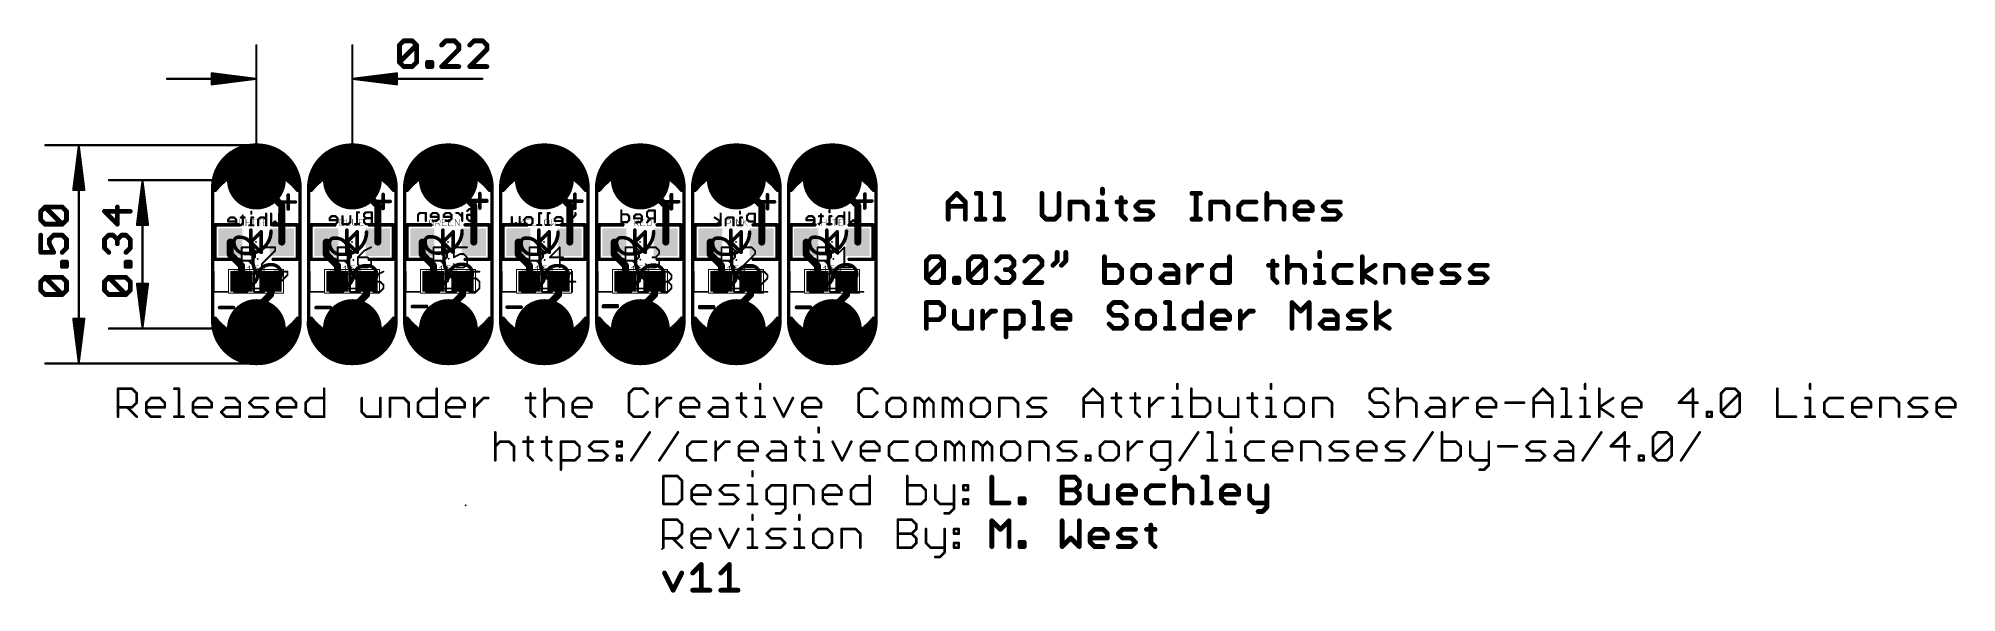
# Model space of a CAD drawing. Extents: x -10 to 102, y -14 to 18.
import ezdxf

# ---------------------------------------------------------------- set-up
doc = ezdxf.new("R2010")
doc.units = 0
for name, color, linetype in [('1', 12, 'CONTINUOUS'), ('16', 132, 'CONTINUOUS'), ('17', 110, 'CONTINUOUS'), ('20', 53, 'CONTINUOUS'), ('21', 41, 'CONTINUOUS'), ('22', 40, 'CONTINUOUS'), ('23', 53, 'CONTINUOUS'), ('24', 53, 'CONTINUOUS'), ('25', 253, 'CONTINUOUS'), ('27', 253, 'CONTINUOUS'), ('29', 40, 'CONTINUOUS'), ('30', 253, 'CONTINUOUS'), ('31', 253, 'CONTINUOUS'), ('39', 12, 'CONTINUOUS'), ('44', 253, 'CONTINUOUS'), ('47', 253, 'CONTINUOUS'), ('51', 53, 'CONTINUOUS')]:
    doc.layers.add(name, color=color, linetype=linetype)

# ---------------------------------------------------------------- blocks, each defined once
blk = doc.blocks.new('ROUNDP')
at = {"const_width": 0.5}
blk.add_lwpolyline([(0, -0.25, 1), (0, 0.25, 1), (0, -0.25)], format="xyb", dxfattribs=at)
blk = doc.blocks.new('RECT')
blk.add_solid([(-0.5, -0.5), (0.5, -0.5), (-0.5, 0.5), (0.5, 0.5)])

msp = doc.modelspace()

# ---------------------------------------------------------------- linework, layer by layer
at = {"layer": '1'}
for points, const_width in [([(1.1463, 11.1338), (0.9437, 10.8326)], 0.2032), ([(1.3924, 11.4005), (1.1463, 11.1338)], 0.2032), ([(1.1852, 11.176), (4.9108, 11.176)], 0.2032), ([(1.3728, 11.3792), (4.7232, 11.3792)], 0.2032), ([(1.6765, 11.6264), (1.3924, 11.4005)], 0.2032), ([(1.6212, 11.5824), (4.4748, 11.5824)], 0.2032), ([(1.9918, 11.8063), (1.6765, 11.6264)], 0.2032), ([(1.9555, 11.7856), (4.1405, 11.7856)], 0.2032), ([(2.3308, 11.9358), (1.9918, 11.8063)], 0.2032), ([(2.6857, 12.012), (2.3308, 11.9358)], 0.2032), ([(2.5777, 11.9888), (3.5183, 11.9888)], 0.2032), ([(3.048, 12.033), (2.6857, 12.012)], 0.2032), ([(3.4103, 12.012), (3.048, 12.033)], 0.2032), ([(3.7652, 11.9358), (3.4103, 12.012)], 0.2032), ([(4.1042, 11.8063), (3.7652, 11.9358)], 0.2032), ([(4.4195, 11.6264), (4.1042, 11.8063)], 0.2032), ([(4.7036, 11.4005), (4.4195, 11.6264)], 0.2032), ([(4.9497, 11.1338), (4.7036, 11.4005)], 0.2032), ([(5.1523, 10.8326), (4.9497, 11.1338)], 0.2032), ([(6.7343, 11.1338), (6.5317, 10.8326)], 0.2032), ([(6.9804, 11.4005), (6.7343, 11.1338)], 0.2032), ([(6.7732, 11.176), (10.4988, 11.176)], 0.2032), ([(6.9608, 11.3792), (10.3112, 11.3792)], 0.2032), ([(7.2645, 11.6264), (6.9804, 11.4005)], 0.2032), ([(7.2092, 11.5824), (10.0628, 11.5824)], 0.2032), ([(7.5798, 11.8063), (7.2645, 11.6264)], 0.2032), ([(7.5435, 11.7856), (9.7285, 11.7856)], 0.2032), ([(7.9188, 11.9358), (7.5798, 11.8063)], 0.2032), ([(8.2737, 12.012), (7.9188, 11.9358)], 0.2032), ([(8.1657, 11.9888), (9.1063, 11.9888)], 0.2032), ([(8.636, 12.033), (8.2737, 12.012)], 0.2032), ([(8.9983, 12.012), (8.636, 12.033)], 0.2032), ([(9.3532, 11.9358), (8.9983, 12.012)], 0.2032), ([(9.6922, 11.8063), (9.3532, 11.9358)], 0.2032), ([(10.0075, 11.6264), (9.6922, 11.8063)], 0.2032), ([(10.2916, 11.4005), (10.0075, 11.6264)], 0.2032), ([(10.5377, 11.1338), (10.2916, 11.4005)], 0.2032), ([(10.7403, 10.8326), (10.5377, 11.1338)], 0.2032), ([(12.3223, 11.1338), (12.1197, 10.8326)], 0.2032), ([(12.5684, 11.4005), (12.3223, 11.1338)], 0.2032), ([(12.3612, 11.176), (16.0868, 11.176)], 0.2032), ([(12.5488, 11.3792), (15.8992, 11.3792)], 0.2032), ([(12.8525, 11.6264), (12.5684, 11.4005)], 0.2032), ([(12.7972, 11.5824), (15.6508, 11.5824)], 0.2032), ([(13.1678, 11.8063), (12.8525, 11.6264)], 0.2032), ([(13.1315, 11.7856), (15.3165, 11.7856)], 0.2032), ([(13.5068, 11.9358), (13.1678, 11.8063)], 0.2032), ([(13.8617, 12.012), (13.5068, 11.9358)], 0.2032), ([(13.7537, 11.9888), (14.6943, 11.9888)], 0.2032), ([(14.224, 12.033), (13.8617, 12.012)], 0.2032), ([(14.5863, 12.012), (14.224, 12.033)], 0.2032), ([(14.9412, 11.9358), (14.5863, 12.012)], 0.2032), ([(15.2802, 11.8063), (14.9412, 11.9358)], 0.2032), ([(15.5955, 11.6264), (15.2802, 11.8063)], 0.2032), ([(15.8796, 11.4005), (15.5955, 11.6264)], 0.2032), ([(16.1257, 11.1338), (15.8796, 11.4005)], 0.2032), ([(16.3283, 10.8326), (16.1257, 11.1338)], 0.2032), ([(17.9103, 11.1338), (17.7077, 10.8326)], 0.2032), ([(18.1564, 11.4005), (17.9103, 11.1338)], 0.2032), ([(17.9492, 11.176), (21.6748, 11.176)], 0.2032), ([(18.1368, 11.3792), (21.4872, 11.3792)], 0.2032), ([(18.4405, 11.6264), (18.1564, 11.4005)], 0.2032), ([(18.3852, 11.5824), (21.2388, 11.5824)], 0.2032), ([(18.7558, 11.8063), (18.4405, 11.6264)], 0.2032), ([(18.7195, 11.7856), (20.9045, 11.7856)], 0.2032), ([(19.0948, 11.9358), (18.7558, 11.8063)], 0.2032), ([(19.4497, 12.012), (19.0948, 11.9358)], 0.2032), ([(19.3417, 11.9888), (20.2823, 11.9888)], 0.2032), ([(19.812, 12.033), (19.4497, 12.012)], 0.2032), ([(20.1743, 12.012), (19.812, 12.033)], 0.2032), ([(20.5292, 11.9358), (20.1743, 12.012)], 0.2032), ([(20.8682, 11.8063), (20.5292, 11.9358)], 0.2032), ([(21.1835, 11.6264), (20.8682, 11.8063)], 0.2032), ([(21.4676, 11.4005), (21.1835, 11.6264)], 0.2032), ([(21.7137, 11.1338), (21.4676, 11.4005)], 0.2032), ([(21.9163, 10.8326), (21.7137, 11.1338)], 0.2032), ([(23.4983, 11.1338), (23.2957, 10.8326)], 0.2032), ([(23.7444, 11.4005), (23.4983, 11.1338)], 0.2032), ([(23.5372, 11.176), (27.2628, 11.176)], 0.2032), ([(23.7248, 11.3792), (27.0752, 11.3792)], 0.2032), ([(24.0285, 11.6264), (23.7444, 11.4005)], 0.2032), ([(23.9732, 11.5824), (26.8268, 11.5824)], 0.2032), ([(24.3438, 11.8063), (24.0285, 11.6264)], 0.2032), ([(24.3075, 11.7856), (26.4925, 11.7856)], 0.2032), ([(24.6828, 11.9358), (24.3438, 11.8063)], 0.2032), ([(25.0377, 12.012), (24.6828, 11.9358)], 0.2032), ([(24.9297, 11.9888), (25.8703, 11.9888)], 0.2032), ([(25.4, 12.033), (25.0377, 12.012)], 0.2032), ([(25.7623, 12.012), (25.4, 12.033)], 0.2032), ([(26.1172, 11.9358), (25.7623, 12.012)], 0.2032), ([(26.4562, 11.8063), (26.1172, 11.9358)], 0.2032), ([(26.7715, 11.6264), (26.4562, 11.8063)], 0.2032), ([(27.0556, 11.4005), (26.7715, 11.6264)], 0.2032), ([(27.3017, 11.1338), (27.0556, 11.4005)], 0.2032), ([(27.5043, 10.8326), (27.3017, 11.1338)], 0.2032), ([(29.0863, 11.1338), (28.8837, 10.8326)], 0.2032), ([(29.3324, 11.4005), (29.0863, 11.1338)], 0.2032), ([(29.1252, 11.176), (32.8508, 11.176)], 0.2032), ([(29.3128, 11.3792), (32.6632, 11.3792)], 0.2032), ([(29.6165, 11.6264), (29.3324, 11.4005)], 0.2032), ([(29.5612, 11.5824), (32.4148, 11.5824)], 0.2032), ([(29.9318, 11.8063), (29.6165, 11.6264)], 0.2032), ([(29.8955, 11.7856), (32.0805, 11.7856)], 0.2032), ([(30.2708, 11.9358), (29.9318, 11.8063)], 0.2032), ([(30.6257, 12.012), (30.2708, 11.9358)], 0.2032), ([(30.5177, 11.9888), (31.4583, 11.9888)], 0.2032), ([(30.988, 12.033), (30.6257, 12.012)], 0.2032), ([(31.3503, 12.012), (30.988, 12.033)], 0.2032), ([(31.7052, 11.9358), (31.3503, 12.012)], 0.2032), ([(32.0442, 11.8063), (31.7052, 11.9358)], 0.2032), ([(32.3595, 11.6264), (32.0442, 11.8063)], 0.2032), ([(32.6436, 11.4005), (32.3595, 11.6264)], 0.2032), ([(32.8897, 11.1338), (32.6436, 11.4005)], 0.2032), ([(33.0923, 10.8326), (32.8897, 11.1338)], 0.2032), ([(34.6743, 11.1338), (34.4717, 10.8326)], 0.2032), ([(34.9204, 11.4005), (34.6743, 11.1338)], 0.2032), ([(34.7132, 11.176), (38.4388, 11.176)], 0.2032), ([(34.9008, 11.3792), (38.2512, 11.3792)], 0.2032), ([(35.2045, 11.6264), (34.9204, 11.4005)], 0.2032), ([(35.1492, 11.5824), (38.0028, 11.5824)], 0.2032), ([(35.5198, 11.8063), (35.2045, 11.6264)], 0.2032), ([(35.4835, 11.7856), (37.6685, 11.7856)], 0.2032), ([(35.8588, 11.9358), (35.5198, 11.8063)], 0.2032), ([(36.2137, 12.012), (35.8588, 11.9358)], 0.2032), ([(36.1057, 11.9888), (37.0463, 11.9888)], 0.2032), ([(36.576, 12.033), (36.2137, 12.012)], 0.2032), ([(36.9383, 12.012), (36.576, 12.033)], 0.2032), ([(37.2932, 11.9358), (36.9383, 12.012)], 0.2032), ([(37.6322, 11.8063), (37.2932, 11.9358)], 0.2032), ([(37.9475, 11.6264), (37.6322, 11.8063)], 0.2032), ([(38.2316, 11.4005), (37.9475, 11.6264)], 0.2032), ([(38.4777, 11.1338), (38.2316, 11.4005)], 0.2032), ([(38.6803, 10.8326), (38.4777, 11.1338)], 0.2032), ([(0.6876, 10.1557), (0.64, 9.7959)], 0.2032), ([(0.6613, 9.9568), (1.1604, 9.9568)], 0.2032), ([(0.7897, 10.504), (0.6876, 10.1557)], 0.2032), ([(0.6889, 10.16), (1.4452, 10.16)], 0.2032), ([(0.7484, 10.3632), (1.823, 10.3632)], 0.2032), ([(0.9437, 10.8326), (0.7897, 10.504)], 0.2032), ([(0.8189, 10.5664), (2.4236, 10.5664)], 0.2032), ([(0.9142, 10.7696), (5.1818, 10.7696)], 0.2032), ([(0.9283, 9.7559), (1.2517, 10.0357)], 0.2032), ([(1.038, 10.9728), (5.058, 10.9728)], 0.2032), ([(1.2517, 10.0357), (1.6115, 10.2667)], 0.2032), ([(1.6115, 10.2667), (2.0006, 10.4442)], 0.2032), ([(2.0006, 10.4442), (2.4109, 10.5646)], 0.2032), ([(2.4109, 10.5646), (2.8342, 10.6254)], 0.2032), ([(2.8342, 10.6254), (3.2618, 10.6254)], 0.2032), ([(4.528, 8.553), (3.048, 10.033)], 0.4064), ([(3.2618, 10.6254), (3.6851, 10.5646)], 0.2032), ([(3.6724, 10.5664), (5.2771, 10.5664)], 0.2032), ([(3.6851, 10.5646), (4.0954, 10.4442)], 0.2032), ([(4.0954, 10.4442), (4.4845, 10.2667)], 0.2032), ([(4.273, 10.3632), (5.3476, 10.3632)], 0.2032), ([(4.4845, 10.2667), (4.8443, 10.0357)], 0.2032), ([(4.6508, 10.16), (5.4071, 10.16)], 0.2032), ([(4.8443, 10.0357), (5.1677, 9.7559)], 0.2032), ([(4.9356, 9.9568), (5.4347, 9.9568)], 0.2032), ([(5.3063, 10.504), (5.1523, 10.8326)], 0.2032), ([(5.4084, 10.1557), (5.3063, 10.504)], 0.2032), ([(5.456, 9.7959), (5.4084, 10.1557)], 0.2032), ([(6.2756, 10.1557), (6.228, 9.7959)], 0.2032), ([(6.2493, 9.9568), (6.7484, 9.9568)], 0.2032), ([(6.3777, 10.504), (6.2756, 10.1557)], 0.2032), ([(6.2769, 10.16), (7.0332, 10.16)], 0.2032), ([(6.3364, 10.3632), (7.411, 10.3632)], 0.2032), ([(6.5317, 10.8326), (6.3777, 10.504)], 0.2032), ([(6.4069, 10.5664), (8.0116, 10.5664)], 0.2032), ([(6.5022, 10.7696), (10.7698, 10.7696)], 0.2032), ([(6.5163, 9.7559), (6.8397, 10.0357)], 0.2032), ([(6.626, 10.9728), (10.646, 10.9728)], 0.2032), ([(6.8397, 10.0357), (7.1995, 10.2667)], 0.2032), ([(7.1995, 10.2667), (7.5886, 10.4442)], 0.2032), ([(7.5886, 10.4442), (7.9989, 10.5646)], 0.2032), ([(7.9989, 10.5646), (8.4222, 10.6254)], 0.2032), ([(8.4222, 10.6254), (8.8498, 10.6254)], 0.2032), ([(10.116, 8.553), (8.636, 10.033)], 0.4064), ([(8.8498, 10.6254), (9.2731, 10.5646)], 0.2032), ([(9.2604, 10.5664), (10.8651, 10.5664)], 0.2032), ([(9.2731, 10.5646), (9.6834, 10.4442)], 0.2032), ([(9.6834, 10.4442), (10.0725, 10.2667)], 0.2032), ([(9.861, 10.3632), (10.9356, 10.3632)], 0.2032), ([(10.0725, 10.2667), (10.4323, 10.0357)], 0.2032), ([(10.2388, 10.16), (10.9951, 10.16)], 0.2032), ([(10.4323, 10.0357), (10.7557, 9.7559)], 0.2032), ([(10.5236, 9.9568), (11.0227, 9.9568)], 0.2032), ([(10.8943, 10.504), (10.7403, 10.8326)], 0.2032), ([(10.9964, 10.1557), (10.8943, 10.504)], 0.2032), ([(11.044, 9.7959), (10.9964, 10.1557)], 0.2032), ([(11.8636, 10.1557), (11.816, 9.7959)], 0.2032), ([(11.8373, 9.9568), (12.3364, 9.9568)], 0.2032), ([(11.9657, 10.504), (11.8636, 10.1557)], 0.2032), ([(11.8649, 10.16), (12.6212, 10.16)], 0.2032), ([(11.9244, 10.3632), (12.999, 10.3632)], 0.2032), ([(12.1197, 10.8326), (11.9657, 10.504)], 0.2032), ([(11.9949, 10.5664), (13.5996, 10.5664)], 0.2032), ([(12.0902, 10.7696), (16.3578, 10.7696)], 0.2032), ([(12.1043, 9.7559), (12.4277, 10.0357)], 0.2032), ([(12.214, 10.9728), (16.234, 10.9728)], 0.2032), ([(12.4277, 10.0357), (12.7875, 10.2667)], 0.2032), ([(12.7875, 10.2667), (13.1766, 10.4442)], 0.2032), ([(13.1766, 10.4442), (13.5869, 10.5646)], 0.2032), ([(13.5869, 10.5646), (14.0102, 10.6254)], 0.2032), ([(14.0102, 10.6254), (14.4378, 10.6254)], 0.2032), ([(14.224, 10.033), (14.224, 10.16)], 0.4064), ([(15.704, 8.553), (14.224, 10.033)], 0.4064), ([(14.4378, 10.6254), (14.8611, 10.5646)], 0.2032), ([(14.8484, 10.5664), (16.4531, 10.5664)], 0.2032), ([(14.8611, 10.5646), (15.2714, 10.4442)], 0.2032), ([(15.2714, 10.4442), (15.6605, 10.2667)], 0.2032), ([(15.449, 10.3632), (16.5236, 10.3632)], 0.2032), ([(15.6605, 10.2667), (16.0203, 10.0357)], 0.2032), ([(15.8268, 10.16), (16.5831, 10.16)], 0.2032), ([(16.0203, 10.0357), (16.3437, 9.7559)], 0.2032), ([(16.1116, 9.9568), (16.6107, 9.9568)], 0.2032), ([(16.4823, 10.504), (16.3283, 10.8326)], 0.2032), ([(16.5844, 10.1557), (16.4823, 10.504)], 0.2032), ([(16.632, 9.7959), (16.5844, 10.1557)], 0.2032), ([(17.4516, 10.1557), (17.404, 9.7959)], 0.2032), ([(17.4253, 9.9568), (17.9244, 9.9568)], 0.2032), ([(17.5537, 10.504), (17.4516, 10.1557)], 0.2032), ([(17.4529, 10.16), (18.2092, 10.16)], 0.2032), ([(17.5124, 10.3632), (18.587, 10.3632)], 0.2032), ([(17.7077, 10.8326), (17.5537, 10.504)], 0.2032), ([(17.5829, 10.5664), (19.1876, 10.5664)], 0.2032), ([(17.6782, 10.7696), (21.9458, 10.7696)], 0.2032), ([(17.6923, 9.7559), (18.0157, 10.0357)], 0.2032), ([(17.802, 10.9728), (21.822, 10.9728)], 0.2032), ([(18.0157, 10.0357), (18.3755, 10.2667)], 0.2032), ([(18.3755, 10.2667), (18.7646, 10.4442)], 0.2032), ([(18.7646, 10.4442), (19.1749, 10.5646)], 0.2032), ([(19.1749, 10.5646), (19.5982, 10.6254)], 0.2032), ([(19.5982, 10.6254), (20.0258, 10.6254)], 0.2032), ([(21.292, 8.553), (19.812, 10.033)], 0.4064), ([(20.0258, 10.6254), (20.4491, 10.5646)], 0.2032), ([(20.4364, 10.5664), (22.0411, 10.5664)], 0.2032), ([(20.4491, 10.5646), (20.8594, 10.4442)], 0.2032), ([(20.8594, 10.4442), (21.2485, 10.2667)], 0.2032), ([(21.037, 10.3632), (22.1116, 10.3632)], 0.2032), ([(21.2485, 10.2667), (21.6083, 10.0357)], 0.2032), ([(21.4148, 10.16), (22.1711, 10.16)], 0.2032), ([(21.6083, 10.0357), (21.9317, 9.7559)], 0.2032), ([(21.6996, 9.9568), (22.1987, 9.9568)], 0.2032), ([(22.0703, 10.504), (21.9163, 10.8326)], 0.2032), ([(22.1724, 10.1557), (22.0703, 10.504)], 0.2032), ([(22.22, 9.7959), (22.1724, 10.1557)], 0.2032), ([(23.0396, 10.1557), (22.992, 9.7959)], 0.2032), ([(23.0133, 9.9568), (23.5124, 9.9568)], 0.2032), ([(23.1417, 10.504), (23.0396, 10.1557)], 0.2032), ([(23.0409, 10.16), (23.7972, 10.16)], 0.2032), ([(23.1004, 10.3632), (24.175, 10.3632)], 0.2032), ([(23.2957, 10.8326), (23.1417, 10.504)], 0.2032), ([(23.1709, 10.5664), (24.7756, 10.5664)], 0.2032), ([(23.2662, 10.7696), (27.5338, 10.7696)], 0.2032), ([(23.2803, 9.7559), (23.6037, 10.0357)], 0.2032), ([(23.39, 10.9728), (27.41, 10.9728)], 0.2032), ([(23.6037, 10.0357), (23.9635, 10.2667)], 0.2032), ([(23.9635, 10.2667), (24.3526, 10.4442)], 0.2032), ([(24.3526, 10.4442), (24.7629, 10.5646)], 0.2032), ([(24.7629, 10.5646), (25.1862, 10.6254)], 0.2032), ([(25.1862, 10.6254), (25.6138, 10.6254)], 0.2032), ([(26.88, 8.553), (25.4, 10.033)], 0.4064), ([(25.6138, 10.6254), (26.0371, 10.5646)], 0.2032), ([(26.0244, 10.5664), (27.6291, 10.5664)], 0.2032), ([(26.0371, 10.5646), (26.4474, 10.4442)], 0.2032), ([(26.4474, 10.4442), (26.8365, 10.2667)], 0.2032), ([(26.625, 10.3632), (27.6996, 10.3632)], 0.2032), ([(26.8365, 10.2667), (27.1963, 10.0357)], 0.2032), ([(27.0028, 10.16), (27.7591, 10.16)], 0.2032), ([(27.1963, 10.0357), (27.5197, 9.7559)], 0.2032), ([(27.2876, 9.9568), (27.7867, 9.9568)], 0.2032), ([(27.6583, 10.504), (27.5043, 10.8326)], 0.2032), ([(27.7604, 10.1557), (27.6583, 10.504)], 0.2032), ([(27.808, 9.7959), (27.7604, 10.1557)], 0.2032), ([(28.6276, 10.1557), (28.58, 9.7959)], 0.2032), ([(28.6013, 9.9568), (29.1004, 9.9568)], 0.2032), ([(28.7297, 10.504), (28.6276, 10.1557)], 0.2032), ([(28.6289, 10.16), (29.3852, 10.16)], 0.2032), ([(28.6884, 10.3632), (29.763, 10.3632)], 0.2032), ([(28.8837, 10.8326), (28.7297, 10.504)], 0.2032), ([(28.7589, 10.5664), (30.3636, 10.5664)], 0.2032), ([(28.8542, 10.7696), (33.1218, 10.7696)], 0.2032), ([(28.8683, 9.7559), (29.1917, 10.0357)], 0.2032), ([(28.978, 10.9728), (32.998, 10.9728)], 0.2032), ([(29.1917, 10.0357), (29.5515, 10.2667)], 0.2032), ([(29.5515, 10.2667), (29.9406, 10.4442)], 0.2032), ([(29.9406, 10.4442), (30.3509, 10.5646)], 0.2032), ([(30.3509, 10.5646), (30.7742, 10.6254)], 0.2032), ([(30.7742, 10.6254), (31.2018, 10.6254)], 0.2032), ([(32.468, 8.553), (30.988, 10.033)], 0.4064), ([(31.2018, 10.6254), (31.6251, 10.5646)], 0.2032), ([(31.6124, 10.5664), (33.2171, 10.5664)], 0.2032), ([(31.6251, 10.5646), (32.0354, 10.4442)], 0.2032), ([(32.0354, 10.4442), (32.4245, 10.2667)], 0.2032), ([(32.213, 10.3632), (33.2876, 10.3632)], 0.2032), ([(32.4245, 10.2667), (32.7843, 10.0357)], 0.2032), ([(32.5907, 10.16), (33.3471, 10.16)], 0.2032), ([(32.7843, 10.0357), (33.1077, 9.7559)], 0.2032), ([(32.8756, 9.9568), (33.3747, 9.9568)], 0.2032), ([(33.2463, 10.504), (33.0923, 10.8326)], 0.2032), ([(33.3484, 10.1557), (33.2463, 10.504)], 0.2032), ([(33.396, 9.7959), (33.3484, 10.1557)], 0.2032), ([(34.2156, 10.1557), (34.168, 9.7959)], 0.2032), ([(34.1893, 9.9568), (34.6884, 9.9568)], 0.2032), ([(34.3177, 10.504), (34.2156, 10.1557)], 0.2032), ([(34.2169, 10.16), (34.9732, 10.16)], 0.2032), ([(34.2764, 10.3632), (35.351, 10.3632)], 0.2032), ([(34.4717, 10.8326), (34.3177, 10.504)], 0.2032), ([(34.3469, 10.5664), (35.9516, 10.5664)], 0.2032), ([(34.4422, 10.7696), (38.7098, 10.7696)], 0.2032), ([(34.4563, 9.7559), (34.7797, 10.0357)], 0.2032), ([(34.566, 10.9728), (38.586, 10.9728)], 0.2032), ([(34.7797, 10.0357), (35.1395, 10.2667)], 0.2032), ([(35.1395, 10.2667), (35.5286, 10.4442)], 0.2032), ([(35.5286, 10.4442), (35.9389, 10.5646)], 0.2032), ([(35.9389, 10.5646), (36.3622, 10.6254)], 0.2032), ([(36.3622, 10.6254), (36.7898, 10.6254)], 0.2032), ([(38.056, 8.553), (36.576, 10.033)], 0.4064), ([(36.7898, 10.6254), (37.2131, 10.5646)], 0.2032), ([(37.2004, 10.5664), (38.8051, 10.5664)], 0.2032), ([(37.2131, 10.5646), (37.6234, 10.4442)], 0.2032), ([(37.6234, 10.4442), (38.0125, 10.2667)], 0.2032), ([(37.801, 10.3632), (38.8756, 10.3632)], 0.2032), ([(38.0125, 10.2667), (38.3723, 10.0357)], 0.2032), ([(38.1788, 10.16), (38.9351, 10.16)], 0.2032), ([(38.3723, 10.0357), (38.6957, 9.7559)], 0.2032), ([(38.4636, 9.9568), (38.9627, 9.9568)], 0.2032), ([(38.8343, 10.504), (38.6803, 10.8326)], 0.2032), ([(38.9364, 10.1557), (38.8343, 10.504)], 0.2032), ([(38.984, 9.7959), (38.9364, 10.1557)], 0.2032), ([(0.64, 9.7959), (0.648, 9.433)], 0.2032), ([(0.641, 9.7536), (0.9263, 9.7536)], 0.2032), ([(0.6454, 9.5504), (0.7499, 9.5504)], 0.2032), ([(0.648, 9.433), (0.9283, 9.7559)], 0.2032), ([(5.1677, 9.7559), (5.448, 9.433)], 0.2032), ([(5.1697, 9.7536), (5.455, 9.7536)], 0.2032), ([(5.3461, 9.5504), (5.4506, 9.5504)], 0.2032), ([(5.448, 9.433), (5.456, 9.7959)], 0.2032), ([(6.228, 9.7959), (6.236, 9.433)], 0.2032), ([(6.229, 9.7536), (6.5143, 9.7536)], 0.2032), ([(6.2334, 9.5504), (6.3379, 9.5504)], 0.2032), ([(6.236, 9.433), (6.5163, 9.7559)], 0.2032), ([(10.7557, 9.7559), (11.036, 9.433)], 0.2032), ([(10.7577, 9.7536), (11.043, 9.7536)], 0.2032), ([(10.9341, 9.5504), (11.0386, 9.5504)], 0.2032), ([(11.036, 9.433), (11.044, 9.7959)], 0.2032), ([(11.816, 9.7959), (11.824, 9.433)], 0.2032), ([(11.817, 9.7536), (12.1023, 9.7536)], 0.2032), ([(11.8214, 9.5504), (11.9259, 9.5504)], 0.2032), ([(11.824, 9.433), (12.1043, 9.7559)], 0.2032), ([(16.3437, 9.7559), (16.624, 9.433)], 0.2032), ([(16.3457, 9.7536), (16.631, 9.7536)], 0.2032), ([(16.5221, 9.5504), (16.6266, 9.5504)], 0.2032), ([(16.624, 9.433), (16.632, 9.7959)], 0.2032), ([(17.404, 9.7959), (17.412, 9.433)], 0.2032), ([(17.405, 9.7536), (17.6903, 9.7536)], 0.2032), ([(17.4094, 9.5504), (17.5139, 9.5504)], 0.2032), ([(17.412, 9.433), (17.6923, 9.7559)], 0.2032), ([(21.9317, 9.7559), (22.212, 9.433)], 0.2032), ([(21.9337, 9.7536), (22.219, 9.7536)], 0.2032), ([(22.1101, 9.5504), (22.2146, 9.5504)], 0.2032), ([(22.212, 9.433), (22.22, 9.7959)], 0.2032), ([(22.992, 9.7959), (23, 9.433)], 0.2032), ([(22.993, 9.7536), (23.2783, 9.7536)], 0.2032), ([(22.9974, 9.5504), (23.1019, 9.5504)], 0.2032), ([(23, 9.433), (23.2803, 9.7559)], 0.2032), ([(27.5197, 9.7559), (27.8, 9.433)], 0.2032), ([(27.5217, 9.7536), (27.807, 9.7536)], 0.2032), ([(27.6981, 9.5504), (27.8026, 9.5504)], 0.2032), ([(27.8, 9.433), (27.808, 9.7959)], 0.2032), ([(28.58, 9.7959), (28.588, 9.433)], 0.2032), ([(28.581, 9.7536), (28.8663, 9.7536)], 0.2032), ([(28.5854, 9.5504), (28.6899, 9.5504)], 0.2032), ([(28.588, 9.433), (28.8683, 9.7559)], 0.2032), ([(33.1077, 9.7559), (33.388, 9.433)], 0.2032), ([(33.1097, 9.7536), (33.395, 9.7536)], 0.2032), ([(33.2861, 9.5504), (33.3906, 9.5504)], 0.2032), ([(33.388, 9.433), (33.396, 9.7959)], 0.2032), ([(34.168, 9.7959), (34.176, 9.433)], 0.2032), ([(34.169, 9.7536), (34.4543, 9.7536)], 0.2032), ([(34.1734, 9.5504), (34.2779, 9.5504)], 0.2032), ([(34.176, 9.433), (34.4563, 9.7559)], 0.2032), ([(38.6957, 9.7559), (38.976, 9.433)], 0.2032), ([(38.6977, 9.7536), (38.983, 9.7536)], 0.2032), ([(38.8741, 9.5504), (38.9786, 9.5504)], 0.2032), ([(38.976, 9.433), (38.984, 9.7959)], 0.2032), ([(4.528, 6.427), (4.528, 8.553)], 0.4064), ([(10.116, 6.427), (10.116, 8.553)], 0.4064), ([(15.704, 6.427), (15.704, 8.553)], 0.4064), ([(21.292, 6.427), (21.292, 8.553)], 0.4064), ([(26.88, 6.427), (26.88, 8.553)], 0.4064), ([(32.468, 6.427), (32.468, 8.553)], 0.4064), ([(38.056, 6.427), (38.056, 8.553)], 0.4064), ([(1.528, 6.427), (1.528, 5.711)], 0.4064), ([(1.528, 5.711), (1.9685, 5.2705)], 0.4064), ([(7.116, 6.427), (7.116, 5.711)], 0.4064), ([(7.116, 5.711), (7.5565, 5.2705)], 0.4064), ([(12.704, 6.427), (12.704, 5.711)], 0.4064), ([(12.704, 5.711), (13.1445, 5.2705)], 0.4064), ([(18.292, 6.427), (18.292, 5.711)], 0.4064), ([(18.292, 5.711), (18.7325, 5.2705)], 0.4064), ([(23.88, 6.427), (23.88, 5.711)], 0.4064), ([(23.88, 5.711), (24.3205, 5.2705)], 0.4064), ([(29.468, 6.427), (29.468, 5.711)], 0.4064), ([(29.468, 5.711), (29.9085, 5.2705)], 0.4064), ([(35.056, 6.427), (35.056, 5.711)], 0.4064), ([(35.056, 5.711), (35.4965, 5.2705)], 0.4064), ([(1.9685, 5.2705), (2.178, 5.061)], 0.4064), ([(1.9685, 5.2705), (2.032, 5.207)], 0.254), ([(2.178, 5.061), (2.178, 4.141)], 0.4064), ([(7.5565, 5.2705), (7.766, 5.061)], 0.4064), ([(7.5565, 5.2705), (7.62, 5.207)], 0.254), ([(7.766, 5.061), (7.766, 4.141)], 0.4064), ([(13.1445, 5.2705), (13.354, 5.061)], 0.4064), ([(13.1445, 5.2705), (13.208, 5.207)], 0.254), ([(13.354, 5.061), (13.354, 4.141)], 0.4064), ([(18.7325, 5.2705), (18.942, 5.061)], 0.4064), ([(18.7325, 5.2705), (18.796, 5.207)], 0.254), ([(18.942, 5.061), (18.942, 4.141)], 0.4064), ([(24.3205, 5.2705), (24.53, 5.061)], 0.4064), ([(24.3205, 5.2705), (24.384, 5.207)], 0.254), ([(24.53, 5.061), (24.53, 4.141)], 0.4064), ([(29.9085, 5.2705), (30.118, 5.061)], 0.4064), ([(29.9085, 5.2705), (29.972, 5.207)], 0.254), ([(30.118, 5.061), (30.118, 4.141)], 0.4064), ([(35.4965, 5.2705), (35.706, 5.061)], 0.4064), ([(35.4965, 5.2705), (35.56, 5.207)], 0.254), ([(35.706, 5.061), (35.706, 4.141)], 0.4064), ([(3.878, 3.37), (3.048, 2.54)], 0.4064), ([(3.878, 4.141), (3.878, 3.37)], 0.4064), ([(9.466, 3.37), (8.636, 2.54)], 0.4064), ([(9.466, 4.141), (9.466, 3.37)], 0.4064), ([(15.054, 3.37), (14.224, 2.54)], 0.4064), ([(15.054, 4.141), (15.054, 3.37)], 0.4064), ([(20.642, 3.37), (19.812, 2.54)], 0.4064), ([(20.642, 4.141), (20.642, 3.37)], 0.4064), ([(26.23, 3.37), (25.4, 2.54)], 0.4064), ([(26.23, 4.141), (26.23, 3.37)], 0.4064), ([(31.818, 3.37), (30.988, 2.54)], 0.4064), ([(31.818, 4.141), (31.818, 3.37)], 0.4064), ([(37.406, 3.37), (36.576, 2.54)], 0.4064), ([(37.406, 4.141), (37.406, 3.37)], 0.4064), ([(3.048, 2.54), (3.048, 1.397)], 0.4064), ([(8.636, 2.54), (8.636, 1.397)], 0.4064), ([(14.224, 2.54), (14.224, 1.397)], 0.4064), ([(19.812, 2.54), (19.812, 1.397)], 0.4064), ([(25.4, 2.54), (25.4, 1.397)], 0.4064), ([(30.988, 2.54), (30.988, 1.397)], 0.4064), ([(36.576, 2.54), (36.576, 1.397)], 0.4064), ([(0.648, 1.997), (0.64, 1.6341)], 0.2032), ([(0.64, 1.6341), (0.6876, 1.2743)], 0.2032), ([(0.6412, 1.6256), (0.9843, 1.6256)], 0.2032), ([(0.6443, 1.8288), (0.794, 1.8288)], 0.2032), ([(0.9283, 1.6741), (0.648, 1.997)], 0.2032), ([(0.668, 1.4224), (1.2191, 1.4224)], 0.2032), ([(0.6876, 1.2743), (0.7897, 0.926)], 0.2032), ([(0.7038, 1.2192), (1.5244, 1.2192)], 0.2032), ([(0.7633, 1.016), (1.9344, 1.016)], 0.2032), ([(1.2517, 1.3943), (0.9283, 1.6741)], 0.2032), ([(1.6115, 1.1633), (1.2517, 1.3943)], 0.2032), ([(2.0006, 0.9858), (1.6115, 1.1633)], 0.2032), ([(4.4845, 1.1633), (4.0954, 0.9858)], 0.2032), ([(4.1616, 1.016), (5.3327, 1.016)], 0.2032), ([(4.8443, 1.3943), (4.4845, 1.1633)], 0.2032), ([(4.5716, 1.2192), (5.3922, 1.2192)], 0.2032), ([(5.1677, 1.6741), (4.8443, 1.3943)], 0.2032), ([(4.8769, 1.4224), (5.428, 1.4224)], 0.2032), ([(5.1117, 1.6256), (5.4548, 1.6256)], 0.2032), ([(5.448, 1.997), (5.1677, 1.6741)], 0.2032), ([(5.302, 1.8288), (5.4517, 1.8288)], 0.2032), ([(5.3063, 0.926), (5.4084, 1.2743)], 0.2032), ([(5.4084, 1.2743), (5.456, 1.6341)], 0.2032), ([(5.456, 1.6341), (5.448, 1.997)], 0.2032), ([(6.236, 1.997), (6.228, 1.6341)], 0.2032), ([(6.228, 1.6341), (6.2756, 1.2743)], 0.2032), ([(6.2292, 1.6256), (6.5723, 1.6256)], 0.2032), ([(6.2323, 1.8288), (6.382, 1.8288)], 0.2032), ([(6.5163, 1.6741), (6.236, 1.997)], 0.2032), ([(6.256, 1.4224), (6.8071, 1.4224)], 0.2032), ([(6.2756, 1.2743), (6.3777, 0.926)], 0.2032), ([(6.2918, 1.2192), (7.1124, 1.2192)], 0.2032), ([(6.3513, 1.016), (7.5224, 1.016)], 0.2032), ([(6.8397, 1.3943), (6.5163, 1.6741)], 0.2032), ([(7.1995, 1.1633), (6.8397, 1.3943)], 0.2032), ([(7.5886, 0.9858), (7.1995, 1.1633)], 0.2032), ([(10.0725, 1.1633), (9.6834, 0.9858)], 0.2032), ([(9.7496, 1.016), (10.9207, 1.016)], 0.2032), ([(10.4323, 1.3943), (10.0725, 1.1633)], 0.2032), ([(10.1596, 1.2192), (10.9802, 1.2192)], 0.2032), ([(10.7557, 1.6741), (10.4323, 1.3943)], 0.2032), ([(10.4649, 1.4224), (11.016, 1.4224)], 0.2032), ([(10.6997, 1.6256), (11.0428, 1.6256)], 0.2032), ([(11.036, 1.997), (10.7557, 1.6741)], 0.2032), ([(10.89, 1.8288), (11.0397, 1.8288)], 0.2032), ([(10.8943, 0.926), (10.9964, 1.2743)], 0.2032), ([(10.9964, 1.2743), (11.044, 1.6341)], 0.2032), ([(11.044, 1.6341), (11.036, 1.997)], 0.2032), ([(11.824, 1.997), (11.816, 1.6341)], 0.2032), ([(11.816, 1.6341), (11.8636, 1.2743)], 0.2032), ([(11.8172, 1.6256), (12.1603, 1.6256)], 0.2032), ([(11.8203, 1.8288), (11.97, 1.8288)], 0.2032), ([(12.1043, 1.6741), (11.824, 1.997)], 0.2032), ([(11.844, 1.4224), (12.3951, 1.4224)], 0.2032), ([(11.8636, 1.2743), (11.9657, 0.926)], 0.2032), ([(11.8798, 1.2192), (12.7004, 1.2192)], 0.2032), ([(11.9393, 1.016), (13.1104, 1.016)], 0.2032), ([(12.4277, 1.3943), (12.1043, 1.6741)], 0.2032), ([(12.7875, 1.1633), (12.4277, 1.3943)], 0.2032), ([(13.1766, 0.9858), (12.7875, 1.1633)], 0.2032), ([(15.6605, 1.1633), (15.2714, 0.9858)], 0.2032), ([(15.3376, 1.016), (16.5087, 1.016)], 0.2032), ([(16.0203, 1.3943), (15.6605, 1.1633)], 0.2032), ([(15.7476, 1.2192), (16.5682, 1.2192)], 0.2032), ([(16.3437, 1.6741), (16.0203, 1.3943)], 0.2032), ([(16.0529, 1.4224), (16.604, 1.4224)], 0.2032), ([(16.2877, 1.6256), (16.6308, 1.6256)], 0.2032), ([(16.624, 1.997), (16.3437, 1.6741)], 0.2032), ([(16.478, 1.8288), (16.6277, 1.8288)], 0.2032), ([(16.4823, 0.926), (16.5844, 1.2743)], 0.2032), ([(16.5844, 1.2743), (16.632, 1.6341)], 0.2032), ([(16.632, 1.6341), (16.624, 1.997)], 0.2032), ([(17.412, 1.997), (17.404, 1.6341)], 0.2032), ([(17.404, 1.6341), (17.4516, 1.2743)], 0.2032), ([(17.4052, 1.6256), (17.7483, 1.6256)], 0.2032), ([(17.4083, 1.8288), (17.558, 1.8288)], 0.2032), ([(17.6923, 1.6741), (17.412, 1.997)], 0.2032), ([(17.432, 1.4224), (17.9831, 1.4224)], 0.2032), ([(17.4516, 1.2743), (17.5537, 0.926)], 0.2032), ([(17.4678, 1.2192), (18.2884, 1.2192)], 0.2032), ([(17.5273, 1.016), (18.6984, 1.016)], 0.2032), ([(18.0157, 1.3943), (17.6923, 1.6741)], 0.2032), ([(18.3755, 1.1633), (18.0157, 1.3943)], 0.2032), ([(18.7646, 0.9858), (18.3755, 1.1633)], 0.2032), ([(21.2485, 1.1633), (20.8594, 0.9858)], 0.2032), ([(20.9256, 1.016), (22.0967, 1.016)], 0.2032), ([(21.6083, 1.3943), (21.2485, 1.1633)], 0.2032), ([(21.3356, 1.2192), (22.1562, 1.2192)], 0.2032), ([(21.9317, 1.6741), (21.6083, 1.3943)], 0.2032), ([(21.6409, 1.4224), (22.192, 1.4224)], 0.2032), ([(21.8757, 1.6256), (22.2188, 1.6256)], 0.2032), ([(22.212, 1.997), (21.9317, 1.6741)], 0.2032), ([(22.066, 1.8288), (22.2157, 1.8288)], 0.2032), ([(22.0703, 0.926), (22.1724, 1.2743)], 0.2032), ([(22.1724, 1.2743), (22.22, 1.6341)], 0.2032), ([(22.22, 1.6341), (22.212, 1.997)], 0.2032), ([(23, 1.997), (22.992, 1.6341)], 0.2032), ([(22.992, 1.6341), (23.0396, 1.2743)], 0.2032), ([(22.9932, 1.6256), (23.3363, 1.6256)], 0.2032), ([(22.9963, 1.8288), (23.146, 1.8288)], 0.2032), ([(23.2803, 1.6741), (23, 1.997)], 0.2032), ([(23.02, 1.4224), (23.5711, 1.4224)], 0.2032), ([(23.0396, 1.2743), (23.1417, 0.926)], 0.2032), ([(23.0558, 1.2192), (23.8764, 1.2192)], 0.2032), ([(23.1153, 1.016), (24.2864, 1.016)], 0.2032), ([(23.6037, 1.3943), (23.2803, 1.6741)], 0.2032), ([(23.9635, 1.1633), (23.6037, 1.3943)], 0.2032), ([(24.3526, 0.9858), (23.9635, 1.1633)], 0.2032), ([(26.8365, 1.1633), (26.4474, 0.9858)], 0.2032), ([(26.5136, 1.016), (27.6847, 1.016)], 0.2032), ([(27.1963, 1.3943), (26.8365, 1.1633)], 0.2032), ([(26.9236, 1.2192), (27.7442, 1.2192)], 0.2032), ([(27.5197, 1.6741), (27.1963, 1.3943)], 0.2032), ([(27.2289, 1.4224), (27.78, 1.4224)], 0.2032), ([(27.4637, 1.6256), (27.8068, 1.6256)], 0.2032), ([(27.8, 1.997), (27.5197, 1.6741)], 0.2032), ([(27.654, 1.8288), (27.8037, 1.8288)], 0.2032), ([(27.6583, 0.926), (27.7604, 1.2743)], 0.2032), ([(27.7604, 1.2743), (27.808, 1.6341)], 0.2032), ([(27.808, 1.6341), (27.8, 1.997)], 0.2032), ([(28.588, 1.997), (28.58, 1.6341)], 0.2032), ([(28.58, 1.6341), (28.6276, 1.2743)], 0.2032), ([(28.5812, 1.6256), (28.9243, 1.6256)], 0.2032), ([(28.5843, 1.8288), (28.734, 1.8288)], 0.2032), ([(28.8683, 1.6741), (28.588, 1.997)], 0.2032), ([(28.608, 1.4224), (29.1591, 1.4224)], 0.2032), ([(28.6276, 1.2743), (28.7297, 0.926)], 0.2032), ([(28.6438, 1.2192), (29.4644, 1.2192)], 0.2032), ([(28.7033, 1.016), (29.8744, 1.016)], 0.2032), ([(29.1917, 1.3943), (28.8683, 1.6741)], 0.2032), ([(29.5515, 1.1633), (29.1917, 1.3943)], 0.2032), ([(29.9406, 0.9858), (29.5515, 1.1633)], 0.2032), ([(32.4245, 1.1633), (32.0354, 0.9858)], 0.2032), ([(32.1016, 1.016), (33.2727, 1.016)], 0.2032), ([(32.7843, 1.3943), (32.4245, 1.1633)], 0.2032), ([(32.5116, 1.2192), (33.3322, 1.2192)], 0.2032), ([(33.1077, 1.6741), (32.7843, 1.3943)], 0.2032), ([(32.8169, 1.4224), (33.368, 1.4224)], 0.2032), ([(33.0517, 1.6256), (33.3948, 1.6256)], 0.2032), ([(33.388, 1.997), (33.1077, 1.6741)], 0.2032), ([(33.242, 1.8288), (33.3917, 1.8288)], 0.2032), ([(33.2463, 0.926), (33.3484, 1.2743)], 0.2032), ([(33.3484, 1.2743), (33.396, 1.6341)], 0.2032), ([(33.396, 1.6341), (33.388, 1.997)], 0.2032), ([(34.176, 1.997), (34.168, 1.6341)], 0.2032), ([(34.168, 1.6341), (34.2156, 1.2743)], 0.2032), ([(34.1692, 1.6256), (34.5123, 1.6256)], 0.2032), ([(34.1723, 1.8288), (34.322, 1.8288)], 0.2032), ([(34.4563, 1.6741), (34.176, 1.997)], 0.2032), ([(34.196, 1.4224), (34.7471, 1.4224)], 0.2032), ([(34.2156, 1.2743), (34.3177, 0.926)], 0.2032), ([(34.2318, 1.2192), (35.0524, 1.2192)], 0.2032), ([(34.2913, 1.016), (35.4624, 1.016)], 0.2032), ([(34.7797, 1.3943), (34.4563, 1.6741)], 0.2032), ([(35.1395, 1.1633), (34.7797, 1.3943)], 0.2032), ([(35.5286, 0.9858), (35.1395, 1.1633)], 0.2032), ([(38.0125, 1.1633), (37.6234, 0.9858)], 0.2032), ([(37.6896, 1.016), (38.8607, 1.016)], 0.2032), ([(38.3723, 1.3943), (38.0125, 1.1633)], 0.2032), ([(38.0996, 1.2192), (38.9202, 1.2192)], 0.2032), ([(38.6957, 1.6741), (38.3723, 1.3943)], 0.2032), ([(38.4049, 1.4224), (38.956, 1.4224)], 0.2032), ([(38.6397, 1.6256), (38.9828, 1.6256)], 0.2032), ([(38.976, 1.997), (38.6957, 1.6741)], 0.2032), ([(38.83, 1.8288), (38.9797, 1.8288)], 0.2032), ([(38.8343, 0.926), (38.9364, 1.2743)], 0.2032), ([(38.9364, 1.2743), (38.984, 1.6341)], 0.2032), ([(38.984, 1.6341), (38.976, 1.997)], 0.2032), ([(0.7897, 0.926), (0.9437, 0.5974)], 0.2032), ([(0.8427, 0.8128), (2.7773, 0.8128)], 0.2032), ([(0.938, 0.6096), (5.158, 0.6096)], 0.2032), ([(0.9437, 0.5974), (1.1463, 0.2962)], 0.2032), ([(1.0722, 0.4064), (5.0238, 0.4064)], 0.2032), ([(1.1463, 0.2962), (1.3924, 0.0295)], 0.2032), ([(1.2321, 0.2032), (4.8639, 0.2032)], 0.2032), ([(1.3924, 0.0295), (1.6765, -0.1964)], 0.2032), ([(1.4295, 0), (4.6665, 0)], 0.2032), ([(2.4109, 0.8654), (2.0006, 0.9858)], 0.2032), ([(2.8342, 0.8046), (2.4109, 0.8654)], 0.2032), ([(3.2618, 0.8046), (2.8342, 0.8046)], 0.2032), ([(3.6851, 0.8654), (3.2618, 0.8046)], 0.2032), ([(3.3187, 0.8128), (5.2533, 0.8128)], 0.2032), ([(4.0954, 0.9858), (3.6851, 0.8654)], 0.2032), ([(4.4195, -0.1964), (4.7036, 0.0295)], 0.2032), ([(4.7036, 0.0295), (4.9497, 0.2962)], 0.2032), ([(4.9497, 0.2962), (5.1523, 0.5974)], 0.2032), ([(5.1523, 0.5974), (5.3063, 0.926)], 0.2032), ([(6.3777, 0.926), (6.5317, 0.5974)], 0.2032), ([(6.4307, 0.8128), (8.3653, 0.8128)], 0.2032), ([(6.526, 0.6096), (10.746, 0.6096)], 0.2032), ([(6.5317, 0.5974), (6.7343, 0.2962)], 0.2032), ([(6.6602, 0.4064), (10.6118, 0.4064)], 0.2032), ([(6.7343, 0.2962), (6.9804, 0.0295)], 0.2032), ([(6.8201, 0.2032), (10.4519, 0.2032)], 0.2032), ([(6.9804, 0.0295), (7.2645, -0.1964)], 0.2032), ([(7.0175, 0), (10.2545, 0)], 0.2032), ([(7.9989, 0.8654), (7.5886, 0.9858)], 0.2032), ([(8.4222, 0.8046), (7.9989, 0.8654)], 0.2032), ([(8.8498, 0.8046), (8.4222, 0.8046)], 0.2032), ([(9.2731, 0.8654), (8.8498, 0.8046)], 0.2032), ([(8.9067, 0.8128), (10.8413, 0.8128)], 0.2032), ([(9.6834, 0.9858), (9.2731, 0.8654)], 0.2032), ([(10.0075, -0.1964), (10.2916, 0.0295)], 0.2032), ([(10.2916, 0.0295), (10.5377, 0.2962)], 0.2032), ([(10.5377, 0.2962), (10.7403, 0.5974)], 0.2032), ([(10.7403, 0.5974), (10.8943, 0.926)], 0.2032), ([(11.9657, 0.926), (12.1197, 0.5974)], 0.2032), ([(12.0187, 0.8128), (13.9533, 0.8128)], 0.2032), ([(12.114, 0.6096), (16.334, 0.6096)], 0.2032), ([(12.1197, 0.5974), (12.3223, 0.2962)], 0.2032), ([(12.2482, 0.4064), (16.1998, 0.4064)], 0.2032), ([(12.3223, 0.2962), (12.5684, 0.0295)], 0.2032), ([(12.4081, 0.2032), (16.0399, 0.2032)], 0.2032), ([(12.5684, 0.0295), (12.8525, -0.1964)], 0.2032), ([(12.6055, 0), (15.8425, 0)], 0.2032), ([(13.5869, 0.8654), (13.1766, 0.9858)], 0.2032), ([(14.0102, 0.8046), (13.5869, 0.8654)], 0.2032), ([(14.4378, 0.8046), (14.0102, 0.8046)], 0.2032), ([(14.8611, 0.8654), (14.4378, 0.8046)], 0.2032), ([(14.4947, 0.8128), (16.4293, 0.8128)], 0.2032), ([(15.2714, 0.9858), (14.8611, 0.8654)], 0.2032), ([(15.5955, -0.1964), (15.8796, 0.0295)], 0.2032), ([(15.8796, 0.0295), (16.1257, 0.2962)], 0.2032), ([(16.1257, 0.2962), (16.3283, 0.5974)], 0.2032), ([(16.3283, 0.5974), (16.4823, 0.926)], 0.2032), ([(17.5537, 0.926), (17.7077, 0.5974)], 0.2032), ([(17.6067, 0.8128), (19.5413, 0.8128)], 0.2032), ([(17.702, 0.6096), (21.922, 0.6096)], 0.2032), ([(17.7077, 0.5974), (17.9103, 0.2962)], 0.2032), ([(17.8362, 0.4064), (21.7878, 0.4064)], 0.2032), ([(17.9103, 0.2962), (18.1564, 0.0295)], 0.2032), ([(17.9961, 0.2032), (21.6279, 0.2032)], 0.2032), ([(18.1564, 0.0295), (18.4405, -0.1964)], 0.2032), ([(18.1935, 0), (21.4305, 0)], 0.2032), ([(19.1749, 0.8654), (18.7646, 0.9858)], 0.2032), ([(19.5982, 0.8046), (19.1749, 0.8654)], 0.2032), ([(20.0258, 0.8046), (19.5982, 0.8046)], 0.2032), ([(20.4491, 0.8654), (20.0258, 0.8046)], 0.2032), ([(20.0827, 0.8128), (22.0173, 0.8128)], 0.2032), ([(20.8594, 0.9858), (20.4491, 0.8654)], 0.2032), ([(21.1835, -0.1964), (21.4676, 0.0295)], 0.2032), ([(21.4676, 0.0295), (21.7137, 0.2962)], 0.2032), ([(21.7137, 0.2962), (21.9163, 0.5974)], 0.2032), ([(21.9163, 0.5974), (22.0703, 0.926)], 0.2032), ([(23.1417, 0.926), (23.2957, 0.5974)], 0.2032), ([(23.1947, 0.8128), (25.1293, 0.8128)], 0.2032), ([(23.29, 0.6096), (27.51, 0.6096)], 0.2032), ([(23.2957, 0.5974), (23.4983, 0.2962)], 0.2032), ([(23.4242, 0.4064), (27.3758, 0.4064)], 0.2032), ([(23.4983, 0.2962), (23.7444, 0.0295)], 0.2032), ([(23.5841, 0.2032), (27.2159, 0.2032)], 0.2032), ([(23.7444, 0.0295), (24.0285, -0.1964)], 0.2032), ([(23.7815, 0), (27.0185, 0)], 0.2032), ([(24.7629, 0.8654), (24.3526, 0.9858)], 0.2032), ([(25.1862, 0.8046), (24.7629, 0.8654)], 0.2032), ([(25.6138, 0.8046), (25.1862, 0.8046)], 0.2032), ([(26.0371, 0.8654), (25.6138, 0.8046)], 0.2032), ([(25.6707, 0.8128), (27.6053, 0.8128)], 0.2032), ([(26.4474, 0.9858), (26.0371, 0.8654)], 0.2032), ([(26.7715, -0.1964), (27.0556, 0.0295)], 0.2032), ([(27.0556, 0.0295), (27.3017, 0.2962)], 0.2032), ([(27.3017, 0.2962), (27.5043, 0.5974)], 0.2032), ([(27.5043, 0.5974), (27.6583, 0.926)], 0.2032), ([(28.7297, 0.926), (28.8837, 0.5974)], 0.2032), ([(28.7827, 0.8128), (30.7173, 0.8128)], 0.2032), ([(28.878, 0.6096), (33.098, 0.6096)], 0.2032), ([(28.8837, 0.5974), (29.0863, 0.2962)], 0.2032), ([(29.0122, 0.4064), (32.9638, 0.4064)], 0.2032), ([(29.0863, 0.2962), (29.3324, 0.0295)], 0.2032), ([(29.1721, 0.2032), (32.8039, 0.2032)], 0.2032), ([(29.3324, 0.0295), (29.6165, -0.1964)], 0.2032), ([(29.3695, 0), (32.6065, 0)], 0.2032), ([(30.3509, 0.8654), (29.9406, 0.9858)], 0.2032), ([(30.7742, 0.8046), (30.3509, 0.8654)], 0.2032), ([(31.2018, 0.8046), (30.7742, 0.8046)], 0.2032), ([(31.6251, 0.8654), (31.2018, 0.8046)], 0.2032), ([(31.2587, 0.8128), (33.1933, 0.8128)], 0.2032), ([(32.0354, 0.9858), (31.6251, 0.8654)], 0.2032), ([(32.3595, -0.1964), (32.6436, 0.0295)], 0.2032), ([(32.6436, 0.0295), (32.8897, 0.2962)], 0.2032), ([(32.8897, 0.2962), (33.0923, 0.5974)], 0.2032), ([(33.0923, 0.5974), (33.2463, 0.926)], 0.2032), ([(34.3177, 0.926), (34.4717, 0.5974)], 0.2032), ([(34.3707, 0.8128), (36.3053, 0.8128)], 0.2032), ([(34.466, 0.6096), (38.686, 0.6096)], 0.2032), ([(34.4717, 0.5974), (34.6743, 0.2962)], 0.2032), ([(34.6002, 0.4064), (38.5518, 0.4064)], 0.2032), ([(34.6743, 0.2962), (34.9204, 0.0295)], 0.2032), ([(34.7601, 0.2032), (38.3919, 0.2032)], 0.2032), ([(34.9204, 0.0295), (35.2045, -0.1964)], 0.2032), ([(34.9575, 0), (38.1945, 0)], 0.2032), ([(35.9389, 0.8654), (35.5286, 0.9858)], 0.2032), ([(36.3622, 0.8046), (35.9389, 0.8654)], 0.2032), ([(36.7898, 0.8046), (36.3622, 0.8046)], 0.2032), ([(37.2131, 0.8654), (36.7898, 0.8046)], 0.2032), ([(36.8467, 0.8128), (38.7813, 0.8128)], 0.2032), ([(37.6234, 0.9858), (37.2131, 0.8654)], 0.2032), ([(37.9475, -0.1964), (38.2316, 0.0295)], 0.2032), ([(38.2316, 0.0295), (38.4777, 0.2962)], 0.2032), ([(38.4777, 0.2962), (38.6803, 0.5974)], 0.2032), ([(38.6803, 0.5974), (38.8343, 0.926)], 0.2032), ([(1.6765, -0.1964), (1.9918, -0.3763)], 0.2032), ([(1.6884, -0.2032), (4.4076, -0.2032)], 0.2032), ([(1.9918, -0.3763), (2.3308, -0.5058)], 0.2032), ([(2.0707, -0.4064), (4.0253, -0.4064)], 0.2032), ([(2.3308, -0.5058), (2.6857, -0.582)], 0.2032), ([(2.6857, -0.582), (3.048, -0.603)], 0.2032), ([(3.048, -0.603), (3.4103, -0.582)], 0.2032), ([(3.4103, -0.582), (3.7652, -0.5058)], 0.2032), ([(3.7652, -0.5058), (4.1042, -0.3763)], 0.2032), ([(4.1042, -0.3763), (4.4195, -0.1964)], 0.2032), ([(7.2645, -0.1964), (7.5798, -0.3763)], 0.2032), ([(7.2764, -0.2032), (9.9956, -0.2032)], 0.2032), ([(7.5798, -0.3763), (7.9188, -0.5058)], 0.2032), ([(7.6587, -0.4064), (9.6133, -0.4064)], 0.2032), ([(7.9188, -0.5058), (8.2737, -0.582)], 0.2032), ([(8.2737, -0.582), (8.636, -0.603)], 0.2032), ([(8.636, -0.603), (8.9983, -0.582)], 0.2032), ([(8.9983, -0.582), (9.3532, -0.5058)], 0.2032), ([(9.3532, -0.5058), (9.6922, -0.3763)], 0.2032), ([(9.6922, -0.3763), (10.0075, -0.1964)], 0.2032), ([(12.8525, -0.1964), (13.1678, -0.3763)], 0.2032), ([(12.8644, -0.2032), (15.5836, -0.2032)], 0.2032), ([(13.1678, -0.3763), (13.5068, -0.5058)], 0.2032), ([(13.2467, -0.4064), (15.2013, -0.4064)], 0.2032), ([(13.5068, -0.5058), (13.8617, -0.582)], 0.2032), ([(13.8617, -0.582), (14.224, -0.603)], 0.2032), ([(14.224, -0.603), (14.5863, -0.582)], 0.2032), ([(14.5863, -0.582), (14.9412, -0.5058)], 0.2032), ([(14.9412, -0.5058), (15.2802, -0.3763)], 0.2032), ([(15.2802, -0.3763), (15.5955, -0.1964)], 0.2032), ([(18.4405, -0.1964), (18.7558, -0.3763)], 0.2032), ([(18.4524, -0.2032), (21.1716, -0.2032)], 0.2032), ([(18.7558, -0.3763), (19.0948, -0.5058)], 0.2032), ([(18.8346, -0.4064), (20.7893, -0.4064)], 0.2032), ([(19.0948, -0.5058), (19.4497, -0.582)], 0.2032), ([(19.4497, -0.582), (19.812, -0.603)], 0.2032), ([(19.812, -0.603), (20.1743, -0.582)], 0.2032), ([(20.1743, -0.582), (20.5292, -0.5058)], 0.2032), ([(20.5292, -0.5058), (20.8682, -0.3763)], 0.2032), ([(20.8682, -0.3763), (21.1835, -0.1964)], 0.2032), ([(24.0285, -0.1964), (24.3438, -0.3763)], 0.2032), ([(24.0404, -0.2032), (26.7596, -0.2032)], 0.2032), ([(24.3438, -0.3763), (24.6828, -0.5058)], 0.2032), ([(24.4227, -0.4064), (26.3773, -0.4064)], 0.2032), ([(24.6828, -0.5058), (25.0377, -0.582)], 0.2032), ([(25.0377, -0.582), (25.4, -0.603)], 0.2032), ([(25.4, -0.603), (25.7623, -0.582)], 0.2032), ([(25.7623, -0.582), (26.1172, -0.5058)], 0.2032), ([(26.1172, -0.5058), (26.4562, -0.3763)], 0.2032), ([(26.4562, -0.3763), (26.7715, -0.1964)], 0.2032), ([(29.6165, -0.1964), (29.9318, -0.3763)], 0.2032), ([(29.6284, -0.2032), (32.3476, -0.2032)], 0.2032), ([(29.9318, -0.3763), (30.2708, -0.5058)], 0.2032), ([(30.0107, -0.4064), (31.9653, -0.4064)], 0.2032), ([(30.2708, -0.5058), (30.6257, -0.582)], 0.2032), ([(30.6257, -0.582), (30.988, -0.603)], 0.2032), ([(30.988, -0.603), (31.3503, -0.582)], 0.2032), ([(31.3503, -0.582), (31.7052, -0.5058)], 0.2032), ([(31.7052, -0.5058), (32.0442, -0.3763)], 0.2032), ([(32.0442, -0.3763), (32.3595, -0.1964)], 0.2032), ([(35.2045, -0.1964), (35.5198, -0.3763)], 0.2032), ([(35.2164, -0.2032), (37.9356, -0.2032)], 0.2032), ([(35.5198, -0.3763), (35.8588, -0.5058)], 0.2032), ([(35.5986, -0.4064), (37.5533, -0.4064)], 0.2032), ([(35.8588, -0.5058), (36.2137, -0.582)], 0.2032), ([(36.2137, -0.582), (36.576, -0.603)], 0.2032), ([(36.576, -0.603), (36.9383, -0.582)], 0.2032), ([(36.9383, -0.582), (37.2932, -0.5058)], 0.2032), ([(37.2932, -0.5058), (37.6322, -0.3763)], 0.2032), ([(37.6322, -0.3763), (37.9475, -0.1964)], 0.2032)]:
    msp.add_lwpolyline(points, dxfattribs=dict(at, const_width=const_width))
for points, const_width in [([(1.1089, 11.1683, 1), (1.1836, 11.0993)], 0.1016), ([(1.1884, 11.1054, 1), (1.1041, 11.1621)], 0.1016), ([(1.1852, 11.2268, 1), (1.1852, 11.1252)], 0.1016), ([(1.3728, 11.43, 1), (1.3728, 11.3284)], 0.1016), ([(1.3608, 11.4402, 1), (1.4241, 11.3607)], 0.1016), ([(1.4298, 11.366, 1), (1.3551, 11.4349)], 0.1016), ([(1.6212, 11.6332, 1), (1.6212, 11.5316)], 0.1016), ([(1.6513, 11.6705, 1), (1.7017, 11.5823)], 0.1016), ([(1.7081, 11.5867, 1), (1.6449, 11.6662)], 0.1016), ([(1.9555, 11.8364, 1), (1.9555, 11.7348)], 0.1016), ([(1.9736, 11.8537, 1), (2.0099, 11.7588)], 0.1016), ([(2.0169, 11.7621, 1), (1.9666, 11.8504)], 0.1016), ([(2.3201, 11.9855, 1), (2.3415, 11.8861)], 0.1016), ([(2.3489, 11.8883, 1), (2.3127, 11.9832)], 0.1016), ([(2.5777, 12.0396, 1), (2.5777, 11.938)], 0.1016), ([(2.6827, 12.0627, 1), (2.6886, 11.9613)], 0.1016), ([(2.6963, 11.9623, 1), (2.675, 12.0616)], 0.1016), ([(3.0509, 12.0837, 1), (3.0451, 11.9823)], 0.1016), ([(3.0509, 11.9823, 1), (3.0451, 12.0837)], 0.1016), ([(3.421, 12.0616, 1), (3.3997, 11.9623)], 0.1016), ([(3.4074, 11.9613, 1), (3.4133, 12.0627)], 0.1016), ([(3.5183, 11.938, 1), (3.5183, 12.0396)], 0.1016), ([(3.7833, 11.9832, 1), (3.7471, 11.8883)], 0.1016), ([(3.7545, 11.8861, 1), (3.7759, 11.9855)], 0.1016), ([(4.1294, 11.8504, 1), (4.0791, 11.7621)], 0.1016), ([(4.0861, 11.7588, 1), (4.1224, 11.8537)], 0.1016), ([(4.1405, 11.7348, 1), (4.1405, 11.8364)], 0.1016), ([(4.4511, 11.6662, 1), (4.3879, 11.5867)], 0.1016), ([(4.3943, 11.5823, 1), (4.4447, 11.6705)], 0.1016), ([(4.4748, 11.5316, 1), (4.4748, 11.6332)], 0.1016), ([(4.7409, 11.4349, 1), (4.6662, 11.366)], 0.1016), ([(4.6719, 11.3607, 1), (4.7352, 11.4402)], 0.1016), ([(4.7232, 11.3284, 1), (4.7232, 11.43)], 0.1016), ([(4.9919, 11.1621, 1), (4.9076, 11.1054)], 0.1016), ([(4.9108, 11.1252, 1), (4.9108, 11.2268)], 0.1016), ([(4.9124, 11.0993, 1), (4.9871, 11.1683)], 0.1016), ([(6.6969, 11.1683, 1), (6.7716, 11.0993)], 0.1016), ([(6.7764, 11.1054, 1), (6.6921, 11.1621)], 0.1016), ([(6.7732, 11.2268, 1), (6.7732, 11.1252)], 0.1016), ([(6.9608, 11.43, 1), (6.9608, 11.3284)], 0.1016), ([(6.9488, 11.4402, 1), (7.0121, 11.3607)], 0.1016), ([(7.0178, 11.366, 1), (6.9431, 11.4349)], 0.1016), ([(7.2092, 11.6332, 1), (7.2092, 11.5316)], 0.1016), ([(7.2393, 11.6705, 1), (7.2897, 11.5823)], 0.1016), ([(7.2961, 11.5867, 1), (7.2329, 11.6662)], 0.1016), ([(7.5435, 11.8364, 1), (7.5435, 11.7348)], 0.1016), ([(7.5616, 11.8537, 1), (7.5979, 11.7588)], 0.1016), ([(7.6049, 11.7621, 1), (7.5546, 11.8504)], 0.1016), ([(7.9081, 11.9855, 1), (7.9295, 11.8861)], 0.1016), ([(7.9369, 11.8883, 1), (7.9007, 11.9832)], 0.1016), ([(8.1657, 12.0396, 1), (8.1657, 11.938)], 0.1016), ([(8.2707, 12.0627, 1), (8.2766, 11.9613)], 0.1016), ([(8.2843, 11.9623, 1), (8.263, 12.0616)], 0.1016), ([(8.6389, 12.0837, 1), (8.6331, 11.9823)], 0.1016), ([(8.6389, 11.9823, 1), (8.6331, 12.0837)], 0.1016), ([(9.009, 12.0616, 1), (8.9877, 11.9623)], 0.1016), ([(8.9954, 11.9613, 1), (9.0013, 12.0627)], 0.1016), ([(9.1063, 11.938, 1), (9.1063, 12.0396)], 0.1016), ([(9.3713, 11.9832, 1), (9.3351, 11.8883)], 0.1016), ([(9.3425, 11.8861, 1), (9.3639, 11.9855)], 0.1016), ([(9.7174, 11.8504, 1), (9.6671, 11.7621)], 0.1016), ([(9.6741, 11.7588, 1), (9.7104, 11.8537)], 0.1016), ([(9.7285, 11.7348, 1), (9.7285, 11.8364)], 0.1016), ([(10.0391, 11.6662, 1), (9.9759, 11.5867)], 0.1016), ([(9.9823, 11.5823, 1), (10.0327, 11.6705)], 0.1016), ([(10.0628, 11.5316, 1), (10.0628, 11.6332)], 0.1016), ([(10.3289, 11.4349, 1), (10.2542, 11.366)], 0.1016), ([(10.2599, 11.3607, 1), (10.3232, 11.4402)], 0.1016), ([(10.3112, 11.3284, 1), (10.3112, 11.43)], 0.1016), ([(10.5799, 11.1621, 1), (10.4956, 11.1054)], 0.1016), ([(10.4988, 11.1252, 1), (10.4988, 11.2268)], 0.1016), ([(10.5004, 11.0993, 1), (10.5751, 11.1683)], 0.1016), ([(12.2849, 11.1683, 1), (12.3596, 11.0993)], 0.1016), ([(12.3644, 11.1054, 1), (12.2801, 11.1621)], 0.1016), ([(12.3612, 11.2268, 1), (12.3612, 11.1252)], 0.1016), ([(12.5488, 11.43, 1), (12.5488, 11.3284)], 0.1016), ([(12.5368, 11.4402, 1), (12.6001, 11.3607)], 0.1016), ([(12.6058, 11.366, 1), (12.5311, 11.4349)], 0.1016), ([(12.7972, 11.6332, 1), (12.7972, 11.5316)], 0.1016), ([(12.8273, 11.6705, 1), (12.8777, 11.5823)], 0.1016), ([(12.8841, 11.5867, 1), (12.8209, 11.6662)], 0.1016), ([(13.1315, 11.8364, 1), (13.1315, 11.7348)], 0.1016), ([(13.1496, 11.8537, 1), (13.1859, 11.7588)], 0.1016), ([(13.1929, 11.7621, 1), (13.1426, 11.8504)], 0.1016), ([(13.4961, 11.9855, 1), (13.5175, 11.8861)], 0.1016), ([(13.5249, 11.8883, 1), (13.4887, 11.9832)], 0.1016), ([(13.7537, 12.0396, 1), (13.7537, 11.938)], 0.1016), ([(13.8587, 12.0627, 1), (13.8646, 11.9613)], 0.1016), ([(13.8723, 11.9623, 1), (13.851, 12.0616)], 0.1016), ([(14.2269, 12.0837, 1), (14.2211, 11.9823)], 0.1016), ([(14.2269, 11.9823, 1), (14.2211, 12.0837)], 0.1016), ([(14.597, 12.0616, 1), (14.5757, 11.9623)], 0.1016), ([(14.5834, 11.9613, 1), (14.5893, 12.0627)], 0.1016), ([(14.6943, 11.938, 1), (14.6943, 12.0396)], 0.1016), ([(14.9593, 11.9832, 1), (14.9231, 11.8883)], 0.1016), ([(14.9305, 11.8861, 1), (14.9519, 11.9855)], 0.1016), ([(15.3054, 11.8504, 1), (15.2551, 11.7621)], 0.1016), ([(15.2621, 11.7588, 1), (15.2984, 11.8537)], 0.1016), ([(15.3165, 11.7348, 1), (15.3165, 11.8364)], 0.1016), ([(15.6271, 11.6662, 1), (15.5639, 11.5867)], 0.1016), ([(15.5703, 11.5823, 1), (15.6207, 11.6705)], 0.1016), ([(15.6508, 11.5316, 1), (15.6508, 11.6332)], 0.1016), ([(15.9169, 11.4349, 1), (15.8422, 11.366)], 0.1016), ([(15.8479, 11.3607, 1), (15.9112, 11.4402)], 0.1016), ([(15.8992, 11.3284, 1), (15.8992, 11.43)], 0.1016), ([(16.1679, 11.1621, 1), (16.0836, 11.1054)], 0.1016), ([(16.0868, 11.1252, 1), (16.0868, 11.2268)], 0.1016), ([(16.0884, 11.0993, 1), (16.1631, 11.1683)], 0.1016), ([(17.8729, 11.1683, 1), (17.9476, 11.0993)], 0.1016), ([(17.9524, 11.1054, 1), (17.8681, 11.1621)], 0.1016), ([(17.9492, 11.2268, 1), (17.9492, 11.1252)], 0.1016), ([(18.1368, 11.43, 1), (18.1368, 11.3284)], 0.1016), ([(18.1248, 11.4402, 1), (18.1881, 11.3607)], 0.1016), ([(18.1938, 11.366, 1), (18.1191, 11.4349)], 0.1016), ([(18.3852, 11.6332, 1), (18.3852, 11.5316)], 0.1016), ([(18.4153, 11.6705, 1), (18.4657, 11.5823)], 0.1016), ([(18.4721, 11.5867, 1), (18.4089, 11.6662)], 0.1016), ([(18.7195, 11.8364, 1), (18.7195, 11.7348)], 0.1016), ([(18.7376, 11.8537, 1), (18.7739, 11.7588)], 0.1016), ([(18.7809, 11.7621, 1), (18.7306, 11.8504)], 0.1016), ([(19.0841, 11.9855, 1), (19.1055, 11.8861)], 0.1016), ([(19.1129, 11.8883, 1), (19.0767, 11.9832)], 0.1016), ([(19.3417, 12.0396, 1), (19.3417, 11.938)], 0.1016), ([(19.4467, 12.0627, 1), (19.4526, 11.9613)], 0.1016), ([(19.4603, 11.9623, 1), (19.439, 12.0616)], 0.1016), ([(19.8149, 12.0837, 1), (19.8091, 11.9823)], 0.1016), ([(19.8149, 11.9823, 1), (19.8091, 12.0837)], 0.1016), ([(20.185, 12.0616, 1), (20.1637, 11.9623)], 0.1016), ([(20.1714, 11.9613, 1), (20.1773, 12.0627)], 0.1016), ([(20.2823, 11.938, 1), (20.2823, 12.0396)], 0.1016), ([(20.5473, 11.9832, 1), (20.5111, 11.8883)], 0.1016), ([(20.5185, 11.8861, 1), (20.5399, 11.9855)], 0.1016), ([(20.8934, 11.8504, 1), (20.8431, 11.7621)], 0.1016), ([(20.8501, 11.7588, 1), (20.8864, 11.8537)], 0.1016), ([(20.9045, 11.7348, 1), (20.9045, 11.8364)], 0.1016), ([(21.2151, 11.6662, 1), (21.1519, 11.5867)], 0.1016), ([(21.1583, 11.5823, 1), (21.2087, 11.6705)], 0.1016), ([(21.2388, 11.5316, 1), (21.2388, 11.6332)], 0.1016), ([(21.5049, 11.4349, 1), (21.4302, 11.366)], 0.1016), ([(21.4359, 11.3607, 1), (21.4992, 11.4402)], 0.1016), ([(21.4872, 11.3284, 1), (21.4872, 11.43)], 0.1016), ([(21.7559, 11.1621, 1), (21.6716, 11.1054)], 0.1016), ([(21.6748, 11.1252, 1), (21.6748, 11.2268)], 0.1016), ([(21.6764, 11.0993, 1), (21.7511, 11.1683)], 0.1016), ([(23.4609, 11.1683, 1), (23.5356, 11.0993)], 0.1016), ([(23.5404, 11.1054, 1), (23.4561, 11.1621)], 0.1016), ([(23.5372, 11.2268, 1), (23.5372, 11.1252)], 0.1016), ([(23.7248, 11.43, 1), (23.7248, 11.3284)], 0.1016), ([(23.7128, 11.4402, 1), (23.7761, 11.3607)], 0.1016), ([(23.7818, 11.366, 1), (23.7071, 11.4349)], 0.1016), ([(23.9732, 11.6332, 1), (23.9732, 11.5316)], 0.1016), ([(24.0033, 11.6705, 1), (24.0537, 11.5823)], 0.1016), ([(24.0601, 11.5867, 1), (23.9969, 11.6662)], 0.1016), ([(24.3075, 11.8364, 1), (24.3075, 11.7348)], 0.1016), ([(24.3256, 11.8537, 1), (24.3619, 11.7588)], 0.1016), ([(24.3689, 11.7621, 1), (24.3186, 11.8504)], 0.1016), ([(24.6721, 11.9855, 1), (24.6935, 11.8861)], 0.1016), ([(24.7009, 11.8883, 1), (24.6647, 11.9832)], 0.1016), ([(24.9297, 12.0396, 1), (24.9297, 11.938)], 0.1016), ([(25.0347, 12.0627, 1), (25.0406, 11.9613)], 0.1016), ([(25.0483, 11.9623, 1), (25.027, 12.0616)], 0.1016), ([(25.4029, 12.0837, 1), (25.3971, 11.9823)], 0.1016), ([(25.4029, 11.9823, 1), (25.3971, 12.0837)], 0.1016), ([(25.773, 12.0616, 1), (25.7517, 11.9623)], 0.1016), ([(25.7594, 11.9613, 1), (25.7653, 12.0627)], 0.1016), ([(25.8703, 11.938, 1), (25.8703, 12.0396)], 0.1016), ([(26.1353, 11.9832, 1), (26.0991, 11.8883)], 0.1016), ([(26.1065, 11.8861, 1), (26.1279, 11.9855)], 0.1016), ([(26.4814, 11.8504, 1), (26.4311, 11.7621)], 0.1016), ([(26.4381, 11.7588, 1), (26.4744, 11.8537)], 0.1016), ([(26.4925, 11.7348, 1), (26.4925, 11.8364)], 0.1016), ([(26.8031, 11.6662, 1), (26.7399, 11.5867)], 0.1016), ([(26.7463, 11.5823, 1), (26.7967, 11.6705)], 0.1016), ([(26.8268, 11.5316, 1), (26.8268, 11.6332)], 0.1016), ([(27.0929, 11.4349, 1), (27.0182, 11.366)], 0.1016), ([(27.0239, 11.3607, 1), (27.0872, 11.4402)], 0.1016), ([(27.0752, 11.3284, 1), (27.0752, 11.43)], 0.1016), ([(27.3439, 11.1621, 1), (27.2596, 11.1054)], 0.1016), ([(27.2628, 11.1252, 1), (27.2628, 11.2268)], 0.1016), ([(27.2644, 11.0993, 1), (27.3391, 11.1683)], 0.1016), ([(29.0489, 11.1683, 1), (29.1236, 11.0993)], 0.1016), ([(29.1284, 11.1054, 1), (29.0441, 11.1621)], 0.1016), ([(29.1252, 11.2268, 1), (29.1252, 11.1252)], 0.1016), ([(29.3128, 11.43, 1), (29.3128, 11.3284)], 0.1016), ([(29.3008, 11.4402, 1), (29.3641, 11.3607)], 0.1016), ([(29.3698, 11.366, 1), (29.2951, 11.4349)], 0.1016), ([(29.5612, 11.6332, 1), (29.5612, 11.5316)], 0.1016), ([(29.5913, 11.6705, 1), (29.6417, 11.5823)], 0.1016), ([(29.6481, 11.5867, 1), (29.5849, 11.6662)], 0.1016), ([(29.8955, 11.8364, 1), (29.8955, 11.7348)], 0.1016), ([(29.9136, 11.8537, 1), (29.9499, 11.7588)], 0.1016), ([(29.9569, 11.7621, 1), (29.9066, 11.8504)], 0.1016), ([(30.2601, 11.9855, 1), (30.2815, 11.8861)], 0.1016), ([(30.2889, 11.8883, 1), (30.2527, 11.9832)], 0.1016), ([(30.5177, 12.0396, 1), (30.5177, 11.938)], 0.1016), ([(30.6227, 12.0627, 1), (30.6286, 11.9613)], 0.1016), ([(30.6363, 11.9623, 1), (30.615, 12.0616)], 0.1016), ([(30.9909, 12.0837, 1), (30.9851, 11.9823)], 0.1016), ([(30.9909, 11.9823, 1), (30.9851, 12.0837)], 0.1016), ([(31.361, 12.0616, 1), (31.3397, 11.9623)], 0.1016), ([(31.3474, 11.9613, 1), (31.3533, 12.0627)], 0.1016), ([(31.4583, 11.938, 1), (31.4583, 12.0396)], 0.1016), ([(31.7233, 11.9832, 1), (31.6871, 11.8883)], 0.1016), ([(31.6945, 11.8861, 1), (31.7159, 11.9855)], 0.1016), ([(32.0694, 11.8504, 1), (32.0191, 11.7621)], 0.1016), ([(32.0261, 11.7588, 1), (32.0624, 11.8537)], 0.1016), ([(32.0805, 11.7348, 1), (32.0805, 11.8364)], 0.1016), ([(32.3911, 11.6662, 1), (32.3279, 11.5867)], 0.1016), ([(32.3343, 11.5823, 1), (32.3847, 11.6705)], 0.1016), ([(32.4148, 11.5316, 1), (32.4148, 11.6332)], 0.1016), ([(32.6809, 11.4349, 1), (32.6062, 11.366)], 0.1016), ([(32.6119, 11.3607, 1), (32.6752, 11.4402)], 0.1016), ([(32.6632, 11.3284, 1), (32.6632, 11.43)], 0.1016), ([(32.9319, 11.1621, 1), (32.8476, 11.1054)], 0.1016), ([(32.8508, 11.1252, 1), (32.8508, 11.2268)], 0.1016), ([(32.8524, 11.0993, 1), (32.9271, 11.1683)], 0.1016), ([(34.6369, 11.1683, 1), (34.7116, 11.0993)], 0.1016), ([(34.7164, 11.1054, 1), (34.6321, 11.1621)], 0.1016), ([(34.7132, 11.2268, 1), (34.7132, 11.1252)], 0.1016), ([(34.9008, 11.43, 1), (34.9008, 11.3284)], 0.1016), ([(34.8888, 11.4402, 1), (34.9521, 11.3607)], 0.1016), ([(34.9578, 11.366, 1), (34.8831, 11.4349)], 0.1016), ([(35.1492, 11.6332, 1), (35.1492, 11.5316)], 0.1016), ([(35.1793, 11.6705, 1), (35.2297, 11.5823)], 0.1016), ([(35.2361, 11.5867, 1), (35.1729, 11.6662)], 0.1016), ([(35.4835, 11.8364, 1), (35.4835, 11.7348)], 0.1016), ([(35.5016, 11.8537, 1), (35.5379, 11.7588)], 0.1016), ([(35.5449, 11.7621, 1), (35.4946, 11.8504)], 0.1016), ([(35.8481, 11.9855, 1), (35.8695, 11.8861)], 0.1016), ([(35.8769, 11.8883, 1), (35.8407, 11.9832)], 0.1016), ([(36.1057, 12.0396, 1), (36.1057, 11.938)], 0.1016), ([(36.2107, 12.0627, 1), (36.2166, 11.9613)], 0.1016), ([(36.2243, 11.9623, 1), (36.203, 12.0616)], 0.1016), ([(36.5789, 12.0837, 1), (36.5731, 11.9823)], 0.1016), ([(36.5789, 11.9823, 1), (36.5731, 12.0837)], 0.1016), ([(36.949, 12.0616, 1), (36.9277, 11.9623)], 0.1016), ([(36.9354, 11.9613, 1), (36.9413, 12.0627)], 0.1016), ([(37.0463, 11.938, 1), (37.0463, 12.0396)], 0.1016), ([(37.3113, 11.9832, 1), (37.2751, 11.8883)], 0.1016), ([(37.2825, 11.8861, 1), (37.3039, 11.9855)], 0.1016), ([(37.6574, 11.8504, 1), (37.6071, 11.7621)], 0.1016), ([(37.6141, 11.7588, 1), (37.6504, 11.8537)], 0.1016), ([(37.6685, 11.7348, 1), (37.6685, 11.8364)], 0.1016), ([(37.9791, 11.6662, 1), (37.9159, 11.5867)], 0.1016), ([(37.9223, 11.5823, 1), (37.9727, 11.6705)], 0.1016), ([(38.0028, 11.5316, 1), (38.0028, 11.6332)], 0.1016), ([(38.2689, 11.4349, 1), (38.1942, 11.366)], 0.1016), ([(38.1999, 11.3607, 1), (38.2632, 11.4402)], 0.1016), ([(38.2512, 11.3284, 1), (38.2512, 11.43)], 0.1016), ([(38.5199, 11.1621, 1), (38.4356, 11.1054)], 0.1016), ([(38.4388, 11.1252, 1), (38.4388, 11.2268)], 0.1016), ([(38.4404, 11.0993, 1), (38.5151, 11.1683)], 0.1016), ([(0.6613, 10.0076, 1), (0.6613, 9.906)], 0.1016), ([(0.6389, 10.17, 1), (0.7364, 10.1414)], 0.1016), ([(0.738, 10.149, 1), (0.6373, 10.1623)], 0.1016), ([(0.6889, 10.2108, 1), (0.6889, 10.1092)], 0.1016), ([(0.7484, 10.414, 1), (0.7484, 10.3124)], 0.1016), ([(0.7437, 10.5255, 1), (0.8357, 10.4824)], 0.1016), ([(0.8384, 10.4897, 1), (0.7409, 10.5183)], 0.1016), ([(0.8189, 10.6172, 1), (0.8189, 10.5156)], 0.1016), ([(0.9142, 10.8204, 1), (0.9142, 10.7188)], 0.1016), ([(0.9016, 10.8609, 1), (0.9859, 10.8043)], 0.1016), ([(0.9897, 10.811, 1), (0.8977, 10.8542)], 0.1016), ([(1.038, 11.0236, 1), (1.038, 10.922)], 0.1016), ([(1.1604, 9.906, 1), (1.1604, 10.0076)], 0.1016), ([(1.2242, 10.0785, 1), (1.2791, 9.993)], 0.1016), ([(1.2849, 9.9973, 1), (1.2184, 10.0742)], 0.1016), ([(1.4452, 10.1092, 1), (1.4452, 10.2108)], 0.1016), ([(1.5905, 10.313, 1), (1.6326, 10.2205)], 0.1016), ([(1.639, 10.224, 1), (1.5841, 10.3095)], 0.1016), ([(1.823, 10.3124, 1), (1.823, 10.414)], 0.1016), ([(1.9863, 10.493, 1), (2.0149, 10.3955)], 0.1016), ([(2.0217, 10.398, 1), (1.9795, 10.4904)], 0.1016), ([(2.4037, 10.6149, 1), (2.4181, 10.5143)], 0.1016), ([(2.4252, 10.5158, 1), (2.3966, 10.6133)], 0.1016), ([(2.4236, 10.5156, 1), (2.4236, 10.6172)], 0.1016), ([(2.8342, 10.6762, 1), (2.8342, 10.5746)], 0.1016), ([(2.8414, 10.5751, 1), (2.827, 10.6757)], 0.1016), ([(3.1198, 10.1048, 1), (2.9762, 9.9612)], 0.2032), ([(3.269, 10.6757, 1), (3.2546, 10.5751)], 0.1016), ([(3.2618, 10.5746, 1), (3.2618, 10.6762)], 0.1016), ([(3.6724, 10.6172, 1), (3.6724, 10.5156)], 0.1016), ([(3.6994, 10.6133, 1), (3.6708, 10.5158)], 0.1016), ([(3.6779, 10.5143, 1), (3.6923, 10.6149)], 0.1016), ([(4.1165, 10.4904, 1), (4.0743, 10.398)], 0.1016), ([(4.0811, 10.3955, 1), (4.1097, 10.493)], 0.1016), ([(4.273, 10.414, 1), (4.273, 10.3124)], 0.1016), ([(4.5119, 10.3095, 1), (4.457, 10.224)], 0.1016), ([(4.4634, 10.2205, 1), (4.5055, 10.313)], 0.1016), ([(4.6508, 10.2108, 1), (4.6508, 10.1092)], 0.1016), ([(4.8776, 10.0742, 1), (4.8111, 9.9973)], 0.1016), ([(4.8169, 9.993, 1), (4.8718, 10.0785)], 0.1016), ([(4.9356, 10.0076, 1), (4.9356, 9.906)], 0.1016), ([(5.058, 10.922, 1), (5.058, 11.0236)], 0.1016), ([(5.1983, 10.8542, 1), (5.1063, 10.811)], 0.1016), ([(5.1101, 10.8043, 1), (5.1944, 10.8609)], 0.1016), ([(5.1818, 10.7188, 1), (5.1818, 10.8204)], 0.1016), ([(5.3551, 10.5183, 1), (5.2576, 10.4897)], 0.1016), ([(5.2603, 10.4824, 1), (5.3523, 10.5255)], 0.1016), ([(5.2771, 10.5156, 1), (5.2771, 10.6172)], 0.1016), ([(5.3476, 10.3124, 1), (5.3476, 10.414)], 0.1016), ([(5.4587, 10.1623, 1), (5.358, 10.149)], 0.1016), ([(5.3596, 10.1414, 1), (5.4571, 10.17)], 0.1016), ([(5.4071, 10.1092, 1), (5.4071, 10.2108)], 0.1016), ([(5.4347, 9.906, 1), (5.4347, 10.0076)], 0.1016), ([(6.2493, 10.0076, 1), (6.2493, 9.906)], 0.1016), ([(6.2269, 10.17, 1), (6.3244, 10.1414)], 0.1016), ([(6.326, 10.149, 1), (6.2253, 10.1623)], 0.1016), ([(6.2769, 10.2108, 1), (6.2769, 10.1092)], 0.1016), ([(6.3364, 10.414, 1), (6.3364, 10.3124)], 0.1016), ([(6.3317, 10.5255, 1), (6.4237, 10.4824)], 0.1016), ([(6.4264, 10.4897, 1), (6.3289, 10.5183)], 0.1016), ([(6.4069, 10.6172, 1), (6.4069, 10.5156)], 0.1016), ([(6.5022, 10.8204, 1), (6.5022, 10.7188)], 0.1016), ([(6.4896, 10.8609, 1), (6.5739, 10.8043)], 0.1016), ([(6.5777, 10.811, 1), (6.4857, 10.8542)], 0.1016), ([(6.626, 11.0236, 1), (6.626, 10.922)], 0.1016), ([(6.7484, 9.906, 1), (6.7484, 10.0076)], 0.1016), ([(6.8122, 10.0785, 1), (6.8671, 9.993)], 0.1016), ([(6.8729, 9.9973, 1), (6.8064, 10.0742)], 0.1016), ([(7.0332, 10.1092, 1), (7.0332, 10.2108)], 0.1016), ([(7.1785, 10.313, 1), (7.2206, 10.2205)], 0.1016), ([(7.227, 10.224, 1), (7.1721, 10.3095)], 0.1016), ([(7.411, 10.3124, 1), (7.411, 10.414)], 0.1016), ([(7.5743, 10.493, 1), (7.6029, 10.3955)], 0.1016), ([(7.6097, 10.398, 1), (7.5675, 10.4904)], 0.1016), ([(7.9917, 10.6149, 1), (8.0061, 10.5143)], 0.1016), ([(8.0132, 10.5158, 1), (7.9846, 10.6133)], 0.1016), ([(8.0116, 10.5156, 1), (8.0116, 10.6172)], 0.1016), ([(8.4222, 10.6762, 1), (8.4222, 10.5746)], 0.1016), ([(8.4294, 10.5751, 1), (8.415, 10.6757)], 0.1016), ([(8.7078, 10.1048, 1), (8.5642, 9.9612)], 0.2032), ([(8.857, 10.6757, 1), (8.8426, 10.5751)], 0.1016), ([(8.8498, 10.5746, 1), (8.8498, 10.6762)], 0.1016), ([(9.2604, 10.6172, 1), (9.2604, 10.5156)], 0.1016), ([(9.2874, 10.6133, 1), (9.2588, 10.5158)], 0.1016), ([(9.2659, 10.5143, 1), (9.2803, 10.6149)], 0.1016), ([(9.7045, 10.4904, 1), (9.6623, 10.398)], 0.1016), ([(9.6691, 10.3955, 1), (9.6977, 10.493)], 0.1016), ([(9.861, 10.414, 1), (9.861, 10.3124)], 0.1016), ([(10.0999, 10.3095, 1), (10.045, 10.224)], 0.1016), ([(10.0514, 10.2205, 1), (10.0935, 10.313)], 0.1016), ([(10.2388, 10.2108, 1), (10.2388, 10.1092)], 0.1016), ([(10.4656, 10.0742, 1), (10.3991, 9.9973)], 0.1016), ([(10.4049, 9.993, 1), (10.4598, 10.0785)], 0.1016), ([(10.5236, 10.0076, 1), (10.5236, 9.906)], 0.1016), ([(10.646, 10.922, 1), (10.646, 11.0236)], 0.1016), ([(10.7863, 10.8542, 1), (10.6943, 10.811)], 0.1016), ([(10.6981, 10.8043, 1), (10.7824, 10.8609)], 0.1016), ([(10.7698, 10.7188, 1), (10.7698, 10.8204)], 0.1016), ([(10.9431, 10.5183, 1), (10.8456, 10.4897)], 0.1016), ([(10.8483, 10.4824, 1), (10.9403, 10.5255)], 0.1016), ([(10.8651, 10.5156, 1), (10.8651, 10.6172)], 0.1016), ([(10.9356, 10.3124, 1), (10.9356, 10.414)], 0.1016), ([(11.0467, 10.1623, 1), (10.946, 10.149)], 0.1016), ([(10.9476, 10.1414, 1), (11.0451, 10.17)], 0.1016), ([(10.9951, 10.1092, 1), (10.9951, 10.2108)], 0.1016), ([(11.0227, 9.906, 1), (11.0227, 10.0076)], 0.1016), ([(11.8373, 10.0076, 1), (11.8373, 9.906)], 0.1016), ([(11.8149, 10.17, 1), (11.9124, 10.1414)], 0.1016), ([(11.914, 10.149, 1), (11.8133, 10.1623)], 0.1016), ([(11.8649, 10.2108, 1), (11.8649, 10.1092)], 0.1016), ([(11.9244, 10.414, 1), (11.9244, 10.3124)], 0.1016), ([(11.9197, 10.5255, 1), (12.0117, 10.4824)], 0.1016), ([(12.0144, 10.4897, 1), (11.9169, 10.5183)], 0.1016), ([(11.9949, 10.6172, 1), (11.9949, 10.5156)], 0.1016), ([(12.0902, 10.8204, 1), (12.0902, 10.7188)], 0.1016), ([(12.0776, 10.8609, 1), (12.1619, 10.8043)], 0.1016), ([(12.1657, 10.811, 1), (12.0737, 10.8542)], 0.1016), ([(12.214, 11.0236, 1), (12.214, 10.922)], 0.1016), ([(12.3364, 9.906, 1), (12.3364, 10.0076)], 0.1016), ([(12.4002, 10.0785, 1), (12.4551, 9.993)], 0.1016), ([(12.4609, 9.9973, 1), (12.3944, 10.0742)], 0.1016), ([(12.6212, 10.1092, 1), (12.6212, 10.2108)], 0.1016), ([(12.7665, 10.313, 1), (12.8086, 10.2205)], 0.1016), ([(12.815, 10.224, 1), (12.7601, 10.3095)], 0.1016), ([(12.999, 10.3124, 1), (12.999, 10.414)], 0.1016), ([(13.1623, 10.493, 1), (13.1909, 10.3955)], 0.1016), ([(13.1977, 10.398, 1), (13.1555, 10.4904)], 0.1016), ([(13.5797, 10.6149, 1), (13.5941, 10.5143)], 0.1016), ([(13.6012, 10.5158, 1), (13.5726, 10.6133)], 0.1016), ([(13.5996, 10.5156, 1), (13.5996, 10.6172)], 0.1016), ([(14.0102, 10.6762, 1), (14.0102, 10.5746)], 0.1016), ([(14.0174, 10.5751, 1), (14.003, 10.6757)], 0.1016), ([(14.3256, 10.16, 1), (14.1224, 10.16)], 0.2032), ([(14.1224, 10.033, 1), (14.3256, 10.033)], 0.2032), ([(14.2958, 10.1048, 1), (14.1522, 9.9612)], 0.2032), ([(14.445, 10.6757, 1), (14.4306, 10.5751)], 0.1016), ([(14.4378, 10.5746, 1), (14.4378, 10.6762)], 0.1016), ([(14.8484, 10.6172, 1), (14.8484, 10.5156)], 0.1016), ([(14.8754, 10.6133, 1), (14.8468, 10.5158)], 0.1016), ([(14.8539, 10.5143, 1), (14.8683, 10.6149)], 0.1016), ([(15.2925, 10.4904, 1), (15.2503, 10.398)], 0.1016), ([(15.2571, 10.3955, 1), (15.2857, 10.493)], 0.1016), ([(15.449, 10.414, 1), (15.449, 10.3124)], 0.1016), ([(15.6879, 10.3095, 1), (15.633, 10.224)], 0.1016), ([(15.6394, 10.2205, 1), (15.6815, 10.313)], 0.1016), ([(15.8268, 10.2108, 1), (15.8268, 10.1092)], 0.1016), ([(16.0536, 10.0742, 1), (15.9871, 9.9973)], 0.1016), ([(15.9929, 9.993, 1), (16.0478, 10.0785)], 0.1016), ([(16.1116, 10.0076, 1), (16.1116, 9.906)], 0.1016), ([(16.234, 10.922, 1), (16.234, 11.0236)], 0.1016), ([(16.3743, 10.8542, 1), (16.2823, 10.811)], 0.1016), ([(16.2861, 10.8043, 1), (16.3704, 10.8609)], 0.1016), ([(16.3578, 10.7188, 1), (16.3578, 10.8204)], 0.1016), ([(16.5311, 10.5183, 1), (16.4336, 10.4897)], 0.1016), ([(16.4363, 10.4824, 1), (16.5283, 10.5255)], 0.1016), ([(16.4531, 10.5156, 1), (16.4531, 10.6172)], 0.1016), ([(16.5236, 10.3124, 1), (16.5236, 10.414)], 0.1016), ([(16.6347, 10.1623, 1), (16.534, 10.149)], 0.1016), ([(16.5356, 10.1414, 1), (16.6331, 10.17)], 0.1016), ([(16.5831, 10.1092, 1), (16.5831, 10.2108)], 0.1016), ([(16.6107, 9.906, 1), (16.6107, 10.0076)], 0.1016), ([(17.4253, 10.0076, 1), (17.4253, 9.906)], 0.1016), ([(17.4029, 10.17, 1), (17.5004, 10.1414)], 0.1016), ([(17.502, 10.149, 1), (17.4013, 10.1623)], 0.1016), ([(17.4529, 10.2108, 1), (17.4529, 10.1092)], 0.1016), ([(17.5124, 10.414, 1), (17.5124, 10.3124)], 0.1016), ([(17.5077, 10.5255, 1), (17.5997, 10.4824)], 0.1016), ([(17.6024, 10.4897, 1), (17.5049, 10.5183)], 0.1016), ([(17.5829, 10.6172, 1), (17.5829, 10.5156)], 0.1016), ([(17.6782, 10.8204, 1), (17.6782, 10.7188)], 0.1016), ([(17.6656, 10.8609, 1), (17.7499, 10.8043)], 0.1016), ([(17.7537, 10.811, 1), (17.6617, 10.8542)], 0.1016), ([(17.802, 11.0236, 1), (17.802, 10.922)], 0.1016), ([(17.9244, 9.906, 1), (17.9244, 10.0076)], 0.1016), ([(17.9882, 10.0785, 1), (18.0431, 9.993)], 0.1016), ([(18.0489, 9.9973, 1), (17.9824, 10.0742)], 0.1016), ([(18.2092, 10.1092, 1), (18.2092, 10.2108)], 0.1016), ([(18.3545, 10.313, 1), (18.3966, 10.2205)], 0.1016), ([(18.403, 10.224, 1), (18.3481, 10.3095)], 0.1016), ([(18.587, 10.3124, 1), (18.587, 10.414)], 0.1016), ([(18.7503, 10.493, 1), (18.7789, 10.3955)], 0.1016), ([(18.7857, 10.398, 1), (18.7435, 10.4904)], 0.1016), ([(19.1677, 10.6149, 1), (19.1821, 10.5143)], 0.1016), ([(19.1892, 10.5158, 1), (19.1606, 10.6133)], 0.1016), ([(19.1876, 10.5156, 1), (19.1876, 10.6172)], 0.1016), ([(19.5982, 10.6762, 1), (19.5982, 10.5746)], 0.1016), ([(19.6054, 10.5751, 1), (19.591, 10.6757)], 0.1016), ([(19.8838, 10.1048, 1), (19.7402, 9.9612)], 0.2032), ([(20.033, 10.6757, 1), (20.0186, 10.5751)], 0.1016), ([(20.0258, 10.5746, 1), (20.0258, 10.6762)], 0.1016), ([(20.4364, 10.6172, 1), (20.4364, 10.5156)], 0.1016), ([(20.4634, 10.6133, 1), (20.4348, 10.5158)], 0.1016), ([(20.4419, 10.5143, 1), (20.4563, 10.6149)], 0.1016), ([(20.8805, 10.4904, 1), (20.8383, 10.398)], 0.1016), ([(20.8451, 10.3955, 1), (20.8737, 10.493)], 0.1016), ([(21.037, 10.414, 1), (21.037, 10.3124)], 0.1016), ([(21.2759, 10.3095, 1), (21.221, 10.224)], 0.1016), ([(21.2274, 10.2205, 1), (21.2695, 10.313)], 0.1016), ([(21.4148, 10.2108, 1), (21.4148, 10.1092)], 0.1016), ([(21.6416, 10.0742, 1), (21.5751, 9.9973)], 0.1016), ([(21.5809, 9.993, 1), (21.6358, 10.0785)], 0.1016), ([(21.6996, 10.0076, 1), (21.6996, 9.906)], 0.1016), ([(21.822, 10.922, 1), (21.822, 11.0236)], 0.1016), ([(21.9623, 10.8542, 1), (21.8703, 10.811)], 0.1016), ([(21.8741, 10.8043, 1), (21.9584, 10.8609)], 0.1016), ([(21.9458, 10.7188, 1), (21.9458, 10.8204)], 0.1016), ([(22.1191, 10.5183, 1), (22.0216, 10.4897)], 0.1016), ([(22.0243, 10.4824, 1), (22.1163, 10.5255)], 0.1016), ([(22.0411, 10.5156, 1), (22.0411, 10.6172)], 0.1016), ([(22.1116, 10.3124, 1), (22.1116, 10.414)], 0.1016), ([(22.2227, 10.1623, 1), (22.122, 10.149)], 0.1016), ([(22.1236, 10.1414, 1), (22.2211, 10.17)], 0.1016), ([(22.1711, 10.1092, 1), (22.1711, 10.2108)], 0.1016), ([(22.1987, 9.906, 1), (22.1987, 10.0076)], 0.1016), ([(23.0133, 10.0076, 1), (23.0133, 9.906)], 0.1016), ([(22.9909, 10.17, 1), (23.0884, 10.1414)], 0.1016), ([(23.09, 10.149, 1), (22.9893, 10.1623)], 0.1016), ([(23.0409, 10.2108, 1), (23.0409, 10.1092)], 0.1016), ([(23.1004, 10.414, 1), (23.1004, 10.3124)], 0.1016), ([(23.0957, 10.5255, 1), (23.1877, 10.4824)], 0.1016), ([(23.1904, 10.4897, 1), (23.0929, 10.5183)], 0.1016), ([(23.1709, 10.6172, 1), (23.1709, 10.5156)], 0.1016), ([(23.2662, 10.8204, 1), (23.2662, 10.7188)], 0.1016), ([(23.2536, 10.8609, 1), (23.3379, 10.8043)], 0.1016), ([(23.3417, 10.811, 1), (23.2497, 10.8542)], 0.1016), ([(23.39, 11.0236, 1), (23.39, 10.922)], 0.1016), ([(23.5124, 9.906, 1), (23.5124, 10.0076)], 0.1016), ([(23.5762, 10.0785, 1), (23.6311, 9.993)], 0.1016), ([(23.6369, 9.9973, 1), (23.5704, 10.0742)], 0.1016), ([(23.7972, 10.1092, 1), (23.7972, 10.2108)], 0.1016), ([(23.9425, 10.313, 1), (23.9846, 10.2205)], 0.1016), ([(23.991, 10.224, 1), (23.9361, 10.3095)], 0.1016), ([(24.175, 10.3124, 1), (24.175, 10.414)], 0.1016), ([(24.3383, 10.493, 1), (24.3669, 10.3955)], 0.1016), ([(24.3737, 10.398, 1), (24.3315, 10.4904)], 0.1016), ([(24.7557, 10.6149, 1), (24.7701, 10.5143)], 0.1016), ([(24.7772, 10.5158, 1), (24.7486, 10.6133)], 0.1016), ([(24.7756, 10.5156, 1), (24.7756, 10.6172)], 0.1016), ([(25.1862, 10.6762, 1), (25.1862, 10.5746)], 0.1016), ([(25.1934, 10.5751, 1), (25.179, 10.6757)], 0.1016), ([(25.4718, 10.1048, 1), (25.3282, 9.9612)], 0.2032), ([(25.621, 10.6757, 1), (25.6066, 10.5751)], 0.1016), ([(25.6138, 10.5746, 1), (25.6138, 10.6762)], 0.1016), ([(26.0244, 10.6172, 1), (26.0244, 10.5156)], 0.1016), ([(26.0514, 10.6133, 1), (26.0228, 10.5158)], 0.1016), ([(26.0299, 10.5143, 1), (26.0443, 10.6149)], 0.1016), ([(26.4685, 10.4904, 1), (26.4263, 10.398)], 0.1016), ([(26.4331, 10.3955, 1), (26.4617, 10.493)], 0.1016), ([(26.625, 10.414, 1), (26.625, 10.3124)], 0.1016), ([(26.8639, 10.3095, 1), (26.809, 10.224)], 0.1016), ([(26.8154, 10.2205, 1), (26.8575, 10.313)], 0.1016), ([(27.0028, 10.2108, 1), (27.0028, 10.1092)], 0.1016), ([(27.2296, 10.0742, 1), (27.1631, 9.9973)], 0.1016), ([(27.1689, 9.993, 1), (27.2238, 10.0785)], 0.1016), ([(27.2876, 10.0076, 1), (27.2876, 9.906)], 0.1016), ([(27.41, 10.922, 1), (27.41, 11.0236)], 0.1016), ([(27.5503, 10.8542, 1), (27.4583, 10.811)], 0.1016), ([(27.4621, 10.8043, 1), (27.5464, 10.8609)], 0.1016), ([(27.5338, 10.7188, 1), (27.5338, 10.8204)], 0.1016), ([(27.7071, 10.5183, 1), (27.6096, 10.4897)], 0.1016), ([(27.6123, 10.4824, 1), (27.7043, 10.5255)], 0.1016), ([(27.6291, 10.5156, 1), (27.6291, 10.6172)], 0.1016), ([(27.6996, 10.3124, 1), (27.6996, 10.414)], 0.1016), ([(27.8107, 10.1623, 1), (27.71, 10.149)], 0.1016), ([(27.7116, 10.1414, 1), (27.8091, 10.17)], 0.1016), ([(27.7591, 10.1092, 1), (27.7591, 10.2108)], 0.1016), ([(27.7867, 9.906, 1), (27.7867, 10.0076)], 0.1016), ([(28.6013, 10.0076, 1), (28.6013, 9.906)], 0.1016), ([(28.5789, 10.17, 1), (28.6764, 10.1414)], 0.1016), ([(28.678, 10.149, 1), (28.5773, 10.1623)], 0.1016), ([(28.6289, 10.2108, 1), (28.6289, 10.1092)], 0.1016), ([(28.6884, 10.414, 1), (28.6884, 10.3124)], 0.1016), ([(28.6837, 10.5255, 1), (28.7757, 10.4824)], 0.1016), ([(28.7784, 10.4897, 1), (28.6809, 10.5183)], 0.1016), ([(28.7589, 10.6172, 1), (28.7589, 10.5156)], 0.1016), ([(28.8542, 10.8204, 1), (28.8542, 10.7188)], 0.1016), ([(28.8416, 10.8609, 1), (28.9259, 10.8043)], 0.1016), ([(28.9297, 10.811, 1), (28.8377, 10.8542)], 0.1016), ([(28.978, 11.0236, 1), (28.978, 10.922)], 0.1016), ([(29.1004, 9.906, 1), (29.1004, 10.0076)], 0.1016), ([(29.1642, 10.0785, 1), (29.2191, 9.993)], 0.1016), ([(29.2249, 9.9973, 1), (29.1584, 10.0742)], 0.1016), ([(29.3852, 10.1092, 1), (29.3852, 10.2108)], 0.1016), ([(29.5305, 10.313, 1), (29.5726, 10.2205)], 0.1016), ([(29.579, 10.224, 1), (29.5241, 10.3095)], 0.1016), ([(29.763, 10.3124, 1), (29.763, 10.414)], 0.1016), ([(29.9263, 10.493, 1), (29.9549, 10.3955)], 0.1016), ([(29.9617, 10.398, 1), (29.9195, 10.4904)], 0.1016), ([(30.3437, 10.6149, 1), (30.3581, 10.5143)], 0.1016), ([(30.3652, 10.5158, 1), (30.3366, 10.6133)], 0.1016), ([(30.3636, 10.5156, 1), (30.3636, 10.6172)], 0.1016), ([(30.7742, 10.6762, 1), (30.7742, 10.5746)], 0.1016), ([(30.7814, 10.5751, 1), (30.767, 10.6757)], 0.1016), ([(31.0598, 10.1048, 1), (30.9162, 9.9612)], 0.2032), ([(31.209, 10.6757, 1), (31.1946, 10.5751)], 0.1016), ([(31.2018, 10.5746, 1), (31.2018, 10.6762)], 0.1016), ([(31.6124, 10.6172, 1), (31.6124, 10.5156)], 0.1016), ([(31.6394, 10.6133, 1), (31.6108, 10.5158)], 0.1016), ([(31.6179, 10.5143, 1), (31.6323, 10.6149)], 0.1016), ([(32.0565, 10.4904, 1), (32.0143, 10.398)], 0.1016), ([(32.0211, 10.3955, 1), (32.0497, 10.493)], 0.1016), ([(32.213, 10.414, 1), (32.213, 10.3124)], 0.1016), ([(32.4519, 10.3095, 1), (32.397, 10.224)], 0.1016), ([(32.4034, 10.2205, 1), (32.4455, 10.313)], 0.1016), ([(32.5907, 10.2108, 1), (32.5907, 10.1092)], 0.1016), ([(32.8176, 10.0742, 1), (32.7511, 9.9973)], 0.1016), ([(32.7569, 9.993, 1), (32.8118, 10.0785)], 0.1016), ([(32.8756, 10.0076, 1), (32.8756, 9.906)], 0.1016), ([(32.998, 10.922, 1), (32.998, 11.0236)], 0.1016), ([(33.1383, 10.8542, 1), (33.0463, 10.811)], 0.1016), ([(33.0501, 10.8043, 1), (33.1344, 10.8609)], 0.1016), ([(33.1218, 10.7188, 1), (33.1218, 10.8204)], 0.1016), ([(33.2951, 10.5183, 1), (33.1976, 10.4897)], 0.1016), ([(33.2003, 10.4824, 1), (33.2923, 10.5255)], 0.1016), ([(33.2171, 10.5156, 1), (33.2171, 10.6172)], 0.1016), ([(33.2876, 10.3124, 1), (33.2876, 10.414)], 0.1016), ([(33.3987, 10.1623, 1), (33.298, 10.149)], 0.1016), ([(33.2996, 10.1414, 1), (33.3971, 10.17)], 0.1016), ([(33.3471, 10.1092, 1), (33.3471, 10.2108)], 0.1016), ([(33.3747, 9.906, 1), (33.3747, 10.0076)], 0.1016), ([(34.1893, 10.0076, 1), (34.1893, 9.906)], 0.1016), ([(34.1669, 10.17, 1), (34.2644, 10.1414)], 0.1016), ([(34.266, 10.149, 1), (34.1653, 10.1623)], 0.1016), ([(34.2169, 10.2108, 1), (34.2169, 10.1092)], 0.1016), ([(34.2764, 10.414, 1), (34.2764, 10.3124)], 0.1016), ([(34.2717, 10.5255, 1), (34.3637, 10.4824)], 0.1016), ([(34.3664, 10.4897, 1), (34.2689, 10.5183)], 0.1016), ([(34.3469, 10.6172, 1), (34.3469, 10.5156)], 0.1016), ([(34.4422, 10.8204, 1), (34.4422, 10.7188)], 0.1016), ([(34.4296, 10.8609, 1), (34.5139, 10.8043)], 0.1016), ([(34.5177, 10.811, 1), (34.4257, 10.8542)], 0.1016), ([(34.566, 11.0236, 1), (34.566, 10.922)], 0.1016), ([(34.6884, 9.906, 1), (34.6884, 10.0076)], 0.1016), ([(34.7522, 10.0785, 1), (34.8071, 9.993)], 0.1016), ([(34.8129, 9.9973, 1), (34.7464, 10.0742)], 0.1016), ([(34.9732, 10.1092, 1), (34.9732, 10.2108)], 0.1016), ([(35.1185, 10.313, 1), (35.1606, 10.2205)], 0.1016), ([(35.167, 10.224, 1), (35.1121, 10.3095)], 0.1016), ([(35.351, 10.3124, 1), (35.351, 10.414)], 0.1016), ([(35.5143, 10.493, 1), (35.5429, 10.3955)], 0.1016), ([(35.5497, 10.398, 1), (35.5075, 10.4904)], 0.1016), ([(35.9317, 10.6149, 1), (35.9461, 10.5143)], 0.1016), ([(35.9532, 10.5158, 1), (35.9246, 10.6133)], 0.1016), ([(35.9516, 10.5156, 1), (35.9516, 10.6172)], 0.1016), ([(36.3622, 10.6762, 1), (36.3622, 10.5746)], 0.1016), ([(36.3694, 10.5751, 1), (36.355, 10.6757)], 0.1016), ([(36.6478, 10.1048, 1), (36.5042, 9.9612)], 0.2032), ([(36.797, 10.6757, 1), (36.7826, 10.5751)], 0.1016), ([(36.7898, 10.5746, 1), (36.7898, 10.6762)], 0.1016), ([(37.2004, 10.6172, 1), (37.2004, 10.5156)], 0.1016), ([(37.2274, 10.6133, 1), (37.1988, 10.5158)], 0.1016), ([(37.2059, 10.5143, 1), (37.2203, 10.6149)], 0.1016), ([(37.6445, 10.4904, 1), (37.6023, 10.398)], 0.1016), ([(37.6091, 10.3955, 1), (37.6377, 10.493)], 0.1016), ([(37.801, 10.414, 1), (37.801, 10.3124)], 0.1016), ([(38.0399, 10.3095, 1), (37.985, 10.224)], 0.1016), ([(37.9914, 10.2205, 1), (38.0335, 10.313)], 0.1016), ([(38.1788, 10.2108, 1), (38.1788, 10.1092)], 0.1016), ([(38.4056, 10.0742, 1), (38.3391, 9.9973)], 0.1016), ([(38.3449, 9.993, 1), (38.3998, 10.0785)], 0.1016), ([(38.4636, 10.0076, 1), (38.4636, 9.906)], 0.1016), ([(38.586, 10.922, 1), (38.586, 11.0236)], 0.1016), ([(38.7263, 10.8542, 1), (38.6343, 10.811)], 0.1016), ([(38.6381, 10.8043, 1), (38.7224, 10.8609)], 0.1016), ([(38.7098, 10.7188, 1), (38.7098, 10.8204)], 0.1016), ([(38.8831, 10.5183, 1), (38.7856, 10.4897)], 0.1016), ([(38.7883, 10.4824, 1), (38.8803, 10.5255)], 0.1016), ([(38.8051, 10.5156, 1), (38.8051, 10.6172)], 0.1016), ([(38.8756, 10.3124, 1), (38.8756, 10.414)], 0.1016), ([(38.9867, 10.1623, 1), (38.886, 10.149)], 0.1016), ([(38.8876, 10.1414, 1), (38.9851, 10.17)], 0.1016), ([(38.9351, 10.1092, 1), (38.9351, 10.2108)], 0.1016), ([(38.9627, 9.906, 1), (38.9627, 10.0076)], 0.1016), ([(0.6908, 9.797, 1), (0.5892, 9.7947)], 0.1016), ([(0.5897, 9.8025, 1), (0.6904, 9.7892)], 0.1016), ([(0.641, 9.8044, 1), (0.641, 9.7028)], 0.1016), ([(0.6454, 9.6012, 1), (0.6454, 9.4996)], 0.1016), ([(0.6096, 9.4663, 1), (0.6864, 9.3997)], 0.1016), ([(0.5972, 9.4319, 1), (0.6988, 9.4341)], 0.1016), ([(0.7499, 9.4996, 1), (0.7499, 9.6012)], 0.1016), ([(0.8951, 9.7944, 1), (0.9615, 9.7175)], 0.1016), ([(0.9667, 9.7226, 1), (0.8899, 9.7892)], 0.1016), ([(0.9263, 9.7028, 1), (0.9263, 9.8044)], 0.1016), ([(5.2061, 9.7892, 1), (5.1293, 9.7226)], 0.1016), ([(5.1697, 9.8044, 1), (5.1697, 9.7028)], 0.1016), ([(5.1345, 9.7175, 1), (5.2009, 9.7944)], 0.1016), ([(5.3461, 9.6012, 1), (5.3461, 9.4996)], 0.1016), ([(5.3972, 9.4341, 1), (5.4988, 9.4319)], 0.1016), ([(5.5068, 9.7947, 1), (5.4052, 9.797)], 0.1016), ([(5.4056, 9.7892, 1), (5.5063, 9.8025)], 0.1016), ([(5.4096, 9.3997, 1), (5.4864, 9.4663)], 0.1016), ([(5.4506, 9.4996, 1), (5.4506, 9.6012)], 0.1016), ([(5.455, 9.7028, 1), (5.455, 9.8044)], 0.1016), ([(6.2788, 9.797, 1), (6.1772, 9.7947)], 0.1016), ([(6.1777, 9.8025, 1), (6.2784, 9.7892)], 0.1016), ([(6.229, 9.8044, 1), (6.229, 9.7028)], 0.1016), ([(6.2334, 9.6012, 1), (6.2334, 9.4996)], 0.1016), ([(6.1976, 9.4663, 1), (6.2744, 9.3997)], 0.1016), ([(6.1852, 9.4319, 1), (6.2868, 9.4341)], 0.1016), ([(6.3379, 9.4996, 1), (6.3379, 9.6012)], 0.1016), ([(6.4831, 9.7944, 1), (6.5495, 9.7175)], 0.1016), ([(6.5547, 9.7226, 1), (6.4779, 9.7892)], 0.1016), ([(6.5143, 9.7028, 1), (6.5143, 9.8044)], 0.1016), ([(10.7941, 9.7892, 1), (10.7173, 9.7226)], 0.1016), ([(10.7577, 9.8044, 1), (10.7577, 9.7028)], 0.1016), ([(10.7225, 9.7175, 1), (10.7889, 9.7944)], 0.1016), ([(10.9341, 9.6012, 1), (10.9341, 9.4996)], 0.1016), ([(10.9852, 9.4341, 1), (11.0868, 9.4319)], 0.1016), ([(11.0948, 9.7947, 1), (10.9932, 9.797)], 0.1016), ([(10.9936, 9.7892, 1), (11.0943, 9.8025)], 0.1016), ([(10.9976, 9.3997, 1), (11.0744, 9.4663)], 0.1016), ([(11.0386, 9.4996, 1), (11.0386, 9.6012)], 0.1016), ([(11.043, 9.7028, 1), (11.043, 9.8044)], 0.1016), ([(11.8668, 9.797, 1), (11.7652, 9.7947)], 0.1016), ([(11.7657, 9.8025, 1), (11.8664, 9.7892)], 0.1016), ([(11.817, 9.8044, 1), (11.817, 9.7028)], 0.1016), ([(11.8214, 9.6012, 1), (11.8214, 9.4996)], 0.1016), ([(11.7856, 9.4663, 1), (11.8624, 9.3997)], 0.1016), ([(11.7732, 9.4319, 1), (11.8748, 9.4341)], 0.1016), ([(11.9259, 9.4996, 1), (11.9259, 9.6012)], 0.1016), ([(12.0711, 9.7944, 1), (12.1375, 9.7175)], 0.1016), ([(12.1427, 9.7226, 1), (12.0659, 9.7892)], 0.1016), ([(12.1023, 9.7028, 1), (12.1023, 9.8044)], 0.1016), ([(16.3821, 9.7892, 1), (16.3053, 9.7226)], 0.1016), ([(16.3457, 9.8044, 1), (16.3457, 9.7028)], 0.1016), ([(16.3105, 9.7175, 1), (16.3769, 9.7944)], 0.1016), ([(16.5221, 9.6012, 1), (16.5221, 9.4996)], 0.1016), ([(16.5732, 9.4341, 1), (16.6748, 9.4319)], 0.1016), ([(16.6828, 9.7947, 1), (16.5812, 9.797)], 0.1016), ([(16.5816, 9.7892, 1), (16.6823, 9.8025)], 0.1016), ([(16.5856, 9.3997, 1), (16.6624, 9.4663)], 0.1016), ([(16.6266, 9.4996, 1), (16.6266, 9.6012)], 0.1016), ([(16.631, 9.7028, 1), (16.631, 9.8044)], 0.1016), ([(17.4548, 9.797, 1), (17.3532, 9.7947)], 0.1016), ([(17.3537, 9.8025, 1), (17.4544, 9.7892)], 0.1016), ([(17.405, 9.8044, 1), (17.405, 9.7028)], 0.1016), ([(17.4094, 9.6012, 1), (17.4094, 9.4996)], 0.1016), ([(17.3736, 9.4663, 1), (17.4504, 9.3997)], 0.1016), ([(17.3612, 9.4319, 1), (17.4628, 9.4341)], 0.1016), ([(17.5139, 9.4996, 1), (17.5139, 9.6012)], 0.1016), ([(17.6591, 9.7944, 1), (17.7255, 9.7175)], 0.1016), ([(17.7307, 9.7226, 1), (17.6539, 9.7892)], 0.1016), ([(17.6903, 9.7028, 1), (17.6903, 9.8044)], 0.1016), ([(21.9701, 9.7892, 1), (21.8933, 9.7226)], 0.1016), ([(21.9337, 9.8044, 1), (21.9337, 9.7028)], 0.1016), ([(21.8985, 9.7175, 1), (21.9649, 9.7944)], 0.1016), ([(22.1101, 9.6012, 1), (22.1101, 9.4996)], 0.1016), ([(22.1612, 9.4341, 1), (22.2628, 9.4319)], 0.1016), ([(22.2708, 9.7947, 1), (22.1692, 9.797)], 0.1016), ([(22.1696, 9.7892, 1), (22.2703, 9.8025)], 0.1016), ([(22.1736, 9.3997, 1), (22.2504, 9.4663)], 0.1016), ([(22.2146, 9.4996, 1), (22.2146, 9.6012)], 0.1016), ([(22.219, 9.7028, 1), (22.219, 9.8044)], 0.1016), ([(23.0428, 9.797, 1), (22.9412, 9.7947)], 0.1016), ([(22.9417, 9.8025, 1), (23.0424, 9.7892)], 0.1016), ([(22.993, 9.8044, 1), (22.993, 9.7028)], 0.1016), ([(22.9974, 9.6012, 1), (22.9974, 9.4996)], 0.1016), ([(22.9616, 9.4663, 1), (23.0384, 9.3997)], 0.1016), ([(22.9492, 9.4319, 1), (23.0508, 9.4341)], 0.1016), ([(23.1019, 9.4996, 1), (23.1019, 9.6012)], 0.1016), ([(23.2471, 9.7944, 1), (23.3135, 9.7175)], 0.1016), ([(23.3187, 9.7226, 1), (23.2419, 9.7892)], 0.1016), ([(23.2783, 9.7028, 1), (23.2783, 9.8044)], 0.1016), ([(27.5581, 9.7892, 1), (27.4813, 9.7226)], 0.1016), ([(27.5217, 9.8044, 1), (27.5217, 9.7028)], 0.1016), ([(27.4865, 9.7175, 1), (27.5529, 9.7944)], 0.1016), ([(27.6981, 9.6012, 1), (27.6981, 9.4996)], 0.1016), ([(27.7492, 9.4341, 1), (27.8508, 9.4319)], 0.1016), ([(27.8588, 9.7947, 1), (27.7572, 9.797)], 0.1016), ([(27.7576, 9.7892, 1), (27.8583, 9.8025)], 0.1016), ([(27.7616, 9.3997, 1), (27.8384, 9.4663)], 0.1016), ([(27.8026, 9.4996, 1), (27.8026, 9.6012)], 0.1016), ([(27.807, 9.7028, 1), (27.807, 9.8044)], 0.1016), ([(28.6308, 9.797, 1), (28.5292, 9.7947)], 0.1016), ([(28.5297, 9.8025, 1), (28.6304, 9.7892)], 0.1016), ([(28.581, 9.8044, 1), (28.581, 9.7028)], 0.1016), ([(28.5854, 9.6012, 1), (28.5854, 9.4996)], 0.1016), ([(28.5496, 9.4663, 1), (28.6264, 9.3997)], 0.1016), ([(28.5372, 9.4319, 1), (28.6388, 9.4341)], 0.1016), ([(28.6899, 9.4996, 1), (28.6899, 9.6012)], 0.1016), ([(28.8351, 9.7944, 1), (28.9015, 9.7175)], 0.1016), ([(28.9067, 9.7226, 1), (28.8299, 9.7892)], 0.1016), ([(28.8663, 9.7028, 1), (28.8663, 9.8044)], 0.1016), ([(33.1461, 9.7892, 1), (33.0693, 9.7226)], 0.1016), ([(33.1097, 9.8044, 1), (33.1097, 9.7028)], 0.1016), ([(33.0745, 9.7175, 1), (33.1409, 9.7944)], 0.1016), ([(33.2861, 9.6012, 1), (33.2861, 9.4996)], 0.1016), ([(33.3372, 9.4341, 1), (33.4388, 9.4319)], 0.1016), ([(33.4468, 9.7947, 1), (33.3452, 9.797)], 0.1016), ([(33.3456, 9.7892, 1), (33.4463, 9.8025)], 0.1016), ([(33.3496, 9.3997, 1), (33.4264, 9.4663)], 0.1016), ([(33.3906, 9.4996, 1), (33.3906, 9.6012)], 0.1016), ([(33.395, 9.7028, 1), (33.395, 9.8044)], 0.1016), ([(34.2188, 9.797, 1), (34.1172, 9.7947)], 0.1016), ([(34.1177, 9.8025, 1), (34.2184, 9.7892)], 0.1016), ([(34.169, 9.8044, 1), (34.169, 9.7028)], 0.1016), ([(34.1734, 9.6012, 1), (34.1734, 9.4996)], 0.1016), ([(34.1376, 9.4663, 1), (34.2144, 9.3997)], 0.1016), ([(34.1252, 9.4319, 1), (34.2268, 9.4341)], 0.1016), ([(34.2779, 9.4996, 1), (34.2779, 9.6012)], 0.1016), ([(34.4231, 9.7944, 1), (34.4895, 9.7175)], 0.1016), ([(34.4947, 9.7226, 1), (34.4179, 9.7892)], 0.1016), ([(34.4543, 9.7028, 1), (34.4543, 9.8044)], 0.1016), ([(38.7341, 9.7892, 1), (38.6573, 9.7226)], 0.1016), ([(38.6977, 9.8044, 1), (38.6977, 9.7028)], 0.1016), ([(38.6625, 9.7175, 1), (38.7289, 9.7944)], 0.1016), ([(38.8741, 9.6012, 1), (38.8741, 9.4996)], 0.1016), ([(38.9252, 9.4341, 1), (39.0268, 9.4319)], 0.1016), ([(39.0348, 9.7947, 1), (38.9332, 9.797)], 0.1016), ([(38.9336, 9.7892, 1), (39.0343, 9.8025)], 0.1016), ([(38.9376, 9.3997, 1), (39.0144, 9.4663)], 0.1016), ([(38.9786, 9.4996, 1), (38.9786, 9.6012)], 0.1016), ([(38.983, 9.7028, 1), (38.983, 9.8044)], 0.1016), ([(4.6296, 8.553, 1), (4.4264, 8.553)], 0.2032), ([(4.4562, 8.4812, 1), (4.5998, 8.6248)], 0.2032), ([(10.2176, 8.553, 1), (10.0144, 8.553)], 0.2032), ([(10.0442, 8.4812, 1), (10.1878, 8.6248)], 0.2032), ([(15.8056, 8.553, 1), (15.6024, 8.553)], 0.2032), ([(15.6322, 8.4812, 1), (15.7758, 8.6248)], 0.2032), ([(21.3936, 8.553, 1), (21.1904, 8.553)], 0.2032), ([(21.2202, 8.4812, 1), (21.3638, 8.6248)], 0.2032), ([(26.9816, 8.553, 1), (26.7784, 8.553)], 0.2032), ([(26.8082, 8.4812, 1), (26.9518, 8.6248)], 0.2032), ([(32.5696, 8.553, 1), (32.3664, 8.553)], 0.2032), ([(32.3962, 8.4812, 1), (32.5398, 8.6248)], 0.2032), ([(38.1576, 8.553, 1), (37.9544, 8.553)], 0.2032), ([(37.9842, 8.4812, 1), (38.1278, 8.6248)], 0.2032), ([(1.6296, 6.427, 1), (1.4264, 6.427)], 0.2032), ([(1.4264, 5.711, 1), (1.6296, 5.711)], 0.2032), ([(1.5998, 5.7828, 1), (1.4562, 5.6392)], 0.2032), ([(4.4264, 6.427, 1), (4.6296, 6.427)], 0.2032), ([(7.2176, 6.427, 1), (7.0144, 6.427)], 0.2032), ([(7.0144, 5.711, 1), (7.2176, 5.711)], 0.2032), ([(7.1878, 5.7828, 1), (7.0442, 5.6392)], 0.2032), ([(10.0144, 6.427, 1), (10.2176, 6.427)], 0.2032), ([(12.8056, 6.427, 1), (12.6024, 6.427)], 0.2032), ([(12.6024, 5.711, 1), (12.8056, 5.711)], 0.2032), ([(12.7758, 5.7828, 1), (12.6322, 5.6392)], 0.2032), ([(15.6024, 6.427, 1), (15.8056, 6.427)], 0.2032), ([(18.3936, 6.427, 1), (18.1904, 6.427)], 0.2032), ([(18.1904, 5.711, 1), (18.3936, 5.711)], 0.2032), ([(18.3638, 5.7828, 1), (18.2202, 5.6392)], 0.2032), ([(21.1904, 6.427, 1), (21.3936, 6.427)], 0.2032), ([(23.9816, 6.427, 1), (23.7784, 6.427)], 0.2032), ([(23.7784, 5.711, 1), (23.9816, 5.711)], 0.2032), ([(23.9518, 5.7828, 1), (23.8082, 5.6392)], 0.2032), ([(26.7784, 6.427, 1), (26.9816, 6.427)], 0.2032), ([(29.5696, 6.427, 1), (29.3664, 6.427)], 0.2032), ([(29.3664, 5.711, 1), (29.5696, 5.711)], 0.2032), ([(29.5398, 5.7828, 1), (29.3962, 5.6392)], 0.2032), ([(32.3664, 6.427, 1), (32.5696, 6.427)], 0.2032), ([(35.1576, 6.427, 1), (34.9544, 6.427)], 0.2032), ([(34.9544, 5.711, 1), (35.1576, 5.711)], 0.2032), ([(35.1278, 5.7828, 1), (34.9842, 5.6392)], 0.2032), ([(37.9544, 6.427, 1), (38.1576, 6.427)], 0.2032), ([(2.0403, 5.3423, 1), (1.8967, 5.1987)], 0.2032), ([(1.8967, 5.1987, 1), (2.0403, 5.3423)], 0.2032), ([(2.0134, 5.3154, 1), (1.9236, 5.2256)], 0.127), ([(1.9871, 5.1621, 1), (2.0769, 5.2519)], 0.127), ([(2.2796, 5.061, 1), (2.0764, 5.061)], 0.2032), ([(2.1062, 4.9892, 1), (2.2498, 5.1328)], 0.2032), ([(7.6283, 5.3423, 1), (7.4847, 5.1987)], 0.2032), ([(7.4847, 5.1987, 1), (7.6283, 5.3423)], 0.2032), ([(7.6014, 5.3154, 1), (7.5116, 5.2256)], 0.127), ([(7.5751, 5.1621, 1), (7.6649, 5.2519)], 0.127), ([(7.8676, 5.061, 1), (7.6644, 5.061)], 0.2032), ([(7.6942, 4.9892, 1), (7.8378, 5.1328)], 0.2032), ([(13.2163, 5.3423, 1), (13.0727, 5.1987)], 0.2032), ([(13.0727, 5.1987, 1), (13.2163, 5.3423)], 0.2032), ([(13.1894, 5.3154, 1), (13.0996, 5.2256)], 0.127), ([(13.1631, 5.1621, 1), (13.2529, 5.2519)], 0.127), ([(13.4556, 5.061, 1), (13.2524, 5.061)], 0.2032), ([(13.2822, 4.9892, 1), (13.4258, 5.1328)], 0.2032), ([(18.8043, 5.3423, 1), (18.6607, 5.1987)], 0.2032), ([(18.6607, 5.1987, 1), (18.8043, 5.3423)], 0.2032), ([(18.7774, 5.3154, 1), (18.6876, 5.2256)], 0.127), ([(18.7511, 5.1621, 1), (18.8409, 5.2519)], 0.127), ([(19.0436, 5.061, 1), (18.8404, 5.061)], 0.2032), ([(18.8702, 4.9892, 1), (19.0138, 5.1328)], 0.2032), ([(24.3923, 5.3423, 1), (24.2487, 5.1987)], 0.2032), ([(24.2487, 5.1987, 1), (24.3923, 5.3423)], 0.2032), ([(24.3654, 5.3154, 1), (24.2756, 5.2256)], 0.127), ([(24.3391, 5.1621, 1), (24.4289, 5.2519)], 0.127), ([(24.6316, 5.061, 1), (24.4284, 5.061)], 0.2032), ([(24.4582, 4.9892, 1), (24.6018, 5.1328)], 0.2032), ([(29.9803, 5.3423, 1), (29.8367, 5.1987)], 0.2032), ([(29.8367, 5.1987, 1), (29.9803, 5.3423)], 0.2032), ([(29.9534, 5.3154, 1), (29.8636, 5.2256)], 0.127), ([(29.9271, 5.1621, 1), (30.0169, 5.2519)], 0.127), ([(30.2196, 5.061, 1), (30.0164, 5.061)], 0.2032), ([(30.0462, 4.9892, 1), (30.1898, 5.1328)], 0.2032), ([(35.5683, 5.3423, 1), (35.4247, 5.1987)], 0.2032), ([(35.4247, 5.1987, 1), (35.5683, 5.3423)], 0.2032), ([(35.5414, 5.3154, 1), (35.4516, 5.2256)], 0.127), ([(35.5151, 5.1621, 1), (35.6049, 5.2519)], 0.127), ([(35.8076, 5.061, 1), (35.6044, 5.061)], 0.2032), ([(35.6342, 4.9892, 1), (35.7778, 5.1328)], 0.2032), ([(2.0764, 4.141, 1), (2.2796, 4.141)], 0.2032), ([(3.9796, 4.141, 1), (3.7764, 4.141)], 0.2032), ([(3.7764, 3.37, 1), (3.9796, 3.37)], 0.2032), ([(3.9498, 3.2982, 1), (3.8062, 3.4418)], 0.2032), ([(7.6644, 4.141, 1), (7.8676, 4.141)], 0.2032), ([(9.5676, 4.141, 1), (9.3644, 4.141)], 0.2032), ([(9.3644, 3.37, 1), (9.5676, 3.37)], 0.2032), ([(9.5378, 3.2982, 1), (9.3942, 3.4418)], 0.2032), ([(13.2524, 4.141, 1), (13.4556, 4.141)], 0.2032), ([(15.1556, 4.141, 1), (14.9524, 4.141)], 0.2032), ([(14.9524, 3.37, 1), (15.1556, 3.37)], 0.2032), ([(15.1258, 3.2982, 1), (14.9822, 3.4418)], 0.2032), ([(18.8404, 4.141, 1), (19.0436, 4.141)], 0.2032), ([(20.7436, 4.141, 1), (20.5404, 4.141)], 0.2032), ([(20.5404, 3.37, 1), (20.7436, 3.37)], 0.2032), ([(20.7138, 3.2982, 1), (20.5702, 3.4418)], 0.2032), ([(24.4284, 4.141, 1), (24.6316, 4.141)], 0.2032), ([(26.3316, 4.141, 1), (26.1284, 4.141)], 0.2032), ([(26.1284, 3.37, 1), (26.3316, 3.37)], 0.2032), ([(26.3018, 3.2982, 1), (26.1582, 3.4418)], 0.2032), ([(30.0164, 4.141, 1), (30.2196, 4.141)], 0.2032), ([(31.9196, 4.141, 1), (31.7164, 4.141)], 0.2032), ([(31.7164, 3.37, 1), (31.9196, 3.37)], 0.2032), ([(31.8898, 3.2982, 1), (31.7462, 3.4418)], 0.2032), ([(35.6044, 4.141, 1), (35.8076, 4.141)], 0.2032), ([(37.5076, 4.141, 1), (37.3044, 4.141)], 0.2032), ([(37.3044, 3.37, 1), (37.5076, 3.37)], 0.2032), ([(37.4778, 3.2982, 1), (37.3342, 3.4418)], 0.2032), ([(3.1496, 2.54, 1), (2.9464, 2.54)], 0.2032), ([(2.9762, 2.6118, 1), (3.1198, 2.4682)], 0.2032), ([(8.7376, 2.54, 1), (8.5344, 2.54)], 0.2032), ([(8.5642, 2.6118, 1), (8.7078, 2.4682)], 0.2032), ([(14.3256, 2.54, 1), (14.1224, 2.54)], 0.2032), ([(14.1522, 2.6118, 1), (14.2958, 2.4682)], 0.2032), ([(19.9136, 2.54, 1), (19.7104, 2.54)], 0.2032), ([(19.7402, 2.6118, 1), (19.8838, 2.4682)], 0.2032), ([(25.5016, 2.54, 1), (25.2984, 2.54)], 0.2032), ([(25.3282, 2.6118, 1), (25.4718, 2.4682)], 0.2032), ([(31.0896, 2.54, 1), (30.8864, 2.54)], 0.2032), ([(30.9162, 2.6118, 1), (31.0598, 2.4682)], 0.2032), ([(36.6776, 2.54, 1), (36.4744, 2.54)], 0.2032), ([(36.5042, 2.6118, 1), (36.6478, 2.4682)], 0.2032), ([(0.5892, 1.6353, 1), (0.6908, 1.633)], 0.1016), ([(0.6904, 1.6408, 1), (0.5897, 1.6275)], 0.1016), ([(0.6412, 1.6764, 1), (0.6412, 1.5748)], 0.1016), ([(0.6443, 1.8796, 1), (0.6443, 1.778)], 0.1016), ([(0.6988, 1.9959, 1), (0.5972, 1.9981)], 0.1016), ([(0.6864, 2.0303, 1), (0.6096, 1.9637)], 0.1016), ([(0.668, 1.4732, 1), (0.668, 1.3716)], 0.1016), ([(0.7364, 1.2886, 1), (0.6389, 1.26)], 0.1016), ([(0.6373, 1.2677, 1), (0.738, 1.281)], 0.1016), ([(0.7038, 1.27, 1), (0.7038, 1.1684)], 0.1016), ([(0.7633, 1.0668, 1), (0.7633, 0.9652)], 0.1016), ([(0.794, 1.778, 1), (0.794, 1.8796)], 0.1016), ([(0.9615, 1.7125, 1), (0.8951, 1.6356)], 0.1016), ([(0.8899, 1.6408, 1), (0.9667, 1.7074)], 0.1016), ([(0.9843, 1.5748, 1), (0.9843, 1.6764)], 0.1016), ([(1.2791, 1.437, 1), (1.2242, 1.3515)], 0.1016), ([(1.2184, 1.3558, 1), (1.2849, 1.4327)], 0.1016), ([(1.2191, 1.3716, 1), (1.2191, 1.4732)], 0.1016), ([(1.5244, 1.1684, 1), (1.5244, 1.27)], 0.1016), ([(1.6326, 1.2095, 1), (1.5905, 1.117)], 0.1016), ([(1.5841, 1.1205, 1), (1.639, 1.206)], 0.1016), ([(1.9344, 0.9652, 1), (1.9344, 1.0668)], 0.1016), ([(2.9464, 1.397, 1), (3.1496, 1.397)], 0.2032), ([(4.1616, 1.0668, 1), (4.1616, 0.9652)], 0.1016), ([(4.457, 1.206, 1), (4.5119, 1.1205)], 0.1016), ([(4.5055, 1.117, 1), (4.4634, 1.2095)], 0.1016), ([(4.5716, 1.27, 1), (4.5716, 1.1684)], 0.1016), ([(4.8111, 1.4327, 1), (4.8776, 1.3558)], 0.1016), ([(4.8718, 1.3515, 1), (4.8169, 1.437)], 0.1016), ([(4.8769, 1.4732, 1), (4.8769, 1.3716)], 0.1016), ([(5.1117, 1.6764, 1), (5.1117, 1.5748)], 0.1016), ([(5.1293, 1.7074, 1), (5.2061, 1.6408)], 0.1016), ([(5.2009, 1.6356, 1), (5.1345, 1.7125)], 0.1016), ([(5.302, 1.8796, 1), (5.302, 1.778)], 0.1016), ([(5.3327, 0.9652, 1), (5.3327, 1.0668)], 0.1016), ([(5.358, 1.281, 1), (5.4587, 1.2677)], 0.1016), ([(5.4571, 1.26, 1), (5.3596, 1.2886)], 0.1016), ([(5.3922, 1.1684, 1), (5.3922, 1.27)], 0.1016), ([(5.4988, 1.9981, 1), (5.3972, 1.9959)], 0.1016), ([(5.4052, 1.633, 1), (5.5068, 1.6353)], 0.1016), ([(5.5063, 1.6275, 1), (5.4056, 1.6408)], 0.1016), ([(5.4864, 1.9637, 1), (5.4096, 2.0303)], 0.1016), ([(5.428, 1.3716, 1), (5.428, 1.4732)], 0.1016), ([(5.4517, 1.778, 1), (5.4517, 1.8796)], 0.1016), ([(5.4548, 1.5748, 1), (5.4548, 1.6764)], 0.1016), ([(6.1772, 1.6353, 1), (6.2788, 1.633)], 0.1016), ([(6.2784, 1.6408, 1), (6.1777, 1.6275)], 0.1016), ([(6.2292, 1.6764, 1), (6.2292, 1.5748)], 0.1016), ([(6.2323, 1.8796, 1), (6.2323, 1.778)], 0.1016), ([(6.2868, 1.9959, 1), (6.1852, 1.9981)], 0.1016), ([(6.2744, 2.0303, 1), (6.1976, 1.9637)], 0.1016), ([(6.256, 1.4732, 1), (6.256, 1.3716)], 0.1016), ([(6.3244, 1.2886, 1), (6.2269, 1.26)], 0.1016), ([(6.2253, 1.2677, 1), (6.326, 1.281)], 0.1016), ([(6.2918, 1.27, 1), (6.2918, 1.1684)], 0.1016), ([(6.3513, 1.0668, 1), (6.3513, 0.9652)], 0.1016), ([(6.382, 1.778, 1), (6.382, 1.8796)], 0.1016), ([(6.5495, 1.7125, 1), (6.4831, 1.6356)], 0.1016), ([(6.4779, 1.6408, 1), (6.5547, 1.7074)], 0.1016), ([(6.5723, 1.5748, 1), (6.5723, 1.6764)], 0.1016), ([(6.8671, 1.437, 1), (6.8122, 1.3515)], 0.1016), ([(6.8064, 1.3558, 1), (6.8729, 1.4327)], 0.1016), ([(6.8071, 1.3716, 1), (6.8071, 1.4732)], 0.1016), ([(7.1124, 1.1684, 1), (7.1124, 1.27)], 0.1016), ([(7.2206, 1.2095, 1), (7.1785, 1.117)], 0.1016), ([(7.1721, 1.1205, 1), (7.227, 1.206)], 0.1016), ([(7.5224, 0.9652, 1), (7.5224, 1.0668)], 0.1016), ([(8.5344, 1.397, 1), (8.7376, 1.397)], 0.2032), ([(9.7496, 1.0668, 1), (9.7496, 0.9652)], 0.1016), ([(10.045, 1.206, 1), (10.0999, 1.1205)], 0.1016), ([(10.0935, 1.117, 1), (10.0514, 1.2095)], 0.1016), ([(10.1596, 1.27, 1), (10.1596, 1.1684)], 0.1016), ([(10.3991, 1.4327, 1), (10.4656, 1.3558)], 0.1016), ([(10.4598, 1.3515, 1), (10.4049, 1.437)], 0.1016), ([(10.4649, 1.4732, 1), (10.4649, 1.3716)], 0.1016), ([(10.6997, 1.6764, 1), (10.6997, 1.5748)], 0.1016), ([(10.7173, 1.7074, 1), (10.7941, 1.6408)], 0.1016), ([(10.7889, 1.6356, 1), (10.7225, 1.7125)], 0.1016), ([(10.89, 1.8796, 1), (10.89, 1.778)], 0.1016), ([(10.9207, 0.9652, 1), (10.9207, 1.0668)], 0.1016), ([(10.946, 1.281, 1), (11.0467, 1.2677)], 0.1016), ([(11.0451, 1.26, 1), (10.9476, 1.2886)], 0.1016), ([(10.9802, 1.1684, 1), (10.9802, 1.27)], 0.1016), ([(11.0868, 1.9981, 1), (10.9852, 1.9959)], 0.1016), ([(10.9932, 1.633, 1), (11.0948, 1.6353)], 0.1016), ([(11.0943, 1.6275, 1), (10.9936, 1.6408)], 0.1016), ([(11.0744, 1.9637, 1), (10.9976, 2.0303)], 0.1016), ([(11.016, 1.3716, 1), (11.016, 1.4732)], 0.1016), ([(11.0397, 1.778, 1), (11.0397, 1.8796)], 0.1016), ([(11.0428, 1.5748, 1), (11.0428, 1.6764)], 0.1016), ([(11.7652, 1.6353, 1), (11.8668, 1.633)], 0.1016), ([(11.8664, 1.6408, 1), (11.7657, 1.6275)], 0.1016), ([(11.8172, 1.6764, 1), (11.8172, 1.5748)], 0.1016), ([(11.8203, 1.8796, 1), (11.8203, 1.778)], 0.1016), ([(11.8748, 1.9959, 1), (11.7732, 1.9981)], 0.1016), ([(11.8624, 2.0303, 1), (11.7856, 1.9637)], 0.1016), ([(11.844, 1.4732, 1), (11.844, 1.3716)], 0.1016), ([(11.9124, 1.2886, 1), (11.8149, 1.26)], 0.1016), ([(11.8133, 1.2677, 1), (11.914, 1.281)], 0.1016), ([(11.8798, 1.27, 1), (11.8798, 1.1684)], 0.1016), ([(11.9393, 1.0668, 1), (11.9393, 0.9652)], 0.1016), ([(11.97, 1.778, 1), (11.97, 1.8796)], 0.1016), ([(12.1375, 1.7125, 1), (12.0711, 1.6356)], 0.1016), ([(12.0659, 1.6408, 1), (12.1427, 1.7074)], 0.1016), ([(12.1603, 1.5748, 1), (12.1603, 1.6764)], 0.1016), ([(12.4551, 1.437, 1), (12.4002, 1.3515)], 0.1016), ([(12.3944, 1.3558, 1), (12.4609, 1.4327)], 0.1016), ([(12.3951, 1.3716, 1), (12.3951, 1.4732)], 0.1016), ([(12.7004, 1.1684, 1), (12.7004, 1.27)], 0.1016), ([(12.8086, 1.2095, 1), (12.7665, 1.117)], 0.1016), ([(12.7601, 1.1205, 1), (12.815, 1.206)], 0.1016), ([(13.1104, 0.9652, 1), (13.1104, 1.0668)], 0.1016), ([(14.1224, 1.397, 1), (14.3256, 1.397)], 0.2032), ([(15.3376, 1.0668, 1), (15.3376, 0.9652)], 0.1016), ([(15.633, 1.206, 1), (15.6879, 1.1205)], 0.1016), ([(15.6815, 1.117, 1), (15.6394, 1.2095)], 0.1016), ([(15.7476, 1.27, 1), (15.7476, 1.1684)], 0.1016), ([(15.9871, 1.4327, 1), (16.0536, 1.3558)], 0.1016), ([(16.0478, 1.3515, 1), (15.9929, 1.437)], 0.1016), ([(16.0529, 1.4732, 1), (16.0529, 1.3716)], 0.1016), ([(16.2877, 1.6764, 1), (16.2877, 1.5748)], 0.1016), ([(16.3053, 1.7074, 1), (16.3821, 1.6408)], 0.1016), ([(16.3769, 1.6356, 1), (16.3105, 1.7125)], 0.1016), ([(16.478, 1.8796, 1), (16.478, 1.778)], 0.1016), ([(16.5087, 0.9652, 1), (16.5087, 1.0668)], 0.1016), ([(16.534, 1.281, 1), (16.6347, 1.2677)], 0.1016), ([(16.6331, 1.26, 1), (16.5356, 1.2886)], 0.1016), ([(16.5682, 1.1684, 1), (16.5682, 1.27)], 0.1016), ([(16.6748, 1.9981, 1), (16.5732, 1.9959)], 0.1016), ([(16.5812, 1.633, 1), (16.6828, 1.6353)], 0.1016), ([(16.6823, 1.6275, 1), (16.5816, 1.6408)], 0.1016), ([(16.6624, 1.9637, 1), (16.5856, 2.0303)], 0.1016), ([(16.604, 1.3716, 1), (16.604, 1.4732)], 0.1016), ([(16.6277, 1.778, 1), (16.6277, 1.8796)], 0.1016), ([(16.6308, 1.5748, 1), (16.6308, 1.6764)], 0.1016), ([(17.3532, 1.6353, 1), (17.4548, 1.633)], 0.1016), ([(17.4544, 1.6408, 1), (17.3537, 1.6275)], 0.1016), ([(17.4052, 1.6764, 1), (17.4052, 1.5748)], 0.1016), ([(17.4083, 1.8796, 1), (17.4083, 1.778)], 0.1016), ([(17.4628, 1.9959, 1), (17.3612, 1.9981)], 0.1016), ([(17.4504, 2.0303, 1), (17.3736, 1.9637)], 0.1016), ([(17.432, 1.4732, 1), (17.432, 1.3716)], 0.1016), ([(17.5004, 1.2886, 1), (17.4029, 1.26)], 0.1016), ([(17.4013, 1.2677, 1), (17.502, 1.281)], 0.1016), ([(17.4678, 1.27, 1), (17.4678, 1.1684)], 0.1016), ([(17.5273, 1.0668, 1), (17.5273, 0.9652)], 0.1016), ([(17.558, 1.778, 1), (17.558, 1.8796)], 0.1016), ([(17.7255, 1.7125, 1), (17.6591, 1.6356)], 0.1016), ([(17.6539, 1.6408, 1), (17.7307, 1.7074)], 0.1016), ([(17.7483, 1.5748, 1), (17.7483, 1.6764)], 0.1016), ([(18.0431, 1.437, 1), (17.9882, 1.3515)], 0.1016), ([(17.9824, 1.3558, 1), (18.0489, 1.4327)], 0.1016), ([(17.9831, 1.3716, 1), (17.9831, 1.4732)], 0.1016), ([(18.2884, 1.1684, 1), (18.2884, 1.27)], 0.1016), ([(18.3966, 1.2095, 1), (18.3545, 1.117)], 0.1016), ([(18.3481, 1.1205, 1), (18.403, 1.206)], 0.1016), ([(18.6984, 0.9652, 1), (18.6984, 1.0668)], 0.1016), ([(19.7104, 1.397, 1), (19.9136, 1.397)], 0.2032), ([(20.9256, 1.0668, 1), (20.9256, 0.9652)], 0.1016), ([(21.221, 1.206, 1), (21.2759, 1.1205)], 0.1016), ([(21.2695, 1.117, 1), (21.2274, 1.2095)], 0.1016), ([(21.3356, 1.27, 1), (21.3356, 1.1684)], 0.1016), ([(21.5751, 1.4327, 1), (21.6416, 1.3558)], 0.1016), ([(21.6358, 1.3515, 1), (21.5809, 1.437)], 0.1016), ([(21.6409, 1.4732, 1), (21.6409, 1.3716)], 0.1016), ([(21.8757, 1.6764, 1), (21.8757, 1.5748)], 0.1016), ([(21.8933, 1.7074, 1), (21.9701, 1.6408)], 0.1016), ([(21.9649, 1.6356, 1), (21.8985, 1.7125)], 0.1016), ([(22.066, 1.8796, 1), (22.066, 1.778)], 0.1016), ([(22.0967, 0.9652, 1), (22.0967, 1.0668)], 0.1016), ([(22.122, 1.281, 1), (22.2227, 1.2677)], 0.1016), ([(22.2211, 1.26, 1), (22.1236, 1.2886)], 0.1016), ([(22.1562, 1.1684, 1), (22.1562, 1.27)], 0.1016), ([(22.2628, 1.9981, 1), (22.1612, 1.9959)], 0.1016), ([(22.1692, 1.633, 1), (22.2708, 1.6353)], 0.1016), ([(22.2703, 1.6275, 1), (22.1696, 1.6408)], 0.1016), ([(22.2504, 1.9637, 1), (22.1736, 2.0303)], 0.1016), ([(22.192, 1.3716, 1), (22.192, 1.4732)], 0.1016), ([(22.2157, 1.778, 1), (22.2157, 1.8796)], 0.1016), ([(22.2188, 1.5748, 1), (22.2188, 1.6764)], 0.1016), ([(22.9412, 1.6353, 1), (23.0428, 1.633)], 0.1016), ([(23.0424, 1.6408, 1), (22.9417, 1.6275)], 0.1016), ([(22.9932, 1.6764, 1), (22.9932, 1.5748)], 0.1016), ([(22.9963, 1.8796, 1), (22.9963, 1.778)], 0.1016), ([(23.0508, 1.9959, 1), (22.9492, 1.9981)], 0.1016), ([(23.0384, 2.0303, 1), (22.9616, 1.9637)], 0.1016), ([(23.02, 1.4732, 1), (23.02, 1.3716)], 0.1016), ([(23.0884, 1.2886, 1), (22.9909, 1.26)], 0.1016), ([(22.9893, 1.2677, 1), (23.09, 1.281)], 0.1016), ([(23.0558, 1.27, 1), (23.0558, 1.1684)], 0.1016), ([(23.1153, 1.0668, 1), (23.1153, 0.9652)], 0.1016), ([(23.146, 1.778, 1), (23.146, 1.8796)], 0.1016), ([(23.3135, 1.7125, 1), (23.2471, 1.6356)], 0.1016), ([(23.2419, 1.6408, 1), (23.3187, 1.7074)], 0.1016), ([(23.3363, 1.5748, 1), (23.3363, 1.6764)], 0.1016), ([(23.6311, 1.437, 1), (23.5762, 1.3515)], 0.1016), ([(23.5704, 1.3558, 1), (23.6369, 1.4327)], 0.1016), ([(23.5711, 1.3716, 1), (23.5711, 1.4732)], 0.1016), ([(23.8764, 1.1684, 1), (23.8764, 1.27)], 0.1016), ([(23.9846, 1.2095, 1), (23.9425, 1.117)], 0.1016), ([(23.9361, 1.1205, 1), (23.991, 1.206)], 0.1016), ([(24.2864, 0.9652, 1), (24.2864, 1.0668)], 0.1016), ([(25.2984, 1.397, 1), (25.5016, 1.397)], 0.2032), ([(26.5136, 1.0668, 1), (26.5136, 0.9652)], 0.1016), ([(26.809, 1.206, 1), (26.8639, 1.1205)], 0.1016), ([(26.8575, 1.117, 1), (26.8154, 1.2095)], 0.1016), ([(26.9236, 1.27, 1), (26.9236, 1.1684)], 0.1016), ([(27.1631, 1.4327, 1), (27.2296, 1.3558)], 0.1016), ([(27.2238, 1.3515, 1), (27.1689, 1.437)], 0.1016), ([(27.2289, 1.4732, 1), (27.2289, 1.3716)], 0.1016), ([(27.4637, 1.6764, 1), (27.4637, 1.5748)], 0.1016), ([(27.4813, 1.7074, 1), (27.5581, 1.6408)], 0.1016), ([(27.5529, 1.6356, 1), (27.4865, 1.7125)], 0.1016), ([(27.654, 1.8796, 1), (27.654, 1.778)], 0.1016), ([(27.6847, 0.9652, 1), (27.6847, 1.0668)], 0.1016), ([(27.71, 1.281, 1), (27.8107, 1.2677)], 0.1016), ([(27.8091, 1.26, 1), (27.7116, 1.2886)], 0.1016), ([(27.7442, 1.1684, 1), (27.7442, 1.27)], 0.1016), ([(27.8508, 1.9981, 1), (27.7492, 1.9959)], 0.1016), ([(27.7572, 1.633, 1), (27.8588, 1.6353)], 0.1016), ([(27.8583, 1.6275, 1), (27.7576, 1.6408)], 0.1016), ([(27.8384, 1.9637, 1), (27.7616, 2.0303)], 0.1016), ([(27.78, 1.3716, 1), (27.78, 1.4732)], 0.1016), ([(27.8037, 1.778, 1), (27.8037, 1.8796)], 0.1016), ([(27.8068, 1.5748, 1), (27.8068, 1.6764)], 0.1016), ([(28.5292, 1.6353, 1), (28.6308, 1.633)], 0.1016), ([(28.6304, 1.6408, 1), (28.5297, 1.6275)], 0.1016), ([(28.5812, 1.6764, 1), (28.5812, 1.5748)], 0.1016), ([(28.5843, 1.8796, 1), (28.5843, 1.778)], 0.1016), ([(28.6388, 1.9959, 1), (28.5372, 1.9981)], 0.1016), ([(28.6264, 2.0303, 1), (28.5496, 1.9637)], 0.1016), ([(28.608, 1.4732, 1), (28.608, 1.3716)], 0.1016), ([(28.6764, 1.2886, 1), (28.5789, 1.26)], 0.1016), ([(28.5773, 1.2677, 1), (28.678, 1.281)], 0.1016), ([(28.6438, 1.27, 1), (28.6438, 1.1684)], 0.1016), ([(28.7033, 1.0668, 1), (28.7033, 0.9652)], 0.1016), ([(28.734, 1.778, 1), (28.734, 1.8796)], 0.1016), ([(28.9015, 1.7125, 1), (28.8351, 1.6356)], 0.1016), ([(28.8299, 1.6408, 1), (28.9067, 1.7074)], 0.1016), ([(28.9243, 1.5748, 1), (28.9243, 1.6764)], 0.1016), ([(29.2191, 1.437, 1), (29.1642, 1.3515)], 0.1016), ([(29.1584, 1.3558, 1), (29.2249, 1.4327)], 0.1016), ([(29.1591, 1.3716, 1), (29.1591, 1.4732)], 0.1016), ([(29.4644, 1.1684, 1), (29.4644, 1.27)], 0.1016), ([(29.5726, 1.2095, 1), (29.5305, 1.117)], 0.1016), ([(29.5241, 1.1205, 1), (29.579, 1.206)], 0.1016), ([(29.8744, 0.9652, 1), (29.8744, 1.0668)], 0.1016), ([(30.8864, 1.397, 1), (31.0896, 1.397)], 0.2032), ([(32.1016, 1.0668, 1), (32.1016, 0.9652)], 0.1016), ([(32.397, 1.206, 1), (32.4519, 1.1205)], 0.1016), ([(32.4455, 1.117, 1), (32.4034, 1.2095)], 0.1016), ([(32.5116, 1.27, 1), (32.5116, 1.1684)], 0.1016), ([(32.7511, 1.4327, 1), (32.8176, 1.3558)], 0.1016), ([(32.8118, 1.3515, 1), (32.7569, 1.437)], 0.1016), ([(32.8169, 1.4732, 1), (32.8169, 1.3716)], 0.1016), ([(33.0517, 1.6764, 1), (33.0517, 1.5748)], 0.1016), ([(33.0693, 1.7074, 1), (33.1461, 1.6408)], 0.1016), ([(33.1409, 1.6356, 1), (33.0745, 1.7125)], 0.1016), ([(33.242, 1.8796, 1), (33.242, 1.778)], 0.1016), ([(33.2727, 0.9652, 1), (33.2727, 1.0668)], 0.1016), ([(33.298, 1.281, 1), (33.3987, 1.2677)], 0.1016), ([(33.3971, 1.26, 1), (33.2996, 1.2886)], 0.1016), ([(33.3322, 1.1684, 1), (33.3322, 1.27)], 0.1016), ([(33.4388, 1.9981, 1), (33.3372, 1.9959)], 0.1016), ([(33.3452, 1.633, 1), (33.4468, 1.6353)], 0.1016), ([(33.4463, 1.6275, 1), (33.3456, 1.6408)], 0.1016), ([(33.4264, 1.9637, 1), (33.3496, 2.0303)], 0.1016), ([(33.368, 1.3716, 1), (33.368, 1.4732)], 0.1016), ([(33.3917, 1.778, 1), (33.3917, 1.8796)], 0.1016), ([(33.3948, 1.5748, 1), (33.3948, 1.6764)], 0.1016), ([(34.1172, 1.6353, 1), (34.2188, 1.633)], 0.1016), ([(34.2184, 1.6408, 1), (34.1177, 1.6275)], 0.1016), ([(34.1692, 1.6764, 1), (34.1692, 1.5748)], 0.1016), ([(34.1723, 1.8796, 1), (34.1723, 1.778)], 0.1016), ([(34.2268, 1.9959, 1), (34.1252, 1.9981)], 0.1016), ([(34.2144, 2.0303, 1), (34.1376, 1.9637)], 0.1016), ([(34.196, 1.4732, 1), (34.196, 1.3716)], 0.1016), ([(34.2644, 1.2886, 1), (34.1669, 1.26)], 0.1016), ([(34.1653, 1.2677, 1), (34.266, 1.281)], 0.1016), ([(34.2318, 1.27, 1), (34.2318, 1.1684)], 0.1016), ([(34.2913, 1.0668, 1), (34.2913, 0.9652)], 0.1016), ([(34.322, 1.778, 1), (34.322, 1.8796)], 0.1016), ([(34.4895, 1.7125, 1), (34.4231, 1.6356)], 0.1016), ([(34.4179, 1.6408, 1), (34.4947, 1.7074)], 0.1016), ([(34.5123, 1.5748, 1), (34.5123, 1.6764)], 0.1016), ([(34.8071, 1.437, 1), (34.7522, 1.3515)], 0.1016), ([(34.7464, 1.3558, 1), (34.8129, 1.4327)], 0.1016), ([(34.7471, 1.3716, 1), (34.7471, 1.4732)], 0.1016), ([(35.0524, 1.1684, 1), (35.0524, 1.27)], 0.1016), ([(35.1606, 1.2095, 1), (35.1185, 1.117)], 0.1016), ([(35.1121, 1.1205, 1), (35.167, 1.206)], 0.1016), ([(35.4624, 0.9652, 1), (35.4624, 1.0668)], 0.1016), ([(36.4744, 1.397, 1), (36.6776, 1.397)], 0.2032), ([(37.6896, 1.0668, 1), (37.6896, 0.9652)], 0.1016), ([(37.985, 1.206, 1), (38.0399, 1.1205)], 0.1016), ([(38.0335, 1.117, 1), (37.9914, 1.2095)], 0.1016), ([(38.0996, 1.27, 1), (38.0996, 1.1684)], 0.1016), ([(38.3391, 1.4327, 1), (38.4056, 1.3558)], 0.1016), ([(38.3998, 1.3515, 1), (38.3449, 1.437)], 0.1016), ([(38.4049, 1.4732, 1), (38.4049, 1.3716)], 0.1016), ([(38.6397, 1.6764, 1), (38.6397, 1.5748)], 0.1016), ([(38.6573, 1.7074, 1), (38.7341, 1.6408)], 0.1016), ([(38.7289, 1.6356, 1), (38.6625, 1.7125)], 0.1016), ([(38.83, 1.8796, 1), (38.83, 1.778)], 0.1016), ([(38.8607, 0.9652, 1), (38.8607, 1.0668)], 0.1016), ([(38.886, 1.281, 1), (38.9867, 1.2677)], 0.1016), ([(38.9851, 1.26, 1), (38.8876, 1.2886)], 0.1016), ([(38.9202, 1.1684, 1), (38.9202, 1.27)], 0.1016), ([(39.0268, 1.9981, 1), (38.9252, 1.9959)], 0.1016), ([(38.9332, 1.633, 1), (39.0348, 1.6353)], 0.1016), ([(39.0343, 1.6275, 1), (38.9336, 1.6408)], 0.1016), ([(39.0144, 1.9637, 1), (38.9376, 2.0303)], 0.1016), ([(38.956, 1.3716, 1), (38.956, 1.4732)], 0.1016), ([(38.9797, 1.778, 1), (38.9797, 1.8796)], 0.1016), ([(38.9828, 1.5748, 1), (38.9828, 1.6764)], 0.1016), ([(0.8357, 0.9476, 1), (0.7437, 0.9045)], 0.1016), ([(0.7409, 0.9117, 1), (0.8384, 0.9403)], 0.1016), ([(0.8427, 0.8636, 1), (0.8427, 0.762)], 0.1016), ([(0.938, 0.6604, 1), (0.938, 0.5588)], 0.1016), ([(0.9859, 0.6257, 1), (0.9016, 0.5691)], 0.1016), ([(0.8977, 0.5758, 1), (0.9897, 0.619)], 0.1016), ([(1.0722, 0.4572, 1), (1.0722, 0.3556)], 0.1016), ([(1.1836, 0.3307, 1), (1.1089, 0.2617)], 0.1016), ([(1.1041, 0.2679, 1), (1.1884, 0.3246)], 0.1016), ([(1.2321, 0.254, 1), (1.2321, 0.1524)], 0.1016), ([(1.4241, 0.0693, 1), (1.3608, -0.0102)], 0.1016), ([(1.3551, -0.0049, 1), (1.4298, 0.064)], 0.1016), ([(1.4295, 0.0508, 1), (1.4295, -0.0508)], 0.1016), ([(2.0149, 1.0345, 1), (1.9863, 0.937)], 0.1016), ([(1.9795, 0.9396, 1), (2.0217, 1.032)], 0.1016), ([(2.4181, 0.9157, 1), (2.4037, 0.8151)], 0.1016), ([(2.3966, 0.8167, 1), (2.4252, 0.9142)], 0.1016), ([(2.7773, 0.762, 1), (2.7773, 0.8636)], 0.1016), ([(2.8342, 0.8554, 1), (2.8342, 0.7538)], 0.1016), ([(2.827, 0.7543, 1), (2.8414, 0.8549)], 0.1016), ([(3.2546, 0.8549, 1), (3.269, 0.7543)], 0.1016), ([(3.2618, 0.7538, 1), (3.2618, 0.8554)], 0.1016), ([(3.3187, 0.8636, 1), (3.3187, 0.762)], 0.1016), ([(3.6708, 0.9142, 1), (3.6994, 0.8167)], 0.1016), ([(3.6923, 0.8151, 1), (3.6779, 0.9157)], 0.1016), ([(4.0743, 1.032, 1), (4.1165, 0.9396)], 0.1016), ([(4.1097, 0.937, 1), (4.0811, 1.0345)], 0.1016), ([(4.6662, 0.064, 1), (4.7409, -0.0049)], 0.1016), ([(4.6665, -0.0508, 1), (4.6665, 0.0508)], 0.1016), ([(4.7352, -0.0102, 1), (4.6719, 0.0693)], 0.1016), ([(4.8639, 0.1524, 1), (4.8639, 0.254)], 0.1016), ([(4.9076, 0.3246, 1), (4.9919, 0.2679)], 0.1016), ([(4.9871, 0.2617, 1), (4.9124, 0.3307)], 0.1016), ([(5.0238, 0.3556, 1), (5.0238, 0.4572)], 0.1016), ([(5.1063, 0.619, 1), (5.1983, 0.5758)], 0.1016), ([(5.1944, 0.5691, 1), (5.1101, 0.6257)], 0.1016), ([(5.158, 0.5588, 1), (5.158, 0.6604)], 0.1016), ([(5.2533, 0.762, 1), (5.2533, 0.8636)], 0.1016), ([(5.2576, 0.9403, 1), (5.3551, 0.9117)], 0.1016), ([(5.3523, 0.9045, 1), (5.2603, 0.9476)], 0.1016), ([(6.4237, 0.9476, 1), (6.3317, 0.9045)], 0.1016), ([(6.3289, 0.9117, 1), (6.4264, 0.9403)], 0.1016), ([(6.4307, 0.8636, 1), (6.4307, 0.762)], 0.1016), ([(6.526, 0.6604, 1), (6.526, 0.5588)], 0.1016), ([(6.5739, 0.6257, 1), (6.4896, 0.5691)], 0.1016), ([(6.4857, 0.5758, 1), (6.5777, 0.619)], 0.1016), ([(6.6602, 0.4572, 1), (6.6602, 0.3556)], 0.1016), ([(6.7716, 0.3307, 1), (6.6969, 0.2617)], 0.1016), ([(6.6921, 0.2679, 1), (6.7764, 0.3246)], 0.1016), ([(6.8201, 0.254, 1), (6.8201, 0.1524)], 0.1016), ([(7.0121, 0.0693, 1), (6.9488, -0.0102)], 0.1016), ([(6.9431, -0.0049, 1), (7.0178, 0.064)], 0.1016), ([(7.0175, 0.0508, 1), (7.0175, -0.0508)], 0.1016), ([(7.6029, 1.0345, 1), (7.5743, 0.937)], 0.1016), ([(7.5675, 0.9396, 1), (7.6097, 1.032)], 0.1016), ([(8.0061, 0.9157, 1), (7.9917, 0.8151)], 0.1016), ([(7.9846, 0.8167, 1), (8.0132, 0.9142)], 0.1016), ([(8.3653, 0.762, 1), (8.3653, 0.8636)], 0.1016), ([(8.4222, 0.8554, 1), (8.4222, 0.7538)], 0.1016), ([(8.415, 0.7543, 1), (8.4294, 0.8549)], 0.1016), ([(8.8426, 0.8549, 1), (8.857, 0.7543)], 0.1016), ([(8.8498, 0.7538, 1), (8.8498, 0.8554)], 0.1016), ([(8.9067, 0.8636, 1), (8.9067, 0.762)], 0.1016), ([(9.2588, 0.9142, 1), (9.2874, 0.8167)], 0.1016), ([(9.2803, 0.8151, 1), (9.2659, 0.9157)], 0.1016), ([(9.6623, 1.032, 1), (9.7045, 0.9396)], 0.1016), ([(9.6977, 0.937, 1), (9.6691, 1.0345)], 0.1016), ([(10.2542, 0.064, 1), (10.3289, -0.0049)], 0.1016), ([(10.2545, -0.0508, 1), (10.2545, 0.0508)], 0.1016), ([(10.3232, -0.0102, 1), (10.2599, 0.0693)], 0.1016), ([(10.4519, 0.1524, 1), (10.4519, 0.254)], 0.1016), ([(10.4956, 0.3246, 1), (10.5799, 0.2679)], 0.1016), ([(10.5751, 0.2617, 1), (10.5004, 0.3307)], 0.1016), ([(10.6118, 0.3556, 1), (10.6118, 0.4572)], 0.1016), ([(10.6943, 0.619, 1), (10.7863, 0.5758)], 0.1016), ([(10.7824, 0.5691, 1), (10.6981, 0.6257)], 0.1016), ([(10.746, 0.5588, 1), (10.746, 0.6604)], 0.1016), ([(10.8413, 0.762, 1), (10.8413, 0.8636)], 0.1016), ([(10.8456, 0.9403, 1), (10.9431, 0.9117)], 0.1016), ([(10.9403, 0.9045, 1), (10.8483, 0.9476)], 0.1016), ([(12.0117, 0.9476, 1), (11.9197, 0.9045)], 0.1016), ([(11.9169, 0.9117, 1), (12.0144, 0.9403)], 0.1016), ([(12.0187, 0.8636, 1), (12.0187, 0.762)], 0.1016), ([(12.114, 0.6604, 1), (12.114, 0.5588)], 0.1016), ([(12.1619, 0.6257, 1), (12.0776, 0.5691)], 0.1016), ([(12.0737, 0.5758, 1), (12.1657, 0.619)], 0.1016), ([(12.2482, 0.4572, 1), (12.2482, 0.3556)], 0.1016), ([(12.3596, 0.3307, 1), (12.2849, 0.2617)], 0.1016), ([(12.2801, 0.2679, 1), (12.3644, 0.3246)], 0.1016), ([(12.4081, 0.254, 1), (12.4081, 0.1524)], 0.1016), ([(12.6001, 0.0693, 1), (12.5368, -0.0102)], 0.1016), ([(12.5311, -0.0049, 1), (12.6058, 0.064)], 0.1016), ([(12.6055, 0.0508, 1), (12.6055, -0.0508)], 0.1016), ([(13.1909, 1.0345, 1), (13.1623, 0.937)], 0.1016), ([(13.1555, 0.9396, 1), (13.1977, 1.032)], 0.1016), ([(13.5941, 0.9157, 1), (13.5797, 0.8151)], 0.1016), ([(13.5726, 0.8167, 1), (13.6012, 0.9142)], 0.1016), ([(13.9533, 0.762, 1), (13.9533, 0.8636)], 0.1016), ([(14.0102, 0.8554, 1), (14.0102, 0.7538)], 0.1016), ([(14.003, 0.7543, 1), (14.0174, 0.8549)], 0.1016), ([(14.4306, 0.8549, 1), (14.445, 0.7543)], 0.1016), ([(14.4378, 0.7538, 1), (14.4378, 0.8554)], 0.1016), ([(14.4947, 0.8636, 1), (14.4947, 0.762)], 0.1016), ([(14.8468, 0.9142, 1), (14.8754, 0.8167)], 0.1016), ([(14.8683, 0.8151, 1), (14.8539, 0.9157)], 0.1016), ([(15.2503, 1.032, 1), (15.2925, 0.9396)], 0.1016), ([(15.2857, 0.937, 1), (15.2571, 1.0345)], 0.1016), ([(15.8422, 0.064, 1), (15.9169, -0.0049)], 0.1016), ([(15.8425, -0.0508, 1), (15.8425, 0.0508)], 0.1016), ([(15.9112, -0.0102, 1), (15.8479, 0.0693)], 0.1016), ([(16.0399, 0.1524, 1), (16.0399, 0.254)], 0.1016), ([(16.0836, 0.3246, 1), (16.1679, 0.2679)], 0.1016), ([(16.1631, 0.2617, 1), (16.0884, 0.3307)], 0.1016), ([(16.1998, 0.3556, 1), (16.1998, 0.4572)], 0.1016), ([(16.2823, 0.619, 1), (16.3743, 0.5758)], 0.1016), ([(16.3704, 0.5691, 1), (16.2861, 0.6257)], 0.1016), ([(16.334, 0.5588, 1), (16.334, 0.6604)], 0.1016), ([(16.4293, 0.762, 1), (16.4293, 0.8636)], 0.1016), ([(16.4336, 0.9403, 1), (16.5311, 0.9117)], 0.1016), ([(16.5283, 0.9045, 1), (16.4363, 0.9476)], 0.1016), ([(17.5997, 0.9476, 1), (17.5077, 0.9045)], 0.1016), ([(17.5049, 0.9117, 1), (17.6024, 0.9403)], 0.1016), ([(17.6067, 0.8636, 1), (17.6067, 0.762)], 0.1016), ([(17.702, 0.6604, 1), (17.702, 0.5588)], 0.1016), ([(17.7499, 0.6257, 1), (17.6656, 0.5691)], 0.1016), ([(17.6617, 0.5758, 1), (17.7537, 0.619)], 0.1016), ([(17.8362, 0.4572, 1), (17.8362, 0.3556)], 0.1016), ([(17.9476, 0.3307, 1), (17.8729, 0.2617)], 0.1016), ([(17.8681, 0.2679, 1), (17.9524, 0.3246)], 0.1016), ([(17.9961, 0.254, 1), (17.9961, 0.1524)], 0.1016), ([(18.1881, 0.0693, 1), (18.1248, -0.0102)], 0.1016), ([(18.1191, -0.0049, 1), (18.1938, 0.064)], 0.1016), ([(18.1935, 0.0508, 1), (18.1935, -0.0508)], 0.1016), ([(18.7789, 1.0345, 1), (18.7503, 0.937)], 0.1016), ([(18.7435, 0.9396, 1), (18.7857, 1.032)], 0.1016), ([(19.1821, 0.9157, 1), (19.1677, 0.8151)], 0.1016), ([(19.1606, 0.8167, 1), (19.1892, 0.9142)], 0.1016), ([(19.5413, 0.762, 1), (19.5413, 0.8636)], 0.1016), ([(19.5982, 0.8554, 1), (19.5982, 0.7538)], 0.1016), ([(19.591, 0.7543, 1), (19.6054, 0.8549)], 0.1016), ([(20.0186, 0.8549, 1), (20.033, 0.7543)], 0.1016), ([(20.0258, 0.7538, 1), (20.0258, 0.8554)], 0.1016), ([(20.0827, 0.8636, 1), (20.0827, 0.762)], 0.1016), ([(20.4348, 0.9142, 1), (20.4634, 0.8167)], 0.1016), ([(20.4563, 0.8151, 1), (20.4419, 0.9157)], 0.1016), ([(20.8383, 1.032, 1), (20.8805, 0.9396)], 0.1016), ([(20.8737, 0.937, 1), (20.8451, 1.0345)], 0.1016), ([(21.4302, 0.064, 1), (21.5049, -0.0049)], 0.1016), ([(21.4305, -0.0508, 1), (21.4305, 0.0508)], 0.1016), ([(21.4992, -0.0102, 1), (21.4359, 0.0693)], 0.1016), ([(21.6279, 0.1524, 1), (21.6279, 0.254)], 0.1016), ([(21.6716, 0.3246, 1), (21.7559, 0.2679)], 0.1016), ([(21.7511, 0.2617, 1), (21.6764, 0.3307)], 0.1016), ([(21.7878, 0.3556, 1), (21.7878, 0.4572)], 0.1016), ([(21.8703, 0.619, 1), (21.9623, 0.5758)], 0.1016), ([(21.9584, 0.5691, 1), (21.8741, 0.6257)], 0.1016), ([(21.922, 0.5588, 1), (21.922, 0.6604)], 0.1016), ([(22.0173, 0.762, 1), (22.0173, 0.8636)], 0.1016), ([(22.0216, 0.9403, 1), (22.1191, 0.9117)], 0.1016), ([(22.1163, 0.9045, 1), (22.0243, 0.9476)], 0.1016), ([(23.1877, 0.9476, 1), (23.0957, 0.9045)], 0.1016), ([(23.0929, 0.9117, 1), (23.1904, 0.9403)], 0.1016), ([(23.1947, 0.8636, 1), (23.1947, 0.762)], 0.1016), ([(23.29, 0.6604, 1), (23.29, 0.5588)], 0.1016), ([(23.3379, 0.6257, 1), (23.2536, 0.5691)], 0.1016), ([(23.2497, 0.5758, 1), (23.3417, 0.619)], 0.1016), ([(23.4242, 0.4572, 1), (23.4242, 0.3556)], 0.1016), ([(23.5356, 0.3307, 1), (23.4609, 0.2617)], 0.1016), ([(23.4561, 0.2679, 1), (23.5404, 0.3246)], 0.1016), ([(23.5841, 0.254, 1), (23.5841, 0.1524)], 0.1016), ([(23.7761, 0.0693, 1), (23.7128, -0.0102)], 0.1016), ([(23.7071, -0.0049, 1), (23.7818, 0.064)], 0.1016), ([(23.7815, 0.0508, 1), (23.7815, -0.0508)], 0.1016), ([(24.3669, 1.0345, 1), (24.3383, 0.937)], 0.1016), ([(24.3315, 0.9396, 1), (24.3737, 1.032)], 0.1016), ([(24.7701, 0.9157, 1), (24.7557, 0.8151)], 0.1016), ([(24.7486, 0.8167, 1), (24.7772, 0.9142)], 0.1016), ([(25.1293, 0.762, 1), (25.1293, 0.8636)], 0.1016), ([(25.1862, 0.8554, 1), (25.1862, 0.7538)], 0.1016), ([(25.179, 0.7543, 1), (25.1934, 0.8549)], 0.1016), ([(25.6066, 0.8549, 1), (25.621, 0.7543)], 0.1016), ([(25.6138, 0.7538, 1), (25.6138, 0.8554)], 0.1016), ([(25.6707, 0.8636, 1), (25.6707, 0.762)], 0.1016), ([(26.0228, 0.9142, 1), (26.0514, 0.8167)], 0.1016), ([(26.0443, 0.8151, 1), (26.0299, 0.9157)], 0.1016), ([(26.4263, 1.032, 1), (26.4685, 0.9396)], 0.1016), ([(26.4617, 0.937, 1), (26.4331, 1.0345)], 0.1016), ([(27.0182, 0.064, 1), (27.0929, -0.0049)], 0.1016), ([(27.0185, -0.0508, 1), (27.0185, 0.0508)], 0.1016), ([(27.0872, -0.0102, 1), (27.0239, 0.0693)], 0.1016), ([(27.2159, 0.1524, 1), (27.2159, 0.254)], 0.1016), ([(27.2596, 0.3246, 1), (27.3439, 0.2679)], 0.1016), ([(27.3391, 0.2617, 1), (27.2644, 0.3307)], 0.1016), ([(27.3758, 0.3556, 1), (27.3758, 0.4572)], 0.1016), ([(27.4583, 0.619, 1), (27.5503, 0.5758)], 0.1016), ([(27.5464, 0.5691, 1), (27.4621, 0.6257)], 0.1016), ([(27.51, 0.5588, 1), (27.51, 0.6604)], 0.1016), ([(27.6053, 0.762, 1), (27.6053, 0.8636)], 0.1016), ([(27.6096, 0.9403, 1), (27.7071, 0.9117)], 0.1016), ([(27.7043, 0.9045, 1), (27.6123, 0.9476)], 0.1016), ([(28.7757, 0.9476, 1), (28.6837, 0.9045)], 0.1016), ([(28.6809, 0.9117, 1), (28.7784, 0.9403)], 0.1016), ([(28.7827, 0.8636, 1), (28.7827, 0.762)], 0.1016), ([(28.878, 0.6604, 1), (28.878, 0.5588)], 0.1016), ([(28.9259, 0.6257, 1), (28.8416, 0.5691)], 0.1016), ([(28.8377, 0.5758, 1), (28.9297, 0.619)], 0.1016), ([(29.0122, 0.4572, 1), (29.0122, 0.3556)], 0.1016), ([(29.1236, 0.3307, 1), (29.0489, 0.2617)], 0.1016), ([(29.0441, 0.2679, 1), (29.1284, 0.3246)], 0.1016), ([(29.1721, 0.254, 1), (29.1721, 0.1524)], 0.1016), ([(29.3641, 0.0693, 1), (29.3008, -0.0102)], 0.1016), ([(29.2951, -0.0049, 1), (29.3698, 0.064)], 0.1016), ([(29.3695, 0.0508, 1), (29.3695, -0.0508)], 0.1016), ([(29.9549, 1.0345, 1), (29.9263, 0.937)], 0.1016), ([(29.9195, 0.9396, 1), (29.9617, 1.032)], 0.1016), ([(30.3581, 0.9157, 1), (30.3437, 0.8151)], 0.1016), ([(30.3366, 0.8167, 1), (30.3652, 0.9142)], 0.1016), ([(30.7173, 0.762, 1), (30.7173, 0.8636)], 0.1016), ([(30.7742, 0.8554, 1), (30.7742, 0.7538)], 0.1016), ([(30.767, 0.7543, 1), (30.7814, 0.8549)], 0.1016), ([(31.1946, 0.8549, 1), (31.209, 0.7543)], 0.1016), ([(31.2018, 0.7538, 1), (31.2018, 0.8554)], 0.1016), ([(31.2587, 0.8636, 1), (31.2587, 0.762)], 0.1016), ([(31.6108, 0.9142, 1), (31.6394, 0.8167)], 0.1016), ([(31.6323, 0.8151, 1), (31.6179, 0.9157)], 0.1016), ([(32.0143, 1.032, 1), (32.0565, 0.9396)], 0.1016), ([(32.0497, 0.937, 1), (32.0211, 1.0345)], 0.1016), ([(32.6062, 0.064, 1), (32.6809, -0.0049)], 0.1016), ([(32.6065, -0.0508, 1), (32.6065, 0.0508)], 0.1016), ([(32.6752, -0.0102, 1), (32.6119, 0.0693)], 0.1016), ([(32.8039, 0.1524, 1), (32.8039, 0.254)], 0.1016), ([(32.8476, 0.3246, 1), (32.9319, 0.2679)], 0.1016), ([(32.9271, 0.2617, 1), (32.8524, 0.3307)], 0.1016), ([(32.9638, 0.3556, 1), (32.9638, 0.4572)], 0.1016), ([(33.0463, 0.619, 1), (33.1383, 0.5758)], 0.1016), ([(33.1344, 0.5691, 1), (33.0501, 0.6257)], 0.1016), ([(33.098, 0.5588, 1), (33.098, 0.6604)], 0.1016), ([(33.1933, 0.762, 1), (33.1933, 0.8636)], 0.1016), ([(33.1976, 0.9403, 1), (33.2951, 0.9117)], 0.1016), ([(33.2923, 0.9045, 1), (33.2003, 0.9476)], 0.1016), ([(34.3637, 0.9476, 1), (34.2717, 0.9045)], 0.1016), ([(34.2689, 0.9117, 1), (34.3664, 0.9403)], 0.1016), ([(34.3707, 0.8636, 1), (34.3707, 0.762)], 0.1016), ([(34.466, 0.6604, 1), (34.466, 0.5588)], 0.1016), ([(34.5139, 0.6257, 1), (34.4296, 0.5691)], 0.1016), ([(34.4257, 0.5758, 1), (34.5177, 0.619)], 0.1016), ([(34.6002, 0.4572, 1), (34.6002, 0.3556)], 0.1016), ([(34.7116, 0.3307, 1), (34.6369, 0.2617)], 0.1016), ([(34.6321, 0.2679, 1), (34.7164, 0.3246)], 0.1016), ([(34.7601, 0.254, 1), (34.7601, 0.1524)], 0.1016), ([(34.9521, 0.0693, 1), (34.8888, -0.0102)], 0.1016), ([(34.8831, -0.0049, 1), (34.9578, 0.064)], 0.1016), ([(34.9575, 0.0508, 1), (34.9575, -0.0508)], 0.1016), ([(35.5429, 1.0345, 1), (35.5143, 0.937)], 0.1016), ([(35.5075, 0.9396, 1), (35.5497, 1.032)], 0.1016), ([(35.9461, 0.9157, 1), (35.9317, 0.8151)], 0.1016), ([(35.9246, 0.8167, 1), (35.9532, 0.9142)], 0.1016), ([(36.3053, 0.762, 1), (36.3053, 0.8636)], 0.1016), ([(36.3622, 0.8554, 1), (36.3622, 0.7538)], 0.1016), ([(36.355, 0.7543, 1), (36.3694, 0.8549)], 0.1016), ([(36.7826, 0.8549, 1), (36.797, 0.7543)], 0.1016), ([(36.7898, 0.7538, 1), (36.7898, 0.8554)], 0.1016), ([(36.8467, 0.8636, 1), (36.8467, 0.762)], 0.1016), ([(37.1988, 0.9142, 1), (37.2274, 0.8167)], 0.1016), ([(37.2203, 0.8151, 1), (37.2059, 0.9157)], 0.1016), ([(37.6023, 1.032, 1), (37.6445, 0.9396)], 0.1016), ([(37.6377, 0.937, 1), (37.6091, 1.0345)], 0.1016), ([(38.1942, 0.064, 1), (38.2689, -0.0049)], 0.1016), ([(38.1945, -0.0508, 1), (38.1945, 0.0508)], 0.1016), ([(38.2632, -0.0102, 1), (38.1999, 0.0693)], 0.1016), ([(38.3919, 0.1524, 1), (38.3919, 0.254)], 0.1016), ([(38.4356, 0.3246, 1), (38.5199, 0.2679)], 0.1016), ([(38.5151, 0.2617, 1), (38.4404, 0.3307)], 0.1016), ([(38.5518, 0.3556, 1), (38.5518, 0.4572)], 0.1016), ([(38.6343, 0.619, 1), (38.7263, 0.5758)], 0.1016), ([(38.7224, 0.5691, 1), (38.6381, 0.6257)], 0.1016), ([(38.686, 0.5588, 1), (38.686, 0.6604)], 0.1016), ([(38.7813, 0.762, 1), (38.7813, 0.8636)], 0.1016), ([(38.7856, 0.9403, 1), (38.8831, 0.9117)], 0.1016), ([(38.8803, 0.9045, 1), (38.7883, 0.9476)], 0.1016), ([(1.7017, -0.1523, 1), (1.6513, -0.2405)], 0.1016), ([(1.6884, -0.1524, 1), (1.6884, -0.254)], 0.1016), ([(1.6449, -0.2362, 1), (1.7081, -0.1567)], 0.1016), ([(2.0099, -0.3288, 1), (1.9736, -0.4237)], 0.1016), ([(1.9666, -0.4204, 1), (2.0169, -0.3321)], 0.1016), ([(2.0707, -0.3556, 1), (2.0707, -0.4572)], 0.1016), ([(2.3415, -0.4561, 1), (2.3201, -0.5555)], 0.1016), ([(2.3127, -0.5532, 1), (2.3489, -0.4583)], 0.1016), ([(2.6886, -0.5313, 1), (2.6827, -0.6327)], 0.1016), ([(2.675, -0.6316, 1), (2.6963, -0.5323)], 0.1016), ([(3.0451, -0.5523, 1), (3.0509, -0.6537)], 0.1016), ([(3.0451, -0.6537, 1), (3.0509, -0.5523)], 0.1016), ([(3.3997, -0.5323, 1), (3.421, -0.6316)], 0.1016), ([(3.4133, -0.6327, 1), (3.4074, -0.5313)], 0.1016), ([(3.7471, -0.4583, 1), (3.7833, -0.5532)], 0.1016), ([(3.7759, -0.5555, 1), (3.7545, -0.4561)], 0.1016), ([(4.0253, -0.4572, 1), (4.0253, -0.3556)], 0.1016), ([(4.0791, -0.3321, 1), (4.1294, -0.4204)], 0.1016), ([(4.1224, -0.4237, 1), (4.0861, -0.3288)], 0.1016), ([(4.3879, -0.1567, 1), (4.4511, -0.2362)], 0.1016), ([(4.4447, -0.2405, 1), (4.3943, -0.1523)], 0.1016), ([(4.4076, -0.254, 1), (4.4076, -0.1524)], 0.1016), ([(7.2897, -0.1523, 1), (7.2393, -0.2405)], 0.1016), ([(7.2764, -0.1524, 1), (7.2764, -0.254)], 0.1016), ([(7.2329, -0.2362, 1), (7.2961, -0.1567)], 0.1016), ([(7.5979, -0.3288, 1), (7.5616, -0.4237)], 0.1016), ([(7.5546, -0.4204, 1), (7.6049, -0.3321)], 0.1016), ([(7.6587, -0.3556, 1), (7.6587, -0.4572)], 0.1016), ([(7.9295, -0.4561, 1), (7.9081, -0.5555)], 0.1016), ([(7.9007, -0.5532, 1), (7.9369, -0.4583)], 0.1016), ([(8.2766, -0.5313, 1), (8.2707, -0.6327)], 0.1016), ([(8.263, -0.6316, 1), (8.2843, -0.5323)], 0.1016), ([(8.6331, -0.5523, 1), (8.6389, -0.6537)], 0.1016), ([(8.6331, -0.6537, 1), (8.6389, -0.5523)], 0.1016), ([(8.9877, -0.5323, 1), (9.009, -0.6316)], 0.1016), ([(9.0013, -0.6327, 1), (8.9954, -0.5313)], 0.1016), ([(9.3351, -0.4583, 1), (9.3713, -0.5532)], 0.1016), ([(9.3639, -0.5555, 1), (9.3425, -0.4561)], 0.1016), ([(9.6133, -0.4572, 1), (9.6133, -0.3556)], 0.1016), ([(9.6671, -0.3321, 1), (9.7174, -0.4204)], 0.1016), ([(9.7104, -0.4237, 1), (9.6741, -0.3288)], 0.1016), ([(9.9759, -0.1567, 1), (10.0391, -0.2362)], 0.1016), ([(10.0327, -0.2405, 1), (9.9823, -0.1523)], 0.1016), ([(9.9956, -0.254, 1), (9.9956, -0.1524)], 0.1016), ([(12.8777, -0.1523, 1), (12.8273, -0.2405)], 0.1016), ([(12.8644, -0.1524, 1), (12.8644, -0.254)], 0.1016), ([(12.8209, -0.2362, 1), (12.8841, -0.1567)], 0.1016), ([(13.1859, -0.3288, 1), (13.1496, -0.4237)], 0.1016), ([(13.1426, -0.4204, 1), (13.1929, -0.3321)], 0.1016), ([(13.2467, -0.3556, 1), (13.2467, -0.4572)], 0.1016), ([(13.5175, -0.4561, 1), (13.4961, -0.5555)], 0.1016), ([(13.4887, -0.5532, 1), (13.5249, -0.4583)], 0.1016), ([(13.8646, -0.5313, 1), (13.8587, -0.6327)], 0.1016), ([(13.851, -0.6316, 1), (13.8723, -0.5323)], 0.1016), ([(14.2211, -0.5523, 1), (14.2269, -0.6537)], 0.1016), ([(14.2211, -0.6537, 1), (14.2269, -0.5523)], 0.1016), ([(14.5757, -0.5323, 1), (14.597, -0.6316)], 0.1016), ([(14.5893, -0.6327, 1), (14.5834, -0.5313)], 0.1016), ([(14.9231, -0.4583, 1), (14.9593, -0.5532)], 0.1016), ([(14.9519, -0.5555, 1), (14.9305, -0.4561)], 0.1016), ([(15.2013, -0.4572, 1), (15.2013, -0.3556)], 0.1016), ([(15.2551, -0.3321, 1), (15.3054, -0.4204)], 0.1016), ([(15.2984, -0.4237, 1), (15.2621, -0.3288)], 0.1016), ([(15.5639, -0.1567, 1), (15.6271, -0.2362)], 0.1016), ([(15.6207, -0.2405, 1), (15.5703, -0.1523)], 0.1016), ([(15.5836, -0.254, 1), (15.5836, -0.1524)], 0.1016), ([(18.4657, -0.1523, 1), (18.4153, -0.2405)], 0.1016), ([(18.4524, -0.1524, 1), (18.4524, -0.254)], 0.1016), ([(18.4089, -0.2362, 1), (18.4721, -0.1567)], 0.1016), ([(18.7739, -0.3288, 1), (18.7376, -0.4237)], 0.1016), ([(18.7306, -0.4204, 1), (18.7809, -0.3321)], 0.1016), ([(18.8346, -0.3556, 1), (18.8346, -0.4572)], 0.1016), ([(19.1055, -0.4561, 1), (19.0841, -0.5555)], 0.1016), ([(19.0767, -0.5532, 1), (19.1129, -0.4583)], 0.1016), ([(19.4526, -0.5313, 1), (19.4467, -0.6327)], 0.1016), ([(19.439, -0.6316, 1), (19.4603, -0.5323)], 0.1016), ([(19.8091, -0.5523, 1), (19.8149, -0.6537)], 0.1016), ([(19.8091, -0.6537, 1), (19.8149, -0.5523)], 0.1016), ([(20.1637, -0.5323, 1), (20.185, -0.6316)], 0.1016), ([(20.1773, -0.6327, 1), (20.1714, -0.5313)], 0.1016), ([(20.5111, -0.4583, 1), (20.5473, -0.5532)], 0.1016), ([(20.5399, -0.5555, 1), (20.5185, -0.4561)], 0.1016), ([(20.7893, -0.4572, 1), (20.7893, -0.3556)], 0.1016), ([(20.8431, -0.3321, 1), (20.8934, -0.4204)], 0.1016), ([(20.8864, -0.4237, 1), (20.8501, -0.3288)], 0.1016), ([(21.1519, -0.1567, 1), (21.2151, -0.2362)], 0.1016), ([(21.2087, -0.2405, 1), (21.1583, -0.1523)], 0.1016), ([(21.1716, -0.254, 1), (21.1716, -0.1524)], 0.1016), ([(24.0537, -0.1523, 1), (24.0033, -0.2405)], 0.1016), ([(24.0404, -0.1524, 1), (24.0404, -0.254)], 0.1016), ([(23.9969, -0.2362, 1), (24.0601, -0.1567)], 0.1016), ([(24.3619, -0.3288, 1), (24.3256, -0.4237)], 0.1016), ([(24.3186, -0.4204, 1), (24.3689, -0.3321)], 0.1016), ([(24.4227, -0.3556, 1), (24.4227, -0.4572)], 0.1016), ([(24.6935, -0.4561, 1), (24.6721, -0.5555)], 0.1016), ([(24.6647, -0.5532, 1), (24.7009, -0.4583)], 0.1016), ([(25.0406, -0.5313, 1), (25.0347, -0.6327)], 0.1016), ([(25.027, -0.6316, 1), (25.0483, -0.5323)], 0.1016), ([(25.3971, -0.5523, 1), (25.4029, -0.6537)], 0.1016), ([(25.3971, -0.6537, 1), (25.4029, -0.5523)], 0.1016), ([(25.7517, -0.5323, 1), (25.773, -0.6316)], 0.1016), ([(25.7653, -0.6327, 1), (25.7594, -0.5313)], 0.1016), ([(26.0991, -0.4583, 1), (26.1353, -0.5532)], 0.1016), ([(26.1279, -0.5555, 1), (26.1065, -0.4561)], 0.1016), ([(26.3773, -0.4572, 1), (26.3773, -0.3556)], 0.1016), ([(26.4311, -0.3321, 1), (26.4814, -0.4204)], 0.1016), ([(26.4744, -0.4237, 1), (26.4381, -0.3288)], 0.1016), ([(26.7399, -0.1567, 1), (26.8031, -0.2362)], 0.1016), ([(26.7967, -0.2405, 1), (26.7463, -0.1523)], 0.1016), ([(26.7596, -0.254, 1), (26.7596, -0.1524)], 0.1016), ([(29.6417, -0.1523, 1), (29.5913, -0.2405)], 0.1016), ([(29.6284, -0.1524, 1), (29.6284, -0.254)], 0.1016), ([(29.5849, -0.2362, 1), (29.6481, -0.1567)], 0.1016), ([(29.9499, -0.3288, 1), (29.9136, -0.4237)], 0.1016), ([(29.9066, -0.4204, 1), (29.9569, -0.3321)], 0.1016), ([(30.0107, -0.3556, 1), (30.0107, -0.4572)], 0.1016), ([(30.2815, -0.4561, 1), (30.2601, -0.5555)], 0.1016), ([(30.2527, -0.5532, 1), (30.2889, -0.4583)], 0.1016), ([(30.6286, -0.5313, 1), (30.6227, -0.6327)], 0.1016), ([(30.615, -0.6316, 1), (30.6363, -0.5323)], 0.1016), ([(30.9851, -0.5523, 1), (30.9909, -0.6537)], 0.1016), ([(30.9851, -0.6537, 1), (30.9909, -0.5523)], 0.1016), ([(31.3397, -0.5323, 1), (31.361, -0.6316)], 0.1016), ([(31.3533, -0.6327, 1), (31.3474, -0.5313)], 0.1016), ([(31.6871, -0.4583, 1), (31.7233, -0.5532)], 0.1016), ([(31.7159, -0.5555, 1), (31.6945, -0.4561)], 0.1016), ([(31.9653, -0.4572, 1), (31.9653, -0.3556)], 0.1016), ([(32.0191, -0.3321, 1), (32.0694, -0.4204)], 0.1016), ([(32.0624, -0.4237, 1), (32.0261, -0.3288)], 0.1016), ([(32.3279, -0.1567, 1), (32.3911, -0.2362)], 0.1016), ([(32.3847, -0.2405, 1), (32.3343, -0.1523)], 0.1016), ([(32.3476, -0.254, 1), (32.3476, -0.1524)], 0.1016), ([(35.2297, -0.1523, 1), (35.1793, -0.2405)], 0.1016), ([(35.2164, -0.1524, 1), (35.2164, -0.254)], 0.1016), ([(35.1729, -0.2362, 1), (35.2361, -0.1567)], 0.1016), ([(35.5379, -0.3288, 1), (35.5016, -0.4237)], 0.1016), ([(35.4946, -0.4204, 1), (35.5449, -0.3321)], 0.1016), ([(35.5986, -0.3556, 1), (35.5986, -0.4572)], 0.1016), ([(35.8695, -0.4561, 1), (35.8481, -0.5555)], 0.1016), ([(35.8407, -0.5532, 1), (35.8769, -0.4583)], 0.1016), ([(36.2166, -0.5313, 1), (36.2107, -0.6327)], 0.1016), ([(36.203, -0.6316, 1), (36.2243, -0.5323)], 0.1016), ([(36.5731, -0.5523, 1), (36.5789, -0.6537)], 0.1016), ([(36.5731, -0.6537, 1), (36.5789, -0.5523)], 0.1016), ([(36.9277, -0.5323, 1), (36.949, -0.6316)], 0.1016), ([(36.9413, -0.6327, 1), (36.9354, -0.5313)], 0.1016), ([(37.2751, -0.4583, 1), (37.3113, -0.5532)], 0.1016), ([(37.3039, -0.5555, 1), (37.2825, -0.4561)], 0.1016), ([(37.5533, -0.4572, 1), (37.5533, -0.3556)], 0.1016), ([(37.6071, -0.3321, 1), (37.6574, -0.4204)], 0.1016), ([(37.6504, -0.4237, 1), (37.6141, -0.3288)], 0.1016), ([(37.9159, -0.1567, 1), (37.9791, -0.2362)], 0.1016), ([(37.9727, -0.2405, 1), (37.9223, -0.1523)], 0.1016), ([(37.9356, -0.254, 1), (37.9356, -0.1524)], 0.1016)]:
    msp.add_lwpolyline(points, format="xyb", dxfattribs=dict(at, const_width=const_width))
at = {"layer": '16', "const_width": 0.2032}
for points in [[(0.9437, 10.8326), (1.1463, 11.1338)], [(1.1463, 11.1338), (1.3924, 11.4005)], [(1.1852, 11.176), (4.9108, 11.176)], [(1.3728, 11.3792), (4.7232, 11.3792)], [(1.3924, 11.4005), (1.6765, 11.6264)], [(1.6212, 11.5824), (4.4748, 11.5824)], [(1.6765, 11.6264), (1.9918, 11.8063)], [(1.9555, 11.7856), (4.1405, 11.7856)], [(1.9918, 11.8063), (2.3308, 11.9358)], [(2.3308, 11.9358), (2.6857, 12.012)], [(2.5777, 11.9888), (3.5183, 11.9888)], [(2.6857, 12.012), (3.048, 12.033)], [(3.048, 12.033), (3.4103, 12.012)], [(3.4103, 12.012), (3.7652, 11.9358)], [(3.7652, 11.9358), (4.1042, 11.8063)], [(4.1042, 11.8063), (4.4195, 11.6264)], [(4.4195, 11.6264), (4.7036, 11.4005)], [(4.7036, 11.4005), (4.9497, 11.1338)], [(4.9497, 11.1338), (5.1523, 10.8326)], [(6.5317, 10.8326), (6.7343, 11.1338)], [(6.7343, 11.1338), (6.9804, 11.4005)], [(6.7732, 11.176), (10.4988, 11.176)], [(6.9608, 11.3792), (10.3112, 11.3792)], [(6.9804, 11.4005), (7.2645, 11.6264)], [(7.2092, 11.5824), (10.0628, 11.5824)], [(7.2645, 11.6264), (7.5798, 11.8063)], [(7.5435, 11.7856), (9.7285, 11.7856)], [(7.5798, 11.8063), (7.9188, 11.9358)], [(7.9188, 11.9358), (8.2737, 12.012)], [(8.1657, 11.9888), (9.1063, 11.9888)], [(8.2737, 12.012), (8.636, 12.033)], [(8.636, 12.033), (8.9983, 12.012)], [(8.9983, 12.012), (9.3532, 11.9358)], [(9.3532, 11.9358), (9.6922, 11.8063)], [(9.6922, 11.8063), (10.0075, 11.6264)], [(10.0075, 11.6264), (10.2916, 11.4005)], [(10.2916, 11.4005), (10.5377, 11.1338)], [(10.5377, 11.1338), (10.7403, 10.8326)], [(12.1197, 10.8326), (12.3223, 11.1338)], [(12.3223, 11.1338), (12.5684, 11.4005)], [(12.3612, 11.176), (16.0868, 11.176)], [(12.5488, 11.3792), (15.8992, 11.3792)], [(12.5684, 11.4005), (12.8525, 11.6264)], [(12.7972, 11.5824), (15.6508, 11.5824)], [(12.8525, 11.6264), (13.1678, 11.8063)], [(13.1315, 11.7856), (15.3165, 11.7856)], [(13.1678, 11.8063), (13.5068, 11.9358)], [(13.5068, 11.9358), (13.8617, 12.012)], [(13.7537, 11.9888), (14.6943, 11.9888)], [(13.8617, 12.012), (14.224, 12.033)], [(14.224, 12.033), (14.5863, 12.012)], [(14.5863, 12.012), (14.9412, 11.9358)], [(14.9412, 11.9358), (15.2802, 11.8063)], [(15.2802, 11.8063), (15.5955, 11.6264)], [(15.5955, 11.6264), (15.8796, 11.4005)], [(15.8796, 11.4005), (16.1257, 11.1338)], [(16.1257, 11.1338), (16.3283, 10.8326)], [(17.7077, 10.8326), (17.9103, 11.1338)], [(17.9103, 11.1338), (18.1564, 11.4005)], [(17.9492, 11.176), (21.6748, 11.176)], [(18.1368, 11.3792), (21.4872, 11.3792)], [(18.1564, 11.4005), (18.4405, 11.6264)], [(18.3852, 11.5824), (21.2388, 11.5824)], [(18.4405, 11.6264), (18.7558, 11.8063)], [(18.7195, 11.7856), (20.9045, 11.7856)], [(18.7558, 11.8063), (19.0948, 11.9358)], [(19.0948, 11.9358), (19.4497, 12.012)], [(19.3417, 11.9888), (20.2823, 11.9888)], [(19.4497, 12.012), (19.812, 12.033)], [(19.812, 12.033), (20.1743, 12.012)], [(20.1743, 12.012), (20.5292, 11.9358)], [(20.5292, 11.9358), (20.8682, 11.8063)], [(20.8682, 11.8063), (21.1835, 11.6264)], [(21.1835, 11.6264), (21.4676, 11.4005)], [(21.4676, 11.4005), (21.7137, 11.1338)], [(21.7137, 11.1338), (21.9163, 10.8326)], [(23.2957, 10.8326), (23.4983, 11.1338)], [(23.4983, 11.1338), (23.7444, 11.4005)], [(23.5372, 11.176), (27.2628, 11.176)], [(23.7248, 11.3792), (27.0752, 11.3792)], [(23.7444, 11.4005), (24.0285, 11.6264)], [(23.9732, 11.5824), (26.8268, 11.5824)], [(24.0285, 11.6264), (24.3438, 11.8063)], [(24.3075, 11.7856), (26.4925, 11.7856)], [(24.3438, 11.8063), (24.6828, 11.9358)], [(24.6828, 11.9358), (25.0377, 12.012)], [(24.9297, 11.9888), (25.8703, 11.9888)], [(25.0377, 12.012), (25.4, 12.033)], [(25.4, 12.033), (25.7623, 12.012)], [(25.7623, 12.012), (26.1172, 11.9358)], [(26.1172, 11.9358), (26.4562, 11.8063)], [(26.4562, 11.8063), (26.7715, 11.6264)], [(26.7715, 11.6264), (27.0556, 11.4005)], [(27.0556, 11.4005), (27.3017, 11.1338)], [(27.3017, 11.1338), (27.5043, 10.8326)], [(28.8837, 10.8326), (29.0863, 11.1338)], [(29.0863, 11.1338), (29.3324, 11.4005)], [(29.1252, 11.176), (32.8508, 11.176)], [(29.3128, 11.3792), (32.6632, 11.3792)], [(29.3324, 11.4005), (29.6165, 11.6264)], [(29.5612, 11.5824), (32.4148, 11.5824)], [(29.6165, 11.6264), (29.9318, 11.8063)], [(29.8955, 11.7856), (32.0805, 11.7856)], [(29.9318, 11.8063), (30.2708, 11.9358)], [(30.2708, 11.9358), (30.6257, 12.012)], [(30.5177, 11.9888), (31.4583, 11.9888)], [(30.6257, 12.012), (30.988, 12.033)], [(30.988, 12.033), (31.3503, 12.012)], [(31.3503, 12.012), (31.7052, 11.9358)], [(31.7052, 11.9358), (32.0442, 11.8063)], [(32.0442, 11.8063), (32.3595, 11.6264)], [(32.3595, 11.6264), (32.6436, 11.4005)], [(32.6436, 11.4005), (32.8897, 11.1338)], [(32.8897, 11.1338), (33.0923, 10.8326)], [(34.4717, 10.8326), (34.6743, 11.1338)], [(34.6743, 11.1338), (34.9204, 11.4005)], [(34.7132, 11.176), (38.4388, 11.176)], [(34.9008, 11.3792), (38.2512, 11.3792)], [(34.9204, 11.4005), (35.2045, 11.6264)], [(35.1492, 11.5824), (38.0028, 11.5824)], [(35.2045, 11.6264), (35.5198, 11.8063)], [(35.4835, 11.7856), (37.6685, 11.7856)], [(35.5198, 11.8063), (35.8588, 11.9358)], [(35.8588, 11.9358), (36.2137, 12.012)], [(36.1057, 11.9888), (37.0463, 11.9888)], [(36.2137, 12.012), (36.576, 12.033)], [(36.576, 12.033), (36.9383, 12.012)], [(36.9383, 12.012), (37.2932, 11.9358)], [(37.2932, 11.9358), (37.6322, 11.8063)], [(37.6322, 11.8063), (37.9475, 11.6264)], [(37.9475, 11.6264), (38.2316, 11.4005)], [(38.2316, 11.4005), (38.4777, 11.1338)], [(38.4777, 11.1338), (38.6803, 10.8326)], [(0.64, 9.7959), (0.6876, 10.1557)], [(0.6613, 9.9568), (1.1604, 9.9568)], [(0.6876, 10.1557), (0.7897, 10.504)], [(0.6889, 10.16), (1.4453, 10.16)], [(0.7484, 10.3632), (1.823, 10.3632)], [(0.7897, 10.504), (0.9437, 10.8326)], [(0.8189, 10.5664), (2.4236, 10.5664)], [(0.9142, 10.7696), (5.1818, 10.7696)], [(1.2517, 10.0357), (0.9283, 9.7559)], [(1.038, 10.9728), (5.058, 10.9728)], [(1.6115, 10.2667), (1.2517, 10.0357)], [(2.0006, 10.4442), (1.6115, 10.2667)], [(2.4109, 10.5646), (2.0006, 10.4442)], [(2.8342, 10.6254), (2.4109, 10.5646)], [(3.2618, 10.6254), (2.8342, 10.6254)], [(3.6851, 10.5646), (3.2618, 10.6254)], [(3.6724, 10.5664), (5.2771, 10.5664)], [(4.0954, 10.4442), (3.6851, 10.5646)], [(4.4845, 10.2667), (4.0954, 10.4442)], [(4.273, 10.3632), (5.3476, 10.3632)], [(4.8443, 10.0357), (4.4845, 10.2667)], [(4.6508, 10.16), (5.4071, 10.16)], [(5.1677, 9.7559), (4.8443, 10.0357)], [(4.9356, 9.9568), (5.4347, 9.9568)], [(5.1523, 10.8326), (5.3063, 10.504)], [(5.3063, 10.504), (5.4084, 10.1557)], [(5.4084, 10.1557), (5.456, 9.7959)], [(6.228, 9.7959), (6.2756, 10.1557)], [(6.2493, 9.9568), (6.7484, 9.9568)], [(6.2756, 10.1557), (6.3777, 10.504)], [(6.2769, 10.16), (7.0333, 10.16)], [(6.3364, 10.3632), (7.411, 10.3632)], [(6.3777, 10.504), (6.5317, 10.8326)], [(6.4069, 10.5664), (8.0116, 10.5664)], [(6.5022, 10.7696), (10.7698, 10.7696)], [(6.8397, 10.0357), (6.5163, 9.7559)], [(6.626, 10.9728), (10.646, 10.9728)], [(7.1995, 10.2667), (6.8397, 10.0357)], [(7.5886, 10.4442), (7.1995, 10.2667)], [(7.9989, 10.5646), (7.5886, 10.4442)], [(8.4222, 10.6254), (7.9989, 10.5646)], [(8.8498, 10.6254), (8.4222, 10.6254)], [(9.2731, 10.5646), (8.8498, 10.6254)], [(9.2604, 10.5664), (10.8651, 10.5664)], [(9.6834, 10.4442), (9.2731, 10.5646)], [(10.0725, 10.2667), (9.6834, 10.4442)], [(9.861, 10.3632), (10.9356, 10.3632)], [(10.4323, 10.0357), (10.0725, 10.2667)], [(10.2388, 10.16), (10.9951, 10.16)], [(10.7557, 9.7559), (10.4323, 10.0357)], [(10.5236, 9.9568), (11.0227, 9.9568)], [(10.7403, 10.8326), (10.8943, 10.504)], [(10.8943, 10.504), (10.9964, 10.1557)], [(10.9964, 10.1557), (11.044, 9.7959)], [(11.816, 9.7959), (11.8636, 10.1557)], [(11.8373, 9.9568), (12.3364, 9.9568)], [(11.8636, 10.1557), (11.9657, 10.504)], [(11.8649, 10.16), (12.6212, 10.16)], [(11.9244, 10.3632), (12.999, 10.3632)], [(11.9657, 10.504), (12.1197, 10.8326)], [(11.9949, 10.5664), (13.5996, 10.5664)], [(12.0902, 10.7696), (16.3578, 10.7696)], [(12.4277, 10.0357), (12.1043, 9.7559)], [(12.214, 10.9728), (16.234, 10.9728)], [(12.7875, 10.2667), (12.4277, 10.0357)], [(13.1766, 10.4442), (12.7875, 10.2667)], [(13.5869, 10.5646), (13.1766, 10.4442)], [(14.0102, 10.6254), (13.5869, 10.5646)], [(14.4378, 10.6254), (14.0102, 10.6254)], [(14.8611, 10.5646), (14.4378, 10.6254)], [(14.8484, 10.5664), (16.4531, 10.5664)], [(15.2714, 10.4442), (14.8611, 10.5646)], [(15.6605, 10.2667), (15.2714, 10.4442)], [(15.449, 10.3632), (16.5236, 10.3632)], [(16.0203, 10.0357), (15.6605, 10.2667)], [(15.8268, 10.16), (16.5831, 10.16)], [(16.3437, 9.7559), (16.0203, 10.0357)], [(16.1116, 9.9568), (16.6107, 9.9568)], [(16.3283, 10.8326), (16.4823, 10.504)], [(16.4823, 10.504), (16.5844, 10.1557)], [(16.5844, 10.1557), (16.632, 9.7959)], [(17.404, 9.7959), (17.4516, 10.1557)], [(17.4253, 9.9568), (17.9244, 9.9568)], [(17.4516, 10.1557), (17.5537, 10.504)], [(17.4529, 10.16), (18.2093, 10.16)], [(17.5124, 10.3632), (18.587, 10.3632)], [(17.5537, 10.504), (17.7077, 10.8326)], [(17.5829, 10.5664), (19.1876, 10.5664)], [(17.6782, 10.7696), (21.9458, 10.7696)], [(18.0157, 10.0357), (17.6923, 9.7559)], [(17.802, 10.9728), (21.822, 10.9728)], [(18.3755, 10.2667), (18.0157, 10.0357)], [(18.7646, 10.4442), (18.3755, 10.2667)], [(19.1749, 10.5646), (18.7646, 10.4442)], [(19.5982, 10.6254), (19.1749, 10.5646)], [(20.0258, 10.6254), (19.5982, 10.6254)], [(20.4491, 10.5646), (20.0258, 10.6254)], [(20.4364, 10.5664), (22.0411, 10.5664)], [(20.8594, 10.4442), (20.4491, 10.5646)], [(21.2485, 10.2667), (20.8594, 10.4442)], [(21.037, 10.3632), (22.1116, 10.3632)], [(21.6083, 10.0357), (21.2485, 10.2667)], [(21.4148, 10.16), (22.1711, 10.16)], [(21.9317, 9.7559), (21.6083, 10.0357)], [(21.6996, 9.9568), (22.1987, 9.9568)], [(21.9163, 10.8326), (22.0703, 10.504)], [(22.0703, 10.504), (22.1724, 10.1557)], [(22.1724, 10.1557), (22.22, 9.7959)], [(22.992, 9.7959), (23.0396, 10.1557)], [(23.0133, 9.9568), (23.5124, 9.9568)], [(23.0396, 10.1557), (23.1417, 10.504)], [(23.0409, 10.16), (23.7973, 10.16)], [(23.1004, 10.3632), (24.175, 10.3632)], [(23.1417, 10.504), (23.2957, 10.8326)], [(23.1709, 10.5664), (24.7756, 10.5664)], [(23.2662, 10.7696), (27.5338, 10.7696)], [(23.6037, 10.0357), (23.2803, 9.7559)], [(23.39, 10.9728), (27.41, 10.9728)], [(23.9635, 10.2667), (23.6037, 10.0357)], [(24.3526, 10.4442), (23.9635, 10.2667)], [(24.7629, 10.5646), (24.3526, 10.4442)], [(25.1862, 10.6254), (24.7629, 10.5646)], [(25.6138, 10.6254), (25.1862, 10.6254)], [(26.0371, 10.5646), (25.6138, 10.6254)], [(26.0244, 10.5664), (27.6291, 10.5664)], [(26.4474, 10.4442), (26.0371, 10.5646)], [(26.8365, 10.2667), (26.4474, 10.4442)], [(26.625, 10.3632), (27.6996, 10.3632)], [(27.1963, 10.0357), (26.8365, 10.2667)], [(27.0028, 10.16), (27.7591, 10.16)], [(27.5197, 9.7559), (27.1963, 10.0357)], [(27.2876, 9.9568), (27.7867, 9.9568)], [(27.5043, 10.8326), (27.6583, 10.504)], [(27.6583, 10.504), (27.7604, 10.1557)], [(27.7604, 10.1557), (27.808, 9.7959)], [(28.58, 9.7959), (28.6276, 10.1557)], [(28.6013, 9.9568), (29.1004, 9.9568)], [(28.6276, 10.1557), (28.7297, 10.504)], [(28.6289, 10.16), (29.3853, 10.16)], [(28.6884, 10.3632), (29.763, 10.3632)], [(28.7297, 10.504), (28.8837, 10.8326)], [(28.7589, 10.5664), (30.3636, 10.5664)], [(28.8542, 10.7696), (33.1218, 10.7696)], [(29.1917, 10.0357), (28.8683, 9.7559)], [(28.978, 10.9728), (32.998, 10.9728)], [(29.5515, 10.2667), (29.1917, 10.0357)], [(29.9406, 10.4442), (29.5515, 10.2667)], [(30.3509, 10.5646), (29.9406, 10.4442)], [(30.7742, 10.6254), (30.3509, 10.5646)], [(31.2018, 10.6254), (30.7742, 10.6254)], [(31.6251, 10.5646), (31.2018, 10.6254)], [(31.6124, 10.5664), (33.2171, 10.5664)], [(32.0354, 10.4442), (31.6251, 10.5646)], [(32.4245, 10.2667), (32.0354, 10.4442)], [(32.213, 10.3632), (33.2876, 10.3632)], [(32.7843, 10.0357), (32.4245, 10.2667)], [(32.5908, 10.16), (33.3471, 10.16)], [(33.1077, 9.7559), (32.7843, 10.0357)], [(32.8756, 9.9568), (33.3747, 9.9568)], [(33.0923, 10.8326), (33.2463, 10.504)], [(33.2463, 10.504), (33.3484, 10.1557)], [(33.3484, 10.1557), (33.396, 9.7959)], [(34.168, 9.7959), (34.2156, 10.1557)], [(34.1893, 9.9568), (34.6884, 9.9568)], [(34.2156, 10.1557), (34.3177, 10.504)], [(34.2169, 10.16), (34.9733, 10.16)], [(34.2764, 10.3632), (35.351, 10.3632)], [(34.3177, 10.504), (34.4717, 10.8326)], [(34.3469, 10.5664), (35.9516, 10.5664)], [(34.4422, 10.7696), (38.7098, 10.7696)], [(34.7797, 10.0357), (34.4563, 9.7559)], [(34.566, 10.9728), (38.586, 10.9728)], [(35.1395, 10.2667), (34.7797, 10.0357)], [(35.5286, 10.4442), (35.1395, 10.2667)], [(35.9389, 10.5646), (35.5286, 10.4442)], [(36.3622, 10.6254), (35.9389, 10.5646)], [(36.7898, 10.6254), (36.3622, 10.6254)], [(37.2131, 10.5646), (36.7898, 10.6254)], [(37.2004, 10.5664), (38.8051, 10.5664)], [(37.6234, 10.4442), (37.2131, 10.5646)], [(38.0125, 10.2667), (37.6234, 10.4442)], [(37.801, 10.3632), (38.8756, 10.3632)], [(38.3723, 10.0357), (38.0125, 10.2667)], [(38.1788, 10.16), (38.9351, 10.16)], [(38.6957, 9.7559), (38.3723, 10.0357)], [(38.4636, 9.9568), (38.9627, 9.9568)], [(38.6803, 10.8326), (38.8343, 10.504)], [(38.8343, 10.504), (38.9364, 10.1557)], [(38.9364, 10.1557), (38.984, 9.7959)], [(0.648, 9.433), (0.64, 9.7959)], [(0.641, 9.7536), (0.9263, 9.7536)], [(0.6454, 9.5504), (0.7499, 9.5504)], [(0.9283, 9.7559), (0.648, 9.433)], [(5.448, 9.433), (5.1677, 9.7559)], [(5.1697, 9.7536), (5.455, 9.7536)], [(5.3461, 9.5504), (5.4506, 9.5504)], [(5.456, 9.7959), (5.448, 9.433)], [(6.236, 9.433), (6.228, 9.7959)], [(6.229, 9.7536), (6.5143, 9.7536)], [(6.2334, 9.5504), (6.3379, 9.5504)], [(6.5163, 9.7559), (6.236, 9.433)], [(11.036, 9.433), (10.7557, 9.7559)], [(10.7577, 9.7536), (11.043, 9.7536)], [(10.9341, 9.5504), (11.0386, 9.5504)], [(11.044, 9.7959), (11.036, 9.433)], [(11.824, 9.433), (11.816, 9.7959)], [(11.817, 9.7536), (12.1023, 9.7536)], [(11.8214, 9.5504), (11.9259, 9.5504)], [(12.1043, 9.7559), (11.824, 9.433)], [(16.624, 9.433), (16.3437, 9.7559)], [(16.3457, 9.7536), (16.631, 9.7536)], [(16.5221, 9.5504), (16.6266, 9.5504)], [(16.632, 9.7959), (16.624, 9.433)], [(17.412, 9.433), (17.404, 9.7959)], [(17.405, 9.7536), (17.6903, 9.7536)], [(17.4094, 9.5504), (17.5139, 9.5504)], [(17.6923, 9.7559), (17.412, 9.433)], [(22.212, 9.433), (21.9317, 9.7559)], [(21.9337, 9.7536), (22.219, 9.7536)], [(22.1101, 9.5504), (22.2146, 9.5504)], [(22.22, 9.7959), (22.212, 9.433)], [(23, 9.433), (22.992, 9.7959)], [(22.993, 9.7536), (23.2783, 9.7536)], [(22.9974, 9.5504), (23.1019, 9.5504)], [(23.2803, 9.7559), (23, 9.433)], [(27.8, 9.433), (27.5197, 9.7559)], [(27.5217, 9.7536), (27.807, 9.7536)], [(27.6981, 9.5504), (27.8026, 9.5504)], [(27.808, 9.7959), (27.8, 9.433)], [(28.588, 9.433), (28.58, 9.7959)], [(28.581, 9.7536), (28.8663, 9.7536)], [(28.5854, 9.5504), (28.6899, 9.5504)], [(28.8683, 9.7559), (28.588, 9.433)], [(33.388, 9.433), (33.1077, 9.7559)], [(33.1097, 9.7536), (33.395, 9.7536)], [(33.2861, 9.5504), (33.3906, 9.5504)], [(33.396, 9.7959), (33.388, 9.433)], [(34.176, 9.433), (34.168, 9.7959)], [(34.169, 9.7536), (34.4543, 9.7536)], [(34.1734, 9.5504), (34.2779, 9.5504)], [(34.4563, 9.7559), (34.176, 9.433)], [(38.976, 9.433), (38.6957, 9.7559)], [(38.6977, 9.7536), (38.983, 9.7536)], [(38.8741, 9.5504), (38.9786, 9.5504)], [(38.984, 9.7959), (38.976, 9.433)], [(0.64, 1.6341), (0.648, 1.997)], [(0.6876, 1.2743), (0.64, 1.6341)], [(0.6412, 1.6256), (0.9843, 1.6256)], [(0.6443, 1.8288), (0.794, 1.8288)], [(0.648, 1.997), (0.9283, 1.6741)], [(0.668, 1.4224), (1.2191, 1.4224)], [(0.7897, 0.926), (0.6876, 1.2743)], [(0.7038, 1.2192), (1.5244, 1.2192)], [(0.7633, 1.016), (1.9344, 1.016)], [(0.9283, 1.6741), (1.2517, 1.3943)], [(1.2517, 1.3943), (1.6115, 1.1633)], [(1.6115, 1.1633), (2.0006, 0.9858)], [(4.0954, 0.9858), (4.4845, 1.1633)], [(4.1616, 1.016), (5.3327, 1.016)], [(4.4845, 1.1633), (4.8443, 1.3943)], [(4.5716, 1.2192), (5.3922, 1.2192)], [(4.8443, 1.3943), (5.1677, 1.6741)], [(4.8769, 1.4224), (5.428, 1.4224)], [(5.1117, 1.6256), (5.4548, 1.6256)], [(5.1677, 1.6741), (5.448, 1.997)], [(5.302, 1.8288), (5.4517, 1.8288)], [(5.4084, 1.2743), (5.3063, 0.926)], [(5.456, 1.6341), (5.4084, 1.2743)], [(5.448, 1.997), (5.456, 1.6341)], [(6.228, 1.6341), (6.236, 1.997)], [(6.2756, 1.2743), (6.228, 1.6341)], [(6.2292, 1.6256), (6.5723, 1.6256)], [(6.2323, 1.8288), (6.382, 1.8288)], [(6.236, 1.997), (6.5163, 1.6741)], [(6.256, 1.4224), (6.8071, 1.4224)], [(6.3777, 0.926), (6.2756, 1.2743)], [(6.2918, 1.2192), (7.1124, 1.2192)], [(6.3513, 1.016), (7.5224, 1.016)], [(6.5163, 1.6741), (6.8397, 1.3943)], [(6.8397, 1.3943), (7.1995, 1.1633)], [(7.1995, 1.1633), (7.5886, 0.9858)], [(9.6834, 0.9858), (10.0725, 1.1633)], [(9.7496, 1.016), (10.9207, 1.016)], [(10.0725, 1.1633), (10.4323, 1.3943)], [(10.1596, 1.2192), (10.9802, 1.2192)], [(10.4323, 1.3943), (10.7557, 1.6741)], [(10.4649, 1.4224), (11.016, 1.4224)], [(10.6997, 1.6256), (11.0428, 1.6256)], [(10.7557, 1.6741), (11.036, 1.997)], [(10.89, 1.8288), (11.0397, 1.8288)], [(10.9964, 1.2743), (10.8943, 0.926)], [(11.044, 1.6341), (10.9964, 1.2743)], [(11.036, 1.997), (11.044, 1.6341)], [(11.816, 1.6341), (11.824, 1.997)], [(11.8636, 1.2743), (11.816, 1.6341)], [(11.8172, 1.6256), (12.1603, 1.6256)], [(11.8203, 1.8288), (11.97, 1.8288)], [(11.824, 1.997), (12.1043, 1.6741)], [(11.844, 1.4224), (12.3951, 1.4224)], [(11.9657, 0.926), (11.8636, 1.2743)], [(11.8798, 1.2192), (12.7004, 1.2192)], [(11.9393, 1.016), (13.1104, 1.016)], [(12.1043, 1.6741), (12.4277, 1.3943)], [(12.4277, 1.3943), (12.7875, 1.1633)], [(12.7875, 1.1633), (13.1766, 0.9858)], [(15.2714, 0.9858), (15.6605, 1.1633)], [(15.3376, 1.016), (16.5087, 1.016)], [(15.6605, 1.1633), (16.0203, 1.3943)], [(15.7476, 1.2192), (16.5682, 1.2192)], [(16.0203, 1.3943), (16.3437, 1.6741)], [(16.0529, 1.4224), (16.604, 1.4224)], [(16.2877, 1.6256), (16.6308, 1.6256)], [(16.3437, 1.6741), (16.624, 1.997)], [(16.478, 1.8288), (16.6277, 1.8288)], [(16.5844, 1.2743), (16.4823, 0.926)], [(16.632, 1.6341), (16.5844, 1.2743)], [(16.624, 1.997), (16.632, 1.6341)], [(17.404, 1.6341), (17.412, 1.997)], [(17.4516, 1.2743), (17.404, 1.6341)], [(17.4052, 1.6256), (17.7483, 1.6256)], [(17.4083, 1.8288), (17.558, 1.8288)], [(17.412, 1.997), (17.6923, 1.6741)], [(17.432, 1.4224), (17.9831, 1.4224)], [(17.5537, 0.926), (17.4516, 1.2743)], [(17.4678, 1.2192), (18.2884, 1.2192)], [(17.5273, 1.016), (18.6984, 1.016)], [(17.6923, 1.6741), (18.0157, 1.3943)], [(18.0157, 1.3943), (18.3755, 1.1633)], [(18.3755, 1.1633), (18.7646, 0.9858)], [(20.8594, 0.9858), (21.2485, 1.1633)], [(20.9256, 1.016), (22.0967, 1.016)], [(21.2485, 1.1633), (21.6083, 1.3943)], [(21.3356, 1.2192), (22.1562, 1.2192)], [(21.6083, 1.3943), (21.9317, 1.6741)], [(21.6409, 1.4224), (22.192, 1.4224)], [(21.8757, 1.6256), (22.2188, 1.6256)], [(21.9317, 1.6741), (22.212, 1.997)], [(22.066, 1.8288), (22.2157, 1.8288)], [(22.1724, 1.2743), (22.0703, 0.926)], [(22.22, 1.6341), (22.1724, 1.2743)], [(22.212, 1.997), (22.22, 1.6341)], [(22.992, 1.6341), (23, 1.997)], [(23.0396, 1.2743), (22.992, 1.6341)], [(22.9932, 1.6256), (23.3363, 1.6256)], [(22.9963, 1.8288), (23.146, 1.8288)], [(23, 1.997), (23.2803, 1.6741)], [(23.02, 1.4224), (23.5711, 1.4224)], [(23.1417, 0.926), (23.0396, 1.2743)], [(23.0558, 1.2192), (23.8764, 1.2192)], [(23.1153, 1.016), (24.2864, 1.016)], [(23.2803, 1.6741), (23.6037, 1.3943)], [(23.6037, 1.3943), (23.9635, 1.1633)], [(23.9635, 1.1633), (24.3526, 0.9858)], [(26.4474, 0.9858), (26.8365, 1.1633)], [(26.5136, 1.016), (27.6847, 1.016)], [(26.8365, 1.1633), (27.1963, 1.3943)], [(26.9236, 1.2192), (27.7442, 1.2192)], [(27.1963, 1.3943), (27.5197, 1.6741)], [(27.2289, 1.4224), (27.78, 1.4224)], [(27.4637, 1.6256), (27.8068, 1.6256)], [(27.5197, 1.6741), (27.8, 1.997)], [(27.654, 1.8288), (27.8037, 1.8288)], [(27.7604, 1.2743), (27.6583, 0.926)], [(27.808, 1.6341), (27.7604, 1.2743)], [(27.8, 1.997), (27.808, 1.6341)], [(28.58, 1.6341), (28.588, 1.997)], [(28.6276, 1.2743), (28.58, 1.6341)], [(28.5812, 1.6256), (28.9243, 1.6256)], [(28.5843, 1.8288), (28.734, 1.8288)], [(28.588, 1.997), (28.8683, 1.6741)], [(28.608, 1.4224), (29.1591, 1.4224)], [(28.7297, 0.926), (28.6276, 1.2743)], [(28.6438, 1.2192), (29.4644, 1.2192)], [(28.7033, 1.016), (29.8744, 1.016)], [(28.8683, 1.6741), (29.1917, 1.3943)], [(29.1917, 1.3943), (29.5515, 1.1633)], [(29.5515, 1.1633), (29.9406, 0.9858)], [(32.0354, 0.9858), (32.4245, 1.1633)], [(32.1016, 1.016), (33.2727, 1.016)], [(32.4245, 1.1633), (32.7843, 1.3943)], [(32.5116, 1.2192), (33.3322, 1.2192)], [(32.7843, 1.3943), (33.1077, 1.6741)], [(32.8169, 1.4224), (33.368, 1.4224)], [(33.0517, 1.6256), (33.3948, 1.6256)], [(33.1077, 1.6741), (33.388, 1.997)], [(33.242, 1.8288), (33.3917, 1.8288)], [(33.3484, 1.2743), (33.2463, 0.926)], [(33.396, 1.6341), (33.3484, 1.2743)], [(33.388, 1.997), (33.396, 1.6341)], [(34.168, 1.6341), (34.176, 1.997)], [(34.2156, 1.2743), (34.168, 1.6341)], [(34.1692, 1.6256), (34.5123, 1.6256)], [(34.1723, 1.8288), (34.322, 1.8288)], [(34.176, 1.997), (34.4563, 1.6741)], [(34.196, 1.4224), (34.7471, 1.4224)], [(34.3177, 0.926), (34.2156, 1.2743)], [(34.2318, 1.2192), (35.0524, 1.2192)], [(34.2913, 1.016), (35.4624, 1.016)], [(34.4563, 1.6741), (34.7797, 1.3943)], [(34.7797, 1.3943), (35.1395, 1.1633)], [(35.1395, 1.1633), (35.5286, 0.9858)], [(37.6234, 0.9858), (38.0125, 1.1633)], [(37.6896, 1.016), (38.8607, 1.016)], [(38.0125, 1.1633), (38.3723, 1.3943)], [(38.0996, 1.2192), (38.9202, 1.2192)], [(38.3723, 1.3943), (38.6957, 1.6741)], [(38.4049, 1.4224), (38.956, 1.4224)], [(38.6397, 1.6256), (38.9828, 1.6256)], [(38.6957, 1.6741), (38.976, 1.997)], [(38.83, 1.8288), (38.9797, 1.8288)], [(38.9364, 1.2743), (38.8343, 0.926)], [(38.984, 1.6341), (38.9364, 1.2743)], [(38.976, 1.997), (38.984, 1.6341)], [(0.9437, 0.5974), (0.7897, 0.926)], [(0.8427, 0.8128), (2.7773, 0.8128)], [(0.938, 0.6096), (5.158, 0.6096)], [(1.1463, 0.2962), (0.9437, 0.5974)], [(1.0722, 0.4064), (5.0238, 0.4064)], [(1.3924, 0.0295), (1.1463, 0.2962)], [(1.2321, 0.2032), (4.8639, 0.2032)], [(1.6765, -0.1964), (1.3924, 0.0295)], [(1.4295, 0), (4.6665, 0)], [(2.0006, 0.9858), (2.4109, 0.8654)], [(2.4109, 0.8654), (2.8342, 0.8046)], [(2.8342, 0.8046), (3.2618, 0.8046)], [(3.2618, 0.8046), (3.6851, 0.8654)], [(3.3187, 0.8128), (5.2533, 0.8128)], [(3.6851, 0.8654), (4.0954, 0.9858)], [(4.7036, 0.0295), (4.4195, -0.1964)], [(4.9497, 0.2962), (4.7036, 0.0295)], [(5.1523, 0.5974), (4.9497, 0.2962)], [(5.3063, 0.926), (5.1523, 0.5974)], [(6.5317, 0.5974), (6.3777, 0.926)], [(6.4307, 0.8128), (8.3653, 0.8128)], [(6.526, 0.6096), (10.746, 0.6096)], [(6.7343, 0.2962), (6.5317, 0.5974)], [(6.6602, 0.4064), (10.6118, 0.4064)], [(6.9804, 0.0295), (6.7343, 0.2962)], [(6.8201, 0.2032), (10.4519, 0.2032)], [(7.2645, -0.1964), (6.9804, 0.0295)], [(7.0175, 0), (10.2545, 0)], [(7.5886, 0.9858), (7.9989, 0.8654)], [(7.9989, 0.8654), (8.4222, 0.8046)], [(8.4222, 0.8046), (8.8498, 0.8046)], [(8.8498, 0.8046), (9.2731, 0.8654)], [(8.9067, 0.8128), (10.8413, 0.8128)], [(9.2731, 0.8654), (9.6834, 0.9858)], [(10.2916, 0.0295), (10.0075, -0.1964)], [(10.5377, 0.2962), (10.2916, 0.0295)], [(10.7403, 0.5974), (10.5377, 0.2962)], [(10.8943, 0.926), (10.7403, 0.5974)], [(12.1197, 0.5974), (11.9657, 0.926)], [(12.0187, 0.8128), (13.9533, 0.8128)], [(12.114, 0.6096), (16.334, 0.6096)], [(12.3223, 0.2962), (12.1197, 0.5974)], [(12.2482, 0.4064), (16.1998, 0.4064)], [(12.5684, 0.0295), (12.3223, 0.2962)], [(12.4081, 0.2032), (16.0399, 0.2032)], [(12.8525, -0.1964), (12.5684, 0.0295)], [(12.6055, 0), (15.8425, 0)], [(13.1766, 0.9858), (13.5869, 0.8654)], [(13.5869, 0.8654), (14.0102, 0.8046)], [(14.0102, 0.8046), (14.4378, 0.8046)], [(14.4378, 0.8046), (14.8611, 0.8654)], [(14.4947, 0.8128), (16.4293, 0.8128)], [(14.8611, 0.8654), (15.2714, 0.9858)], [(15.8796, 0.0295), (15.5955, -0.1964)], [(16.1257, 0.2962), (15.8796, 0.0295)], [(16.3283, 0.5974), (16.1257, 0.2962)], [(16.4823, 0.926), (16.3283, 0.5974)], [(17.7077, 0.5974), (17.5537, 0.926)], [(17.6067, 0.8128), (19.5413, 0.8128)], [(17.702, 0.6096), (21.922, 0.6096)], [(17.9103, 0.2962), (17.7077, 0.5974)], [(17.8362, 0.4064), (21.7878, 0.4064)], [(18.1564, 0.0295), (17.9103, 0.2962)], [(17.9961, 0.2032), (21.6279, 0.2032)], [(18.4405, -0.1964), (18.1564, 0.0295)], [(18.1935, 0), (21.4305, 0)], [(18.7646, 0.9858), (19.1749, 0.8654)], [(19.1749, 0.8654), (19.5982, 0.8046)], [(19.5982, 0.8046), (20.0258, 0.8046)], [(20.0258, 0.8046), (20.4491, 0.8654)], [(20.0827, 0.8128), (22.0173, 0.8128)], [(20.4491, 0.8654), (20.8594, 0.9858)], [(21.4676, 0.0295), (21.1835, -0.1964)], [(21.7137, 0.2962), (21.4676, 0.0295)], [(21.9163, 0.5974), (21.7137, 0.2962)], [(22.0703, 0.926), (21.9163, 0.5974)], [(23.2957, 0.5974), (23.1417, 0.926)], [(23.1947, 0.8128), (25.1293, 0.8128)], [(23.29, 0.6096), (27.51, 0.6096)], [(23.4983, 0.2962), (23.2957, 0.5974)], [(23.4242, 0.4064), (27.3758, 0.4064)], [(23.7444, 0.0295), (23.4983, 0.2962)], [(23.5841, 0.2032), (27.2159, 0.2032)], [(24.0285, -0.1964), (23.7444, 0.0295)], [(23.7815, 0), (27.0185, 0)], [(24.3526, 0.9858), (24.7629, 0.8654)], [(24.7629, 0.8654), (25.1862, 0.8046)], [(25.1862, 0.8046), (25.6138, 0.8046)], [(25.6138, 0.8046), (26.0371, 0.8654)], [(25.6707, 0.8128), (27.6053, 0.8128)], [(26.0371, 0.8654), (26.4474, 0.9858)], [(27.0556, 0.0295), (26.7715, -0.1964)], [(27.3017, 0.2962), (27.0556, 0.0295)], [(27.5043, 0.5974), (27.3017, 0.2962)], [(27.6583, 0.926), (27.5043, 0.5974)], [(28.8837, 0.5974), (28.7297, 0.926)], [(28.7827, 0.8128), (30.7173, 0.8128)], [(28.878, 0.6096), (33.098, 0.6096)], [(29.0863, 0.2962), (28.8837, 0.5974)], [(29.0122, 0.4064), (32.9638, 0.4064)], [(29.3324, 0.0295), (29.0863, 0.2962)], [(29.1721, 0.2032), (32.8039, 0.2032)], [(29.6165, -0.1964), (29.3324, 0.0295)], [(29.3695, 0), (32.6065, 0)], [(29.9406, 0.9858), (30.3509, 0.8654)], [(30.3509, 0.8654), (30.7742, 0.8046)], [(30.7742, 0.8046), (31.2018, 0.8046)], [(31.2018, 0.8046), (31.6251, 0.8654)], [(31.2587, 0.8128), (33.1933, 0.8128)], [(31.6251, 0.8654), (32.0354, 0.9858)], [(32.6436, 0.0295), (32.3595, -0.1964)], [(32.8897, 0.2962), (32.6436, 0.0295)], [(33.0923, 0.5974), (32.8897, 0.2962)], [(33.2463, 0.926), (33.0923, 0.5974)], [(34.4717, 0.5974), (34.3177, 0.926)], [(34.3707, 0.8128), (36.3053, 0.8128)], [(34.466, 0.6096), (38.686, 0.6096)], [(34.6743, 0.2962), (34.4717, 0.5974)], [(34.6002, 0.4064), (38.5518, 0.4064)], [(34.9204, 0.0295), (34.6743, 0.2962)], [(34.7601, 0.2032), (38.3919, 0.2032)], [(35.2045, -0.1964), (34.9204, 0.0295)], [(34.9575, 0), (38.1945, 0)], [(35.5286, 0.9858), (35.9389, 0.8654)], [(35.9389, 0.8654), (36.3622, 0.8046)], [(36.3622, 0.8046), (36.7898, 0.8046)], [(36.7898, 0.8046), (37.2131, 0.8654)], [(36.8467, 0.8128), (38.7813, 0.8128)], [(37.2131, 0.8654), (37.6234, 0.9858)], [(38.2316, 0.0295), (37.9475, -0.1964)], [(38.4777, 0.2962), (38.2316, 0.0295)], [(38.6803, 0.5974), (38.4777, 0.2962)], [(38.8343, 0.926), (38.6803, 0.5974)], [(1.9918, -0.3763), (1.6765, -0.1964)], [(1.6884, -0.2032), (4.4076, -0.2032)], [(2.3308, -0.5058), (1.9918, -0.3763)], [(2.0707, -0.4064), (4.0254, -0.4064)], [(2.6857, -0.582), (2.3308, -0.5058)], [(3.048, -0.603), (2.6857, -0.582)], [(3.4103, -0.582), (3.048, -0.603)], [(3.7652, -0.5058), (3.4103, -0.582)], [(4.1042, -0.3763), (3.7652, -0.5058)], [(4.4195, -0.1964), (4.1042, -0.3763)], [(7.5798, -0.3763), (7.2645, -0.1964)], [(7.2764, -0.2032), (9.9956, -0.2032)], [(7.9188, -0.5058), (7.5798, -0.3763)], [(7.6587, -0.4064), (9.6134, -0.4064)], [(8.2737, -0.582), (7.9188, -0.5058)], [(8.636, -0.603), (8.2737, -0.582)], [(8.9983, -0.582), (8.636, -0.603)], [(9.3532, -0.5058), (8.9983, -0.582)], [(9.6922, -0.3763), (9.3532, -0.5058)], [(10.0075, -0.1964), (9.6922, -0.3763)], [(13.1678, -0.3763), (12.8525, -0.1964)], [(12.8644, -0.2032), (15.5836, -0.2032)], [(13.5068, -0.5058), (13.1678, -0.3763)], [(13.2467, -0.4064), (15.2014, -0.4064)], [(13.8617, -0.582), (13.5068, -0.5058)], [(14.224, -0.603), (13.8617, -0.582)], [(14.5863, -0.582), (14.224, -0.603)], [(14.9412, -0.5058), (14.5863, -0.582)], [(15.2802, -0.3763), (14.9412, -0.5058)], [(15.5955, -0.1964), (15.2802, -0.3763)], [(18.7558, -0.3763), (18.4405, -0.1964)], [(18.4524, -0.2032), (21.1716, -0.2032)], [(19.0948, -0.5058), (18.7558, -0.3763)], [(18.8347, -0.4064), (20.7894, -0.4064)], [(19.4497, -0.582), (19.0948, -0.5058)], [(19.812, -0.603), (19.4497, -0.582)], [(20.1743, -0.582), (19.812, -0.603)], [(20.5292, -0.5058), (20.1743, -0.582)], [(20.8682, -0.3763), (20.5292, -0.5058)], [(21.1835, -0.1964), (20.8682, -0.3763)], [(24.3438, -0.3763), (24.0285, -0.1964)], [(24.0404, -0.2032), (26.7596, -0.2032)], [(24.6828, -0.5058), (24.3438, -0.3763)], [(24.4227, -0.4064), (26.3773, -0.4064)], [(25.0377, -0.582), (24.6828, -0.5058)], [(25.4, -0.603), (25.0377, -0.582)], [(25.7623, -0.582), (25.4, -0.603)], [(26.1172, -0.5058), (25.7623, -0.582)], [(26.4562, -0.3763), (26.1172, -0.5058)], [(26.7715, -0.1964), (26.4562, -0.3763)], [(29.9318, -0.3763), (29.6165, -0.1964)], [(29.6284, -0.2032), (32.3476, -0.2032)], [(30.2708, -0.5058), (29.9318, -0.3763)], [(30.0107, -0.4064), (31.9654, -0.4064)], [(30.6257, -0.582), (30.2708, -0.5058)], [(30.988, -0.603), (30.6257, -0.582)], [(31.3503, -0.582), (30.988, -0.603)], [(31.7052, -0.5058), (31.3503, -0.582)], [(32.0442, -0.3763), (31.7052, -0.5058)], [(32.3595, -0.1964), (32.0442, -0.3763)], [(35.5198, -0.3763), (35.2045, -0.1964)], [(35.2164, -0.2032), (37.9356, -0.2032)], [(35.8588, -0.5058), (35.5198, -0.3763)], [(35.5987, -0.4064), (37.5534, -0.4064)], [(36.2137, -0.582), (35.8588, -0.5058)], [(36.576, -0.603), (36.2137, -0.582)], [(36.9383, -0.582), (36.576, -0.603)], [(37.2932, -0.5058), (36.9383, -0.582)], [(37.6322, -0.3763), (37.2932, -0.5058)], [(37.9475, -0.1964), (37.6322, -0.3763)]]:
    msp.add_lwpolyline(points, dxfattribs=at)
at = {"layer": '16', "const_width": 0.1016}
for points in [[(1.1089, 11.1683, 1), (1.1836, 11.0993)], [(1.1884, 11.1054, 1), (1.1041, 11.1621)], [(1.1852, 11.2268, 1), (1.1852, 11.1252)], [(1.3728, 11.43, 1), (1.3728, 11.3284)], [(1.3608, 11.4402, 1), (1.4241, 11.3607)], [(1.4298, 11.366, 1), (1.3551, 11.4349)], [(1.6212, 11.6332, 1), (1.6212, 11.5316)], [(1.6513, 11.6705, 1), (1.7017, 11.5823)], [(1.7081, 11.5867, 1), (1.6449, 11.6662)], [(1.9555, 11.8364, 1), (1.9555, 11.7348)], [(1.9736, 11.8537, 1), (2.0099, 11.7588)], [(2.0169, 11.7621, 1), (1.9666, 11.8504)], [(2.3201, 11.9855, 1), (2.3415, 11.8861)], [(2.3489, 11.8883, 1), (2.3127, 11.9832)], [(2.5777, 12.0396, 1), (2.5777, 11.938)], [(2.6827, 12.0627, 1), (2.6886, 11.9613)], [(2.6963, 11.9623, 1), (2.675, 12.0616)], [(3.0509, 12.0837, 1), (3.0451, 11.9823)], [(3.0509, 11.9823, 1), (3.0451, 12.0837)], [(3.421, 12.0616, 1), (3.3997, 11.9623)], [(3.4074, 11.9613, 1), (3.4133, 12.0627)], [(3.5183, 11.938, 1), (3.5183, 12.0396)], [(3.7833, 11.9832, 1), (3.7471, 11.8883)], [(3.7545, 11.8861, 1), (3.7759, 11.9855)], [(4.1294, 11.8504, 1), (4.0791, 11.7621)], [(4.0861, 11.7588, 1), (4.1224, 11.8537)], [(4.1405, 11.7348, 1), (4.1405, 11.8364)], [(4.4511, 11.6662, 1), (4.3879, 11.5867)], [(4.3943, 11.5823, 1), (4.4447, 11.6705)], [(4.4748, 11.5316, 1), (4.4748, 11.6332)], [(4.7409, 11.4349, 1), (4.6662, 11.366)], [(4.6719, 11.3607, 1), (4.7352, 11.4402)], [(4.7232, 11.3284, 1), (4.7232, 11.43)], [(4.9919, 11.1621, 1), (4.9076, 11.1054)], [(4.9108, 11.1252, 1), (4.9108, 11.2268)], [(4.9124, 11.0993, 1), (4.9871, 11.1683)], [(6.6969, 11.1683, 1), (6.7716, 11.0993)], [(6.7764, 11.1054, 1), (6.6921, 11.1621)], [(6.7732, 11.2268, 1), (6.7732, 11.1252)], [(6.9608, 11.43, 1), (6.9608, 11.3284)], [(6.9488, 11.4402, 1), (7.0121, 11.3607)], [(7.0178, 11.366, 1), (6.9431, 11.4349)], [(7.2092, 11.6332, 1), (7.2092, 11.5316)], [(7.2393, 11.6705, 1), (7.2897, 11.5823)], [(7.2961, 11.5867, 1), (7.2329, 11.6662)], [(7.5435, 11.8364, 1), (7.5435, 11.7348)], [(7.5616, 11.8537, 1), (7.5979, 11.7588)], [(7.6049, 11.7621, 1), (7.5546, 11.8504)], [(7.9081, 11.9855, 1), (7.9295, 11.8861)], [(7.9369, 11.8883, 1), (7.9007, 11.9832)], [(8.1657, 12.0396, 1), (8.1657, 11.938)], [(8.2707, 12.0627, 1), (8.2766, 11.9613)], [(8.2843, 11.9623, 1), (8.263, 12.0616)], [(8.6389, 12.0837, 1), (8.6331, 11.9823)], [(8.6389, 11.9823, 1), (8.6331, 12.0837)], [(9.009, 12.0616, 1), (8.9877, 11.9623)], [(8.9954, 11.9613, 1), (9.0013, 12.0627)], [(9.1063, 11.938, 1), (9.1063, 12.0396)], [(9.3713, 11.9832, 1), (9.3351, 11.8883)], [(9.3425, 11.8861, 1), (9.3639, 11.9855)], [(9.7174, 11.8504, 1), (9.6671, 11.7621)], [(9.6741, 11.7588, 1), (9.7104, 11.8537)], [(9.7285, 11.7348, 1), (9.7285, 11.8364)], [(10.0391, 11.6662, 1), (9.9759, 11.5867)], [(9.9823, 11.5823, 1), (10.0327, 11.6705)], [(10.0628, 11.5316, 1), (10.0628, 11.6332)], [(10.3289, 11.4349, 1), (10.2542, 11.366)], [(10.2599, 11.3607, 1), (10.3232, 11.4402)], [(10.3112, 11.3284, 1), (10.3112, 11.43)], [(10.5799, 11.1621, 1), (10.4956, 11.1054)], [(10.4988, 11.1252, 1), (10.4988, 11.2268)], [(10.5004, 11.0993, 1), (10.5751, 11.1683)], [(12.2849, 11.1683, 1), (12.3596, 11.0993)], [(12.3644, 11.1054, 1), (12.2801, 11.1621)], [(12.3612, 11.2268, 1), (12.3612, 11.1252)], [(12.5488, 11.43, 1), (12.5488, 11.3284)], [(12.5368, 11.4402, 1), (12.6001, 11.3607)], [(12.6058, 11.366, 1), (12.5311, 11.4349)], [(12.7972, 11.6332, 1), (12.7972, 11.5316)], [(12.8273, 11.6705, 1), (12.8777, 11.5823)], [(12.8841, 11.5867, 1), (12.8209, 11.6662)], [(13.1315, 11.8364, 1), (13.1315, 11.7348)], [(13.1496, 11.8537, 1), (13.1859, 11.7588)], [(13.1929, 11.7621, 1), (13.1426, 11.8504)], [(13.4961, 11.9855, 1), (13.5175, 11.8861)], [(13.5249, 11.8883, 1), (13.4887, 11.9832)], [(13.7537, 12.0396, 1), (13.7537, 11.938)], [(13.8587, 12.0627, 1), (13.8646, 11.9613)], [(13.8723, 11.9623, 1), (13.851, 12.0616)], [(14.2269, 12.0837, 1), (14.2211, 11.9823)], [(14.2269, 11.9823, 1), (14.2211, 12.0837)], [(14.597, 12.0616, 1), (14.5757, 11.9623)], [(14.5834, 11.9613, 1), (14.5893, 12.0627)], [(14.6943, 11.938, 1), (14.6943, 12.0396)], [(14.9593, 11.9832, 1), (14.9231, 11.8883)], [(14.9305, 11.8861, 1), (14.9519, 11.9855)], [(15.3054, 11.8504, 1), (15.2551, 11.7621)], [(15.2621, 11.7588, 1), (15.2984, 11.8537)], [(15.3165, 11.7348, 1), (15.3165, 11.8364)], [(15.6271, 11.6662, 1), (15.5639, 11.5867)], [(15.5703, 11.5823, 1), (15.6207, 11.6705)], [(15.6508, 11.5316, 1), (15.6508, 11.6332)], [(15.9169, 11.4349, 1), (15.8422, 11.366)], [(15.8479, 11.3607, 1), (15.9112, 11.4402)], [(15.8992, 11.3284, 1), (15.8992, 11.43)], [(16.1679, 11.1621, 1), (16.0836, 11.1054)], [(16.0868, 11.1252, 1), (16.0868, 11.2268)], [(16.0884, 11.0993, 1), (16.1631, 11.1683)], [(17.8729, 11.1683, 1), (17.9476, 11.0993)], [(17.9524, 11.1054, 1), (17.8681, 11.1621)], [(17.9492, 11.2268, 1), (17.9492, 11.1252)], [(18.1368, 11.43, 1), (18.1368, 11.3284)], [(18.1248, 11.4402, 1), (18.1881, 11.3607)], [(18.1938, 11.366, 1), (18.1191, 11.4349)], [(18.3852, 11.6332, 1), (18.3852, 11.5316)], [(18.4153, 11.6705, 1), (18.4657, 11.5823)], [(18.4721, 11.5867, 1), (18.4089, 11.6662)], [(18.7195, 11.8364, 1), (18.7195, 11.7348)], [(18.7376, 11.8537, 1), (18.7739, 11.7588)], [(18.7809, 11.7621, 1), (18.7306, 11.8504)], [(19.0841, 11.9855, 1), (19.1055, 11.8861)], [(19.1129, 11.8883, 1), (19.0767, 11.9832)], [(19.3417, 12.0396, 1), (19.3417, 11.938)], [(19.4467, 12.0627, 1), (19.4526, 11.9613)], [(19.4603, 11.9623, 1), (19.439, 12.0616)], [(19.8149, 12.0837, 1), (19.8091, 11.9823)], [(19.8149, 11.9823, 1), (19.8091, 12.0837)], [(20.185, 12.0616, 1), (20.1637, 11.9623)], [(20.1714, 11.9613, 1), (20.1773, 12.0627)], [(20.2823, 11.938, 1), (20.2823, 12.0396)], [(20.5473, 11.9832, 1), (20.5111, 11.8883)], [(20.5185, 11.8861, 1), (20.5399, 11.9855)], [(20.8934, 11.8504, 1), (20.8431, 11.7621)], [(20.8501, 11.7588, 1), (20.8864, 11.8537)], [(20.9045, 11.7348, 1), (20.9045, 11.8364)], [(21.2151, 11.6662, 1), (21.1519, 11.5867)], [(21.1583, 11.5823, 1), (21.2087, 11.6705)], [(21.2388, 11.5316, 1), (21.2388, 11.6332)], [(21.5049, 11.4349, 1), (21.4302, 11.366)], [(21.4359, 11.3607, 1), (21.4992, 11.4402)], [(21.4872, 11.3284, 1), (21.4872, 11.43)], [(21.7559, 11.1621, 1), (21.6716, 11.1054)], [(21.6748, 11.1252, 1), (21.6748, 11.2268)], [(21.6764, 11.0993, 1), (21.7511, 11.1683)], [(23.4609, 11.1683, 1), (23.5356, 11.0993)], [(23.5404, 11.1054, 1), (23.4561, 11.1621)], [(23.5372, 11.2268, 1), (23.5372, 11.1252)], [(23.7248, 11.43, 1), (23.7248, 11.3284)], [(23.7128, 11.4402, 1), (23.7761, 11.3607)], [(23.7818, 11.366, 1), (23.7071, 11.4349)], [(23.9732, 11.6332, 1), (23.9732, 11.5316)], [(24.0033, 11.6705, 1), (24.0537, 11.5823)], [(24.0601, 11.5867, 1), (23.9969, 11.6662)], [(24.3075, 11.8364, 1), (24.3075, 11.7348)], [(24.3256, 11.8537, 1), (24.3619, 11.7588)], [(24.3689, 11.7621, 1), (24.3186, 11.8504)], [(24.6721, 11.9855, 1), (24.6935, 11.8861)], [(24.7009, 11.8883, 1), (24.6647, 11.9832)], [(24.9297, 12.0396, 1), (24.9297, 11.938)], [(25.0347, 12.0627, 1), (25.0406, 11.9613)], [(25.0483, 11.9623, 1), (25.027, 12.0616)], [(25.4029, 12.0837, 1), (25.3971, 11.9823)], [(25.4029, 11.9823, 1), (25.3971, 12.0837)], [(25.773, 12.0616, 1), (25.7517, 11.9623)], [(25.7594, 11.9613, 1), (25.7653, 12.0627)], [(25.8703, 11.938, 1), (25.8703, 12.0396)], [(26.1353, 11.9832, 1), (26.0991, 11.8883)], [(26.1065, 11.8861, 1), (26.1279, 11.9855)], [(26.4814, 11.8504, 1), (26.4311, 11.7621)], [(26.4381, 11.7588, 1), (26.4744, 11.8537)], [(26.4925, 11.7348, 1), (26.4925, 11.8364)], [(26.8031, 11.6662, 1), (26.7399, 11.5867)], [(26.7463, 11.5823, 1), (26.7967, 11.6705)], [(26.8268, 11.5316, 1), (26.8268, 11.6332)], [(27.0929, 11.4349, 1), (27.0182, 11.366)], [(27.0239, 11.3607, 1), (27.0872, 11.4402)], [(27.0752, 11.3284, 1), (27.0752, 11.43)], [(27.3439, 11.1621, 1), (27.2596, 11.1054)], [(27.2628, 11.1252, 1), (27.2628, 11.2268)], [(27.2644, 11.0993, 1), (27.3391, 11.1683)], [(29.0489, 11.1683, 1), (29.1236, 11.0993)], [(29.1284, 11.1054, 1), (29.0441, 11.1621)], [(29.1252, 11.2268, 1), (29.1252, 11.1252)], [(29.3128, 11.43, 1), (29.3128, 11.3284)], [(29.3008, 11.4402, 1), (29.3641, 11.3607)], [(29.3698, 11.366, 1), (29.2951, 11.4349)], [(29.5612, 11.6332, 1), (29.5612, 11.5316)], [(29.5913, 11.6705, 1), (29.6417, 11.5823)], [(29.6481, 11.5867, 1), (29.5849, 11.6662)], [(29.8955, 11.8364, 1), (29.8955, 11.7348)], [(29.9136, 11.8537, 1), (29.9499, 11.7588)], [(29.9569, 11.7621, 1), (29.9066, 11.8504)], [(30.2601, 11.9855, 1), (30.2815, 11.8861)], [(30.2889, 11.8883, 1), (30.2527, 11.9832)], [(30.5177, 12.0396, 1), (30.5177, 11.938)], [(30.6227, 12.0627, 1), (30.6286, 11.9613)], [(30.6363, 11.9623, 1), (30.615, 12.0616)], [(30.9909, 12.0837, 1), (30.9851, 11.9823)], [(30.9909, 11.9823, 1), (30.9851, 12.0837)], [(31.361, 12.0616, 1), (31.3397, 11.9623)], [(31.3474, 11.9613, 1), (31.3533, 12.0627)], [(31.4583, 11.938, 1), (31.4583, 12.0396)], [(31.7233, 11.9832, 1), (31.6871, 11.8883)], [(31.6945, 11.8861, 1), (31.7159, 11.9855)], [(32.0694, 11.8504, 1), (32.0191, 11.7621)], [(32.0261, 11.7588, 1), (32.0624, 11.8537)], [(32.0805, 11.7348, 1), (32.0805, 11.8364)], [(32.3911, 11.6662, 1), (32.3279, 11.5867)], [(32.3343, 11.5823, 1), (32.3847, 11.6705)], [(32.4148, 11.5316, 1), (32.4148, 11.6332)], [(32.6809, 11.4349, 1), (32.6062, 11.366)], [(32.6119, 11.3607, 1), (32.6752, 11.4402)], [(32.6632, 11.3284, 1), (32.6632, 11.43)], [(32.9319, 11.1621, 1), (32.8476, 11.1054)], [(32.8508, 11.1252, 1), (32.8508, 11.2268)], [(32.8524, 11.0993, 1), (32.9271, 11.1683)], [(34.6369, 11.1683, 1), (34.7116, 11.0993)], [(34.7164, 11.1054, 1), (34.6321, 11.1621)], [(34.7132, 11.2268, 1), (34.7132, 11.1252)], [(34.9008, 11.43, 1), (34.9008, 11.3284)], [(34.8888, 11.4402, 1), (34.9521, 11.3607)], [(34.9578, 11.366, 1), (34.8831, 11.4349)], [(35.1492, 11.6332, 1), (35.1492, 11.5316)], [(35.1793, 11.6705, 1), (35.2297, 11.5823)], [(35.2361, 11.5867, 1), (35.1729, 11.6662)], [(35.4835, 11.8364, 1), (35.4835, 11.7348)], [(35.5016, 11.8537, 1), (35.5379, 11.7588)], [(35.5449, 11.7621, 1), (35.4946, 11.8504)], [(35.8481, 11.9855, 1), (35.8695, 11.8861)], [(35.8769, 11.8883, 1), (35.8407, 11.9832)], [(36.1057, 12.0396, 1), (36.1057, 11.938)], [(36.2107, 12.0627, 1), (36.2166, 11.9613)], [(36.2243, 11.9623, 1), (36.203, 12.0616)], [(36.5789, 12.0837, 1), (36.5731, 11.9823)], [(36.5789, 11.9823, 1), (36.5731, 12.0837)], [(36.949, 12.0616, 1), (36.9277, 11.9623)], [(36.9354, 11.9613, 1), (36.9413, 12.0627)], [(37.0463, 11.938, 1), (37.0463, 12.0396)], [(37.3113, 11.9832, 1), (37.2751, 11.8883)], [(37.2825, 11.8861, 1), (37.3039, 11.9855)], [(37.6574, 11.8504, 1), (37.6071, 11.7621)], [(37.6141, 11.7588, 1), (37.6504, 11.8537)], [(37.6685, 11.7348, 1), (37.6685, 11.8364)], [(37.9791, 11.6662, 1), (37.9159, 11.5867)], [(37.9223, 11.5823, 1), (37.9727, 11.6705)], [(38.0028, 11.5316, 1), (38.0028, 11.6332)], [(38.2689, 11.4349, 1), (38.1942, 11.366)], [(38.1999, 11.3607, 1), (38.2632, 11.4402)], [(38.2512, 11.3284, 1), (38.2512, 11.43)], [(38.5199, 11.1621, 1), (38.4356, 11.1054)], [(38.4388, 11.1252, 1), (38.4388, 11.2268)], [(38.4404, 11.0993, 1), (38.5151, 11.1683)], [(0.6613, 10.0076, 1), (0.6613, 9.906)], [(0.6389, 10.17, 1), (0.7364, 10.1414)], [(0.738, 10.149, 1), (0.6373, 10.1623)], [(0.6889, 10.2108, 1), (0.6889, 10.1092)], [(0.7484, 10.414, 1), (0.7484, 10.3124)], [(0.7437, 10.5255, 1), (0.8357, 10.4824)], [(0.8384, 10.4897, 1), (0.7409, 10.5183)], [(0.8189, 10.6172, 1), (0.8189, 10.5156)], [(0.9142, 10.8204, 1), (0.9142, 10.7188)], [(0.9016, 10.8609, 1), (0.9859, 10.8043)], [(0.9897, 10.811, 1), (0.8977, 10.8542)], [(1.038, 11.0236, 1), (1.038, 10.922)], [(1.1604, 9.906, 1), (1.1604, 10.0076)], [(1.2242, 10.0785, 1), (1.2791, 9.993)], [(1.2849, 9.9973, 1), (1.2184, 10.0742)], [(1.4453, 10.1092, 1), (1.4453, 10.2108)], [(1.5905, 10.313, 1), (1.6326, 10.2205)], [(1.639, 10.224, 1), (1.5841, 10.3095)], [(1.823, 10.3124, 1), (1.823, 10.414)], [(1.9863, 10.493, 1), (2.0149, 10.3955)], [(2.0217, 10.398, 1), (1.9795, 10.4904)], [(2.4037, 10.6149, 1), (2.4181, 10.5143)], [(2.4252, 10.5158, 1), (2.3966, 10.6133)], [(2.4236, 10.5156, 1), (2.4236, 10.6172)], [(2.8342, 10.6762, 1), (2.8342, 10.5746)], [(2.8414, 10.5751, 1), (2.827, 10.6757)], [(3.269, 10.6757, 1), (3.2546, 10.5751)], [(3.2618, 10.5746, 1), (3.2618, 10.6762)], [(3.6724, 10.6172, 1), (3.6724, 10.5156)], [(3.6994, 10.6133, 1), (3.6708, 10.5158)], [(3.6779, 10.5143, 1), (3.6923, 10.6149)], [(4.1165, 10.4904, 1), (4.0743, 10.398)], [(4.0811, 10.3955, 1), (4.1097, 10.493)], [(4.273, 10.414, 1), (4.273, 10.3124)], [(4.5119, 10.3095, 1), (4.457, 10.224)], [(4.4634, 10.2205, 1), (4.5055, 10.313)], [(4.6508, 10.2108, 1), (4.6508, 10.1092)], [(4.8776, 10.0742, 1), (4.8111, 9.9973)], [(4.8169, 9.993, 1), (4.8718, 10.0785)], [(4.9356, 10.0076, 1), (4.9356, 9.906)], [(5.058, 10.922, 1), (5.058, 11.0236)], [(5.1983, 10.8542, 1), (5.1063, 10.811)], [(5.1101, 10.8043, 1), (5.1944, 10.8609)], [(5.1818, 10.7188, 1), (5.1818, 10.8204)], [(5.3551, 10.5183, 1), (5.2576, 10.4897)], [(5.2603, 10.4824, 1), (5.3523, 10.5255)], [(5.2771, 10.5156, 1), (5.2771, 10.6172)], [(5.3476, 10.3124, 1), (5.3476, 10.414)], [(5.4587, 10.1623, 1), (5.358, 10.149)], [(5.3596, 10.1414, 1), (5.4571, 10.17)], [(5.4071, 10.1092, 1), (5.4071, 10.2108)], [(5.4347, 9.906, 1), (5.4347, 10.0076)], [(6.2493, 10.0076, 1), (6.2493, 9.906)], [(6.2269, 10.17, 1), (6.3244, 10.1414)], [(6.326, 10.149, 1), (6.2253, 10.1623)], [(6.2769, 10.2108, 1), (6.2769, 10.1092)], [(6.3364, 10.414, 1), (6.3364, 10.3124)], [(6.3317, 10.5255, 1), (6.4237, 10.4824)], [(6.4264, 10.4897, 1), (6.3289, 10.5183)], [(6.4069, 10.6172, 1), (6.4069, 10.5156)], [(6.5022, 10.8204, 1), (6.5022, 10.7188)], [(6.4896, 10.8609, 1), (6.5739, 10.8043)], [(6.5777, 10.811, 1), (6.4857, 10.8542)], [(6.626, 11.0236, 1), (6.626, 10.922)], [(6.7484, 9.906, 1), (6.7484, 10.0076)], [(6.8122, 10.0785, 1), (6.8671, 9.993)], [(6.8729, 9.9973, 1), (6.8064, 10.0742)], [(7.0333, 10.1092, 1), (7.0333, 10.2108)], [(7.1785, 10.313, 1), (7.2206, 10.2205)], [(7.227, 10.224, 1), (7.1721, 10.3095)], [(7.411, 10.3124, 1), (7.411, 10.414)], [(7.5743, 10.493, 1), (7.6029, 10.3955)], [(7.6097, 10.398, 1), (7.5675, 10.4904)], [(7.9917, 10.6149, 1), (8.0061, 10.5143)], [(8.0132, 10.5158, 1), (7.9846, 10.6133)], [(8.0116, 10.5156, 1), (8.0116, 10.6172)], [(8.4222, 10.6762, 1), (8.4222, 10.5746)], [(8.4294, 10.5751, 1), (8.415, 10.6757)], [(8.857, 10.6757, 1), (8.8426, 10.5751)], [(8.8498, 10.5746, 1), (8.8498, 10.6762)], [(9.2604, 10.6172, 1), (9.2604, 10.5156)], [(9.2874, 10.6133, 1), (9.2588, 10.5158)], [(9.2659, 10.5143, 1), (9.2803, 10.6149)], [(9.7045, 10.4904, 1), (9.6623, 10.398)], [(9.6691, 10.3955, 1), (9.6977, 10.493)], [(9.861, 10.414, 1), (9.861, 10.3124)], [(10.0999, 10.3095, 1), (10.045, 10.224)], [(10.0514, 10.2205, 1), (10.0935, 10.313)], [(10.2388, 10.2108, 1), (10.2388, 10.1092)], [(10.4656, 10.0742, 1), (10.3991, 9.9973)], [(10.4049, 9.993, 1), (10.4598, 10.0785)], [(10.5236, 10.0076, 1), (10.5236, 9.906)], [(10.646, 10.922, 1), (10.646, 11.0236)], [(10.7863, 10.8542, 1), (10.6943, 10.811)], [(10.6981, 10.8043, 1), (10.7824, 10.8609)], [(10.7698, 10.7188, 1), (10.7698, 10.8204)], [(10.9431, 10.5183, 1), (10.8456, 10.4897)], [(10.8483, 10.4824, 1), (10.9403, 10.5255)], [(10.8651, 10.5156, 1), (10.8651, 10.6172)], [(10.9356, 10.3124, 1), (10.9356, 10.414)], [(11.0467, 10.1623, 1), (10.946, 10.149)], [(10.9476, 10.1414, 1), (11.0451, 10.17)], [(10.9951, 10.1092, 1), (10.9951, 10.2108)], [(11.0227, 9.906, 1), (11.0227, 10.0076)], [(11.8373, 10.0076, 1), (11.8373, 9.906)], [(11.8149, 10.17, 1), (11.9124, 10.1414)], [(11.914, 10.149, 1), (11.8133, 10.1623)], [(11.8649, 10.2108, 1), (11.8649, 10.1092)], [(11.9244, 10.414, 1), (11.9244, 10.3124)], [(11.9197, 10.5255, 1), (12.0117, 10.4824)], [(12.0144, 10.4897, 1), (11.9169, 10.5183)], [(11.9949, 10.6172, 1), (11.9949, 10.5156)], [(12.0902, 10.8204, 1), (12.0902, 10.7188)], [(12.0776, 10.8609, 1), (12.1619, 10.8043)], [(12.1657, 10.811, 1), (12.0737, 10.8542)], [(12.214, 11.0236, 1), (12.214, 10.922)], [(12.3364, 9.906, 1), (12.3364, 10.0076)], [(12.4002, 10.0785, 1), (12.4551, 9.993)], [(12.4609, 9.9973, 1), (12.3944, 10.0742)], [(12.6212, 10.1092, 1), (12.6212, 10.2108)], [(12.7665, 10.313, 1), (12.8086, 10.2205)], [(12.815, 10.224, 1), (12.7601, 10.3095)], [(12.999, 10.3124, 1), (12.999, 10.414)], [(13.1623, 10.493, 1), (13.1909, 10.3955)], [(13.1977, 10.398, 1), (13.1555, 10.4904)], [(13.5797, 10.6149, 1), (13.5941, 10.5143)], [(13.6012, 10.5158, 1), (13.5726, 10.6133)], [(13.5996, 10.5156, 1), (13.5996, 10.6172)], [(14.0102, 10.6762, 1), (14.0102, 10.5746)], [(14.0174, 10.5751, 1), (14.003, 10.6757)], [(14.445, 10.6757, 1), (14.4306, 10.5751)], [(14.4378, 10.5746, 1), (14.4378, 10.6762)], [(14.8484, 10.6172, 1), (14.8484, 10.5156)], [(14.8754, 10.6133, 1), (14.8468, 10.5158)], [(14.8539, 10.5143, 1), (14.8683, 10.6149)], [(15.2925, 10.4904, 1), (15.2503, 10.398)], [(15.2571, 10.3955, 1), (15.2857, 10.493)], [(15.449, 10.414, 1), (15.449, 10.3124)], [(15.6879, 10.3095, 1), (15.633, 10.224)], [(15.6394, 10.2205, 1), (15.6815, 10.313)], [(15.8268, 10.2108, 1), (15.8268, 10.1092)], [(16.0536, 10.0742, 1), (15.9871, 9.9973)], [(15.9929, 9.993, 1), (16.0478, 10.0785)], [(16.1116, 10.0076, 1), (16.1116, 9.906)], [(16.234, 10.922, 1), (16.234, 11.0236)], [(16.3743, 10.8542, 1), (16.2823, 10.811)], [(16.2861, 10.8043, 1), (16.3704, 10.8609)], [(16.3578, 10.7188, 1), (16.3578, 10.8204)], [(16.5311, 10.5183, 1), (16.4336, 10.4897)], [(16.4363, 10.4824, 1), (16.5283, 10.5255)], [(16.4531, 10.5156, 1), (16.4531, 10.6172)], [(16.5236, 10.3124, 1), (16.5236, 10.414)], [(16.6347, 10.1623, 1), (16.534, 10.149)], [(16.5356, 10.1414, 1), (16.6331, 10.17)], [(16.5831, 10.1092, 1), (16.5831, 10.2108)], [(16.6107, 9.906, 1), (16.6107, 10.0076)], [(17.4253, 10.0076, 1), (17.4253, 9.906)], [(17.4029, 10.17, 1), (17.5004, 10.1414)], [(17.502, 10.149, 1), (17.4013, 10.1623)], [(17.4529, 10.2108, 1), (17.4529, 10.1092)], [(17.5124, 10.414, 1), (17.5124, 10.3124)], [(17.5077, 10.5255, 1), (17.5997, 10.4824)], [(17.6024, 10.4897, 1), (17.5049, 10.5183)], [(17.5829, 10.6172, 1), (17.5829, 10.5156)], [(17.6782, 10.8204, 1), (17.6782, 10.7188)], [(17.6656, 10.8609, 1), (17.7499, 10.8043)], [(17.7537, 10.811, 1), (17.6617, 10.8542)], [(17.802, 11.0236, 1), (17.802, 10.922)], [(17.9244, 9.906, 1), (17.9244, 10.0076)], [(17.9882, 10.0785, 1), (18.0431, 9.993)], [(18.0489, 9.9973, 1), (17.9824, 10.0742)], [(18.2093, 10.1092, 1), (18.2093, 10.2108)], [(18.3545, 10.313, 1), (18.3966, 10.2205)], [(18.403, 10.224, 1), (18.3481, 10.3095)], [(18.587, 10.3124, 1), (18.587, 10.414)], [(18.7503, 10.493, 1), (18.7789, 10.3955)], [(18.7857, 10.398, 1), (18.7435, 10.4904)], [(19.1677, 10.6149, 1), (19.1821, 10.5143)], [(19.1892, 10.5158, 1), (19.1606, 10.6133)], [(19.1876, 10.5156, 1), (19.1876, 10.6172)], [(19.5982, 10.6762, 1), (19.5982, 10.5746)], [(19.6054, 10.5751, 1), (19.591, 10.6757)], [(20.033, 10.6757, 1), (20.0186, 10.5751)], [(20.0258, 10.5746, 1), (20.0258, 10.6762)], [(20.4364, 10.6172, 1), (20.4364, 10.5156)], [(20.4634, 10.6133, 1), (20.4348, 10.5158)], [(20.4419, 10.5143, 1), (20.4563, 10.6149)], [(20.8805, 10.4904, 1), (20.8383, 10.398)], [(20.8451, 10.3955, 1), (20.8737, 10.493)], [(21.037, 10.414, 1), (21.037, 10.3124)], [(21.2759, 10.3095, 1), (21.221, 10.224)], [(21.2274, 10.2205, 1), (21.2695, 10.313)], [(21.4148, 10.2108, 1), (21.4148, 10.1092)], [(21.6416, 10.0742, 1), (21.5751, 9.9973)], [(21.5809, 9.993, 1), (21.6358, 10.0785)], [(21.6996, 10.0076, 1), (21.6996, 9.906)], [(21.822, 10.922, 1), (21.822, 11.0236)], [(21.9623, 10.8542, 1), (21.8703, 10.811)], [(21.8741, 10.8043, 1), (21.9584, 10.8609)], [(21.9458, 10.7188, 1), (21.9458, 10.8204)], [(22.1191, 10.5183, 1), (22.0216, 10.4897)], [(22.0243, 10.4824, 1), (22.1163, 10.5255)], [(22.0411, 10.5156, 1), (22.0411, 10.6172)], [(22.1116, 10.3124, 1), (22.1116, 10.414)], [(22.2227, 10.1623, 1), (22.122, 10.149)], [(22.1236, 10.1414, 1), (22.2211, 10.17)], [(22.1711, 10.1092, 1), (22.1711, 10.2108)], [(22.1987, 9.906, 1), (22.1987, 10.0076)], [(23.0133, 10.0076, 1), (23.0133, 9.906)], [(22.9909, 10.17, 1), (23.0884, 10.1414)], [(23.09, 10.149, 1), (22.9893, 10.1623)], [(23.0409, 10.2108, 1), (23.0409, 10.1092)], [(23.1004, 10.414, 1), (23.1004, 10.3124)], [(23.0957, 10.5255, 1), (23.1877, 10.4824)], [(23.1904, 10.4897, 1), (23.0929, 10.5183)], [(23.1709, 10.6172, 1), (23.1709, 10.5156)], [(23.2662, 10.8204, 1), (23.2662, 10.7188)], [(23.2536, 10.8609, 1), (23.3379, 10.8043)], [(23.3417, 10.811, 1), (23.2497, 10.8542)], [(23.39, 11.0236, 1), (23.39, 10.922)], [(23.5124, 9.906, 1), (23.5124, 10.0076)], [(23.5762, 10.0785, 1), (23.6311, 9.993)], [(23.6369, 9.9973, 1), (23.5704, 10.0742)], [(23.7973, 10.1092, 1), (23.7973, 10.2108)], [(23.9425, 10.313, 1), (23.9846, 10.2205)], [(23.991, 10.224, 1), (23.9361, 10.3095)], [(24.175, 10.3124, 1), (24.175, 10.414)], [(24.3383, 10.493, 1), (24.3669, 10.3955)], [(24.3737, 10.398, 1), (24.3315, 10.4904)], [(24.7557, 10.6149, 1), (24.7701, 10.5143)], [(24.7772, 10.5158, 1), (24.7486, 10.6133)], [(24.7756, 10.5156, 1), (24.7756, 10.6172)], [(25.1862, 10.6762, 1), (25.1862, 10.5746)], [(25.1934, 10.5751, 1), (25.179, 10.6757)], [(25.621, 10.6757, 1), (25.6066, 10.5751)], [(25.6138, 10.5746, 1), (25.6138, 10.6762)], [(26.0244, 10.6172, 1), (26.0244, 10.5156)], [(26.0514, 10.6133, 1), (26.0228, 10.5158)], [(26.0299, 10.5143, 1), (26.0443, 10.6149)], [(26.4685, 10.4904, 1), (26.4263, 10.398)], [(26.4331, 10.3955, 1), (26.4617, 10.493)], [(26.625, 10.414, 1), (26.625, 10.3124)], [(26.8639, 10.3095, 1), (26.809, 10.224)], [(26.8154, 10.2205, 1), (26.8575, 10.313)], [(27.0028, 10.2108, 1), (27.0028, 10.1092)], [(27.2296, 10.0742, 1), (27.1631, 9.9973)], [(27.1689, 9.993, 1), (27.2238, 10.0785)], [(27.2876, 10.0076, 1), (27.2876, 9.906)], [(27.41, 10.922, 1), (27.41, 11.0236)], [(27.5503, 10.8542, 1), (27.4583, 10.811)], [(27.4621, 10.8043, 1), (27.5464, 10.8609)], [(27.5338, 10.7188, 1), (27.5338, 10.8204)], [(27.7071, 10.5183, 1), (27.6096, 10.4897)], [(27.6123, 10.4824, 1), (27.7043, 10.5255)], [(27.6291, 10.5156, 1), (27.6291, 10.6172)], [(27.6996, 10.3124, 1), (27.6996, 10.414)], [(27.8107, 10.1623, 1), (27.71, 10.149)], [(27.7116, 10.1414, 1), (27.8091, 10.17)], [(27.7591, 10.1092, 1), (27.7591, 10.2108)], [(27.7867, 9.906, 1), (27.7867, 10.0076)], [(28.6013, 10.0076, 1), (28.6013, 9.906)], [(28.5789, 10.17, 1), (28.6764, 10.1414)], [(28.678, 10.149, 1), (28.5773, 10.1623)], [(28.6289, 10.2108, 1), (28.6289, 10.1092)], [(28.6884, 10.414, 1), (28.6884, 10.3124)], [(28.6837, 10.5255, 1), (28.7757, 10.4824)], [(28.7784, 10.4897, 1), (28.6809, 10.5183)], [(28.7589, 10.6172, 1), (28.7589, 10.5156)], [(28.8542, 10.8204, 1), (28.8542, 10.7188)], [(28.8416, 10.8609, 1), (28.9259, 10.8043)], [(28.9297, 10.811, 1), (28.8377, 10.8542)], [(28.978, 11.0236, 1), (28.978, 10.922)], [(29.1004, 9.906, 1), (29.1004, 10.0076)], [(29.1642, 10.0785, 1), (29.2191, 9.993)], [(29.2249, 9.9973, 1), (29.1584, 10.0742)], [(29.3853, 10.1092, 1), (29.3853, 10.2108)], [(29.5305, 10.313, 1), (29.5726, 10.2205)], [(29.579, 10.224, 1), (29.5241, 10.3095)], [(29.763, 10.3124, 1), (29.763, 10.414)], [(29.9263, 10.493, 1), (29.9549, 10.3955)], [(29.9617, 10.398, 1), (29.9195, 10.4904)], [(30.3437, 10.6149, 1), (30.3581, 10.5143)], [(30.3652, 10.5158, 1), (30.3366, 10.6133)], [(30.3636, 10.5156, 1), (30.3636, 10.6172)], [(30.7742, 10.6762, 1), (30.7742, 10.5746)], [(30.7814, 10.5751, 1), (30.767, 10.6757)], [(31.209, 10.6757, 1), (31.1946, 10.5751)], [(31.2018, 10.5746, 1), (31.2018, 10.6762)], [(31.6124, 10.6172, 1), (31.6124, 10.5156)], [(31.6394, 10.6133, 1), (31.6108, 10.5158)], [(31.6179, 10.5143, 1), (31.6323, 10.6149)], [(32.0565, 10.4904, 1), (32.0143, 10.398)], [(32.0211, 10.3955, 1), (32.0497, 10.493)], [(32.213, 10.414, 1), (32.213, 10.3124)], [(32.4519, 10.3095, 1), (32.397, 10.224)], [(32.4034, 10.2205, 1), (32.4455, 10.313)], [(32.5908, 10.2108, 1), (32.5908, 10.1092)], [(32.8176, 10.0742, 1), (32.7511, 9.9973)], [(32.7569, 9.993, 1), (32.8118, 10.0785)], [(32.8756, 10.0076, 1), (32.8756, 9.906)], [(32.998, 10.922, 1), (32.998, 11.0236)], [(33.1383, 10.8542, 1), (33.0463, 10.811)], [(33.0501, 10.8043, 1), (33.1344, 10.8609)], [(33.1218, 10.7188, 1), (33.1218, 10.8204)], [(33.2951, 10.5183, 1), (33.1976, 10.4897)], [(33.2003, 10.4824, 1), (33.2923, 10.5255)], [(33.2171, 10.5156, 1), (33.2171, 10.6172)], [(33.2876, 10.3124, 1), (33.2876, 10.414)], [(33.3987, 10.1623, 1), (33.298, 10.149)], [(33.2996, 10.1414, 1), (33.3971, 10.17)], [(33.3471, 10.1092, 1), (33.3471, 10.2108)], [(33.3747, 9.906, 1), (33.3747, 10.0076)], [(34.1893, 10.0076, 1), (34.1893, 9.906)], [(34.1669, 10.17, 1), (34.2644, 10.1414)], [(34.266, 10.149, 1), (34.1653, 10.1623)], [(34.2169, 10.2108, 1), (34.2169, 10.1092)], [(34.2764, 10.414, 1), (34.2764, 10.3124)], [(34.2717, 10.5255, 1), (34.3637, 10.4824)], [(34.3664, 10.4897, 1), (34.2689, 10.5183)], [(34.3469, 10.6172, 1), (34.3469, 10.5156)], [(34.4422, 10.8204, 1), (34.4422, 10.7188)], [(34.4296, 10.8609, 1), (34.5139, 10.8043)], [(34.5177, 10.811, 1), (34.4257, 10.8542)], [(34.566, 11.0236, 1), (34.566, 10.922)], [(34.6884, 9.906, 1), (34.6884, 10.0076)], [(34.7522, 10.0785, 1), (34.8071, 9.993)], [(34.8129, 9.9973, 1), (34.7464, 10.0742)], [(34.9733, 10.1092, 1), (34.9733, 10.2108)], [(35.1185, 10.313, 1), (35.1606, 10.2205)], [(35.167, 10.224, 1), (35.1121, 10.3095)], [(35.351, 10.3124, 1), (35.351, 10.414)], [(35.5143, 10.493, 1), (35.5429, 10.3955)], [(35.5497, 10.398, 1), (35.5075, 10.4904)], [(35.9317, 10.6149, 1), (35.9461, 10.5143)], [(35.9532, 10.5158, 1), (35.9246, 10.6133)], [(35.9516, 10.5156, 1), (35.9516, 10.6172)], [(36.3622, 10.6762, 1), (36.3622, 10.5746)], [(36.3694, 10.5751, 1), (36.355, 10.6757)], [(36.797, 10.6757, 1), (36.7826, 10.5751)], [(36.7898, 10.5746, 1), (36.7898, 10.6762)], [(37.2004, 10.6172, 1), (37.2004, 10.5156)], [(37.2274, 10.6133, 1), (37.1988, 10.5158)], [(37.2059, 10.5143, 1), (37.2203, 10.6149)], [(37.6445, 10.4904, 1), (37.6023, 10.398)], [(37.6091, 10.3955, 1), (37.6377, 10.493)], [(37.801, 10.414, 1), (37.801, 10.3124)], [(38.0399, 10.3095, 1), (37.985, 10.224)], [(37.9914, 10.2205, 1), (38.0335, 10.313)], [(38.1788, 10.2108, 1), (38.1788, 10.1092)], [(38.4056, 10.0742, 1), (38.3391, 9.9973)], [(38.3449, 9.993, 1), (38.3998, 10.0785)], [(38.4636, 10.0076, 1), (38.4636, 9.906)], [(38.586, 10.922, 1), (38.586, 11.0236)], [(38.7263, 10.8542, 1), (38.6343, 10.811)], [(38.6381, 10.8043, 1), (38.7224, 10.8609)], [(38.7098, 10.7188, 1), (38.7098, 10.8204)], [(38.8831, 10.5183, 1), (38.7856, 10.4897)], [(38.7883, 10.4824, 1), (38.8803, 10.5255)], [(38.8051, 10.5156, 1), (38.8051, 10.6172)], [(38.8756, 10.3124, 1), (38.8756, 10.414)], [(38.9867, 10.1623, 1), (38.886, 10.149)], [(38.8876, 10.1414, 1), (38.9851, 10.17)], [(38.9351, 10.1092, 1), (38.9351, 10.2108)], [(38.9627, 9.906, 1), (38.9627, 10.0076)], [(0.6908, 9.797, 1), (0.5892, 9.7947)], [(0.5897, 9.8025, 1), (0.6904, 9.7892)], [(0.641, 9.8044, 1), (0.641, 9.7028)], [(0.6454, 9.6012, 1), (0.6454, 9.4996)], [(0.6096, 9.4663, 1), (0.6864, 9.3997)], [(0.5972, 9.4319, 1), (0.6988, 9.4341)], [(0.7499, 9.4996, 1), (0.7499, 9.6012)], [(0.8951, 9.7944, 1), (0.9615, 9.7175)], [(0.9667, 9.7226, 1), (0.8899, 9.7892)], [(0.9263, 9.7028, 1), (0.9263, 9.8044)], [(5.2061, 9.7892, 1), (5.1293, 9.7226)], [(5.1697, 9.8044, 1), (5.1697, 9.7028)], [(5.1345, 9.7175, 1), (5.2009, 9.7944)], [(5.3461, 9.6012, 1), (5.3461, 9.4996)], [(5.3972, 9.4341, 1), (5.4988, 9.4319)], [(5.5068, 9.7947, 1), (5.4052, 9.797)], [(5.4056, 9.7892, 1), (5.5063, 9.8025)], [(5.4096, 9.3997, 1), (5.4864, 9.4663)], [(5.4506, 9.4996, 1), (5.4506, 9.6012)], [(5.455, 9.7028, 1), (5.455, 9.8044)], [(6.2788, 9.797, 1), (6.1772, 9.7947)], [(6.1777, 9.8025, 1), (6.2784, 9.7892)], [(6.229, 9.8044, 1), (6.229, 9.7028)], [(6.2334, 9.6012, 1), (6.2334, 9.4996)], [(6.1976, 9.4663, 1), (6.2744, 9.3997)], [(6.1852, 9.4319, 1), (6.2868, 9.4341)], [(6.3379, 9.4996, 1), (6.3379, 9.6012)], [(6.4831, 9.7944, 1), (6.5495, 9.7175)], [(6.5547, 9.7226, 1), (6.4779, 9.7892)], [(6.5143, 9.7028, 1), (6.5143, 9.8044)], [(10.7941, 9.7892, 1), (10.7173, 9.7226)], [(10.7577, 9.8044, 1), (10.7577, 9.7028)], [(10.7225, 9.7175, 1), (10.7889, 9.7944)], [(10.9341, 9.6012, 1), (10.9341, 9.4996)], [(10.9852, 9.4341, 1), (11.0868, 9.4319)], [(11.0948, 9.7947, 1), (10.9932, 9.797)], [(10.9936, 9.7892, 1), (11.0943, 9.8025)], [(10.9976, 9.3997, 1), (11.0744, 9.4663)], [(11.0386, 9.4996, 1), (11.0386, 9.6012)], [(11.043, 9.7028, 1), (11.043, 9.8044)], [(11.8668, 9.797, 1), (11.7652, 9.7947)], [(11.7657, 9.8025, 1), (11.8664, 9.7892)], [(11.817, 9.8044, 1), (11.817, 9.7028)], [(11.8214, 9.6012, 1), (11.8214, 9.4996)], [(11.7856, 9.4663, 1), (11.8624, 9.3997)], [(11.7732, 9.4319, 1), (11.8748, 9.4341)], [(11.9259, 9.4996, 1), (11.9259, 9.6012)], [(12.0711, 9.7944, 1), (12.1375, 9.7175)], [(12.1427, 9.7226, 1), (12.0659, 9.7892)], [(12.1023, 9.7028, 1), (12.1023, 9.8044)], [(16.3821, 9.7892, 1), (16.3053, 9.7226)], [(16.3457, 9.8044, 1), (16.3457, 9.7028)], [(16.3105, 9.7175, 1), (16.3769, 9.7944)], [(16.5221, 9.6012, 1), (16.5221, 9.4996)], [(16.5732, 9.4341, 1), (16.6748, 9.4319)], [(16.6828, 9.7947, 1), (16.5812, 9.797)], [(16.5816, 9.7892, 1), (16.6823, 9.8025)], [(16.5856, 9.3997, 1), (16.6624, 9.4663)], [(16.6266, 9.4996, 1), (16.6266, 9.6012)], [(16.631, 9.7028, 1), (16.631, 9.8044)], [(17.4548, 9.797, 1), (17.3532, 9.7947)], [(17.3537, 9.8025, 1), (17.4544, 9.7892)], [(17.405, 9.8044, 1), (17.405, 9.7028)], [(17.4094, 9.6012, 1), (17.4094, 9.4996)], [(17.3736, 9.4663, 1), (17.4504, 9.3997)], [(17.3612, 9.4319, 1), (17.4628, 9.4341)], [(17.5139, 9.4996, 1), (17.5139, 9.6012)], [(17.6591, 9.7944, 1), (17.7255, 9.7175)], [(17.7307, 9.7226, 1), (17.6539, 9.7892)], [(17.6903, 9.7028, 1), (17.6903, 9.8044)], [(21.9701, 9.7892, 1), (21.8933, 9.7226)], [(21.9337, 9.8044, 1), (21.9337, 9.7028)], [(21.8985, 9.7175, 1), (21.9649, 9.7944)], [(22.1101, 9.6012, 1), (22.1101, 9.4996)], [(22.1612, 9.4341, 1), (22.2628, 9.4319)], [(22.2708, 9.7947, 1), (22.1692, 9.797)], [(22.1696, 9.7892, 1), (22.2703, 9.8025)], [(22.1736, 9.3997, 1), (22.2504, 9.4663)], [(22.2146, 9.4996, 1), (22.2146, 9.6012)], [(22.219, 9.7028, 1), (22.219, 9.8044)], [(23.0428, 9.797, 1), (22.9412, 9.7947)], [(22.9417, 9.8025, 1), (23.0424, 9.7892)], [(22.993, 9.8044, 1), (22.993, 9.7028)], [(22.9974, 9.6012, 1), (22.9974, 9.4996)], [(22.9616, 9.4663, 1), (23.0384, 9.3997)], [(22.9492, 9.4319, 1), (23.0508, 9.4341)], [(23.1019, 9.4996, 1), (23.1019, 9.6012)], [(23.2471, 9.7944, 1), (23.3135, 9.7175)], [(23.3187, 9.7226, 1), (23.2419, 9.7892)], [(23.2783, 9.7028, 1), (23.2783, 9.8044)], [(27.5581, 9.7892, 1), (27.4813, 9.7226)], [(27.5217, 9.8044, 1), (27.5217, 9.7028)], [(27.4865, 9.7175, 1), (27.5529, 9.7944)], [(27.6981, 9.6012, 1), (27.6981, 9.4996)], [(27.7492, 9.4341, 1), (27.8508, 9.4319)], [(27.8588, 9.7947, 1), (27.7572, 9.797)], [(27.7576, 9.7892, 1), (27.8583, 9.8025)], [(27.7616, 9.3997, 1), (27.8384, 9.4663)], [(27.8026, 9.4996, 1), (27.8026, 9.6012)], [(27.807, 9.7028, 1), (27.807, 9.8044)], [(28.6308, 9.797, 1), (28.5292, 9.7947)], [(28.5297, 9.8025, 1), (28.6304, 9.7892)], [(28.581, 9.8044, 1), (28.581, 9.7028)], [(28.5854, 9.6012, 1), (28.5854, 9.4996)], [(28.5496, 9.4663, 1), (28.6264, 9.3997)], [(28.5372, 9.4319, 1), (28.6388, 9.4341)], [(28.6899, 9.4996, 1), (28.6899, 9.6012)], [(28.8351, 9.7944, 1), (28.9015, 9.7175)], [(28.9067, 9.7226, 1), (28.8299, 9.7892)], [(28.8663, 9.7028, 1), (28.8663, 9.8044)], [(33.1461, 9.7892, 1), (33.0693, 9.7226)], [(33.1097, 9.8044, 1), (33.1097, 9.7028)], [(33.0745, 9.7175, 1), (33.1409, 9.7944)], [(33.2861, 9.6012, 1), (33.2861, 9.4996)], [(33.3372, 9.4341, 1), (33.4388, 9.4319)], [(33.4468, 9.7947, 1), (33.3452, 9.797)], [(33.3456, 9.7892, 1), (33.4463, 9.8025)], [(33.3496, 9.3997, 1), (33.4264, 9.4663)], [(33.3906, 9.4996, 1), (33.3906, 9.6012)], [(33.395, 9.7028, 1), (33.395, 9.8044)], [(34.2188, 9.797, 1), (34.1172, 9.7947)], [(34.1177, 9.8025, 1), (34.2184, 9.7892)], [(34.169, 9.8044, 1), (34.169, 9.7028)], [(34.1734, 9.6012, 1), (34.1734, 9.4996)], [(34.1376, 9.4663, 1), (34.2144, 9.3997)], [(34.1252, 9.4319, 1), (34.2268, 9.4341)], [(34.2779, 9.4996, 1), (34.2779, 9.6012)], [(34.4231, 9.7944, 1), (34.4895, 9.7175)], [(34.4947, 9.7226, 1), (34.4179, 9.7892)], [(34.4543, 9.7028, 1), (34.4543, 9.8044)], [(38.7341, 9.7892, 1), (38.6573, 9.7226)], [(38.6977, 9.8044, 1), (38.6977, 9.7028)], [(38.6625, 9.7175, 1), (38.7289, 9.7944)], [(38.8741, 9.6012, 1), (38.8741, 9.4996)], [(38.9252, 9.4341, 1), (39.0268, 9.4319)], [(39.0348, 9.7947, 1), (38.9332, 9.797)], [(38.9336, 9.7892, 1), (39.0343, 9.8025)], [(38.9376, 9.3997, 1), (39.0144, 9.4663)], [(38.9786, 9.4996, 1), (38.9786, 9.6012)], [(38.983, 9.7028, 1), (38.983, 9.8044)], [(0.5892, 1.6353, 1), (0.6908, 1.633)], [(0.6904, 1.6408, 1), (0.5897, 1.6275)], [(0.6412, 1.6764, 1), (0.6412, 1.5748)], [(0.6443, 1.8796, 1), (0.6443, 1.778)], [(0.6988, 1.9959, 1), (0.5972, 1.9981)], [(0.6864, 2.0303, 1), (0.6096, 1.9637)], [(0.668, 1.4732, 1), (0.668, 1.3716)], [(0.7364, 1.2886, 1), (0.6389, 1.26)], [(0.6373, 1.2677, 1), (0.738, 1.281)], [(0.7038, 1.27, 1), (0.7038, 1.1684)], [(0.7633, 1.0668, 1), (0.7633, 0.9652)], [(0.794, 1.778, 1), (0.794, 1.8796)], [(0.9615, 1.7125, 1), (0.8951, 1.6356)], [(0.8899, 1.6408, 1), (0.9667, 1.7074)], [(0.9843, 1.5748, 1), (0.9843, 1.6764)], [(1.2791, 1.437, 1), (1.2242, 1.3515)], [(1.2184, 1.3558, 1), (1.2849, 1.4327)], [(1.2191, 1.3716, 1), (1.2191, 1.4732)], [(1.5244, 1.1684, 1), (1.5244, 1.27)], [(1.6326, 1.2095, 1), (1.5905, 1.117)], [(1.5841, 1.1205, 1), (1.639, 1.206)], [(1.9344, 0.9652, 1), (1.9344, 1.0668)], [(4.1616, 1.0668, 1), (4.1616, 0.9652)], [(4.457, 1.206, 1), (4.5119, 1.1205)], [(4.5055, 1.117, 1), (4.4634, 1.2095)], [(4.5716, 1.27, 1), (4.5716, 1.1684)], [(4.8111, 1.4327, 1), (4.8776, 1.3558)], [(4.8718, 1.3515, 1), (4.8169, 1.437)], [(4.8769, 1.4732, 1), (4.8769, 1.3716)], [(5.1117, 1.6764, 1), (5.1117, 1.5748)], [(5.1293, 1.7074, 1), (5.2061, 1.6408)], [(5.2009, 1.6356, 1), (5.1345, 1.7125)], [(5.302, 1.8796, 1), (5.302, 1.778)], [(5.3327, 0.9652, 1), (5.3327, 1.0668)], [(5.358, 1.281, 1), (5.4587, 1.2677)], [(5.4571, 1.26, 1), (5.3596, 1.2886)], [(5.3922, 1.1684, 1), (5.3922, 1.27)], [(5.4988, 1.9981, 1), (5.3972, 1.9959)], [(5.4052, 1.633, 1), (5.5068, 1.6353)], [(5.5063, 1.6275, 1), (5.4056, 1.6408)], [(5.4864, 1.9637, 1), (5.4096, 2.0303)], [(5.428, 1.3716, 1), (5.428, 1.4732)], [(5.4517, 1.778, 1), (5.4517, 1.8796)], [(5.4548, 1.5748, 1), (5.4548, 1.6764)], [(6.1772, 1.6353, 1), (6.2788, 1.633)], [(6.2784, 1.6408, 1), (6.1777, 1.6275)], [(6.2292, 1.6764, 1), (6.2292, 1.5748)], [(6.2323, 1.8796, 1), (6.2323, 1.778)], [(6.2868, 1.9959, 1), (6.1852, 1.9981)], [(6.2744, 2.0303, 1), (6.1976, 1.9637)], [(6.256, 1.4732, 1), (6.256, 1.3716)], [(6.3244, 1.2886, 1), (6.2269, 1.26)], [(6.2253, 1.2677, 1), (6.326, 1.281)], [(6.2918, 1.27, 1), (6.2918, 1.1684)], [(6.3513, 1.0668, 1), (6.3513, 0.9652)], [(6.382, 1.778, 1), (6.382, 1.8796)], [(6.5495, 1.7125, 1), (6.4831, 1.6356)], [(6.4779, 1.6408, 1), (6.5547, 1.7074)], [(6.5723, 1.5748, 1), (6.5723, 1.6764)], [(6.8671, 1.437, 1), (6.8122, 1.3515)], [(6.8064, 1.3558, 1), (6.8729, 1.4327)], [(6.8071, 1.3716, 1), (6.8071, 1.4732)], [(7.1124, 1.1684, 1), (7.1124, 1.27)], [(7.2206, 1.2095, 1), (7.1785, 1.117)], [(7.1721, 1.1205, 1), (7.227, 1.206)], [(7.5224, 0.9652, 1), (7.5224, 1.0668)], [(9.7496, 1.0668, 1), (9.7496, 0.9652)], [(10.045, 1.206, 1), (10.0999, 1.1205)], [(10.0935, 1.117, 1), (10.0514, 1.2095)], [(10.1596, 1.27, 1), (10.1596, 1.1684)], [(10.3991, 1.4327, 1), (10.4656, 1.3558)], [(10.4598, 1.3515, 1), (10.4049, 1.437)], [(10.4649, 1.4732, 1), (10.4649, 1.3716)], [(10.6997, 1.6764, 1), (10.6997, 1.5748)], [(10.7173, 1.7074, 1), (10.7941, 1.6408)], [(10.7889, 1.6356, 1), (10.7225, 1.7125)], [(10.89, 1.8796, 1), (10.89, 1.778)], [(10.9207, 0.9652, 1), (10.9207, 1.0668)], [(10.946, 1.281, 1), (11.0467, 1.2677)], [(11.0451, 1.26, 1), (10.9476, 1.2886)], [(10.9802, 1.1684, 1), (10.9802, 1.27)], [(11.0868, 1.9981, 1), (10.9852, 1.9959)], [(10.9932, 1.633, 1), (11.0948, 1.6353)], [(11.0943, 1.6275, 1), (10.9936, 1.6408)], [(11.0744, 1.9637, 1), (10.9976, 2.0303)], [(11.016, 1.3716, 1), (11.016, 1.4732)], [(11.0397, 1.778, 1), (11.0397, 1.8796)], [(11.0428, 1.5748, 1), (11.0428, 1.6764)], [(11.7652, 1.6353, 1), (11.8668, 1.633)], [(11.8664, 1.6408, 1), (11.7657, 1.6275)], [(11.8172, 1.6764, 1), (11.8172, 1.5748)], [(11.8203, 1.8796, 1), (11.8203, 1.778)], [(11.8748, 1.9959, 1), (11.7732, 1.9981)], [(11.8624, 2.0303, 1), (11.7856, 1.9637)], [(11.844, 1.4732, 1), (11.844, 1.3716)], [(11.9124, 1.2886, 1), (11.8149, 1.26)], [(11.8133, 1.2677, 1), (11.914, 1.281)], [(11.8798, 1.27, 1), (11.8798, 1.1684)], [(11.9393, 1.0668, 1), (11.9393, 0.9652)], [(11.97, 1.778, 1), (11.97, 1.8796)], [(12.1375, 1.7125, 1), (12.0711, 1.6356)], [(12.0659, 1.6408, 1), (12.1427, 1.7074)], [(12.1603, 1.5748, 1), (12.1603, 1.6764)], [(12.4551, 1.437, 1), (12.4002, 1.3515)], [(12.3944, 1.3558, 1), (12.4609, 1.4327)], [(12.3951, 1.3716, 1), (12.3951, 1.4732)], [(12.7004, 1.1684, 1), (12.7004, 1.27)], [(12.8086, 1.2095, 1), (12.7665, 1.117)], [(12.7601, 1.1205, 1), (12.815, 1.206)], [(13.1104, 0.9652, 1), (13.1104, 1.0668)], [(15.3376, 1.0668, 1), (15.3376, 0.9652)], [(15.633, 1.206, 1), (15.6879, 1.1205)], [(15.6815, 1.117, 1), (15.6394, 1.2095)], [(15.7476, 1.27, 1), (15.7476, 1.1684)], [(15.9871, 1.4327, 1), (16.0536, 1.3558)], [(16.0478, 1.3515, 1), (15.9929, 1.437)], [(16.0529, 1.4732, 1), (16.0529, 1.3716)], [(16.2877, 1.6764, 1), (16.2877, 1.5748)], [(16.3053, 1.7074, 1), (16.3821, 1.6408)], [(16.3769, 1.6356, 1), (16.3105, 1.7125)], [(16.478, 1.8796, 1), (16.478, 1.778)], [(16.5087, 0.9652, 1), (16.5087, 1.0668)], [(16.534, 1.281, 1), (16.6347, 1.2677)], [(16.6331, 1.26, 1), (16.5356, 1.2886)], [(16.5682, 1.1684, 1), (16.5682, 1.27)], [(16.6748, 1.9981, 1), (16.5732, 1.9959)], [(16.5812, 1.633, 1), (16.6828, 1.6353)], [(16.6823, 1.6275, 1), (16.5816, 1.6408)], [(16.6624, 1.9637, 1), (16.5856, 2.0303)], [(16.604, 1.3716, 1), (16.604, 1.4732)], [(16.6277, 1.778, 1), (16.6277, 1.8796)], [(16.6308, 1.5748, 1), (16.6308, 1.6764)], [(17.3532, 1.6353, 1), (17.4548, 1.633)], [(17.4544, 1.6408, 1), (17.3537, 1.6275)], [(17.4052, 1.6764, 1), (17.4052, 1.5748)], [(17.4083, 1.8796, 1), (17.4083, 1.778)], [(17.4628, 1.9959, 1), (17.3612, 1.9981)], [(17.4504, 2.0303, 1), (17.3736, 1.9637)], [(17.432, 1.4732, 1), (17.432, 1.3716)], [(17.5004, 1.2886, 1), (17.4029, 1.26)], [(17.4013, 1.2677, 1), (17.502, 1.281)], [(17.4678, 1.27, 1), (17.4678, 1.1684)], [(17.5273, 1.0668, 1), (17.5273, 0.9652)], [(17.558, 1.778, 1), (17.558, 1.8796)], [(17.7255, 1.7125, 1), (17.6591, 1.6356)], [(17.6539, 1.6408, 1), (17.7307, 1.7074)], [(17.7483, 1.5748, 1), (17.7483, 1.6764)], [(18.0431, 1.437, 1), (17.9882, 1.3515)], [(17.9824, 1.3558, 1), (18.0489, 1.4327)], [(17.9831, 1.3716, 1), (17.9831, 1.4732)], [(18.2884, 1.1684, 1), (18.2884, 1.27)], [(18.3966, 1.2095, 1), (18.3545, 1.117)], [(18.3481, 1.1205, 1), (18.403, 1.206)], [(18.6984, 0.9652, 1), (18.6984, 1.0668)], [(20.9256, 1.0668, 1), (20.9256, 0.9652)], [(21.221, 1.206, 1), (21.2759, 1.1205)], [(21.2695, 1.117, 1), (21.2274, 1.2095)], [(21.3356, 1.27, 1), (21.3356, 1.1684)], [(21.5751, 1.4327, 1), (21.6416, 1.3558)], [(21.6358, 1.3515, 1), (21.5809, 1.437)], [(21.6409, 1.4732, 1), (21.6409, 1.3716)], [(21.8757, 1.6764, 1), (21.8757, 1.5748)], [(21.8933, 1.7074, 1), (21.9701, 1.6408)], [(21.9649, 1.6356, 1), (21.8985, 1.7125)], [(22.066, 1.8796, 1), (22.066, 1.778)], [(22.0967, 0.9652, 1), (22.0967, 1.0668)], [(22.122, 1.281, 1), (22.2227, 1.2677)], [(22.2211, 1.26, 1), (22.1236, 1.2886)], [(22.1562, 1.1684, 1), (22.1562, 1.27)], [(22.2628, 1.9981, 1), (22.1612, 1.9959)], [(22.1692, 1.633, 1), (22.2708, 1.6353)], [(22.2703, 1.6275, 1), (22.1696, 1.6408)], [(22.2504, 1.9637, 1), (22.1736, 2.0303)], [(22.192, 1.3716, 1), (22.192, 1.4732)], [(22.2157, 1.778, 1), (22.2157, 1.8796)], [(22.2188, 1.5748, 1), (22.2188, 1.6764)], [(22.9412, 1.6353, 1), (23.0428, 1.633)], [(23.0424, 1.6408, 1), (22.9417, 1.6275)], [(22.9932, 1.6764, 1), (22.9932, 1.5748)], [(22.9963, 1.8796, 1), (22.9963, 1.778)], [(23.0508, 1.9959, 1), (22.9492, 1.9981)], [(23.0384, 2.0303, 1), (22.9616, 1.9637)], [(23.02, 1.4732, 1), (23.02, 1.3716)], [(23.0884, 1.2886, 1), (22.9909, 1.26)], [(22.9893, 1.2677, 1), (23.09, 1.281)], [(23.0558, 1.27, 1), (23.0558, 1.1684)], [(23.1153, 1.0668, 1), (23.1153, 0.9652)], [(23.146, 1.778, 1), (23.146, 1.8796)], [(23.3135, 1.7125, 1), (23.2471, 1.6356)], [(23.2419, 1.6408, 1), (23.3187, 1.7074)], [(23.3363, 1.5748, 1), (23.3363, 1.6764)], [(23.6311, 1.437, 1), (23.5762, 1.3515)], [(23.5704, 1.3558, 1), (23.6369, 1.4327)], [(23.5711, 1.3716, 1), (23.5711, 1.4732)], [(23.8764, 1.1684, 1), (23.8764, 1.27)], [(23.9846, 1.2095, 1), (23.9425, 1.117)], [(23.9361, 1.1205, 1), (23.991, 1.206)], [(24.2864, 0.9652, 1), (24.2864, 1.0668)], [(26.5136, 1.0668, 1), (26.5136, 0.9652)], [(26.809, 1.206, 1), (26.8639, 1.1205)], [(26.8575, 1.117, 1), (26.8154, 1.2095)], [(26.9236, 1.27, 1), (26.9236, 1.1684)], [(27.1631, 1.4327, 1), (27.2296, 1.3558)], [(27.2238, 1.3515, 1), (27.1689, 1.437)], [(27.2289, 1.4732, 1), (27.2289, 1.3716)], [(27.4637, 1.6764, 1), (27.4637, 1.5748)], [(27.4813, 1.7074, 1), (27.5581, 1.6408)], [(27.5529, 1.6356, 1), (27.4865, 1.7125)], [(27.654, 1.8796, 1), (27.654, 1.778)], [(27.6847, 0.9652, 1), (27.6847, 1.0668)], [(27.71, 1.281, 1), (27.8107, 1.2677)], [(27.8091, 1.26, 1), (27.7116, 1.2886)], [(27.7442, 1.1684, 1), (27.7442, 1.27)], [(27.8508, 1.9981, 1), (27.7492, 1.9959)], [(27.7572, 1.633, 1), (27.8588, 1.6353)], [(27.8583, 1.6275, 1), (27.7576, 1.6408)], [(27.8384, 1.9637, 1), (27.7616, 2.0303)], [(27.78, 1.3716, 1), (27.78, 1.4732)], [(27.8037, 1.778, 1), (27.8037, 1.8796)], [(27.8068, 1.5748, 1), (27.8068, 1.6764)], [(28.5292, 1.6353, 1), (28.6308, 1.633)], [(28.6304, 1.6408, 1), (28.5297, 1.6275)], [(28.5812, 1.6764, 1), (28.5812, 1.5748)], [(28.5843, 1.8796, 1), (28.5843, 1.778)], [(28.6388, 1.9959, 1), (28.5372, 1.9981)], [(28.6264, 2.0303, 1), (28.5496, 1.9637)], [(28.608, 1.4732, 1), (28.608, 1.3716)], [(28.6764, 1.2886, 1), (28.5789, 1.26)], [(28.5773, 1.2677, 1), (28.678, 1.281)], [(28.6438, 1.27, 1), (28.6438, 1.1684)], [(28.7033, 1.0668, 1), (28.7033, 0.9652)], [(28.734, 1.778, 1), (28.734, 1.8796)], [(28.9015, 1.7125, 1), (28.8351, 1.6356)], [(28.8299, 1.6408, 1), (28.9067, 1.7074)], [(28.9243, 1.5748, 1), (28.9243, 1.6764)], [(29.2191, 1.437, 1), (29.1642, 1.3515)], [(29.1584, 1.3558, 1), (29.2249, 1.4327)], [(29.1591, 1.3716, 1), (29.1591, 1.4732)], [(29.4644, 1.1684, 1), (29.4644, 1.27)], [(29.5726, 1.2095, 1), (29.5305, 1.117)], [(29.5241, 1.1205, 1), (29.579, 1.206)], [(29.8744, 0.9652, 1), (29.8744, 1.0668)], [(32.1016, 1.0668, 1), (32.1016, 0.9652)], [(32.397, 1.206, 1), (32.4519, 1.1205)], [(32.4455, 1.117, 1), (32.4034, 1.2095)], [(32.5116, 1.27, 1), (32.5116, 1.1684)], [(32.7511, 1.4327, 1), (32.8176, 1.3558)], [(32.8118, 1.3515, 1), (32.7569, 1.437)], [(32.8169, 1.4732, 1), (32.8169, 1.3716)], [(33.0517, 1.6764, 1), (33.0517, 1.5748)], [(33.0693, 1.7074, 1), (33.1461, 1.6408)], [(33.1409, 1.6356, 1), (33.0745, 1.7125)], [(33.242, 1.8796, 1), (33.242, 1.778)], [(33.2727, 0.9652, 1), (33.2727, 1.0668)], [(33.298, 1.281, 1), (33.3987, 1.2677)], [(33.3971, 1.26, 1), (33.2996, 1.2886)], [(33.3322, 1.1684, 1), (33.3322, 1.27)], [(33.4388, 1.9981, 1), (33.3372, 1.9959)], [(33.3452, 1.633, 1), (33.4468, 1.6353)], [(33.4463, 1.6275, 1), (33.3456, 1.6408)], [(33.4264, 1.9637, 1), (33.3496, 2.0303)], [(33.368, 1.3716, 1), (33.368, 1.4732)], [(33.3917, 1.778, 1), (33.3917, 1.8796)], [(33.3948, 1.5748, 1), (33.3948, 1.6764)], [(34.1172, 1.6353, 1), (34.2188, 1.633)], [(34.2184, 1.6408, 1), (34.1177, 1.6275)], [(34.1692, 1.6764, 1), (34.1692, 1.5748)], [(34.1723, 1.8796, 1), (34.1723, 1.778)], [(34.2268, 1.9959, 1), (34.1252, 1.9981)], [(34.2144, 2.0303, 1), (34.1376, 1.9637)], [(34.196, 1.4732, 1), (34.196, 1.3716)], [(34.2644, 1.2886, 1), (34.1669, 1.26)], [(34.1653, 1.2677, 1), (34.266, 1.281)], [(34.2318, 1.27, 1), (34.2318, 1.1684)], [(34.2913, 1.0668, 1), (34.2913, 0.9652)], [(34.322, 1.778, 1), (34.322, 1.8796)], [(34.4895, 1.7125, 1), (34.4231, 1.6356)], [(34.4179, 1.6408, 1), (34.4947, 1.7074)], [(34.5123, 1.5748, 1), (34.5123, 1.6764)], [(34.8071, 1.437, 1), (34.7522, 1.3515)], [(34.7464, 1.3558, 1), (34.8129, 1.4327)], [(34.7471, 1.3716, 1), (34.7471, 1.4732)], [(35.0524, 1.1684, 1), (35.0524, 1.27)], [(35.1606, 1.2095, 1), (35.1185, 1.117)], [(35.1121, 1.1205, 1), (35.167, 1.206)], [(35.4624, 0.9652, 1), (35.4624, 1.0668)], [(37.6896, 1.0668, 1), (37.6896, 0.9652)], [(37.985, 1.206, 1), (38.0399, 1.1205)], [(38.0335, 1.117, 1), (37.9914, 1.2095)], [(38.0996, 1.27, 1), (38.0996, 1.1684)], [(38.3391, 1.4327, 1), (38.4056, 1.3558)], [(38.3998, 1.3515, 1), (38.3449, 1.437)], [(38.4049, 1.4732, 1), (38.4049, 1.3716)], [(38.6397, 1.6764, 1), (38.6397, 1.5748)], [(38.6573, 1.7074, 1), (38.7341, 1.6408)], [(38.7289, 1.6356, 1), (38.6625, 1.7125)], [(38.83, 1.8796, 1), (38.83, 1.778)], [(38.8607, 0.9652, 1), (38.8607, 1.0668)], [(38.886, 1.281, 1), (38.9867, 1.2677)], [(38.9851, 1.26, 1), (38.8876, 1.2886)], [(38.9202, 1.1684, 1), (38.9202, 1.27)], [(39.0268, 1.9981, 1), (38.9252, 1.9959)], [(38.9332, 1.633, 1), (39.0348, 1.6353)], [(39.0343, 1.6275, 1), (38.9336, 1.6408)], [(39.0144, 1.9637, 1), (38.9376, 2.0303)], [(38.956, 1.3716, 1), (38.956, 1.4732)], [(38.9797, 1.778, 1), (38.9797, 1.8796)], [(38.9828, 1.5748, 1), (38.9828, 1.6764)], [(0.8357, 0.9476, 1), (0.7437, 0.9045)], [(0.7409, 0.9117, 1), (0.8384, 0.9403)], [(0.8427, 0.8636, 1), (0.8427, 0.762)], [(0.938, 0.6604, 1), (0.938, 0.5588)], [(0.9859, 0.6257, 1), (0.9016, 0.5691)], [(0.8977, 0.5758, 1), (0.9897, 0.619)], [(1.0722, 0.4572, 1), (1.0722, 0.3556)], [(1.1836, 0.3307, 1), (1.1089, 0.2617)], [(1.1041, 0.2679, 1), (1.1884, 0.3246)], [(1.2321, 0.254, 1), (1.2321, 0.1524)], [(1.4241, 0.0693, 1), (1.3608, -0.0102)], [(1.3551, -0.0049, 1), (1.4298, 0.064)], [(1.4295, 0.0508, 1), (1.4295, -0.0508)], [(2.0149, 1.0345, 1), (1.9863, 0.937)], [(1.9795, 0.9396, 1), (2.0217, 1.032)], [(2.4181, 0.9157, 1), (2.4037, 0.8151)], [(2.3966, 0.8167, 1), (2.4252, 0.9142)], [(2.7773, 0.762, 1), (2.7773, 0.8636)], [(2.8342, 0.8554, 1), (2.8342, 0.7538)], [(2.827, 0.7543, 1), (2.8414, 0.8549)], [(3.2546, 0.8549, 1), (3.269, 0.7543)], [(3.2618, 0.7538, 1), (3.2618, 0.8554)], [(3.3187, 0.8636, 1), (3.3187, 0.762)], [(3.6708, 0.9142, 1), (3.6994, 0.8167)], [(3.6923, 0.8151, 1), (3.6779, 0.9157)], [(4.0743, 1.032, 1), (4.1165, 0.9396)], [(4.1097, 0.937, 1), (4.0811, 1.0345)], [(4.6662, 0.064, 1), (4.7409, -0.0049)], [(4.6665, -0.0508, 1), (4.6665, 0.0508)], [(4.7352, -0.0102, 1), (4.6719, 0.0693)], [(4.8639, 0.1524, 1), (4.8639, 0.254)], [(4.9076, 0.3246, 1), (4.9919, 0.2679)], [(4.9871, 0.2617, 1), (4.9124, 0.3307)], [(5.0238, 0.3556, 1), (5.0238, 0.4572)], [(5.1063, 0.619, 1), (5.1983, 0.5758)], [(5.1944, 0.5691, 1), (5.1101, 0.6257)], [(5.158, 0.5588, 1), (5.158, 0.6604)], [(5.2533, 0.762, 1), (5.2533, 0.8636)], [(5.2576, 0.9403, 1), (5.3551, 0.9117)], [(5.3523, 0.9045, 1), (5.2603, 0.9476)], [(6.4237, 0.9476, 1), (6.3317, 0.9045)], [(6.3289, 0.9117, 1), (6.4264, 0.9403)], [(6.4307, 0.8636, 1), (6.4307, 0.762)], [(6.526, 0.6604, 1), (6.526, 0.5588)], [(6.5739, 0.6257, 1), (6.4896, 0.5691)], [(6.4857, 0.5758, 1), (6.5777, 0.619)], [(6.6602, 0.4572, 1), (6.6602, 0.3556)], [(6.7716, 0.3307, 1), (6.6969, 0.2617)], [(6.6921, 0.2679, 1), (6.7764, 0.3246)], [(6.8201, 0.254, 1), (6.8201, 0.1524)], [(7.0121, 0.0693, 1), (6.9488, -0.0102)], [(6.9431, -0.0049, 1), (7.0178, 0.064)], [(7.0175, 0.0508, 1), (7.0175, -0.0508)], [(7.6029, 1.0345, 1), (7.5743, 0.937)], [(7.5675, 0.9396, 1), (7.6097, 1.032)], [(8.0061, 0.9157, 1), (7.9917, 0.8151)], [(7.9846, 0.8167, 1), (8.0132, 0.9142)], [(8.3653, 0.762, 1), (8.3653, 0.8636)], [(8.4222, 0.8554, 1), (8.4222, 0.7538)], [(8.415, 0.7543, 1), (8.4294, 0.8549)], [(8.8426, 0.8549, 1), (8.857, 0.7543)], [(8.8498, 0.7538, 1), (8.8498, 0.8554)], [(8.9067, 0.8636, 1), (8.9067, 0.762)], [(9.2588, 0.9142, 1), (9.2874, 0.8167)], [(9.2803, 0.8151, 1), (9.2659, 0.9157)], [(9.6623, 1.032, 1), (9.7045, 0.9396)], [(9.6977, 0.937, 1), (9.6691, 1.0345)], [(10.2542, 0.064, 1), (10.3289, -0.0049)], [(10.2545, -0.0508, 1), (10.2545, 0.0508)], [(10.3232, -0.0102, 1), (10.2599, 0.0693)], [(10.4519, 0.1524, 1), (10.4519, 0.254)], [(10.4956, 0.3246, 1), (10.5799, 0.2679)], [(10.5751, 0.2617, 1), (10.5004, 0.3307)], [(10.6118, 0.3556, 1), (10.6118, 0.4572)], [(10.6943, 0.619, 1), (10.7863, 0.5758)], [(10.7824, 0.5691, 1), (10.6981, 0.6257)], [(10.746, 0.5588, 1), (10.746, 0.6604)], [(10.8413, 0.762, 1), (10.8413, 0.8636)], [(10.8456, 0.9403, 1), (10.9431, 0.9117)], [(10.9403, 0.9045, 1), (10.8483, 0.9476)], [(12.0117, 0.9476, 1), (11.9197, 0.9045)], [(11.9169, 0.9117, 1), (12.0144, 0.9403)], [(12.0187, 0.8636, 1), (12.0187, 0.762)], [(12.114, 0.6604, 1), (12.114, 0.5588)], [(12.1619, 0.6257, 1), (12.0776, 0.5691)], [(12.0737, 0.5758, 1), (12.1657, 0.619)], [(12.2482, 0.4572, 1), (12.2482, 0.3556)], [(12.3596, 0.3307, 1), (12.2849, 0.2617)], [(12.2801, 0.2679, 1), (12.3644, 0.3246)], [(12.4081, 0.254, 1), (12.4081, 0.1524)], [(12.6001, 0.0693, 1), (12.5368, -0.0102)], [(12.5311, -0.0049, 1), (12.6058, 0.064)], [(12.6055, 0.0508, 1), (12.6055, -0.0508)], [(13.1909, 1.0345, 1), (13.1623, 0.937)], [(13.1555, 0.9396, 1), (13.1977, 1.032)], [(13.5941, 0.9157, 1), (13.5797, 0.8151)], [(13.5726, 0.8167, 1), (13.6012, 0.9142)], [(13.9533, 0.762, 1), (13.9533, 0.8636)], [(14.0102, 0.8554, 1), (14.0102, 0.7538)], [(14.003, 0.7543, 1), (14.0174, 0.8549)], [(14.4306, 0.8549, 1), (14.445, 0.7543)], [(14.4378, 0.7538, 1), (14.4378, 0.8554)], [(14.4947, 0.8636, 1), (14.4947, 0.762)], [(14.8468, 0.9142, 1), (14.8754, 0.8167)], [(14.8683, 0.8151, 1), (14.8539, 0.9157)], [(15.2503, 1.032, 1), (15.2925, 0.9396)], [(15.2857, 0.937, 1), (15.2571, 1.0345)], [(15.8422, 0.064, 1), (15.9169, -0.0049)], [(15.8425, -0.0508, 1), (15.8425, 0.0508)], [(15.9112, -0.0102, 1), (15.8479, 0.0693)], [(16.0399, 0.1524, 1), (16.0399, 0.254)], [(16.0836, 0.3246, 1), (16.1679, 0.2679)], [(16.1631, 0.2617, 1), (16.0884, 0.3307)], [(16.1998, 0.3556, 1), (16.1998, 0.4572)], [(16.2823, 0.619, 1), (16.3743, 0.5758)], [(16.3704, 0.5691, 1), (16.2861, 0.6257)], [(16.334, 0.5588, 1), (16.334, 0.6604)], [(16.4293, 0.762, 1), (16.4293, 0.8636)], [(16.4336, 0.9403, 1), (16.5311, 0.9117)], [(16.5283, 0.9045, 1), (16.4363, 0.9476)], [(17.5997, 0.9476, 1), (17.5077, 0.9045)], [(17.5049, 0.9117, 1), (17.6024, 0.9403)], [(17.6067, 0.8636, 1), (17.6067, 0.762)], [(17.702, 0.6604, 1), (17.702, 0.5588)], [(17.7499, 0.6257, 1), (17.6656, 0.5691)], [(17.6617, 0.5758, 1), (17.7537, 0.619)], [(17.8362, 0.4572, 1), (17.8362, 0.3556)], [(17.9476, 0.3307, 1), (17.8729, 0.2617)], [(17.8681, 0.2679, 1), (17.9524, 0.3246)], [(17.9961, 0.254, 1), (17.9961, 0.1524)], [(18.1881, 0.0693, 1), (18.1248, -0.0102)], [(18.1191, -0.0049, 1), (18.1938, 0.064)], [(18.1935, 0.0508, 1), (18.1935, -0.0508)], [(18.7789, 1.0345, 1), (18.7503, 0.937)], [(18.7435, 0.9396, 1), (18.7857, 1.032)], [(19.1821, 0.9157, 1), (19.1677, 0.8151)], [(19.1606, 0.8167, 1), (19.1892, 0.9142)], [(19.5413, 0.762, 1), (19.5413, 0.8636)], [(19.5982, 0.8554, 1), (19.5982, 0.7538)], [(19.591, 0.7543, 1), (19.6054, 0.8549)], [(20.0186, 0.8549, 1), (20.033, 0.7543)], [(20.0258, 0.7538, 1), (20.0258, 0.8554)], [(20.0827, 0.8636, 1), (20.0827, 0.762)], [(20.4348, 0.9142, 1), (20.4634, 0.8167)], [(20.4563, 0.8151, 1), (20.4419, 0.9157)], [(20.8383, 1.032, 1), (20.8805, 0.9396)], [(20.8737, 0.937, 1), (20.8451, 1.0345)], [(21.4302, 0.064, 1), (21.5049, -0.0049)], [(21.4305, -0.0508, 1), (21.4305, 0.0508)], [(21.4992, -0.0102, 1), (21.4359, 0.0693)], [(21.6279, 0.1524, 1), (21.6279, 0.254)], [(21.6716, 0.3246, 1), (21.7559, 0.2679)], [(21.7511, 0.2617, 1), (21.6764, 0.3307)], [(21.7878, 0.3556, 1), (21.7878, 0.4572)], [(21.8703, 0.619, 1), (21.9623, 0.5758)], [(21.9584, 0.5691, 1), (21.8741, 0.6257)], [(21.922, 0.5588, 1), (21.922, 0.6604)], [(22.0173, 0.762, 1), (22.0173, 0.8636)], [(22.0216, 0.9403, 1), (22.1191, 0.9117)], [(22.1163, 0.9045, 1), (22.0243, 0.9476)], [(23.1877, 0.9476, 1), (23.0957, 0.9045)], [(23.0929, 0.9117, 1), (23.1904, 0.9403)], [(23.1947, 0.8636, 1), (23.1947, 0.762)], [(23.29, 0.6604, 1), (23.29, 0.5588)], [(23.3379, 0.6257, 1), (23.2536, 0.5691)], [(23.2497, 0.5758, 1), (23.3417, 0.619)], [(23.4242, 0.4572, 1), (23.4242, 0.3556)], [(23.5356, 0.3307, 1), (23.4609, 0.2617)], [(23.4561, 0.2679, 1), (23.5404, 0.3246)], [(23.5841, 0.254, 1), (23.5841, 0.1524)], [(23.7761, 0.0693, 1), (23.7128, -0.0102)], [(23.7071, -0.0049, 1), (23.7818, 0.064)], [(23.7815, 0.0508, 1), (23.7815, -0.0508)], [(24.3669, 1.0345, 1), (24.3383, 0.937)], [(24.3315, 0.9396, 1), (24.3737, 1.032)], [(24.7701, 0.9157, 1), (24.7557, 0.8151)], [(24.7486, 0.8167, 1), (24.7772, 0.9142)], [(25.1293, 0.762, 1), (25.1293, 0.8636)], [(25.1862, 0.8554, 1), (25.1862, 0.7538)], [(25.179, 0.7543, 1), (25.1934, 0.8549)], [(25.6066, 0.8549, 1), (25.621, 0.7543)], [(25.6138, 0.7538, 1), (25.6138, 0.8554)], [(25.6707, 0.8636, 1), (25.6707, 0.762)], [(26.0228, 0.9142, 1), (26.0514, 0.8167)], [(26.0443, 0.8151, 1), (26.0299, 0.9157)], [(26.4263, 1.032, 1), (26.4685, 0.9396)], [(26.4617, 0.937, 1), (26.4331, 1.0345)], [(27.0182, 0.064, 1), (27.0929, -0.0049)], [(27.0185, -0.0508, 1), (27.0185, 0.0508)], [(27.0872, -0.0102, 1), (27.0239, 0.0693)], [(27.2159, 0.1524, 1), (27.2159, 0.254)], [(27.2596, 0.3246, 1), (27.3439, 0.2679)], [(27.3391, 0.2617, 1), (27.2644, 0.3307)], [(27.3758, 0.3556, 1), (27.3758, 0.4572)], [(27.4583, 0.619, 1), (27.5503, 0.5758)], [(27.5464, 0.5691, 1), (27.4621, 0.6257)], [(27.51, 0.5588, 1), (27.51, 0.6604)], [(27.6053, 0.762, 1), (27.6053, 0.8636)], [(27.6096, 0.9403, 1), (27.7071, 0.9117)], [(27.7043, 0.9045, 1), (27.6123, 0.9476)], [(28.7757, 0.9476, 1), (28.6837, 0.9045)], [(28.6809, 0.9117, 1), (28.7784, 0.9403)], [(28.7827, 0.8636, 1), (28.7827, 0.762)], [(28.878, 0.6604, 1), (28.878, 0.5588)], [(28.9259, 0.6257, 1), (28.8416, 0.5691)], [(28.8377, 0.5758, 1), (28.9297, 0.619)], [(29.0122, 0.4572, 1), (29.0122, 0.3556)], [(29.1236, 0.3307, 1), (29.0489, 0.2617)], [(29.0441, 0.2679, 1), (29.1284, 0.3246)], [(29.1721, 0.254, 1), (29.1721, 0.1524)], [(29.3641, 0.0693, 1), (29.3008, -0.0102)], [(29.2951, -0.0049, 1), (29.3698, 0.064)], [(29.3695, 0.0508, 1), (29.3695, -0.0508)], [(29.9549, 1.0345, 1), (29.9263, 0.937)], [(29.9195, 0.9396, 1), (29.9617, 1.032)], [(30.3581, 0.9157, 1), (30.3437, 0.8151)], [(30.3366, 0.8167, 1), (30.3652, 0.9142)], [(30.7173, 0.762, 1), (30.7173, 0.8636)], [(30.7742, 0.8554, 1), (30.7742, 0.7538)], [(30.767, 0.7543, 1), (30.7814, 0.8549)], [(31.1946, 0.8549, 1), (31.209, 0.7543)], [(31.2018, 0.7538, 1), (31.2018, 0.8554)], [(31.2587, 0.8636, 1), (31.2587, 0.762)], [(31.6108, 0.9142, 1), (31.6394, 0.8167)], [(31.6323, 0.8151, 1), (31.6179, 0.9157)], [(32.0143, 1.032, 1), (32.0565, 0.9396)], [(32.0497, 0.937, 1), (32.0211, 1.0345)], [(32.6062, 0.064, 1), (32.6809, -0.0049)], [(32.6065, -0.0508, 1), (32.6065, 0.0508)], [(32.6752, -0.0102, 1), (32.6119, 0.0693)], [(32.8039, 0.1524, 1), (32.8039, 0.254)], [(32.8476, 0.3246, 1), (32.9319, 0.2679)], [(32.9271, 0.2617, 1), (32.8524, 0.3307)], [(32.9638, 0.3556, 1), (32.9638, 0.4572)], [(33.0463, 0.619, 1), (33.1383, 0.5758)], [(33.1344, 0.5691, 1), (33.0501, 0.6257)], [(33.098, 0.5588, 1), (33.098, 0.6604)], [(33.1933, 0.762, 1), (33.1933, 0.8636)], [(33.1976, 0.9403, 1), (33.2951, 0.9117)], [(33.2923, 0.9045, 1), (33.2003, 0.9476)], [(34.3637, 0.9476, 1), (34.2717, 0.9045)], [(34.2689, 0.9117, 1), (34.3664, 0.9403)], [(34.3707, 0.8636, 1), (34.3707, 0.762)], [(34.466, 0.6604, 1), (34.466, 0.5588)], [(34.5139, 0.6257, 1), (34.4296, 0.5691)], [(34.4257, 0.5758, 1), (34.5177, 0.619)], [(34.6002, 0.4572, 1), (34.6002, 0.3556)], [(34.7116, 0.3307, 1), (34.6369, 0.2617)], [(34.6321, 0.2679, 1), (34.7164, 0.3246)], [(34.7601, 0.254, 1), (34.7601, 0.1524)], [(34.9521, 0.0693, 1), (34.8888, -0.0102)], [(34.8831, -0.0049, 1), (34.9578, 0.064)], [(34.9575, 0.0508, 1), (34.9575, -0.0508)], [(35.5429, 1.0345, 1), (35.5143, 0.937)], [(35.5075, 0.9396, 1), (35.5497, 1.032)], [(35.9461, 0.9157, 1), (35.9317, 0.8151)], [(35.9246, 0.8167, 1), (35.9532, 0.9142)], [(36.3053, 0.762, 1), (36.3053, 0.8636)], [(36.3622, 0.8554, 1), (36.3622, 0.7538)], [(36.355, 0.7543, 1), (36.3694, 0.8549)], [(36.7826, 0.8549, 1), (36.797, 0.7543)], [(36.7898, 0.7538, 1), (36.7898, 0.8554)], [(36.8467, 0.8636, 1), (36.8467, 0.762)], [(37.1988, 0.9142, 1), (37.2274, 0.8167)], [(37.2203, 0.8151, 1), (37.2059, 0.9157)], [(37.6023, 1.032, 1), (37.6445, 0.9396)], [(37.6377, 0.937, 1), (37.6091, 1.0345)], [(38.1942, 0.064, 1), (38.2689, -0.0049)], [(38.1945, -0.0508, 1), (38.1945, 0.0508)], [(38.2632, -0.0102, 1), (38.1999, 0.0693)], [(38.3919, 0.1524, 1), (38.3919, 0.254)], [(38.4356, 0.3246, 1), (38.5199, 0.2679)], [(38.5151, 0.2617, 1), (38.4404, 0.3307)], [(38.5518, 0.3556, 1), (38.5518, 0.4572)], [(38.6343, 0.619, 1), (38.7263, 0.5758)], [(38.7224, 0.5691, 1), (38.6381, 0.6257)], [(38.686, 0.5588, 1), (38.686, 0.6604)], [(38.7813, 0.762, 1), (38.7813, 0.8636)], [(38.7856, 0.9403, 1), (38.8831, 0.9117)], [(38.8803, 0.9045, 1), (38.7883, 0.9476)], [(1.7017, -0.1523, 1), (1.6513, -0.2405)], [(1.6884, -0.1524, 1), (1.6884, -0.254)], [(1.6449, -0.2362, 1), (1.7081, -0.1567)], [(2.0099, -0.3288, 1), (1.9736, -0.4237)], [(1.9666, -0.4204, 1), (2.0169, -0.3321)], [(2.0707, -0.3556, 1), (2.0707, -0.4572)], [(2.3415, -0.4561, 1), (2.3201, -0.5555)], [(2.3127, -0.5532, 1), (2.3489, -0.4583)], [(2.6886, -0.5313, 1), (2.6827, -0.6327)], [(2.675, -0.6316, 1), (2.6963, -0.5323)], [(3.0451, -0.5523, 1), (3.0509, -0.6537)], [(3.0451, -0.6537, 1), (3.0509, -0.5523)], [(3.3997, -0.5323, 1), (3.421, -0.6316)], [(3.4133, -0.6327, 1), (3.4074, -0.5313)], [(3.7471, -0.4583, 1), (3.7833, -0.5532)], [(3.7759, -0.5555, 1), (3.7545, -0.4561)], [(4.0254, -0.4572, 1), (4.0254, -0.3556)], [(4.0791, -0.3321, 1), (4.1294, -0.4204)], [(4.1224, -0.4237, 1), (4.0861, -0.3288)], [(4.3879, -0.1567, 1), (4.4511, -0.2362)], [(4.4447, -0.2405, 1), (4.3943, -0.1523)], [(4.4076, -0.254, 1), (4.4076, -0.1524)], [(7.2897, -0.1523, 1), (7.2393, -0.2405)], [(7.2764, -0.1524, 1), (7.2764, -0.254)], [(7.2329, -0.2362, 1), (7.2961, -0.1567)], [(7.5979, -0.3288, 1), (7.5616, -0.4237)], [(7.5546, -0.4204, 1), (7.6049, -0.3321)], [(7.6587, -0.3556, 1), (7.6587, -0.4572)], [(7.9295, -0.4561, 1), (7.9081, -0.5555)], [(7.9007, -0.5532, 1), (7.9369, -0.4583)], [(8.2766, -0.5313, 1), (8.2707, -0.6327)], [(8.263, -0.6316, 1), (8.2843, -0.5323)], [(8.6331, -0.5523, 1), (8.6389, -0.6537)], [(8.6331, -0.6537, 1), (8.6389, -0.5523)], [(8.9877, -0.5323, 1), (9.009, -0.6316)], [(9.0013, -0.6327, 1), (8.9954, -0.5313)], [(9.3351, -0.4583, 1), (9.3713, -0.5532)], [(9.3639, -0.5555, 1), (9.3425, -0.4561)], [(9.6134, -0.4572, 1), (9.6134, -0.3556)], [(9.6671, -0.3321, 1), (9.7174, -0.4204)], [(9.7104, -0.4237, 1), (9.6741, -0.3288)], [(9.9759, -0.1567, 1), (10.0391, -0.2362)], [(10.0327, -0.2405, 1), (9.9823, -0.1523)], [(9.9956, -0.254, 1), (9.9956, -0.1524)], [(12.8777, -0.1523, 1), (12.8273, -0.2405)], [(12.8644, -0.1524, 1), (12.8644, -0.254)], [(12.8209, -0.2362, 1), (12.8841, -0.1567)], [(13.1859, -0.3288, 1), (13.1496, -0.4237)], [(13.1426, -0.4204, 1), (13.1929, -0.3321)], [(13.2467, -0.3556, 1), (13.2467, -0.4572)], [(13.5175, -0.4561, 1), (13.4961, -0.5555)], [(13.4887, -0.5532, 1), (13.5249, -0.4583)], [(13.8646, -0.5313, 1), (13.8587, -0.6327)], [(13.851, -0.6316, 1), (13.8723, -0.5323)], [(14.2211, -0.5523, 1), (14.2269, -0.6537)], [(14.2211, -0.6537, 1), (14.2269, -0.5523)], [(14.5757, -0.5323, 1), (14.597, -0.6316)], [(14.5893, -0.6327, 1), (14.5834, -0.5313)], [(14.9231, -0.4583, 1), (14.9593, -0.5532)], [(14.9519, -0.5555, 1), (14.9305, -0.4561)], [(15.2014, -0.4572, 1), (15.2014, -0.3556)], [(15.2551, -0.3321, 1), (15.3054, -0.4204)], [(15.2984, -0.4237, 1), (15.2621, -0.3288)], [(15.5639, -0.1567, 1), (15.6271, -0.2362)], [(15.6207, -0.2405, 1), (15.5703, -0.1523)], [(15.5836, -0.254, 1), (15.5836, -0.1524)], [(18.4657, -0.1523, 1), (18.4153, -0.2405)], [(18.4524, -0.1524, 1), (18.4524, -0.254)], [(18.4089, -0.2362, 1), (18.4721, -0.1567)], [(18.7739, -0.3288, 1), (18.7376, -0.4237)], [(18.7306, -0.4204, 1), (18.7809, -0.3321)], [(18.8347, -0.3556, 1), (18.8347, -0.4572)], [(19.1055, -0.4561, 1), (19.0841, -0.5555)], [(19.0767, -0.5532, 1), (19.1129, -0.4583)], [(19.4526, -0.5313, 1), (19.4467, -0.6327)], [(19.439, -0.6316, 1), (19.4603, -0.5323)], [(19.8091, -0.5523, 1), (19.8149, -0.6537)], [(19.8091, -0.6537, 1), (19.8149, -0.5523)], [(20.1637, -0.5323, 1), (20.185, -0.6316)], [(20.1773, -0.6327, 1), (20.1714, -0.5313)], [(20.5111, -0.4583, 1), (20.5473, -0.5532)], [(20.5399, -0.5555, 1), (20.5185, -0.4561)], [(20.7894, -0.4572, 1), (20.7894, -0.3556)], [(20.8431, -0.3321, 1), (20.8934, -0.4204)], [(20.8864, -0.4237, 1), (20.8501, -0.3288)], [(21.1519, -0.1567, 1), (21.2151, -0.2362)], [(21.2087, -0.2405, 1), (21.1583, -0.1523)], [(21.1716, -0.254, 1), (21.1716, -0.1524)], [(24.0537, -0.1523, 1), (24.0033, -0.2405)], [(24.0404, -0.1524, 1), (24.0404, -0.254)], [(23.9969, -0.2362, 1), (24.0601, -0.1567)], [(24.3619, -0.3288, 1), (24.3256, -0.4237)], [(24.3186, -0.4204, 1), (24.3689, -0.3321)], [(24.4227, -0.3556, 1), (24.4227, -0.4572)], [(24.6935, -0.4561, 1), (24.6721, -0.5555)], [(24.6647, -0.5532, 1), (24.7009, -0.4583)], [(25.0406, -0.5313, 1), (25.0347, -0.6327)], [(25.027, -0.6316, 1), (25.0483, -0.5323)], [(25.3971, -0.5523, 1), (25.4029, -0.6537)], [(25.3971, -0.6537, 1), (25.4029, -0.5523)], [(25.7517, -0.5323, 1), (25.773, -0.6316)], [(25.7653, -0.6327, 1), (25.7594, -0.5313)], [(26.0991, -0.4583, 1), (26.1353, -0.5532)], [(26.1279, -0.5555, 1), (26.1065, -0.4561)], [(26.3773, -0.4572, 1), (26.3773, -0.3556)], [(26.4311, -0.3321, 1), (26.4814, -0.4204)], [(26.4744, -0.4237, 1), (26.4381, -0.3288)], [(26.7399, -0.1567, 1), (26.8031, -0.2362)], [(26.7967, -0.2405, 1), (26.7463, -0.1523)], [(26.7596, -0.254, 1), (26.7596, -0.1524)], [(29.6417, -0.1523, 1), (29.5913, -0.2405)], [(29.6284, -0.1524, 1), (29.6284, -0.254)], [(29.5849, -0.2362, 1), (29.6481, -0.1567)], [(29.9499, -0.3288, 1), (29.9136, -0.4237)], [(29.9066, -0.4204, 1), (29.9569, -0.3321)], [(30.0107, -0.3556, 1), (30.0107, -0.4572)], [(30.2815, -0.4561, 1), (30.2601, -0.5555)], [(30.2527, -0.5532, 1), (30.2889, -0.4583)], [(30.6286, -0.5313, 1), (30.6227, -0.6327)], [(30.615, -0.6316, 1), (30.6363, -0.5323)], [(30.9851, -0.5523, 1), (30.9909, -0.6537)], [(30.9851, -0.6537, 1), (30.9909, -0.5523)], [(31.3397, -0.5323, 1), (31.361, -0.6316)], [(31.3533, -0.6327, 1), (31.3474, -0.5313)], [(31.6871, -0.4583, 1), (31.7233, -0.5532)], [(31.7159, -0.5555, 1), (31.6945, -0.4561)], [(31.9654, -0.4572, 1), (31.9654, -0.3556)], [(32.0191, -0.3321, 1), (32.0694, -0.4204)], [(32.0624, -0.4237, 1), (32.0261, -0.3288)], [(32.3279, -0.1567, 1), (32.3911, -0.2362)], [(32.3847, -0.2405, 1), (32.3343, -0.1523)], [(32.3476, -0.254, 1), (32.3476, -0.1524)], [(35.2297, -0.1523, 1), (35.1793, -0.2405)], [(35.2164, -0.1524, 1), (35.2164, -0.254)], [(35.1729, -0.2362, 1), (35.2361, -0.1567)], [(35.5379, -0.3288, 1), (35.5016, -0.4237)], [(35.4946, -0.4204, 1), (35.5449, -0.3321)], [(35.5987, -0.3556, 1), (35.5987, -0.4572)], [(35.8695, -0.4561, 1), (35.8481, -0.5555)], [(35.8407, -0.5532, 1), (35.8769, -0.4583)], [(36.2166, -0.5313, 1), (36.2107, -0.6327)], [(36.203, -0.6316, 1), (36.2243, -0.5323)], [(36.5731, -0.5523, 1), (36.5789, -0.6537)], [(36.5731, -0.6537, 1), (36.5789, -0.5523)], [(36.9277, -0.5323, 1), (36.949, -0.6316)], [(36.9413, -0.6327, 1), (36.9354, -0.5313)], [(37.2751, -0.4583, 1), (37.3113, -0.5532)], [(37.3039, -0.5555, 1), (37.2825, -0.4561)], [(37.5534, -0.4572, 1), (37.5534, -0.3556)], [(37.6071, -0.3321, 1), (37.6574, -0.4204)], [(37.6504, -0.4237, 1), (37.6141, -0.3288)], [(37.9159, -0.1567, 1), (37.9791, -0.2362)], [(37.9727, -0.2405, 1), (37.9223, -0.1523)], [(37.9356, -0.254, 1), (37.9356, -0.1524)]]:
    msp.add_lwpolyline(points, format="xyb", dxfattribs=at)
at = {"layer": '20'}
for points, const_width in [([(3.048, 12.065, 0.4144), (0.508, 9.652)], 0.2032), ([(5.588, 9.652, 0.4143), (3.048, 12.065)], 0.2032), ([(3.0467, 12.1158, 1), (3.0493, 12.0142)], 0.1016), ([(3.0467, 12.0142, 1), (3.0493, 12.1158)], 0.1016), ([(8.636, 12.065, 0.4144), (6.096, 9.652)], 0.2032), ([(11.176, 9.652, 0.4143), (8.636, 12.065)], 0.2032), ([(8.6347, 12.1158, 1), (8.6373, 12.0142)], 0.1016), ([(8.6347, 12.0142, 1), (8.6373, 12.1158)], 0.1016), ([(14.224, 12.065, 0.4144), (11.684, 9.652)], 0.2032), ([(16.764, 9.652, 0.4143), (14.224, 12.065)], 0.2032), ([(14.2227, 12.1158, 1), (14.2253, 12.0142)], 0.1016), ([(14.2227, 12.0142, 1), (14.2253, 12.1158)], 0.1016), ([(19.812, 12.065, 0.4144), (17.272, 9.652)], 0.2032), ([(22.352, 9.652, 0.4143), (19.812, 12.065)], 0.2032), ([(19.8107, 12.1158, 1), (19.8133, 12.0142)], 0.1016), ([(19.8107, 12.0142, 1), (19.8133, 12.1158)], 0.1016), ([(25.4, 12.065, 0.4144), (22.86, 9.652)], 0.2032), ([(27.94, 9.652, 0.4143), (25.4, 12.065)], 0.2032), ([(25.3987, 12.1158, 1), (25.4013, 12.0142)], 0.1016), ([(25.3987, 12.0142, 1), (25.4013, 12.1158)], 0.1016), ([(30.988, 12.065, 0.4144), (28.448, 9.652)], 0.2032), ([(33.528, 9.652, 0.4143), (30.988, 12.065)], 0.2032), ([(30.9867, 12.1158, 1), (30.9893, 12.0142)], 0.1016), ([(30.9867, 12.0142, 1), (30.9893, 12.1158)], 0.1016), ([(36.576, 12.065, 0.4144), (34.036, 9.652)], 0.2032), ([(39.116, 9.652, 0.4143), (36.576, 12.065)], 0.2032), ([(36.5747, 12.1158, 1), (36.5773, 12.0142)], 0.1016), ([(36.5747, 12.0142, 1), (36.5773, 12.1158)], 0.1016), ([(0.5588, 9.652, 1), (0.4572, 9.652)], 0.1016), ([(0.4572, 9.6533, 1), (0.5588, 9.6507)], 0.1016), ([(5.6388, 9.652, 1), (5.5372, 9.652)], 0.1016), ([(5.5372, 9.6507, 1), (5.6388, 9.6533)], 0.1016), ([(6.1468, 9.652, 1), (6.0452, 9.652)], 0.1016), ([(6.0452, 9.6533, 1), (6.1468, 9.6507)], 0.1016), ([(11.2268, 9.652, 1), (11.1252, 9.652)], 0.1016), ([(11.1252, 9.6507, 1), (11.2268, 9.6533)], 0.1016), ([(11.7348, 9.652, 1), (11.6332, 9.652)], 0.1016), ([(11.6332, 9.6533, 1), (11.7348, 9.6507)], 0.1016), ([(16.8148, 9.652, 1), (16.7132, 9.652)], 0.1016), ([(16.7132, 9.6507, 1), (16.8148, 9.6533)], 0.1016), ([(17.3228, 9.652, 1), (17.2212, 9.652)], 0.1016), ([(17.2212, 9.6533, 1), (17.3228, 9.6507)], 0.1016), ([(22.4028, 9.652, 1), (22.3012, 9.652)], 0.1016), ([(22.3012, 9.6507, 1), (22.4028, 9.6533)], 0.1016), ([(22.9108, 9.652, 1), (22.8092, 9.652)], 0.1016), ([(22.8092, 9.6533, 1), (22.9108, 9.6507)], 0.1016), ([(27.9908, 9.652, 1), (27.8892, 9.652)], 0.1016), ([(27.8892, 9.6507, 1), (27.9908, 9.6533)], 0.1016), ([(28.4988, 9.652, 1), (28.3972, 9.652)], 0.1016), ([(28.3972, 9.6533, 1), (28.4988, 9.6507)], 0.1016), ([(33.5788, 9.652, 1), (33.4772, 9.652)], 0.1016), ([(33.4772, 9.6507, 1), (33.5788, 9.6533)], 0.1016), ([(34.0868, 9.652, 1), (33.9852, 9.652)], 0.1016), ([(33.9852, 9.6533, 1), (34.0868, 9.6507)], 0.1016), ([(39.1668, 9.652, 1), (39.0652, 9.652)], 0.1016), ([(39.0652, 9.6507, 1), (39.1668, 9.6533)], 0.1016), ([(0.508, 1.778, 0.4143), (3.048, -0.635)], 0.2032), ([(0.5588, 1.7793, 1), (0.4572, 1.7767)], 0.1016), ([(0.4572, 1.778, 1), (0.5588, 1.778)], 0.1016), ([(3.048, -0.635, 0.4143), (5.588, 1.778)], 0.2032), ([(5.6388, 1.7767, 1), (5.5372, 1.7793)], 0.1016), ([(5.5372, 1.778, 1), (5.6388, 1.778)], 0.1016), ([(6.0706, 1.778, 0.4143), (8.6106, -0.635)], 0.2032), ([(6.1214, 1.7793, 1), (6.0198, 1.7767)], 0.1016), ([(6.0452, 1.778, 1), (6.1468, 1.778)], 0.1016), ([(8.636, -0.635, 0.4143), (11.176, 1.778)], 0.2032), ([(11.2268, 1.7767, 1), (11.1252, 1.7793)], 0.1016), ([(11.1252, 1.778, 1), (11.2268, 1.778)], 0.1016), ([(11.684, 1.778, 0.4143), (14.224, -0.635)], 0.2032), ([(11.7348, 1.7793, 1), (11.6332, 1.7767)], 0.1016), ([(11.6332, 1.778, 1), (11.7348, 1.778)], 0.1016), ([(14.224, -0.635, 0.4143), (16.764, 1.778)], 0.2032), ([(16.8148, 1.7767, 1), (16.7132, 1.7793)], 0.1016), ([(16.7132, 1.778, 1), (16.8148, 1.778)], 0.1016), ([(17.272, 1.778, 0.4143), (19.812, -0.635)], 0.2032), ([(17.3228, 1.7793, 1), (17.2212, 1.7767)], 0.1016), ([(17.2212, 1.778, 1), (17.3228, 1.778)], 0.1016), ([(19.812, -0.635, 0.4143), (22.352, 1.778)], 0.2032), ([(22.4028, 1.7767, 1), (22.3012, 1.7793)], 0.1016), ([(22.3012, 1.778, 1), (22.4028, 1.778)], 0.1016), ([(22.86, 1.778, 0.4143), (25.4, -0.635)], 0.2032), ([(22.9108, 1.7793, 1), (22.8092, 1.7767)], 0.1016), ([(22.8092, 1.778, 1), (22.9108, 1.778)], 0.1016), ([(25.4, -0.635, 0.4143), (27.94, 1.778)], 0.2032), ([(27.9908, 1.7767, 1), (27.8892, 1.7793)], 0.1016), ([(27.8892, 1.778, 1), (27.9908, 1.778)], 0.1016), ([(28.448, 1.778, 0.4143), (30.988, -0.635)], 0.2032), ([(28.4988, 1.7793, 1), (28.3972, 1.7767)], 0.1016), ([(28.3972, 1.778, 1), (28.4988, 1.778)], 0.1016), ([(30.988, -0.635, 0.4143), (33.528, 1.778)], 0.2032), ([(33.5788, 1.7767, 1), (33.4772, 1.7793)], 0.1016), ([(33.4772, 1.778, 1), (33.5788, 1.778)], 0.1016), ([(34.036, 1.778, 0.4143), (36.576, -0.635)], 0.2032), ([(34.0868, 1.7793, 1), (33.9852, 1.7767)], 0.1016), ([(33.9852, 1.778, 1), (34.0868, 1.778)], 0.1016), ([(36.576, -0.635, 0.4143), (39.116, 1.778)], 0.2032), ([(39.1668, 1.7767, 1), (39.0652, 1.7793)], 0.1016), ([(39.0652, 1.778, 1), (39.1668, 1.778)], 0.1016), ([(3.0493, -0.5842, 1), (3.0467, -0.6858)], 0.1016), ([(3.0493, -0.6858, 1), (3.0467, -0.5842)], 0.1016), ([(8.6373, -0.5842, 1), (8.6347, -0.6858)], 0.1016), ([(8.6119, -0.6858, 1), (8.6093, -0.5842)], 0.1016), ([(14.2253, -0.5842, 1), (14.2227, -0.6858)], 0.1016), ([(14.2253, -0.6858, 1), (14.2227, -0.5842)], 0.1016), ([(19.8133, -0.5842, 1), (19.8107, -0.6858)], 0.1016), ([(19.8133, -0.6858, 1), (19.8107, -0.5842)], 0.1016), ([(25.4013, -0.5842, 1), (25.3987, -0.6858)], 0.1016), ([(25.4013, -0.6858, 1), (25.3987, -0.5842)], 0.1016), ([(30.9893, -0.5842, 1), (30.9867, -0.6858)], 0.1016), ([(30.9893, -0.6858, 1), (30.9867, -0.5842)], 0.1016), ([(36.5773, -0.5842, 1), (36.5747, -0.6858)], 0.1016), ([(36.5773, -0.6858, 1), (36.5747, -0.5842)], 0.1016)]:
    msp.add_lwpolyline(points, format="xyb", dxfattribs=dict(at, const_width=const_width))
at = {"layer": '20', "const_width": 0.2032}
for points in [[(0.508, 1.778), (0.508, 9.652)], [(5.588, 9.652), (5.588, 1.778)], [(6.096, 1.778), (6.096, 9.652)], [(11.176, 9.652), (11.176, 1.778)], [(11.684, 1.778), (11.684, 9.652)], [(16.764, 9.652), (16.764, 1.778)], [(17.272, 1.778), (17.272, 9.652)], [(22.352, 9.652), (22.352, 1.778)], [(22.86, 1.778), (22.86, 9.652)], [(27.94, 9.652), (27.94, 1.778)], [(28.448, 1.778), (28.448, 9.652)], [(33.528, 9.652), (33.528, 1.778)], [(34.036, 1.778), (34.036, 9.652)], [(39.116, 9.652), (39.116, 1.778)]]:
    msp.add_lwpolyline(points, dxfattribs=at)
at = {"layer": '21', "const_width": 0.2032}
for points in [[(4.8962, 9.1639), (4.8962, 8.3504)], [(10.4318, 9.202), (10.4318, 8.3885)], [(15.6448, 8.8461), (16.4583, 8.8461)], [(16.0515, 9.2528), (16.0515, 8.4393)], [(21.5824, 9.202), (21.5824, 8.3885)], [(27.1958, 9.1766), (27.1958, 8.3631)], [(32.8092, 9.1766), (32.8092, 8.3631)], [(38.4734, 9.2274), (38.4734, 8.4139)], [(4.4895, 8.7572), (5.3029, 8.7572)], [(10.025, 8.7953), (10.8385, 8.7953)], [(21.1756, 8.7953), (21.9891, 8.7953)], [(26.789, 8.7699), (27.6025, 8.7699)], [(32.4024, 8.7699), (33.2159, 8.7699)], [(38.0666, 8.8207), (38.8801, 8.8207)], [(0.628, 5.427), (0.628, 7.427)], [(0.628, 7.427), (2.028, 7.427)], [(2.728, 6.427), (2.728, 7.127)], [(3.328, 7.027), (2.728, 6.427)], [(3.328, 5.827), (3.328, 7.027)], [(5.428, 7.427), (4.028, 7.427)], [(5.428, 5.427), (5.428, 7.427)], [(6.216, 5.427), (6.216, 7.427)], [(6.216, 7.427), (7.616, 7.427)], [(8.316, 6.427), (8.316, 7.127)], [(8.916, 7.027), (8.316, 6.427)], [(8.916, 5.827), (8.916, 7.027)], [(11.016, 7.427), (9.616, 7.427)], [(11.016, 5.427), (11.016, 7.427)], [(11.804, 5.427), (11.804, 7.427)], [(11.804, 7.427), (13.204, 7.427)], [(13.904, 6.427), (13.904, 7.127)], [(14.504, 7.027), (13.904, 6.427)], [(14.504, 5.827), (14.504, 7.027)], [(16.604, 7.427), (15.204, 7.427)], [(16.604, 5.427), (16.604, 7.427)], [(17.392, 5.427), (17.392, 7.427)], [(17.392, 7.427), (18.792, 7.427)], [(19.492, 6.427), (19.492, 7.127)], [(20.092, 7.027), (19.492, 6.427)], [(20.092, 5.827), (20.092, 7.027)], [(22.192, 7.427), (20.792, 7.427)], [(22.192, 5.427), (22.192, 7.427)], [(22.98, 5.427), (22.98, 7.427)], [(22.98, 7.427), (24.38, 7.427)], [(25.08, 6.427), (25.08, 7.127)], [(25.68, 7.027), (25.08, 6.427)], [(25.68, 5.827), (25.68, 7.027)], [(27.78, 7.427), (26.38, 7.427)], [(27.78, 5.427), (27.78, 7.427)], [(28.568, 5.427), (28.568, 7.427)], [(28.568, 7.427), (29.968, 7.427)], [(30.668, 6.427), (30.668, 7.127)], [(31.268, 7.027), (30.668, 6.427)], [(31.268, 5.827), (31.268, 7.027)], [(33.368, 7.427), (31.968, 7.427)], [(33.368, 5.427), (33.368, 7.427)], [(34.156, 5.427), (34.156, 7.427)], [(34.156, 7.427), (35.556, 7.427)], [(36.256, 6.427), (36.256, 7.127)], [(36.856, 7.027), (36.256, 6.427)], [(36.856, 5.827), (36.856, 7.027)], [(38.956, 7.427), (37.556, 7.427)], [(38.956, 5.427), (38.956, 7.427)], [(2.728, 5.727), (2.728, 6.427)], [(2.728, 6.427), (3.328, 5.827)], [(8.316, 5.727), (8.316, 6.427)], [(8.316, 6.427), (8.916, 5.827)], [(13.904, 5.727), (13.904, 6.427)], [(13.904, 6.427), (14.504, 5.827)], [(19.492, 5.727), (19.492, 6.427)], [(19.492, 6.427), (20.092, 5.827)], [(25.08, 5.727), (25.08, 6.427)], [(25.08, 6.427), (25.68, 5.827)], [(30.668, 5.727), (30.668, 6.427)], [(30.668, 6.427), (31.268, 5.827)], [(36.256, 5.727), (36.256, 6.427)], [(36.256, 6.427), (36.856, 5.827)], [(2.028, 5.427), (0.628, 5.427)], [(4.028, 5.427), (5.428, 5.427)], [(7.616, 5.427), (6.216, 5.427)], [(9.616, 5.427), (11.016, 5.427)], [(13.204, 5.427), (11.804, 5.427)], [(15.204, 5.427), (16.604, 5.427)], [(18.792, 5.427), (17.392, 5.427)], [(20.792, 5.427), (22.192, 5.427)], [(24.38, 5.427), (22.98, 5.427)], [(26.38, 5.427), (27.78, 5.427)], [(29.968, 5.427), (28.568, 5.427)], [(31.968, 5.427), (33.368, 5.427)], [(35.556, 5.427), (34.156, 5.427)], [(37.556, 5.427), (38.956, 5.427)], [(0.9001, 2.6167), (1.7136, 2.6167)], [(6.5135, 2.6167), (7.327, 2.6167)], [(12.1523, 2.6929), (12.9658, 2.6929)], [(17.6387, 2.6421), (18.4522, 2.6421)], [(23.2521, 2.7183), (24.0656, 2.7183)], [(28.8528, 2.6675), (29.6663, 2.6675)], [(34.4916, 2.6421), (35.3051, 2.6421)]]:
    msp.add_lwpolyline(points, dxfattribs=at)
at = {"layer": '21', "const_width": 0.1016}
for points in [[(4.947, 9.1639, 1), (4.8454, 9.1639)], [(10.4826, 9.202, 1), (10.381, 9.202)], [(15.6448, 8.8969, 1), (15.6448, 8.7953)], [(16.1023, 9.2528, 1), (16.0007, 9.2528)], [(16.4583, 8.7953, 1), (16.4583, 8.8969)], [(21.6332, 9.202, 1), (21.5316, 9.202)], [(27.2466, 9.1766, 1), (27.145, 9.1766)], [(32.86, 9.1766, 1), (32.7584, 9.1766)], [(38.5242, 9.2274, 1), (38.4226, 9.2274)], [(4.4895, 8.808, 1), (4.4895, 8.7064)], [(4.8454, 8.3504, 1), (4.947, 8.3504)], [(5.3029, 8.7064, 1), (5.3029, 8.808)], [(10.025, 8.8461, 1), (10.025, 8.7445)], [(10.381, 8.3885, 1), (10.4826, 8.3885)], [(10.8385, 8.7445, 1), (10.8385, 8.8461)], [(16.0007, 8.4393, 1), (16.1023, 8.4393)], [(21.1756, 8.8461, 1), (21.1756, 8.7445)], [(21.5316, 8.3885, 1), (21.6332, 8.3885)], [(21.9891, 8.7445, 1), (21.9891, 8.8461)], [(26.789, 8.8207, 1), (26.789, 8.7191)], [(27.145, 8.3631, 1), (27.2466, 8.3631)], [(27.6025, 8.7191, 1), (27.6025, 8.8207)], [(32.4024, 8.8207, 1), (32.4024, 8.7191)], [(32.7584, 8.3631, 1), (32.86, 8.3631)], [(33.2159, 8.7191, 1), (33.2159, 8.8207)], [(38.0666, 8.8715, 1), (38.0666, 8.7699)], [(38.4226, 8.4139, 1), (38.5242, 8.4139)], [(38.8801, 8.7699, 1), (38.8801, 8.8715)], [(0.6788, 7.427, 1), (0.5772, 7.427)], [(0.628, 7.4778, 1), (0.628, 7.3762)], [(2.028, 7.3762, 1), (2.028, 7.4778)], [(2.7788, 7.127, 1), (2.6772, 7.127)], [(3.3788, 7.027, 1), (3.2772, 7.027)], [(3.3639, 6.9911, 1), (3.2921, 7.0629)], [(4.028, 7.4778, 1), (4.028, 7.3762)], [(5.4788, 7.427, 1), (5.3772, 7.427)], [(5.428, 7.3762, 1), (5.428, 7.4778)], [(6.2668, 7.427, 1), (6.1652, 7.427)], [(6.216, 7.4778, 1), (6.216, 7.3762)], [(7.616, 7.3762, 1), (7.616, 7.4778)], [(8.3668, 7.127, 1), (8.2652, 7.127)], [(8.9668, 7.027, 1), (8.8652, 7.027)], [(8.9519, 6.9911, 1), (8.8801, 7.0629)], [(9.616, 7.4778, 1), (9.616, 7.3762)], [(11.0668, 7.427, 1), (10.9652, 7.427)], [(11.016, 7.3762, 1), (11.016, 7.4778)], [(11.8548, 7.427, 1), (11.7532, 7.427)], [(11.804, 7.4778, 1), (11.804, 7.3762)], [(13.204, 7.3762, 1), (13.204, 7.4778)], [(13.9548, 7.127, 1), (13.8532, 7.127)], [(14.5548, 7.027, 1), (14.4532, 7.027)], [(14.5399, 6.9911, 1), (14.4681, 7.0629)], [(15.204, 7.4778, 1), (15.204, 7.3762)], [(16.6548, 7.427, 1), (16.5532, 7.427)], [(16.604, 7.3762, 1), (16.604, 7.4778)], [(17.4428, 7.427, 1), (17.3412, 7.427)], [(17.392, 7.4778, 1), (17.392, 7.3762)], [(18.792, 7.3762, 1), (18.792, 7.4778)], [(19.5428, 7.127, 1), (19.4412, 7.127)], [(20.1428, 7.027, 1), (20.0412, 7.027)], [(20.1279, 6.9911, 1), (20.0561, 7.0629)], [(20.792, 7.4778, 1), (20.792, 7.3762)], [(22.2428, 7.427, 1), (22.1412, 7.427)], [(22.192, 7.3762, 1), (22.192, 7.4778)], [(23.0308, 7.427, 1), (22.9292, 7.427)], [(22.98, 7.4778, 1), (22.98, 7.3762)], [(24.38, 7.3762, 1), (24.38, 7.4778)], [(25.1308, 7.127, 1), (25.0292, 7.127)], [(25.7308, 7.027, 1), (25.6292, 7.027)], [(25.7159, 6.9911, 1), (25.6441, 7.0629)], [(26.38, 7.4778, 1), (26.38, 7.3762)], [(27.8308, 7.427, 1), (27.7292, 7.427)], [(27.78, 7.3762, 1), (27.78, 7.4778)], [(28.6188, 7.427, 1), (28.5172, 7.427)], [(28.568, 7.4778, 1), (28.568, 7.3762)], [(29.968, 7.3762, 1), (29.968, 7.4778)], [(30.7188, 7.127, 1), (30.6172, 7.127)], [(31.3188, 7.027, 1), (31.2172, 7.027)], [(31.3039, 6.9911, 1), (31.2321, 7.0629)], [(31.968, 7.4778, 1), (31.968, 7.3762)], [(33.4188, 7.427, 1), (33.3172, 7.427)], [(33.368, 7.3762, 1), (33.368, 7.4778)], [(34.2068, 7.427, 1), (34.1052, 7.427)], [(34.156, 7.4778, 1), (34.156, 7.3762)], [(35.556, 7.3762, 1), (35.556, 7.4778)], [(36.3068, 7.127, 1), (36.2052, 7.127)], [(36.9068, 7.027, 1), (36.8052, 7.027)], [(36.8919, 6.9911, 1), (36.8201, 7.0629)], [(37.556, 7.4778, 1), (37.556, 7.3762)], [(39.0068, 7.427, 1), (38.9052, 7.427)], [(38.956, 7.3762, 1), (38.956, 7.4778)], [(2.7788, 6.427, 1), (2.6772, 6.427)], [(2.7639, 6.4629, 1), (2.6921, 6.3911)], [(2.6921, 6.4629, 1), (2.7639, 6.3911)], [(2.6772, 6.427, 1), (2.7788, 6.427)], [(2.6772, 5.727, 1), (2.7788, 5.727)], [(3.2772, 5.827, 1), (3.3788, 5.827)], [(3.2921, 5.7911, 1), (3.3639, 5.8629)], [(8.3668, 6.427, 1), (8.2652, 6.427)], [(8.3519, 6.4629, 1), (8.2801, 6.3911)], [(8.2801, 6.4629, 1), (8.3519, 6.3911)], [(8.2652, 6.427, 1), (8.3668, 6.427)], [(8.2652, 5.727, 1), (8.3668, 5.727)], [(8.8652, 5.827, 1), (8.9668, 5.827)], [(8.8801, 5.7911, 1), (8.9519, 5.8629)], [(13.9548, 6.427, 1), (13.8532, 6.427)], [(13.9399, 6.4629, 1), (13.8681, 6.3911)], [(13.8681, 6.4629, 1), (13.9399, 6.3911)], [(13.8532, 6.427, 1), (13.9548, 6.427)], [(13.8532, 5.727, 1), (13.9548, 5.727)], [(14.4532, 5.827, 1), (14.5548, 5.827)], [(14.4681, 5.7911, 1), (14.5399, 5.8629)], [(19.5428, 6.427, 1), (19.4412, 6.427)], [(19.5279, 6.4629, 1), (19.4561, 6.3911)], [(19.4561, 6.4629, 1), (19.5279, 6.3911)], [(19.4412, 6.427, 1), (19.5428, 6.427)], [(19.4412, 5.727, 1), (19.5428, 5.727)], [(20.0412, 5.827, 1), (20.1428, 5.827)], [(20.0561, 5.7911, 1), (20.1279, 5.8629)], [(25.1308, 6.427, 1), (25.0292, 6.427)], [(25.1159, 6.4629, 1), (25.0441, 6.3911)], [(25.0441, 6.4629, 1), (25.1159, 6.3911)], [(25.0292, 6.427, 1), (25.1308, 6.427)], [(25.0292, 5.727, 1), (25.1308, 5.727)], [(25.6292, 5.827, 1), (25.7308, 5.827)], [(25.6441, 5.7911, 1), (25.7159, 5.8629)], [(30.7188, 6.427, 1), (30.6172, 6.427)], [(30.7039, 6.4629, 1), (30.6321, 6.3911)], [(30.6321, 6.4629, 1), (30.7039, 6.3911)], [(30.6172, 6.427, 1), (30.7188, 6.427)], [(30.6172, 5.727, 1), (30.7188, 5.727)], [(31.2172, 5.827, 1), (31.3188, 5.827)], [(31.2321, 5.7911, 1), (31.3039, 5.8629)], [(36.3068, 6.427, 1), (36.2052, 6.427)], [(36.2919, 6.4629, 1), (36.2201, 6.3911)], [(36.2201, 6.4629, 1), (36.2919, 6.3911)], [(36.2052, 6.427, 1), (36.3068, 6.427)], [(36.2052, 5.727, 1), (36.3068, 5.727)], [(36.8052, 5.827, 1), (36.9068, 5.827)], [(36.8201, 5.7911, 1), (36.8919, 5.8629)], [(0.628, 5.4778, 1), (0.628, 5.3762)], [(0.5772, 5.427, 1), (0.6788, 5.427)], [(2.028, 5.3762, 1), (2.028, 5.4778)], [(4.028, 5.4778, 1), (4.028, 5.3762)], [(5.3772, 5.427, 1), (5.4788, 5.427)], [(5.428, 5.3762, 1), (5.428, 5.4778)], [(6.216, 5.4778, 1), (6.216, 5.3762)], [(6.1652, 5.427, 1), (6.2668, 5.427)], [(7.616, 5.3762, 1), (7.616, 5.4778)], [(9.616, 5.4778, 1), (9.616, 5.3762)], [(10.9652, 5.427, 1), (11.0668, 5.427)], [(11.016, 5.3762, 1), (11.016, 5.4778)], [(11.804, 5.4778, 1), (11.804, 5.3762)], [(11.7532, 5.427, 1), (11.8548, 5.427)], [(13.204, 5.3762, 1), (13.204, 5.4778)], [(15.204, 5.4778, 1), (15.204, 5.3762)], [(16.5532, 5.427, 1), (16.6548, 5.427)], [(16.604, 5.3762, 1), (16.604, 5.4778)], [(17.392, 5.4778, 1), (17.392, 5.3762)], [(17.3412, 5.427, 1), (17.4428, 5.427)], [(18.792, 5.3762, 1), (18.792, 5.4778)], [(20.792, 5.4778, 1), (20.792, 5.3762)], [(22.1412, 5.427, 1), (22.2428, 5.427)], [(22.192, 5.3762, 1), (22.192, 5.4778)], [(22.98, 5.4778, 1), (22.98, 5.3762)], [(22.9292, 5.427, 1), (23.0308, 5.427)], [(24.38, 5.3762, 1), (24.38, 5.4778)], [(26.38, 5.4778, 1), (26.38, 5.3762)], [(27.7292, 5.427, 1), (27.8308, 5.427)], [(27.78, 5.3762, 1), (27.78, 5.4778)], [(28.568, 5.4778, 1), (28.568, 5.3762)], [(28.5172, 5.427, 1), (28.6188, 5.427)], [(29.968, 5.3762, 1), (29.968, 5.4778)], [(31.968, 5.4778, 1), (31.968, 5.3762)], [(33.3172, 5.427, 1), (33.4188, 5.427)], [(33.368, 5.3762, 1), (33.368, 5.4778)], [(34.156, 5.4778, 1), (34.156, 5.3762)], [(34.1052, 5.427, 1), (34.2068, 5.427)], [(35.556, 5.3762, 1), (35.556, 5.4778)], [(37.556, 5.4778, 1), (37.556, 5.3762)], [(38.9052, 5.427, 1), (39.0068, 5.427)], [(38.956, 5.3762, 1), (38.956, 5.4778)], [(0.9001, 2.6675, 1), (0.9001, 2.5659)], [(1.7136, 2.5659, 1), (1.7136, 2.6675)], [(6.5135, 2.6675, 1), (6.5135, 2.5659)], [(7.327, 2.5659, 1), (7.327, 2.6675)], [(12.1523, 2.7437, 1), (12.1523, 2.6421)], [(12.9658, 2.6421, 1), (12.9658, 2.7437)], [(17.6387, 2.6929, 1), (17.6387, 2.5913)], [(18.4522, 2.5913, 1), (18.4522, 2.6929)], [(23.2521, 2.7691, 1), (23.2521, 2.6675)], [(24.0656, 2.6675, 1), (24.0656, 2.7691)], [(28.8528, 2.7183, 1), (28.8528, 2.6167)], [(29.6663, 2.6167, 1), (29.6663, 2.7183)], [(34.4916, 2.6929, 1), (34.4916, 2.5913)], [(35.3051, 2.5913, 1), (35.3051, 2.6929)]]:
    msp.add_lwpolyline(points, format="xyb", dxfattribs=at)
at = {"layer": '22'}
for points, const_width in [([(4.9082, 9.1639), (4.9082, 8.3504)], 0.2032), ([(10.42, 9.1893), (10.42, 8.3758)], 0.2032), ([(16.0588, 9.2147), (16.0588, 8.4012)], 0.2032), ([(21.596, 9.2147), (21.596, 8.4012)], 0.2032), ([(27.2285, 9.1893), (27.2285, 8.3758)], 0.2032), ([(32.7974, 9.1893), (32.7974, 8.3758)], 0.2032), ([(38.4616, 9.2147), (38.4616, 8.4012)], 0.2032), ([(1.5245, 7.8553), (1.4101, 7.7409)], 0.127), ([(1.7533, 7.8553), (1.5245, 7.8553)], 0.127), ([(1.8677, 7.7409), (1.7533, 7.8553)], 0.127), ([(2.3667, 7.8553), (2.1379, 7.8553)], 0.127), ([(2.2523, 7.9697), (2.2523, 7.5121)], 0.127), ([(2.7512, 8.1985), (2.7512, 8.0841)], 0.127), ([(2.8656, 7.8553), (2.7512, 7.8553)], 0.127), ([(2.7512, 7.8553), (2.7512, 7.3978)], 0.127), ([(3.2708, 7.8553), (3.1564, 7.7409)], 0.127), ([(3.4996, 7.8553), (3.2708, 7.8553)], 0.127), ([(3.614, 7.7409), (3.4996, 7.8553)], 0.127), ([(3.614, 8.0841), (3.614, 7.3978)], 0.127), ([(3.9049, 7.3978), (3.9049, 8.0841)], 0.127), ([(4.3624, 8.0841), (4.3624, 7.3978)], 0.127), ([(5.315, 8.7572), (4.5015, 8.7572)], 0.2032), ([(7.4273, 7.9315), (7.3129, 7.8171)], 0.127), ([(7.3129, 7.8171), (7.3129, 7.7027)], 0.127), ([(7.6561, 7.9315), (7.4273, 7.9315)], 0.127), ([(7.7705, 7.8171), (7.6561, 7.9315)], 0.127), ([(7.7705, 7.5883), (7.7705, 7.8171)], 0.127), ([(8.0614, 7.474), (8.0614, 7.9315)], 0.127), ([(8.5189, 7.9315), (8.5189, 7.5883)], 0.127), ([(9.0179, 8.1603), (8.9035, 8.1603)], 0.127), ([(8.9035, 8.1603), (8.9035, 7.474)], 0.127), ([(9.4231, 8.1603), (9.3087, 8.0459)], 0.127), ([(9.3087, 8.0459), (9.3087, 7.9315)], 0.127), ([(9.3087, 7.9315), (9.4231, 7.8171)], 0.127), ([(9.4231, 7.8171), (9.3087, 7.7027)], 0.127), ([(9.7663, 8.1603), (9.4231, 8.1603)], 0.127), ([(9.7663, 7.8171), (9.4231, 7.8171)], 0.127), ([(9.7663, 7.474), (9.7663, 8.1603)], 0.127), ([(10.8268, 8.7826), (10.0133, 8.7826)], 0.2032), ([(12.5676, 8.122), (12.4532, 8.0076)], 0.127), ([(12.4532, 8.0076), (12.4532, 7.6645)], 0.127), ([(12.9108, 8.122), (12.5676, 8.122)], 0.127), ([(12.9108, 7.6645), (12.9108, 8.122)], 0.127), ([(13.3161, 8.122), (13.2017, 8.0076)], 0.127), ([(13.2017, 8.0076), (13.2017, 7.8932)], 0.127), ([(13.2017, 7.8932), (13.6592, 7.8932)], 0.127), ([(13.5448, 8.122), (13.3161, 8.122)], 0.127), ([(13.6592, 8.0076), (13.5448, 8.122)], 0.127), ([(13.5448, 7.6645), (13.6592, 7.7788)], 0.127), ([(13.6592, 7.7788), (13.6592, 8.0076)], 0.127), ([(14.0645, 8.122), (13.9501, 8.0076)], 0.127), ([(13.9501, 8.0076), (13.9501, 7.8932)], 0.127), ([(13.9501, 7.8932), (14.4077, 7.8932)], 0.127), ([(14.2933, 8.122), (14.0645, 8.122)], 0.127), ([(14.4077, 8.0076), (14.2933, 8.122)], 0.127), ([(14.2933, 7.6645), (14.4077, 7.7788)], 0.127), ([(14.4077, 7.7788), (14.4077, 8.0076)], 0.127), ([(14.8025, 8.122), (14.6881, 8.122)], 0.127), ([(15.0313, 7.8932), (14.8025, 8.122)], 0.127), ([(15.0313, 7.6645), (15.0313, 8.122)], 0.127), ([(15.3222, 8.2364), (15.4366, 8.3508)], 0.127), ([(15.3222, 7.7788), (15.3222, 8.0076)], 0.127), ([(15.3222, 8.0076), (15.551, 8.0076)], 0.127), ([(15.4366, 7.6645), (15.3222, 7.7788)], 0.127), ([(15.4366, 8.3508), (15.6654, 8.3508)], 0.127), ([(16.4656, 8.808), (15.6521, 8.808)], 0.2032), ([(15.6654, 8.3508), (15.7797, 8.2364)], 0.127), ([(15.7797, 7.7788), (15.6654, 7.6645)], 0.127), ([(15.7797, 8.2364), (15.7797, 7.7788)], 0.127), ([(17.921, 7.5375), (17.921, 7.8807)], 0.127), ([(18.3786, 7.8807), (18.3786, 7.5375)], 0.127), ([(18.6694, 7.7663), (18.7838, 7.8807)], 0.127), ([(18.6694, 7.5375), (18.6694, 7.7663)], 0.127), ([(18.7838, 7.8807), (19.0126, 7.8807)], 0.127), ([(19.0126, 7.8807), (19.127, 7.7663)], 0.127), ([(19.127, 7.7663), (19.127, 7.5375)], 0.127), ([(19.626, 8.1095), (19.5116, 8.1095)], 0.127), ([(19.5116, 8.1095), (19.5116, 7.4232)], 0.127), ([(20.1249, 8.1095), (20.0105, 8.1095)], 0.127), ([(20.0105, 8.1095), (20.0105, 7.4232)], 0.127), ([(20.5301, 7.8807), (20.4157, 7.7663)], 0.127), ([(20.4157, 7.7663), (20.4157, 7.6519)], 0.127), ([(20.7589, 7.8807), (20.5301, 7.8807)], 0.127), ([(20.8733, 7.7663), (20.7589, 7.8807)], 0.127), ([(20.8733, 7.5375), (20.8733, 7.7663)], 0.127), ([(22.0028, 8.808), (21.1893, 8.808)], 0.2032), ([(21.1642, 7.9951), (21.1642, 8.1095)], 0.127), ([(21.393, 7.7663), (21.1642, 7.9951)], 0.127), ([(21.6218, 7.9951), (21.393, 7.7663)], 0.127), ([(21.393, 7.7663), (21.393, 7.4232)], 0.127), ([(21.6218, 8.1095), (21.6218, 7.9951)], 0.127), ([(24.2901, 8.2683), (24.2901, 7.5819)], 0.127), ([(24.6333, 8.0395), (24.2901, 8.0395)], 0.127), ([(24.7477, 7.9251), (24.6333, 8.0395)], 0.127), ([(24.7477, 7.6963), (24.7477, 7.9251)], 0.127), ([(25.1529, 8.0395), (25.0385, 7.9251)], 0.127), ([(25.0385, 7.9251), (25.0385, 7.8107)], 0.127), ([(25.0385, 7.8107), (25.4961, 7.8107)], 0.127), ([(25.3817, 8.0395), (25.1529, 8.0395)], 0.127), ([(25.4961, 7.9251), (25.3817, 8.0395)], 0.127), ([(25.4961, 7.6963), (25.4961, 7.9251)], 0.127), ([(25.9014, 8.2683), (25.787, 8.1539)], 0.127), ([(25.787, 8.1539), (25.787, 7.9251)], 0.127), ([(25.787, 7.9251), (25.9014, 7.8107)], 0.127), ([(26.0158, 7.8107), (25.787, 7.5819)], 0.127), ([(26.2446, 8.2683), (25.9014, 8.2683)], 0.127), ([(25.9014, 7.8107), (26.2446, 7.8107)], 0.127), ([(26.2446, 7.5819), (26.2446, 8.2683)], 0.127), ([(27.6352, 8.7826), (26.8217, 8.7826)], 0.2032), ([(30.0717, 7.6265), (29.7285, 7.8553)], 0.127), ([(30.0717, 7.3978), (30.0717, 8.0841)], 0.127), ([(30.477, 7.8553), (30.3626, 7.7409)], 0.127), ([(30.8201, 7.8553), (30.477, 7.8553)], 0.127), ([(30.8201, 7.3978), (30.8201, 7.8553)], 0.127), ([(31.2047, 8.1985), (31.2047, 8.0841)], 0.127), ([(31.3191, 7.8553), (31.2047, 7.8553)], 0.127), ([(31.2047, 7.8553), (31.2047, 7.3978)], 0.127), ([(31.7243, 8.0841), (31.6099, 7.9697)], 0.127), ([(31.6099, 7.9697), (31.6099, 7.7409)], 0.127), ([(32.0675, 8.0841), (31.7243, 8.0841)], 0.127), ([(32.0675, 7.3978), (32.0675, 8.0841)], 0.127), ([(33.2041, 8.7826), (32.3907, 8.7826)], 0.2032), ([(35.1859, 7.9315), (35.0715, 7.8171)], 0.127), ([(35.0715, 7.8171), (35.0715, 7.7027)], 0.127), ([(35.4147, 7.9315), (35.1859, 7.9315)], 0.127), ([(35.5291, 7.8171), (35.4147, 7.9315)], 0.127), ([(35.5291, 7.5883), (35.5291, 7.8171)], 0.127), ([(36.028, 7.9315), (35.7992, 7.9315)], 0.127), ([(35.9136, 8.0459), (35.9136, 7.5883)], 0.127), ([(36.4126, 8.2747), (36.4126, 8.1603)], 0.127), ([(36.527, 7.9315), (36.4126, 7.9315)], 0.127), ([(36.4126, 7.9315), (36.4126, 7.474)], 0.127), ([(36.9322, 7.9315), (36.8178, 7.8171)], 0.127), ([(36.8178, 7.8171), (36.8178, 7.474)], 0.127), ([(37.161, 7.9315), (36.9322, 7.9315)], 0.127), ([(37.2754, 7.8171), (37.161, 7.9315)], 0.127), ([(37.2754, 8.1603), (37.2754, 7.474)], 0.127), ([(37.5662, 7.474), (37.5662, 8.1603)], 0.127), ([(38.8683, 8.808), (38.0549, 8.808)], 0.2032), ([(38.0238, 8.1603), (38.0238, 7.474)], 0.127), ([(1.4101, 7.7409), (1.4101, 7.6265)], 0.127), ([(1.4101, 7.6265), (1.8677, 7.6265)], 0.127), ([(1.5245, 7.3978), (1.7533, 7.3978)], 0.127), ([(1.7533, 7.3978), (1.8677, 7.5121)], 0.127), ([(1.8677, 7.5121), (1.8677, 7.7409)], 0.127), ([(1.9974, 6.71), (2.0974, 6.71)], 0.2032), ([(2.2523, 7.5121), (2.1379, 7.3978)], 0.127), ([(2.8656, 7.3978), (2.6368, 7.3978)], 0.127), ([(3.1564, 7.7409), (3.1564, 7.3978)], 0.127), ([(4.1337, 7.6265), (3.9049, 7.3978)], 0.127), ([(4.3624, 7.3978), (4.1337, 7.6265)], 0.127), ([(7.3129, 7.7027), (7.7705, 7.7027)], 0.127), ([(7.4273, 7.474), (7.6561, 7.474)], 0.127), ([(7.56, 6.6592), (7.66, 6.6592)], 0.2032), ([(7.6561, 7.474), (7.7705, 7.5883)], 0.127), ([(8.4045, 7.474), (8.0614, 7.474)], 0.127), ([(8.5189, 7.5883), (8.4045, 7.474)], 0.127), ([(9.0179, 7.474), (8.7891, 7.474)], 0.127), ([(9.3087, 7.7027), (9.3087, 7.5883)], 0.127), ([(9.3087, 7.5883), (9.4231, 7.474)], 0.127), ([(9.4231, 7.474), (9.7663, 7.474)], 0.127), ([(13.1226, 6.7354), (13.2226, 6.7354)], 0.2032), ([(13.3161, 7.6645), (13.5448, 7.6645)], 0.127), ([(14.0645, 7.6645), (14.2933, 7.6645)], 0.127), ([(15.6654, 7.6645), (15.4366, 7.6645)], 0.127), ([(18.0354, 7.4232), (17.921, 7.5375)], 0.127), ([(18.1498, 7.5375), (18.0354, 7.4232)], 0.127), ([(18.2642, 7.4232), (18.1498, 7.5375)], 0.127), ([(18.3786, 7.5375), (18.2642, 7.4232)], 0.127), ([(18.7838, 7.4232), (18.6694, 7.5375)], 0.127), ([(18.7106, 6.6592), (18.8106, 6.6592)], 0.2032), ([(19.0126, 7.4232), (18.7838, 7.4232)], 0.127), ([(19.127, 7.5375), (19.0126, 7.4232)], 0.127), ([(19.626, 7.4232), (19.3972, 7.4232)], 0.127), ([(20.1249, 7.4232), (19.8961, 7.4232)], 0.127), ([(20.4157, 7.6519), (20.8733, 7.6519)], 0.127), ([(20.5301, 7.4232), (20.7589, 7.4232)], 0.127), ([(20.7589, 7.4232), (20.8733, 7.5375)], 0.127), ([(24.2732, 6.6846), (24.3732, 6.6846)], 0.2032), ([(24.2901, 7.5819), (24.6333, 7.5819)], 0.127), ([(24.6333, 7.5819), (24.7477, 7.6963)], 0.127), ([(25.1529, 7.5819), (25.3817, 7.5819)], 0.127), ([(25.3817, 7.5819), (25.4961, 7.6963)], 0.127), ([(29.7285, 7.3978), (30.0717, 7.6265)], 0.127), ([(29.8612, 6.6592), (29.9612, 6.6592)], 0.2032), ([(30.3626, 7.7409), (30.3626, 7.3978)], 0.127), ([(31.3191, 7.3978), (31.0903, 7.3978)], 0.127), ([(31.6099, 7.7409), (31.7243, 7.6265)], 0.127), ([(31.7243, 7.6265), (32.0675, 7.6265)], 0.127), ([(35.0715, 7.7027), (35.5291, 7.7027)], 0.127), ([(35.1859, 7.474), (35.4147, 7.474)], 0.127), ([(35.4147, 7.474), (35.5291, 7.5883)], 0.127), ([(35.5, 6.71), (35.6, 6.71)], 0.2032), ([(35.9136, 7.5883), (35.7992, 7.474)], 0.127), ([(36.527, 7.474), (36.2982, 7.474)], 0.127), ([(37.795, 7.7027), (37.5662, 7.474)], 0.127), ([(38.0238, 7.474), (37.795, 7.7027)], 0.127), ([(1.7474, 6.41), (1.7474, 6.46)], 0.2032), ([(2.5974, 5.76), (2.3974, 5.76)], 0.2032), ([(2.8474, 5.96), (2.8474, 5.31)], 0.2032), ([(7.31, 6.3592), (7.31, 6.4092)], 0.2032), ([(8.16, 5.7092), (7.96, 5.7092)], 0.2032), ([(8.41, 5.9092), (8.41, 5.2592)], 0.2032), ([(12.8726, 6.4354), (12.8726, 6.4854)], 0.2032), ([(13.7226, 5.7854), (13.5226, 5.7854)], 0.2032), ([(13.9726, 5.9854), (13.9726, 5.3354)], 0.2032), ([(18.4606, 6.3592), (18.4606, 6.4092)], 0.2032), ([(19.3106, 5.7092), (19.1106, 5.7092)], 0.2032), ([(19.5606, 5.9092), (19.5606, 5.2592)], 0.2032), ([(24.0232, 6.3846), (24.0232, 6.4346)], 0.2032), ([(24.8732, 5.7346), (24.6732, 5.7346)], 0.2032), ([(25.1232, 5.9346), (25.1232, 5.2846)], 0.2032), ([(29.6112, 6.3592), (29.6112, 6.4092)], 0.2032), ([(30.4612, 5.7092), (30.2612, 5.7092)], 0.2032), ([(30.7112, 5.9092), (30.7112, 5.2592)], 0.2032), ([(35.25, 6.41), (35.25, 6.46)], 0.2032), ([(36.1, 5.76), (35.9, 5.76)], 0.2032), ([(36.35, 5.96), (36.35, 5.31)], 0.2032), ([(3.9474, 5.11), (3.8474, 5.11)], 0.2032), ([(9.51, 5.0592), (9.41, 5.0592)], 0.2032), ([(15.0726, 5.1354), (14.9726, 5.1354)], 0.2032), ([(20.6606, 5.0592), (20.5606, 5.0592)], 0.2032), ([(26.2232, 5.0846), (26.1232, 5.0846)], 0.2032), ([(31.8112, 5.0592), (31.7112, 5.0592)], 0.2032), ([(37.45, 5.11), (37.35, 5.11)], 0.2032), ([(1.7145, 2.6167), (0.901, 2.6167)], 0.2032), ([(7.3533, 2.6231), (6.5398, 2.6231)], 0.2032), ([(12.935, 2.6675), (12.1215, 2.6675)], 0.2032), ([(18.4658, 2.6421), (17.6523, 2.6421)], 0.2032), ([(24.0538, 2.6675), (23.2403, 2.6675)], 0.2032), ([(29.6672, 2.6167), (28.8537, 2.6167)], 0.2032), ([(35.306, 2.6167), (34.4925, 2.6167)], 0.2032)]:
    msp.add_lwpolyline(points, dxfattribs=dict(at, const_width=const_width))
for points, const_width in [([(4.959, 9.1639, 1), (4.8574, 9.1639)], 0.1016), ([(10.4708, 9.1893, 1), (10.3692, 9.1893)], 0.1016), ([(16.1096, 9.2147, 1), (16.008, 9.2147)], 0.1016), ([(21.6468, 9.2147, 1), (21.5452, 9.2147)], 0.1016), ([(27.2793, 9.1893, 1), (27.1777, 9.1893)], 0.1016), ([(32.8482, 9.1893, 1), (32.7466, 9.1893)], 0.1016), ([(38.5124, 9.2147, 1), (38.4108, 9.2147)], 0.1016), ([(1.5245, 7.8871, 1), (1.5245, 7.8236)], 0.0635), ([(1.547, 7.8329, 1), (1.5021, 7.8778)], 0.0635), ([(1.7758, 7.8778, 1), (1.7309, 7.8329)], 0.0635), ([(1.7533, 7.8236, 1), (1.7533, 7.8871)], 0.0635), ([(2.1379, 7.8871, 1), (2.1379, 7.8236)], 0.0635), ([(2.284, 7.9697, 1), (2.2205, 7.9697)], 0.0635), ([(2.3667, 7.8236, 1), (2.3667, 7.8871)], 0.0635), ([(2.783, 8.1985, 1), (2.7195, 8.1985)], 0.0635), ([(2.7195, 8.0841, 1), (2.783, 8.0841)], 0.0635), ([(2.7512, 7.8871, 1), (2.7512, 7.8236)], 0.0635), ([(2.783, 7.8553, 1), (2.7195, 7.8553)], 0.0635), ([(2.8656, 7.8236, 1), (2.8656, 7.8871)], 0.0635), ([(3.2708, 7.8871, 1), (3.2708, 7.8236)], 0.0635), ([(3.2933, 7.8329, 1), (3.2484, 7.8778)], 0.0635), ([(3.5221, 7.8778, 1), (3.4772, 7.8329)], 0.0635), ([(3.4996, 7.8236, 1), (3.4996, 7.8871)], 0.0635), ([(3.6458, 8.0841, 1), (3.5823, 8.0841)], 0.0635), ([(3.9366, 8.0841, 1), (3.8731, 8.0841)], 0.0635), ([(4.3942, 8.0841, 1), (4.3307, 8.0841)], 0.0635), ([(4.5015, 8.808, 1), (4.5015, 8.7064)], 0.1016), ([(4.8574, 8.3504, 1), (4.959, 8.3504)], 0.1016), ([(5.315, 8.7064, 1), (5.315, 8.808)], 0.1016), ([(7.3447, 7.8171, 1), (7.2812, 7.8171)], 0.0635), ([(7.2905, 7.8396, 1), (7.3354, 7.7947)], 0.0635), ([(7.4273, 7.9633, 1), (7.4273, 7.8998)], 0.0635), ([(7.4498, 7.9091, 1), (7.4049, 7.954)], 0.0635), ([(7.6786, 7.954, 1), (7.6337, 7.9091)], 0.0635), ([(7.6561, 7.8998, 1), (7.6561, 7.9633)], 0.0635), ([(7.8023, 7.8171, 1), (7.7388, 7.8171)], 0.0635), ([(7.7481, 7.7947, 1), (7.793, 7.8396)], 0.0635), ([(8.0931, 7.9315, 1), (8.0296, 7.9315)], 0.0635), ([(8.5507, 7.9315, 1), (8.4872, 7.9315)], 0.0635), ([(8.9352, 8.1603, 1), (8.8717, 8.1603)], 0.0635), ([(8.9035, 8.1921, 1), (8.9035, 8.1286)], 0.0635), ([(9.0179, 8.1286, 1), (9.0179, 8.1921)], 0.0635), ([(9.3405, 8.0459, 1), (9.277, 8.0459)], 0.0635), ([(9.277, 7.9315, 1), (9.3405, 7.9315)], 0.0635), ([(9.2863, 8.0684, 1), (9.3312, 8.0235)], 0.0635), ([(9.3312, 7.954, 1), (9.2863, 7.9091)], 0.0635), ([(9.4231, 8.1921, 1), (9.4231, 8.1286)], 0.0635), ([(9.4231, 7.8489, 1), (9.4231, 7.7854)], 0.0635), ([(9.4456, 8.1379, 1), (9.4007, 8.1828)], 0.0635), ([(9.4456, 7.7947, 1), (9.4007, 7.8396)], 0.0635), ([(9.4007, 7.7947, 1), (9.4456, 7.8396)], 0.0635), ([(9.7981, 8.1603, 1), (9.7346, 8.1603)], 0.0635), ([(9.7663, 8.1286, 1), (9.7663, 8.1921)], 0.0635), ([(9.7663, 7.7854, 1), (9.7663, 7.8489)], 0.0635), ([(10.0133, 8.8334, 1), (10.0133, 8.7318)], 0.1016), ([(10.3692, 8.3758, 1), (10.4708, 8.3758)], 0.1016), ([(10.8268, 8.7318, 1), (10.8268, 8.8334)], 0.1016), ([(12.485, 8.0076, 1), (12.4215, 8.0076)], 0.0635), ([(12.4308, 8.0301, 1), (12.4757, 7.9852)], 0.0635), ([(12.5676, 8.1538, 1), (12.5676, 8.0903)], 0.0635), ([(12.5901, 8.0996, 1), (12.5452, 8.1445)], 0.0635), ([(12.9426, 8.122, 1), (12.8791, 8.122)], 0.0635), ([(12.9108, 8.0903, 1), (12.9108, 8.1538)], 0.0635), ([(13.2334, 8.0076, 1), (13.1699, 8.0076)], 0.0635), ([(13.1792, 8.0301, 1), (13.2241, 7.9852)], 0.0635), ([(13.2017, 7.925, 1), (13.2017, 7.8615)], 0.0635), ([(13.1699, 7.8932, 1), (13.2334, 7.8932)], 0.0635), ([(13.3161, 8.1538, 1), (13.3161, 8.0903)], 0.0635), ([(13.3385, 8.0996, 1), (13.2936, 8.1445)], 0.0635), ([(13.5673, 8.1445, 1), (13.5224, 8.0996)], 0.0635), ([(13.5448, 8.0903, 1), (13.5448, 8.1538)], 0.0635), ([(13.691, 8.0076, 1), (13.6275, 8.0076)], 0.0635), ([(13.6368, 7.9852, 1), (13.6817, 8.0301)], 0.0635), ([(13.6817, 7.7564, 1), (13.6368, 7.8013)], 0.0635), ([(13.6592, 7.8615, 1), (13.6592, 7.925)], 0.0635), ([(13.9818, 8.0076, 1), (13.9183, 8.0076)], 0.0635), ([(13.9276, 8.0301, 1), (13.9725, 7.9852)], 0.0635), ([(13.9501, 7.925, 1), (13.9501, 7.8615)], 0.0635), ([(13.9183, 7.8932, 1), (13.9818, 7.8932)], 0.0635), ([(14.0645, 8.1538, 1), (14.0645, 8.0903)], 0.0635), ([(14.0869, 8.0996, 1), (14.042, 8.1445)], 0.0635), ([(14.3157, 8.1445, 1), (14.2708, 8.0996)], 0.0635), ([(14.2933, 8.0903, 1), (14.2933, 8.1538)], 0.0635), ([(14.4394, 8.0076, 1), (14.3759, 8.0076)], 0.0635), ([(14.3852, 7.9852, 1), (14.4301, 8.0301)], 0.0635), ([(14.4301, 7.7564, 1), (14.3852, 7.8013)], 0.0635), ([(14.4077, 7.8615, 1), (14.4077, 7.925)], 0.0635), ([(14.6881, 8.1538, 1), (14.6881, 8.0903)], 0.0635), ([(14.825, 8.1445, 1), (14.7801, 8.0996)], 0.0635), ([(14.8025, 8.0903, 1), (14.8025, 8.1538)], 0.0635), ([(15.0631, 8.122, 1), (14.9996, 8.122)], 0.0635), ([(15.0089, 7.8708, 1), (15.0538, 7.9157)], 0.0635), ([(15.2997, 8.2589, 1), (15.3446, 8.214)], 0.0635), ([(15.3222, 8.0394, 1), (15.3222, 7.9759)], 0.0635), ([(15.3539, 8.0076, 1), (15.2904, 8.0076)], 0.0635), ([(15.3446, 7.8013, 1), (15.2997, 7.7564)], 0.0635), ([(15.4366, 8.3826, 1), (15.4366, 8.3191)], 0.0635), ([(15.459, 8.3284, 1), (15.4141, 8.3733)], 0.0635), ([(15.551, 7.9759, 1), (15.551, 8.0394)], 0.0635), ([(15.6521, 8.8588, 1), (15.6521, 8.7572)], 0.1016), ([(15.6878, 8.3733, 1), (15.6429, 8.3284)], 0.0635), ([(15.6654, 8.3191, 1), (15.6654, 8.3826)], 0.0635), ([(15.8115, 8.2364, 1), (15.748, 8.2364)], 0.0635), ([(15.7573, 8.214, 1), (15.8022, 8.2589)], 0.0635), ([(15.8022, 7.7564, 1), (15.7573, 7.8013)], 0.0635), ([(16.008, 8.4012, 1), (16.1096, 8.4012)], 0.1016), ([(16.4656, 8.7572, 1), (16.4656, 8.8588)], 0.1016), ([(17.9528, 7.8807, 1), (17.8893, 7.8807)], 0.0635), ([(18.4104, 7.8807, 1), (18.3469, 7.8807)], 0.0635), ([(18.7012, 7.7663, 1), (18.6377, 7.7663)], 0.0635), ([(18.647, 7.7888, 1), (18.6919, 7.7439)], 0.0635), ([(18.7838, 7.9125, 1), (18.7838, 7.849)], 0.0635), ([(18.8063, 7.8583, 1), (18.7614, 7.9032)], 0.0635), ([(19.0351, 7.9032, 1), (18.9902, 7.8583)], 0.0635), ([(19.0126, 7.849, 1), (19.0126, 7.9125)], 0.0635), ([(19.1588, 7.7663, 1), (19.0953, 7.7663)], 0.0635), ([(19.1046, 7.7439, 1), (19.1495, 7.7888)], 0.0635), ([(19.5116, 8.1413, 1), (19.5116, 8.0778)], 0.0635), ([(19.5433, 8.1095, 1), (19.4798, 8.1095)], 0.0635), ([(19.626, 8.0778, 1), (19.626, 8.1413)], 0.0635), ([(20.0105, 8.1413, 1), (20.0105, 8.0778)], 0.0635), ([(20.0423, 8.1095, 1), (19.9788, 8.1095)], 0.0635), ([(20.1249, 8.0778, 1), (20.1249, 8.1413)], 0.0635), ([(20.4475, 7.7663, 1), (20.384, 7.7663)], 0.0635), ([(20.3933, 7.7888, 1), (20.4382, 7.7439)], 0.0635), ([(20.5301, 7.9125, 1), (20.5301, 7.849)], 0.0635), ([(20.5526, 7.8583, 1), (20.5077, 7.9032)], 0.0635), ([(20.7814, 7.9032, 1), (20.7365, 7.8583)], 0.0635), ([(20.7589, 7.849, 1), (20.7589, 7.9125)], 0.0635), ([(20.9051, 7.7663, 1), (20.8416, 7.7663)], 0.0635), ([(20.8509, 7.7439, 1), (20.8958, 7.7888)], 0.0635), ([(21.1893, 8.8588, 1), (21.1893, 8.7572)], 0.1016), ([(21.1959, 8.1095, 1), (21.1324, 8.1095)], 0.0635), ([(21.1324, 7.9951, 1), (21.1959, 7.9951)], 0.0635), ([(21.1866, 8.0176, 1), (21.1417, 7.9727)], 0.0635), ([(21.4247, 7.7663, 1), (21.3612, 7.7663)], 0.0635), ([(21.3705, 7.7888, 1), (21.4154, 7.7439)], 0.0635), ([(21.3705, 7.7439, 1), (21.4154, 7.7888)], 0.0635), ([(21.5452, 8.4012, 1), (21.6468, 8.4012)], 0.1016), ([(21.6535, 8.1095, 1), (21.59, 8.1095)], 0.0635), ([(21.59, 7.9951, 1), (21.6535, 7.9951)], 0.0635), ([(21.6442, 7.9727, 1), (21.5993, 8.0176)], 0.0635), ([(22.0028, 8.7572, 1), (22.0028, 8.8588)], 0.1016), ([(24.2901, 8.0712, 1), (24.2901, 8.0077)], 0.0635), ([(24.3219, 8.2683, 1), (24.2584, 8.2683)], 0.0635), ([(24.6558, 8.0619, 1), (24.6109, 8.017)], 0.0635), ([(24.6333, 8.0077, 1), (24.6333, 8.0712)], 0.0635), ([(24.7795, 7.9251, 1), (24.716, 7.9251)], 0.0635), ([(24.7253, 7.9026, 1), (24.7702, 7.9475)], 0.0635), ([(25.0703, 7.9251, 1), (25.0068, 7.9251)], 0.0635), ([(25.0385, 7.8424, 1), (25.0385, 7.7789)], 0.0635), ([(25.0068, 7.8107, 1), (25.0703, 7.8107)], 0.0635), ([(25.0161, 7.9475, 1), (25.061, 7.9026)], 0.0635), ([(25.1529, 8.0712, 1), (25.1529, 8.0077)], 0.0635), ([(25.1754, 8.017, 1), (25.1305, 8.0619)], 0.0635), ([(25.4042, 8.0619, 1), (25.3593, 8.017)], 0.0635), ([(25.3817, 8.0077, 1), (25.3817, 8.0712)], 0.0635), ([(25.5279, 7.9251, 1), (25.4644, 7.9251)], 0.0635), ([(25.4737, 7.9026, 1), (25.5186, 7.9475)], 0.0635), ([(25.4961, 7.7789, 1), (25.4961, 7.8424)], 0.0635), ([(25.8187, 8.1539, 1), (25.7552, 8.1539)], 0.0635), ([(25.7552, 7.9251, 1), (25.8187, 7.9251)], 0.0635), ([(25.7645, 8.1763, 1), (25.8094, 8.1314)], 0.0635), ([(25.8094, 7.9475, 1), (25.7645, 7.9026)], 0.0635), ([(25.9014, 8.3, 1), (25.9014, 8.2365)], 0.0635), ([(25.9014, 7.8424, 1), (25.9014, 7.7789)], 0.0635), ([(25.9238, 8.2458, 1), (25.8789, 8.2907)], 0.0635), ([(25.8789, 7.7882, 1), (25.9238, 7.8331)], 0.0635), ([(26.0382, 7.7882, 1), (25.9933, 7.8331)], 0.0635), ([(26.2763, 8.2683, 1), (26.2128, 8.2683)], 0.0635), ([(26.2446, 8.2365, 1), (26.2446, 8.3)], 0.0635), ([(26.2446, 7.7789, 1), (26.2446, 7.8424)], 0.0635), ([(26.8217, 8.8334, 1), (26.8217, 8.7318)], 0.1016), ([(27.1777, 8.3758, 1), (27.2793, 8.3758)], 0.1016), ([(27.6352, 8.7318, 1), (27.6352, 8.8334)], 0.1016), ([(29.7461, 7.8818, 1), (29.7109, 7.8289)], 0.0635), ([(30.1035, 8.0841, 1), (30.04, 8.0841)], 0.0635), ([(30.477, 7.8871, 1), (30.477, 7.8236)], 0.0635), ([(30.4994, 7.8329, 1), (30.4545, 7.8778)], 0.0635), ([(30.8519, 7.8553, 1), (30.7884, 7.8553)], 0.0635), ([(30.8201, 7.8236, 1), (30.8201, 7.8871)], 0.0635), ([(31.2364, 8.1985, 1), (31.1729, 8.1985)], 0.0635), ([(31.1729, 8.0841, 1), (31.2364, 8.0841)], 0.0635), ([(31.2364, 7.8553, 1), (31.1729, 7.8553)], 0.0635), ([(31.2047, 7.8871, 1), (31.2047, 7.8236)], 0.0635), ([(31.3191, 7.8236, 1), (31.3191, 7.8871)], 0.0635), ([(31.6417, 7.9697, 1), (31.5782, 7.9697)], 0.0635), ([(31.5875, 7.9922, 1), (31.6324, 7.9473)], 0.0635), ([(31.7243, 8.1159, 1), (31.7243, 8.0524)], 0.0635), ([(31.7468, 8.0617, 1), (31.7019, 8.1066)], 0.0635), ([(32.0993, 8.0841, 1), (32.0358, 8.0841)], 0.0635), ([(32.0675, 8.0524, 1), (32.0675, 8.1159)], 0.0635), ([(32.3907, 8.8334, 1), (32.3907, 8.7318)], 0.1016), ([(32.7466, 8.3758, 1), (32.8482, 8.3758)], 0.1016), ([(33.2041, 8.7318, 1), (33.2041, 8.8334)], 0.1016), ([(35.1032, 7.8171, 1), (35.0397, 7.8171)], 0.0635), ([(35.049, 7.8396, 1), (35.0939, 7.7947)], 0.0635), ([(35.1859, 7.9633, 1), (35.1859, 7.8998)], 0.0635), ([(35.2083, 7.9091, 1), (35.1634, 7.954)], 0.0635), ([(35.4371, 7.954, 1), (35.3922, 7.9091)], 0.0635), ([(35.4147, 7.8998, 1), (35.4147, 7.9633)], 0.0635), ([(35.5608, 7.8171, 1), (35.4973, 7.8171)], 0.0635), ([(35.5066, 7.7947, 1), (35.5515, 7.8396)], 0.0635), ([(35.7992, 7.9633, 1), (35.7992, 7.8998)], 0.0635), ([(35.9454, 8.0459, 1), (35.8819, 8.0459)], 0.0635), ([(36.028, 7.8998, 1), (36.028, 7.9633)], 0.0635), ([(36.4443, 8.2747, 1), (36.3808, 8.2747)], 0.0635), ([(36.3808, 8.1603, 1), (36.4443, 8.1603)], 0.0635), ([(36.4443, 7.9315, 1), (36.3808, 7.9315)], 0.0635), ([(36.4126, 7.9633, 1), (36.4126, 7.8998)], 0.0635), ([(36.527, 7.8998, 1), (36.527, 7.9633)], 0.0635), ([(36.8495, 7.8171, 1), (36.786, 7.8171)], 0.0635), ([(36.7953, 7.8396, 1), (36.8402, 7.7947)], 0.0635), ([(36.9322, 7.9633, 1), (36.9322, 7.8998)], 0.0635), ([(36.9546, 7.9091, 1), (36.9097, 7.954)], 0.0635), ([(37.1834, 7.954, 1), (37.1385, 7.9091)], 0.0635), ([(37.161, 7.8998, 1), (37.161, 7.9633)], 0.0635), ([(37.3071, 8.1603, 1), (37.2436, 8.1603)], 0.0635), ([(37.2529, 7.7947, 1), (37.2978, 7.8396)], 0.0635), ([(37.598, 8.1603, 1), (37.5345, 8.1603)], 0.0635), ([(38.0549, 8.8588, 1), (38.0549, 8.7572)], 0.1016), ([(38.0556, 8.1603, 1), (37.992, 8.1603)], 0.0635), ([(38.4108, 8.4012, 1), (38.5124, 8.4012)], 0.1016), ([(38.8683, 8.7572, 1), (38.8683, 8.8588)], 0.1016), ([(1.4101, 7.6583, 1), (1.4101, 7.5948)], 0.0635), ([(1.4419, 7.7409, 1), (1.3784, 7.7409)], 0.0635), ([(1.3877, 7.7634, 1), (1.4326, 7.7185)], 0.0635), ([(1.3784, 7.6265, 1), (1.4419, 7.6265)], 0.0635), ([(1.5245, 7.4295, 1), (1.5245, 7.366)], 0.0635), ([(1.9974, 6.71, 0.4142), (1.7474, 6.46)], 0.2032), ([(1.7309, 7.4202, 1), (1.7758, 7.3753)], 0.0635), ([(1.7533, 7.366, 1), (1.7533, 7.4295)], 0.0635), ([(1.8995, 7.7409, 1), (1.836, 7.7409)], 0.0635), ([(1.836, 7.5121, 1), (1.8995, 7.5121)], 0.0635), ([(1.8453, 7.7185, 1), (1.8902, 7.7634)], 0.0635), ([(1.8902, 7.4897, 1), (1.8453, 7.5346)], 0.0635), ([(1.8677, 7.5948, 1), (1.8677, 7.6583)], 0.0635), ([(1.9974, 6.7608, 1), (1.9974, 6.6592)], 0.1016), ([(1.9974, 6.6592, 1), (1.9974, 6.7608)], 0.1016), ([(2.8474, 5.96, 0.4142), (2.0974, 6.71)], 0.2032), ([(2.0974, 6.7608, 1), (2.0974, 6.6592)], 0.1016), ([(2.0974, 6.6592, 1), (2.0974, 6.7608)], 0.1016), ([(2.1154, 7.4202, 1), (2.1603, 7.3753)], 0.0635), ([(2.2205, 7.5121, 1), (2.284, 7.5121)], 0.0635), ([(2.2747, 7.4897, 1), (2.2298, 7.5346)], 0.0635), ([(2.5974, 5.76, 0.4142), (3.8974, 7.06)], 0.2032), ([(2.6368, 7.4295, 1), (2.6368, 7.366)], 0.0635), ([(2.7195, 7.3978, 1), (2.783, 7.3978)], 0.0635), ([(2.8656, 7.366, 1), (2.8656, 7.4295)], 0.0635), ([(3.1882, 7.7409, 1), (3.1247, 7.7409)], 0.0635), ([(3.1247, 7.3978, 1), (3.1882, 7.3978)], 0.0635), ([(3.134, 7.7634, 1), (3.1789, 7.7185)], 0.0635), ([(3.5823, 7.3978, 1), (3.6458, 7.3978)], 0.0635), ([(3.5916, 7.7185, 1), (3.6365, 7.7634)], 0.0635), ([(3.9482, 7.06, 1), (3.8466, 7.06)], 0.1016), ([(3.8731, 7.3978, 1), (3.9366, 7.3978)], 0.0635), ([(3.8824, 7.4202, 1), (3.9273, 7.3753)], 0.0635), ([(4.1561, 7.649, 1), (4.1112, 7.6041)], 0.0635), ([(4.1561, 7.6041, 1), (4.1112, 7.649)], 0.0635), ([(4.3307, 7.3978, 1), (4.3942, 7.3978)], 0.0635), ([(4.34, 7.3753, 1), (4.3849, 7.4202)], 0.0635), ([(7.56, 6.6592, 0.4142), (7.31, 6.4092)], 0.2032), ([(7.3129, 7.7345, 1), (7.3129, 7.671)], 0.0635), ([(7.2812, 7.7027, 1), (7.3447, 7.7027)], 0.0635), ([(7.4273, 7.5057, 1), (7.4273, 7.4422)], 0.0635), ([(7.56, 6.71, 1), (7.56, 6.6084)], 0.1016), ([(7.56, 6.6084, 1), (7.56, 6.71)], 0.1016), ([(8.41, 5.9092, 0.4142), (7.66, 6.6592)], 0.2032), ([(7.66, 6.71, 1), (7.66, 6.6084)], 0.1016), ([(7.6337, 7.4964, 1), (7.6786, 7.4515)], 0.0635), ([(7.66, 6.6084, 1), (7.66, 6.71)], 0.1016), ([(7.6561, 7.4422, 1), (7.6561, 7.5057)], 0.0635), ([(7.7388, 7.5883, 1), (7.8023, 7.5883)], 0.0635), ([(7.793, 7.5659, 1), (7.7481, 7.6108)], 0.0635), ([(7.7705, 7.671, 1), (7.7705, 7.7345)], 0.0635), ([(8.0614, 7.5057, 1), (8.0614, 7.4422)], 0.0635), ([(8.0296, 7.474, 1), (8.0931, 7.474)], 0.0635), ([(8.16, 5.7092, 0.4142), (9.46, 7.0092)], 0.2032), ([(8.3821, 7.4964, 1), (8.427, 7.4515)], 0.0635), ([(8.4045, 7.4422, 1), (8.4045, 7.5057)], 0.0635), ([(8.4872, 7.5883, 1), (8.5507, 7.5883)], 0.0635), ([(8.5414, 7.5659, 1), (8.4965, 7.6108)], 0.0635), ([(8.7891, 7.5057, 1), (8.7891, 7.4422)], 0.0635), ([(8.8717, 7.474, 1), (8.9352, 7.474)], 0.0635), ([(9.0179, 7.4422, 1), (9.0179, 7.5057)], 0.0635), ([(9.3405, 7.7027, 1), (9.277, 7.7027)], 0.0635), ([(9.277, 7.5883, 1), (9.3405, 7.5883)], 0.0635), ([(9.2863, 7.7252, 1), (9.3312, 7.6803)], 0.0635), ([(9.3312, 7.6108, 1), (9.2863, 7.5659)], 0.0635), ([(9.5108, 7.0092, 1), (9.4092, 7.0092)], 0.1016), ([(9.4231, 7.5057, 1), (9.4231, 7.4422)], 0.0635), ([(9.4007, 7.4515, 1), (9.4456, 7.4964)], 0.0635), ([(9.7346, 7.474, 1), (9.7981, 7.474)], 0.0635), ([(9.7663, 7.4422, 1), (9.7663, 7.5057)], 0.0635), ([(12.4215, 7.6645, 1), (12.485, 7.6645)], 0.0635), ([(13.1226, 6.7354, 0.4142), (12.8726, 6.4854)], 0.2032), ([(12.8791, 7.6645, 1), (12.9426, 7.6645)], 0.0635), ([(13.1226, 6.7862, 1), (13.1226, 6.6846)], 0.1016), ([(13.1226, 6.6846, 1), (13.1226, 6.7862)], 0.1016), ([(13.9726, 5.9854, 0.4142), (13.2226, 6.7354)], 0.2032), ([(13.2226, 6.7862, 1), (13.2226, 6.6846)], 0.1016), ([(13.2226, 6.6846, 1), (13.2226, 6.7862)], 0.1016), ([(13.3161, 7.6962, 1), (13.3161, 7.6327)], 0.0635), ([(13.5224, 7.6869, 1), (13.5673, 7.642)], 0.0635), ([(13.5448, 7.6327, 1), (13.5448, 7.6962)], 0.0635), ([(13.6275, 7.7788, 1), (13.691, 7.7788)], 0.0635), ([(13.7226, 5.7854, 0.4142), (15.0226, 7.0854)], 0.2032), ([(14.0645, 7.6962, 1), (14.0645, 7.6327)], 0.0635), ([(14.2708, 7.6869, 1), (14.3157, 7.642)], 0.0635), ([(14.2933, 7.6327, 1), (14.2933, 7.6962)], 0.0635), ([(14.3759, 7.7788, 1), (14.4394, 7.7788)], 0.0635), ([(15.0734, 7.0854, 1), (14.9718, 7.0854)], 0.1016), ([(14.9996, 7.6645, 1), (15.0631, 7.6645)], 0.0635), ([(15.2904, 7.7788, 1), (15.3539, 7.7788)], 0.0635), ([(15.4366, 7.6962, 1), (15.4366, 7.6327)], 0.0635), ([(15.4141, 7.642, 1), (15.459, 7.6869)], 0.0635), ([(15.6429, 7.6869, 1), (15.6878, 7.642)], 0.0635), ([(15.6654, 7.6327, 1), (15.6654, 7.6962)], 0.0635), ([(15.748, 7.7788, 1), (15.8115, 7.7788)], 0.0635), ([(17.8893, 7.5375, 1), (17.9528, 7.5375)], 0.0635), ([(17.9435, 7.56, 1), (17.8986, 7.5151)], 0.0635), ([(18.013, 7.4456, 1), (18.0579, 7.4007)], 0.0635), ([(18.013, 7.4007, 1), (18.0579, 7.4456)], 0.0635), ([(18.1723, 7.56, 1), (18.1274, 7.5151)], 0.0635), ([(18.1723, 7.5151, 1), (18.1274, 7.56)], 0.0635), ([(18.2418, 7.4456, 1), (18.2867, 7.4007)], 0.0635), ([(18.2418, 7.4007, 1), (18.2867, 7.4456)], 0.0635), ([(18.3469, 7.5375, 1), (18.4104, 7.5375)], 0.0635), ([(18.4011, 7.5151, 1), (18.3562, 7.56)], 0.0635), ([(18.7106, 6.6592, 0.4142), (18.4606, 6.4092)], 0.2032), ([(18.6377, 7.5375, 1), (18.7012, 7.5375)], 0.0635), ([(18.6919, 7.56, 1), (18.647, 7.5151)], 0.0635), ([(18.7106, 6.71, 1), (18.7106, 6.6084)], 0.1016), ([(18.7106, 6.6084, 1), (18.7106, 6.71)], 0.1016), ([(19.5606, 5.9092, 0.4142), (18.8106, 6.6592)], 0.2032), ([(18.8106, 6.71, 1), (18.8106, 6.6084)], 0.1016), ([(18.7838, 7.4549, 1), (18.7838, 7.3914)], 0.0635), ([(18.7614, 7.4007, 1), (18.8063, 7.4456)], 0.0635), ([(18.8106, 6.6084, 1), (18.8106, 6.71)], 0.1016), ([(18.9902, 7.4456, 1), (19.0351, 7.4007)], 0.0635), ([(19.0126, 7.3914, 1), (19.0126, 7.4549)], 0.0635), ([(19.0953, 7.5375, 1), (19.1588, 7.5375)], 0.0635), ([(19.1495, 7.5151, 1), (19.1046, 7.56)], 0.0635), ([(19.3106, 5.7092, 0.4142), (20.6106, 7.0092)], 0.2032), ([(19.3972, 7.4549, 1), (19.3972, 7.3914)], 0.0635), ([(19.4798, 7.4232, 1), (19.5433, 7.4232)], 0.0635), ([(19.626, 7.3914, 1), (19.626, 7.4549)], 0.0635), ([(19.8961, 7.4549, 1), (19.8961, 7.3914)], 0.0635), ([(19.9788, 7.4232, 1), (20.0423, 7.4232)], 0.0635), ([(20.1249, 7.3914, 1), (20.1249, 7.4549)], 0.0635), ([(20.4157, 7.6837, 1), (20.4157, 7.6202)], 0.0635), ([(20.384, 7.6519, 1), (20.4475, 7.6519)], 0.0635), ([(20.5301, 7.4549, 1), (20.5301, 7.3914)], 0.0635), ([(20.6614, 7.0092, 1), (20.5598, 7.0092)], 0.1016), ([(20.7365, 7.4456, 1), (20.7814, 7.4007)], 0.0635), ([(20.7589, 7.3914, 1), (20.7589, 7.4549)], 0.0635), ([(20.8416, 7.5375, 1), (20.9051, 7.5375)], 0.0635), ([(20.8958, 7.5151, 1), (20.8509, 7.56)], 0.0635), ([(20.8733, 7.6202, 1), (20.8733, 7.6837)], 0.0635), ([(21.3612, 7.4232, 1), (21.4247, 7.4232)], 0.0635), ([(24.2732, 6.6846, 0.4142), (24.0232, 6.4346)], 0.2032), ([(24.2732, 6.7354, 1), (24.2732, 6.6338)], 0.1016), ([(24.2732, 6.6338, 1), (24.2732, 6.7354)], 0.1016), ([(24.2901, 7.6136, 1), (24.2901, 7.5502)], 0.0635), ([(24.2584, 7.5819, 1), (24.3219, 7.5819)], 0.0635), ([(25.1232, 5.9346, 0.4142), (24.3732, 6.6846)], 0.2032), ([(24.3732, 6.7354, 1), (24.3732, 6.6338)], 0.1016), ([(24.3732, 6.6338, 1), (24.3732, 6.7354)], 0.1016), ([(24.6109, 7.6044, 1), (24.6558, 7.5594)], 0.0635), ([(24.6333, 7.5502, 1), (24.6333, 7.6136)], 0.0635), ([(24.716, 7.6963, 1), (24.7795, 7.6963)], 0.0635), ([(24.7702, 7.6738, 1), (24.7253, 7.7187)], 0.0635), ([(24.8732, 5.7346, 0.4142), (26.1732, 7.0346)], 0.2032), ([(25.1529, 7.6136, 1), (25.1529, 7.5502)], 0.0635), ([(25.3593, 7.6044, 1), (25.4042, 7.5594)], 0.0635), ([(25.3817, 7.5502, 1), (25.3817, 7.6136)], 0.0635), ([(25.4644, 7.6963, 1), (25.5279, 7.6963)], 0.0635), ([(25.5186, 7.6738, 1), (25.4737, 7.7187)], 0.0635), ([(25.7645, 7.6044, 1), (25.8094, 7.5594)], 0.0635), ([(26.224, 7.0346, 1), (26.1224, 7.0346)], 0.1016), ([(26.2128, 7.5819, 1), (26.2763, 7.5819)], 0.0635), ([(29.8612, 6.6592, 0.4142), (29.6112, 6.4092)], 0.2032), ([(29.7109, 7.4242, 1), (29.7461, 7.3713)], 0.0635), ([(29.8612, 6.71, 1), (29.8612, 6.6084)], 0.1016), ([(29.8612, 6.6084, 1), (29.8612, 6.71)], 0.1016), ([(30.7112, 5.9092, 0.4142), (29.9612, 6.6592)], 0.2032), ([(29.9612, 6.71, 1), (29.9612, 6.6084)], 0.1016), ([(29.9612, 6.6084, 1), (29.9612, 6.71)], 0.1016), ([(30.04, 7.3978, 1), (30.1035, 7.3978)], 0.0635), ([(30.0893, 7.6001, 1), (30.0541, 7.653)], 0.0635), ([(30.0541, 7.6001, 1), (30.0893, 7.653)], 0.0635), ([(30.3943, 7.7409, 1), (30.3308, 7.7409)], 0.0635), ([(30.3308, 7.3978, 1), (30.3943, 7.3978)], 0.0635), ([(30.3401, 7.7634, 1), (30.385, 7.7185)], 0.0635), ([(30.4612, 5.7092, 0.4142), (31.7612, 7.0092)], 0.2032), ([(30.7884, 7.3978, 1), (30.8519, 7.3978)], 0.0635), ([(31.0903, 7.4295, 1), (31.0903, 7.366)], 0.0635), ([(31.1729, 7.3978, 1), (31.2364, 7.3978)], 0.0635), ([(31.3191, 7.366, 1), (31.3191, 7.4295)], 0.0635), ([(31.5782, 7.7409, 1), (31.6417, 7.7409)], 0.0635), ([(31.6324, 7.7634, 1), (31.5875, 7.7185)], 0.0635), ([(31.812, 7.0092, 1), (31.7104, 7.0092)], 0.1016), ([(31.7243, 7.6583, 1), (31.7243, 7.5948)], 0.0635), ([(31.7019, 7.6041, 1), (31.7468, 7.649)], 0.0635), ([(32.0358, 7.3978, 1), (32.0993, 7.3978)], 0.0635), ([(32.0675, 7.5948, 1), (32.0675, 7.6583)], 0.0635), ([(35.0397, 7.7027, 1), (35.1032, 7.7027)], 0.0635), ([(35.0715, 7.7345, 1), (35.0715, 7.671)], 0.0635), ([(35.1859, 7.5057, 1), (35.1859, 7.4422)], 0.0635), ([(35.5, 6.71, 0.4142), (35.25, 6.46)], 0.2032), ([(35.3922, 7.4964, 1), (35.4371, 7.4515)], 0.0635), ([(35.4147, 7.4422, 1), (35.4147, 7.5057)], 0.0635), ([(35.5, 6.7608, 1), (35.5, 6.6592)], 0.1016), ([(35.5, 6.6592, 1), (35.5, 6.7608)], 0.1016), ([(35.4973, 7.5883, 1), (35.5608, 7.5883)], 0.0635), ([(35.5515, 7.5659, 1), (35.5066, 7.6108)], 0.0635), ([(35.5291, 7.671, 1), (35.5291, 7.7345)], 0.0635), ([(36.35, 5.96, 0.4142), (35.6, 6.71)], 0.2032), ([(35.6, 6.7608, 1), (35.6, 6.6592)], 0.1016), ([(35.6, 6.6592, 1), (35.6, 6.7608)], 0.1016), ([(35.7768, 7.4964, 1), (35.8217, 7.4515)], 0.0635), ([(35.8819, 7.5883, 1), (35.9454, 7.5883)], 0.0635), ([(35.9361, 7.5659, 1), (35.8912, 7.6108)], 0.0635), ([(36.1, 5.76, 0.4142), (37.4, 7.06)], 0.2032), ([(36.2982, 7.5057, 1), (36.2982, 7.4422)], 0.0635), ([(36.3808, 7.474, 1), (36.4443, 7.474)], 0.0635), ([(36.527, 7.4422, 1), (36.527, 7.5057)], 0.0635), ([(36.786, 7.474, 1), (36.8495, 7.474)], 0.0635), ([(37.2436, 7.474, 1), (37.3071, 7.474)], 0.0635), ([(37.4508, 7.06, 1), (37.3492, 7.06)], 0.1016), ([(37.5345, 7.474, 1), (37.598, 7.474)], 0.0635), ([(37.5438, 7.4964, 1), (37.5887, 7.4515)], 0.0635), ([(37.8175, 7.7252, 1), (37.7726, 7.6803)], 0.0635), ([(37.8175, 7.6803, 1), (37.7726, 7.7252)], 0.0635), ([(37.992, 7.474, 1), (38.0556, 7.474)], 0.0635), ([(38.0013, 7.4515, 1), (38.0463, 7.4964)], 0.0635), ([(1.7982, 6.46, 1), (1.6966, 6.46)], 0.1016), ([(1.7474, 6.41, 0.4142), (2.3974, 5.76)], 0.2032), ([(1.7982, 6.41, 1), (1.6966, 6.41)], 0.1016), ([(1.6966, 6.46, 1), (1.7982, 6.46)], 0.1016), ([(1.6966, 6.41, 1), (1.7982, 6.41)], 0.1016), ([(2.3974, 5.8108, 1), (2.3974, 5.7092)], 0.1016), ([(2.3974, 5.7092, 1), (2.3974, 5.8108)], 0.1016), ([(2.5974, 5.8108, 1), (2.5974, 5.7092)], 0.1016), ([(2.5974, 5.7092, 1), (2.5974, 5.8108)], 0.1016), ([(2.8982, 5.96, 1), (2.7966, 5.96)], 0.1016), ([(2.7966, 5.96, 1), (2.8982, 5.96)], 0.1016), ([(7.3608, 6.4092, 1), (7.2592, 6.4092)], 0.1016), ([(7.31, 6.3592, 0.4142), (7.96, 5.7092)], 0.2032), ([(7.3608, 6.3592, 1), (7.2592, 6.3592)], 0.1016), ([(7.2592, 6.4092, 1), (7.3608, 6.4092)], 0.1016), ([(7.2592, 6.3592, 1), (7.3608, 6.3592)], 0.1016), ([(7.96, 5.76, 1), (7.96, 5.6584)], 0.1016), ([(7.96, 5.6584, 1), (7.96, 5.76)], 0.1016), ([(8.16, 5.76, 1), (8.16, 5.6584)], 0.1016), ([(8.16, 5.6584, 1), (8.16, 5.76)], 0.1016), ([(8.4608, 5.9092, 1), (8.3592, 5.9092)], 0.1016), ([(8.3592, 5.9092, 1), (8.4608, 5.9092)], 0.1016), ([(12.9234, 6.4854, 1), (12.8218, 6.4854)], 0.1016), ([(12.8726, 6.4354, 0.4142), (13.5226, 5.7854)], 0.2032), ([(12.9234, 6.4354, 1), (12.8218, 6.4354)], 0.1016), ([(12.8218, 6.4854, 1), (12.9234, 6.4854)], 0.1016), ([(12.8218, 6.4354, 1), (12.9234, 6.4354)], 0.1016), ([(13.5226, 5.8362, 1), (13.5226, 5.7346)], 0.1016), ([(13.5226, 5.7346, 1), (13.5226, 5.8362)], 0.1016), ([(13.7226, 5.8362, 1), (13.7226, 5.7346)], 0.1016), ([(13.7226, 5.7346, 1), (13.7226, 5.8362)], 0.1016), ([(14.0234, 5.9854, 1), (13.9218, 5.9854)], 0.1016), ([(13.9218, 5.9854, 1), (14.0234, 5.9854)], 0.1016), ([(18.5114, 6.4092, 1), (18.4098, 6.4092)], 0.1016), ([(18.4606, 6.3592, 0.4142), (19.1106, 5.7092)], 0.2032), ([(18.5114, 6.3592, 1), (18.4098, 6.3592)], 0.1016), ([(18.4098, 6.4092, 1), (18.5114, 6.4092)], 0.1016), ([(18.4098, 6.3592, 1), (18.5114, 6.3592)], 0.1016), ([(19.1106, 5.76, 1), (19.1106, 5.6584)], 0.1016), ([(19.1106, 5.6584, 1), (19.1106, 5.76)], 0.1016), ([(19.3106, 5.76, 1), (19.3106, 5.6584)], 0.1016), ([(19.3106, 5.6584, 1), (19.3106, 5.76)], 0.1016), ([(19.6114, 5.9092, 1), (19.5098, 5.9092)], 0.1016), ([(19.5098, 5.9092, 1), (19.6114, 5.9092)], 0.1016), ([(24.074, 6.4346, 1), (23.9724, 6.4346)], 0.1016), ([(24.0232, 6.3846, 0.4142), (24.6732, 5.7346)], 0.2032), ([(24.074, 6.3846, 1), (23.9724, 6.3846)], 0.1016), ([(23.9724, 6.4346, 1), (24.074, 6.4346)], 0.1016), ([(23.9724, 6.3846, 1), (24.074, 6.3846)], 0.1016), ([(24.6732, 5.7854, 1), (24.6732, 5.6838)], 0.1016), ([(24.6732, 5.6838, 1), (24.6732, 5.7854)], 0.1016), ([(24.8732, 5.7854, 1), (24.8732, 5.6838)], 0.1016), ([(24.8732, 5.6838, 1), (24.8732, 5.7854)], 0.1016), ([(25.174, 5.9346, 1), (25.0724, 5.9346)], 0.1016), ([(25.0724, 5.9346, 1), (25.174, 5.9346)], 0.1016), ([(29.662, 6.4092, 1), (29.5604, 6.4092)], 0.1016), ([(29.6112, 6.3592, 0.4142), (30.2612, 5.7092)], 0.2032), ([(29.662, 6.3592, 1), (29.5604, 6.3592)], 0.1016), ([(29.5604, 6.4092, 1), (29.662, 6.4092)], 0.1016), ([(29.5604, 6.3592, 1), (29.662, 6.3592)], 0.1016), ([(30.2612, 5.76, 1), (30.2612, 5.6584)], 0.1016), ([(30.2612, 5.6584, 1), (30.2612, 5.76)], 0.1016), ([(30.4612, 5.76, 1), (30.4612, 5.6584)], 0.1016), ([(30.4612, 5.6584, 1), (30.4612, 5.76)], 0.1016), ([(30.762, 5.9092, 1), (30.6604, 5.9092)], 0.1016), ([(30.6604, 5.9092, 1), (30.762, 5.9092)], 0.1016), ([(35.3008, 6.46, 1), (35.1992, 6.46)], 0.1016), ([(35.25, 6.41, 0.4142), (35.9, 5.76)], 0.2032), ([(35.3008, 6.41, 1), (35.1992, 6.41)], 0.1016), ([(35.1992, 6.46, 1), (35.3008, 6.46)], 0.1016), ([(35.1992, 6.41, 1), (35.3008, 6.41)], 0.1016), ([(35.9, 5.8108, 1), (35.9, 5.7092)], 0.1016), ([(35.9, 5.7092, 1), (35.9, 5.8108)], 0.1016), ([(36.1, 5.8108, 1), (36.1, 5.7092)], 0.1016), ([(36.1, 5.7092, 1), (36.1, 5.8108)], 0.1016), ([(36.4008, 5.96, 1), (36.2992, 5.96)], 0.1016), ([(36.2992, 5.96, 1), (36.4008, 5.96)], 0.1016), ([(2.8474, 5.31, 0.4142), (4.0474, 4.11)], 0.2032), ([(2.8982, 5.31, 1), (2.7966, 5.31)], 0.1016), ([(2.7966, 5.31, 1), (2.8982, 5.31)], 0.1016), ([(3.8474, 5.11, 0.4142), (3.0974, 4.36)], 0.2032), ([(3.8474, 5.1608, 1), (3.8474, 5.0592)], 0.1016), ([(3.8474, 5.0592, 1), (3.8474, 5.1608)], 0.1016), ([(4.4974, 4.56, 0.4142), (3.9474, 5.11)], 0.2032), ([(3.9474, 5.1608, 1), (3.9474, 5.0592)], 0.1016), ([(3.9474, 5.0592, 1), (3.9474, 5.1608)], 0.1016), ([(4.0474, 4.11, 0.4142), (4.4974, 4.56)], 0.2032), ([(4.5482, 4.56, 1), (4.4466, 4.56)], 0.1016), ([(4.4466, 4.56, 1), (4.5482, 4.56)], 0.1016), ([(8.41, 5.2592, 0.4142), (9.61, 4.0592)], 0.2032), ([(8.4608, 5.2592, 1), (8.3592, 5.2592)], 0.1016), ([(8.3592, 5.2592, 1), (8.4608, 5.2592)], 0.1016), ([(9.41, 5.0592, 0.4142), (8.66, 4.3092)], 0.2032), ([(9.41, 5.11, 1), (9.41, 5.0084)], 0.1016), ([(9.41, 5.0084, 1), (9.41, 5.11)], 0.1016), ([(10.06, 4.5092, 0.4142), (9.51, 5.0592)], 0.2032), ([(9.51, 5.11, 1), (9.51, 5.0084)], 0.1016), ([(9.51, 5.0084, 1), (9.51, 5.11)], 0.1016), ([(9.61, 4.0592, 0.4142), (10.06, 4.5092)], 0.2032), ([(10.1108, 4.5092, 1), (10.0092, 4.5092)], 0.1016), ([(10.0092, 4.5092, 1), (10.1108, 4.5092)], 0.1016), ([(13.3726, 3.8854, 0.4142), (14.2226, 4.3854)], 0.2032), ([(13.9726, 5.3354, 0.4142), (15.1726, 4.1354)], 0.2032), ([(14.0234, 5.3354, 1), (13.9218, 5.3354)], 0.1016), ([(13.9218, 5.3354, 1), (14.0234, 5.3354)], 0.1016), ([(14.9726, 5.1354, 0.4142), (14.2226, 4.3854)], 0.2032), ([(14.2718, 4.3727, 1), (14.1734, 4.3981)], 0.1016), ([(14.9726, 5.1862, 1), (14.9726, 5.0846)], 0.1016), ([(14.9726, 5.0846, 1), (14.9726, 5.1862)], 0.1016), ([(15.6226, 4.5854, 0.4142), (15.0726, 5.1354)], 0.2032), ([(15.0726, 5.1862, 1), (15.0726, 5.0846)], 0.1016), ([(15.0726, 5.0846, 1), (15.0726, 5.1862)], 0.1016), ([(15.1726, 4.1354, 0.4142), (15.6226, 4.5854)], 0.2032), ([(15.6734, 4.5854, 1), (15.5718, 4.5854)], 0.1016), ([(15.5718, 4.5854, 1), (15.6734, 4.5854)], 0.1016), ([(19.5606, 5.2592, 0.4142), (20.7606, 4.0592)], 0.2032), ([(19.6114, 5.2592, 1), (19.5098, 5.2592)], 0.1016), ([(19.5098, 5.2592, 1), (19.6114, 5.2592)], 0.1016), ([(20.5606, 5.0592, 0.4142), (19.8106, 4.3092)], 0.2032), ([(20.5606, 5.11, 1), (20.5606, 5.0084)], 0.1016), ([(20.5606, 5.0084, 1), (20.5606, 5.11)], 0.1016), ([(21.2106, 4.5092, 0.4142), (20.6606, 5.0592)], 0.2032), ([(20.6606, 5.11, 1), (20.6606, 5.0084)], 0.1016), ([(20.6606, 5.0084, 1), (20.6606, 5.11)], 0.1016), ([(20.7606, 4.0592, 0.4142), (21.2106, 4.5092)], 0.2032), ([(21.2614, 4.5092, 1), (21.1598, 4.5092)], 0.1016), ([(21.1598, 4.5092, 1), (21.2614, 4.5092)], 0.1016), ([(25.1232, 5.2846, 0.4142), (26.3232, 4.0846)], 0.2032), ([(25.174, 5.2846, 1), (25.0724, 5.2846)], 0.1016), ([(25.0724, 5.2846, 1), (25.174, 5.2846)], 0.1016), ([(26.1232, 5.0846, 0.4142), (25.3732, 4.3346)], 0.2032), ([(26.1232, 5.1354, 1), (26.1232, 5.0338)], 0.1016), ([(26.1232, 5.0338, 1), (26.1232, 5.1354)], 0.1016), ([(26.7732, 4.5346, 0.4142), (26.2232, 5.0846)], 0.2032), ([(26.2232, 5.1354, 1), (26.2232, 5.0338)], 0.1016), ([(26.2232, 5.0338, 1), (26.2232, 5.1354)], 0.1016), ([(26.3232, 4.0846, 0.4142), (26.7732, 4.5346)], 0.2032), ([(26.824, 4.5346, 1), (26.7224, 4.5346)], 0.1016), ([(26.7224, 4.5346, 1), (26.824, 4.5346)], 0.1016), ([(30.7112, 5.2592, 0.4142), (31.9112, 4.0592)], 0.2032), ([(30.762, 5.2592, 1), (30.6604, 5.2592)], 0.1016), ([(30.6604, 5.2592, 1), (30.762, 5.2592)], 0.1016), ([(31.7112, 5.0592, 0.4142), (30.9612, 4.3092)], 0.2032), ([(31.7112, 5.11, 1), (31.7112, 5.0084)], 0.1016), ([(31.7112, 5.0084, 1), (31.7112, 5.11)], 0.1016), ([(32.3612, 4.5092, 0.4142), (31.8112, 5.0592)], 0.2032), ([(31.8112, 5.11, 1), (31.8112, 5.0084)], 0.1016), ([(31.8112, 5.0084, 1), (31.8112, 5.11)], 0.1016), ([(31.9112, 4.0592, 0.4142), (32.3612, 4.5092)], 0.2032), ([(32.412, 4.5092, 1), (32.3104, 4.5092)], 0.1016), ([(32.3104, 4.5092, 1), (32.412, 4.5092)], 0.1016), ([(36.35, 5.31, 0.4142), (37.55, 4.11)], 0.2032), ([(36.4008, 5.31, 1), (36.2992, 5.31)], 0.1016), ([(36.2992, 5.31, 1), (36.4008, 5.31)], 0.1016), ([(37.35, 5.11, 0.4142), (36.6, 4.36)], 0.2032), ([(37.35, 5.1608, 1), (37.35, 5.0592)], 0.1016), ([(37.35, 5.0592, 1), (37.35, 5.1608)], 0.1016), ([(38, 4.56, 0.4142), (37.45, 5.11)], 0.2032), ([(37.45, 5.1608, 1), (37.45, 5.0592)], 0.1016), ([(37.45, 5.0592, 1), (37.45, 5.1608)], 0.1016), ([(37.55, 4.11, 0.4142), (38, 4.56)], 0.2032), ([(38.0508, 4.56, 1), (37.9492, 4.56)], 0.1016), ([(37.9492, 4.56, 1), (38.0508, 4.56)], 0.1016), ([(2.2474, 3.86, 0.4142), (3.0974, 4.36)], 0.2032), ([(2.2601, 3.9092, 1), (2.2347, 3.8108)], 0.1016), ([(3.0466, 4.36, 1), (3.1482, 4.36)], 0.1016), ([(3.1466, 4.3473, 1), (3.0482, 4.3727)], 0.1016), ([(4.0474, 4.1608, 1), (4.0474, 4.0592)], 0.1016), ([(4.0474, 4.0592, 1), (4.0474, 4.1608)], 0.1016), ([(7.81, 3.8092, 0.4142), (8.66, 4.3092)], 0.2032), ([(7.8227, 3.8584, 1), (7.7973, 3.76)], 0.1016), ([(8.6092, 4.3092, 1), (8.7108, 4.3092)], 0.1016), ([(8.7092, 4.2965, 1), (8.6108, 4.3219)], 0.1016), ([(9.61, 4.11, 1), (9.61, 4.0084)], 0.1016), ([(9.61, 4.0084, 1), (9.61, 4.11)], 0.1016), ([(13.3853, 3.9346, 1), (13.3599, 3.8362)], 0.1016), ([(14.1718, 4.3854, 1), (14.2734, 4.3854)], 0.1016), ([(15.1726, 4.1862, 1), (15.1726, 4.0846)], 0.1016), ([(15.1726, 4.0846, 1), (15.1726, 4.1862)], 0.1016), ([(18.9606, 3.8092, 0.4142), (19.8106, 4.3092)], 0.2032), ([(18.9733, 3.8584, 1), (18.9479, 3.76)], 0.1016), ([(19.7598, 4.3092, 1), (19.8614, 4.3092)], 0.1016), ([(19.8598, 4.2965, 1), (19.7614, 4.3219)], 0.1016), ([(20.7606, 4.11, 1), (20.7606, 4.0084)], 0.1016), ([(20.7606, 4.0084, 1), (20.7606, 4.11)], 0.1016), ([(24.5232, 3.8346, 0.4142), (25.3732, 4.3346)], 0.2032), ([(24.5359, 3.8838, 1), (24.5105, 3.7854)], 0.1016), ([(25.3224, 4.3346, 1), (25.424, 4.3346)], 0.1016), ([(25.4224, 4.3219, 1), (25.324, 4.3473)], 0.1016), ([(26.3232, 4.1354, 1), (26.3232, 4.0338)], 0.1016), ([(26.3232, 4.0338, 1), (26.3232, 4.1354)], 0.1016), ([(30.1112, 3.8092, 0.4142), (30.9612, 4.3092)], 0.2032), ([(30.1239, 3.8584, 1), (30.0985, 3.76)], 0.1016), ([(30.9104, 4.3092, 1), (31.012, 4.3092)], 0.1016), ([(31.0104, 4.2965, 1), (30.912, 4.3219)], 0.1016), ([(31.9112, 4.11, 1), (31.9112, 4.0084)], 0.1016), ([(31.9112, 4.0084, 1), (31.9112, 4.11)], 0.1016), ([(35.75, 3.86, 0.4142), (36.6, 4.36)], 0.2032), ([(35.7627, 3.9092, 1), (35.7373, 3.8108)], 0.1016), ([(36.5492, 4.36, 1), (36.6508, 4.36)], 0.1016), ([(36.6492, 4.3473, 1), (36.5508, 4.3727)], 0.1016), ([(37.55, 4.1608, 1), (37.55, 4.0592)], 0.1016), ([(37.55, 4.0592, 1), (37.55, 4.1608)], 0.1016), ([(0.901, 2.6675, 1), (0.901, 2.5659)], 0.1016), ([(1.7145, 2.5659, 1), (1.7145, 2.6675)], 0.1016), ([(6.5398, 2.6739, 1), (6.5398, 2.5723)], 0.1016), ([(7.3533, 2.5723, 1), (7.3533, 2.6739)], 0.1016), ([(12.1215, 2.7183, 1), (12.1215, 2.6167)], 0.1016), ([(12.935, 2.6167, 1), (12.935, 2.7183)], 0.1016), ([(17.6523, 2.6929, 1), (17.6523, 2.5913)], 0.1016), ([(18.4658, 2.5913, 1), (18.4658, 2.6929)], 0.1016), ([(23.2403, 2.7183, 1), (23.2403, 2.6167)], 0.1016), ([(24.0538, 2.6167, 1), (24.0538, 2.7183)], 0.1016), ([(28.8537, 2.6675, 1), (28.8537, 2.5659)], 0.1016), ([(29.6672, 2.5659, 1), (29.6672, 2.6675)], 0.1016), ([(34.4925, 2.6675, 1), (34.4925, 2.5659)], 0.1016), ([(35.306, 2.5659, 1), (35.306, 2.6675)], 0.1016)]:
    msp.add_lwpolyline(points, format="xyb", dxfattribs=dict(at, const_width=const_width))
at = {"layer": '23'}
for p in [(3.048, 10.033), (8.636, 10.033), (14.224, 10.033), (19.812, 10.033), (25.4, 10.033), (30.988, 10.033), (36.576, 10.033), (3.028, 6.427), (8.616, 6.427), (14.204, 6.427), (19.792, 6.427), (25.38, 6.427), (30.968, 6.427), (36.556, 6.427), (3.028, 4.141), (8.616, 4.141), (14.204, 4.141), (19.792, 4.141), (25.38, 4.141), (30.968, 4.141), (36.556, 4.141), (3.048, 1.397), (8.636, 1.397), (14.224, 1.397), (19.812, 1.397), (25.4, 1.397), (30.988, 1.397), (36.576, 1.397), (15.24, -8.89), (26.67, -11.43)]:
    msp.add_point(p, dxfattribs=at)
at = {"layer": '24'}
for p in [(3.1242, 5.4356), (8.6868, 5.3848), (14.2494, 5.461), (19.8374, 5.3848), (25.4, 5.4102), (30.988, 5.3848), (36.6268, 5.4356)]:
    msp.add_point(p, dxfattribs=at)
at = {"layer": '25', "const_width": 0.1016}
for points in [[(2.1898, 4.9538), (2.1898, 6.1232)], [(2.1898, 6.1232), (2.7745, 6.1232)], [(2.7745, 6.1232), (2.9694, 5.9283)], [(2.9694, 5.5385), (2.7745, 5.3436)], [(2.9694, 5.9283), (2.9694, 5.5385)], [(3.3592, 6.1232), (4.1388, 6.1232)], [(4.1388, 5.9283), (3.3592, 5.1487)], [(4.1388, 6.1232), (4.1388, 5.9283)], [(7.7778, 4.9538), (7.7778, 6.1232)], [(7.7778, 6.1232), (8.3625, 6.1232)], [(8.3625, 6.1232), (8.5574, 5.9283)], [(8.5574, 5.5385), (8.3625, 5.3436)], [(8.5574, 5.9283), (8.5574, 5.5385)], [(9.337, 5.9283), (8.9472, 5.5385)], [(8.9472, 5.5385), (8.9472, 5.1487)], [(9.5319, 5.5385), (8.9472, 5.5385)], [(9.7268, 6.1232), (9.337, 5.9283)], [(9.7268, 5.3436), (9.5319, 5.5385)], [(13.3658, 4.9538), (13.3658, 6.1232)], [(13.3658, 6.1232), (13.9505, 6.1232)], [(13.9505, 6.1232), (14.1454, 5.9283)], [(14.1454, 5.5385), (13.9505, 5.3436)], [(14.1454, 5.9283), (14.1454, 5.5385)], [(15.3148, 6.1232), (14.5352, 6.1232)], [(14.5352, 6.1232), (14.5352, 5.5385)], [(14.5352, 5.5385), (14.925, 5.7334)], [(14.925, 5.7334), (15.1199, 5.7334)], [(15.1199, 5.7334), (15.3148, 5.5385)], [(15.3148, 5.5385), (15.3148, 5.1487)], [(18.9538, 4.9538), (18.9538, 6.1232)], [(18.9538, 6.1232), (19.5385, 6.1232)], [(19.5385, 6.1232), (19.7334, 5.9283)], [(19.7334, 5.5385), (19.5385, 5.3436)], [(19.7334, 5.9283), (19.7334, 5.5385)], [(20.7079, 6.1232), (20.1232, 5.5385)], [(20.1232, 5.5385), (20.9028, 5.5385)], [(20.7079, 4.9538), (20.7079, 6.1232)], [(24.5418, 4.9538), (24.5418, 6.1232)], [(24.5418, 6.1232), (25.1265, 6.1232)], [(25.1265, 6.1232), (25.3214, 5.9283)], [(25.3214, 5.5385), (25.1265, 5.3436)], [(25.3214, 5.9283), (25.3214, 5.5385)], [(25.7112, 5.9283), (25.9061, 6.1232)], [(25.9061, 6.1232), (26.2959, 6.1232)], [(26.2959, 5.5385), (26.101, 5.5385)], [(26.2959, 6.1232), (26.4908, 5.9283)], [(26.4908, 5.7334), (26.2959, 5.5385)], [(26.2959, 5.5385), (26.4908, 5.3436)], [(26.4908, 5.9283), (26.4908, 5.7334)], [(30.1298, 4.9538), (30.1298, 6.1232)], [(30.1298, 6.1232), (30.7145, 6.1232)], [(30.7145, 6.1232), (30.9094, 5.9283)], [(30.9094, 5.5385), (30.7145, 5.3436)], [(30.9094, 5.9283), (30.9094, 5.5385)], [(31.4941, 6.1232), (31.2992, 5.9283)], [(31.2992, 4.9538), (32.0788, 5.7334)], [(31.8839, 6.1232), (31.4941, 6.1232)], [(32.0788, 5.9283), (31.8839, 6.1232)], [(32.0788, 5.7334), (32.0788, 5.9283)], [(35.7178, 4.9538), (35.7178, 6.1232)], [(35.7178, 6.1232), (36.3025, 6.1232)], [(36.3025, 6.1232), (36.4974, 5.9283)], [(36.4974, 5.5385), (36.3025, 5.3436)], [(36.4974, 5.9283), (36.4974, 5.5385)], [(36.8872, 5.7334), (37.277, 6.1232)], [(37.277, 6.1232), (37.277, 4.9538)], [(0.5712, 4.7072), (0.5712, 3.5378)], [(2.5202, 4.7072), (1.7406, 4.7072)], [(1.7406, 4.7072), (1.7406, 3.5378)], [(2.7745, 5.3436), (2.1898, 5.3436)], [(2.5796, 5.3436), (2.9694, 4.9538)], [(2.91, 4.7072), (2.91, 3.5378)], [(3.4947, 4.7072), (2.91, 4.7072)], [(3.3592, 5.1487), (3.3592, 4.9538)], [(3.6896, 4.5123), (3.4947, 4.7072)], [(3.6896, 3.7327), (3.6896, 4.5123)], [(4.0794, 4.7072), (4.859, 4.7072)], [(4.859, 4.5123), (4.0794, 3.7327)], [(4.859, 4.7072), (4.859, 4.5123)], [(6.1592, 4.7072), (6.1592, 3.5378)], [(8.1082, 4.7072), (7.3286, 4.7072)], [(7.3286, 4.7072), (7.3286, 3.5378)], [(8.3625, 5.3436), (7.7778, 5.3436)], [(8.1676, 5.3436), (8.5574, 4.9538)], [(8.498, 4.7072), (8.498, 3.5378)], [(9.0827, 4.7072), (8.498, 4.7072)], [(8.9472, 5.1487), (9.1421, 4.9538)], [(9.2776, 4.5123), (9.0827, 4.7072)], [(9.1421, 4.9538), (9.5319, 4.9538)], [(9.2776, 3.7327), (9.2776, 4.5123)], [(9.5319, 4.9538), (9.7268, 5.1487)], [(10.0572, 4.5123), (9.6674, 4.1225)], [(9.7268, 5.1487), (9.7268, 5.3436)], [(10.447, 4.7072), (10.0572, 4.5123)], [(11.7472, 4.7072), (11.7472, 3.5378)], [(13.6962, 4.7072), (12.9166, 4.7072)], [(12.9166, 4.7072), (12.9166, 3.5378)], [(13.9505, 5.3436), (13.3658, 5.3436)], [(13.7556, 5.3436), (14.1454, 4.9538)], [(14.086, 4.7072), (14.086, 3.5378)], [(14.6707, 4.7072), (14.086, 4.7072)], [(14.7301, 4.9538), (14.5352, 5.1487)], [(14.8656, 4.5123), (14.6707, 4.7072)], [(15.1199, 4.9538), (14.7301, 4.9538)], [(14.8656, 3.7327), (14.8656, 4.5123)], [(15.3148, 5.1487), (15.1199, 4.9538)], [(16.035, 4.7072), (15.2554, 4.7072)], [(15.2554, 4.7072), (15.2554, 4.1225)], [(17.3352, 4.7072), (17.3352, 3.5378)], [(19.2842, 4.7072), (18.5046, 4.7072)], [(18.5046, 4.7072), (18.5046, 3.5378)], [(19.5385, 5.3436), (18.9538, 5.3436)], [(19.3436, 5.3436), (19.7334, 4.9538)], [(19.674, 4.7072), (19.674, 3.5378)], [(20.2587, 4.7072), (19.674, 4.7072)], [(20.4536, 4.5123), (20.2587, 4.7072)], [(20.4536, 3.7327), (20.4536, 4.5123)], [(21.4281, 4.7072), (20.8434, 4.1225)], [(21.4281, 3.5378), (21.4281, 4.7072)], [(22.9232, 4.7072), (22.9232, 3.5378)], [(24.8722, 4.7072), (24.0926, 4.7072)], [(24.0926, 4.7072), (24.0926, 3.5378)], [(25.1265, 5.3436), (24.5418, 5.3436)], [(24.9316, 5.3436), (25.3214, 4.9538)], [(25.262, 4.7072), (25.262, 3.5378)], [(25.8467, 4.7072), (25.262, 4.7072)], [(25.9061, 4.9538), (25.7112, 5.1487)], [(26.0416, 4.5123), (25.8467, 4.7072)], [(26.2959, 4.9538), (25.9061, 4.9538)], [(26.0416, 3.7327), (26.0416, 4.5123)], [(26.4908, 5.1487), (26.2959, 4.9538)], [(26.4314, 4.5123), (26.6263, 4.7072)], [(26.4908, 5.3436), (26.4908, 5.1487)], [(26.6263, 4.7072), (27.0161, 4.7072)], [(27.0161, 4.7072), (27.211, 4.5123)], [(27.211, 4.5123), (27.211, 4.3174)], [(28.5112, 4.7072), (28.5112, 3.5378)], [(30.4602, 4.7072), (29.6806, 4.7072)], [(29.6806, 4.7072), (29.6806, 3.5378)], [(30.7145, 5.3436), (30.1298, 5.3436)], [(30.5196, 5.3436), (30.9094, 4.9538)], [(30.85, 4.7072), (30.85, 3.5378)], [(31.4347, 4.7072), (30.85, 4.7072)], [(32.0788, 4.9538), (31.2992, 4.9538)], [(31.6296, 4.5123), (31.4347, 4.7072)], [(31.6296, 3.7327), (31.6296, 4.5123)], [(32.2143, 4.7072), (32.0194, 4.5123)], [(32.6041, 4.7072), (32.2143, 4.7072)], [(32.799, 4.5123), (32.6041, 4.7072)], [(32.799, 4.3174), (32.799, 4.5123)], [(34.0992, 4.7072), (34.0992, 3.5378)], [(36.0482, 4.7072), (35.2686, 4.7072)], [(35.2686, 4.7072), (35.2686, 3.5378)], [(36.3025, 5.3436), (35.7178, 5.3436)], [(36.1076, 5.3436), (36.4974, 4.9538)], [(36.438, 4.7072), (36.438, 3.5378)], [(37.0227, 4.7072), (36.438, 4.7072)], [(36.8872, 4.9538), (37.6668, 4.9538)], [(37.2176, 4.5123), (37.0227, 4.7072)], [(37.2176, 3.7327), (37.2176, 4.5123)], [(37.6074, 4.3174), (37.9972, 4.7072)], [(37.9972, 4.7072), (37.9972, 3.5378)], [(0.5712, 3.5378), (1.3508, 3.5378)], [(1.7406, 4.1225), (2.1304, 4.1225)], [(1.7406, 3.5378), (2.5202, 3.5378)], [(2.91, 3.5378), (3.4947, 3.5378)], [(3.4947, 3.5378), (3.6896, 3.7327)], [(4.0794, 3.7327), (4.0794, 3.5378)], [(6.1592, 3.5378), (6.9388, 3.5378)], [(7.3286, 4.1225), (7.7184, 4.1225)], [(7.3286, 3.5378), (8.1082, 3.5378)], [(8.498, 3.5378), (9.0827, 3.5378)], [(9.0827, 3.5378), (9.2776, 3.7327)], [(9.6674, 4.1225), (9.6674, 3.7327)], [(10.2521, 4.1225), (9.6674, 4.1225)], [(9.6674, 3.7327), (9.8623, 3.5378)], [(9.8623, 3.5378), (10.2521, 3.5378)], [(10.447, 3.9276), (10.2521, 4.1225)], [(10.2521, 3.5378), (10.447, 3.7327)], [(10.447, 3.7327), (10.447, 3.9276)], [(11.7472, 3.5378), (12.5268, 3.5378)], [(12.9166, 4.1225), (13.3064, 4.1225)], [(12.9166, 3.5378), (13.6962, 3.5378)], [(14.086, 3.5378), (14.6707, 3.5378)], [(14.6707, 3.5378), (14.8656, 3.7327)], [(15.2554, 4.1225), (15.6452, 4.3174)], [(15.4503, 3.5378), (15.2554, 3.7327)], [(15.8401, 3.5378), (15.4503, 3.5378)], [(15.6452, 4.3174), (15.8401, 4.3174)], [(15.8401, 4.3174), (16.035, 4.1225)], [(16.035, 3.7327), (15.8401, 3.5378)], [(16.035, 4.1225), (16.035, 3.7327)], [(17.3352, 3.5378), (18.1148, 3.5378)], [(18.5046, 4.1225), (18.8944, 4.1225)], [(18.5046, 3.5378), (19.2842, 3.5378)], [(19.674, 3.5378), (20.2587, 3.5378)], [(20.2587, 3.5378), (20.4536, 3.7327)], [(20.8434, 4.1225), (21.623, 4.1225)], [(22.9232, 3.5378), (23.7028, 3.5378)], [(24.0926, 4.1225), (24.4824, 4.1225)], [(24.0926, 3.5378), (24.8722, 3.5378)], [(25.262, 3.5378), (25.8467, 3.5378)], [(25.8467, 3.5378), (26.0416, 3.7327)], [(26.6263, 3.5378), (26.4314, 3.7327)], [(27.0161, 3.5378), (26.6263, 3.5378)], [(27.0161, 4.1225), (26.8212, 4.1225)], [(27.211, 4.3174), (27.0161, 4.1225)], [(27.0161, 4.1225), (27.211, 3.9276)], [(27.211, 3.7327), (27.0161, 3.5378)], [(27.211, 3.9276), (27.211, 3.7327)], [(28.5112, 3.5378), (29.2908, 3.5378)], [(29.6806, 4.1225), (30.0704, 4.1225)], [(29.6806, 3.5378), (30.4602, 3.5378)], [(30.85, 3.5378), (31.4347, 3.5378)], [(31.4347, 3.5378), (31.6296, 3.7327)], [(32.0194, 3.5378), (32.799, 4.3174)], [(32.799, 3.5378), (32.0194, 3.5378)], [(34.0992, 3.5378), (34.8788, 3.5378)], [(35.2686, 4.1225), (35.6584, 4.1225)], [(35.2686, 3.5378), (36.0482, 3.5378)], [(36.438, 3.5378), (37.0227, 3.5378)], [(37.0227, 3.5378), (37.2176, 3.7327)], [(37.6074, 3.5378), (38.387, 3.5378)]]:
    msp.add_lwpolyline(points, dxfattribs=at)
at = {"layer": '25', "const_width": 0.0508}
for points in [[(2.2152, 6.1232, 1), (2.1644, 6.1232)], [(2.1898, 6.1486, 1), (2.1898, 6.0978)], [(2.7925, 6.1412, 1), (2.7565, 6.1052)], [(2.7745, 6.0978, 1), (2.7745, 6.1486)], [(2.9948, 5.9283, 1), (2.944, 5.9283)], [(2.9514, 5.9103, 1), (2.9874, 5.9463)], [(2.9874, 5.5205, 1), (2.9514, 5.5565)], [(3.3592, 6.1486, 1), (3.3592, 6.0978)], [(4.1642, 6.1232, 1), (4.1134, 6.1232)], [(4.1134, 5.9283, 1), (4.1642, 5.9283)], [(4.1568, 5.9103, 1), (4.1208, 5.9463)], [(4.1388, 6.0978, 1), (4.1388, 6.1486)], [(7.8032, 6.1232, 1), (7.7524, 6.1232)], [(7.7778, 6.1486, 1), (7.7778, 6.0978)], [(8.3805, 6.1412, 1), (8.3445, 6.1052)], [(8.3625, 6.0978, 1), (8.3625, 6.1486)], [(8.5828, 5.9283, 1), (8.532, 5.9283)], [(8.5394, 5.9103, 1), (8.5754, 5.9463)], [(8.5754, 5.5205, 1), (8.5394, 5.5565)], [(8.9726, 5.5385, 1), (8.9218, 5.5385)], [(8.9472, 5.5639, 1), (8.9472, 5.5131)], [(9.3256, 5.951, 1), (9.3484, 5.9056)], [(9.355, 5.9103, 1), (9.319, 5.9463)], [(9.5499, 5.5565, 1), (9.5139, 5.5205)], [(9.5319, 5.5131, 1), (9.5319, 5.5639)], [(9.7382, 6.1005, 1), (9.7154, 6.1459)], [(13.3912, 6.1232, 1), (13.3404, 6.1232)], [(13.3658, 6.1486, 1), (13.3658, 6.0978)], [(13.9685, 6.1412, 1), (13.9325, 6.1052)], [(13.9505, 6.0978, 1), (13.9505, 6.1486)], [(14.1708, 5.9283, 1), (14.12, 5.9283)], [(14.1274, 5.9103, 1), (14.1634, 5.9463)], [(14.1634, 5.5205, 1), (14.1274, 5.5565)], [(14.5352, 6.1486, 1), (14.5352, 6.0978)], [(14.5606, 6.1232, 1), (14.5098, 6.1232)], [(14.5238, 5.5612, 1), (14.5466, 5.5158)], [(14.925, 5.7588, 1), (14.925, 5.708)], [(14.9364, 5.7107, 1), (14.9136, 5.7561)], [(15.1379, 5.7514, 1), (15.1019, 5.7154)], [(15.1199, 5.708, 1), (15.1199, 5.7588)], [(15.3402, 5.5385, 1), (15.2894, 5.5385)], [(15.3148, 6.0978, 1), (15.3148, 6.1486)], [(18.9792, 6.1232, 1), (18.9284, 6.1232)], [(18.9538, 6.1486, 1), (18.9538, 6.0978)], [(19.5565, 6.1412, 1), (19.5205, 6.1052)], [(19.5385, 6.0978, 1), (19.5385, 6.1486)], [(19.7588, 5.9283, 1), (19.708, 5.9283)], [(19.7154, 5.9103, 1), (19.7514, 5.9463)], [(19.7514, 5.5205, 1), (19.7154, 5.5565)], [(20.1232, 5.5639, 1), (20.1232, 5.5131)], [(20.7333, 6.1232, 1), (20.6825, 6.1232)], [(20.7259, 6.1052, 1), (20.6899, 6.1412)], [(20.9028, 5.5131, 1), (20.9028, 5.5639)], [(24.5672, 6.1232, 1), (24.5164, 6.1232)], [(24.5418, 6.1486, 1), (24.5418, 6.0978)], [(25.1445, 6.1412, 1), (25.1085, 6.1052)], [(25.1265, 6.0978, 1), (25.1265, 6.1486)], [(25.3468, 5.9283, 1), (25.296, 5.9283)], [(25.3034, 5.9103, 1), (25.3394, 5.9463)], [(25.3394, 5.5205, 1), (25.3034, 5.5565)], [(25.6932, 5.9463, 1), (25.7292, 5.9103)], [(25.9061, 6.1486, 1), (25.9061, 6.0978)], [(25.9241, 6.1052, 1), (25.8881, 6.1412)], [(26.101, 5.5639, 1), (26.101, 5.5131)], [(26.3139, 6.1412, 1), (26.2779, 6.1052)], [(26.3139, 5.5565, 1), (26.2779, 5.5205)], [(26.2959, 6.0978, 1), (26.2959, 6.1486)], [(26.2959, 5.5131, 1), (26.2959, 5.5639)], [(26.5162, 5.9283, 1), (26.4654, 5.9283)], [(26.4654, 5.7334, 1), (26.5162, 5.7334)], [(26.4728, 5.9103, 1), (26.5088, 5.9463)], [(26.5088, 5.7154, 1), (26.4728, 5.7514)], [(30.1552, 6.1232, 1), (30.1044, 6.1232)], [(30.1298, 6.1486, 1), (30.1298, 6.0978)], [(30.7325, 6.1412, 1), (30.6965, 6.1052)], [(30.7145, 6.0978, 1), (30.7145, 6.1486)], [(30.9348, 5.9283, 1), (30.884, 5.9283)], [(30.8914, 5.9103, 1), (30.9274, 5.9463)], [(30.9274, 5.5205, 1), (30.8914, 5.5565)], [(31.2812, 5.9463, 1), (31.3172, 5.9103)], [(31.4941, 6.1486, 1), (31.4941, 6.0978)], [(31.5121, 6.1052, 1), (31.4761, 6.1412)], [(31.9019, 6.1412, 1), (31.8659, 6.1052)], [(31.8839, 6.0978, 1), (31.8839, 6.1486)], [(32.1042, 5.9283, 1), (32.0534, 5.9283)], [(32.0534, 5.7334, 1), (32.1042, 5.7334)], [(32.0608, 5.9103, 1), (32.0968, 5.9463)], [(32.0968, 5.7154, 1), (32.0608, 5.7514)], [(35.7432, 6.1232, 1), (35.6924, 6.1232)], [(35.7178, 6.1486, 1), (35.7178, 6.0978)], [(36.3205, 6.1412, 1), (36.2845, 6.1052)], [(36.3025, 6.0978, 1), (36.3025, 6.1486)], [(36.5228, 5.9283, 1), (36.472, 5.9283)], [(36.4794, 5.9103, 1), (36.5154, 5.9463)], [(36.5154, 5.5205, 1), (36.4794, 5.5565)], [(36.8692, 5.7514, 1), (36.9052, 5.7154)], [(37.3024, 6.1232, 1), (37.2516, 6.1232)], [(37.295, 6.1052, 1), (37.259, 6.1412)], [(0.5966, 4.7072, 1), (0.5458, 4.7072)], [(1.7406, 4.7326, 1), (1.7406, 4.6818)], [(1.766, 4.7072, 1), (1.7152, 4.7072)], [(2.1898, 5.369, 1), (2.1898, 5.3182)], [(2.1644, 4.9538, 1), (2.2152, 4.9538)], [(2.5202, 4.6818, 1), (2.5202, 4.7326)], [(2.5976, 5.3616, 1), (2.5616, 5.3256)], [(2.7565, 5.3616, 1), (2.7925, 5.3256)], [(2.7745, 5.3182, 1), (2.7745, 5.369)], [(2.9354, 4.7072, 1), (2.8846, 4.7072)], [(2.91, 4.7326, 1), (2.91, 4.6818)], [(2.944, 5.5385, 1), (2.9948, 5.5385)], [(2.9514, 4.9358, 1), (2.9874, 4.9718)], [(3.3412, 5.1667, 1), (3.3772, 5.1307)], [(3.3846, 5.1487, 1), (3.3338, 5.1487)], [(3.3338, 4.9538, 1), (3.3846, 4.9538)], [(3.5127, 4.7252, 1), (3.4767, 4.6892)], [(3.4947, 4.6818, 1), (3.4947, 4.7326)], [(3.715, 4.5123, 1), (3.6642, 4.5123)], [(3.6716, 4.4943, 1), (3.7076, 4.5303)], [(4.0794, 4.7326, 1), (4.0794, 4.6818)], [(4.8844, 4.7072, 1), (4.8336, 4.7072)], [(4.8336, 4.5123, 1), (4.8844, 4.5123)], [(4.877, 4.4943, 1), (4.841, 4.5303)], [(4.859, 4.6818, 1), (4.859, 4.7326)], [(6.1846, 4.7072, 1), (6.1338, 4.7072)], [(7.3286, 4.7326, 1), (7.3286, 4.6818)], [(7.354, 4.7072, 1), (7.3032, 4.7072)], [(7.7778, 5.369, 1), (7.7778, 5.3182)], [(7.7524, 4.9538, 1), (7.8032, 4.9538)], [(8.1082, 4.6818, 1), (8.1082, 4.7326)], [(8.1856, 5.3616, 1), (8.1496, 5.3256)], [(8.3445, 5.3616, 1), (8.3805, 5.3256)], [(8.3625, 5.3182, 1), (8.3625, 5.369)], [(8.5234, 4.7072, 1), (8.4726, 4.7072)], [(8.498, 4.7326, 1), (8.498, 4.6818)], [(8.532, 5.5385, 1), (8.5828, 5.5385)], [(8.5394, 4.9358, 1), (8.5754, 4.9718)], [(8.9292, 5.5565, 1), (8.9652, 5.5205)], [(8.9652, 5.1667, 1), (8.9292, 5.1307)], [(8.9218, 5.1487, 1), (8.9726, 5.1487)], [(9.1007, 4.7252, 1), (9.0647, 4.6892)], [(9.0827, 4.6818, 1), (9.0827, 4.7326)], [(9.1421, 4.9792, 1), (9.1421, 4.9284)], [(9.1241, 4.9358, 1), (9.1601, 4.9718)], [(9.303, 4.5123, 1), (9.2522, 4.5123)], [(9.2596, 4.4943, 1), (9.2956, 4.5303)], [(9.5139, 4.9718, 1), (9.5499, 4.9358)], [(9.5319, 4.9284, 1), (9.5319, 4.9792)], [(9.7522, 5.3436, 1), (9.7014, 5.3436)], [(9.7014, 5.1487, 1), (9.7522, 5.1487)], [(9.7088, 5.3256, 1), (9.7448, 5.3616)], [(9.7448, 5.1307, 1), (9.7088, 5.1667)], [(10.0458, 4.535, 1), (10.0685, 4.4896)], [(10.0752, 4.4943, 1), (10.0392, 4.5303)], [(10.4583, 4.6845, 1), (10.4356, 4.7299)], [(11.7726, 4.7072, 1), (11.7218, 4.7072)], [(12.9166, 4.7326, 1), (12.9166, 4.6818)], [(12.942, 4.7072, 1), (12.8912, 4.7072)], [(13.3658, 5.369, 1), (13.3658, 5.3182)], [(13.3404, 4.9538, 1), (13.3912, 4.9538)], [(13.6962, 4.6818, 1), (13.6962, 4.7326)], [(13.7736, 5.3616, 1), (13.7376, 5.3256)], [(13.9325, 5.3616, 1), (13.9685, 5.3256)], [(13.9505, 5.3182, 1), (13.9505, 5.369)], [(14.1114, 4.7072, 1), (14.0606, 4.7072)], [(14.086, 4.7326, 1), (14.086, 4.6818)], [(14.12, 5.5385, 1), (14.1708, 5.5385)], [(14.1274, 4.9358, 1), (14.1634, 4.9718)], [(14.5532, 5.1667, 1), (14.5172, 5.1307)], [(14.5098, 5.5385, 1), (14.5606, 5.5385)], [(14.6887, 4.7252, 1), (14.6527, 4.6892)], [(14.6707, 4.6818, 1), (14.6707, 4.7326)], [(14.7301, 4.9792, 1), (14.7301, 4.9284)], [(14.7121, 4.9358, 1), (14.7481, 4.9718)], [(14.891, 4.5123, 1), (14.8402, 4.5123)], [(14.8476, 4.4943, 1), (14.8836, 4.5303)], [(15.1019, 4.9718, 1), (15.1379, 4.9358)], [(15.1199, 4.9284, 1), (15.1199, 4.9792)], [(15.2554, 4.7326, 1), (15.2554, 4.6818)], [(15.2808, 4.7072, 1), (15.23, 4.7072)], [(15.2894, 5.1487, 1), (15.3402, 5.1487)], [(15.2968, 5.5205, 1), (15.3328, 5.5565)], [(15.3328, 5.1307, 1), (15.2968, 5.1667)], [(16.035, 4.6818, 1), (16.035, 4.7326)], [(17.3606, 4.7072, 1), (17.3098, 4.7072)], [(18.5046, 4.7326, 1), (18.5046, 4.6818)], [(18.53, 4.7072, 1), (18.4792, 4.7072)], [(18.9538, 5.369, 1), (18.9538, 5.3182)], [(18.9284, 4.9538, 1), (18.9792, 4.9538)], [(19.2842, 4.6818, 1), (19.2842, 4.7326)], [(19.3616, 5.3616, 1), (19.3256, 5.3256)], [(19.5205, 5.3616, 1), (19.5565, 5.3256)], [(19.5385, 5.3182, 1), (19.5385, 5.369)], [(19.6994, 4.7072, 1), (19.6486, 4.7072)], [(19.674, 4.7326, 1), (19.674, 4.6818)], [(19.708, 5.5385, 1), (19.7588, 5.5385)], [(19.7154, 4.9358, 1), (19.7514, 4.9718)], [(20.1052, 5.5565, 1), (20.1412, 5.5205)], [(20.2767, 4.7252, 1), (20.2407, 4.6892)], [(20.2587, 4.6818, 1), (20.2587, 4.7326)], [(20.479, 4.5123, 1), (20.4282, 4.5123)], [(20.4356, 4.4943, 1), (20.4716, 4.5303)], [(20.6825, 4.9538, 1), (20.7333, 4.9538)], [(21.4535, 4.7072, 1), (21.4027, 4.7072)], [(21.4461, 4.6892, 1), (21.4101, 4.7252)], [(22.9486, 4.7072, 1), (22.8978, 4.7072)], [(24.0926, 4.7326, 1), (24.0926, 4.6818)], [(24.118, 4.7072, 1), (24.0672, 4.7072)], [(24.5418, 5.369, 1), (24.5418, 5.3182)], [(24.5164, 4.9538, 1), (24.5672, 4.9538)], [(24.8722, 4.6818, 1), (24.8722, 4.7326)], [(24.9496, 5.3616, 1), (24.9136, 5.3256)], [(25.1085, 5.3616, 1), (25.1445, 5.3256)], [(25.1265, 5.3182, 1), (25.1265, 5.369)], [(25.2874, 4.7072, 1), (25.2366, 4.7072)], [(25.262, 4.7326, 1), (25.262, 4.6818)], [(25.296, 5.5385, 1), (25.3468, 5.5385)], [(25.3034, 4.9358, 1), (25.3394, 4.9718)], [(25.7292, 5.1667, 1), (25.6932, 5.1307)], [(25.8647, 4.7252, 1), (25.8287, 4.6892)], [(25.8467, 4.6818, 1), (25.8467, 4.7326)], [(25.9061, 4.9792, 1), (25.9061, 4.9284)], [(25.8881, 4.9358, 1), (25.9241, 4.9718)], [(26.067, 4.5123, 1), (26.0162, 4.5123)], [(26.0236, 4.4943, 1), (26.0596, 4.5303)], [(26.2779, 5.5565, 1), (26.3139, 5.5205)], [(26.2779, 4.9718, 1), (26.3139, 4.9358)], [(26.2959, 4.9284, 1), (26.2959, 4.9792)], [(26.4134, 4.5303, 1), (26.4494, 4.4943)], [(26.5162, 5.3436, 1), (26.4654, 5.3436)], [(26.4654, 5.1487, 1), (26.5162, 5.1487)], [(26.4728, 5.3256, 1), (26.5088, 5.3616)], [(26.5088, 5.1307, 1), (26.4728, 5.1667)], [(26.6263, 4.7326, 1), (26.6263, 4.6818)], [(26.6443, 4.6892, 1), (26.6083, 4.7252)], [(27.0341, 4.7252, 1), (26.9981, 4.6892)], [(27.0161, 4.6818, 1), (27.0161, 4.7326)], [(27.2364, 4.5123, 1), (27.1856, 4.5123)], [(27.193, 4.4943, 1), (27.229, 4.5303)], [(28.5366, 4.7072, 1), (28.4858, 4.7072)], [(29.6806, 4.7326, 1), (29.6806, 4.6818)], [(29.706, 4.7072, 1), (29.6552, 4.7072)], [(30.1298, 5.369, 1), (30.1298, 5.3182)], [(30.1044, 4.9538, 1), (30.1552, 4.9538)], [(30.4602, 4.6818, 1), (30.4602, 4.7326)], [(30.5376, 5.3616, 1), (30.5016, 5.3256)], [(30.6965, 5.3616, 1), (30.7325, 5.3256)], [(30.7145, 5.3182, 1), (30.7145, 5.369)], [(30.8754, 4.7072, 1), (30.8246, 4.7072)], [(30.85, 4.7326, 1), (30.85, 4.6818)], [(30.884, 5.5385, 1), (30.9348, 5.5385)], [(30.8914, 4.9358, 1), (30.9274, 4.9718)], [(31.2812, 4.9718, 1), (31.3172, 4.9358)], [(31.2992, 4.9792, 1), (31.2992, 4.9284)], [(31.4527, 4.7252, 1), (31.4167, 4.6892)], [(31.4347, 4.6818, 1), (31.4347, 4.7326)], [(31.655, 4.5123, 1), (31.6042, 4.5123)], [(31.6116, 4.4943, 1), (31.6476, 4.5303)], [(32.0014, 4.5303, 1), (32.0374, 4.4943)], [(32.0788, 4.9284, 1), (32.0788, 4.9792)], [(32.2143, 4.7326, 1), (32.2143, 4.6818)], [(32.2323, 4.6892, 1), (32.1963, 4.7252)], [(32.6221, 4.7252, 1), (32.5861, 4.6892)], [(32.6041, 4.6818, 1), (32.6041, 4.7326)], [(32.8244, 4.5123, 1), (32.7736, 4.5123)], [(32.781, 4.4943, 1), (32.817, 4.5303)], [(34.1246, 4.7072, 1), (34.0738, 4.7072)], [(35.2686, 4.7326, 1), (35.2686, 4.6818)], [(35.294, 4.7072, 1), (35.2432, 4.7072)], [(35.7178, 5.369, 1), (35.7178, 5.3182)], [(35.6924, 4.9538, 1), (35.7432, 4.9538)], [(36.0482, 4.6818, 1), (36.0482, 4.7326)], [(36.1256, 5.3616, 1), (36.0896, 5.3256)], [(36.2845, 5.3616, 1), (36.3205, 5.3256)], [(36.3025, 5.3182, 1), (36.3025, 5.369)], [(36.4634, 4.7072, 1), (36.4126, 4.7072)], [(36.438, 4.7326, 1), (36.438, 4.6818)], [(36.472, 5.5385, 1), (36.5228, 5.5385)], [(36.4794, 4.9358, 1), (36.5154, 4.9718)], [(36.8872, 4.9792, 1), (36.8872, 4.9284)], [(37.0407, 4.7252, 1), (37.0047, 4.6892)], [(37.0227, 4.6818, 1), (37.0227, 4.7326)], [(37.243, 4.5123, 1), (37.1922, 4.5123)], [(37.1996, 4.4943, 1), (37.2356, 4.5303)], [(37.2516, 4.9538, 1), (37.3024, 4.9538)], [(37.6668, 4.9284, 1), (37.6668, 4.9792)], [(38.0226, 4.7072, 1), (37.9718, 4.7072)], [(38.0152, 4.6892, 1), (37.9792, 4.7252)], [(0.5712, 3.5632, 1), (0.5712, 3.5124)], [(0.5458, 3.5378, 1), (0.5966, 3.5378)], [(1.3508, 3.5124, 1), (1.3508, 3.5632)], [(1.7406, 4.1479, 1), (1.7406, 4.0971)], [(1.7406, 3.5632, 1), (1.7406, 3.5124)], [(1.7152, 3.5378, 1), (1.766, 3.5378)], [(2.1304, 4.0971, 1), (2.1304, 4.1479)], [(2.5202, 3.5124, 1), (2.5202, 3.5632)], [(2.91, 3.5632, 1), (2.91, 3.5124)], [(2.8846, 3.5378, 1), (2.9354, 3.5378)], [(3.4767, 3.5558, 1), (3.5127, 3.5198)], [(3.4947, 3.5124, 1), (3.4947, 3.5632)], [(3.6642, 3.7327, 1), (3.715, 3.7327)], [(3.7076, 3.7147, 1), (3.6716, 3.7507)], [(4.0614, 3.7507, 1), (4.0974, 3.7147)], [(4.1048, 3.7327, 1), (4.054, 3.7327)], [(4.054, 3.5378, 1), (4.1048, 3.5378)], [(6.1592, 3.5632, 1), (6.1592, 3.5124)], [(6.1338, 3.5378, 1), (6.1846, 3.5378)], [(6.9388, 3.5124, 1), (6.9388, 3.5632)], [(7.3286, 4.1479, 1), (7.3286, 4.0971)], [(7.3286, 3.5632, 1), (7.3286, 3.5124)], [(7.3032, 3.5378, 1), (7.354, 3.5378)], [(7.7184, 4.0971, 1), (7.7184, 4.1479)], [(8.1082, 3.5124, 1), (8.1082, 3.5632)], [(8.498, 3.5632, 1), (8.498, 3.5124)], [(8.4726, 3.5378, 1), (8.5234, 3.5378)], [(9.0647, 3.5558, 1), (9.1007, 3.5198)], [(9.0827, 3.5124, 1), (9.0827, 3.5632)], [(9.2522, 3.7327, 1), (9.303, 3.7327)], [(9.2956, 3.7147, 1), (9.2596, 3.7507)], [(9.6494, 4.1405, 1), (9.6854, 4.1045)], [(9.6854, 3.7507, 1), (9.6494, 3.7147)], [(9.6928, 4.1225, 1), (9.642, 4.1225)], [(9.6674, 4.1479, 1), (9.6674, 4.0971)], [(9.642, 3.7327, 1), (9.6928, 3.7327)], [(9.8623, 3.5632, 1), (9.8623, 3.5124)], [(9.8443, 3.5198, 1), (9.8803, 3.5558)], [(10.2701, 4.1405, 1), (10.2341, 4.1045)], [(10.2341, 3.5558, 1), (10.2701, 3.5198)], [(10.2521, 4.0971, 1), (10.2521, 4.1479)], [(10.2521, 3.5124, 1), (10.2521, 3.5632)], [(10.4724, 3.9276, 1), (10.4216, 3.9276)], [(10.4216, 3.7327, 1), (10.4724, 3.7327)], [(10.429, 3.9096, 1), (10.465, 3.9456)], [(10.465, 3.7147, 1), (10.429, 3.7507)], [(11.7472, 3.5632, 1), (11.7472, 3.5124)], [(11.7218, 3.5378, 1), (11.7726, 3.5378)], [(12.5268, 3.5124, 1), (12.5268, 3.5632)], [(12.9166, 4.1479, 1), (12.9166, 4.0971)], [(12.9166, 3.5632, 1), (12.9166, 3.5124)], [(12.8912, 3.5378, 1), (12.942, 3.5378)], [(13.3064, 4.0971, 1), (13.3064, 4.1479)], [(13.6962, 3.5124, 1), (13.6962, 3.5632)], [(14.086, 3.5632, 1), (14.086, 3.5124)], [(14.0606, 3.5378, 1), (14.1114, 3.5378)], [(14.6527, 3.5558, 1), (14.6887, 3.5198)], [(14.6707, 3.5124, 1), (14.6707, 3.5632)], [(14.8402, 3.7327, 1), (14.891, 3.7327)], [(14.8836, 3.7147, 1), (14.8476, 3.7507)], [(15.2734, 3.7507, 1), (15.2374, 3.7147)], [(15.244, 4.1452, 1), (15.2668, 4.0998)], [(15.23, 4.1225, 1), (15.2808, 4.1225)], [(15.4503, 3.5632, 1), (15.4503, 3.5124)], [(15.4323, 3.5198, 1), (15.4683, 3.5558)], [(15.6452, 4.3428, 1), (15.6452, 4.292)], [(15.6565, 4.2947, 1), (15.6338, 4.3401)], [(15.8581, 4.3354, 1), (15.8221, 4.2994)], [(15.8221, 3.5558, 1), (15.8581, 3.5198)], [(15.8401, 4.292, 1), (15.8401, 4.3428)], [(15.8401, 3.5124, 1), (15.8401, 3.5632)], [(16.0604, 4.1225, 1), (16.0096, 4.1225)], [(16.0096, 3.7327, 1), (16.0604, 3.7327)], [(16.017, 4.1045, 1), (16.053, 4.1405)], [(16.053, 3.7147, 1), (16.017, 3.7507)], [(17.3352, 3.5632, 1), (17.3352, 3.5124)], [(17.3098, 3.5378, 1), (17.3606, 3.5378)], [(18.1148, 3.5124, 1), (18.1148, 3.5632)], [(18.5046, 4.1479, 1), (18.5046, 4.0971)], [(18.5046, 3.5632, 1), (18.5046, 3.5124)], [(18.4792, 3.5378, 1), (18.53, 3.5378)], [(18.8944, 4.0971, 1), (18.8944, 4.1479)], [(19.2842, 3.5124, 1), (19.2842, 3.5632)], [(19.674, 3.5632, 1), (19.674, 3.5124)], [(19.6486, 3.5378, 1), (19.6994, 3.5378)], [(20.2407, 3.5558, 1), (20.2767, 3.5198)], [(20.2587, 3.5124, 1), (20.2587, 3.5632)], [(20.4282, 3.7327, 1), (20.479, 3.7327)], [(20.4716, 3.7147, 1), (20.4356, 3.7507)], [(20.8254, 4.1405, 1), (20.8614, 4.1045)], [(20.8434, 4.1479, 1), (20.8434, 4.0971)], [(21.4027, 3.5378, 1), (21.4535, 3.5378)], [(21.623, 4.0971, 1), (21.623, 4.1479)], [(22.9232, 3.5632, 1), (22.9232, 3.5124)], [(22.8978, 3.5378, 1), (22.9486, 3.5378)], [(23.7028, 3.5124, 1), (23.7028, 3.5632)], [(24.0926, 4.1479, 1), (24.0926, 4.0971)], [(24.0926, 3.5632, 1), (24.0926, 3.5124)], [(24.0672, 3.5378, 1), (24.118, 3.5378)], [(24.4824, 4.0971, 1), (24.4824, 4.1479)], [(24.8722, 3.5124, 1), (24.8722, 3.5632)], [(25.262, 3.5632, 1), (25.262, 3.5124)], [(25.2366, 3.5378, 1), (25.2874, 3.5378)], [(25.8287, 3.5558, 1), (25.8647, 3.5198)], [(25.8467, 3.5124, 1), (25.8467, 3.5632)], [(26.0162, 3.7327, 1), (26.067, 3.7327)], [(26.0596, 3.7147, 1), (26.0236, 3.7507)], [(26.4494, 3.7507, 1), (26.4134, 3.7147)], [(26.6263, 3.5632, 1), (26.6263, 3.5124)], [(26.6083, 3.5198, 1), (26.6443, 3.5558)], [(26.8212, 4.1479, 1), (26.8212, 4.0971)], [(27.0341, 4.1405, 1), (26.9981, 4.1045)], [(26.9981, 4.1405, 1), (27.0341, 4.1045)], [(26.9981, 3.5558, 1), (27.0341, 3.5198)], [(27.0161, 4.0971, 1), (27.0161, 4.1479)], [(27.0161, 3.5124, 1), (27.0161, 3.5632)], [(27.1856, 4.3174, 1), (27.2364, 4.3174)], [(27.2364, 3.9276, 1), (27.1856, 3.9276)], [(27.1856, 3.7327, 1), (27.2364, 3.7327)], [(27.229, 4.2994, 1), (27.193, 4.3354)], [(27.193, 3.9096, 1), (27.229, 3.9456)], [(27.229, 3.7147, 1), (27.193, 3.7507)], [(28.5112, 3.5632, 1), (28.5112, 3.5124)], [(28.4858, 3.5378, 1), (28.5366, 3.5378)], [(29.2908, 3.5124, 1), (29.2908, 3.5632)], [(29.6806, 4.1479, 1), (29.6806, 4.0971)], [(29.6806, 3.5632, 1), (29.6806, 3.5124)], [(29.6552, 3.5378, 1), (29.706, 3.5378)], [(30.0704, 4.0971, 1), (30.0704, 4.1479)], [(30.4602, 3.5124, 1), (30.4602, 3.5632)], [(30.85, 3.5632, 1), (30.85, 3.5124)], [(30.8246, 3.5378, 1), (30.8754, 3.5378)], [(31.4167, 3.5558, 1), (31.4527, 3.5198)], [(31.4347, 3.5124, 1), (31.4347, 3.5632)], [(31.6042, 3.7327, 1), (31.655, 3.7327)], [(31.6476, 3.7147, 1), (31.6116, 3.7507)], [(32.0014, 3.5558, 1), (32.0374, 3.5198)], [(32.0194, 3.5632, 1), (32.0194, 3.5124)], [(32.7736, 4.3174, 1), (32.8244, 4.3174)], [(32.817, 4.2994, 1), (32.781, 4.3354)], [(32.799, 3.5124, 1), (32.799, 3.5632)], [(34.0992, 3.5632, 1), (34.0992, 3.5124)], [(34.0738, 3.5378, 1), (34.1246, 3.5378)], [(34.8788, 3.5124, 1), (34.8788, 3.5632)], [(35.2686, 4.1479, 1), (35.2686, 4.0971)], [(35.2686, 3.5632, 1), (35.2686, 3.5124)], [(35.2432, 3.5378, 1), (35.294, 3.5378)], [(35.6584, 4.0971, 1), (35.6584, 4.1479)], [(36.0482, 3.5124, 1), (36.0482, 3.5632)], [(36.438, 3.5632, 1), (36.438, 3.5124)], [(36.4126, 3.5378, 1), (36.4634, 3.5378)], [(37.0047, 3.5558, 1), (37.0407, 3.5198)], [(37.0227, 3.5124, 1), (37.0227, 3.5632)], [(37.1922, 3.7327, 1), (37.243, 3.7327)], [(37.2356, 3.7147, 1), (37.1996, 3.7507)], [(37.5894, 4.3354, 1), (37.6254, 4.2994)], [(37.6074, 3.5632, 1), (37.6074, 3.5124)], [(37.9718, 3.5378, 1), (38.0226, 3.5378)], [(38.387, 3.5124, 1), (38.387, 3.5632)]]:
    msp.add_lwpolyline(points, format="xyb", dxfattribs=at)
at = {"layer": '27', "const_width": 0.0254}
for points in [[(2.0674, 7.7576), (2.0674, 7.3763)], [(2.0674, 7.3763), (2.1945, 7.5034)], [(2.1945, 7.5034), (2.3216, 7.3763)], [(2.3216, 7.3763), (2.3216, 7.7576)], [(2.4416, 7.3763), (2.4416, 7.7576)], [(2.4416, 7.567), (2.6958, 7.567)], [(2.6958, 7.7576), (2.6958, 7.3763)], [(2.8158, 7.7576), (2.9429, 7.7576)], [(2.8158, 7.3763), (2.9429, 7.3763)], [(2.8794, 7.3763), (2.8794, 7.7576)], [(3.0653, 7.7576), (3.3195, 7.7576)], [(3.1924, 7.3763), (3.1924, 7.7576)], [(3.6937, 7.7576), (3.4395, 7.7576)], [(3.4395, 7.7576), (3.4395, 7.3763)], [(3.4395, 7.567), (3.5666, 7.567)], [(3.4395, 7.3763), (3.6937, 7.3763)], [(7.9049, 7.3763), (7.9049, 7.7576)], [(7.9049, 7.7576), (8.0955, 7.7576)], [(7.9049, 7.567), (8.0955, 7.567)], [(8.0955, 7.3763), (7.9049, 7.3763)], [(8.0955, 7.7576), (8.1591, 7.6941)], [(8.1591, 7.6305), (8.0955, 7.567)], [(8.0955, 7.567), (8.1591, 7.5034)], [(8.1591, 7.4399), (8.0955, 7.3763)], [(8.1591, 7.6941), (8.1591, 7.6305)], [(8.1591, 7.5034), (8.1591, 7.4399)], [(8.2791, 7.7576), (8.2791, 7.3763)], [(8.2791, 7.3763), (8.5333, 7.3763)], [(8.6533, 7.7576), (8.6533, 7.4399)], [(8.6533, 7.4399), (8.7168, 7.3763)], [(8.7168, 7.3763), (8.8439, 7.3763)], [(8.8439, 7.3763), (8.9075, 7.4399)], [(8.9075, 7.4399), (8.9075, 7.7576)], [(9.2817, 7.7576), (9.0275, 7.7576)], [(9.0275, 7.7576), (9.0275, 7.3763)], [(9.0275, 7.567), (9.1546, 7.567)], [(9.0275, 7.3763), (9.2817, 7.3763)], [(13.1822, 7.7576), (13.1187, 7.6941)], [(13.1187, 7.6941), (13.1187, 7.4399)], [(13.1187, 7.4399), (13.1822, 7.3763)], [(13.3093, 7.7576), (13.1822, 7.7576)], [(13.1822, 7.3763), (13.3093, 7.3763)], [(13.3729, 7.567), (13.2458, 7.567)], [(13.3729, 7.6941), (13.3093, 7.7576)], [(13.3093, 7.3763), (13.3729, 7.4399)], [(13.3729, 7.4399), (13.3729, 7.567)], [(13.4929, 7.3763), (13.4929, 7.7576)], [(13.4929, 7.7576), (13.6835, 7.7576)], [(13.6835, 7.5034), (13.4929, 7.5034)], [(13.62, 7.5034), (13.7471, 7.3763)], [(13.6835, 7.7576), (13.7471, 7.6941)], [(13.7471, 7.567), (13.6835, 7.5034)], [(13.7471, 7.6941), (13.7471, 7.567)], [(14.1213, 7.7576), (13.8671, 7.7576)], [(13.8671, 7.7576), (13.8671, 7.3763)], [(13.8671, 7.567), (13.9942, 7.567)], [(13.8671, 7.3763), (14.1213, 7.3763)], [(14.4955, 7.7576), (14.2413, 7.7576)], [(14.2413, 7.7576), (14.2413, 7.3763)], [(14.2413, 7.567), (14.3684, 7.567)], [(14.2413, 7.3763), (14.4955, 7.3763)], [(14.6155, 7.3763), (14.6155, 7.7576)], [(14.6155, 7.7576), (14.8697, 7.3763)], [(14.8697, 7.3763), (14.8697, 7.7576)], [(18.3325, 7.7576), (18.3325, 7.6941)], [(18.3325, 7.6941), (18.4596, 7.567)], [(18.4596, 7.567), (18.5867, 7.6941)], [(18.4596, 7.567), (18.4596, 7.3763)], [(18.5867, 7.6941), (18.5867, 7.7576)], [(18.9609, 7.7576), (18.7067, 7.7576)], [(18.7067, 7.7576), (18.7067, 7.3763)], [(18.7067, 7.567), (18.8338, 7.567)], [(18.7067, 7.3763), (18.9609, 7.3763)], [(19.0809, 7.7576), (19.0809, 7.3763)], [(19.0809, 7.3763), (19.3351, 7.3763)], [(19.4551, 7.7576), (19.4551, 7.3763)], [(19.4551, 7.3763), (19.7093, 7.3763)], [(19.8928, 7.7576), (19.8293, 7.6941)], [(19.8293, 7.6941), (19.8293, 7.4399)], [(19.8293, 7.4399), (19.8928, 7.3763)], [(20.0199, 7.7576), (19.8928, 7.7576)], [(19.8928, 7.3763), (20.0199, 7.3763)], [(20.0835, 7.6941), (20.0199, 7.7576)], [(20.0199, 7.3763), (20.0835, 7.4399)], [(20.0835, 7.4399), (20.0835, 7.6941)], [(20.2035, 7.7576), (20.2035, 7.3763)], [(20.2035, 7.3763), (20.3306, 7.5034)], [(20.3306, 7.5034), (20.4577, 7.3763)], [(20.4577, 7.3763), (20.4577, 7.7576)], [(25.0431, 7.3763), (25.0431, 7.7576)], [(25.0431, 7.7576), (25.2337, 7.7576)], [(25.2337, 7.5034), (25.0431, 7.5034)], [(25.1702, 7.5034), (25.2973, 7.3763)], [(25.2337, 7.7576), (25.2973, 7.6941)], [(25.2973, 7.567), (25.2337, 7.5034)], [(25.2973, 7.6941), (25.2973, 7.567)], [(25.6715, 7.7576), (25.4173, 7.7576)], [(25.4173, 7.7576), (25.4173, 7.3763)], [(25.4173, 7.567), (25.5444, 7.567)], [(25.4173, 7.3763), (25.6715, 7.3763)], [(25.7915, 7.7576), (25.7915, 7.3763)], [(25.9822, 7.7576), (25.7915, 7.7576)], [(25.7915, 7.3763), (25.9822, 7.3763)], [(26.0457, 7.6941), (25.9822, 7.7576)], [(25.9822, 7.3763), (26.0457, 7.4399)], [(26.0457, 7.4399), (26.0457, 7.6941)], [(30.3816, 7.3763), (30.3816, 7.7576)], [(30.3816, 7.7576), (30.5723, 7.7576)], [(30.5723, 7.5034), (30.3816, 7.5034)], [(30.5723, 7.7576), (30.6358, 7.6941)], [(30.6358, 7.567), (30.5723, 7.5034)], [(30.6358, 7.6941), (30.6358, 7.567)], [(30.7558, 7.7576), (30.8829, 7.7576)], [(30.7558, 7.3763), (30.8829, 7.3763)], [(30.8194, 7.3763), (30.8194, 7.7576)], [(31.0053, 7.3763), (31.0053, 7.7576)], [(31.0053, 7.7576), (31.2595, 7.3763)], [(31.2595, 7.3763), (31.2595, 7.7576)], [(31.3795, 7.7576), (31.3795, 7.3763)], [(31.3795, 7.5034), (31.6337, 7.7576)], [(31.443, 7.567), (31.6337, 7.3763)], [(35.5954, 7.7576), (35.5954, 7.3763)], [(35.5954, 7.3763), (35.7225, 7.5034)], [(35.7225, 7.5034), (35.8496, 7.3763)], [(35.8496, 7.3763), (35.8496, 7.7576)], [(35.9696, 7.3763), (35.9696, 7.7576)], [(35.9696, 7.567), (36.2238, 7.567)], [(36.2238, 7.7576), (36.2238, 7.3763)], [(36.3438, 7.7576), (36.4709, 7.7576)], [(36.3438, 7.3763), (36.4709, 7.3763)], [(36.4074, 7.3763), (36.4074, 7.7576)], [(36.5933, 7.7576), (36.8475, 7.7576)], [(36.7204, 7.3763), (36.7204, 7.7576)], [(37.2217, 7.7576), (36.9675, 7.7576)], [(36.9675, 7.7576), (36.9675, 7.3763)], [(36.9675, 7.567), (37.0946, 7.567)], [(36.9675, 7.3763), (37.2217, 7.3763)], [(2.5327, 4.9159), (2.6598, 5.043)], [(2.5327, 4.6617), (2.7869, 4.6617)], [(2.6598, 5.043), (2.6598, 4.6617)], [(3.1611, 5.043), (2.9069, 5.043)], [(2.9069, 5.043), (2.9069, 4.8524)], [(2.9069, 4.8524), (3.034, 4.9159)], [(2.9705, 4.6617), (2.9069, 4.7253)], [(3.0976, 4.6617), (2.9705, 4.6617)], [(3.034, 4.9159), (3.0976, 4.9159)], [(3.0976, 4.9159), (3.1611, 4.8524)], [(3.1611, 4.7253), (3.0976, 4.6617)], [(3.1611, 4.8524), (3.1611, 4.7253)], [(3.2811, 4.9795), (3.3447, 5.043)], [(3.2811, 4.7253), (3.2811, 4.9795)], [(3.2811, 4.7253), (3.5353, 4.9795)], [(3.3447, 4.6617), (3.2811, 4.7253)], [(3.3447, 5.043), (3.4718, 5.043)], [(3.4718, 4.6617), (3.3447, 4.6617)], [(3.4718, 5.043), (3.5353, 4.9795)], [(3.5353, 4.7253), (3.4718, 4.6617)], [(3.5353, 4.9795), (3.5353, 4.7253)], [(8.1207, 4.9159), (8.2478, 5.043)], [(8.1207, 4.6617), (8.3749, 4.6617)], [(8.2478, 5.043), (8.2478, 4.6617)], [(8.7491, 5.043), (8.4949, 5.043)], [(8.4949, 5.043), (8.4949, 4.8524)], [(8.4949, 4.8524), (8.622, 4.9159)], [(8.5585, 4.6617), (8.4949, 4.7253)], [(8.6856, 4.6617), (8.5585, 4.6617)], [(8.622, 4.9159), (8.6856, 4.9159)], [(8.6856, 4.9159), (8.7491, 4.8524)], [(8.7491, 4.7253), (8.6856, 4.6617)], [(8.7491, 4.8524), (8.7491, 4.7253)], [(8.8691, 4.9795), (8.9327, 5.043)], [(8.8691, 4.7253), (8.8691, 4.9795)], [(8.8691, 4.7253), (9.1233, 4.9795)], [(8.9327, 4.6617), (8.8691, 4.7253)], [(8.9327, 5.043), (9.0598, 5.043)], [(9.0598, 4.6617), (8.9327, 4.6617)], [(9.0598, 5.043), (9.1233, 4.9795)], [(9.1233, 4.7253), (9.0598, 4.6617)], [(9.1233, 4.9795), (9.1233, 4.7253)], [(13.7087, 4.9159), (13.8358, 5.043)], [(13.7087, 4.6617), (13.9629, 4.6617)], [(13.8358, 5.043), (13.8358, 4.6617)], [(14.3371, 5.043), (14.0829, 5.043)], [(14.0829, 5.043), (14.0829, 4.8524)], [(14.0829, 4.8524), (14.21, 4.9159)], [(14.1465, 4.6617), (14.0829, 4.7253)], [(14.2736, 4.6617), (14.1465, 4.6617)], [(14.21, 4.9159), (14.2736, 4.9159)], [(14.2736, 4.9159), (14.3371, 4.8524)], [(14.3371, 4.7253), (14.2736, 4.6617)], [(14.3371, 4.8524), (14.3371, 4.7253)], [(14.4571, 4.9795), (14.5207, 5.043)], [(14.4571, 4.7253), (14.4571, 4.9795)], [(14.4571, 4.7253), (14.7113, 4.9795)], [(14.5207, 4.6617), (14.4571, 4.7253)], [(14.5207, 5.043), (14.6478, 5.043)], [(14.6478, 4.6617), (14.5207, 4.6617)], [(14.6478, 5.043), (14.7113, 4.9795)], [(14.7113, 4.7253), (14.6478, 4.6617)], [(14.7113, 4.9795), (14.7113, 4.7253)], [(19.2967, 4.9159), (19.4238, 5.043)], [(19.2967, 4.6617), (19.5509, 4.6617)], [(19.4238, 5.043), (19.4238, 4.6617)], [(19.9251, 5.043), (19.6709, 5.043)], [(19.6709, 5.043), (19.6709, 4.8524)], [(19.6709, 4.8524), (19.798, 4.9159)], [(19.7345, 4.6617), (19.6709, 4.7253)], [(19.8616, 4.6617), (19.7345, 4.6617)], [(19.798, 4.9159), (19.8616, 4.9159)], [(19.8616, 4.9159), (19.9251, 4.8524)], [(19.9251, 4.7253), (19.8616, 4.6617)], [(19.9251, 4.8524), (19.9251, 4.7253)], [(20.0451, 4.9795), (20.1087, 5.043)], [(20.0451, 4.7253), (20.0451, 4.9795)], [(20.0451, 4.7253), (20.2993, 4.9795)], [(20.1087, 4.6617), (20.0451, 4.7253)], [(20.1087, 5.043), (20.2358, 5.043)], [(20.2358, 4.6617), (20.1087, 4.6617)], [(20.2358, 5.043), (20.2993, 4.9795)], [(20.2993, 4.7253), (20.2358, 4.6617)], [(20.2993, 4.9795), (20.2993, 4.7253)], [(24.8847, 4.9159), (25.0118, 5.043)], [(24.8847, 4.6617), (25.1389, 4.6617)], [(25.0118, 5.043), (25.0118, 4.6617)], [(25.5131, 5.043), (25.2589, 5.043)], [(25.2589, 5.043), (25.2589, 4.8524)], [(25.2589, 4.8524), (25.386, 4.9159)], [(25.3225, 4.6617), (25.2589, 4.7253)], [(25.4496, 4.6617), (25.3225, 4.6617)], [(25.386, 4.9159), (25.4496, 4.9159)], [(25.4496, 4.9159), (25.5131, 4.8524)], [(25.5131, 4.7253), (25.4496, 4.6617)], [(25.5131, 4.8524), (25.5131, 4.7253)], [(25.6331, 4.9795), (25.6967, 5.043)], [(25.6331, 4.7253), (25.6331, 4.9795)], [(25.6331, 4.7253), (25.8873, 4.9795)], [(25.6967, 4.6617), (25.6331, 4.7253)], [(25.6967, 5.043), (25.8238, 5.043)], [(25.8238, 4.6617), (25.6967, 4.6617)], [(25.8238, 5.043), (25.8873, 4.9795)], [(25.8873, 4.7253), (25.8238, 4.6617)], [(25.8873, 4.9795), (25.8873, 4.7253)], [(30.4727, 4.9159), (30.5998, 5.043)], [(30.4727, 4.6617), (30.7269, 4.6617)], [(30.5998, 5.043), (30.5998, 4.6617)], [(31.1011, 5.043), (30.8469, 5.043)], [(30.8469, 5.043), (30.8469, 4.8524)], [(30.8469, 4.8524), (30.974, 4.9159)], [(30.9105, 4.6617), (30.8469, 4.7253)], [(31.0376, 4.6617), (30.9105, 4.6617)], [(30.974, 4.9159), (31.0376, 4.9159)], [(31.0376, 4.9159), (31.1011, 4.8524)], [(31.1011, 4.7253), (31.0376, 4.6617)], [(31.1011, 4.8524), (31.1011, 4.7253)], [(31.2211, 4.9795), (31.2847, 5.043)], [(31.2211, 4.7253), (31.2211, 4.9795)], [(31.2211, 4.7253), (31.4753, 4.9795)], [(31.2847, 4.6617), (31.2211, 4.7253)], [(31.2847, 5.043), (31.4118, 5.043)], [(31.4118, 4.6617), (31.2847, 4.6617)], [(31.4118, 5.043), (31.4753, 4.9795)], [(31.4753, 4.7253), (31.4118, 4.6617)], [(31.4753, 4.9795), (31.4753, 4.7253)], [(36.0607, 4.9159), (36.1878, 5.043)], [(36.0607, 4.6617), (36.3149, 4.6617)], [(36.1878, 5.043), (36.1878, 4.6617)], [(36.6891, 5.043), (36.4349, 5.043)], [(36.4349, 5.043), (36.4349, 4.8524)], [(36.4349, 4.8524), (36.562, 4.9159)], [(36.4985, 4.6617), (36.4349, 4.7253)], [(36.6256, 4.6617), (36.4985, 4.6617)], [(36.562, 4.9159), (36.6256, 4.9159)], [(36.6256, 4.9159), (36.6891, 4.8524)], [(36.6891, 4.7253), (36.6256, 4.6617)], [(36.6891, 4.8524), (36.6891, 4.7253)], [(36.8091, 4.9795), (36.8727, 5.043)], [(36.8091, 4.7253), (36.8091, 4.9795)], [(36.8091, 4.7253), (37.0633, 4.9795)], [(36.8727, 4.6617), (36.8091, 4.7253)], [(36.8727, 5.043), (36.9998, 5.043)], [(36.9998, 4.6617), (36.8727, 4.6617)], [(36.9998, 5.043), (37.0633, 4.9795)], [(37.0633, 4.7253), (36.9998, 4.6617)], [(37.0633, 4.9795), (37.0633, 4.7253)]]:
    msp.add_lwpolyline(points, dxfattribs=at)
at = {"layer": '27', "const_width": 0.0127}
for points in [[(2.0737, 7.7576, 1), (2.061, 7.7576)], [(2.0629, 7.3808, 1), (2.0719, 7.3718)], [(2.061, 7.3763, 1), (2.0737, 7.3763)], [(2.199, 7.5079, 1), (2.19, 7.4989)], [(2.199, 7.4989, 1), (2.19, 7.5079)], [(2.328, 7.7576, 1), (2.3153, 7.7576)], [(2.3153, 7.3763, 1), (2.328, 7.3763)], [(2.3171, 7.3718, 1), (2.3261, 7.3808)], [(2.448, 7.7576, 1), (2.4353, 7.7576)], [(2.4416, 7.5733, 1), (2.4416, 7.5606)], [(2.4353, 7.3763, 1), (2.448, 7.3763)], [(2.7022, 7.7576, 1), (2.6895, 7.7576)], [(2.6895, 7.3763, 1), (2.7022, 7.3763)], [(2.6958, 7.5606, 1), (2.6958, 7.5733)], [(2.8158, 7.764, 1), (2.8158, 7.7513)], [(2.8158, 7.3827, 1), (2.8158, 7.37)], [(2.8857, 7.7576, 1), (2.873, 7.7576)], [(2.873, 7.3763, 1), (2.8857, 7.3763)], [(2.9429, 7.7513, 1), (2.9429, 7.764)], [(2.9429, 7.37, 1), (2.9429, 7.3827)], [(3.0653, 7.764, 1), (3.0653, 7.7513)], [(3.1987, 7.7576, 1), (3.186, 7.7576)], [(3.186, 7.3763, 1), (3.1987, 7.3763)], [(3.3195, 7.7513, 1), (3.3195, 7.764)], [(3.4458, 7.7576, 1), (3.4331, 7.7576)], [(3.4331, 7.3763, 1), (3.4458, 7.3763)], [(3.4395, 7.764, 1), (3.4395, 7.7513)], [(3.4395, 7.5733, 1), (3.4395, 7.5606)], [(3.4395, 7.3827, 1), (3.4395, 7.37)], [(3.5666, 7.5606, 1), (3.5666, 7.5733)], [(3.6937, 7.7513, 1), (3.6937, 7.764)], [(3.6937, 7.37, 1), (3.6937, 7.3827)], [(7.9112, 7.7576, 1), (7.8985, 7.7576)], [(7.8985, 7.3763, 1), (7.9112, 7.3763)], [(7.9049, 7.764, 1), (7.9049, 7.7513)], [(7.9049, 7.5733, 1), (7.9049, 7.5606)], [(7.9049, 7.3827, 1), (7.9049, 7.37)], [(8.1, 7.7621, 1), (8.091, 7.7531)], [(8.1, 7.5715, 1), (8.091, 7.5625)], [(8.091, 7.5715, 1), (8.1, 7.5625)], [(8.091, 7.3808, 1), (8.1, 7.3718)], [(8.0955, 7.7513, 1), (8.0955, 7.764)], [(8.0955, 7.5606, 1), (8.0955, 7.5733)], [(8.0955, 7.37, 1), (8.0955, 7.3827)], [(8.1654, 7.6941, 1), (8.1527, 7.6941)], [(8.1527, 7.6305, 1), (8.1654, 7.6305)], [(8.1654, 7.5034, 1), (8.1527, 7.5034)], [(8.1527, 7.4399, 1), (8.1654, 7.4399)], [(8.1546, 7.6896, 1), (8.1636, 7.6986)], [(8.1636, 7.626, 1), (8.1546, 7.635)], [(8.1546, 7.4989, 1), (8.1636, 7.5079)], [(8.1636, 7.4354, 1), (8.1546, 7.4443)], [(8.2854, 7.7576, 1), (8.2727, 7.7576)], [(8.2791, 7.3827, 1), (8.2791, 7.37)], [(8.2727, 7.3763, 1), (8.2854, 7.3763)], [(8.5333, 7.37, 1), (8.5333, 7.3827)], [(8.6596, 7.7576, 1), (8.6469, 7.7576)], [(8.6578, 7.4443, 1), (8.6488, 7.4354)], [(8.6469, 7.4399, 1), (8.6596, 7.4399)], [(8.7168, 7.3827, 1), (8.7168, 7.37)], [(8.7123, 7.3718, 1), (8.7213, 7.3808)], [(8.8395, 7.3808, 1), (8.8484, 7.3718)], [(8.8439, 7.37, 1), (8.8439, 7.3827)], [(8.9138, 7.7576, 1), (8.9011, 7.7576)], [(8.9011, 7.4399, 1), (8.9138, 7.4399)], [(8.912, 7.4354, 1), (8.903, 7.4443)], [(9.0275, 7.764, 1), (9.0275, 7.7513)], [(9.0338, 7.7576, 1), (9.0211, 7.7576)], [(9.0275, 7.5733, 1), (9.0275, 7.5606)], [(9.0275, 7.3827, 1), (9.0275, 7.37)], [(9.0211, 7.3763, 1), (9.0338, 7.3763)], [(9.1546, 7.5606, 1), (9.1546, 7.5733)], [(9.2817, 7.7513, 1), (9.2817, 7.764)], [(9.2817, 7.37, 1), (9.2817, 7.3827)], [(13.125, 7.6941, 1), (13.1123, 7.6941)], [(13.1123, 7.4399, 1), (13.125, 7.4399)], [(13.1142, 7.6986, 1), (13.1232, 7.6896)], [(13.1232, 7.4443, 1), (13.1142, 7.4354)], [(13.1822, 7.764, 1), (13.1822, 7.7513)], [(13.1822, 7.3827, 1), (13.1822, 7.37)], [(13.1867, 7.7531, 1), (13.1777, 7.7621)], [(13.1777, 7.3718, 1), (13.1867, 7.3808)], [(13.2458, 7.5733, 1), (13.2458, 7.5606)], [(13.3138, 7.7621, 1), (13.3048, 7.7531)], [(13.3048, 7.3808, 1), (13.3138, 7.3718)], [(13.3093, 7.7513, 1), (13.3093, 7.764)], [(13.3093, 7.37, 1), (13.3093, 7.3827)], [(13.3792, 7.567, 1), (13.3665, 7.567)], [(13.3665, 7.4399, 1), (13.3792, 7.4399)], [(13.3684, 7.6896, 1), (13.3774, 7.6986)], [(13.3774, 7.4354, 1), (13.3684, 7.4443)], [(13.3729, 7.5606, 1), (13.3729, 7.5733)], [(13.4929, 7.764, 1), (13.4929, 7.7513)], [(13.4992, 7.7576, 1), (13.4865, 7.7576)], [(13.4929, 7.5098, 1), (13.4929, 7.4971)], [(13.4865, 7.3763, 1), (13.4992, 7.3763)], [(13.6245, 7.5079, 1), (13.6155, 7.4989)], [(13.688, 7.7621, 1), (13.679, 7.7531)], [(13.679, 7.5079, 1), (13.688, 7.4989)], [(13.6835, 7.7513, 1), (13.6835, 7.764)], [(13.6835, 7.4971, 1), (13.6835, 7.5098)], [(13.7534, 7.6941, 1), (13.7407, 7.6941)], [(13.7407, 7.567, 1), (13.7534, 7.567)], [(13.7426, 7.6896, 1), (13.7516, 7.6986)], [(13.7516, 7.5625, 1), (13.7426, 7.5715)], [(13.7426, 7.3718, 1), (13.7516, 7.3808)], [(13.8734, 7.7576, 1), (13.8607, 7.7576)], [(13.8607, 7.3763, 1), (13.8734, 7.3763)], [(13.8671, 7.764, 1), (13.8671, 7.7513)], [(13.8671, 7.5733, 1), (13.8671, 7.5606)], [(13.8671, 7.3827, 1), (13.8671, 7.37)], [(13.9942, 7.5606, 1), (13.9942, 7.5733)], [(14.1213, 7.7513, 1), (14.1213, 7.764)], [(14.1213, 7.37, 1), (14.1213, 7.3827)], [(14.2413, 7.764, 1), (14.2413, 7.7513)], [(14.2476, 7.7576, 1), (14.2349, 7.7576)], [(14.2413, 7.5733, 1), (14.2413, 7.5606)], [(14.2413, 7.3827, 1), (14.2413, 7.37)], [(14.2349, 7.3763, 1), (14.2476, 7.3763)], [(14.3684, 7.5606, 1), (14.3684, 7.5733)], [(14.4955, 7.7513, 1), (14.4955, 7.764)], [(14.4955, 7.37, 1), (14.4955, 7.3827)], [(14.6218, 7.7576, 1), (14.6091, 7.7576)], [(14.6091, 7.3763, 1), (14.6218, 7.3763)], [(14.6208, 7.7611, 1), (14.6102, 7.7541)], [(14.8761, 7.7576, 1), (14.8634, 7.7576)], [(14.8634, 7.3763, 1), (14.8761, 7.3763)], [(14.8644, 7.3728, 1), (14.875, 7.3798)], [(18.3388, 7.7576, 1), (18.3261, 7.7576)], [(18.3369, 7.6986, 1), (18.328, 7.6896)], [(18.3261, 7.6941, 1), (18.3388, 7.6941)], [(18.4659, 7.567, 1), (18.4532, 7.567)], [(18.4532, 7.3763, 1), (18.4659, 7.3763)], [(18.4551, 7.5715, 1), (18.464, 7.5625)], [(18.4551, 7.5625, 1), (18.464, 7.5715)], [(18.593, 7.7576, 1), (18.5803, 7.7576)], [(18.5803, 7.6941, 1), (18.593, 7.6941)], [(18.5912, 7.6896, 1), (18.5822, 7.6986)], [(18.713, 7.7576, 1), (18.7003, 7.7576)], [(18.7003, 7.3763, 1), (18.713, 7.3763)], [(18.7067, 7.764, 1), (18.7067, 7.7513)], [(18.7067, 7.5733, 1), (18.7067, 7.5606)], [(18.7067, 7.3827, 1), (18.7067, 7.37)], [(18.8338, 7.5606, 1), (18.8338, 7.5733)], [(18.9609, 7.7513, 1), (18.9609, 7.764)], [(18.9609, 7.37, 1), (18.9609, 7.3827)], [(19.0872, 7.7576, 1), (19.0745, 7.7576)], [(19.0745, 7.3763, 1), (19.0872, 7.3763)], [(19.0809, 7.3827, 1), (19.0809, 7.37)], [(19.3351, 7.37, 1), (19.3351, 7.3827)], [(19.4614, 7.7576, 1), (19.4487, 7.7576)], [(19.4487, 7.3763, 1), (19.4614, 7.3763)], [(19.4551, 7.3827, 1), (19.4551, 7.37)], [(19.7093, 7.37, 1), (19.7093, 7.3827)], [(19.8356, 7.6941, 1), (19.8229, 7.6941)], [(19.8248, 7.6986, 1), (19.8338, 7.6896)], [(19.8338, 7.4443, 1), (19.8248, 7.4354)], [(19.8229, 7.4399, 1), (19.8356, 7.4399)], [(19.8928, 7.764, 1), (19.8928, 7.7513)], [(19.8928, 7.3827, 1), (19.8928, 7.37)], [(19.8973, 7.7531, 1), (19.8883, 7.7621)], [(19.8883, 7.3718, 1), (19.8973, 7.3808)], [(20.0244, 7.7621, 1), (20.0155, 7.7531)], [(20.0155, 7.3808, 1), (20.0244, 7.3718)], [(20.0199, 7.7513, 1), (20.0199, 7.764)], [(20.0199, 7.37, 1), (20.0199, 7.3827)], [(20.0898, 7.6941, 1), (20.0771, 7.6941)], [(20.0771, 7.4399, 1), (20.0898, 7.4399)], [(20.079, 7.6896, 1), (20.088, 7.6986)], [(20.088, 7.4354, 1), (20.079, 7.4443)], [(20.2098, 7.7576, 1), (20.1971, 7.7576)], [(20.1971, 7.3763, 1), (20.2098, 7.3763)], [(20.199, 7.3808, 1), (20.208, 7.3718)], [(20.3351, 7.5079, 1), (20.3261, 7.4989)], [(20.3351, 7.4989, 1), (20.3261, 7.5079)], [(20.4641, 7.7576, 1), (20.4514, 7.7576)], [(20.4514, 7.3763, 1), (20.4641, 7.3763)], [(20.4532, 7.3718, 1), (20.4622, 7.3808)], [(25.0431, 7.764, 1), (25.0431, 7.7513)], [(25.0494, 7.7576, 1), (25.0367, 7.7576)], [(25.0431, 7.5098, 1), (25.0431, 7.4971)], [(25.0367, 7.3763, 1), (25.0494, 7.3763)], [(25.1747, 7.5079, 1), (25.1657, 7.4989)], [(25.2382, 7.7621, 1), (25.2293, 7.7531)], [(25.2293, 7.5079, 1), (25.2382, 7.4989)], [(25.2337, 7.7513, 1), (25.2337, 7.764)], [(25.2337, 7.4971, 1), (25.2337, 7.5098)], [(25.3036, 7.6941, 1), (25.2909, 7.6941)], [(25.2909, 7.567, 1), (25.3036, 7.567)], [(25.2928, 7.6896, 1), (25.3018, 7.6986)], [(25.3018, 7.5625, 1), (25.2928, 7.5715)], [(25.2928, 7.3718, 1), (25.3018, 7.3808)], [(25.4173, 7.764, 1), (25.4173, 7.7513)], [(25.4236, 7.7576, 1), (25.4109, 7.7576)], [(25.4173, 7.5733, 1), (25.4173, 7.5606)], [(25.4173, 7.3827, 1), (25.4173, 7.37)], [(25.4109, 7.3763, 1), (25.4236, 7.3763)], [(25.5444, 7.5606, 1), (25.5444, 7.5733)], [(25.6715, 7.7513, 1), (25.6715, 7.764)], [(25.6715, 7.37, 1), (25.6715, 7.3827)], [(25.7978, 7.7576, 1), (25.7851, 7.7576)], [(25.7851, 7.3763, 1), (25.7978, 7.3763)], [(25.7915, 7.764, 1), (25.7915, 7.7513)], [(25.7915, 7.3827, 1), (25.7915, 7.37)], [(25.9866, 7.7621, 1), (25.9777, 7.7531)], [(25.9777, 7.3808, 1), (25.9866, 7.3718)], [(25.9822, 7.7513, 1), (25.9822, 7.764)], [(25.9822, 7.37, 1), (25.9822, 7.3827)], [(26.0521, 7.6941, 1), (26.0394, 7.6941)], [(26.0394, 7.4399, 1), (26.0521, 7.4399)], [(26.0412, 7.6896, 1), (26.0502, 7.6986)], [(26.0502, 7.4354, 1), (26.0412, 7.4443)], [(30.3816, 7.764, 1), (30.3816, 7.7513)], [(30.388, 7.7576, 1), (30.3753, 7.7576)], [(30.3816, 7.5098, 1), (30.3816, 7.4971)], [(30.3753, 7.3763, 1), (30.388, 7.3763)], [(30.5768, 7.7621, 1), (30.5678, 7.7531)], [(30.5678, 7.5079, 1), (30.5768, 7.4989)], [(30.5723, 7.7513, 1), (30.5723, 7.764)], [(30.5723, 7.4971, 1), (30.5723, 7.5098)], [(30.6422, 7.6941, 1), (30.6295, 7.6941)], [(30.6295, 7.567, 1), (30.6422, 7.567)], [(30.6313, 7.6896, 1), (30.6403, 7.6986)], [(30.6403, 7.5625, 1), (30.6313, 7.5715)], [(30.7558, 7.764, 1), (30.7558, 7.7513)], [(30.7558, 7.3827, 1), (30.7558, 7.37)], [(30.8257, 7.7576, 1), (30.813, 7.7576)], [(30.813, 7.3763, 1), (30.8257, 7.3763)], [(30.8829, 7.7513, 1), (30.8829, 7.764)], [(30.8829, 7.37, 1), (30.8829, 7.3827)], [(31.0116, 7.7576, 1), (30.9989, 7.7576)], [(30.9989, 7.3763, 1), (31.0116, 7.3763)], [(31.0106, 7.7611, 1), (31, 7.7541)], [(31.2659, 7.7576, 1), (31.2532, 7.7576)], [(31.2532, 7.3763, 1), (31.2659, 7.3763)], [(31.2542, 7.3728, 1), (31.2648, 7.3798)], [(31.3858, 7.7576, 1), (31.3731, 7.7576)], [(31.3731, 7.3763, 1), (31.3858, 7.3763)], [(31.375, 7.5079, 1), (31.384, 7.4989)], [(31.4475, 7.5715, 1), (31.4386, 7.5625)], [(31.6382, 7.7531, 1), (31.6292, 7.7621)], [(31.6292, 7.3718, 1), (31.6382, 7.3808)], [(35.6017, 7.7576, 1), (35.589, 7.7576)], [(35.5909, 7.3808, 1), (35.5999, 7.3718)], [(35.589, 7.3763, 1), (35.6017, 7.3763)], [(35.727, 7.5079, 1), (35.718, 7.4989)], [(35.727, 7.4989, 1), (35.718, 7.5079)], [(35.856, 7.7576, 1), (35.8433, 7.7576)], [(35.8433, 7.3763, 1), (35.856, 7.3763)], [(35.8451, 7.3718, 1), (35.8541, 7.3808)], [(35.9696, 7.5733, 1), (35.9696, 7.5606)], [(35.976, 7.7576, 1), (35.9633, 7.7576)], [(35.9633, 7.3763, 1), (35.976, 7.3763)], [(36.2302, 7.7576, 1), (36.2175, 7.7576)], [(36.2175, 7.3763, 1), (36.2302, 7.3763)], [(36.2238, 7.5606, 1), (36.2238, 7.5733)], [(36.3438, 7.764, 1), (36.3438, 7.7513)], [(36.3438, 7.3827, 1), (36.3438, 7.37)], [(36.4137, 7.7576, 1), (36.401, 7.7576)], [(36.401, 7.3763, 1), (36.4137, 7.3763)], [(36.4709, 7.7513, 1), (36.4709, 7.764)], [(36.4709, 7.37, 1), (36.4709, 7.3827)], [(36.5933, 7.764, 1), (36.5933, 7.7513)], [(36.7267, 7.7576, 1), (36.714, 7.7576)], [(36.714, 7.3763, 1), (36.7267, 7.3763)], [(36.8475, 7.7513, 1), (36.8475, 7.764)], [(36.9675, 7.764, 1), (36.9675, 7.7513)], [(36.9738, 7.7576, 1), (36.9611, 7.7576)], [(36.9675, 7.5733, 1), (36.9675, 7.5606)], [(36.9675, 7.3827, 1), (36.9675, 7.37)], [(36.9611, 7.3763, 1), (36.9738, 7.3763)], [(37.0946, 7.5606, 1), (37.0946, 7.5733)], [(37.2217, 7.7513, 1), (37.2217, 7.764)], [(37.2217, 7.37, 1), (37.2217, 7.3827)], [(2.5282, 4.9204, 1), (2.5372, 4.9114)], [(2.5327, 4.6681, 1), (2.5327, 4.6554)], [(2.6662, 5.043, 1), (2.6535, 5.043)], [(2.6535, 4.6617, 1), (2.6662, 4.6617)], [(2.6643, 5.0385, 1), (2.6553, 5.0475)], [(2.7869, 4.6554, 1), (2.7869, 4.6681)], [(2.9069, 5.0494, 1), (2.9069, 5.0367)], [(2.9133, 5.043, 1), (2.9006, 5.043)], [(2.9041, 4.858, 1), (2.9097, 4.8467)], [(2.9006, 4.8524, 1), (2.9133, 4.8524)], [(2.9114, 4.7297, 1), (2.9024, 4.7208)], [(2.9705, 4.6681, 1), (2.9705, 4.6554)], [(2.966, 4.6572, 1), (2.9749, 4.6662)], [(3.034, 4.9223, 1), (3.034, 4.9096)], [(3.0369, 4.9102, 1), (3.0312, 4.9216)], [(3.1021, 4.9204, 1), (3.0931, 4.9114)], [(3.0931, 4.6662, 1), (3.1021, 4.6572)], [(3.0976, 4.9096, 1), (3.0976, 4.9223)], [(3.0976, 4.6554, 1), (3.0976, 4.6681)], [(3.1675, 4.8524, 1), (3.1548, 4.8524)], [(3.1548, 4.7253, 1), (3.1675, 4.7253)], [(3.1566, 4.8479, 1), (3.1656, 4.8569)], [(3.1656, 4.7208, 1), (3.1566, 4.7297)], [(3.1611, 5.0367, 1), (3.1611, 5.0494)], [(3.2766, 4.984, 1), (3.2856, 4.975)], [(3.2856, 4.7297, 1), (3.2766, 4.7208)], [(3.2766, 4.7297, 1), (3.2856, 4.7208)], [(3.2875, 4.9795, 1), (3.2748, 4.9795)], [(3.2748, 4.7253, 1), (3.2875, 4.7253)], [(3.3447, 5.0494, 1), (3.3447, 5.0367)], [(3.3447, 4.6681, 1), (3.3447, 4.6554)], [(3.3492, 5.0385, 1), (3.3402, 5.0475)], [(3.3402, 4.6572, 1), (3.3492, 4.6662)], [(3.4763, 5.0475, 1), (3.4673, 5.0385)], [(3.4673, 4.6662, 1), (3.4763, 4.6572)], [(3.4718, 5.0367, 1), (3.4718, 5.0494)], [(3.4718, 4.6554, 1), (3.4718, 4.6681)], [(3.5417, 4.9795, 1), (3.529, 4.9795)], [(3.529, 4.7253, 1), (3.5417, 4.7253)], [(3.5398, 4.975, 1), (3.5308, 4.984)], [(3.5308, 4.975, 1), (3.5398, 4.984)], [(3.5398, 4.7208, 1), (3.5308, 4.7297)], [(8.1162, 4.9204, 1), (8.1252, 4.9114)], [(8.1207, 4.6681, 1), (8.1207, 4.6554)], [(8.2542, 5.043, 1), (8.2415, 5.043)], [(8.2415, 4.6617, 1), (8.2542, 4.6617)], [(8.2523, 5.0385, 1), (8.2433, 5.0475)], [(8.3749, 4.6554, 1), (8.3749, 4.6681)], [(8.4949, 5.0494, 1), (8.4949, 5.0367)], [(8.5013, 5.043, 1), (8.4886, 5.043)], [(8.4921, 4.858, 1), (8.4977, 4.8467)], [(8.4886, 4.8524, 1), (8.5013, 4.8524)], [(8.4994, 4.7297, 1), (8.4904, 4.7208)], [(8.5585, 4.6681, 1), (8.5585, 4.6554)], [(8.554, 4.6572, 1), (8.5629, 4.6662)], [(8.622, 4.9223, 1), (8.622, 4.9096)], [(8.6249, 4.9102, 1), (8.6192, 4.9216)], [(8.6901, 4.9204, 1), (8.6811, 4.9114)], [(8.6811, 4.6662, 1), (8.6901, 4.6572)], [(8.6856, 4.9096, 1), (8.6856, 4.9223)], [(8.6856, 4.6554, 1), (8.6856, 4.6681)], [(8.7555, 4.8524, 1), (8.7428, 4.8524)], [(8.7428, 4.7253, 1), (8.7555, 4.7253)], [(8.7446, 4.8479, 1), (8.7536, 4.8569)], [(8.7536, 4.7208, 1), (8.7446, 4.7297)], [(8.7491, 5.0367, 1), (8.7491, 5.0494)], [(8.8646, 4.984, 1), (8.8736, 4.975)], [(8.8736, 4.7297, 1), (8.8646, 4.7208)], [(8.8646, 4.7297, 1), (8.8736, 4.7208)], [(8.8755, 4.9795, 1), (8.8628, 4.9795)], [(8.8628, 4.7253, 1), (8.8755, 4.7253)], [(8.9327, 5.0494, 1), (8.9327, 5.0367)], [(8.9327, 4.6681, 1), (8.9327, 4.6554)], [(8.9372, 5.0385, 1), (8.9282, 5.0475)], [(8.9282, 4.6572, 1), (8.9372, 4.6662)], [(9.0643, 5.0475, 1), (9.0553, 5.0385)], [(9.0553, 4.6662, 1), (9.0643, 4.6572)], [(9.0598, 5.0367, 1), (9.0598, 5.0494)], [(9.0598, 4.6554, 1), (9.0598, 4.6681)], [(9.1297, 4.9795, 1), (9.117, 4.9795)], [(9.117, 4.7253, 1), (9.1297, 4.7253)], [(9.1278, 4.975, 1), (9.1188, 4.984)], [(9.1188, 4.975, 1), (9.1278, 4.984)], [(9.1278, 4.7208, 1), (9.1188, 4.7297)], [(13.7042, 4.9204, 1), (13.7132, 4.9114)], [(13.7087, 4.6681, 1), (13.7087, 4.6554)], [(13.8422, 5.043, 1), (13.8295, 5.043)], [(13.8295, 4.6617, 1), (13.8422, 4.6617)], [(13.8403, 5.0385, 1), (13.8313, 5.0475)], [(13.9629, 4.6554, 1), (13.9629, 4.6681)], [(14.0829, 5.0494, 1), (14.0829, 5.0367)], [(14.0893, 5.043, 1), (14.0766, 5.043)], [(14.0801, 4.858, 1), (14.0857, 4.8467)], [(14.0766, 4.8524, 1), (14.0893, 4.8524)], [(14.0874, 4.7297, 1), (14.0784, 4.7208)], [(14.1465, 4.6681, 1), (14.1465, 4.6554)], [(14.142, 4.6572, 1), (14.1509, 4.6662)], [(14.21, 4.9223, 1), (14.21, 4.9096)], [(14.2129, 4.9102, 1), (14.2072, 4.9216)], [(14.2781, 4.9204, 1), (14.2691, 4.9114)], [(14.2691, 4.6662, 1), (14.2781, 4.6572)], [(14.2736, 4.9096, 1), (14.2736, 4.9223)], [(14.2736, 4.6554, 1), (14.2736, 4.6681)], [(14.3435, 4.8524, 1), (14.3308, 4.8524)], [(14.3308, 4.7253, 1), (14.3435, 4.7253)], [(14.3326, 4.8479, 1), (14.3416, 4.8569)], [(14.3416, 4.7208, 1), (14.3326, 4.7297)], [(14.3371, 5.0367, 1), (14.3371, 5.0494)], [(14.4635, 4.9795, 1), (14.4508, 4.9795)], [(14.4526, 4.984, 1), (14.4616, 4.975)], [(14.4616, 4.7297, 1), (14.4526, 4.7208)], [(14.4526, 4.7297, 1), (14.4616, 4.7208)], [(14.4508, 4.7253, 1), (14.4635, 4.7253)], [(14.5207, 5.0494, 1), (14.5207, 5.0367)], [(14.5207, 4.6681, 1), (14.5207, 4.6554)], [(14.5252, 5.0385, 1), (14.5162, 5.0475)], [(14.5162, 4.6572, 1), (14.5252, 4.6662)], [(14.6523, 5.0475, 1), (14.6433, 5.0385)], [(14.6433, 4.6662, 1), (14.6523, 4.6572)], [(14.6478, 5.0367, 1), (14.6478, 5.0494)], [(14.6478, 4.6554, 1), (14.6478, 4.6681)], [(14.7177, 4.9795, 1), (14.705, 4.9795)], [(14.705, 4.7253, 1), (14.7177, 4.7253)], [(14.7158, 4.975, 1), (14.7068, 4.984)], [(14.7068, 4.975, 1), (14.7158, 4.984)], [(14.7158, 4.7208, 1), (14.7068, 4.7297)], [(19.2922, 4.9204, 1), (19.3012, 4.9114)], [(19.2967, 4.6681, 1), (19.2967, 4.6554)], [(19.4302, 5.043, 1), (19.4175, 5.043)], [(19.4175, 4.6617, 1), (19.4302, 4.6617)], [(19.4283, 5.0385, 1), (19.4193, 5.0475)], [(19.5509, 4.6554, 1), (19.5509, 4.6681)], [(19.6709, 5.0494, 1), (19.6709, 5.0367)], [(19.6773, 5.043, 1), (19.6646, 5.043)], [(19.6681, 4.858, 1), (19.6737, 4.8467)], [(19.6646, 4.8524, 1), (19.6773, 4.8524)], [(19.6754, 4.7297, 1), (19.6664, 4.7208)], [(19.7345, 4.6681, 1), (19.7345, 4.6554)], [(19.73, 4.6572, 1), (19.7389, 4.6662)], [(19.798, 4.9223, 1), (19.798, 4.9096)], [(19.8009, 4.9102, 1), (19.7952, 4.9216)], [(19.8661, 4.9204, 1), (19.8571, 4.9114)], [(19.8571, 4.6662, 1), (19.8661, 4.6572)], [(19.8616, 4.9096, 1), (19.8616, 4.9223)], [(19.8616, 4.6554, 1), (19.8616, 4.6681)], [(19.9315, 4.8524, 1), (19.9188, 4.8524)], [(19.9188, 4.7253, 1), (19.9315, 4.7253)], [(19.9206, 4.8479, 1), (19.9296, 4.8569)], [(19.9296, 4.7208, 1), (19.9206, 4.7297)], [(19.9251, 5.0367, 1), (19.9251, 5.0494)], [(20.0515, 4.9795, 1), (20.0388, 4.9795)], [(20.0406, 4.984, 1), (20.0496, 4.975)], [(20.0496, 4.7297, 1), (20.0406, 4.7208)], [(20.0406, 4.7297, 1), (20.0496, 4.7208)], [(20.0388, 4.7253, 1), (20.0515, 4.7253)], [(20.1087, 5.0494, 1), (20.1087, 5.0367)], [(20.1087, 4.6681, 1), (20.1087, 4.6554)], [(20.1132, 5.0385, 1), (20.1042, 5.0475)], [(20.1042, 4.6572, 1), (20.1132, 4.6662)], [(20.2403, 5.0475, 1), (20.2313, 5.0385)], [(20.2313, 4.6662, 1), (20.2403, 4.6572)], [(20.2358, 5.0367, 1), (20.2358, 5.0494)], [(20.2358, 4.6554, 1), (20.2358, 4.6681)], [(20.3057, 4.9795, 1), (20.293, 4.9795)], [(20.293, 4.7253, 1), (20.3057, 4.7253)], [(20.3038, 4.975, 1), (20.2948, 4.984)], [(20.2948, 4.975, 1), (20.3038, 4.984)], [(20.3038, 4.7208, 1), (20.2948, 4.7297)], [(24.8802, 4.9204, 1), (24.8892, 4.9114)], [(24.8847, 4.6681, 1), (24.8847, 4.6554)], [(25.0182, 5.043, 1), (25.0055, 5.043)], [(25.0055, 4.6617, 1), (25.0182, 4.6617)], [(25.0163, 5.0385, 1), (25.0073, 5.0475)], [(25.1389, 4.6554, 1), (25.1389, 4.6681)], [(25.2589, 5.0494, 1), (25.2589, 5.0367)], [(25.2653, 5.043, 1), (25.2526, 5.043)], [(25.2561, 4.858, 1), (25.2617, 4.8467)], [(25.2526, 4.8524, 1), (25.2653, 4.8524)], [(25.2634, 4.7297, 1), (25.2544, 4.7208)], [(25.3225, 4.6681, 1), (25.3225, 4.6554)], [(25.318, 4.6572, 1), (25.3269, 4.6662)], [(25.386, 4.9223, 1), (25.386, 4.9096)], [(25.3889, 4.9102, 1), (25.3832, 4.9216)], [(25.4541, 4.9204, 1), (25.4451, 4.9114)], [(25.4451, 4.6662, 1), (25.4541, 4.6572)], [(25.4496, 4.9096, 1), (25.4496, 4.9223)], [(25.4496, 4.6554, 1), (25.4496, 4.6681)], [(25.5195, 4.8524, 1), (25.5068, 4.8524)], [(25.5068, 4.7253, 1), (25.5195, 4.7253)], [(25.5086, 4.8479, 1), (25.5176, 4.8569)], [(25.5176, 4.7208, 1), (25.5086, 4.7297)], [(25.5131, 5.0367, 1), (25.5131, 5.0494)], [(25.6395, 4.9795, 1), (25.6268, 4.9795)], [(25.6286, 4.984, 1), (25.6376, 4.975)], [(25.6376, 4.7297, 1), (25.6286, 4.7208)], [(25.6286, 4.7297, 1), (25.6376, 4.7208)], [(25.6268, 4.7253, 1), (25.6395, 4.7253)], [(25.6967, 5.0494, 1), (25.6967, 5.0367)], [(25.6967, 4.6681, 1), (25.6967, 4.6554)], [(25.7012, 5.0385, 1), (25.6922, 5.0475)], [(25.6922, 4.6572, 1), (25.7012, 4.6662)], [(25.8283, 5.0475, 1), (25.8193, 5.0385)], [(25.8193, 4.6662, 1), (25.8283, 4.6572)], [(25.8238, 5.0367, 1), (25.8238, 5.0494)], [(25.8238, 4.6554, 1), (25.8238, 4.6681)], [(25.8937, 4.9795, 1), (25.881, 4.9795)], [(25.881, 4.7253, 1), (25.8937, 4.7253)], [(25.8918, 4.975, 1), (25.8828, 4.984)], [(25.8828, 4.975, 1), (25.8918, 4.984)], [(25.8918, 4.7208, 1), (25.8828, 4.7297)], [(30.4682, 4.9204, 1), (30.4772, 4.9114)], [(30.4727, 4.6681, 1), (30.4727, 4.6554)], [(30.6062, 5.043, 1), (30.5935, 5.043)], [(30.5935, 4.6617, 1), (30.6062, 4.6617)], [(30.6043, 5.0385, 1), (30.5953, 5.0475)], [(30.7269, 4.6554, 1), (30.7269, 4.6681)], [(30.8469, 5.0494, 1), (30.8469, 5.0367)], [(30.8533, 5.043, 1), (30.8406, 5.043)], [(30.8441, 4.858, 1), (30.8497, 4.8467)], [(30.8406, 4.8524, 1), (30.8533, 4.8524)], [(30.8514, 4.7297, 1), (30.8424, 4.7208)], [(30.9105, 4.6681, 1), (30.9105, 4.6554)], [(30.906, 4.6572, 1), (30.9149, 4.6662)], [(30.974, 4.9223, 1), (30.974, 4.9096)], [(30.9769, 4.9102, 1), (30.9712, 4.9216)], [(31.0421, 4.9204, 1), (31.0331, 4.9114)], [(31.0331, 4.6662, 1), (31.0421, 4.6572)], [(31.0376, 4.9096, 1), (31.0376, 4.9223)], [(31.0376, 4.6554, 1), (31.0376, 4.6681)], [(31.1075, 4.8524, 1), (31.0948, 4.8524)], [(31.0948, 4.7253, 1), (31.1075, 4.7253)], [(31.0966, 4.8479, 1), (31.1056, 4.8569)], [(31.1056, 4.7208, 1), (31.0966, 4.7297)], [(31.1011, 5.0367, 1), (31.1011, 5.0494)], [(31.2166, 4.984, 1), (31.2256, 4.975)], [(31.2256, 4.7297, 1), (31.2166, 4.7208)], [(31.2166, 4.7297, 1), (31.2256, 4.7208)], [(31.2275, 4.9795, 1), (31.2148, 4.9795)], [(31.2148, 4.7253, 1), (31.2275, 4.7253)], [(31.2847, 5.0494, 1), (31.2847, 5.0367)], [(31.2847, 4.6681, 1), (31.2847, 4.6554)], [(31.2892, 5.0385, 1), (31.2802, 5.0475)], [(31.2802, 4.6572, 1), (31.2892, 4.6662)], [(31.4163, 5.0475, 1), (31.4073, 5.0385)], [(31.4073, 4.6662, 1), (31.4163, 4.6572)], [(31.4118, 5.0367, 1), (31.4118, 5.0494)], [(31.4118, 4.6554, 1), (31.4118, 4.6681)], [(31.4817, 4.9795, 1), (31.469, 4.9795)], [(31.469, 4.7253, 1), (31.4817, 4.7253)], [(31.4798, 4.975, 1), (31.4708, 4.984)], [(31.4708, 4.975, 1), (31.4798, 4.984)], [(31.4798, 4.7208, 1), (31.4708, 4.7297)], [(36.0562, 4.9204, 1), (36.0652, 4.9114)], [(36.0607, 4.6681, 1), (36.0607, 4.6554)], [(36.1942, 5.043, 1), (36.1815, 5.043)], [(36.1815, 4.6617, 1), (36.1942, 4.6617)], [(36.1923, 5.0385, 1), (36.1833, 5.0475)], [(36.3149, 4.6554, 1), (36.3149, 4.6681)], [(36.4349, 5.0494, 1), (36.4349, 5.0367)], [(36.4321, 4.858, 1), (36.4377, 4.8467)], [(36.4394, 4.7297, 1), (36.4304, 4.7208)], [(36.4413, 5.043, 1), (36.4286, 5.043)], [(36.4286, 4.8524, 1), (36.4413, 4.8524)], [(36.4985, 4.6681, 1), (36.4985, 4.6554)], [(36.494, 4.6572, 1), (36.5029, 4.6662)], [(36.562, 4.9223, 1), (36.562, 4.9096)], [(36.5649, 4.9102, 1), (36.5592, 4.9216)], [(36.6301, 4.9204, 1), (36.6211, 4.9114)], [(36.6211, 4.6662, 1), (36.6301, 4.6572)], [(36.6256, 4.9096, 1), (36.6256, 4.9223)], [(36.6256, 4.6554, 1), (36.6256, 4.6681)], [(36.6955, 4.8524, 1), (36.6828, 4.8524)], [(36.6828, 4.7253, 1), (36.6955, 4.7253)], [(36.6846, 4.8479, 1), (36.6936, 4.8569)], [(36.6936, 4.7208, 1), (36.6846, 4.7297)], [(36.6891, 5.0367, 1), (36.6891, 5.0494)], [(36.8046, 4.984, 1), (36.8136, 4.975)], [(36.8136, 4.7297, 1), (36.8046, 4.7208)], [(36.8046, 4.7297, 1), (36.8136, 4.7208)], [(36.8155, 4.9795, 1), (36.8028, 4.9795)], [(36.8028, 4.7253, 1), (36.8155, 4.7253)], [(36.8727, 5.0494, 1), (36.8727, 5.0367)], [(36.8727, 4.6681, 1), (36.8727, 4.6554)], [(36.8772, 5.0385, 1), (36.8682, 5.0475)], [(36.8682, 4.6572, 1), (36.8772, 4.6662)], [(37.0043, 5.0475, 1), (36.9953, 5.0385)], [(36.9953, 4.6662, 1), (37.0043, 4.6572)], [(36.9998, 5.0367, 1), (36.9998, 5.0494)], [(36.9998, 4.6554, 1), (36.9998, 4.6681)], [(37.0697, 4.9795, 1), (37.057, 4.9795)], [(37.057, 4.7253, 1), (37.0697, 4.7253)], [(37.0678, 4.975, 1), (37.0588, 4.984)], [(37.0588, 4.975, 1), (37.0678, 4.984)], [(37.0678, 4.7208, 1), (37.0588, 4.7297)]]:
    msp.add_lwpolyline(points, format="xyb", dxfattribs=at)
at = {"layer": '29', "const_width": 0.2032}
for points in [[(1.1463, 11.1338), (0.9437, 10.8326)], [(1.3924, 11.4005), (1.1463, 11.1338)], [(1.1852, 11.176), (4.9108, 11.176)], [(1.3728, 11.3792), (4.7232, 11.3792)], [(1.6765, 11.6264), (1.3924, 11.4005)], [(1.6212, 11.5824), (4.4748, 11.5824)], [(1.9918, 11.8063), (1.6765, 11.6264)], [(1.9555, 11.7856), (4.1405, 11.7856)], [(2.3308, 11.9358), (1.9918, 11.8063)], [(2.6857, 12.012), (2.3308, 11.9358)], [(2.5777, 11.9888), (3.5183, 11.9888)], [(3.048, 12.033), (2.6857, 12.012)], [(3.4103, 12.012), (3.048, 12.033)], [(3.7652, 11.9358), (3.4103, 12.012)], [(4.1042, 11.8063), (3.7652, 11.9358)], [(4.4195, 11.6264), (4.1042, 11.8063)], [(4.7036, 11.4005), (4.4195, 11.6264)], [(4.9497, 11.1338), (4.7036, 11.4005)], [(5.1523, 10.8326), (4.9497, 11.1338)], [(6.7343, 11.1338), (6.5317, 10.8326)], [(6.9804, 11.4005), (6.7343, 11.1338)], [(6.7732, 11.176), (10.4988, 11.176)], [(6.9608, 11.3792), (10.3112, 11.3792)], [(7.2645, 11.6264), (6.9804, 11.4005)], [(7.2092, 11.5824), (10.0628, 11.5824)], [(7.5798, 11.8063), (7.2645, 11.6264)], [(7.5435, 11.7856), (9.7285, 11.7856)], [(7.9188, 11.9358), (7.5798, 11.8063)], [(8.2737, 12.012), (7.9188, 11.9358)], [(8.1657, 11.9888), (9.1063, 11.9888)], [(8.636, 12.033), (8.2737, 12.012)], [(8.9983, 12.012), (8.636, 12.033)], [(9.3532, 11.9358), (8.9983, 12.012)], [(9.6922, 11.8063), (9.3532, 11.9358)], [(10.0075, 11.6264), (9.6922, 11.8063)], [(10.2916, 11.4005), (10.0075, 11.6264)], [(10.5377, 11.1338), (10.2916, 11.4005)], [(10.7403, 10.8326), (10.5377, 11.1338)], [(12.3223, 11.1338), (12.1197, 10.8326)], [(12.5684, 11.4005), (12.3223, 11.1338)], [(12.3612, 11.176), (16.0868, 11.176)], [(12.5488, 11.3792), (15.8992, 11.3792)], [(12.8525, 11.6264), (12.5684, 11.4005)], [(12.7972, 11.5824), (15.6508, 11.5824)], [(13.1678, 11.8063), (12.8525, 11.6264)], [(13.1315, 11.7856), (15.3165, 11.7856)], [(13.5068, 11.9358), (13.1678, 11.8063)], [(13.8617, 12.012), (13.5068, 11.9358)], [(13.7537, 11.9888), (14.6943, 11.9888)], [(14.224, 12.033), (13.8617, 12.012)], [(14.5863, 12.012), (14.224, 12.033)], [(14.9412, 11.9358), (14.5863, 12.012)], [(15.2802, 11.8063), (14.9412, 11.9358)], [(15.5955, 11.6264), (15.2802, 11.8063)], [(15.8796, 11.4005), (15.5955, 11.6264)], [(16.1257, 11.1338), (15.8796, 11.4005)], [(16.3283, 10.8326), (16.1257, 11.1338)], [(17.9103, 11.1338), (17.7077, 10.8326)], [(18.1564, 11.4005), (17.9103, 11.1338)], [(17.9492, 11.176), (21.6748, 11.176)], [(18.1368, 11.3792), (21.4872, 11.3792)], [(18.4405, 11.6264), (18.1564, 11.4005)], [(18.3852, 11.5824), (21.2388, 11.5824)], [(18.7558, 11.8063), (18.4405, 11.6264)], [(18.7195, 11.7856), (20.9045, 11.7856)], [(19.0948, 11.9358), (18.7558, 11.8063)], [(19.4497, 12.012), (19.0948, 11.9358)], [(19.3417, 11.9888), (20.2823, 11.9888)], [(19.812, 12.033), (19.4497, 12.012)], [(20.1743, 12.012), (19.812, 12.033)], [(20.5292, 11.9358), (20.1743, 12.012)], [(20.8682, 11.8063), (20.5292, 11.9358)], [(21.1835, 11.6264), (20.8682, 11.8063)], [(21.4676, 11.4005), (21.1835, 11.6264)], [(21.7137, 11.1338), (21.4676, 11.4005)], [(21.9163, 10.8326), (21.7137, 11.1338)], [(23.4983, 11.1338), (23.2957, 10.8326)], [(23.7444, 11.4005), (23.4983, 11.1338)], [(23.5372, 11.176), (27.2628, 11.176)], [(23.7248, 11.3792), (27.0752, 11.3792)], [(24.0285, 11.6264), (23.7444, 11.4005)], [(23.9732, 11.5824), (26.8268, 11.5824)], [(24.3438, 11.8063), (24.0285, 11.6264)], [(24.3075, 11.7856), (26.4925, 11.7856)], [(24.6828, 11.9358), (24.3438, 11.8063)], [(25.0377, 12.012), (24.6828, 11.9358)], [(24.9297, 11.9888), (25.8703, 11.9888)], [(25.4, 12.033), (25.0377, 12.012)], [(25.7623, 12.012), (25.4, 12.033)], [(26.1172, 11.9358), (25.7623, 12.012)], [(26.4562, 11.8063), (26.1172, 11.9358)], [(26.7715, 11.6264), (26.4562, 11.8063)], [(27.0556, 11.4005), (26.7715, 11.6264)], [(27.3017, 11.1338), (27.0556, 11.4005)], [(27.5043, 10.8326), (27.3017, 11.1338)], [(29.0863, 11.1338), (28.8837, 10.8326)], [(29.3324, 11.4005), (29.0863, 11.1338)], [(29.1252, 11.176), (32.8508, 11.176)], [(29.3128, 11.3792), (32.6632, 11.3792)], [(29.6165, 11.6264), (29.3324, 11.4005)], [(29.5612, 11.5824), (32.4148, 11.5824)], [(29.9318, 11.8063), (29.6165, 11.6264)], [(29.8955, 11.7856), (32.0805, 11.7856)], [(30.2708, 11.9358), (29.9318, 11.8063)], [(30.6257, 12.012), (30.2708, 11.9358)], [(30.5177, 11.9888), (31.4583, 11.9888)], [(30.988, 12.033), (30.6257, 12.012)], [(31.3503, 12.012), (30.988, 12.033)], [(31.7052, 11.9358), (31.3503, 12.012)], [(32.0442, 11.8063), (31.7052, 11.9358)], [(32.3595, 11.6264), (32.0442, 11.8063)], [(32.6436, 11.4005), (32.3595, 11.6264)], [(32.8897, 11.1338), (32.6436, 11.4005)], [(33.0923, 10.8326), (32.8897, 11.1338)], [(34.6743, 11.1338), (34.4717, 10.8326)], [(34.9204, 11.4005), (34.6743, 11.1338)], [(34.7132, 11.176), (38.4388, 11.176)], [(34.9008, 11.3792), (38.2512, 11.3792)], [(35.2045, 11.6264), (34.9204, 11.4005)], [(35.1492, 11.5824), (38.0028, 11.5824)], [(35.5198, 11.8063), (35.2045, 11.6264)], [(35.4835, 11.7856), (37.6685, 11.7856)], [(35.8588, 11.9358), (35.5198, 11.8063)], [(36.2137, 12.012), (35.8588, 11.9358)], [(36.1057, 11.9888), (37.0463, 11.9888)], [(36.576, 12.033), (36.2137, 12.012)], [(36.9383, 12.012), (36.576, 12.033)], [(37.2932, 11.9358), (36.9383, 12.012)], [(37.6322, 11.8063), (37.2932, 11.9358)], [(37.9475, 11.6264), (37.6322, 11.8063)], [(38.2316, 11.4005), (37.9475, 11.6264)], [(38.4777, 11.1338), (38.2316, 11.4005)], [(38.6803, 10.8326), (38.4777, 11.1338)], [(0.6876, 10.1557), (0.64, 9.7959)], [(0.6613, 9.9568), (1.1604, 9.9568)], [(0.7897, 10.504), (0.6876, 10.1557)], [(0.6889, 10.16), (1.4452, 10.16)], [(0.7484, 10.3632), (1.823, 10.3632)], [(0.9437, 10.8326), (0.7897, 10.504)], [(0.8189, 10.5664), (2.4236, 10.5664)], [(0.9142, 10.7696), (5.1818, 10.7696)], [(0.9283, 9.7559), (1.2517, 10.0357)], [(1.038, 10.9728), (5.058, 10.9728)], [(1.2517, 10.0357), (1.6115, 10.2667)], [(1.6115, 10.2667), (2.0006, 10.4442)], [(2.0006, 10.4442), (2.4109, 10.5646)], [(2.4109, 10.5646), (2.8342, 10.6254)], [(2.8342, 10.6254), (3.2618, 10.6254)], [(3.2618, 10.6254), (3.6851, 10.5646)], [(3.6724, 10.5664), (5.2771, 10.5664)], [(3.6851, 10.5646), (4.0954, 10.4442)], [(4.0954, 10.4442), (4.4845, 10.2667)], [(4.273, 10.3632), (5.3476, 10.3632)], [(4.4845, 10.2667), (4.8443, 10.0357)], [(4.6508, 10.16), (5.4071, 10.16)], [(4.8443, 10.0357), (5.1677, 9.7559)], [(4.9356, 9.9568), (5.4347, 9.9568)], [(5.3063, 10.504), (5.1523, 10.8326)], [(5.4084, 10.1557), (5.3063, 10.504)], [(5.456, 9.7959), (5.4084, 10.1557)], [(6.2756, 10.1557), (6.228, 9.7959)], [(6.2493, 9.9568), (6.7484, 9.9568)], [(6.3777, 10.504), (6.2756, 10.1557)], [(6.2769, 10.16), (7.0332, 10.16)], [(6.3364, 10.3632), (7.411, 10.3632)], [(6.5317, 10.8326), (6.3777, 10.504)], [(6.4069, 10.5664), (8.0116, 10.5664)], [(6.5022, 10.7696), (10.7698, 10.7696)], [(6.5163, 9.7559), (6.8397, 10.0357)], [(6.626, 10.9728), (10.646, 10.9728)], [(6.8397, 10.0357), (7.1995, 10.2667)], [(7.1995, 10.2667), (7.5886, 10.4442)], [(7.5886, 10.4442), (7.9989, 10.5646)], [(7.9989, 10.5646), (8.4222, 10.6254)], [(8.4222, 10.6254), (8.8498, 10.6254)], [(8.8498, 10.6254), (9.2731, 10.5646)], [(9.2604, 10.5664), (10.8651, 10.5664)], [(9.2731, 10.5646), (9.6834, 10.4442)], [(9.6834, 10.4442), (10.0725, 10.2667)], [(9.861, 10.3632), (10.9356, 10.3632)], [(10.0725, 10.2667), (10.4323, 10.0357)], [(10.2388, 10.16), (10.9951, 10.16)], [(10.4323, 10.0357), (10.7557, 9.7559)], [(10.5236, 9.9568), (11.0227, 9.9568)], [(10.8943, 10.504), (10.7403, 10.8326)], [(10.9964, 10.1557), (10.8943, 10.504)], [(11.044, 9.7959), (10.9964, 10.1557)], [(11.8636, 10.1557), (11.816, 9.7959)], [(11.8373, 9.9568), (12.3364, 9.9568)], [(11.9657, 10.504), (11.8636, 10.1557)], [(11.8649, 10.16), (12.6212, 10.16)], [(11.9244, 10.3632), (12.999, 10.3632)], [(12.1197, 10.8326), (11.9657, 10.504)], [(11.9949, 10.5664), (13.5996, 10.5664)], [(12.0902, 10.7696), (16.3578, 10.7696)], [(12.1043, 9.7559), (12.4277, 10.0357)], [(12.214, 10.9728), (16.234, 10.9728)], [(12.4277, 10.0357), (12.7875, 10.2667)], [(12.7875, 10.2667), (13.1766, 10.4442)], [(13.1766, 10.4442), (13.5869, 10.5646)], [(13.5869, 10.5646), (14.0102, 10.6254)], [(14.0102, 10.6254), (14.4378, 10.6254)], [(14.4378, 10.6254), (14.8611, 10.5646)], [(14.8484, 10.5664), (16.4531, 10.5664)], [(14.8611, 10.5646), (15.2714, 10.4442)], [(15.2714, 10.4442), (15.6605, 10.2667)], [(15.449, 10.3632), (16.5236, 10.3632)], [(15.6605, 10.2667), (16.0203, 10.0357)], [(15.8268, 10.16), (16.5831, 10.16)], [(16.0203, 10.0357), (16.3437, 9.7559)], [(16.1116, 9.9568), (16.6107, 9.9568)], [(16.4823, 10.504), (16.3283, 10.8326)], [(16.5844, 10.1557), (16.4823, 10.504)], [(16.632, 9.7959), (16.5844, 10.1557)], [(17.4516, 10.1557), (17.404, 9.7959)], [(17.4253, 9.9568), (17.9244, 9.9568)], [(17.5537, 10.504), (17.4516, 10.1557)], [(17.4529, 10.16), (18.2092, 10.16)], [(17.5124, 10.3632), (18.587, 10.3632)], [(17.7077, 10.8326), (17.5537, 10.504)], [(17.5829, 10.5664), (19.1876, 10.5664)], [(17.6782, 10.7696), (21.9458, 10.7696)], [(17.6923, 9.7559), (18.0157, 10.0357)], [(17.802, 10.9728), (21.822, 10.9728)], [(18.0157, 10.0357), (18.3755, 10.2667)], [(18.3755, 10.2667), (18.7646, 10.4442)], [(18.7646, 10.4442), (19.1749, 10.5646)], [(19.1749, 10.5646), (19.5982, 10.6254)], [(19.5982, 10.6254), (20.0258, 10.6254)], [(20.0258, 10.6254), (20.4491, 10.5646)], [(20.4364, 10.5664), (22.0411, 10.5664)], [(20.4491, 10.5646), (20.8594, 10.4442)], [(20.8594, 10.4442), (21.2485, 10.2667)], [(21.037, 10.3632), (22.1116, 10.3632)], [(21.2485, 10.2667), (21.6083, 10.0357)], [(21.4148, 10.16), (22.1711, 10.16)], [(21.6083, 10.0357), (21.9317, 9.7559)], [(21.6996, 9.9568), (22.1987, 9.9568)], [(22.0703, 10.504), (21.9163, 10.8326)], [(22.1724, 10.1557), (22.0703, 10.504)], [(22.22, 9.7959), (22.1724, 10.1557)], [(23.0396, 10.1557), (22.992, 9.7959)], [(23.0133, 9.9568), (23.5124, 9.9568)], [(23.1417, 10.504), (23.0396, 10.1557)], [(23.0409, 10.16), (23.7972, 10.16)], [(23.1004, 10.3632), (24.175, 10.3632)], [(23.2957, 10.8326), (23.1417, 10.504)], [(23.1709, 10.5664), (24.7756, 10.5664)], [(23.2662, 10.7696), (27.5338, 10.7696)], [(23.2803, 9.7559), (23.6037, 10.0357)], [(23.39, 10.9728), (27.41, 10.9728)], [(23.6037, 10.0357), (23.9635, 10.2667)], [(23.9635, 10.2667), (24.3526, 10.4442)], [(24.3526, 10.4442), (24.7629, 10.5646)], [(24.7629, 10.5646), (25.1862, 10.6254)], [(25.1862, 10.6254), (25.6138, 10.6254)], [(25.6138, 10.6254), (26.0371, 10.5646)], [(26.0244, 10.5664), (27.6291, 10.5664)], [(26.0371, 10.5646), (26.4474, 10.4442)], [(26.4474, 10.4442), (26.8365, 10.2667)], [(26.625, 10.3632), (27.6996, 10.3632)], [(26.8365, 10.2667), (27.1963, 10.0357)], [(27.0028, 10.16), (27.7591, 10.16)], [(27.1963, 10.0357), (27.5197, 9.7559)], [(27.2876, 9.9568), (27.7867, 9.9568)], [(27.6583, 10.504), (27.5043, 10.8326)], [(27.7604, 10.1557), (27.6583, 10.504)], [(27.808, 9.7959), (27.7604, 10.1557)], [(28.6276, 10.1557), (28.58, 9.7959)], [(28.6013, 9.9568), (29.1004, 9.9568)], [(28.7297, 10.504), (28.6276, 10.1557)], [(28.6289, 10.16), (29.3852, 10.16)], [(28.6884, 10.3632), (29.763, 10.3632)], [(28.8837, 10.8326), (28.7297, 10.504)], [(28.7589, 10.5664), (30.3636, 10.5664)], [(28.8542, 10.7696), (33.1218, 10.7696)], [(28.8683, 9.7559), (29.1917, 10.0357)], [(28.978, 10.9728), (32.998, 10.9728)], [(29.1917, 10.0357), (29.5515, 10.2667)], [(29.5515, 10.2667), (29.9406, 10.4442)], [(29.9406, 10.4442), (30.3509, 10.5646)], [(30.3509, 10.5646), (30.7742, 10.6254)], [(30.7742, 10.6254), (31.2018, 10.6254)], [(31.2018, 10.6254), (31.6251, 10.5646)], [(31.6124, 10.5664), (33.2171, 10.5664)], [(31.6251, 10.5646), (32.0354, 10.4442)], [(32.0354, 10.4442), (32.4245, 10.2667)], [(32.213, 10.3632), (33.2876, 10.3632)], [(32.4245, 10.2667), (32.7843, 10.0357)], [(32.5907, 10.16), (33.3471, 10.16)], [(32.7843, 10.0357), (33.1077, 9.7559)], [(32.8756, 9.9568), (33.3747, 9.9568)], [(33.2463, 10.504), (33.0923, 10.8326)], [(33.3484, 10.1557), (33.2463, 10.504)], [(33.396, 9.7959), (33.3484, 10.1557)], [(34.2156, 10.1557), (34.168, 9.7959)], [(34.1893, 9.9568), (34.6884, 9.9568)], [(34.3177, 10.504), (34.2156, 10.1557)], [(34.2169, 10.16), (34.9732, 10.16)], [(34.2764, 10.3632), (35.351, 10.3632)], [(34.4717, 10.8326), (34.3177, 10.504)], [(34.3469, 10.5664), (35.9516, 10.5664)], [(34.4422, 10.7696), (38.7098, 10.7696)], [(34.4563, 9.7559), (34.7797, 10.0357)], [(34.566, 10.9728), (38.586, 10.9728)], [(34.7797, 10.0357), (35.1395, 10.2667)], [(35.1395, 10.2667), (35.5286, 10.4442)], [(35.5286, 10.4442), (35.9389, 10.5646)], [(35.9389, 10.5646), (36.3622, 10.6254)], [(36.3622, 10.6254), (36.7898, 10.6254)], [(36.7898, 10.6254), (37.2131, 10.5646)], [(37.2004, 10.5664), (38.8051, 10.5664)], [(37.2131, 10.5646), (37.6234, 10.4442)], [(37.6234, 10.4442), (38.0125, 10.2667)], [(37.801, 10.3632), (38.8756, 10.3632)], [(38.0125, 10.2667), (38.3723, 10.0357)], [(38.1788, 10.16), (38.9351, 10.16)], [(38.3723, 10.0357), (38.6957, 9.7559)], [(38.4636, 9.9568), (38.9627, 9.9568)], [(38.8343, 10.504), (38.6803, 10.8326)], [(38.9364, 10.1557), (38.8343, 10.504)], [(38.984, 9.7959), (38.9364, 10.1557)], [(0.64, 9.7959), (0.648, 9.433)], [(0.641, 9.7536), (0.9263, 9.7536)], [(0.6454, 9.5504), (0.7499, 9.5504)], [(0.648, 9.433), (0.9283, 9.7559)], [(5.1677, 9.7559), (5.448, 9.433)], [(5.1697, 9.7536), (5.455, 9.7536)], [(5.3461, 9.5504), (5.4506, 9.5504)], [(5.448, 9.433), (5.456, 9.7959)], [(6.228, 9.7959), (6.236, 9.433)], [(6.229, 9.7536), (6.5143, 9.7536)], [(6.2334, 9.5504), (6.3379, 9.5504)], [(6.236, 9.433), (6.5163, 9.7559)], [(10.7557, 9.7559), (11.036, 9.433)], [(10.7577, 9.7536), (11.043, 9.7536)], [(10.9341, 9.5504), (11.0386, 9.5504)], [(11.036, 9.433), (11.044, 9.7959)], [(11.816, 9.7959), (11.824, 9.433)], [(11.817, 9.7536), (12.1023, 9.7536)], [(11.8214, 9.5504), (11.9259, 9.5504)], [(11.824, 9.433), (12.1043, 9.7559)], [(16.3437, 9.7559), (16.624, 9.433)], [(16.3457, 9.7536), (16.631, 9.7536)], [(16.5221, 9.5504), (16.6266, 9.5504)], [(16.624, 9.433), (16.632, 9.7959)], [(17.404, 9.7959), (17.412, 9.433)], [(17.405, 9.7536), (17.6903, 9.7536)], [(17.4094, 9.5504), (17.5139, 9.5504)], [(17.412, 9.433), (17.6923, 9.7559)], [(21.9317, 9.7559), (22.212, 9.433)], [(21.9337, 9.7536), (22.219, 9.7536)], [(22.1101, 9.5504), (22.2146, 9.5504)], [(22.212, 9.433), (22.22, 9.7959)], [(22.992, 9.7959), (23, 9.433)], [(22.993, 9.7536), (23.2783, 9.7536)], [(22.9974, 9.5504), (23.1019, 9.5504)], [(23, 9.433), (23.2803, 9.7559)], [(27.5197, 9.7559), (27.8, 9.433)], [(27.5217, 9.7536), (27.807, 9.7536)], [(27.6981, 9.5504), (27.8026, 9.5504)], [(27.8, 9.433), (27.808, 9.7959)], [(28.58, 9.7959), (28.588, 9.433)], [(28.581, 9.7536), (28.8663, 9.7536)], [(28.5854, 9.5504), (28.6899, 9.5504)], [(28.588, 9.433), (28.8683, 9.7559)], [(33.1077, 9.7559), (33.388, 9.433)], [(33.1097, 9.7536), (33.395, 9.7536)], [(33.2861, 9.5504), (33.3906, 9.5504)], [(33.388, 9.433), (33.396, 9.7959)], [(34.168, 9.7959), (34.176, 9.433)], [(34.169, 9.7536), (34.4543, 9.7536)], [(34.1734, 9.5504), (34.2779, 9.5504)], [(34.176, 9.433), (34.4563, 9.7559)], [(38.6957, 9.7559), (38.976, 9.433)], [(38.6977, 9.7536), (38.983, 9.7536)], [(38.8741, 9.5504), (38.9786, 9.5504)], [(38.976, 9.433), (38.984, 9.7959)], [(0.648, 1.997), (0.64, 1.6341)], [(0.64, 1.6341), (0.6876, 1.2743)], [(0.6412, 1.6256), (0.9843, 1.6256)], [(0.6443, 1.8288), (0.794, 1.8288)], [(0.9283, 1.6741), (0.648, 1.997)], [(0.668, 1.4224), (1.2191, 1.4224)], [(0.6876, 1.2743), (0.7897, 0.926)], [(0.7038, 1.2192), (1.5244, 1.2192)], [(0.7633, 1.016), (1.9344, 1.016)], [(1.2517, 1.3943), (0.9283, 1.6741)], [(1.6115, 1.1633), (1.2517, 1.3943)], [(2.0006, 0.9858), (1.6115, 1.1633)], [(4.4845, 1.1633), (4.0954, 0.9858)], [(4.1616, 1.016), (5.3327, 1.016)], [(4.8443, 1.3943), (4.4845, 1.1633)], [(4.5716, 1.2192), (5.3922, 1.2192)], [(5.1677, 1.6741), (4.8443, 1.3943)], [(4.8769, 1.4224), (5.428, 1.4224)], [(5.1117, 1.6256), (5.4548, 1.6256)], [(5.448, 1.997), (5.1677, 1.6741)], [(5.302, 1.8288), (5.4517, 1.8288)], [(5.3063, 0.926), (5.4084, 1.2743)], [(5.4084, 1.2743), (5.456, 1.6341)], [(5.456, 1.6341), (5.448, 1.997)], [(6.236, 1.997), (6.228, 1.6341)], [(6.228, 1.6341), (6.2756, 1.2743)], [(6.2292, 1.6256), (6.5723, 1.6256)], [(6.2323, 1.8288), (6.382, 1.8288)], [(6.5163, 1.6741), (6.236, 1.997)], [(6.256, 1.4224), (6.8071, 1.4224)], [(6.2756, 1.2743), (6.3777, 0.926)], [(6.2918, 1.2192), (7.1124, 1.2192)], [(6.3513, 1.016), (7.5224, 1.016)], [(6.8397, 1.3943), (6.5163, 1.6741)], [(7.1995, 1.1633), (6.8397, 1.3943)], [(7.5886, 0.9858), (7.1995, 1.1633)], [(10.0725, 1.1633), (9.6834, 0.9858)], [(9.7496, 1.016), (10.9207, 1.016)], [(10.4323, 1.3943), (10.0725, 1.1633)], [(10.1596, 1.2192), (10.9802, 1.2192)], [(10.7557, 1.6741), (10.4323, 1.3943)], [(10.4649, 1.4224), (11.016, 1.4224)], [(10.6997, 1.6256), (11.0428, 1.6256)], [(11.036, 1.997), (10.7557, 1.6741)], [(10.89, 1.8288), (11.0397, 1.8288)], [(10.8943, 0.926), (10.9964, 1.2743)], [(10.9964, 1.2743), (11.044, 1.6341)], [(11.044, 1.6341), (11.036, 1.997)], [(11.824, 1.997), (11.816, 1.6341)], [(11.816, 1.6341), (11.8636, 1.2743)], [(11.8172, 1.6256), (12.1603, 1.6256)], [(11.8203, 1.8288), (11.97, 1.8288)], [(12.1043, 1.6741), (11.824, 1.997)], [(11.844, 1.4224), (12.3951, 1.4224)], [(11.8636, 1.2743), (11.9657, 0.926)], [(11.8798, 1.2192), (12.7004, 1.2192)], [(11.9393, 1.016), (13.1104, 1.016)], [(12.4277, 1.3943), (12.1043, 1.6741)], [(12.7875, 1.1633), (12.4277, 1.3943)], [(13.1766, 0.9858), (12.7875, 1.1633)], [(15.6605, 1.1633), (15.2714, 0.9858)], [(15.3376, 1.016), (16.5087, 1.016)], [(16.0203, 1.3943), (15.6605, 1.1633)], [(15.7476, 1.2192), (16.5682, 1.2192)], [(16.3437, 1.6741), (16.0203, 1.3943)], [(16.0529, 1.4224), (16.604, 1.4224)], [(16.2877, 1.6256), (16.6308, 1.6256)], [(16.624, 1.997), (16.3437, 1.6741)], [(16.478, 1.8288), (16.6277, 1.8288)], [(16.4823, 0.926), (16.5844, 1.2743)], [(16.5844, 1.2743), (16.632, 1.6341)], [(16.632, 1.6341), (16.624, 1.997)], [(17.412, 1.997), (17.404, 1.6341)], [(17.404, 1.6341), (17.4516, 1.2743)], [(17.4052, 1.6256), (17.7483, 1.6256)], [(17.4083, 1.8288), (17.558, 1.8288)], [(17.6923, 1.6741), (17.412, 1.997)], [(17.432, 1.4224), (17.9831, 1.4224)], [(17.4516, 1.2743), (17.5537, 0.926)], [(17.4678, 1.2192), (18.2884, 1.2192)], [(17.5273, 1.016), (18.6984, 1.016)], [(18.0157, 1.3943), (17.6923, 1.6741)], [(18.3755, 1.1633), (18.0157, 1.3943)], [(18.7646, 0.9858), (18.3755, 1.1633)], [(21.2485, 1.1633), (20.8594, 0.9858)], [(20.9256, 1.016), (22.0967, 1.016)], [(21.6083, 1.3943), (21.2485, 1.1633)], [(21.3356, 1.2192), (22.1562, 1.2192)], [(21.9317, 1.6741), (21.6083, 1.3943)], [(21.6409, 1.4224), (22.192, 1.4224)], [(21.8757, 1.6256), (22.2188, 1.6256)], [(22.212, 1.997), (21.9317, 1.6741)], [(22.066, 1.8288), (22.2157, 1.8288)], [(22.0703, 0.926), (22.1724, 1.2743)], [(22.1724, 1.2743), (22.22, 1.6341)], [(22.22, 1.6341), (22.212, 1.997)], [(23, 1.997), (22.992, 1.6341)], [(22.992, 1.6341), (23.0396, 1.2743)], [(22.9932, 1.6256), (23.3363, 1.6256)], [(22.9963, 1.8288), (23.146, 1.8288)], [(23.2803, 1.6741), (23, 1.997)], [(23.02, 1.4224), (23.5711, 1.4224)], [(23.0396, 1.2743), (23.1417, 0.926)], [(23.0558, 1.2192), (23.8764, 1.2192)], [(23.1153, 1.016), (24.2864, 1.016)], [(23.6037, 1.3943), (23.2803, 1.6741)], [(23.9635, 1.1633), (23.6037, 1.3943)], [(24.3526, 0.9858), (23.9635, 1.1633)], [(26.8365, 1.1633), (26.4474, 0.9858)], [(26.5136, 1.016), (27.6847, 1.016)], [(27.1963, 1.3943), (26.8365, 1.1633)], [(26.9236, 1.2192), (27.7442, 1.2192)], [(27.5197, 1.6741), (27.1963, 1.3943)], [(27.2289, 1.4224), (27.78, 1.4224)], [(27.4637, 1.6256), (27.8068, 1.6256)], [(27.8, 1.997), (27.5197, 1.6741)], [(27.654, 1.8288), (27.8037, 1.8288)], [(27.6583, 0.926), (27.7604, 1.2743)], [(27.7604, 1.2743), (27.808, 1.6341)], [(27.808, 1.6341), (27.8, 1.997)], [(28.588, 1.997), (28.58, 1.6341)], [(28.58, 1.6341), (28.6276, 1.2743)], [(28.5812, 1.6256), (28.9243, 1.6256)], [(28.5843, 1.8288), (28.734, 1.8288)], [(28.8683, 1.6741), (28.588, 1.997)], [(28.608, 1.4224), (29.1591, 1.4224)], [(28.6276, 1.2743), (28.7297, 0.926)], [(28.6438, 1.2192), (29.4644, 1.2192)], [(28.7033, 1.016), (29.8744, 1.016)], [(29.1917, 1.3943), (28.8683, 1.6741)], [(29.5515, 1.1633), (29.1917, 1.3943)], [(29.9406, 0.9858), (29.5515, 1.1633)], [(32.4245, 1.1633), (32.0354, 0.9858)], [(32.1016, 1.016), (33.2727, 1.016)], [(32.7843, 1.3943), (32.4245, 1.1633)], [(32.5116, 1.2192), (33.3322, 1.2192)], [(33.1077, 1.6741), (32.7843, 1.3943)], [(32.8169, 1.4224), (33.368, 1.4224)], [(33.0517, 1.6256), (33.3948, 1.6256)], [(33.388, 1.997), (33.1077, 1.6741)], [(33.242, 1.8288), (33.3917, 1.8288)], [(33.2463, 0.926), (33.3484, 1.2743)], [(33.3484, 1.2743), (33.396, 1.6341)], [(33.396, 1.6341), (33.388, 1.997)], [(34.176, 1.997), (34.168, 1.6341)], [(34.168, 1.6341), (34.2156, 1.2743)], [(34.1692, 1.6256), (34.5123, 1.6256)], [(34.1723, 1.8288), (34.322, 1.8288)], [(34.4563, 1.6741), (34.176, 1.997)], [(34.196, 1.4224), (34.7471, 1.4224)], [(34.2156, 1.2743), (34.3177, 0.926)], [(34.2318, 1.2192), (35.0524, 1.2192)], [(34.2913, 1.016), (35.4624, 1.016)], [(34.7797, 1.3943), (34.4563, 1.6741)], [(35.1395, 1.1633), (34.7797, 1.3943)], [(35.5286, 0.9858), (35.1395, 1.1633)], [(38.0125, 1.1633), (37.6234, 0.9858)], [(37.6896, 1.016), (38.8607, 1.016)], [(38.3723, 1.3943), (38.0125, 1.1633)], [(38.0996, 1.2192), (38.9202, 1.2192)], [(38.6957, 1.6741), (38.3723, 1.3943)], [(38.4049, 1.4224), (38.956, 1.4224)], [(38.6397, 1.6256), (38.9828, 1.6256)], [(38.976, 1.997), (38.6957, 1.6741)], [(38.83, 1.8288), (38.9797, 1.8288)], [(38.8343, 0.926), (38.9364, 1.2743)], [(38.9364, 1.2743), (38.984, 1.6341)], [(38.984, 1.6341), (38.976, 1.997)], [(0.7897, 0.926), (0.9437, 0.5974)], [(0.8427, 0.8128), (2.7773, 0.8128)], [(0.938, 0.6096), (5.158, 0.6096)], [(0.9437, 0.5974), (1.1463, 0.2962)], [(1.0722, 0.4064), (5.0238, 0.4064)], [(1.1463, 0.2962), (1.3924, 0.0295)], [(1.2321, 0.2032), (4.8639, 0.2032)], [(1.3924, 0.0295), (1.6765, -0.1964)], [(1.4295, 0), (4.6665, 0)], [(2.4109, 0.8654), (2.0006, 0.9858)], [(2.8342, 0.8046), (2.4109, 0.8654)], [(3.2618, 0.8046), (2.8342, 0.8046)], [(3.6851, 0.8654), (3.2618, 0.8046)], [(3.3187, 0.8128), (5.2533, 0.8128)], [(4.0954, 0.9858), (3.6851, 0.8654)], [(4.4195, -0.1964), (4.7036, 0.0295)], [(4.7036, 0.0295), (4.9497, 0.2962)], [(4.9497, 0.2962), (5.1523, 0.5974)], [(5.1523, 0.5974), (5.3063, 0.926)], [(6.3777, 0.926), (6.5317, 0.5974)], [(6.4307, 0.8128), (8.3653, 0.8128)], [(6.526, 0.6096), (10.746, 0.6096)], [(6.5317, 0.5974), (6.7343, 0.2962)], [(6.6602, 0.4064), (10.6118, 0.4064)], [(6.7343, 0.2962), (6.9804, 0.0295)], [(6.8201, 0.2032), (10.4519, 0.2032)], [(6.9804, 0.0295), (7.2645, -0.1964)], [(7.0175, 0), (10.2545, 0)], [(7.9989, 0.8654), (7.5886, 0.9858)], [(8.4222, 0.8046), (7.9989, 0.8654)], [(8.8498, 0.8046), (8.4222, 0.8046)], [(9.2731, 0.8654), (8.8498, 0.8046)], [(8.9067, 0.8128), (10.8413, 0.8128)], [(9.6834, 0.9858), (9.2731, 0.8654)], [(10.0075, -0.1964), (10.2916, 0.0295)], [(10.2916, 0.0295), (10.5377, 0.2962)], [(10.5377, 0.2962), (10.7403, 0.5974)], [(10.7403, 0.5974), (10.8943, 0.926)], [(11.9657, 0.926), (12.1197, 0.5974)], [(12.0187, 0.8128), (13.9533, 0.8128)], [(12.114, 0.6096), (16.334, 0.6096)], [(12.1197, 0.5974), (12.3223, 0.2962)], [(12.2482, 0.4064), (16.1998, 0.4064)], [(12.3223, 0.2962), (12.5684, 0.0295)], [(12.4081, 0.2032), (16.0399, 0.2032)], [(12.5684, 0.0295), (12.8525, -0.1964)], [(12.6055, 0), (15.8425, 0)], [(13.5869, 0.8654), (13.1766, 0.9858)], [(14.0102, 0.8046), (13.5869, 0.8654)], [(14.4378, 0.8046), (14.0102, 0.8046)], [(14.8611, 0.8654), (14.4378, 0.8046)], [(14.4947, 0.8128), (16.4293, 0.8128)], [(15.2714, 0.9858), (14.8611, 0.8654)], [(15.5955, -0.1964), (15.8796, 0.0295)], [(15.8796, 0.0295), (16.1257, 0.2962)], [(16.1257, 0.2962), (16.3283, 0.5974)], [(16.3283, 0.5974), (16.4823, 0.926)], [(17.5537, 0.926), (17.7077, 0.5974)], [(17.6067, 0.8128), (19.5413, 0.8128)], [(17.702, 0.6096), (21.922, 0.6096)], [(17.7077, 0.5974), (17.9103, 0.2962)], [(17.8362, 0.4064), (21.7878, 0.4064)], [(17.9103, 0.2962), (18.1564, 0.0295)], [(17.9961, 0.2032), (21.6279, 0.2032)], [(18.1564, 0.0295), (18.4405, -0.1964)], [(18.1935, 0), (21.4305, 0)], [(19.1749, 0.8654), (18.7646, 0.9858)], [(19.5982, 0.8046), (19.1749, 0.8654)], [(20.0258, 0.8046), (19.5982, 0.8046)], [(20.4491, 0.8654), (20.0258, 0.8046)], [(20.0827, 0.8128), (22.0173, 0.8128)], [(20.8594, 0.9858), (20.4491, 0.8654)], [(21.1835, -0.1964), (21.4676, 0.0295)], [(21.4676, 0.0295), (21.7137, 0.2962)], [(21.7137, 0.2962), (21.9163, 0.5974)], [(21.9163, 0.5974), (22.0703, 0.926)], [(23.1417, 0.926), (23.2957, 0.5974)], [(23.1947, 0.8128), (25.1293, 0.8128)], [(23.29, 0.6096), (27.51, 0.6096)], [(23.2957, 0.5974), (23.4983, 0.2962)], [(23.4242, 0.4064), (27.3758, 0.4064)], [(23.4983, 0.2962), (23.7444, 0.0295)], [(23.5841, 0.2032), (27.2159, 0.2032)], [(23.7444, 0.0295), (24.0285, -0.1964)], [(23.7815, 0), (27.0185, 0)], [(24.7629, 0.8654), (24.3526, 0.9858)], [(25.1862, 0.8046), (24.7629, 0.8654)], [(25.6138, 0.8046), (25.1862, 0.8046)], [(26.0371, 0.8654), (25.6138, 0.8046)], [(25.6707, 0.8128), (27.6053, 0.8128)], [(26.4474, 0.9858), (26.0371, 0.8654)], [(26.7715, -0.1964), (27.0556, 0.0295)], [(27.0556, 0.0295), (27.3017, 0.2962)], [(27.3017, 0.2962), (27.5043, 0.5974)], [(27.5043, 0.5974), (27.6583, 0.926)], [(28.7297, 0.926), (28.8837, 0.5974)], [(28.7827, 0.8128), (30.7173, 0.8128)], [(28.878, 0.6096), (33.098, 0.6096)], [(28.8837, 0.5974), (29.0863, 0.2962)], [(29.0122, 0.4064), (32.9638, 0.4064)], [(29.0863, 0.2962), (29.3324, 0.0295)], [(29.1721, 0.2032), (32.8039, 0.2032)], [(29.3324, 0.0295), (29.6165, -0.1964)], [(29.3695, 0), (32.6065, 0)], [(30.3509, 0.8654), (29.9406, 0.9858)], [(30.7742, 0.8046), (30.3509, 0.8654)], [(31.2018, 0.8046), (30.7742, 0.8046)], [(31.6251, 0.8654), (31.2018, 0.8046)], [(31.2587, 0.8128), (33.1933, 0.8128)], [(32.0354, 0.9858), (31.6251, 0.8654)], [(32.3595, -0.1964), (32.6436, 0.0295)], [(32.6436, 0.0295), (32.8897, 0.2962)], [(32.8897, 0.2962), (33.0923, 0.5974)], [(33.0923, 0.5974), (33.2463, 0.926)], [(34.3177, 0.926), (34.4717, 0.5974)], [(34.3707, 0.8128), (36.3053, 0.8128)], [(34.466, 0.6096), (38.686, 0.6096)], [(34.4717, 0.5974), (34.6743, 0.2962)], [(34.6002, 0.4064), (38.5518, 0.4064)], [(34.6743, 0.2962), (34.9204, 0.0295)], [(34.7601, 0.2032), (38.3919, 0.2032)], [(34.9204, 0.0295), (35.2045, -0.1964)], [(34.9575, 0), (38.1945, 0)], [(35.9389, 0.8654), (35.5286, 0.9858)], [(36.3622, 0.8046), (35.9389, 0.8654)], [(36.7898, 0.8046), (36.3622, 0.8046)], [(37.2131, 0.8654), (36.7898, 0.8046)], [(36.8467, 0.8128), (38.7813, 0.8128)], [(37.6234, 0.9858), (37.2131, 0.8654)], [(37.9475, -0.1964), (38.2316, 0.0295)], [(38.2316, 0.0295), (38.4777, 0.2962)], [(38.4777, 0.2962), (38.6803, 0.5974)], [(38.6803, 0.5974), (38.8343, 0.926)], [(1.6765, -0.1964), (1.9918, -0.3763)], [(1.6884, -0.2032), (4.4076, -0.2032)], [(1.9918, -0.3763), (2.3308, -0.5058)], [(2.0707, -0.4064), (4.0253, -0.4064)], [(2.3308, -0.5058), (2.6857, -0.582)], [(2.6857, -0.582), (3.048, -0.603)], [(3.048, -0.603), (3.4103, -0.582)], [(3.4103, -0.582), (3.7652, -0.5058)], [(3.7652, -0.5058), (4.1042, -0.3763)], [(4.1042, -0.3763), (4.4195, -0.1964)], [(7.2645, -0.1964), (7.5798, -0.3763)], [(7.2764, -0.2032), (9.9956, -0.2032)], [(7.5798, -0.3763), (7.9188, -0.5058)], [(7.6587, -0.4064), (9.6133, -0.4064)], [(7.9188, -0.5058), (8.2737, -0.582)], [(8.2737, -0.582), (8.636, -0.603)], [(8.636, -0.603), (8.9983, -0.582)], [(8.9983, -0.582), (9.3532, -0.5058)], [(9.3532, -0.5058), (9.6922, -0.3763)], [(9.6922, -0.3763), (10.0075, -0.1964)], [(12.8525, -0.1964), (13.1678, -0.3763)], [(12.8644, -0.2032), (15.5836, -0.2032)], [(13.1678, -0.3763), (13.5068, -0.5058)], [(13.2467, -0.4064), (15.2013, -0.4064)], [(13.5068, -0.5058), (13.8617, -0.582)], [(13.8617, -0.582), (14.224, -0.603)], [(14.224, -0.603), (14.5863, -0.582)], [(14.5863, -0.582), (14.9412, -0.5058)], [(14.9412, -0.5058), (15.2802, -0.3763)], [(15.2802, -0.3763), (15.5955, -0.1964)], [(18.4405, -0.1964), (18.7558, -0.3763)], [(18.4524, -0.2032), (21.1716, -0.2032)], [(18.7558, -0.3763), (19.0948, -0.5058)], [(18.8346, -0.4064), (20.7893, -0.4064)], [(19.0948, -0.5058), (19.4497, -0.582)], [(19.4497, -0.582), (19.812, -0.603)], [(19.812, -0.603), (20.1743, -0.582)], [(20.1743, -0.582), (20.5292, -0.5058)], [(20.5292, -0.5058), (20.8682, -0.3763)], [(20.8682, -0.3763), (21.1835, -0.1964)], [(24.0285, -0.1964), (24.3438, -0.3763)], [(24.0404, -0.2032), (26.7596, -0.2032)], [(24.3438, -0.3763), (24.6828, -0.5058)], [(24.4227, -0.4064), (26.3773, -0.4064)], [(24.6828, -0.5058), (25.0377, -0.582)], [(25.0377, -0.582), (25.4, -0.603)], [(25.4, -0.603), (25.7623, -0.582)], [(25.7623, -0.582), (26.1172, -0.5058)], [(26.1172, -0.5058), (26.4562, -0.3763)], [(26.4562, -0.3763), (26.7715, -0.1964)], [(29.6165, -0.1964), (29.9318, -0.3763)], [(29.6284, -0.2032), (32.3476, -0.2032)], [(29.9318, -0.3763), (30.2708, -0.5058)], [(30.0107, -0.4064), (31.9653, -0.4064)], [(30.2708, -0.5058), (30.6257, -0.582)], [(30.6257, -0.582), (30.988, -0.603)], [(30.988, -0.603), (31.3503, -0.582)], [(31.3503, -0.582), (31.7052, -0.5058)], [(31.7052, -0.5058), (32.0442, -0.3763)], [(32.0442, -0.3763), (32.3595, -0.1964)], [(35.2045, -0.1964), (35.5198, -0.3763)], [(35.2164, -0.2032), (37.9356, -0.2032)], [(35.5198, -0.3763), (35.8588, -0.5058)], [(35.5986, -0.4064), (37.5533, -0.4064)], [(35.8588, -0.5058), (36.2137, -0.582)], [(36.2137, -0.582), (36.576, -0.603)], [(36.576, -0.603), (36.9383, -0.582)], [(36.9383, -0.582), (37.2932, -0.5058)], [(37.2932, -0.5058), (37.6322, -0.3763)], [(37.6322, -0.3763), (37.9475, -0.1964)]]:
    msp.add_lwpolyline(points, dxfattribs=at)
at = {"layer": '29', "const_width": 0.1016}
for points in [[(1.1089, 11.1683, 1), (1.1836, 11.0993)], [(1.1884, 11.1054, 1), (1.1041, 11.1621)], [(1.1852, 11.2268, 1), (1.1852, 11.1252)], [(1.3728, 11.43, 1), (1.3728, 11.3284)], [(1.3608, 11.4402, 1), (1.4241, 11.3607)], [(1.4298, 11.366, 1), (1.3551, 11.4349)], [(1.6212, 11.6332, 1), (1.6212, 11.5316)], [(1.6513, 11.6705, 1), (1.7017, 11.5823)], [(1.7081, 11.5867, 1), (1.6449, 11.6662)], [(1.9555, 11.8364, 1), (1.9555, 11.7348)], [(1.9736, 11.8537, 1), (2.0099, 11.7588)], [(2.0169, 11.7621, 1), (1.9666, 11.8504)], [(2.3201, 11.9855, 1), (2.3415, 11.8861)], [(2.3489, 11.8883, 1), (2.3127, 11.9832)], [(2.5777, 12.0396, 1), (2.5777, 11.938)], [(2.6827, 12.0627, 1), (2.6886, 11.9613)], [(2.6963, 11.9623, 1), (2.675, 12.0616)], [(3.0509, 12.0837, 1), (3.0451, 11.9823)], [(3.0509, 11.9823, 1), (3.0451, 12.0837)], [(3.421, 12.0616, 1), (3.3997, 11.9623)], [(3.4074, 11.9613, 1), (3.4133, 12.0627)], [(3.5183, 11.938, 1), (3.5183, 12.0396)], [(3.7833, 11.9832, 1), (3.7471, 11.8883)], [(3.7545, 11.8861, 1), (3.7759, 11.9855)], [(4.1294, 11.8504, 1), (4.0791, 11.7621)], [(4.0861, 11.7588, 1), (4.1224, 11.8537)], [(4.1405, 11.7348, 1), (4.1405, 11.8364)], [(4.4511, 11.6662, 1), (4.3879, 11.5867)], [(4.3943, 11.5823, 1), (4.4447, 11.6705)], [(4.4748, 11.5316, 1), (4.4748, 11.6332)], [(4.7409, 11.4349, 1), (4.6662, 11.366)], [(4.6719, 11.3607, 1), (4.7352, 11.4402)], [(4.7232, 11.3284, 1), (4.7232, 11.43)], [(4.9919, 11.1621, 1), (4.9076, 11.1054)], [(4.9108, 11.1252, 1), (4.9108, 11.2268)], [(4.9124, 11.0993, 1), (4.9871, 11.1683)], [(6.6969, 11.1683, 1), (6.7716, 11.0993)], [(6.7764, 11.1054, 1), (6.6921, 11.1621)], [(6.7732, 11.2268, 1), (6.7732, 11.1252)], [(6.9608, 11.43, 1), (6.9608, 11.3284)], [(6.9488, 11.4402, 1), (7.0121, 11.3607)], [(7.0178, 11.366, 1), (6.9431, 11.4349)], [(7.2092, 11.6332, 1), (7.2092, 11.5316)], [(7.2393, 11.6705, 1), (7.2897, 11.5823)], [(7.2961, 11.5867, 1), (7.2329, 11.6662)], [(7.5435, 11.8364, 1), (7.5435, 11.7348)], [(7.5616, 11.8537, 1), (7.5979, 11.7588)], [(7.6049, 11.7621, 1), (7.5546, 11.8504)], [(7.9081, 11.9855, 1), (7.9295, 11.8861)], [(7.9369, 11.8883, 1), (7.9007, 11.9832)], [(8.1657, 12.0396, 1), (8.1657, 11.938)], [(8.2707, 12.0627, 1), (8.2766, 11.9613)], [(8.2843, 11.9623, 1), (8.263, 12.0616)], [(8.6389, 12.0837, 1), (8.6331, 11.9823)], [(8.6389, 11.9823, 1), (8.6331, 12.0837)], [(9.009, 12.0616, 1), (8.9877, 11.9623)], [(8.9954, 11.9613, 1), (9.0013, 12.0627)], [(9.1063, 11.938, 1), (9.1063, 12.0396)], [(9.3713, 11.9832, 1), (9.3351, 11.8883)], [(9.3425, 11.8861, 1), (9.3639, 11.9855)], [(9.7174, 11.8504, 1), (9.6671, 11.7621)], [(9.6741, 11.7588, 1), (9.7104, 11.8537)], [(9.7285, 11.7348, 1), (9.7285, 11.8364)], [(10.0391, 11.6662, 1), (9.9759, 11.5867)], [(9.9823, 11.5823, 1), (10.0327, 11.6705)], [(10.0628, 11.5316, 1), (10.0628, 11.6332)], [(10.3289, 11.4349, 1), (10.2542, 11.366)], [(10.2599, 11.3607, 1), (10.3232, 11.4402)], [(10.3112, 11.3284, 1), (10.3112, 11.43)], [(10.5799, 11.1621, 1), (10.4956, 11.1054)], [(10.4988, 11.1252, 1), (10.4988, 11.2268)], [(10.5004, 11.0993, 1), (10.5751, 11.1683)], [(12.2849, 11.1683, 1), (12.3596, 11.0993)], [(12.3644, 11.1054, 1), (12.2801, 11.1621)], [(12.3612, 11.2268, 1), (12.3612, 11.1252)], [(12.5488, 11.43, 1), (12.5488, 11.3284)], [(12.5368, 11.4402, 1), (12.6001, 11.3607)], [(12.6058, 11.366, 1), (12.5311, 11.4349)], [(12.7972, 11.6332, 1), (12.7972, 11.5316)], [(12.8273, 11.6705, 1), (12.8777, 11.5823)], [(12.8841, 11.5867, 1), (12.8209, 11.6662)], [(13.1315, 11.8364, 1), (13.1315, 11.7348)], [(13.1496, 11.8537, 1), (13.1859, 11.7588)], [(13.1929, 11.7621, 1), (13.1426, 11.8504)], [(13.4961, 11.9855, 1), (13.5175, 11.8861)], [(13.5249, 11.8883, 1), (13.4887, 11.9832)], [(13.7537, 12.0396, 1), (13.7537, 11.938)], [(13.8587, 12.0627, 1), (13.8646, 11.9613)], [(13.8723, 11.9623, 1), (13.851, 12.0616)], [(14.2269, 12.0837, 1), (14.2211, 11.9823)], [(14.2269, 11.9823, 1), (14.2211, 12.0837)], [(14.597, 12.0616, 1), (14.5757, 11.9623)], [(14.5834, 11.9613, 1), (14.5893, 12.0627)], [(14.6943, 11.938, 1), (14.6943, 12.0396)], [(14.9593, 11.9832, 1), (14.9231, 11.8883)], [(14.9305, 11.8861, 1), (14.9519, 11.9855)], [(15.3054, 11.8504, 1), (15.2551, 11.7621)], [(15.2621, 11.7588, 1), (15.2984, 11.8537)], [(15.3165, 11.7348, 1), (15.3165, 11.8364)], [(15.6271, 11.6662, 1), (15.5639, 11.5867)], [(15.5703, 11.5823, 1), (15.6207, 11.6705)], [(15.6508, 11.5316, 1), (15.6508, 11.6332)], [(15.9169, 11.4349, 1), (15.8422, 11.366)], [(15.8479, 11.3607, 1), (15.9112, 11.4402)], [(15.8992, 11.3284, 1), (15.8992, 11.43)], [(16.1679, 11.1621, 1), (16.0836, 11.1054)], [(16.0868, 11.1252, 1), (16.0868, 11.2268)], [(16.0884, 11.0993, 1), (16.1631, 11.1683)], [(17.8729, 11.1683, 1), (17.9476, 11.0993)], [(17.9524, 11.1054, 1), (17.8681, 11.1621)], [(17.9492, 11.2268, 1), (17.9492, 11.1252)], [(18.1368, 11.43, 1), (18.1368, 11.3284)], [(18.1248, 11.4402, 1), (18.1881, 11.3607)], [(18.1938, 11.366, 1), (18.1191, 11.4349)], [(18.3852, 11.6332, 1), (18.3852, 11.5316)], [(18.4153, 11.6705, 1), (18.4657, 11.5823)], [(18.4721, 11.5867, 1), (18.4089, 11.6662)], [(18.7195, 11.8364, 1), (18.7195, 11.7348)], [(18.7376, 11.8537, 1), (18.7739, 11.7588)], [(18.7809, 11.7621, 1), (18.7306, 11.8504)], [(19.0841, 11.9855, 1), (19.1055, 11.8861)], [(19.1129, 11.8883, 1), (19.0767, 11.9832)], [(19.3417, 12.0396, 1), (19.3417, 11.938)], [(19.4467, 12.0627, 1), (19.4526, 11.9613)], [(19.4603, 11.9623, 1), (19.439, 12.0616)], [(19.8149, 12.0837, 1), (19.8091, 11.9823)], [(19.8149, 11.9823, 1), (19.8091, 12.0837)], [(20.185, 12.0616, 1), (20.1637, 11.9623)], [(20.1714, 11.9613, 1), (20.1773, 12.0627)], [(20.2823, 11.938, 1), (20.2823, 12.0396)], [(20.5473, 11.9832, 1), (20.5111, 11.8883)], [(20.5185, 11.8861, 1), (20.5399, 11.9855)], [(20.8934, 11.8504, 1), (20.8431, 11.7621)], [(20.8501, 11.7588, 1), (20.8864, 11.8537)], [(20.9045, 11.7348, 1), (20.9045, 11.8364)], [(21.2151, 11.6662, 1), (21.1519, 11.5867)], [(21.1583, 11.5823, 1), (21.2087, 11.6705)], [(21.2388, 11.5316, 1), (21.2388, 11.6332)], [(21.5049, 11.4349, 1), (21.4302, 11.366)], [(21.4359, 11.3607, 1), (21.4992, 11.4402)], [(21.4872, 11.3284, 1), (21.4872, 11.43)], [(21.7559, 11.1621, 1), (21.6716, 11.1054)], [(21.6748, 11.1252, 1), (21.6748, 11.2268)], [(21.6764, 11.0993, 1), (21.7511, 11.1683)], [(23.4609, 11.1683, 1), (23.5356, 11.0993)], [(23.5404, 11.1054, 1), (23.4561, 11.1621)], [(23.5372, 11.2268, 1), (23.5372, 11.1252)], [(23.7248, 11.43, 1), (23.7248, 11.3284)], [(23.7128, 11.4402, 1), (23.7761, 11.3607)], [(23.7818, 11.366, 1), (23.7071, 11.4349)], [(23.9732, 11.6332, 1), (23.9732, 11.5316)], [(24.0033, 11.6705, 1), (24.0537, 11.5823)], [(24.0601, 11.5867, 1), (23.9969, 11.6662)], [(24.3075, 11.8364, 1), (24.3075, 11.7348)], [(24.3256, 11.8537, 1), (24.3619, 11.7588)], [(24.3689, 11.7621, 1), (24.3186, 11.8504)], [(24.6721, 11.9855, 1), (24.6935, 11.8861)], [(24.7009, 11.8883, 1), (24.6647, 11.9832)], [(24.9297, 12.0396, 1), (24.9297, 11.938)], [(25.0347, 12.0627, 1), (25.0406, 11.9613)], [(25.0483, 11.9623, 1), (25.027, 12.0616)], [(25.4029, 12.0837, 1), (25.3971, 11.9823)], [(25.4029, 11.9823, 1), (25.3971, 12.0837)], [(25.773, 12.0616, 1), (25.7517, 11.9623)], [(25.7594, 11.9613, 1), (25.7653, 12.0627)], [(25.8703, 11.938, 1), (25.8703, 12.0396)], [(26.1353, 11.9832, 1), (26.0991, 11.8883)], [(26.1065, 11.8861, 1), (26.1279, 11.9855)], [(26.4814, 11.8504, 1), (26.4311, 11.7621)], [(26.4381, 11.7588, 1), (26.4744, 11.8537)], [(26.4925, 11.7348, 1), (26.4925, 11.8364)], [(26.8031, 11.6662, 1), (26.7399, 11.5867)], [(26.7463, 11.5823, 1), (26.7967, 11.6705)], [(26.8268, 11.5316, 1), (26.8268, 11.6332)], [(27.0929, 11.4349, 1), (27.0182, 11.366)], [(27.0239, 11.3607, 1), (27.0872, 11.4402)], [(27.0752, 11.3284, 1), (27.0752, 11.43)], [(27.3439, 11.1621, 1), (27.2596, 11.1054)], [(27.2628, 11.1252, 1), (27.2628, 11.2268)], [(27.2644, 11.0993, 1), (27.3391, 11.1683)], [(29.0489, 11.1683, 1), (29.1236, 11.0993)], [(29.1284, 11.1054, 1), (29.0441, 11.1621)], [(29.1252, 11.2268, 1), (29.1252, 11.1252)], [(29.3128, 11.43, 1), (29.3128, 11.3284)], [(29.3008, 11.4402, 1), (29.3641, 11.3607)], [(29.3698, 11.366, 1), (29.2951, 11.4349)], [(29.5612, 11.6332, 1), (29.5612, 11.5316)], [(29.5913, 11.6705, 1), (29.6417, 11.5823)], [(29.6481, 11.5867, 1), (29.5849, 11.6662)], [(29.8955, 11.8364, 1), (29.8955, 11.7348)], [(29.9136, 11.8537, 1), (29.9499, 11.7588)], [(29.9569, 11.7621, 1), (29.9066, 11.8504)], [(30.2601, 11.9855, 1), (30.2815, 11.8861)], [(30.2889, 11.8883, 1), (30.2527, 11.9832)], [(30.5177, 12.0396, 1), (30.5177, 11.938)], [(30.6227, 12.0627, 1), (30.6286, 11.9613)], [(30.6363, 11.9623, 1), (30.615, 12.0616)], [(30.9909, 12.0837, 1), (30.9851, 11.9823)], [(30.9909, 11.9823, 1), (30.9851, 12.0837)], [(31.361, 12.0616, 1), (31.3397, 11.9623)], [(31.3474, 11.9613, 1), (31.3533, 12.0627)], [(31.4583, 11.938, 1), (31.4583, 12.0396)], [(31.7233, 11.9832, 1), (31.6871, 11.8883)], [(31.6945, 11.8861, 1), (31.7159, 11.9855)], [(32.0694, 11.8504, 1), (32.0191, 11.7621)], [(32.0261, 11.7588, 1), (32.0624, 11.8537)], [(32.0805, 11.7348, 1), (32.0805, 11.8364)], [(32.3911, 11.6662, 1), (32.3279, 11.5867)], [(32.3343, 11.5823, 1), (32.3847, 11.6705)], [(32.4148, 11.5316, 1), (32.4148, 11.6332)], [(32.6809, 11.4349, 1), (32.6062, 11.366)], [(32.6119, 11.3607, 1), (32.6752, 11.4402)], [(32.6632, 11.3284, 1), (32.6632, 11.43)], [(32.9319, 11.1621, 1), (32.8476, 11.1054)], [(32.8508, 11.1252, 1), (32.8508, 11.2268)], [(32.8524, 11.0993, 1), (32.9271, 11.1683)], [(34.6369, 11.1683, 1), (34.7116, 11.0993)], [(34.7164, 11.1054, 1), (34.6321, 11.1621)], [(34.7132, 11.2268, 1), (34.7132, 11.1252)], [(34.9008, 11.43, 1), (34.9008, 11.3284)], [(34.8888, 11.4402, 1), (34.9521, 11.3607)], [(34.9578, 11.366, 1), (34.8831, 11.4349)], [(35.1492, 11.6332, 1), (35.1492, 11.5316)], [(35.1793, 11.6705, 1), (35.2297, 11.5823)], [(35.2361, 11.5867, 1), (35.1729, 11.6662)], [(35.4835, 11.8364, 1), (35.4835, 11.7348)], [(35.5016, 11.8537, 1), (35.5379, 11.7588)], [(35.5449, 11.7621, 1), (35.4946, 11.8504)], [(35.8481, 11.9855, 1), (35.8695, 11.8861)], [(35.8769, 11.8883, 1), (35.8407, 11.9832)], [(36.1057, 12.0396, 1), (36.1057, 11.938)], [(36.2107, 12.0627, 1), (36.2166, 11.9613)], [(36.2243, 11.9623, 1), (36.203, 12.0616)], [(36.5789, 12.0837, 1), (36.5731, 11.9823)], [(36.5789, 11.9823, 1), (36.5731, 12.0837)], [(36.949, 12.0616, 1), (36.9277, 11.9623)], [(36.9354, 11.9613, 1), (36.9413, 12.0627)], [(37.0463, 11.938, 1), (37.0463, 12.0396)], [(37.3113, 11.9832, 1), (37.2751, 11.8883)], [(37.2825, 11.8861, 1), (37.3039, 11.9855)], [(37.6574, 11.8504, 1), (37.6071, 11.7621)], [(37.6141, 11.7588, 1), (37.6504, 11.8537)], [(37.6685, 11.7348, 1), (37.6685, 11.8364)], [(37.9791, 11.6662, 1), (37.9159, 11.5867)], [(37.9223, 11.5823, 1), (37.9727, 11.6705)], [(38.0028, 11.5316, 1), (38.0028, 11.6332)], [(38.2689, 11.4349, 1), (38.1942, 11.366)], [(38.1999, 11.3607, 1), (38.2632, 11.4402)], [(38.2512, 11.3284, 1), (38.2512, 11.43)], [(38.5199, 11.1621, 1), (38.4356, 11.1054)], [(38.4388, 11.1252, 1), (38.4388, 11.2268)], [(38.4404, 11.0993, 1), (38.5151, 11.1683)], [(0.6613, 10.0076, 1), (0.6613, 9.906)], [(0.6389, 10.17, 1), (0.7364, 10.1414)], [(0.738, 10.149, 1), (0.6373, 10.1623)], [(0.6889, 10.2108, 1), (0.6889, 10.1092)], [(0.7484, 10.414, 1), (0.7484, 10.3124)], [(0.7437, 10.5255, 1), (0.8357, 10.4824)], [(0.8384, 10.4897, 1), (0.7409, 10.5183)], [(0.8189, 10.6172, 1), (0.8189, 10.5156)], [(0.9142, 10.8204, 1), (0.9142, 10.7188)], [(0.9016, 10.8609, 1), (0.9859, 10.8043)], [(0.9897, 10.811, 1), (0.8977, 10.8542)], [(1.038, 11.0236, 1), (1.038, 10.922)], [(1.1604, 9.906, 1), (1.1604, 10.0076)], [(1.2242, 10.0785, 1), (1.2791, 9.993)], [(1.2849, 9.9973, 1), (1.2184, 10.0742)], [(1.4452, 10.1092, 1), (1.4452, 10.2108)], [(1.5905, 10.313, 1), (1.6326, 10.2205)], [(1.639, 10.224, 1), (1.5841, 10.3095)], [(1.823, 10.3124, 1), (1.823, 10.414)], [(1.9863, 10.493, 1), (2.0149, 10.3955)], [(2.0217, 10.398, 1), (1.9795, 10.4904)], [(2.4037, 10.6149, 1), (2.4181, 10.5143)], [(2.4252, 10.5158, 1), (2.3966, 10.6133)], [(2.4236, 10.5156, 1), (2.4236, 10.6172)], [(2.8342, 10.6762, 1), (2.8342, 10.5746)], [(2.8414, 10.5751, 1), (2.827, 10.6757)], [(3.269, 10.6757, 1), (3.2546, 10.5751)], [(3.2618, 10.5746, 1), (3.2618, 10.6762)], [(3.6724, 10.6172, 1), (3.6724, 10.5156)], [(3.6994, 10.6133, 1), (3.6708, 10.5158)], [(3.6779, 10.5143, 1), (3.6923, 10.6149)], [(4.1165, 10.4904, 1), (4.0743, 10.398)], [(4.0811, 10.3955, 1), (4.1097, 10.493)], [(4.273, 10.414, 1), (4.273, 10.3124)], [(4.5119, 10.3095, 1), (4.457, 10.224)], [(4.4634, 10.2205, 1), (4.5055, 10.313)], [(4.6508, 10.2108, 1), (4.6508, 10.1092)], [(4.8776, 10.0742, 1), (4.8111, 9.9973)], [(4.8169, 9.993, 1), (4.8718, 10.0785)], [(4.9356, 10.0076, 1), (4.9356, 9.906)], [(5.058, 10.922, 1), (5.058, 11.0236)], [(5.1983, 10.8542, 1), (5.1063, 10.811)], [(5.1101, 10.8043, 1), (5.1944, 10.8609)], [(5.1818, 10.7188, 1), (5.1818, 10.8204)], [(5.3551, 10.5183, 1), (5.2576, 10.4897)], [(5.2603, 10.4824, 1), (5.3523, 10.5255)], [(5.2771, 10.5156, 1), (5.2771, 10.6172)], [(5.3476, 10.3124, 1), (5.3476, 10.414)], [(5.4587, 10.1623, 1), (5.358, 10.149)], [(5.3596, 10.1414, 1), (5.4571, 10.17)], [(5.4071, 10.1092, 1), (5.4071, 10.2108)], [(5.4347, 9.906, 1), (5.4347, 10.0076)], [(6.2493, 10.0076, 1), (6.2493, 9.906)], [(6.2269, 10.17, 1), (6.3244, 10.1414)], [(6.326, 10.149, 1), (6.2253, 10.1623)], [(6.2769, 10.2108, 1), (6.2769, 10.1092)], [(6.3364, 10.414, 1), (6.3364, 10.3124)], [(6.3317, 10.5255, 1), (6.4237, 10.4824)], [(6.4264, 10.4897, 1), (6.3289, 10.5183)], [(6.4069, 10.6172, 1), (6.4069, 10.5156)], [(6.5022, 10.8204, 1), (6.5022, 10.7188)], [(6.4896, 10.8609, 1), (6.5739, 10.8043)], [(6.5777, 10.811, 1), (6.4857, 10.8542)], [(6.626, 11.0236, 1), (6.626, 10.922)], [(6.7484, 9.906, 1), (6.7484, 10.0076)], [(6.8122, 10.0785, 1), (6.8671, 9.993)], [(6.8729, 9.9973, 1), (6.8064, 10.0742)], [(7.0332, 10.1092, 1), (7.0332, 10.2108)], [(7.1785, 10.313, 1), (7.2206, 10.2205)], [(7.227, 10.224, 1), (7.1721, 10.3095)], [(7.411, 10.3124, 1), (7.411, 10.414)], [(7.5743, 10.493, 1), (7.6029, 10.3955)], [(7.6097, 10.398, 1), (7.5675, 10.4904)], [(7.9917, 10.6149, 1), (8.0061, 10.5143)], [(8.0132, 10.5158, 1), (7.9846, 10.6133)], [(8.0116, 10.5156, 1), (8.0116, 10.6172)], [(8.4222, 10.6762, 1), (8.4222, 10.5746)], [(8.4294, 10.5751, 1), (8.415, 10.6757)], [(8.857, 10.6757, 1), (8.8426, 10.5751)], [(8.8498, 10.5746, 1), (8.8498, 10.6762)], [(9.2604, 10.6172, 1), (9.2604, 10.5156)], [(9.2874, 10.6133, 1), (9.2588, 10.5158)], [(9.2659, 10.5143, 1), (9.2803, 10.6149)], [(9.7045, 10.4904, 1), (9.6623, 10.398)], [(9.6691, 10.3955, 1), (9.6977, 10.493)], [(9.861, 10.414, 1), (9.861, 10.3124)], [(10.0999, 10.3095, 1), (10.045, 10.224)], [(10.0514, 10.2205, 1), (10.0935, 10.313)], [(10.2388, 10.2108, 1), (10.2388, 10.1092)], [(10.4656, 10.0742, 1), (10.3991, 9.9973)], [(10.4049, 9.993, 1), (10.4598, 10.0785)], [(10.5236, 10.0076, 1), (10.5236, 9.906)], [(10.646, 10.922, 1), (10.646, 11.0236)], [(10.7863, 10.8542, 1), (10.6943, 10.811)], [(10.6981, 10.8043, 1), (10.7824, 10.8609)], [(10.7698, 10.7188, 1), (10.7698, 10.8204)], [(10.9431, 10.5183, 1), (10.8456, 10.4897)], [(10.8483, 10.4824, 1), (10.9403, 10.5255)], [(10.8651, 10.5156, 1), (10.8651, 10.6172)], [(10.9356, 10.3124, 1), (10.9356, 10.414)], [(11.0467, 10.1623, 1), (10.946, 10.149)], [(10.9476, 10.1414, 1), (11.0451, 10.17)], [(10.9951, 10.1092, 1), (10.9951, 10.2108)], [(11.0227, 9.906, 1), (11.0227, 10.0076)], [(11.8373, 10.0076, 1), (11.8373, 9.906)], [(11.8149, 10.17, 1), (11.9124, 10.1414)], [(11.914, 10.149, 1), (11.8133, 10.1623)], [(11.8649, 10.2108, 1), (11.8649, 10.1092)], [(11.9244, 10.414, 1), (11.9244, 10.3124)], [(11.9197, 10.5255, 1), (12.0117, 10.4824)], [(12.0144, 10.4897, 1), (11.9169, 10.5183)], [(11.9949, 10.6172, 1), (11.9949, 10.5156)], [(12.0902, 10.8204, 1), (12.0902, 10.7188)], [(12.0776, 10.8609, 1), (12.1619, 10.8043)], [(12.1657, 10.811, 1), (12.0737, 10.8542)], [(12.214, 11.0236, 1), (12.214, 10.922)], [(12.3364, 9.906, 1), (12.3364, 10.0076)], [(12.4002, 10.0785, 1), (12.4551, 9.993)], [(12.4609, 9.9973, 1), (12.3944, 10.0742)], [(12.6212, 10.1092, 1), (12.6212, 10.2108)], [(12.7665, 10.313, 1), (12.8086, 10.2205)], [(12.815, 10.224, 1), (12.7601, 10.3095)], [(12.999, 10.3124, 1), (12.999, 10.414)], [(13.1623, 10.493, 1), (13.1909, 10.3955)], [(13.1977, 10.398, 1), (13.1555, 10.4904)], [(13.5797, 10.6149, 1), (13.5941, 10.5143)], [(13.6012, 10.5158, 1), (13.5726, 10.6133)], [(13.5996, 10.5156, 1), (13.5996, 10.6172)], [(14.0102, 10.6762, 1), (14.0102, 10.5746)], [(14.0174, 10.5751, 1), (14.003, 10.6757)], [(14.445, 10.6757, 1), (14.4306, 10.5751)], [(14.4378, 10.5746, 1), (14.4378, 10.6762)], [(14.8484, 10.6172, 1), (14.8484, 10.5156)], [(14.8754, 10.6133, 1), (14.8468, 10.5158)], [(14.8539, 10.5143, 1), (14.8683, 10.6149)], [(15.2925, 10.4904, 1), (15.2503, 10.398)], [(15.2571, 10.3955, 1), (15.2857, 10.493)], [(15.449, 10.414, 1), (15.449, 10.3124)], [(15.6879, 10.3095, 1), (15.633, 10.224)], [(15.6394, 10.2205, 1), (15.6815, 10.313)], [(15.8268, 10.2108, 1), (15.8268, 10.1092)], [(16.0536, 10.0742, 1), (15.9871, 9.9973)], [(15.9929, 9.993, 1), (16.0478, 10.0785)], [(16.1116, 10.0076, 1), (16.1116, 9.906)], [(16.234, 10.922, 1), (16.234, 11.0236)], [(16.3743, 10.8542, 1), (16.2823, 10.811)], [(16.2861, 10.8043, 1), (16.3704, 10.8609)], [(16.3578, 10.7188, 1), (16.3578, 10.8204)], [(16.5311, 10.5183, 1), (16.4336, 10.4897)], [(16.4363, 10.4824, 1), (16.5283, 10.5255)], [(16.4531, 10.5156, 1), (16.4531, 10.6172)], [(16.5236, 10.3124, 1), (16.5236, 10.414)], [(16.6347, 10.1623, 1), (16.534, 10.149)], [(16.5356, 10.1414, 1), (16.6331, 10.17)], [(16.5831, 10.1092, 1), (16.5831, 10.2108)], [(16.6107, 9.906, 1), (16.6107, 10.0076)], [(17.4253, 10.0076, 1), (17.4253, 9.906)], [(17.4029, 10.17, 1), (17.5004, 10.1414)], [(17.502, 10.149, 1), (17.4013, 10.1623)], [(17.4529, 10.2108, 1), (17.4529, 10.1092)], [(17.5124, 10.414, 1), (17.5124, 10.3124)], [(17.5077, 10.5255, 1), (17.5997, 10.4824)], [(17.6024, 10.4897, 1), (17.5049, 10.5183)], [(17.5829, 10.6172, 1), (17.5829, 10.5156)], [(17.6782, 10.8204, 1), (17.6782, 10.7188)], [(17.6656, 10.8609, 1), (17.7499, 10.8043)], [(17.7537, 10.811, 1), (17.6617, 10.8542)], [(17.802, 11.0236, 1), (17.802, 10.922)], [(17.9244, 9.906, 1), (17.9244, 10.0076)], [(17.9882, 10.0785, 1), (18.0431, 9.993)], [(18.0489, 9.9973, 1), (17.9824, 10.0742)], [(18.2092, 10.1092, 1), (18.2092, 10.2108)], [(18.3545, 10.313, 1), (18.3966, 10.2205)], [(18.403, 10.224, 1), (18.3481, 10.3095)], [(18.587, 10.3124, 1), (18.587, 10.414)], [(18.7503, 10.493, 1), (18.7789, 10.3955)], [(18.7857, 10.398, 1), (18.7435, 10.4904)], [(19.1677, 10.6149, 1), (19.1821, 10.5143)], [(19.1892, 10.5158, 1), (19.1606, 10.6133)], [(19.1876, 10.5156, 1), (19.1876, 10.6172)], [(19.5982, 10.6762, 1), (19.5982, 10.5746)], [(19.6054, 10.5751, 1), (19.591, 10.6757)], [(20.033, 10.6757, 1), (20.0186, 10.5751)], [(20.0258, 10.5746, 1), (20.0258, 10.6762)], [(20.4364, 10.6172, 1), (20.4364, 10.5156)], [(20.4634, 10.6133, 1), (20.4348, 10.5158)], [(20.4419, 10.5143, 1), (20.4563, 10.6149)], [(20.8805, 10.4904, 1), (20.8383, 10.398)], [(20.8451, 10.3955, 1), (20.8737, 10.493)], [(21.037, 10.414, 1), (21.037, 10.3124)], [(21.2759, 10.3095, 1), (21.221, 10.224)], [(21.2274, 10.2205, 1), (21.2695, 10.313)], [(21.4148, 10.2108, 1), (21.4148, 10.1092)], [(21.6416, 10.0742, 1), (21.5751, 9.9973)], [(21.5809, 9.993, 1), (21.6358, 10.0785)], [(21.6996, 10.0076, 1), (21.6996, 9.906)], [(21.822, 10.922, 1), (21.822, 11.0236)], [(21.9623, 10.8542, 1), (21.8703, 10.811)], [(21.8741, 10.8043, 1), (21.9584, 10.8609)], [(21.9458, 10.7188, 1), (21.9458, 10.8204)], [(22.1191, 10.5183, 1), (22.0216, 10.4897)], [(22.0243, 10.4824, 1), (22.1163, 10.5255)], [(22.0411, 10.5156, 1), (22.0411, 10.6172)], [(22.1116, 10.3124, 1), (22.1116, 10.414)], [(22.2227, 10.1623, 1), (22.122, 10.149)], [(22.1236, 10.1414, 1), (22.2211, 10.17)], [(22.1711, 10.1092, 1), (22.1711, 10.2108)], [(22.1987, 9.906, 1), (22.1987, 10.0076)], [(23.0133, 10.0076, 1), (23.0133, 9.906)], [(22.9909, 10.17, 1), (23.0884, 10.1414)], [(23.09, 10.149, 1), (22.9893, 10.1623)], [(23.0409, 10.2108, 1), (23.0409, 10.1092)], [(23.1004, 10.414, 1), (23.1004, 10.3124)], [(23.0957, 10.5255, 1), (23.1877, 10.4824)], [(23.1904, 10.4897, 1), (23.0929, 10.5183)], [(23.1709, 10.6172, 1), (23.1709, 10.5156)], [(23.2662, 10.8204, 1), (23.2662, 10.7188)], [(23.2536, 10.8609, 1), (23.3379, 10.8043)], [(23.3417, 10.811, 1), (23.2497, 10.8542)], [(23.39, 11.0236, 1), (23.39, 10.922)], [(23.5124, 9.906, 1), (23.5124, 10.0076)], [(23.5762, 10.0785, 1), (23.6311, 9.993)], [(23.6369, 9.9973, 1), (23.5704, 10.0742)], [(23.7972, 10.1092, 1), (23.7972, 10.2108)], [(23.9425, 10.313, 1), (23.9846, 10.2205)], [(23.991, 10.224, 1), (23.9361, 10.3095)], [(24.175, 10.3124, 1), (24.175, 10.414)], [(24.3383, 10.493, 1), (24.3669, 10.3955)], [(24.3737, 10.398, 1), (24.3315, 10.4904)], [(24.7557, 10.6149, 1), (24.7701, 10.5143)], [(24.7772, 10.5158, 1), (24.7486, 10.6133)], [(24.7756, 10.5156, 1), (24.7756, 10.6172)], [(25.1862, 10.6762, 1), (25.1862, 10.5746)], [(25.1934, 10.5751, 1), (25.179, 10.6757)], [(25.621, 10.6757, 1), (25.6066, 10.5751)], [(25.6138, 10.5746, 1), (25.6138, 10.6762)], [(26.0244, 10.6172, 1), (26.0244, 10.5156)], [(26.0514, 10.6133, 1), (26.0228, 10.5158)], [(26.0299, 10.5143, 1), (26.0443, 10.6149)], [(26.4685, 10.4904, 1), (26.4263, 10.398)], [(26.4331, 10.3955, 1), (26.4617, 10.493)], [(26.625, 10.414, 1), (26.625, 10.3124)], [(26.8639, 10.3095, 1), (26.809, 10.224)], [(26.8154, 10.2205, 1), (26.8575, 10.313)], [(27.0028, 10.2108, 1), (27.0028, 10.1092)], [(27.2296, 10.0742, 1), (27.1631, 9.9973)], [(27.1689, 9.993, 1), (27.2238, 10.0785)], [(27.2876, 10.0076, 1), (27.2876, 9.906)], [(27.41, 10.922, 1), (27.41, 11.0236)], [(27.5503, 10.8542, 1), (27.4583, 10.811)], [(27.4621, 10.8043, 1), (27.5464, 10.8609)], [(27.5338, 10.7188, 1), (27.5338, 10.8204)], [(27.7071, 10.5183, 1), (27.6096, 10.4897)], [(27.6123, 10.4824, 1), (27.7043, 10.5255)], [(27.6291, 10.5156, 1), (27.6291, 10.6172)], [(27.6996, 10.3124, 1), (27.6996, 10.414)], [(27.8107, 10.1623, 1), (27.71, 10.149)], [(27.7116, 10.1414, 1), (27.8091, 10.17)], [(27.7591, 10.1092, 1), (27.7591, 10.2108)], [(27.7867, 9.906, 1), (27.7867, 10.0076)], [(28.6013, 10.0076, 1), (28.6013, 9.906)], [(28.5789, 10.17, 1), (28.6764, 10.1414)], [(28.678, 10.149, 1), (28.5773, 10.1623)], [(28.6289, 10.2108, 1), (28.6289, 10.1092)], [(28.6884, 10.414, 1), (28.6884, 10.3124)], [(28.6837, 10.5255, 1), (28.7757, 10.4824)], [(28.7784, 10.4897, 1), (28.6809, 10.5183)], [(28.7589, 10.6172, 1), (28.7589, 10.5156)], [(28.8542, 10.8204, 1), (28.8542, 10.7188)], [(28.8416, 10.8609, 1), (28.9259, 10.8043)], [(28.9297, 10.811, 1), (28.8377, 10.8542)], [(28.978, 11.0236, 1), (28.978, 10.922)], [(29.1004, 9.906, 1), (29.1004, 10.0076)], [(29.1642, 10.0785, 1), (29.2191, 9.993)], [(29.2249, 9.9973, 1), (29.1584, 10.0742)], [(29.3852, 10.1092, 1), (29.3852, 10.2108)], [(29.5305, 10.313, 1), (29.5726, 10.2205)], [(29.579, 10.224, 1), (29.5241, 10.3095)], [(29.763, 10.3124, 1), (29.763, 10.414)], [(29.9263, 10.493, 1), (29.9549, 10.3955)], [(29.9617, 10.398, 1), (29.9195, 10.4904)], [(30.3437, 10.6149, 1), (30.3581, 10.5143)], [(30.3652, 10.5158, 1), (30.3366, 10.6133)], [(30.3636, 10.5156, 1), (30.3636, 10.6172)], [(30.7742, 10.6762, 1), (30.7742, 10.5746)], [(30.7814, 10.5751, 1), (30.767, 10.6757)], [(31.209, 10.6757, 1), (31.1946, 10.5751)], [(31.2018, 10.5746, 1), (31.2018, 10.6762)], [(31.6124, 10.6172, 1), (31.6124, 10.5156)], [(31.6394, 10.6133, 1), (31.6108, 10.5158)], [(31.6179, 10.5143, 1), (31.6323, 10.6149)], [(32.0565, 10.4904, 1), (32.0143, 10.398)], [(32.0211, 10.3955, 1), (32.0497, 10.493)], [(32.213, 10.414, 1), (32.213, 10.3124)], [(32.4519, 10.3095, 1), (32.397, 10.224)], [(32.4034, 10.2205, 1), (32.4455, 10.313)], [(32.5907, 10.2108, 1), (32.5907, 10.1092)], [(32.8176, 10.0742, 1), (32.7511, 9.9973)], [(32.7569, 9.993, 1), (32.8118, 10.0785)], [(32.8756, 10.0076, 1), (32.8756, 9.906)], [(32.998, 10.922, 1), (32.998, 11.0236)], [(33.1383, 10.8542, 1), (33.0463, 10.811)], [(33.0501, 10.8043, 1), (33.1344, 10.8609)], [(33.1218, 10.7188, 1), (33.1218, 10.8204)], [(33.2951, 10.5183, 1), (33.1976, 10.4897)], [(33.2003, 10.4824, 1), (33.2923, 10.5255)], [(33.2171, 10.5156, 1), (33.2171, 10.6172)], [(33.2876, 10.3124, 1), (33.2876, 10.414)], [(33.3987, 10.1623, 1), (33.298, 10.149)], [(33.2996, 10.1414, 1), (33.3971, 10.17)], [(33.3471, 10.1092, 1), (33.3471, 10.2108)], [(33.3747, 9.906, 1), (33.3747, 10.0076)], [(34.1893, 10.0076, 1), (34.1893, 9.906)], [(34.1669, 10.17, 1), (34.2644, 10.1414)], [(34.266, 10.149, 1), (34.1653, 10.1623)], [(34.2169, 10.2108, 1), (34.2169, 10.1092)], [(34.2764, 10.414, 1), (34.2764, 10.3124)], [(34.2717, 10.5255, 1), (34.3637, 10.4824)], [(34.3664, 10.4897, 1), (34.2689, 10.5183)], [(34.3469, 10.6172, 1), (34.3469, 10.5156)], [(34.4422, 10.8204, 1), (34.4422, 10.7188)], [(34.4296, 10.8609, 1), (34.5139, 10.8043)], [(34.5177, 10.811, 1), (34.4257, 10.8542)], [(34.566, 11.0236, 1), (34.566, 10.922)], [(34.6884, 9.906, 1), (34.6884, 10.0076)], [(34.7522, 10.0785, 1), (34.8071, 9.993)], [(34.8129, 9.9973, 1), (34.7464, 10.0742)], [(34.9732, 10.1092, 1), (34.9732, 10.2108)], [(35.1185, 10.313, 1), (35.1606, 10.2205)], [(35.167, 10.224, 1), (35.1121, 10.3095)], [(35.351, 10.3124, 1), (35.351, 10.414)], [(35.5143, 10.493, 1), (35.5429, 10.3955)], [(35.5497, 10.398, 1), (35.5075, 10.4904)], [(35.9317, 10.6149, 1), (35.9461, 10.5143)], [(35.9532, 10.5158, 1), (35.9246, 10.6133)], [(35.9516, 10.5156, 1), (35.9516, 10.6172)], [(36.3622, 10.6762, 1), (36.3622, 10.5746)], [(36.3694, 10.5751, 1), (36.355, 10.6757)], [(36.797, 10.6757, 1), (36.7826, 10.5751)], [(36.7898, 10.5746, 1), (36.7898, 10.6762)], [(37.2004, 10.6172, 1), (37.2004, 10.5156)], [(37.2274, 10.6133, 1), (37.1988, 10.5158)], [(37.2059, 10.5143, 1), (37.2203, 10.6149)], [(37.6445, 10.4904, 1), (37.6023, 10.398)], [(37.6091, 10.3955, 1), (37.6377, 10.493)], [(37.801, 10.414, 1), (37.801, 10.3124)], [(38.0399, 10.3095, 1), (37.985, 10.224)], [(37.9914, 10.2205, 1), (38.0335, 10.313)], [(38.1788, 10.2108, 1), (38.1788, 10.1092)], [(38.4056, 10.0742, 1), (38.3391, 9.9973)], [(38.3449, 9.993, 1), (38.3998, 10.0785)], [(38.4636, 10.0076, 1), (38.4636, 9.906)], [(38.586, 10.922, 1), (38.586, 11.0236)], [(38.7263, 10.8542, 1), (38.6343, 10.811)], [(38.6381, 10.8043, 1), (38.7224, 10.8609)], [(38.7098, 10.7188, 1), (38.7098, 10.8204)], [(38.8831, 10.5183, 1), (38.7856, 10.4897)], [(38.7883, 10.4824, 1), (38.8803, 10.5255)], [(38.8051, 10.5156, 1), (38.8051, 10.6172)], [(38.8756, 10.3124, 1), (38.8756, 10.414)], [(38.9867, 10.1623, 1), (38.886, 10.149)], [(38.8876, 10.1414, 1), (38.9851, 10.17)], [(38.9351, 10.1092, 1), (38.9351, 10.2108)], [(38.9627, 9.906, 1), (38.9627, 10.0076)], [(0.6908, 9.797, 1), (0.5892, 9.7947)], [(0.5897, 9.8025, 1), (0.6904, 9.7892)], [(0.641, 9.8044, 1), (0.641, 9.7028)], [(0.6454, 9.6012, 1), (0.6454, 9.4996)], [(0.6096, 9.4663, 1), (0.6864, 9.3997)], [(0.5972, 9.4319, 1), (0.6988, 9.4341)], [(0.7499, 9.4996, 1), (0.7499, 9.6012)], [(0.8951, 9.7944, 1), (0.9615, 9.7175)], [(0.9667, 9.7226, 1), (0.8899, 9.7892)], [(0.9263, 9.7028, 1), (0.9263, 9.8044)], [(5.2061, 9.7892, 1), (5.1293, 9.7226)], [(5.1697, 9.8044, 1), (5.1697, 9.7028)], [(5.1345, 9.7175, 1), (5.2009, 9.7944)], [(5.3461, 9.6012, 1), (5.3461, 9.4996)], [(5.3972, 9.4341, 1), (5.4988, 9.4319)], [(5.5068, 9.7947, 1), (5.4052, 9.797)], [(5.4056, 9.7892, 1), (5.5063, 9.8025)], [(5.4096, 9.3997, 1), (5.4864, 9.4663)], [(5.4506, 9.4996, 1), (5.4506, 9.6012)], [(5.455, 9.7028, 1), (5.455, 9.8044)], [(6.2788, 9.797, 1), (6.1772, 9.7947)], [(6.1777, 9.8025, 1), (6.2784, 9.7892)], [(6.229, 9.8044, 1), (6.229, 9.7028)], [(6.2334, 9.6012, 1), (6.2334, 9.4996)], [(6.1976, 9.4663, 1), (6.2744, 9.3997)], [(6.1852, 9.4319, 1), (6.2868, 9.4341)], [(6.3379, 9.4996, 1), (6.3379, 9.6012)], [(6.4831, 9.7944, 1), (6.5495, 9.7175)], [(6.5547, 9.7226, 1), (6.4779, 9.7892)], [(6.5143, 9.7028, 1), (6.5143, 9.8044)], [(10.7941, 9.7892, 1), (10.7173, 9.7226)], [(10.7577, 9.8044, 1), (10.7577, 9.7028)], [(10.7225, 9.7175, 1), (10.7889, 9.7944)], [(10.9341, 9.6012, 1), (10.9341, 9.4996)], [(10.9852, 9.4341, 1), (11.0868, 9.4319)], [(11.0948, 9.7947, 1), (10.9932, 9.797)], [(10.9936, 9.7892, 1), (11.0943, 9.8025)], [(10.9976, 9.3997, 1), (11.0744, 9.4663)], [(11.0386, 9.4996, 1), (11.0386, 9.6012)], [(11.043, 9.7028, 1), (11.043, 9.8044)], [(11.8668, 9.797, 1), (11.7652, 9.7947)], [(11.7657, 9.8025, 1), (11.8664, 9.7892)], [(11.817, 9.8044, 1), (11.817, 9.7028)], [(11.8214, 9.6012, 1), (11.8214, 9.4996)], [(11.7856, 9.4663, 1), (11.8624, 9.3997)], [(11.7732, 9.4319, 1), (11.8748, 9.4341)], [(11.9259, 9.4996, 1), (11.9259, 9.6012)], [(12.0711, 9.7944, 1), (12.1375, 9.7175)], [(12.1427, 9.7226, 1), (12.0659, 9.7892)], [(12.1023, 9.7028, 1), (12.1023, 9.8044)], [(16.3821, 9.7892, 1), (16.3053, 9.7226)], [(16.3457, 9.8044, 1), (16.3457, 9.7028)], [(16.3105, 9.7175, 1), (16.3769, 9.7944)], [(16.5221, 9.6012, 1), (16.5221, 9.4996)], [(16.5732, 9.4341, 1), (16.6748, 9.4319)], [(16.6828, 9.7947, 1), (16.5812, 9.797)], [(16.5816, 9.7892, 1), (16.6823, 9.8025)], [(16.5856, 9.3997, 1), (16.6624, 9.4663)], [(16.6266, 9.4996, 1), (16.6266, 9.6012)], [(16.631, 9.7028, 1), (16.631, 9.8044)], [(17.4548, 9.797, 1), (17.3532, 9.7947)], [(17.3537, 9.8025, 1), (17.4544, 9.7892)], [(17.405, 9.8044, 1), (17.405, 9.7028)], [(17.4094, 9.6012, 1), (17.4094, 9.4996)], [(17.3736, 9.4663, 1), (17.4504, 9.3997)], [(17.3612, 9.4319, 1), (17.4628, 9.4341)], [(17.5139, 9.4996, 1), (17.5139, 9.6012)], [(17.6591, 9.7944, 1), (17.7255, 9.7175)], [(17.7307, 9.7226, 1), (17.6539, 9.7892)], [(17.6903, 9.7028, 1), (17.6903, 9.8044)], [(21.9701, 9.7892, 1), (21.8933, 9.7226)], [(21.9337, 9.8044, 1), (21.9337, 9.7028)], [(21.8985, 9.7175, 1), (21.9649, 9.7944)], [(22.1101, 9.6012, 1), (22.1101, 9.4996)], [(22.1612, 9.4341, 1), (22.2628, 9.4319)], [(22.2708, 9.7947, 1), (22.1692, 9.797)], [(22.1696, 9.7892, 1), (22.2703, 9.8025)], [(22.1736, 9.3997, 1), (22.2504, 9.4663)], [(22.2146, 9.4996, 1), (22.2146, 9.6012)], [(22.219, 9.7028, 1), (22.219, 9.8044)], [(23.0428, 9.797, 1), (22.9412, 9.7947)], [(22.9417, 9.8025, 1), (23.0424, 9.7892)], [(22.993, 9.8044, 1), (22.993, 9.7028)], [(22.9974, 9.6012, 1), (22.9974, 9.4996)], [(22.9616, 9.4663, 1), (23.0384, 9.3997)], [(22.9492, 9.4319, 1), (23.0508, 9.4341)], [(23.1019, 9.4996, 1), (23.1019, 9.6012)], [(23.2471, 9.7944, 1), (23.3135, 9.7175)], [(23.3187, 9.7226, 1), (23.2419, 9.7892)], [(23.2783, 9.7028, 1), (23.2783, 9.8044)], [(27.5581, 9.7892, 1), (27.4813, 9.7226)], [(27.5217, 9.8044, 1), (27.5217, 9.7028)], [(27.4865, 9.7175, 1), (27.5529, 9.7944)], [(27.6981, 9.6012, 1), (27.6981, 9.4996)], [(27.7492, 9.4341, 1), (27.8508, 9.4319)], [(27.8588, 9.7947, 1), (27.7572, 9.797)], [(27.7576, 9.7892, 1), (27.8583, 9.8025)], [(27.7616, 9.3997, 1), (27.8384, 9.4663)], [(27.8026, 9.4996, 1), (27.8026, 9.6012)], [(27.807, 9.7028, 1), (27.807, 9.8044)], [(28.6308, 9.797, 1), (28.5292, 9.7947)], [(28.5297, 9.8025, 1), (28.6304, 9.7892)], [(28.581, 9.8044, 1), (28.581, 9.7028)], [(28.5854, 9.6012, 1), (28.5854, 9.4996)], [(28.5496, 9.4663, 1), (28.6264, 9.3997)], [(28.5372, 9.4319, 1), (28.6388, 9.4341)], [(28.6899, 9.4996, 1), (28.6899, 9.6012)], [(28.8351, 9.7944, 1), (28.9015, 9.7175)], [(28.9067, 9.7226, 1), (28.8299, 9.7892)], [(28.8663, 9.7028, 1), (28.8663, 9.8044)], [(33.1461, 9.7892, 1), (33.0693, 9.7226)], [(33.1097, 9.8044, 1), (33.1097, 9.7028)], [(33.0745, 9.7175, 1), (33.1409, 9.7944)], [(33.2861, 9.6012, 1), (33.2861, 9.4996)], [(33.3372, 9.4341, 1), (33.4388, 9.4319)], [(33.4468, 9.7947, 1), (33.3452, 9.797)], [(33.3456, 9.7892, 1), (33.4463, 9.8025)], [(33.3496, 9.3997, 1), (33.4264, 9.4663)], [(33.3906, 9.4996, 1), (33.3906, 9.6012)], [(33.395, 9.7028, 1), (33.395, 9.8044)], [(34.2188, 9.797, 1), (34.1172, 9.7947)], [(34.1177, 9.8025, 1), (34.2184, 9.7892)], [(34.169, 9.8044, 1), (34.169, 9.7028)], [(34.1734, 9.6012, 1), (34.1734, 9.4996)], [(34.1376, 9.4663, 1), (34.2144, 9.3997)], [(34.1252, 9.4319, 1), (34.2268, 9.4341)], [(34.2779, 9.4996, 1), (34.2779, 9.6012)], [(34.4231, 9.7944, 1), (34.4895, 9.7175)], [(34.4947, 9.7226, 1), (34.4179, 9.7892)], [(34.4543, 9.7028, 1), (34.4543, 9.8044)], [(38.7341, 9.7892, 1), (38.6573, 9.7226)], [(38.6977, 9.8044, 1), (38.6977, 9.7028)], [(38.6625, 9.7175, 1), (38.7289, 9.7944)], [(38.8741, 9.6012, 1), (38.8741, 9.4996)], [(38.9252, 9.4341, 1), (39.0268, 9.4319)], [(39.0348, 9.7947, 1), (38.9332, 9.797)], [(38.9336, 9.7892, 1), (39.0343, 9.8025)], [(38.9376, 9.3997, 1), (39.0144, 9.4663)], [(38.9786, 9.4996, 1), (38.9786, 9.6012)], [(38.983, 9.7028, 1), (38.983, 9.8044)], [(0.5892, 1.6353, 1), (0.6908, 1.633)], [(0.6904, 1.6408, 1), (0.5897, 1.6275)], [(0.6412, 1.6764, 1), (0.6412, 1.5748)], [(0.6443, 1.8796, 1), (0.6443, 1.778)], [(0.6988, 1.9959, 1), (0.5972, 1.9981)], [(0.6864, 2.0303, 1), (0.6096, 1.9637)], [(0.668, 1.4732, 1), (0.668, 1.3716)], [(0.7364, 1.2886, 1), (0.6389, 1.26)], [(0.6373, 1.2677, 1), (0.738, 1.281)], [(0.7038, 1.27, 1), (0.7038, 1.1684)], [(0.7633, 1.0668, 1), (0.7633, 0.9652)], [(0.794, 1.778, 1), (0.794, 1.8796)], [(0.9615, 1.7125, 1), (0.8951, 1.6356)], [(0.8899, 1.6408, 1), (0.9667, 1.7074)], [(0.9843, 1.5748, 1), (0.9843, 1.6764)], [(1.2791, 1.437, 1), (1.2242, 1.3515)], [(1.2184, 1.3558, 1), (1.2849, 1.4327)], [(1.2191, 1.3716, 1), (1.2191, 1.4732)], [(1.5244, 1.1684, 1), (1.5244, 1.27)], [(1.6326, 1.2095, 1), (1.5905, 1.117)], [(1.5841, 1.1205, 1), (1.639, 1.206)], [(1.9344, 0.9652, 1), (1.9344, 1.0668)], [(4.1616, 1.0668, 1), (4.1616, 0.9652)], [(4.457, 1.206, 1), (4.5119, 1.1205)], [(4.5055, 1.117, 1), (4.4634, 1.2095)], [(4.5716, 1.27, 1), (4.5716, 1.1684)], [(4.8111, 1.4327, 1), (4.8776, 1.3558)], [(4.8718, 1.3515, 1), (4.8169, 1.437)], [(4.8769, 1.4732, 1), (4.8769, 1.3716)], [(5.1117, 1.6764, 1), (5.1117, 1.5748)], [(5.1293, 1.7074, 1), (5.2061, 1.6408)], [(5.2009, 1.6356, 1), (5.1345, 1.7125)], [(5.302, 1.8796, 1), (5.302, 1.778)], [(5.3327, 0.9652, 1), (5.3327, 1.0668)], [(5.358, 1.281, 1), (5.4587, 1.2677)], [(5.4571, 1.26, 1), (5.3596, 1.2886)], [(5.3922, 1.1684, 1), (5.3922, 1.27)], [(5.4988, 1.9981, 1), (5.3972, 1.9959)], [(5.4052, 1.633, 1), (5.5068, 1.6353)], [(5.5063, 1.6275, 1), (5.4056, 1.6408)], [(5.4864, 1.9637, 1), (5.4096, 2.0303)], [(5.428, 1.3716, 1), (5.428, 1.4732)], [(5.4517, 1.778, 1), (5.4517, 1.8796)], [(5.4548, 1.5748, 1), (5.4548, 1.6764)], [(6.1772, 1.6353, 1), (6.2788, 1.633)], [(6.2784, 1.6408, 1), (6.1777, 1.6275)], [(6.2292, 1.6764, 1), (6.2292, 1.5748)], [(6.2323, 1.8796, 1), (6.2323, 1.778)], [(6.2868, 1.9959, 1), (6.1852, 1.9981)], [(6.2744, 2.0303, 1), (6.1976, 1.9637)], [(6.256, 1.4732, 1), (6.256, 1.3716)], [(6.3244, 1.2886, 1), (6.2269, 1.26)], [(6.2253, 1.2677, 1), (6.326, 1.281)], [(6.2918, 1.27, 1), (6.2918, 1.1684)], [(6.3513, 1.0668, 1), (6.3513, 0.9652)], [(6.382, 1.778, 1), (6.382, 1.8796)], [(6.5495, 1.7125, 1), (6.4831, 1.6356)], [(6.4779, 1.6408, 1), (6.5547, 1.7074)], [(6.5723, 1.5748, 1), (6.5723, 1.6764)], [(6.8671, 1.437, 1), (6.8122, 1.3515)], [(6.8064, 1.3558, 1), (6.8729, 1.4327)], [(6.8071, 1.3716, 1), (6.8071, 1.4732)], [(7.1124, 1.1684, 1), (7.1124, 1.27)], [(7.2206, 1.2095, 1), (7.1785, 1.117)], [(7.1721, 1.1205, 1), (7.227, 1.206)], [(7.5224, 0.9652, 1), (7.5224, 1.0668)], [(9.7496, 1.0668, 1), (9.7496, 0.9652)], [(10.045, 1.206, 1), (10.0999, 1.1205)], [(10.0935, 1.117, 1), (10.0514, 1.2095)], [(10.1596, 1.27, 1), (10.1596, 1.1684)], [(10.3991, 1.4327, 1), (10.4656, 1.3558)], [(10.4598, 1.3515, 1), (10.4049, 1.437)], [(10.4649, 1.4732, 1), (10.4649, 1.3716)], [(10.6997, 1.6764, 1), (10.6997, 1.5748)], [(10.7173, 1.7074, 1), (10.7941, 1.6408)], [(10.7889, 1.6356, 1), (10.7225, 1.7125)], [(10.89, 1.8796, 1), (10.89, 1.778)], [(10.9207, 0.9652, 1), (10.9207, 1.0668)], [(10.946, 1.281, 1), (11.0467, 1.2677)], [(11.0451, 1.26, 1), (10.9476, 1.2886)], [(10.9802, 1.1684, 1), (10.9802, 1.27)], [(11.0868, 1.9981, 1), (10.9852, 1.9959)], [(10.9932, 1.633, 1), (11.0948, 1.6353)], [(11.0943, 1.6275, 1), (10.9936, 1.6408)], [(11.0744, 1.9637, 1), (10.9976, 2.0303)], [(11.016, 1.3716, 1), (11.016, 1.4732)], [(11.0397, 1.778, 1), (11.0397, 1.8796)], [(11.0428, 1.5748, 1), (11.0428, 1.6764)], [(11.7652, 1.6353, 1), (11.8668, 1.633)], [(11.8664, 1.6408, 1), (11.7657, 1.6275)], [(11.8172, 1.6764, 1), (11.8172, 1.5748)], [(11.8203, 1.8796, 1), (11.8203, 1.778)], [(11.8748, 1.9959, 1), (11.7732, 1.9981)], [(11.8624, 2.0303, 1), (11.7856, 1.9637)], [(11.844, 1.4732, 1), (11.844, 1.3716)], [(11.9124, 1.2886, 1), (11.8149, 1.26)], [(11.8133, 1.2677, 1), (11.914, 1.281)], [(11.8798, 1.27, 1), (11.8798, 1.1684)], [(11.9393, 1.0668, 1), (11.9393, 0.9652)], [(11.97, 1.778, 1), (11.97, 1.8796)], [(12.1375, 1.7125, 1), (12.0711, 1.6356)], [(12.0659, 1.6408, 1), (12.1427, 1.7074)], [(12.1603, 1.5748, 1), (12.1603, 1.6764)], [(12.4551, 1.437, 1), (12.4002, 1.3515)], [(12.3944, 1.3558, 1), (12.4609, 1.4327)], [(12.3951, 1.3716, 1), (12.3951, 1.4732)], [(12.7004, 1.1684, 1), (12.7004, 1.27)], [(12.8086, 1.2095, 1), (12.7665, 1.117)], [(12.7601, 1.1205, 1), (12.815, 1.206)], [(13.1104, 0.9652, 1), (13.1104, 1.0668)], [(15.3376, 1.0668, 1), (15.3376, 0.9652)], [(15.633, 1.206, 1), (15.6879, 1.1205)], [(15.6815, 1.117, 1), (15.6394, 1.2095)], [(15.7476, 1.27, 1), (15.7476, 1.1684)], [(15.9871, 1.4327, 1), (16.0536, 1.3558)], [(16.0478, 1.3515, 1), (15.9929, 1.437)], [(16.0529, 1.4732, 1), (16.0529, 1.3716)], [(16.2877, 1.6764, 1), (16.2877, 1.5748)], [(16.3053, 1.7074, 1), (16.3821, 1.6408)], [(16.3769, 1.6356, 1), (16.3105, 1.7125)], [(16.478, 1.8796, 1), (16.478, 1.778)], [(16.5087, 0.9652, 1), (16.5087, 1.0668)], [(16.534, 1.281, 1), (16.6347, 1.2677)], [(16.6331, 1.26, 1), (16.5356, 1.2886)], [(16.5682, 1.1684, 1), (16.5682, 1.27)], [(16.6748, 1.9981, 1), (16.5732, 1.9959)], [(16.5812, 1.633, 1), (16.6828, 1.6353)], [(16.6823, 1.6275, 1), (16.5816, 1.6408)], [(16.6624, 1.9637, 1), (16.5856, 2.0303)], [(16.604, 1.3716, 1), (16.604, 1.4732)], [(16.6277, 1.778, 1), (16.6277, 1.8796)], [(16.6308, 1.5748, 1), (16.6308, 1.6764)], [(17.3532, 1.6353, 1), (17.4548, 1.633)], [(17.4544, 1.6408, 1), (17.3537, 1.6275)], [(17.4052, 1.6764, 1), (17.4052, 1.5748)], [(17.4083, 1.8796, 1), (17.4083, 1.778)], [(17.4628, 1.9959, 1), (17.3612, 1.9981)], [(17.4504, 2.0303, 1), (17.3736, 1.9637)], [(17.432, 1.4732, 1), (17.432, 1.3716)], [(17.5004, 1.2886, 1), (17.4029, 1.26)], [(17.4013, 1.2677, 1), (17.502, 1.281)], [(17.4678, 1.27, 1), (17.4678, 1.1684)], [(17.5273, 1.0668, 1), (17.5273, 0.9652)], [(17.558, 1.778, 1), (17.558, 1.8796)], [(17.7255, 1.7125, 1), (17.6591, 1.6356)], [(17.6539, 1.6408, 1), (17.7307, 1.7074)], [(17.7483, 1.5748, 1), (17.7483, 1.6764)], [(18.0431, 1.437, 1), (17.9882, 1.3515)], [(17.9824, 1.3558, 1), (18.0489, 1.4327)], [(17.9831, 1.3716, 1), (17.9831, 1.4732)], [(18.2884, 1.1684, 1), (18.2884, 1.27)], [(18.3966, 1.2095, 1), (18.3545, 1.117)], [(18.3481, 1.1205, 1), (18.403, 1.206)], [(18.6984, 0.9652, 1), (18.6984, 1.0668)], [(20.9256, 1.0668, 1), (20.9256, 0.9652)], [(21.221, 1.206, 1), (21.2759, 1.1205)], [(21.2695, 1.117, 1), (21.2274, 1.2095)], [(21.3356, 1.27, 1), (21.3356, 1.1684)], [(21.5751, 1.4327, 1), (21.6416, 1.3558)], [(21.6358, 1.3515, 1), (21.5809, 1.437)], [(21.6409, 1.4732, 1), (21.6409, 1.3716)], [(21.8757, 1.6764, 1), (21.8757, 1.5748)], [(21.8933, 1.7074, 1), (21.9701, 1.6408)], [(21.9649, 1.6356, 1), (21.8985, 1.7125)], [(22.066, 1.8796, 1), (22.066, 1.778)], [(22.0967, 0.9652, 1), (22.0967, 1.0668)], [(22.122, 1.281, 1), (22.2227, 1.2677)], [(22.2211, 1.26, 1), (22.1236, 1.2886)], [(22.1562, 1.1684, 1), (22.1562, 1.27)], [(22.2628, 1.9981, 1), (22.1612, 1.9959)], [(22.1692, 1.633, 1), (22.2708, 1.6353)], [(22.2703, 1.6275, 1), (22.1696, 1.6408)], [(22.2504, 1.9637, 1), (22.1736, 2.0303)], [(22.192, 1.3716, 1), (22.192, 1.4732)], [(22.2157, 1.778, 1), (22.2157, 1.8796)], [(22.2188, 1.5748, 1), (22.2188, 1.6764)], [(22.9412, 1.6353, 1), (23.0428, 1.633)], [(23.0424, 1.6408, 1), (22.9417, 1.6275)], [(22.9932, 1.6764, 1), (22.9932, 1.5748)], [(22.9963, 1.8796, 1), (22.9963, 1.778)], [(23.0508, 1.9959, 1), (22.9492, 1.9981)], [(23.0384, 2.0303, 1), (22.9616, 1.9637)], [(23.02, 1.4732, 1), (23.02, 1.3716)], [(23.0884, 1.2886, 1), (22.9909, 1.26)], [(22.9893, 1.2677, 1), (23.09, 1.281)], [(23.0558, 1.27, 1), (23.0558, 1.1684)], [(23.1153, 1.0668, 1), (23.1153, 0.9652)], [(23.146, 1.778, 1), (23.146, 1.8796)], [(23.3135, 1.7125, 1), (23.2471, 1.6356)], [(23.2419, 1.6408, 1), (23.3187, 1.7074)], [(23.3363, 1.5748, 1), (23.3363, 1.6764)], [(23.6311, 1.437, 1), (23.5762, 1.3515)], [(23.5704, 1.3558, 1), (23.6369, 1.4327)], [(23.5711, 1.3716, 1), (23.5711, 1.4732)], [(23.8764, 1.1684, 1), (23.8764, 1.27)], [(23.9846, 1.2095, 1), (23.9425, 1.117)], [(23.9361, 1.1205, 1), (23.991, 1.206)], [(24.2864, 0.9652, 1), (24.2864, 1.0668)], [(26.5136, 1.0668, 1), (26.5136, 0.9652)], [(26.809, 1.206, 1), (26.8639, 1.1205)], [(26.8575, 1.117, 1), (26.8154, 1.2095)], [(26.9236, 1.27, 1), (26.9236, 1.1684)], [(27.1631, 1.4327, 1), (27.2296, 1.3558)], [(27.2238, 1.3515, 1), (27.1689, 1.437)], [(27.2289, 1.4732, 1), (27.2289, 1.3716)], [(27.4637, 1.6764, 1), (27.4637, 1.5748)], [(27.4813, 1.7074, 1), (27.5581, 1.6408)], [(27.5529, 1.6356, 1), (27.4865, 1.7125)], [(27.654, 1.8796, 1), (27.654, 1.778)], [(27.6847, 0.9652, 1), (27.6847, 1.0668)], [(27.71, 1.281, 1), (27.8107, 1.2677)], [(27.8091, 1.26, 1), (27.7116, 1.2886)], [(27.7442, 1.1684, 1), (27.7442, 1.27)], [(27.8508, 1.9981, 1), (27.7492, 1.9959)], [(27.7572, 1.633, 1), (27.8588, 1.6353)], [(27.8583, 1.6275, 1), (27.7576, 1.6408)], [(27.8384, 1.9637, 1), (27.7616, 2.0303)], [(27.78, 1.3716, 1), (27.78, 1.4732)], [(27.8037, 1.778, 1), (27.8037, 1.8796)], [(27.8068, 1.5748, 1), (27.8068, 1.6764)], [(28.5292, 1.6353, 1), (28.6308, 1.633)], [(28.6304, 1.6408, 1), (28.5297, 1.6275)], [(28.5812, 1.6764, 1), (28.5812, 1.5748)], [(28.5843, 1.8796, 1), (28.5843, 1.778)], [(28.6388, 1.9959, 1), (28.5372, 1.9981)], [(28.6264, 2.0303, 1), (28.5496, 1.9637)], [(28.608, 1.4732, 1), (28.608, 1.3716)], [(28.6764, 1.2886, 1), (28.5789, 1.26)], [(28.5773, 1.2677, 1), (28.678, 1.281)], [(28.6438, 1.27, 1), (28.6438, 1.1684)], [(28.7033, 1.0668, 1), (28.7033, 0.9652)], [(28.734, 1.778, 1), (28.734, 1.8796)], [(28.9015, 1.7125, 1), (28.8351, 1.6356)], [(28.8299, 1.6408, 1), (28.9067, 1.7074)], [(28.9243, 1.5748, 1), (28.9243, 1.6764)], [(29.2191, 1.437, 1), (29.1642, 1.3515)], [(29.1584, 1.3558, 1), (29.2249, 1.4327)], [(29.1591, 1.3716, 1), (29.1591, 1.4732)], [(29.4644, 1.1684, 1), (29.4644, 1.27)], [(29.5726, 1.2095, 1), (29.5305, 1.117)], [(29.5241, 1.1205, 1), (29.579, 1.206)], [(29.8744, 0.9652, 1), (29.8744, 1.0668)], [(32.1016, 1.0668, 1), (32.1016, 0.9652)], [(32.397, 1.206, 1), (32.4519, 1.1205)], [(32.4455, 1.117, 1), (32.4034, 1.2095)], [(32.5116, 1.27, 1), (32.5116, 1.1684)], [(32.7511, 1.4327, 1), (32.8176, 1.3558)], [(32.8118, 1.3515, 1), (32.7569, 1.437)], [(32.8169, 1.4732, 1), (32.8169, 1.3716)], [(33.0517, 1.6764, 1), (33.0517, 1.5748)], [(33.0693, 1.7074, 1), (33.1461, 1.6408)], [(33.1409, 1.6356, 1), (33.0745, 1.7125)], [(33.242, 1.8796, 1), (33.242, 1.778)], [(33.2727, 0.9652, 1), (33.2727, 1.0668)], [(33.298, 1.281, 1), (33.3987, 1.2677)], [(33.3971, 1.26, 1), (33.2996, 1.2886)], [(33.3322, 1.1684, 1), (33.3322, 1.27)], [(33.4388, 1.9981, 1), (33.3372, 1.9959)], [(33.3452, 1.633, 1), (33.4468, 1.6353)], [(33.4463, 1.6275, 1), (33.3456, 1.6408)], [(33.4264, 1.9637, 1), (33.3496, 2.0303)], [(33.368, 1.3716, 1), (33.368, 1.4732)], [(33.3917, 1.778, 1), (33.3917, 1.8796)], [(33.3948, 1.5748, 1), (33.3948, 1.6764)], [(34.1172, 1.6353, 1), (34.2188, 1.633)], [(34.2184, 1.6408, 1), (34.1177, 1.6275)], [(34.1692, 1.6764, 1), (34.1692, 1.5748)], [(34.1723, 1.8796, 1), (34.1723, 1.778)], [(34.2268, 1.9959, 1), (34.1252, 1.9981)], [(34.2144, 2.0303, 1), (34.1376, 1.9637)], [(34.196, 1.4732, 1), (34.196, 1.3716)], [(34.2644, 1.2886, 1), (34.1669, 1.26)], [(34.1653, 1.2677, 1), (34.266, 1.281)], [(34.2318, 1.27, 1), (34.2318, 1.1684)], [(34.2913, 1.0668, 1), (34.2913, 0.9652)], [(34.322, 1.778, 1), (34.322, 1.8796)], [(34.4895, 1.7125, 1), (34.4231, 1.6356)], [(34.4179, 1.6408, 1), (34.4947, 1.7074)], [(34.5123, 1.5748, 1), (34.5123, 1.6764)], [(34.8071, 1.437, 1), (34.7522, 1.3515)], [(34.7464, 1.3558, 1), (34.8129, 1.4327)], [(34.7471, 1.3716, 1), (34.7471, 1.4732)], [(35.0524, 1.1684, 1), (35.0524, 1.27)], [(35.1606, 1.2095, 1), (35.1185, 1.117)], [(35.1121, 1.1205, 1), (35.167, 1.206)], [(35.4624, 0.9652, 1), (35.4624, 1.0668)], [(37.6896, 1.0668, 1), (37.6896, 0.9652)], [(37.985, 1.206, 1), (38.0399, 1.1205)], [(38.0335, 1.117, 1), (37.9914, 1.2095)], [(38.0996, 1.27, 1), (38.0996, 1.1684)], [(38.3391, 1.4327, 1), (38.4056, 1.3558)], [(38.3998, 1.3515, 1), (38.3449, 1.437)], [(38.4049, 1.4732, 1), (38.4049, 1.3716)], [(38.6397, 1.6764, 1), (38.6397, 1.5748)], [(38.6573, 1.7074, 1), (38.7341, 1.6408)], [(38.7289, 1.6356, 1), (38.6625, 1.7125)], [(38.83, 1.8796, 1), (38.83, 1.778)], [(38.8607, 0.9652, 1), (38.8607, 1.0668)], [(38.886, 1.281, 1), (38.9867, 1.2677)], [(38.9851, 1.26, 1), (38.8876, 1.2886)], [(38.9202, 1.1684, 1), (38.9202, 1.27)], [(39.0268, 1.9981, 1), (38.9252, 1.9959)], [(38.9332, 1.633, 1), (39.0348, 1.6353)], [(39.0343, 1.6275, 1), (38.9336, 1.6408)], [(39.0144, 1.9637, 1), (38.9376, 2.0303)], [(38.956, 1.3716, 1), (38.956, 1.4732)], [(38.9797, 1.778, 1), (38.9797, 1.8796)], [(38.9828, 1.5748, 1), (38.9828, 1.6764)], [(0.8357, 0.9476, 1), (0.7437, 0.9045)], [(0.7409, 0.9117, 1), (0.8384, 0.9403)], [(0.8427, 0.8636, 1), (0.8427, 0.762)], [(0.938, 0.6604, 1), (0.938, 0.5588)], [(0.9859, 0.6257, 1), (0.9016, 0.5691)], [(0.8977, 0.5758, 1), (0.9897, 0.619)], [(1.0722, 0.4572, 1), (1.0722, 0.3556)], [(1.1836, 0.3307, 1), (1.1089, 0.2617)], [(1.1041, 0.2679, 1), (1.1884, 0.3246)], [(1.2321, 0.254, 1), (1.2321, 0.1524)], [(1.4241, 0.0693, 1), (1.3608, -0.0102)], [(1.3551, -0.0049, 1), (1.4298, 0.064)], [(1.4295, 0.0508, 1), (1.4295, -0.0508)], [(2.0149, 1.0345, 1), (1.9863, 0.937)], [(1.9795, 0.9396, 1), (2.0217, 1.032)], [(2.4181, 0.9157, 1), (2.4037, 0.8151)], [(2.3966, 0.8167, 1), (2.4252, 0.9142)], [(2.7773, 0.762, 1), (2.7773, 0.8636)], [(2.8342, 0.8554, 1), (2.8342, 0.7538)], [(2.827, 0.7543, 1), (2.8414, 0.8549)], [(3.2546, 0.8549, 1), (3.269, 0.7543)], [(3.2618, 0.7538, 1), (3.2618, 0.8554)], [(3.3187, 0.8636, 1), (3.3187, 0.762)], [(3.6708, 0.9142, 1), (3.6994, 0.8167)], [(3.6923, 0.8151, 1), (3.6779, 0.9157)], [(4.0743, 1.032, 1), (4.1165, 0.9396)], [(4.1097, 0.937, 1), (4.0811, 1.0345)], [(4.6662, 0.064, 1), (4.7409, -0.0049)], [(4.6665, -0.0508, 1), (4.6665, 0.0508)], [(4.7352, -0.0102, 1), (4.6719, 0.0693)], [(4.8639, 0.1524, 1), (4.8639, 0.254)], [(4.9076, 0.3246, 1), (4.9919, 0.2679)], [(4.9871, 0.2617, 1), (4.9124, 0.3307)], [(5.0238, 0.3556, 1), (5.0238, 0.4572)], [(5.1063, 0.619, 1), (5.1983, 0.5758)], [(5.1944, 0.5691, 1), (5.1101, 0.6257)], [(5.158, 0.5588, 1), (5.158, 0.6604)], [(5.2533, 0.762, 1), (5.2533, 0.8636)], [(5.2576, 0.9403, 1), (5.3551, 0.9117)], [(5.3523, 0.9045, 1), (5.2603, 0.9476)], [(6.4237, 0.9476, 1), (6.3317, 0.9045)], [(6.3289, 0.9117, 1), (6.4264, 0.9403)], [(6.4307, 0.8636, 1), (6.4307, 0.762)], [(6.526, 0.6604, 1), (6.526, 0.5588)], [(6.5739, 0.6257, 1), (6.4896, 0.5691)], [(6.4857, 0.5758, 1), (6.5777, 0.619)], [(6.6602, 0.4572, 1), (6.6602, 0.3556)], [(6.7716, 0.3307, 1), (6.6969, 0.2617)], [(6.6921, 0.2679, 1), (6.7764, 0.3246)], [(6.8201, 0.254, 1), (6.8201, 0.1524)], [(7.0121, 0.0693, 1), (6.9488, -0.0102)], [(6.9431, -0.0049, 1), (7.0178, 0.064)], [(7.0175, 0.0508, 1), (7.0175, -0.0508)], [(7.6029, 1.0345, 1), (7.5743, 0.937)], [(7.5675, 0.9396, 1), (7.6097, 1.032)], [(8.0061, 0.9157, 1), (7.9917, 0.8151)], [(7.9846, 0.8167, 1), (8.0132, 0.9142)], [(8.3653, 0.762, 1), (8.3653, 0.8636)], [(8.4222, 0.8554, 1), (8.4222, 0.7538)], [(8.415, 0.7543, 1), (8.4294, 0.8549)], [(8.8426, 0.8549, 1), (8.857, 0.7543)], [(8.8498, 0.7538, 1), (8.8498, 0.8554)], [(8.9067, 0.8636, 1), (8.9067, 0.762)], [(9.2588, 0.9142, 1), (9.2874, 0.8167)], [(9.2803, 0.8151, 1), (9.2659, 0.9157)], [(9.6623, 1.032, 1), (9.7045, 0.9396)], [(9.6977, 0.937, 1), (9.6691, 1.0345)], [(10.2542, 0.064, 1), (10.3289, -0.0049)], [(10.2545, -0.0508, 1), (10.2545, 0.0508)], [(10.3232, -0.0102, 1), (10.2599, 0.0693)], [(10.4519, 0.1524, 1), (10.4519, 0.254)], [(10.4956, 0.3246, 1), (10.5799, 0.2679)], [(10.5751, 0.2617, 1), (10.5004, 0.3307)], [(10.6118, 0.3556, 1), (10.6118, 0.4572)], [(10.6943, 0.619, 1), (10.7863, 0.5758)], [(10.7824, 0.5691, 1), (10.6981, 0.6257)], [(10.746, 0.5588, 1), (10.746, 0.6604)], [(10.8413, 0.762, 1), (10.8413, 0.8636)], [(10.8456, 0.9403, 1), (10.9431, 0.9117)], [(10.9403, 0.9045, 1), (10.8483, 0.9476)], [(12.0117, 0.9476, 1), (11.9197, 0.9045)], [(11.9169, 0.9117, 1), (12.0144, 0.9403)], [(12.0187, 0.8636, 1), (12.0187, 0.762)], [(12.114, 0.6604, 1), (12.114, 0.5588)], [(12.1619, 0.6257, 1), (12.0776, 0.5691)], [(12.0737, 0.5758, 1), (12.1657, 0.619)], [(12.2482, 0.4572, 1), (12.2482, 0.3556)], [(12.3596, 0.3307, 1), (12.2849, 0.2617)], [(12.2801, 0.2679, 1), (12.3644, 0.3246)], [(12.4081, 0.254, 1), (12.4081, 0.1524)], [(12.6001, 0.0693, 1), (12.5368, -0.0102)], [(12.5311, -0.0049, 1), (12.6058, 0.064)], [(12.6055, 0.0508, 1), (12.6055, -0.0508)], [(13.1909, 1.0345, 1), (13.1623, 0.937)], [(13.1555, 0.9396, 1), (13.1977, 1.032)], [(13.5941, 0.9157, 1), (13.5797, 0.8151)], [(13.5726, 0.8167, 1), (13.6012, 0.9142)], [(13.9533, 0.762, 1), (13.9533, 0.8636)], [(14.0102, 0.8554, 1), (14.0102, 0.7538)], [(14.003, 0.7543, 1), (14.0174, 0.8549)], [(14.4306, 0.8549, 1), (14.445, 0.7543)], [(14.4378, 0.7538, 1), (14.4378, 0.8554)], [(14.4947, 0.8636, 1), (14.4947, 0.762)], [(14.8468, 0.9142, 1), (14.8754, 0.8167)], [(14.8683, 0.8151, 1), (14.8539, 0.9157)], [(15.2503, 1.032, 1), (15.2925, 0.9396)], [(15.2857, 0.937, 1), (15.2571, 1.0345)], [(15.8422, 0.064, 1), (15.9169, -0.0049)], [(15.8425, -0.0508, 1), (15.8425, 0.0508)], [(15.9112, -0.0102, 1), (15.8479, 0.0693)], [(16.0399, 0.1524, 1), (16.0399, 0.254)], [(16.0836, 0.3246, 1), (16.1679, 0.2679)], [(16.1631, 0.2617, 1), (16.0884, 0.3307)], [(16.1998, 0.3556, 1), (16.1998, 0.4572)], [(16.2823, 0.619, 1), (16.3743, 0.5758)], [(16.3704, 0.5691, 1), (16.2861, 0.6257)], [(16.334, 0.5588, 1), (16.334, 0.6604)], [(16.4293, 0.762, 1), (16.4293, 0.8636)], [(16.4336, 0.9403, 1), (16.5311, 0.9117)], [(16.5283, 0.9045, 1), (16.4363, 0.9476)], [(17.5997, 0.9476, 1), (17.5077, 0.9045)], [(17.5049, 0.9117, 1), (17.6024, 0.9403)], [(17.6067, 0.8636, 1), (17.6067, 0.762)], [(17.702, 0.6604, 1), (17.702, 0.5588)], [(17.7499, 0.6257, 1), (17.6656, 0.5691)], [(17.6617, 0.5758, 1), (17.7537, 0.619)], [(17.8362, 0.4572, 1), (17.8362, 0.3556)], [(17.9476, 0.3307, 1), (17.8729, 0.2617)], [(17.8681, 0.2679, 1), (17.9524, 0.3246)], [(17.9961, 0.254, 1), (17.9961, 0.1524)], [(18.1881, 0.0693, 1), (18.1248, -0.0102)], [(18.1191, -0.0049, 1), (18.1938, 0.064)], [(18.1935, 0.0508, 1), (18.1935, -0.0508)], [(18.7789, 1.0345, 1), (18.7503, 0.937)], [(18.7435, 0.9396, 1), (18.7857, 1.032)], [(19.1821, 0.9157, 1), (19.1677, 0.8151)], [(19.1606, 0.8167, 1), (19.1892, 0.9142)], [(19.5413, 0.762, 1), (19.5413, 0.8636)], [(19.5982, 0.8554, 1), (19.5982, 0.7538)], [(19.591, 0.7543, 1), (19.6054, 0.8549)], [(20.0186, 0.8549, 1), (20.033, 0.7543)], [(20.0258, 0.7538, 1), (20.0258, 0.8554)], [(20.0827, 0.8636, 1), (20.0827, 0.762)], [(20.4348, 0.9142, 1), (20.4634, 0.8167)], [(20.4563, 0.8151, 1), (20.4419, 0.9157)], [(20.8383, 1.032, 1), (20.8805, 0.9396)], [(20.8737, 0.937, 1), (20.8451, 1.0345)], [(21.4302, 0.064, 1), (21.5049, -0.0049)], [(21.4305, -0.0508, 1), (21.4305, 0.0508)], [(21.4992, -0.0102, 1), (21.4359, 0.0693)], [(21.6279, 0.1524, 1), (21.6279, 0.254)], [(21.6716, 0.3246, 1), (21.7559, 0.2679)], [(21.7511, 0.2617, 1), (21.6764, 0.3307)], [(21.7878, 0.3556, 1), (21.7878, 0.4572)], [(21.8703, 0.619, 1), (21.9623, 0.5758)], [(21.9584, 0.5691, 1), (21.8741, 0.6257)], [(21.922, 0.5588, 1), (21.922, 0.6604)], [(22.0173, 0.762, 1), (22.0173, 0.8636)], [(22.0216, 0.9403, 1), (22.1191, 0.9117)], [(22.1163, 0.9045, 1), (22.0243, 0.9476)], [(23.1877, 0.9476, 1), (23.0957, 0.9045)], [(23.0929, 0.9117, 1), (23.1904, 0.9403)], [(23.1947, 0.8636, 1), (23.1947, 0.762)], [(23.29, 0.6604, 1), (23.29, 0.5588)], [(23.3379, 0.6257, 1), (23.2536, 0.5691)], [(23.2497, 0.5758, 1), (23.3417, 0.619)], [(23.4242, 0.4572, 1), (23.4242, 0.3556)], [(23.5356, 0.3307, 1), (23.4609, 0.2617)], [(23.4561, 0.2679, 1), (23.5404, 0.3246)], [(23.5841, 0.254, 1), (23.5841, 0.1524)], [(23.7761, 0.0693, 1), (23.7128, -0.0102)], [(23.7071, -0.0049, 1), (23.7818, 0.064)], [(23.7815, 0.0508, 1), (23.7815, -0.0508)], [(24.3669, 1.0345, 1), (24.3383, 0.937)], [(24.3315, 0.9396, 1), (24.3737, 1.032)], [(24.7701, 0.9157, 1), (24.7557, 0.8151)], [(24.7486, 0.8167, 1), (24.7772, 0.9142)], [(25.1293, 0.762, 1), (25.1293, 0.8636)], [(25.1862, 0.8554, 1), (25.1862, 0.7538)], [(25.179, 0.7543, 1), (25.1934, 0.8549)], [(25.6066, 0.8549, 1), (25.621, 0.7543)], [(25.6138, 0.7538, 1), (25.6138, 0.8554)], [(25.6707, 0.8636, 1), (25.6707, 0.762)], [(26.0228, 0.9142, 1), (26.0514, 0.8167)], [(26.0443, 0.8151, 1), (26.0299, 0.9157)], [(26.4263, 1.032, 1), (26.4685, 0.9396)], [(26.4617, 0.937, 1), (26.4331, 1.0345)], [(27.0182, 0.064, 1), (27.0929, -0.0049)], [(27.0185, -0.0508, 1), (27.0185, 0.0508)], [(27.0872, -0.0102, 1), (27.0239, 0.0693)], [(27.2159, 0.1524, 1), (27.2159, 0.254)], [(27.2596, 0.3246, 1), (27.3439, 0.2679)], [(27.3391, 0.2617, 1), (27.2644, 0.3307)], [(27.3758, 0.3556, 1), (27.3758, 0.4572)], [(27.4583, 0.619, 1), (27.5503, 0.5758)], [(27.5464, 0.5691, 1), (27.4621, 0.6257)], [(27.51, 0.5588, 1), (27.51, 0.6604)], [(27.6053, 0.762, 1), (27.6053, 0.8636)], [(27.6096, 0.9403, 1), (27.7071, 0.9117)], [(27.7043, 0.9045, 1), (27.6123, 0.9476)], [(28.7757, 0.9476, 1), (28.6837, 0.9045)], [(28.6809, 0.9117, 1), (28.7784, 0.9403)], [(28.7827, 0.8636, 1), (28.7827, 0.762)], [(28.878, 0.6604, 1), (28.878, 0.5588)], [(28.9259, 0.6257, 1), (28.8416, 0.5691)], [(28.8377, 0.5758, 1), (28.9297, 0.619)], [(29.0122, 0.4572, 1), (29.0122, 0.3556)], [(29.1236, 0.3307, 1), (29.0489, 0.2617)], [(29.0441, 0.2679, 1), (29.1284, 0.3246)], [(29.1721, 0.254, 1), (29.1721, 0.1524)], [(29.3641, 0.0693, 1), (29.3008, -0.0102)], [(29.2951, -0.0049, 1), (29.3698, 0.064)], [(29.3695, 0.0508, 1), (29.3695, -0.0508)], [(29.9549, 1.0345, 1), (29.9263, 0.937)], [(29.9195, 0.9396, 1), (29.9617, 1.032)], [(30.3581, 0.9157, 1), (30.3437, 0.8151)], [(30.3366, 0.8167, 1), (30.3652, 0.9142)], [(30.7173, 0.762, 1), (30.7173, 0.8636)], [(30.7742, 0.8554, 1), (30.7742, 0.7538)], [(30.767, 0.7543, 1), (30.7814, 0.8549)], [(31.1946, 0.8549, 1), (31.209, 0.7543)], [(31.2018, 0.7538, 1), (31.2018, 0.8554)], [(31.2587, 0.8636, 1), (31.2587, 0.762)], [(31.6108, 0.9142, 1), (31.6394, 0.8167)], [(31.6323, 0.8151, 1), (31.6179, 0.9157)], [(32.0143, 1.032, 1), (32.0565, 0.9396)], [(32.0497, 0.937, 1), (32.0211, 1.0345)], [(32.6062, 0.064, 1), (32.6809, -0.0049)], [(32.6065, -0.0508, 1), (32.6065, 0.0508)], [(32.6752, -0.0102, 1), (32.6119, 0.0693)], [(32.8039, 0.1524, 1), (32.8039, 0.254)], [(32.8476, 0.3246, 1), (32.9319, 0.2679)], [(32.9271, 0.2617, 1), (32.8524, 0.3307)], [(32.9638, 0.3556, 1), (32.9638, 0.4572)], [(33.0463, 0.619, 1), (33.1383, 0.5758)], [(33.1344, 0.5691, 1), (33.0501, 0.6257)], [(33.098, 0.5588, 1), (33.098, 0.6604)], [(33.1933, 0.762, 1), (33.1933, 0.8636)], [(33.1976, 0.9403, 1), (33.2951, 0.9117)], [(33.2923, 0.9045, 1), (33.2003, 0.9476)], [(34.3637, 0.9476, 1), (34.2717, 0.9045)], [(34.2689, 0.9117, 1), (34.3664, 0.9403)], [(34.3707, 0.8636, 1), (34.3707, 0.762)], [(34.466, 0.6604, 1), (34.466, 0.5588)], [(34.5139, 0.6257, 1), (34.4296, 0.5691)], [(34.4257, 0.5758, 1), (34.5177, 0.619)], [(34.6002, 0.4572, 1), (34.6002, 0.3556)], [(34.7116, 0.3307, 1), (34.6369, 0.2617)], [(34.6321, 0.2679, 1), (34.7164, 0.3246)], [(34.7601, 0.254, 1), (34.7601, 0.1524)], [(34.9521, 0.0693, 1), (34.8888, -0.0102)], [(34.8831, -0.0049, 1), (34.9578, 0.064)], [(34.9575, 0.0508, 1), (34.9575, -0.0508)], [(35.5429, 1.0345, 1), (35.5143, 0.937)], [(35.5075, 0.9396, 1), (35.5497, 1.032)], [(35.9461, 0.9157, 1), (35.9317, 0.8151)], [(35.9246, 0.8167, 1), (35.9532, 0.9142)], [(36.3053, 0.762, 1), (36.3053, 0.8636)], [(36.3622, 0.8554, 1), (36.3622, 0.7538)], [(36.355, 0.7543, 1), (36.3694, 0.8549)], [(36.7826, 0.8549, 1), (36.797, 0.7543)], [(36.7898, 0.7538, 1), (36.7898, 0.8554)], [(36.8467, 0.8636, 1), (36.8467, 0.762)], [(37.1988, 0.9142, 1), (37.2274, 0.8167)], [(37.2203, 0.8151, 1), (37.2059, 0.9157)], [(37.6023, 1.032, 1), (37.6445, 0.9396)], [(37.6377, 0.937, 1), (37.6091, 1.0345)], [(38.1942, 0.064, 1), (38.2689, -0.0049)], [(38.1945, -0.0508, 1), (38.1945, 0.0508)], [(38.2632, -0.0102, 1), (38.1999, 0.0693)], [(38.3919, 0.1524, 1), (38.3919, 0.254)], [(38.4356, 0.3246, 1), (38.5199, 0.2679)], [(38.5151, 0.2617, 1), (38.4404, 0.3307)], [(38.5518, 0.3556, 1), (38.5518, 0.4572)], [(38.6343, 0.619, 1), (38.7263, 0.5758)], [(38.7224, 0.5691, 1), (38.6381, 0.6257)], [(38.686, 0.5588, 1), (38.686, 0.6604)], [(38.7813, 0.762, 1), (38.7813, 0.8636)], [(38.7856, 0.9403, 1), (38.8831, 0.9117)], [(38.8803, 0.9045, 1), (38.7883, 0.9476)], [(1.7017, -0.1523, 1), (1.6513, -0.2405)], [(1.6884, -0.1524, 1), (1.6884, -0.254)], [(1.6449, -0.2362, 1), (1.7081, -0.1567)], [(2.0099, -0.3288, 1), (1.9736, -0.4237)], [(1.9666, -0.4204, 1), (2.0169, -0.3321)], [(2.0707, -0.3556, 1), (2.0707, -0.4572)], [(2.3415, -0.4561, 1), (2.3201, -0.5555)], [(2.3127, -0.5532, 1), (2.3489, -0.4583)], [(2.6886, -0.5313, 1), (2.6827, -0.6327)], [(2.675, -0.6316, 1), (2.6963, -0.5323)], [(3.0451, -0.5523, 1), (3.0509, -0.6537)], [(3.0451, -0.6537, 1), (3.0509, -0.5523)], [(3.3997, -0.5323, 1), (3.421, -0.6316)], [(3.4133, -0.6327, 1), (3.4074, -0.5313)], [(3.7471, -0.4583, 1), (3.7833, -0.5532)], [(3.7759, -0.5555, 1), (3.7545, -0.4561)], [(4.0253, -0.4572, 1), (4.0253, -0.3556)], [(4.0791, -0.3321, 1), (4.1294, -0.4204)], [(4.1224, -0.4237, 1), (4.0861, -0.3288)], [(4.3879, -0.1567, 1), (4.4511, -0.2362)], [(4.4447, -0.2405, 1), (4.3943, -0.1523)], [(4.4076, -0.254, 1), (4.4076, -0.1524)], [(7.2897, -0.1523, 1), (7.2393, -0.2405)], [(7.2764, -0.1524, 1), (7.2764, -0.254)], [(7.2329, -0.2362, 1), (7.2961, -0.1567)], [(7.5979, -0.3288, 1), (7.5616, -0.4237)], [(7.5546, -0.4204, 1), (7.6049, -0.3321)], [(7.6587, -0.3556, 1), (7.6587, -0.4572)], [(7.9295, -0.4561, 1), (7.9081, -0.5555)], [(7.9007, -0.5532, 1), (7.9369, -0.4583)], [(8.2766, -0.5313, 1), (8.2707, -0.6327)], [(8.263, -0.6316, 1), (8.2843, -0.5323)], [(8.6331, -0.5523, 1), (8.6389, -0.6537)], [(8.6331, -0.6537, 1), (8.6389, -0.5523)], [(8.9877, -0.5323, 1), (9.009, -0.6316)], [(9.0013, -0.6327, 1), (8.9954, -0.5313)], [(9.3351, -0.4583, 1), (9.3713, -0.5532)], [(9.3639, -0.5555, 1), (9.3425, -0.4561)], [(9.6133, -0.4572, 1), (9.6133, -0.3556)], [(9.6671, -0.3321, 1), (9.7174, -0.4204)], [(9.7104, -0.4237, 1), (9.6741, -0.3288)], [(9.9759, -0.1567, 1), (10.0391, -0.2362)], [(10.0327, -0.2405, 1), (9.9823, -0.1523)], [(9.9956, -0.254, 1), (9.9956, -0.1524)], [(12.8777, -0.1523, 1), (12.8273, -0.2405)], [(12.8644, -0.1524, 1), (12.8644, -0.254)], [(12.8209, -0.2362, 1), (12.8841, -0.1567)], [(13.1859, -0.3288, 1), (13.1496, -0.4237)], [(13.1426, -0.4204, 1), (13.1929, -0.3321)], [(13.2467, -0.3556, 1), (13.2467, -0.4572)], [(13.5175, -0.4561, 1), (13.4961, -0.5555)], [(13.4887, -0.5532, 1), (13.5249, -0.4583)], [(13.8646, -0.5313, 1), (13.8587, -0.6327)], [(13.851, -0.6316, 1), (13.8723, -0.5323)], [(14.2211, -0.5523, 1), (14.2269, -0.6537)], [(14.2211, -0.6537, 1), (14.2269, -0.5523)], [(14.5757, -0.5323, 1), (14.597, -0.6316)], [(14.5893, -0.6327, 1), (14.5834, -0.5313)], [(14.9231, -0.4583, 1), (14.9593, -0.5532)], [(14.9519, -0.5555, 1), (14.9305, -0.4561)], [(15.2013, -0.4572, 1), (15.2013, -0.3556)], [(15.2551, -0.3321, 1), (15.3054, -0.4204)], [(15.2984, -0.4237, 1), (15.2621, -0.3288)], [(15.5639, -0.1567, 1), (15.6271, -0.2362)], [(15.6207, -0.2405, 1), (15.5703, -0.1523)], [(15.5836, -0.254, 1), (15.5836, -0.1524)], [(18.4657, -0.1523, 1), (18.4153, -0.2405)], [(18.4524, -0.1524, 1), (18.4524, -0.254)], [(18.4089, -0.2362, 1), (18.4721, -0.1567)], [(18.7739, -0.3288, 1), (18.7376, -0.4237)], [(18.7306, -0.4204, 1), (18.7809, -0.3321)], [(18.8346, -0.3556, 1), (18.8346, -0.4572)], [(19.1055, -0.4561, 1), (19.0841, -0.5555)], [(19.0767, -0.5532, 1), (19.1129, -0.4583)], [(19.4526, -0.5313, 1), (19.4467, -0.6327)], [(19.439, -0.6316, 1), (19.4603, -0.5323)], [(19.8091, -0.5523, 1), (19.8149, -0.6537)], [(19.8091, -0.6537, 1), (19.8149, -0.5523)], [(20.1637, -0.5323, 1), (20.185, -0.6316)], [(20.1773, -0.6327, 1), (20.1714, -0.5313)], [(20.5111, -0.4583, 1), (20.5473, -0.5532)], [(20.5399, -0.5555, 1), (20.5185, -0.4561)], [(20.7893, -0.4572, 1), (20.7893, -0.3556)], [(20.8431, -0.3321, 1), (20.8934, -0.4204)], [(20.8864, -0.4237, 1), (20.8501, -0.3288)], [(21.1519, -0.1567, 1), (21.2151, -0.2362)], [(21.2087, -0.2405, 1), (21.1583, -0.1523)], [(21.1716, -0.254, 1), (21.1716, -0.1524)], [(24.0537, -0.1523, 1), (24.0033, -0.2405)], [(24.0404, -0.1524, 1), (24.0404, -0.254)], [(23.9969, -0.2362, 1), (24.0601, -0.1567)], [(24.3619, -0.3288, 1), (24.3256, -0.4237)], [(24.3186, -0.4204, 1), (24.3689, -0.3321)], [(24.4227, -0.3556, 1), (24.4227, -0.4572)], [(24.6935, -0.4561, 1), (24.6721, -0.5555)], [(24.6647, -0.5532, 1), (24.7009, -0.4583)], [(25.0406, -0.5313, 1), (25.0347, -0.6327)], [(25.027, -0.6316, 1), (25.0483, -0.5323)], [(25.3971, -0.5523, 1), (25.4029, -0.6537)], [(25.3971, -0.6537, 1), (25.4029, -0.5523)], [(25.7517, -0.5323, 1), (25.773, -0.6316)], [(25.7653, -0.6327, 1), (25.7594, -0.5313)], [(26.0991, -0.4583, 1), (26.1353, -0.5532)], [(26.1279, -0.5555, 1), (26.1065, -0.4561)], [(26.3773, -0.4572, 1), (26.3773, -0.3556)], [(26.4311, -0.3321, 1), (26.4814, -0.4204)], [(26.4744, -0.4237, 1), (26.4381, -0.3288)], [(26.7399, -0.1567, 1), (26.8031, -0.2362)], [(26.7967, -0.2405, 1), (26.7463, -0.1523)], [(26.7596, -0.254, 1), (26.7596, -0.1524)], [(29.6417, -0.1523, 1), (29.5913, -0.2405)], [(29.6284, -0.1524, 1), (29.6284, -0.254)], [(29.5849, -0.2362, 1), (29.6481, -0.1567)], [(29.9499, -0.3288, 1), (29.9136, -0.4237)], [(29.9066, -0.4204, 1), (29.9569, -0.3321)], [(30.0107, -0.3556, 1), (30.0107, -0.4572)], [(30.2815, -0.4561, 1), (30.2601, -0.5555)], [(30.2527, -0.5532, 1), (30.2889, -0.4583)], [(30.6286, -0.5313, 1), (30.6227, -0.6327)], [(30.615, -0.6316, 1), (30.6363, -0.5323)], [(30.9851, -0.5523, 1), (30.9909, -0.6537)], [(30.9851, -0.6537, 1), (30.9909, -0.5523)], [(31.3397, -0.5323, 1), (31.361, -0.6316)], [(31.3533, -0.6327, 1), (31.3474, -0.5313)], [(31.6871, -0.4583, 1), (31.7233, -0.5532)], [(31.7159, -0.5555, 1), (31.6945, -0.4561)], [(31.9653, -0.4572, 1), (31.9653, -0.3556)], [(32.0191, -0.3321, 1), (32.0694, -0.4204)], [(32.0624, -0.4237, 1), (32.0261, -0.3288)], [(32.3279, -0.1567, 1), (32.3911, -0.2362)], [(32.3847, -0.2405, 1), (32.3343, -0.1523)], [(32.3476, -0.254, 1), (32.3476, -0.1524)], [(35.2297, -0.1523, 1), (35.1793, -0.2405)], [(35.2164, -0.1524, 1), (35.2164, -0.254)], [(35.1729, -0.2362, 1), (35.2361, -0.1567)], [(35.5379, -0.3288, 1), (35.5016, -0.4237)], [(35.4946, -0.4204, 1), (35.5449, -0.3321)], [(35.5986, -0.3556, 1), (35.5986, -0.4572)], [(35.8695, -0.4561, 1), (35.8481, -0.5555)], [(35.8407, -0.5532, 1), (35.8769, -0.4583)], [(36.2166, -0.5313, 1), (36.2107, -0.6327)], [(36.203, -0.6316, 1), (36.2243, -0.5323)], [(36.5731, -0.5523, 1), (36.5789, -0.6537)], [(36.5731, -0.6537, 1), (36.5789, -0.5523)], [(36.9277, -0.5323, 1), (36.949, -0.6316)], [(36.9413, -0.6327, 1), (36.9354, -0.5313)], [(37.2751, -0.4583, 1), (37.3113, -0.5532)], [(37.3039, -0.5555, 1), (37.2825, -0.4561)], [(37.5533, -0.4572, 1), (37.5533, -0.3556)], [(37.6071, -0.3321, 1), (37.6574, -0.4204)], [(37.6504, -0.4237, 1), (37.6141, -0.3288)], [(37.9159, -0.1567, 1), (37.9791, -0.2362)], [(37.9727, -0.2405, 1), (37.9223, -0.1523)], [(37.9356, -0.254, 1), (37.9356, -0.1524)]]:
    msp.add_lwpolyline(points, format="xyb", dxfattribs=at)
at = {"layer": '30', "const_width": 0.2032}
for points in [[(0.9437, 10.8326), (1.1463, 11.1338)], [(1.1463, 11.1338), (1.3924, 11.4005)], [(1.1852, 11.176), (4.9108, 11.176)], [(1.3728, 11.3792), (4.7232, 11.3792)], [(1.3924, 11.4005), (1.6765, 11.6264)], [(1.6212, 11.5824), (4.4748, 11.5824)], [(1.6765, 11.6264), (1.9918, 11.8063)], [(1.9555, 11.7856), (4.1405, 11.7856)], [(1.9918, 11.8063), (2.3308, 11.9358)], [(2.3308, 11.9358), (2.6857, 12.012)], [(2.5777, 11.9888), (3.5183, 11.9888)], [(2.6857, 12.012), (3.048, 12.033)], [(3.048, 12.033), (3.4103, 12.012)], [(3.4103, 12.012), (3.7652, 11.9358)], [(3.7652, 11.9358), (4.1042, 11.8063)], [(4.1042, 11.8063), (4.4195, 11.6264)], [(4.4195, 11.6264), (4.7036, 11.4005)], [(4.7036, 11.4005), (4.9497, 11.1338)], [(4.9497, 11.1338), (5.1523, 10.8326)], [(6.5317, 10.8326), (6.7343, 11.1338)], [(6.7343, 11.1338), (6.9804, 11.4005)], [(6.7732, 11.176), (10.4988, 11.176)], [(6.9608, 11.3792), (10.3112, 11.3792)], [(6.9804, 11.4005), (7.2645, 11.6264)], [(7.2092, 11.5824), (10.0628, 11.5824)], [(7.2645, 11.6264), (7.5798, 11.8063)], [(7.5435, 11.7856), (9.7285, 11.7856)], [(7.5798, 11.8063), (7.9188, 11.9358)], [(7.9188, 11.9358), (8.2737, 12.012)], [(8.1657, 11.9888), (9.1063, 11.9888)], [(8.2737, 12.012), (8.636, 12.033)], [(8.636, 12.033), (8.9983, 12.012)], [(8.9983, 12.012), (9.3532, 11.9358)], [(9.3532, 11.9358), (9.6922, 11.8063)], [(9.6922, 11.8063), (10.0075, 11.6264)], [(10.0075, 11.6264), (10.2916, 11.4005)], [(10.2916, 11.4005), (10.5377, 11.1338)], [(10.5377, 11.1338), (10.7403, 10.8326)], [(12.1197, 10.8326), (12.3223, 11.1338)], [(12.3223, 11.1338), (12.5684, 11.4005)], [(12.3612, 11.176), (16.0868, 11.176)], [(12.5488, 11.3792), (15.8992, 11.3792)], [(12.5684, 11.4005), (12.8525, 11.6264)], [(12.7972, 11.5824), (15.6508, 11.5824)], [(12.8525, 11.6264), (13.1678, 11.8063)], [(13.1315, 11.7856), (15.3165, 11.7856)], [(13.1678, 11.8063), (13.5068, 11.9358)], [(13.5068, 11.9358), (13.8617, 12.012)], [(13.7537, 11.9888), (14.6943, 11.9888)], [(13.8617, 12.012), (14.224, 12.033)], [(14.224, 12.033), (14.5863, 12.012)], [(14.5863, 12.012), (14.9412, 11.9358)], [(14.9412, 11.9358), (15.2802, 11.8063)], [(15.2802, 11.8063), (15.5955, 11.6264)], [(15.5955, 11.6264), (15.8796, 11.4005)], [(15.8796, 11.4005), (16.1257, 11.1338)], [(16.1257, 11.1338), (16.3283, 10.8326)], [(17.7077, 10.8326), (17.9103, 11.1338)], [(17.9103, 11.1338), (18.1564, 11.4005)], [(17.9492, 11.176), (21.6748, 11.176)], [(18.1368, 11.3792), (21.4872, 11.3792)], [(18.1564, 11.4005), (18.4405, 11.6264)], [(18.3852, 11.5824), (21.2388, 11.5824)], [(18.4405, 11.6264), (18.7558, 11.8063)], [(18.7195, 11.7856), (20.9045, 11.7856)], [(18.7558, 11.8063), (19.0948, 11.9358)], [(19.0948, 11.9358), (19.4497, 12.012)], [(19.3417, 11.9888), (20.2823, 11.9888)], [(19.4497, 12.012), (19.812, 12.033)], [(19.812, 12.033), (20.1743, 12.012)], [(20.1743, 12.012), (20.5292, 11.9358)], [(20.5292, 11.9358), (20.8682, 11.8063)], [(20.8682, 11.8063), (21.1835, 11.6264)], [(21.1835, 11.6264), (21.4676, 11.4005)], [(21.4676, 11.4005), (21.7137, 11.1338)], [(21.7137, 11.1338), (21.9163, 10.8326)], [(23.2957, 10.8326), (23.4983, 11.1338)], [(23.4983, 11.1338), (23.7444, 11.4005)], [(23.5372, 11.176), (27.2628, 11.176)], [(23.7248, 11.3792), (27.0752, 11.3792)], [(23.7444, 11.4005), (24.0285, 11.6264)], [(23.9732, 11.5824), (26.8268, 11.5824)], [(24.0285, 11.6264), (24.3438, 11.8063)], [(24.3075, 11.7856), (26.4925, 11.7856)], [(24.3438, 11.8063), (24.6828, 11.9358)], [(24.6828, 11.9358), (25.0377, 12.012)], [(24.9297, 11.9888), (25.8703, 11.9888)], [(25.0377, 12.012), (25.4, 12.033)], [(25.4, 12.033), (25.7623, 12.012)], [(25.7623, 12.012), (26.1172, 11.9358)], [(26.1172, 11.9358), (26.4562, 11.8063)], [(26.4562, 11.8063), (26.7715, 11.6264)], [(26.7715, 11.6264), (27.0556, 11.4005)], [(27.0556, 11.4005), (27.3017, 11.1338)], [(27.3017, 11.1338), (27.5043, 10.8326)], [(28.8837, 10.8326), (29.0863, 11.1338)], [(29.0863, 11.1338), (29.3324, 11.4005)], [(29.1252, 11.176), (32.8508, 11.176)], [(29.3128, 11.3792), (32.6632, 11.3792)], [(29.3324, 11.4005), (29.6165, 11.6264)], [(29.5612, 11.5824), (32.4148, 11.5824)], [(29.6165, 11.6264), (29.9318, 11.8063)], [(29.8955, 11.7856), (32.0805, 11.7856)], [(29.9318, 11.8063), (30.2708, 11.9358)], [(30.2708, 11.9358), (30.6257, 12.012)], [(30.5177, 11.9888), (31.4583, 11.9888)], [(30.6257, 12.012), (30.988, 12.033)], [(30.988, 12.033), (31.3503, 12.012)], [(31.3503, 12.012), (31.7052, 11.9358)], [(31.7052, 11.9358), (32.0442, 11.8063)], [(32.0442, 11.8063), (32.3595, 11.6264)], [(32.3595, 11.6264), (32.6436, 11.4005)], [(32.6436, 11.4005), (32.8897, 11.1338)], [(32.8897, 11.1338), (33.0923, 10.8326)], [(34.4717, 10.8326), (34.6743, 11.1338)], [(34.6743, 11.1338), (34.9204, 11.4005)], [(34.7132, 11.176), (38.4388, 11.176)], [(34.9008, 11.3792), (38.2512, 11.3792)], [(34.9204, 11.4005), (35.2045, 11.6264)], [(35.1492, 11.5824), (38.0028, 11.5824)], [(35.2045, 11.6264), (35.5198, 11.8063)], [(35.4835, 11.7856), (37.6685, 11.7856)], [(35.5198, 11.8063), (35.8588, 11.9358)], [(35.8588, 11.9358), (36.2137, 12.012)], [(36.1057, 11.9888), (37.0463, 11.9888)], [(36.2137, 12.012), (36.576, 12.033)], [(36.576, 12.033), (36.9383, 12.012)], [(36.9383, 12.012), (37.2932, 11.9358)], [(37.2932, 11.9358), (37.6322, 11.8063)], [(37.6322, 11.8063), (37.9475, 11.6264)], [(37.9475, 11.6264), (38.2316, 11.4005)], [(38.2316, 11.4005), (38.4777, 11.1338)], [(38.4777, 11.1338), (38.6803, 10.8326)], [(0.64, 9.7959), (0.6876, 10.1557)], [(0.6613, 9.9568), (1.1604, 9.9568)], [(0.6876, 10.1557), (0.7897, 10.504)], [(0.6889, 10.16), (1.4453, 10.16)], [(0.7484, 10.3632), (1.823, 10.3632)], [(0.7897, 10.504), (0.9437, 10.8326)], [(0.8189, 10.5664), (2.4236, 10.5664)], [(0.9142, 10.7696), (5.1818, 10.7696)], [(1.2517, 10.0357), (0.9283, 9.7559)], [(1.038, 10.9728), (5.058, 10.9728)], [(1.6115, 10.2667), (1.2517, 10.0357)], [(2.0006, 10.4442), (1.6115, 10.2667)], [(2.4109, 10.5646), (2.0006, 10.4442)], [(2.8342, 10.6254), (2.4109, 10.5646)], [(3.2618, 10.6254), (2.8342, 10.6254)], [(3.6851, 10.5646), (3.2618, 10.6254)], [(3.6724, 10.5664), (5.2771, 10.5664)], [(4.0954, 10.4442), (3.6851, 10.5646)], [(4.4845, 10.2667), (4.0954, 10.4442)], [(4.273, 10.3632), (5.3476, 10.3632)], [(4.8443, 10.0357), (4.4845, 10.2667)], [(4.6508, 10.16), (5.4071, 10.16)], [(5.1677, 9.7559), (4.8443, 10.0357)], [(4.9356, 9.9568), (5.4347, 9.9568)], [(5.1523, 10.8326), (5.3063, 10.504)], [(5.3063, 10.504), (5.4084, 10.1557)], [(5.4084, 10.1557), (5.456, 9.7959)], [(6.228, 9.7959), (6.2756, 10.1557)], [(6.2493, 9.9568), (6.7484, 9.9568)], [(6.2756, 10.1557), (6.3777, 10.504)], [(6.2769, 10.16), (7.0333, 10.16)], [(6.3364, 10.3632), (7.411, 10.3632)], [(6.3777, 10.504), (6.5317, 10.8326)], [(6.4069, 10.5664), (8.0116, 10.5664)], [(6.5022, 10.7696), (10.7698, 10.7696)], [(6.8397, 10.0357), (6.5163, 9.7559)], [(6.626, 10.9728), (10.646, 10.9728)], [(7.1995, 10.2667), (6.8397, 10.0357)], [(7.5886, 10.4442), (7.1995, 10.2667)], [(7.9989, 10.5646), (7.5886, 10.4442)], [(8.4222, 10.6254), (7.9989, 10.5646)], [(8.8498, 10.6254), (8.4222, 10.6254)], [(9.2731, 10.5646), (8.8498, 10.6254)], [(9.2604, 10.5664), (10.8651, 10.5664)], [(9.6834, 10.4442), (9.2731, 10.5646)], [(10.0725, 10.2667), (9.6834, 10.4442)], [(9.861, 10.3632), (10.9356, 10.3632)], [(10.4323, 10.0357), (10.0725, 10.2667)], [(10.2388, 10.16), (10.9951, 10.16)], [(10.7557, 9.7559), (10.4323, 10.0357)], [(10.5236, 9.9568), (11.0227, 9.9568)], [(10.7403, 10.8326), (10.8943, 10.504)], [(10.8943, 10.504), (10.9964, 10.1557)], [(10.9964, 10.1557), (11.044, 9.7959)], [(11.816, 9.7959), (11.8636, 10.1557)], [(11.8373, 9.9568), (12.3364, 9.9568)], [(11.8636, 10.1557), (11.9657, 10.504)], [(11.8649, 10.16), (12.6212, 10.16)], [(11.9244, 10.3632), (12.999, 10.3632)], [(11.9657, 10.504), (12.1197, 10.8326)], [(11.9949, 10.5664), (13.5996, 10.5664)], [(12.0902, 10.7696), (16.3578, 10.7696)], [(12.4277, 10.0357), (12.1043, 9.7559)], [(12.214, 10.9728), (16.234, 10.9728)], [(12.7875, 10.2667), (12.4277, 10.0357)], [(13.1766, 10.4442), (12.7875, 10.2667)], [(13.5869, 10.5646), (13.1766, 10.4442)], [(14.0102, 10.6254), (13.5869, 10.5646)], [(14.4378, 10.6254), (14.0102, 10.6254)], [(14.8611, 10.5646), (14.4378, 10.6254)], [(14.8484, 10.5664), (16.4531, 10.5664)], [(15.2714, 10.4442), (14.8611, 10.5646)], [(15.6605, 10.2667), (15.2714, 10.4442)], [(15.449, 10.3632), (16.5236, 10.3632)], [(16.0203, 10.0357), (15.6605, 10.2667)], [(15.8268, 10.16), (16.5831, 10.16)], [(16.3437, 9.7559), (16.0203, 10.0357)], [(16.1116, 9.9568), (16.6107, 9.9568)], [(16.3283, 10.8326), (16.4823, 10.504)], [(16.4823, 10.504), (16.5844, 10.1557)], [(16.5844, 10.1557), (16.632, 9.7959)], [(17.404, 9.7959), (17.4516, 10.1557)], [(17.4253, 9.9568), (17.9244, 9.9568)], [(17.4516, 10.1557), (17.5537, 10.504)], [(17.4529, 10.16), (18.2093, 10.16)], [(17.5124, 10.3632), (18.587, 10.3632)], [(17.5537, 10.504), (17.7077, 10.8326)], [(17.5829, 10.5664), (19.1876, 10.5664)], [(17.6782, 10.7696), (21.9458, 10.7696)], [(18.0157, 10.0357), (17.6923, 9.7559)], [(17.802, 10.9728), (21.822, 10.9728)], [(18.3755, 10.2667), (18.0157, 10.0357)], [(18.7646, 10.4442), (18.3755, 10.2667)], [(19.1749, 10.5646), (18.7646, 10.4442)], [(19.5982, 10.6254), (19.1749, 10.5646)], [(20.0258, 10.6254), (19.5982, 10.6254)], [(20.4491, 10.5646), (20.0258, 10.6254)], [(20.4364, 10.5664), (22.0411, 10.5664)], [(20.8594, 10.4442), (20.4491, 10.5646)], [(21.2485, 10.2667), (20.8594, 10.4442)], [(21.037, 10.3632), (22.1116, 10.3632)], [(21.6083, 10.0357), (21.2485, 10.2667)], [(21.4148, 10.16), (22.1711, 10.16)], [(21.9317, 9.7559), (21.6083, 10.0357)], [(21.6996, 9.9568), (22.1987, 9.9568)], [(21.9163, 10.8326), (22.0703, 10.504)], [(22.0703, 10.504), (22.1724, 10.1557)], [(22.1724, 10.1557), (22.22, 9.7959)], [(22.992, 9.7959), (23.0396, 10.1557)], [(23.0133, 9.9568), (23.5124, 9.9568)], [(23.0396, 10.1557), (23.1417, 10.504)], [(23.0409, 10.16), (23.7973, 10.16)], [(23.1004, 10.3632), (24.175, 10.3632)], [(23.1417, 10.504), (23.2957, 10.8326)], [(23.1709, 10.5664), (24.7756, 10.5664)], [(23.2662, 10.7696), (27.5338, 10.7696)], [(23.6037, 10.0357), (23.2803, 9.7559)], [(23.39, 10.9728), (27.41, 10.9728)], [(23.9635, 10.2667), (23.6037, 10.0357)], [(24.3526, 10.4442), (23.9635, 10.2667)], [(24.7629, 10.5646), (24.3526, 10.4442)], [(25.1862, 10.6254), (24.7629, 10.5646)], [(25.6138, 10.6254), (25.1862, 10.6254)], [(26.0371, 10.5646), (25.6138, 10.6254)], [(26.0244, 10.5664), (27.6291, 10.5664)], [(26.4474, 10.4442), (26.0371, 10.5646)], [(26.8365, 10.2667), (26.4474, 10.4442)], [(26.625, 10.3632), (27.6996, 10.3632)], [(27.1963, 10.0357), (26.8365, 10.2667)], [(27.0028, 10.16), (27.7591, 10.16)], [(27.5197, 9.7559), (27.1963, 10.0357)], [(27.2876, 9.9568), (27.7867, 9.9568)], [(27.5043, 10.8326), (27.6583, 10.504)], [(27.6583, 10.504), (27.7604, 10.1557)], [(27.7604, 10.1557), (27.808, 9.7959)], [(28.58, 9.7959), (28.6276, 10.1557)], [(28.6013, 9.9568), (29.1004, 9.9568)], [(28.6276, 10.1557), (28.7297, 10.504)], [(28.6289, 10.16), (29.3853, 10.16)], [(28.6884, 10.3632), (29.763, 10.3632)], [(28.7297, 10.504), (28.8837, 10.8326)], [(28.7589, 10.5664), (30.3636, 10.5664)], [(28.8542, 10.7696), (33.1218, 10.7696)], [(29.1917, 10.0357), (28.8683, 9.7559)], [(28.978, 10.9728), (32.998, 10.9728)], [(29.5515, 10.2667), (29.1917, 10.0357)], [(29.9406, 10.4442), (29.5515, 10.2667)], [(30.3509, 10.5646), (29.9406, 10.4442)], [(30.7742, 10.6254), (30.3509, 10.5646)], [(31.2018, 10.6254), (30.7742, 10.6254)], [(31.6251, 10.5646), (31.2018, 10.6254)], [(31.6124, 10.5664), (33.2171, 10.5664)], [(32.0354, 10.4442), (31.6251, 10.5646)], [(32.4245, 10.2667), (32.0354, 10.4442)], [(32.213, 10.3632), (33.2876, 10.3632)], [(32.7843, 10.0357), (32.4245, 10.2667)], [(32.5908, 10.16), (33.3471, 10.16)], [(33.1077, 9.7559), (32.7843, 10.0357)], [(32.8756, 9.9568), (33.3747, 9.9568)], [(33.0923, 10.8326), (33.2463, 10.504)], [(33.2463, 10.504), (33.3484, 10.1557)], [(33.3484, 10.1557), (33.396, 9.7959)], [(34.168, 9.7959), (34.2156, 10.1557)], [(34.1893, 9.9568), (34.6884, 9.9568)], [(34.2156, 10.1557), (34.3177, 10.504)], [(34.2169, 10.16), (34.9733, 10.16)], [(34.2764, 10.3632), (35.351, 10.3632)], [(34.3177, 10.504), (34.4717, 10.8326)], [(34.3469, 10.5664), (35.9516, 10.5664)], [(34.4422, 10.7696), (38.7098, 10.7696)], [(34.7797, 10.0357), (34.4563, 9.7559)], [(34.566, 10.9728), (38.586, 10.9728)], [(35.1395, 10.2667), (34.7797, 10.0357)], [(35.5286, 10.4442), (35.1395, 10.2667)], [(35.9389, 10.5646), (35.5286, 10.4442)], [(36.3622, 10.6254), (35.9389, 10.5646)], [(36.7898, 10.6254), (36.3622, 10.6254)], [(37.2131, 10.5646), (36.7898, 10.6254)], [(37.2004, 10.5664), (38.8051, 10.5664)], [(37.6234, 10.4442), (37.2131, 10.5646)], [(38.0125, 10.2667), (37.6234, 10.4442)], [(37.801, 10.3632), (38.8756, 10.3632)], [(38.3723, 10.0357), (38.0125, 10.2667)], [(38.1788, 10.16), (38.9351, 10.16)], [(38.6957, 9.7559), (38.3723, 10.0357)], [(38.4636, 9.9568), (38.9627, 9.9568)], [(38.6803, 10.8326), (38.8343, 10.504)], [(38.8343, 10.504), (38.9364, 10.1557)], [(38.9364, 10.1557), (38.984, 9.7959)], [(0.648, 9.433), (0.64, 9.7959)], [(0.641, 9.7536), (0.9263, 9.7536)], [(0.6454, 9.5504), (0.7499, 9.5504)], [(0.9283, 9.7559), (0.648, 9.433)], [(5.448, 9.433), (5.1677, 9.7559)], [(5.1697, 9.7536), (5.455, 9.7536)], [(5.3461, 9.5504), (5.4506, 9.5504)], [(5.456, 9.7959), (5.448, 9.433)], [(6.236, 9.433), (6.228, 9.7959)], [(6.229, 9.7536), (6.5143, 9.7536)], [(6.2334, 9.5504), (6.3379, 9.5504)], [(6.5163, 9.7559), (6.236, 9.433)], [(11.036, 9.433), (10.7557, 9.7559)], [(10.7577, 9.7536), (11.043, 9.7536)], [(10.9341, 9.5504), (11.0386, 9.5504)], [(11.044, 9.7959), (11.036, 9.433)], [(11.824, 9.433), (11.816, 9.7959)], [(11.817, 9.7536), (12.1023, 9.7536)], [(11.8214, 9.5504), (11.9259, 9.5504)], [(12.1043, 9.7559), (11.824, 9.433)], [(16.624, 9.433), (16.3437, 9.7559)], [(16.3457, 9.7536), (16.631, 9.7536)], [(16.5221, 9.5504), (16.6266, 9.5504)], [(16.632, 9.7959), (16.624, 9.433)], [(17.412, 9.433), (17.404, 9.7959)], [(17.405, 9.7536), (17.6903, 9.7536)], [(17.4094, 9.5504), (17.5139, 9.5504)], [(17.6923, 9.7559), (17.412, 9.433)], [(22.212, 9.433), (21.9317, 9.7559)], [(21.9337, 9.7536), (22.219, 9.7536)], [(22.1101, 9.5504), (22.2146, 9.5504)], [(22.22, 9.7959), (22.212, 9.433)], [(23, 9.433), (22.992, 9.7959)], [(22.993, 9.7536), (23.2783, 9.7536)], [(22.9974, 9.5504), (23.1019, 9.5504)], [(23.2803, 9.7559), (23, 9.433)], [(27.8, 9.433), (27.5197, 9.7559)], [(27.5217, 9.7536), (27.807, 9.7536)], [(27.6981, 9.5504), (27.8026, 9.5504)], [(27.808, 9.7959), (27.8, 9.433)], [(28.588, 9.433), (28.58, 9.7959)], [(28.581, 9.7536), (28.8663, 9.7536)], [(28.5854, 9.5504), (28.6899, 9.5504)], [(28.8683, 9.7559), (28.588, 9.433)], [(33.388, 9.433), (33.1077, 9.7559)], [(33.1097, 9.7536), (33.395, 9.7536)], [(33.2861, 9.5504), (33.3906, 9.5504)], [(33.396, 9.7959), (33.388, 9.433)], [(34.176, 9.433), (34.168, 9.7959)], [(34.169, 9.7536), (34.4543, 9.7536)], [(34.1734, 9.5504), (34.2779, 9.5504)], [(34.4563, 9.7559), (34.176, 9.433)], [(38.976, 9.433), (38.6957, 9.7559)], [(38.6977, 9.7536), (38.983, 9.7536)], [(38.8741, 9.5504), (38.9786, 9.5504)], [(38.984, 9.7959), (38.976, 9.433)], [(0.64, 1.6341), (0.648, 1.997)], [(0.6876, 1.2743), (0.64, 1.6341)], [(0.6412, 1.6256), (0.9843, 1.6256)], [(0.6443, 1.8288), (0.794, 1.8288)], [(0.648, 1.997), (0.9283, 1.6741)], [(0.668, 1.4224), (1.2191, 1.4224)], [(0.7897, 0.926), (0.6876, 1.2743)], [(0.7038, 1.2192), (1.5244, 1.2192)], [(0.7633, 1.016), (1.9344, 1.016)], [(0.9283, 1.6741), (1.2517, 1.3943)], [(1.2517, 1.3943), (1.6115, 1.1633)], [(1.6115, 1.1633), (2.0006, 0.9858)], [(4.0954, 0.9858), (4.4845, 1.1633)], [(4.1616, 1.016), (5.3327, 1.016)], [(4.4845, 1.1633), (4.8443, 1.3943)], [(4.5716, 1.2192), (5.3922, 1.2192)], [(4.8443, 1.3943), (5.1677, 1.6741)], [(4.8769, 1.4224), (5.428, 1.4224)], [(5.1117, 1.6256), (5.4548, 1.6256)], [(5.1677, 1.6741), (5.448, 1.997)], [(5.302, 1.8288), (5.4517, 1.8288)], [(5.4084, 1.2743), (5.3063, 0.926)], [(5.456, 1.6341), (5.4084, 1.2743)], [(5.448, 1.997), (5.456, 1.6341)], [(6.228, 1.6341), (6.236, 1.997)], [(6.2756, 1.2743), (6.228, 1.6341)], [(6.2292, 1.6256), (6.5723, 1.6256)], [(6.2323, 1.8288), (6.382, 1.8288)], [(6.236, 1.997), (6.5163, 1.6741)], [(6.256, 1.4224), (6.8071, 1.4224)], [(6.3777, 0.926), (6.2756, 1.2743)], [(6.2918, 1.2192), (7.1124, 1.2192)], [(6.3513, 1.016), (7.5224, 1.016)], [(6.5163, 1.6741), (6.8397, 1.3943)], [(6.8397, 1.3943), (7.1995, 1.1633)], [(7.1995, 1.1633), (7.5886, 0.9858)], [(9.6834, 0.9858), (10.0725, 1.1633)], [(9.7496, 1.016), (10.9207, 1.016)], [(10.0725, 1.1633), (10.4323, 1.3943)], [(10.1596, 1.2192), (10.9802, 1.2192)], [(10.4323, 1.3943), (10.7557, 1.6741)], [(10.4649, 1.4224), (11.016, 1.4224)], [(10.6997, 1.6256), (11.0428, 1.6256)], [(10.7557, 1.6741), (11.036, 1.997)], [(10.89, 1.8288), (11.0397, 1.8288)], [(10.9964, 1.2743), (10.8943, 0.926)], [(11.044, 1.6341), (10.9964, 1.2743)], [(11.036, 1.997), (11.044, 1.6341)], [(11.816, 1.6341), (11.824, 1.997)], [(11.8636, 1.2743), (11.816, 1.6341)], [(11.8172, 1.6256), (12.1603, 1.6256)], [(11.8203, 1.8288), (11.97, 1.8288)], [(11.824, 1.997), (12.1043, 1.6741)], [(11.844, 1.4224), (12.3951, 1.4224)], [(11.9657, 0.926), (11.8636, 1.2743)], [(11.8798, 1.2192), (12.7004, 1.2192)], [(11.9393, 1.016), (13.1104, 1.016)], [(12.1043, 1.6741), (12.4277, 1.3943)], [(12.4277, 1.3943), (12.7875, 1.1633)], [(12.7875, 1.1633), (13.1766, 0.9858)], [(15.2714, 0.9858), (15.6605, 1.1633)], [(15.3376, 1.016), (16.5087, 1.016)], [(15.6605, 1.1633), (16.0203, 1.3943)], [(15.7476, 1.2192), (16.5682, 1.2192)], [(16.0203, 1.3943), (16.3437, 1.6741)], [(16.0529, 1.4224), (16.604, 1.4224)], [(16.2877, 1.6256), (16.6308, 1.6256)], [(16.3437, 1.6741), (16.624, 1.997)], [(16.478, 1.8288), (16.6277, 1.8288)], [(16.5844, 1.2743), (16.4823, 0.926)], [(16.632, 1.6341), (16.5844, 1.2743)], [(16.624, 1.997), (16.632, 1.6341)], [(17.404, 1.6341), (17.412, 1.997)], [(17.4516, 1.2743), (17.404, 1.6341)], [(17.4052, 1.6256), (17.7483, 1.6256)], [(17.4083, 1.8288), (17.558, 1.8288)], [(17.412, 1.997), (17.6923, 1.6741)], [(17.432, 1.4224), (17.9831, 1.4224)], [(17.5537, 0.926), (17.4516, 1.2743)], [(17.4678, 1.2192), (18.2884, 1.2192)], [(17.5273, 1.016), (18.6984, 1.016)], [(17.6923, 1.6741), (18.0157, 1.3943)], [(18.0157, 1.3943), (18.3755, 1.1633)], [(18.3755, 1.1633), (18.7646, 0.9858)], [(20.8594, 0.9858), (21.2485, 1.1633)], [(20.9256, 1.016), (22.0967, 1.016)], [(21.2485, 1.1633), (21.6083, 1.3943)], [(21.3356, 1.2192), (22.1562, 1.2192)], [(21.6083, 1.3943), (21.9317, 1.6741)], [(21.6409, 1.4224), (22.192, 1.4224)], [(21.8757, 1.6256), (22.2188, 1.6256)], [(21.9317, 1.6741), (22.212, 1.997)], [(22.066, 1.8288), (22.2157, 1.8288)], [(22.1724, 1.2743), (22.0703, 0.926)], [(22.22, 1.6341), (22.1724, 1.2743)], [(22.212, 1.997), (22.22, 1.6341)], [(22.992, 1.6341), (23, 1.997)], [(23.0396, 1.2743), (22.992, 1.6341)], [(22.9932, 1.6256), (23.3363, 1.6256)], [(22.9963, 1.8288), (23.146, 1.8288)], [(23, 1.997), (23.2803, 1.6741)], [(23.02, 1.4224), (23.5711, 1.4224)], [(23.1417, 0.926), (23.0396, 1.2743)], [(23.0558, 1.2192), (23.8764, 1.2192)], [(23.1153, 1.016), (24.2864, 1.016)], [(23.2803, 1.6741), (23.6037, 1.3943)], [(23.6037, 1.3943), (23.9635, 1.1633)], [(23.9635, 1.1633), (24.3526, 0.9858)], [(26.4474, 0.9858), (26.8365, 1.1633)], [(26.5136, 1.016), (27.6847, 1.016)], [(26.8365, 1.1633), (27.1963, 1.3943)], [(26.9236, 1.2192), (27.7442, 1.2192)], [(27.1963, 1.3943), (27.5197, 1.6741)], [(27.2289, 1.4224), (27.78, 1.4224)], [(27.4637, 1.6256), (27.8068, 1.6256)], [(27.5197, 1.6741), (27.8, 1.997)], [(27.654, 1.8288), (27.8037, 1.8288)], [(27.7604, 1.2743), (27.6583, 0.926)], [(27.808, 1.6341), (27.7604, 1.2743)], [(27.8, 1.997), (27.808, 1.6341)], [(28.58, 1.6341), (28.588, 1.997)], [(28.6276, 1.2743), (28.58, 1.6341)], [(28.5812, 1.6256), (28.9243, 1.6256)], [(28.5843, 1.8288), (28.734, 1.8288)], [(28.588, 1.997), (28.8683, 1.6741)], [(28.608, 1.4224), (29.1591, 1.4224)], [(28.7297, 0.926), (28.6276, 1.2743)], [(28.6438, 1.2192), (29.4644, 1.2192)], [(28.7033, 1.016), (29.8744, 1.016)], [(28.8683, 1.6741), (29.1917, 1.3943)], [(29.1917, 1.3943), (29.5515, 1.1633)], [(29.5515, 1.1633), (29.9406, 0.9858)], [(32.0354, 0.9858), (32.4245, 1.1633)], [(32.1016, 1.016), (33.2727, 1.016)], [(32.4245, 1.1633), (32.7843, 1.3943)], [(32.5116, 1.2192), (33.3322, 1.2192)], [(32.7843, 1.3943), (33.1077, 1.6741)], [(32.8169, 1.4224), (33.368, 1.4224)], [(33.0517, 1.6256), (33.3948, 1.6256)], [(33.1077, 1.6741), (33.388, 1.997)], [(33.242, 1.8288), (33.3917, 1.8288)], [(33.3484, 1.2743), (33.2463, 0.926)], [(33.396, 1.6341), (33.3484, 1.2743)], [(33.388, 1.997), (33.396, 1.6341)], [(34.168, 1.6341), (34.176, 1.997)], [(34.2156, 1.2743), (34.168, 1.6341)], [(34.1692, 1.6256), (34.5123, 1.6256)], [(34.1723, 1.8288), (34.322, 1.8288)], [(34.176, 1.997), (34.4563, 1.6741)], [(34.196, 1.4224), (34.7471, 1.4224)], [(34.3177, 0.926), (34.2156, 1.2743)], [(34.2318, 1.2192), (35.0524, 1.2192)], [(34.2913, 1.016), (35.4624, 1.016)], [(34.4563, 1.6741), (34.7797, 1.3943)], [(34.7797, 1.3943), (35.1395, 1.1633)], [(35.1395, 1.1633), (35.5286, 0.9858)], [(37.6234, 0.9858), (38.0125, 1.1633)], [(37.6896, 1.016), (38.8607, 1.016)], [(38.0125, 1.1633), (38.3723, 1.3943)], [(38.0996, 1.2192), (38.9202, 1.2192)], [(38.3723, 1.3943), (38.6957, 1.6741)], [(38.4049, 1.4224), (38.956, 1.4224)], [(38.6397, 1.6256), (38.9828, 1.6256)], [(38.6957, 1.6741), (38.976, 1.997)], [(38.83, 1.8288), (38.9797, 1.8288)], [(38.9364, 1.2743), (38.8343, 0.926)], [(38.984, 1.6341), (38.9364, 1.2743)], [(38.976, 1.997), (38.984, 1.6341)], [(0.9437, 0.5974), (0.7897, 0.926)], [(0.8427, 0.8128), (2.7773, 0.8128)], [(0.938, 0.6096), (5.158, 0.6096)], [(1.1463, 0.2962), (0.9437, 0.5974)], [(1.0722, 0.4064), (5.0238, 0.4064)], [(1.3924, 0.0295), (1.1463, 0.2962)], [(1.2321, 0.2032), (4.8639, 0.2032)], [(1.6765, -0.1964), (1.3924, 0.0295)], [(1.4295, 0), (4.6665, 0)], [(2.0006, 0.9858), (2.4109, 0.8654)], [(2.4109, 0.8654), (2.8342, 0.8046)], [(2.8342, 0.8046), (3.2618, 0.8046)], [(3.2618, 0.8046), (3.6851, 0.8654)], [(3.3187, 0.8128), (5.2533, 0.8128)], [(3.6851, 0.8654), (4.0954, 0.9858)], [(4.7036, 0.0295), (4.4195, -0.1964)], [(4.9497, 0.2962), (4.7036, 0.0295)], [(5.1523, 0.5974), (4.9497, 0.2962)], [(5.3063, 0.926), (5.1523, 0.5974)], [(6.5317, 0.5974), (6.3777, 0.926)], [(6.4307, 0.8128), (8.3653, 0.8128)], [(6.526, 0.6096), (10.746, 0.6096)], [(6.7343, 0.2962), (6.5317, 0.5974)], [(6.6602, 0.4064), (10.6118, 0.4064)], [(6.9804, 0.0295), (6.7343, 0.2962)], [(6.8201, 0.2032), (10.4519, 0.2032)], [(7.2645, -0.1964), (6.9804, 0.0295)], [(7.0175, 0), (10.2545, 0)], [(7.5886, 0.9858), (7.9989, 0.8654)], [(7.9989, 0.8654), (8.4222, 0.8046)], [(8.4222, 0.8046), (8.8498, 0.8046)], [(8.8498, 0.8046), (9.2731, 0.8654)], [(8.9067, 0.8128), (10.8413, 0.8128)], [(9.2731, 0.8654), (9.6834, 0.9858)], [(10.2916, 0.0295), (10.0075, -0.1964)], [(10.5377, 0.2962), (10.2916, 0.0295)], [(10.7403, 0.5974), (10.5377, 0.2962)], [(10.8943, 0.926), (10.7403, 0.5974)], [(12.1197, 0.5974), (11.9657, 0.926)], [(12.0187, 0.8128), (13.9533, 0.8128)], [(12.114, 0.6096), (16.334, 0.6096)], [(12.3223, 0.2962), (12.1197, 0.5974)], [(12.2482, 0.4064), (16.1998, 0.4064)], [(12.5684, 0.0295), (12.3223, 0.2962)], [(12.4081, 0.2032), (16.0399, 0.2032)], [(12.8525, -0.1964), (12.5684, 0.0295)], [(12.6055, 0), (15.8425, 0)], [(13.1766, 0.9858), (13.5869, 0.8654)], [(13.5869, 0.8654), (14.0102, 0.8046)], [(14.0102, 0.8046), (14.4378, 0.8046)], [(14.4378, 0.8046), (14.8611, 0.8654)], [(14.4947, 0.8128), (16.4293, 0.8128)], [(14.8611, 0.8654), (15.2714, 0.9858)], [(15.8796, 0.0295), (15.5955, -0.1964)], [(16.1257, 0.2962), (15.8796, 0.0295)], [(16.3283, 0.5974), (16.1257, 0.2962)], [(16.4823, 0.926), (16.3283, 0.5974)], [(17.7077, 0.5974), (17.5537, 0.926)], [(17.6067, 0.8128), (19.5413, 0.8128)], [(17.702, 0.6096), (21.922, 0.6096)], [(17.9103, 0.2962), (17.7077, 0.5974)], [(17.8362, 0.4064), (21.7878, 0.4064)], [(18.1564, 0.0295), (17.9103, 0.2962)], [(17.9961, 0.2032), (21.6279, 0.2032)], [(18.4405, -0.1964), (18.1564, 0.0295)], [(18.1935, 0), (21.4305, 0)], [(18.7646, 0.9858), (19.1749, 0.8654)], [(19.1749, 0.8654), (19.5982, 0.8046)], [(19.5982, 0.8046), (20.0258, 0.8046)], [(20.0258, 0.8046), (20.4491, 0.8654)], [(20.0827, 0.8128), (22.0173, 0.8128)], [(20.4491, 0.8654), (20.8594, 0.9858)], [(21.4676, 0.0295), (21.1835, -0.1964)], [(21.7137, 0.2962), (21.4676, 0.0295)], [(21.9163, 0.5974), (21.7137, 0.2962)], [(22.0703, 0.926), (21.9163, 0.5974)], [(23.2957, 0.5974), (23.1417, 0.926)], [(23.1947, 0.8128), (25.1293, 0.8128)], [(23.29, 0.6096), (27.51, 0.6096)], [(23.4983, 0.2962), (23.2957, 0.5974)], [(23.4242, 0.4064), (27.3758, 0.4064)], [(23.7444, 0.0295), (23.4983, 0.2962)], [(23.5841, 0.2032), (27.2159, 0.2032)], [(24.0285, -0.1964), (23.7444, 0.0295)], [(23.7815, 0), (27.0185, 0)], [(24.3526, 0.9858), (24.7629, 0.8654)], [(24.7629, 0.8654), (25.1862, 0.8046)], [(25.1862, 0.8046), (25.6138, 0.8046)], [(25.6138, 0.8046), (26.0371, 0.8654)], [(25.6707, 0.8128), (27.6053, 0.8128)], [(26.0371, 0.8654), (26.4474, 0.9858)], [(27.0556, 0.0295), (26.7715, -0.1964)], [(27.3017, 0.2962), (27.0556, 0.0295)], [(27.5043, 0.5974), (27.3017, 0.2962)], [(27.6583, 0.926), (27.5043, 0.5974)], [(28.8837, 0.5974), (28.7297, 0.926)], [(28.7827, 0.8128), (30.7173, 0.8128)], [(28.878, 0.6096), (33.098, 0.6096)], [(29.0863, 0.2962), (28.8837, 0.5974)], [(29.0122, 0.4064), (32.9638, 0.4064)], [(29.3324, 0.0295), (29.0863, 0.2962)], [(29.1721, 0.2032), (32.8039, 0.2032)], [(29.6165, -0.1964), (29.3324, 0.0295)], [(29.3695, 0), (32.6065, 0)], [(29.9406, 0.9858), (30.3509, 0.8654)], [(30.3509, 0.8654), (30.7742, 0.8046)], [(30.7742, 0.8046), (31.2018, 0.8046)], [(31.2018, 0.8046), (31.6251, 0.8654)], [(31.2587, 0.8128), (33.1933, 0.8128)], [(31.6251, 0.8654), (32.0354, 0.9858)], [(32.6436, 0.0295), (32.3595, -0.1964)], [(32.8897, 0.2962), (32.6436, 0.0295)], [(33.0923, 0.5974), (32.8897, 0.2962)], [(33.2463, 0.926), (33.0923, 0.5974)], [(34.4717, 0.5974), (34.3177, 0.926)], [(34.3707, 0.8128), (36.3053, 0.8128)], [(34.466, 0.6096), (38.686, 0.6096)], [(34.6743, 0.2962), (34.4717, 0.5974)], [(34.6002, 0.4064), (38.5518, 0.4064)], [(34.9204, 0.0295), (34.6743, 0.2962)], [(34.7601, 0.2032), (38.3919, 0.2032)], [(35.2045, -0.1964), (34.9204, 0.0295)], [(34.9575, 0), (38.1945, 0)], [(35.5286, 0.9858), (35.9389, 0.8654)], [(35.9389, 0.8654), (36.3622, 0.8046)], [(36.3622, 0.8046), (36.7898, 0.8046)], [(36.7898, 0.8046), (37.2131, 0.8654)], [(36.8467, 0.8128), (38.7813, 0.8128)], [(37.2131, 0.8654), (37.6234, 0.9858)], [(38.2316, 0.0295), (37.9475, -0.1964)], [(38.4777, 0.2962), (38.2316, 0.0295)], [(38.6803, 0.5974), (38.4777, 0.2962)], [(38.8343, 0.926), (38.6803, 0.5974)], [(1.9918, -0.3763), (1.6765, -0.1964)], [(1.6884, -0.2032), (4.4076, -0.2032)], [(2.3308, -0.5058), (1.9918, -0.3763)], [(2.0707, -0.4064), (4.0254, -0.4064)], [(2.6857, -0.582), (2.3308, -0.5058)], [(3.048, -0.603), (2.6857, -0.582)], [(3.4103, -0.582), (3.048, -0.603)], [(3.7652, -0.5058), (3.4103, -0.582)], [(4.1042, -0.3763), (3.7652, -0.5058)], [(4.4195, -0.1964), (4.1042, -0.3763)], [(7.5798, -0.3763), (7.2645, -0.1964)], [(7.2764, -0.2032), (9.9956, -0.2032)], [(7.9188, -0.5058), (7.5798, -0.3763)], [(7.6587, -0.4064), (9.6134, -0.4064)], [(8.2737, -0.582), (7.9188, -0.5058)], [(8.636, -0.603), (8.2737, -0.582)], [(8.9983, -0.582), (8.636, -0.603)], [(9.3532, -0.5058), (8.9983, -0.582)], [(9.6922, -0.3763), (9.3532, -0.5058)], [(10.0075, -0.1964), (9.6922, -0.3763)], [(13.1678, -0.3763), (12.8525, -0.1964)], [(12.8644, -0.2032), (15.5836, -0.2032)], [(13.5068, -0.5058), (13.1678, -0.3763)], [(13.2467, -0.4064), (15.2014, -0.4064)], [(13.8617, -0.582), (13.5068, -0.5058)], [(14.224, -0.603), (13.8617, -0.582)], [(14.5863, -0.582), (14.224, -0.603)], [(14.9412, -0.5058), (14.5863, -0.582)], [(15.2802, -0.3763), (14.9412, -0.5058)], [(15.5955, -0.1964), (15.2802, -0.3763)], [(18.7558, -0.3763), (18.4405, -0.1964)], [(18.4524, -0.2032), (21.1716, -0.2032)], [(19.0948, -0.5058), (18.7558, -0.3763)], [(18.8347, -0.4064), (20.7894, -0.4064)], [(19.4497, -0.582), (19.0948, -0.5058)], [(19.812, -0.603), (19.4497, -0.582)], [(20.1743, -0.582), (19.812, -0.603)], [(20.5292, -0.5058), (20.1743, -0.582)], [(20.8682, -0.3763), (20.5292, -0.5058)], [(21.1835, -0.1964), (20.8682, -0.3763)], [(24.3438, -0.3763), (24.0285, -0.1964)], [(24.0404, -0.2032), (26.7596, -0.2032)], [(24.6828, -0.5058), (24.3438, -0.3763)], [(24.4227, -0.4064), (26.3773, -0.4064)], [(25.0377, -0.582), (24.6828, -0.5058)], [(25.4, -0.603), (25.0377, -0.582)], [(25.7623, -0.582), (25.4, -0.603)], [(26.1172, -0.5058), (25.7623, -0.582)], [(26.4562, -0.3763), (26.1172, -0.5058)], [(26.7715, -0.1964), (26.4562, -0.3763)], [(29.9318, -0.3763), (29.6165, -0.1964)], [(29.6284, -0.2032), (32.3476, -0.2032)], [(30.2708, -0.5058), (29.9318, -0.3763)], [(30.0107, -0.4064), (31.9654, -0.4064)], [(30.6257, -0.582), (30.2708, -0.5058)], [(30.988, -0.603), (30.6257, -0.582)], [(31.3503, -0.582), (30.988, -0.603)], [(31.7052, -0.5058), (31.3503, -0.582)], [(32.0442, -0.3763), (31.7052, -0.5058)], [(32.3595, -0.1964), (32.0442, -0.3763)], [(35.5198, -0.3763), (35.2045, -0.1964)], [(35.2164, -0.2032), (37.9356, -0.2032)], [(35.8588, -0.5058), (35.5198, -0.3763)], [(35.5987, -0.4064), (37.5534, -0.4064)], [(36.2137, -0.582), (35.8588, -0.5058)], [(36.576, -0.603), (36.2137, -0.582)], [(36.9383, -0.582), (36.576, -0.603)], [(37.2932, -0.5058), (36.9383, -0.582)], [(37.6322, -0.3763), (37.2932, -0.5058)], [(37.9475, -0.1964), (37.6322, -0.3763)]]:
    msp.add_lwpolyline(points, dxfattribs=at)
at = {"layer": '30', "const_width": 0.1016}
for points in [[(1.1089, 11.1683, 1), (1.1836, 11.0993)], [(1.1884, 11.1054, 1), (1.1041, 11.1621)], [(1.1852, 11.2268, 1), (1.1852, 11.1252)], [(1.3728, 11.43, 1), (1.3728, 11.3284)], [(1.3608, 11.4402, 1), (1.4241, 11.3607)], [(1.4298, 11.366, 1), (1.3551, 11.4349)], [(1.6212, 11.6332, 1), (1.6212, 11.5316)], [(1.6513, 11.6705, 1), (1.7017, 11.5823)], [(1.7081, 11.5867, 1), (1.6449, 11.6662)], [(1.9555, 11.8364, 1), (1.9555, 11.7348)], [(1.9736, 11.8537, 1), (2.0099, 11.7588)], [(2.0169, 11.7621, 1), (1.9666, 11.8504)], [(2.3201, 11.9855, 1), (2.3415, 11.8861)], [(2.3489, 11.8883, 1), (2.3127, 11.9832)], [(2.5777, 12.0396, 1), (2.5777, 11.938)], [(2.6827, 12.0627, 1), (2.6886, 11.9613)], [(2.6963, 11.9623, 1), (2.675, 12.0616)], [(3.0509, 12.0837, 1), (3.0451, 11.9823)], [(3.0509, 11.9823, 1), (3.0451, 12.0837)], [(3.421, 12.0616, 1), (3.3997, 11.9623)], [(3.4074, 11.9613, 1), (3.4133, 12.0627)], [(3.5183, 11.938, 1), (3.5183, 12.0396)], [(3.7833, 11.9832, 1), (3.7471, 11.8883)], [(3.7545, 11.8861, 1), (3.7759, 11.9855)], [(4.1294, 11.8504, 1), (4.0791, 11.7621)], [(4.0861, 11.7588, 1), (4.1224, 11.8537)], [(4.1405, 11.7348, 1), (4.1405, 11.8364)], [(4.4511, 11.6662, 1), (4.3879, 11.5867)], [(4.3943, 11.5823, 1), (4.4447, 11.6705)], [(4.4748, 11.5316, 1), (4.4748, 11.6332)], [(4.7409, 11.4349, 1), (4.6662, 11.366)], [(4.6719, 11.3607, 1), (4.7352, 11.4402)], [(4.7232, 11.3284, 1), (4.7232, 11.43)], [(4.9919, 11.1621, 1), (4.9076, 11.1054)], [(4.9108, 11.1252, 1), (4.9108, 11.2268)], [(4.9124, 11.0993, 1), (4.9871, 11.1683)], [(6.6969, 11.1683, 1), (6.7716, 11.0993)], [(6.7764, 11.1054, 1), (6.6921, 11.1621)], [(6.7732, 11.2268, 1), (6.7732, 11.1252)], [(6.9608, 11.43, 1), (6.9608, 11.3284)], [(6.9488, 11.4402, 1), (7.0121, 11.3607)], [(7.0178, 11.366, 1), (6.9431, 11.4349)], [(7.2092, 11.6332, 1), (7.2092, 11.5316)], [(7.2393, 11.6705, 1), (7.2897, 11.5823)], [(7.2961, 11.5867, 1), (7.2329, 11.6662)], [(7.5435, 11.8364, 1), (7.5435, 11.7348)], [(7.5616, 11.8537, 1), (7.5979, 11.7588)], [(7.6049, 11.7621, 1), (7.5546, 11.8504)], [(7.9081, 11.9855, 1), (7.9295, 11.8861)], [(7.9369, 11.8883, 1), (7.9007, 11.9832)], [(8.1657, 12.0396, 1), (8.1657, 11.938)], [(8.2707, 12.0627, 1), (8.2766, 11.9613)], [(8.2843, 11.9623, 1), (8.263, 12.0616)], [(8.6389, 12.0837, 1), (8.6331, 11.9823)], [(8.6389, 11.9823, 1), (8.6331, 12.0837)], [(9.009, 12.0616, 1), (8.9877, 11.9623)], [(8.9954, 11.9613, 1), (9.0013, 12.0627)], [(9.1063, 11.938, 1), (9.1063, 12.0396)], [(9.3713, 11.9832, 1), (9.3351, 11.8883)], [(9.3425, 11.8861, 1), (9.3639, 11.9855)], [(9.7174, 11.8504, 1), (9.6671, 11.7621)], [(9.6741, 11.7588, 1), (9.7104, 11.8537)], [(9.7285, 11.7348, 1), (9.7285, 11.8364)], [(10.0391, 11.6662, 1), (9.9759, 11.5867)], [(9.9823, 11.5823, 1), (10.0327, 11.6705)], [(10.0628, 11.5316, 1), (10.0628, 11.6332)], [(10.3289, 11.4349, 1), (10.2542, 11.366)], [(10.2599, 11.3607, 1), (10.3232, 11.4402)], [(10.3112, 11.3284, 1), (10.3112, 11.43)], [(10.5799, 11.1621, 1), (10.4956, 11.1054)], [(10.4988, 11.1252, 1), (10.4988, 11.2268)], [(10.5004, 11.0993, 1), (10.5751, 11.1683)], [(12.2849, 11.1683, 1), (12.3596, 11.0993)], [(12.3644, 11.1054, 1), (12.2801, 11.1621)], [(12.3612, 11.2268, 1), (12.3612, 11.1252)], [(12.5488, 11.43, 1), (12.5488, 11.3284)], [(12.5368, 11.4402, 1), (12.6001, 11.3607)], [(12.6058, 11.366, 1), (12.5311, 11.4349)], [(12.7972, 11.6332, 1), (12.7972, 11.5316)], [(12.8273, 11.6705, 1), (12.8777, 11.5823)], [(12.8841, 11.5867, 1), (12.8209, 11.6662)], [(13.1315, 11.8364, 1), (13.1315, 11.7348)], [(13.1496, 11.8537, 1), (13.1859, 11.7588)], [(13.1929, 11.7621, 1), (13.1426, 11.8504)], [(13.4961, 11.9855, 1), (13.5175, 11.8861)], [(13.5249, 11.8883, 1), (13.4887, 11.9832)], [(13.7537, 12.0396, 1), (13.7537, 11.938)], [(13.8587, 12.0627, 1), (13.8646, 11.9613)], [(13.8723, 11.9623, 1), (13.851, 12.0616)], [(14.2269, 12.0837, 1), (14.2211, 11.9823)], [(14.2269, 11.9823, 1), (14.2211, 12.0837)], [(14.597, 12.0616, 1), (14.5757, 11.9623)], [(14.5834, 11.9613, 1), (14.5893, 12.0627)], [(14.6943, 11.938, 1), (14.6943, 12.0396)], [(14.9593, 11.9832, 1), (14.9231, 11.8883)], [(14.9305, 11.8861, 1), (14.9519, 11.9855)], [(15.3054, 11.8504, 1), (15.2551, 11.7621)], [(15.2621, 11.7588, 1), (15.2984, 11.8537)], [(15.3165, 11.7348, 1), (15.3165, 11.8364)], [(15.6271, 11.6662, 1), (15.5639, 11.5867)], [(15.5703, 11.5823, 1), (15.6207, 11.6705)], [(15.6508, 11.5316, 1), (15.6508, 11.6332)], [(15.9169, 11.4349, 1), (15.8422, 11.366)], [(15.8479, 11.3607, 1), (15.9112, 11.4402)], [(15.8992, 11.3284, 1), (15.8992, 11.43)], [(16.1679, 11.1621, 1), (16.0836, 11.1054)], [(16.0868, 11.1252, 1), (16.0868, 11.2268)], [(16.0884, 11.0993, 1), (16.1631, 11.1683)], [(17.8729, 11.1683, 1), (17.9476, 11.0993)], [(17.9524, 11.1054, 1), (17.8681, 11.1621)], [(17.9492, 11.2268, 1), (17.9492, 11.1252)], [(18.1368, 11.43, 1), (18.1368, 11.3284)], [(18.1248, 11.4402, 1), (18.1881, 11.3607)], [(18.1938, 11.366, 1), (18.1191, 11.4349)], [(18.3852, 11.6332, 1), (18.3852, 11.5316)], [(18.4153, 11.6705, 1), (18.4657, 11.5823)], [(18.4721, 11.5867, 1), (18.4089, 11.6662)], [(18.7195, 11.8364, 1), (18.7195, 11.7348)], [(18.7376, 11.8537, 1), (18.7739, 11.7588)], [(18.7809, 11.7621, 1), (18.7306, 11.8504)], [(19.0841, 11.9855, 1), (19.1055, 11.8861)], [(19.1129, 11.8883, 1), (19.0767, 11.9832)], [(19.3417, 12.0396, 1), (19.3417, 11.938)], [(19.4467, 12.0627, 1), (19.4526, 11.9613)], [(19.4603, 11.9623, 1), (19.439, 12.0616)], [(19.8149, 12.0837, 1), (19.8091, 11.9823)], [(19.8149, 11.9823, 1), (19.8091, 12.0837)], [(20.185, 12.0616, 1), (20.1637, 11.9623)], [(20.1714, 11.9613, 1), (20.1773, 12.0627)], [(20.2823, 11.938, 1), (20.2823, 12.0396)], [(20.5473, 11.9832, 1), (20.5111, 11.8883)], [(20.5185, 11.8861, 1), (20.5399, 11.9855)], [(20.8934, 11.8504, 1), (20.8431, 11.7621)], [(20.8501, 11.7588, 1), (20.8864, 11.8537)], [(20.9045, 11.7348, 1), (20.9045, 11.8364)], [(21.2151, 11.6662, 1), (21.1519, 11.5867)], [(21.1583, 11.5823, 1), (21.2087, 11.6705)], [(21.2388, 11.5316, 1), (21.2388, 11.6332)], [(21.5049, 11.4349, 1), (21.4302, 11.366)], [(21.4359, 11.3607, 1), (21.4992, 11.4402)], [(21.4872, 11.3284, 1), (21.4872, 11.43)], [(21.7559, 11.1621, 1), (21.6716, 11.1054)], [(21.6748, 11.1252, 1), (21.6748, 11.2268)], [(21.6764, 11.0993, 1), (21.7511, 11.1683)], [(23.4609, 11.1683, 1), (23.5356, 11.0993)], [(23.5404, 11.1054, 1), (23.4561, 11.1621)], [(23.5372, 11.2268, 1), (23.5372, 11.1252)], [(23.7248, 11.43, 1), (23.7248, 11.3284)], [(23.7128, 11.4402, 1), (23.7761, 11.3607)], [(23.7818, 11.366, 1), (23.7071, 11.4349)], [(23.9732, 11.6332, 1), (23.9732, 11.5316)], [(24.0033, 11.6705, 1), (24.0537, 11.5823)], [(24.0601, 11.5867, 1), (23.9969, 11.6662)], [(24.3075, 11.8364, 1), (24.3075, 11.7348)], [(24.3256, 11.8537, 1), (24.3619, 11.7588)], [(24.3689, 11.7621, 1), (24.3186, 11.8504)], [(24.6721, 11.9855, 1), (24.6935, 11.8861)], [(24.7009, 11.8883, 1), (24.6647, 11.9832)], [(24.9297, 12.0396, 1), (24.9297, 11.938)], [(25.0347, 12.0627, 1), (25.0406, 11.9613)], [(25.0483, 11.9623, 1), (25.027, 12.0616)], [(25.4029, 12.0837, 1), (25.3971, 11.9823)], [(25.4029, 11.9823, 1), (25.3971, 12.0837)], [(25.773, 12.0616, 1), (25.7517, 11.9623)], [(25.7594, 11.9613, 1), (25.7653, 12.0627)], [(25.8703, 11.938, 1), (25.8703, 12.0396)], [(26.1353, 11.9832, 1), (26.0991, 11.8883)], [(26.1065, 11.8861, 1), (26.1279, 11.9855)], [(26.4814, 11.8504, 1), (26.4311, 11.7621)], [(26.4381, 11.7588, 1), (26.4744, 11.8537)], [(26.4925, 11.7348, 1), (26.4925, 11.8364)], [(26.8031, 11.6662, 1), (26.7399, 11.5867)], [(26.7463, 11.5823, 1), (26.7967, 11.6705)], [(26.8268, 11.5316, 1), (26.8268, 11.6332)], [(27.0929, 11.4349, 1), (27.0182, 11.366)], [(27.0239, 11.3607, 1), (27.0872, 11.4402)], [(27.0752, 11.3284, 1), (27.0752, 11.43)], [(27.3439, 11.1621, 1), (27.2596, 11.1054)], [(27.2628, 11.1252, 1), (27.2628, 11.2268)], [(27.2644, 11.0993, 1), (27.3391, 11.1683)], [(29.0489, 11.1683, 1), (29.1236, 11.0993)], [(29.1284, 11.1054, 1), (29.0441, 11.1621)], [(29.1252, 11.2268, 1), (29.1252, 11.1252)], [(29.3128, 11.43, 1), (29.3128, 11.3284)], [(29.3008, 11.4402, 1), (29.3641, 11.3607)], [(29.3698, 11.366, 1), (29.2951, 11.4349)], [(29.5612, 11.6332, 1), (29.5612, 11.5316)], [(29.5913, 11.6705, 1), (29.6417, 11.5823)], [(29.6481, 11.5867, 1), (29.5849, 11.6662)], [(29.8955, 11.8364, 1), (29.8955, 11.7348)], [(29.9136, 11.8537, 1), (29.9499, 11.7588)], [(29.9569, 11.7621, 1), (29.9066, 11.8504)], [(30.2601, 11.9855, 1), (30.2815, 11.8861)], [(30.2889, 11.8883, 1), (30.2527, 11.9832)], [(30.5177, 12.0396, 1), (30.5177, 11.938)], [(30.6227, 12.0627, 1), (30.6286, 11.9613)], [(30.6363, 11.9623, 1), (30.615, 12.0616)], [(30.9909, 12.0837, 1), (30.9851, 11.9823)], [(30.9909, 11.9823, 1), (30.9851, 12.0837)], [(31.361, 12.0616, 1), (31.3397, 11.9623)], [(31.3474, 11.9613, 1), (31.3533, 12.0627)], [(31.4583, 11.938, 1), (31.4583, 12.0396)], [(31.7233, 11.9832, 1), (31.6871, 11.8883)], [(31.6945, 11.8861, 1), (31.7159, 11.9855)], [(32.0694, 11.8504, 1), (32.0191, 11.7621)], [(32.0261, 11.7588, 1), (32.0624, 11.8537)], [(32.0805, 11.7348, 1), (32.0805, 11.8364)], [(32.3911, 11.6662, 1), (32.3279, 11.5867)], [(32.3343, 11.5823, 1), (32.3847, 11.6705)], [(32.4148, 11.5316, 1), (32.4148, 11.6332)], [(32.6809, 11.4349, 1), (32.6062, 11.366)], [(32.6119, 11.3607, 1), (32.6752, 11.4402)], [(32.6632, 11.3284, 1), (32.6632, 11.43)], [(32.9319, 11.1621, 1), (32.8476, 11.1054)], [(32.8508, 11.1252, 1), (32.8508, 11.2268)], [(32.8524, 11.0993, 1), (32.9271, 11.1683)], [(34.6369, 11.1683, 1), (34.7116, 11.0993)], [(34.7164, 11.1054, 1), (34.6321, 11.1621)], [(34.7132, 11.2268, 1), (34.7132, 11.1252)], [(34.9008, 11.43, 1), (34.9008, 11.3284)], [(34.8888, 11.4402, 1), (34.9521, 11.3607)], [(34.9578, 11.366, 1), (34.8831, 11.4349)], [(35.1492, 11.6332, 1), (35.1492, 11.5316)], [(35.1793, 11.6705, 1), (35.2297, 11.5823)], [(35.2361, 11.5867, 1), (35.1729, 11.6662)], [(35.4835, 11.8364, 1), (35.4835, 11.7348)], [(35.5016, 11.8537, 1), (35.5379, 11.7588)], [(35.5449, 11.7621, 1), (35.4946, 11.8504)], [(35.8481, 11.9855, 1), (35.8695, 11.8861)], [(35.8769, 11.8883, 1), (35.8407, 11.9832)], [(36.1057, 12.0396, 1), (36.1057, 11.938)], [(36.2107, 12.0627, 1), (36.2166, 11.9613)], [(36.2243, 11.9623, 1), (36.203, 12.0616)], [(36.5789, 12.0837, 1), (36.5731, 11.9823)], [(36.5789, 11.9823, 1), (36.5731, 12.0837)], [(36.949, 12.0616, 1), (36.9277, 11.9623)], [(36.9354, 11.9613, 1), (36.9413, 12.0627)], [(37.0463, 11.938, 1), (37.0463, 12.0396)], [(37.3113, 11.9832, 1), (37.2751, 11.8883)], [(37.2825, 11.8861, 1), (37.3039, 11.9855)], [(37.6574, 11.8504, 1), (37.6071, 11.7621)], [(37.6141, 11.7588, 1), (37.6504, 11.8537)], [(37.6685, 11.7348, 1), (37.6685, 11.8364)], [(37.9791, 11.6662, 1), (37.9159, 11.5867)], [(37.9223, 11.5823, 1), (37.9727, 11.6705)], [(38.0028, 11.5316, 1), (38.0028, 11.6332)], [(38.2689, 11.4349, 1), (38.1942, 11.366)], [(38.1999, 11.3607, 1), (38.2632, 11.4402)], [(38.2512, 11.3284, 1), (38.2512, 11.43)], [(38.5199, 11.1621, 1), (38.4356, 11.1054)], [(38.4388, 11.1252, 1), (38.4388, 11.2268)], [(38.4404, 11.0993, 1), (38.5151, 11.1683)], [(0.6613, 10.0076, 1), (0.6613, 9.906)], [(0.6389, 10.17, 1), (0.7364, 10.1414)], [(0.738, 10.149, 1), (0.6373, 10.1623)], [(0.6889, 10.2108, 1), (0.6889, 10.1092)], [(0.7484, 10.414, 1), (0.7484, 10.3124)], [(0.7437, 10.5255, 1), (0.8357, 10.4824)], [(0.8384, 10.4897, 1), (0.7409, 10.5183)], [(0.8189, 10.6172, 1), (0.8189, 10.5156)], [(0.9142, 10.8204, 1), (0.9142, 10.7188)], [(0.9016, 10.8609, 1), (0.9859, 10.8043)], [(0.9897, 10.811, 1), (0.8977, 10.8542)], [(1.038, 11.0236, 1), (1.038, 10.922)], [(1.1604, 9.906, 1), (1.1604, 10.0076)], [(1.2242, 10.0785, 1), (1.2791, 9.993)], [(1.2849, 9.9973, 1), (1.2184, 10.0742)], [(1.4453, 10.1092, 1), (1.4453, 10.2108)], [(1.5905, 10.313, 1), (1.6326, 10.2205)], [(1.639, 10.224, 1), (1.5841, 10.3095)], [(1.823, 10.3124, 1), (1.823, 10.414)], [(1.9863, 10.493, 1), (2.0149, 10.3955)], [(2.0217, 10.398, 1), (1.9795, 10.4904)], [(2.4037, 10.6149, 1), (2.4181, 10.5143)], [(2.4252, 10.5158, 1), (2.3966, 10.6133)], [(2.4236, 10.5156, 1), (2.4236, 10.6172)], [(2.8342, 10.6762, 1), (2.8342, 10.5746)], [(2.8414, 10.5751, 1), (2.827, 10.6757)], [(3.269, 10.6757, 1), (3.2546, 10.5751)], [(3.2618, 10.5746, 1), (3.2618, 10.6762)], [(3.6724, 10.6172, 1), (3.6724, 10.5156)], [(3.6994, 10.6133, 1), (3.6708, 10.5158)], [(3.6779, 10.5143, 1), (3.6923, 10.6149)], [(4.1165, 10.4904, 1), (4.0743, 10.398)], [(4.0811, 10.3955, 1), (4.1097, 10.493)], [(4.273, 10.414, 1), (4.273, 10.3124)], [(4.5119, 10.3095, 1), (4.457, 10.224)], [(4.4634, 10.2205, 1), (4.5055, 10.313)], [(4.6508, 10.2108, 1), (4.6508, 10.1092)], [(4.8776, 10.0742, 1), (4.8111, 9.9973)], [(4.8169, 9.993, 1), (4.8718, 10.0785)], [(4.9356, 10.0076, 1), (4.9356, 9.906)], [(5.058, 10.922, 1), (5.058, 11.0236)], [(5.1983, 10.8542, 1), (5.1063, 10.811)], [(5.1101, 10.8043, 1), (5.1944, 10.8609)], [(5.1818, 10.7188, 1), (5.1818, 10.8204)], [(5.3551, 10.5183, 1), (5.2576, 10.4897)], [(5.2603, 10.4824, 1), (5.3523, 10.5255)], [(5.2771, 10.5156, 1), (5.2771, 10.6172)], [(5.3476, 10.3124, 1), (5.3476, 10.414)], [(5.4587, 10.1623, 1), (5.358, 10.149)], [(5.3596, 10.1414, 1), (5.4571, 10.17)], [(5.4071, 10.1092, 1), (5.4071, 10.2108)], [(5.4347, 9.906, 1), (5.4347, 10.0076)], [(6.2493, 10.0076, 1), (6.2493, 9.906)], [(6.2269, 10.17, 1), (6.3244, 10.1414)], [(6.326, 10.149, 1), (6.2253, 10.1623)], [(6.2769, 10.2108, 1), (6.2769, 10.1092)], [(6.3364, 10.414, 1), (6.3364, 10.3124)], [(6.3317, 10.5255, 1), (6.4237, 10.4824)], [(6.4264, 10.4897, 1), (6.3289, 10.5183)], [(6.4069, 10.6172, 1), (6.4069, 10.5156)], [(6.5022, 10.8204, 1), (6.5022, 10.7188)], [(6.4896, 10.8609, 1), (6.5739, 10.8043)], [(6.5777, 10.811, 1), (6.4857, 10.8542)], [(6.626, 11.0236, 1), (6.626, 10.922)], [(6.7484, 9.906, 1), (6.7484, 10.0076)], [(6.8122, 10.0785, 1), (6.8671, 9.993)], [(6.8729, 9.9973, 1), (6.8064, 10.0742)], [(7.0333, 10.1092, 1), (7.0333, 10.2108)], [(7.1785, 10.313, 1), (7.2206, 10.2205)], [(7.227, 10.224, 1), (7.1721, 10.3095)], [(7.411, 10.3124, 1), (7.411, 10.414)], [(7.5743, 10.493, 1), (7.6029, 10.3955)], [(7.6097, 10.398, 1), (7.5675, 10.4904)], [(7.9917, 10.6149, 1), (8.0061, 10.5143)], [(8.0132, 10.5158, 1), (7.9846, 10.6133)], [(8.0116, 10.5156, 1), (8.0116, 10.6172)], [(8.4222, 10.6762, 1), (8.4222, 10.5746)], [(8.4294, 10.5751, 1), (8.415, 10.6757)], [(8.857, 10.6757, 1), (8.8426, 10.5751)], [(8.8498, 10.5746, 1), (8.8498, 10.6762)], [(9.2604, 10.6172, 1), (9.2604, 10.5156)], [(9.2874, 10.6133, 1), (9.2588, 10.5158)], [(9.2659, 10.5143, 1), (9.2803, 10.6149)], [(9.7045, 10.4904, 1), (9.6623, 10.398)], [(9.6691, 10.3955, 1), (9.6977, 10.493)], [(9.861, 10.414, 1), (9.861, 10.3124)], [(10.0999, 10.3095, 1), (10.045, 10.224)], [(10.0514, 10.2205, 1), (10.0935, 10.313)], [(10.2388, 10.2108, 1), (10.2388, 10.1092)], [(10.4656, 10.0742, 1), (10.3991, 9.9973)], [(10.4049, 9.993, 1), (10.4598, 10.0785)], [(10.5236, 10.0076, 1), (10.5236, 9.906)], [(10.646, 10.922, 1), (10.646, 11.0236)], [(10.7863, 10.8542, 1), (10.6943, 10.811)], [(10.6981, 10.8043, 1), (10.7824, 10.8609)], [(10.7698, 10.7188, 1), (10.7698, 10.8204)], [(10.9431, 10.5183, 1), (10.8456, 10.4897)], [(10.8483, 10.4824, 1), (10.9403, 10.5255)], [(10.8651, 10.5156, 1), (10.8651, 10.6172)], [(10.9356, 10.3124, 1), (10.9356, 10.414)], [(11.0467, 10.1623, 1), (10.946, 10.149)], [(10.9476, 10.1414, 1), (11.0451, 10.17)], [(10.9951, 10.1092, 1), (10.9951, 10.2108)], [(11.0227, 9.906, 1), (11.0227, 10.0076)], [(11.8373, 10.0076, 1), (11.8373, 9.906)], [(11.8149, 10.17, 1), (11.9124, 10.1414)], [(11.914, 10.149, 1), (11.8133, 10.1623)], [(11.8649, 10.2108, 1), (11.8649, 10.1092)], [(11.9244, 10.414, 1), (11.9244, 10.3124)], [(11.9197, 10.5255, 1), (12.0117, 10.4824)], [(12.0144, 10.4897, 1), (11.9169, 10.5183)], [(11.9949, 10.6172, 1), (11.9949, 10.5156)], [(12.0902, 10.8204, 1), (12.0902, 10.7188)], [(12.0776, 10.8609, 1), (12.1619, 10.8043)], [(12.1657, 10.811, 1), (12.0737, 10.8542)], [(12.214, 11.0236, 1), (12.214, 10.922)], [(12.3364, 9.906, 1), (12.3364, 10.0076)], [(12.4002, 10.0785, 1), (12.4551, 9.993)], [(12.4609, 9.9973, 1), (12.3944, 10.0742)], [(12.6212, 10.1092, 1), (12.6212, 10.2108)], [(12.7665, 10.313, 1), (12.8086, 10.2205)], [(12.815, 10.224, 1), (12.7601, 10.3095)], [(12.999, 10.3124, 1), (12.999, 10.414)], [(13.1623, 10.493, 1), (13.1909, 10.3955)], [(13.1977, 10.398, 1), (13.1555, 10.4904)], [(13.5797, 10.6149, 1), (13.5941, 10.5143)], [(13.6012, 10.5158, 1), (13.5726, 10.6133)], [(13.5996, 10.5156, 1), (13.5996, 10.6172)], [(14.0102, 10.6762, 1), (14.0102, 10.5746)], [(14.0174, 10.5751, 1), (14.003, 10.6757)], [(14.445, 10.6757, 1), (14.4306, 10.5751)], [(14.4378, 10.5746, 1), (14.4378, 10.6762)], [(14.8484, 10.6172, 1), (14.8484, 10.5156)], [(14.8754, 10.6133, 1), (14.8468, 10.5158)], [(14.8539, 10.5143, 1), (14.8683, 10.6149)], [(15.2925, 10.4904, 1), (15.2503, 10.398)], [(15.2571, 10.3955, 1), (15.2857, 10.493)], [(15.449, 10.414, 1), (15.449, 10.3124)], [(15.6879, 10.3095, 1), (15.633, 10.224)], [(15.6394, 10.2205, 1), (15.6815, 10.313)], [(15.8268, 10.2108, 1), (15.8268, 10.1092)], [(16.0536, 10.0742, 1), (15.9871, 9.9973)], [(15.9929, 9.993, 1), (16.0478, 10.0785)], [(16.1116, 10.0076, 1), (16.1116, 9.906)], [(16.234, 10.922, 1), (16.234, 11.0236)], [(16.3743, 10.8542, 1), (16.2823, 10.811)], [(16.2861, 10.8043, 1), (16.3704, 10.8609)], [(16.3578, 10.7188, 1), (16.3578, 10.8204)], [(16.5311, 10.5183, 1), (16.4336, 10.4897)], [(16.4363, 10.4824, 1), (16.5283, 10.5255)], [(16.4531, 10.5156, 1), (16.4531, 10.6172)], [(16.5236, 10.3124, 1), (16.5236, 10.414)], [(16.6347, 10.1623, 1), (16.534, 10.149)], [(16.5356, 10.1414, 1), (16.6331, 10.17)], [(16.5831, 10.1092, 1), (16.5831, 10.2108)], [(16.6107, 9.906, 1), (16.6107, 10.0076)], [(17.4253, 10.0076, 1), (17.4253, 9.906)], [(17.4029, 10.17, 1), (17.5004, 10.1414)], [(17.502, 10.149, 1), (17.4013, 10.1623)], [(17.4529, 10.2108, 1), (17.4529, 10.1092)], [(17.5124, 10.414, 1), (17.5124, 10.3124)], [(17.5077, 10.5255, 1), (17.5997, 10.4824)], [(17.6024, 10.4897, 1), (17.5049, 10.5183)], [(17.5829, 10.6172, 1), (17.5829, 10.5156)], [(17.6782, 10.8204, 1), (17.6782, 10.7188)], [(17.6656, 10.8609, 1), (17.7499, 10.8043)], [(17.7537, 10.811, 1), (17.6617, 10.8542)], [(17.802, 11.0236, 1), (17.802, 10.922)], [(17.9244, 9.906, 1), (17.9244, 10.0076)], [(17.9882, 10.0785, 1), (18.0431, 9.993)], [(18.0489, 9.9973, 1), (17.9824, 10.0742)], [(18.2093, 10.1092, 1), (18.2093, 10.2108)], [(18.3545, 10.313, 1), (18.3966, 10.2205)], [(18.403, 10.224, 1), (18.3481, 10.3095)], [(18.587, 10.3124, 1), (18.587, 10.414)], [(18.7503, 10.493, 1), (18.7789, 10.3955)], [(18.7857, 10.398, 1), (18.7435, 10.4904)], [(19.1677, 10.6149, 1), (19.1821, 10.5143)], [(19.1892, 10.5158, 1), (19.1606, 10.6133)], [(19.1876, 10.5156, 1), (19.1876, 10.6172)], [(19.5982, 10.6762, 1), (19.5982, 10.5746)], [(19.6054, 10.5751, 1), (19.591, 10.6757)], [(20.033, 10.6757, 1), (20.0186, 10.5751)], [(20.0258, 10.5746, 1), (20.0258, 10.6762)], [(20.4364, 10.6172, 1), (20.4364, 10.5156)], [(20.4634, 10.6133, 1), (20.4348, 10.5158)], [(20.4419, 10.5143, 1), (20.4563, 10.6149)], [(20.8805, 10.4904, 1), (20.8383, 10.398)], [(20.8451, 10.3955, 1), (20.8737, 10.493)], [(21.037, 10.414, 1), (21.037, 10.3124)], [(21.2759, 10.3095, 1), (21.221, 10.224)], [(21.2274, 10.2205, 1), (21.2695, 10.313)], [(21.4148, 10.2108, 1), (21.4148, 10.1092)], [(21.6416, 10.0742, 1), (21.5751, 9.9973)], [(21.5809, 9.993, 1), (21.6358, 10.0785)], [(21.6996, 10.0076, 1), (21.6996, 9.906)], [(21.822, 10.922, 1), (21.822, 11.0236)], [(21.9623, 10.8542, 1), (21.8703, 10.811)], [(21.8741, 10.8043, 1), (21.9584, 10.8609)], [(21.9458, 10.7188, 1), (21.9458, 10.8204)], [(22.1191, 10.5183, 1), (22.0216, 10.4897)], [(22.0243, 10.4824, 1), (22.1163, 10.5255)], [(22.0411, 10.5156, 1), (22.0411, 10.6172)], [(22.1116, 10.3124, 1), (22.1116, 10.414)], [(22.2227, 10.1623, 1), (22.122, 10.149)], [(22.1236, 10.1414, 1), (22.2211, 10.17)], [(22.1711, 10.1092, 1), (22.1711, 10.2108)], [(22.1987, 9.906, 1), (22.1987, 10.0076)], [(23.0133, 10.0076, 1), (23.0133, 9.906)], [(22.9909, 10.17, 1), (23.0884, 10.1414)], [(23.09, 10.149, 1), (22.9893, 10.1623)], [(23.0409, 10.2108, 1), (23.0409, 10.1092)], [(23.1004, 10.414, 1), (23.1004, 10.3124)], [(23.0957, 10.5255, 1), (23.1877, 10.4824)], [(23.1904, 10.4897, 1), (23.0929, 10.5183)], [(23.1709, 10.6172, 1), (23.1709, 10.5156)], [(23.2662, 10.8204, 1), (23.2662, 10.7188)], [(23.2536, 10.8609, 1), (23.3379, 10.8043)], [(23.3417, 10.811, 1), (23.2497, 10.8542)], [(23.39, 11.0236, 1), (23.39, 10.922)], [(23.5124, 9.906, 1), (23.5124, 10.0076)], [(23.5762, 10.0785, 1), (23.6311, 9.993)], [(23.6369, 9.9973, 1), (23.5704, 10.0742)], [(23.7973, 10.1092, 1), (23.7973, 10.2108)], [(23.9425, 10.313, 1), (23.9846, 10.2205)], [(23.991, 10.224, 1), (23.9361, 10.3095)], [(24.175, 10.3124, 1), (24.175, 10.414)], [(24.3383, 10.493, 1), (24.3669, 10.3955)], [(24.3737, 10.398, 1), (24.3315, 10.4904)], [(24.7557, 10.6149, 1), (24.7701, 10.5143)], [(24.7772, 10.5158, 1), (24.7486, 10.6133)], [(24.7756, 10.5156, 1), (24.7756, 10.6172)], [(25.1862, 10.6762, 1), (25.1862, 10.5746)], [(25.1934, 10.5751, 1), (25.179, 10.6757)], [(25.621, 10.6757, 1), (25.6066, 10.5751)], [(25.6138, 10.5746, 1), (25.6138, 10.6762)], [(26.0244, 10.6172, 1), (26.0244, 10.5156)], [(26.0514, 10.6133, 1), (26.0228, 10.5158)], [(26.0299, 10.5143, 1), (26.0443, 10.6149)], [(26.4685, 10.4904, 1), (26.4263, 10.398)], [(26.4331, 10.3955, 1), (26.4617, 10.493)], [(26.625, 10.414, 1), (26.625, 10.3124)], [(26.8639, 10.3095, 1), (26.809, 10.224)], [(26.8154, 10.2205, 1), (26.8575, 10.313)], [(27.0028, 10.2108, 1), (27.0028, 10.1092)], [(27.2296, 10.0742, 1), (27.1631, 9.9973)], [(27.1689, 9.993, 1), (27.2238, 10.0785)], [(27.2876, 10.0076, 1), (27.2876, 9.906)], [(27.41, 10.922, 1), (27.41, 11.0236)], [(27.5503, 10.8542, 1), (27.4583, 10.811)], [(27.4621, 10.8043, 1), (27.5464, 10.8609)], [(27.5338, 10.7188, 1), (27.5338, 10.8204)], [(27.7071, 10.5183, 1), (27.6096, 10.4897)], [(27.6123, 10.4824, 1), (27.7043, 10.5255)], [(27.6291, 10.5156, 1), (27.6291, 10.6172)], [(27.6996, 10.3124, 1), (27.6996, 10.414)], [(27.8107, 10.1623, 1), (27.71, 10.149)], [(27.7116, 10.1414, 1), (27.8091, 10.17)], [(27.7591, 10.1092, 1), (27.7591, 10.2108)], [(27.7867, 9.906, 1), (27.7867, 10.0076)], [(28.6013, 10.0076, 1), (28.6013, 9.906)], [(28.5789, 10.17, 1), (28.6764, 10.1414)], [(28.678, 10.149, 1), (28.5773, 10.1623)], [(28.6289, 10.2108, 1), (28.6289, 10.1092)], [(28.6884, 10.414, 1), (28.6884, 10.3124)], [(28.6837, 10.5255, 1), (28.7757, 10.4824)], [(28.7784, 10.4897, 1), (28.6809, 10.5183)], [(28.7589, 10.6172, 1), (28.7589, 10.5156)], [(28.8542, 10.8204, 1), (28.8542, 10.7188)], [(28.8416, 10.8609, 1), (28.9259, 10.8043)], [(28.9297, 10.811, 1), (28.8377, 10.8542)], [(28.978, 11.0236, 1), (28.978, 10.922)], [(29.1004, 9.906, 1), (29.1004, 10.0076)], [(29.1642, 10.0785, 1), (29.2191, 9.993)], [(29.2249, 9.9973, 1), (29.1584, 10.0742)], [(29.3853, 10.1092, 1), (29.3853, 10.2108)], [(29.5305, 10.313, 1), (29.5726, 10.2205)], [(29.579, 10.224, 1), (29.5241, 10.3095)], [(29.763, 10.3124, 1), (29.763, 10.414)], [(29.9263, 10.493, 1), (29.9549, 10.3955)], [(29.9617, 10.398, 1), (29.9195, 10.4904)], [(30.3437, 10.6149, 1), (30.3581, 10.5143)], [(30.3652, 10.5158, 1), (30.3366, 10.6133)], [(30.3636, 10.5156, 1), (30.3636, 10.6172)], [(30.7742, 10.6762, 1), (30.7742, 10.5746)], [(30.7814, 10.5751, 1), (30.767, 10.6757)], [(31.209, 10.6757, 1), (31.1946, 10.5751)], [(31.2018, 10.5746, 1), (31.2018, 10.6762)], [(31.6124, 10.6172, 1), (31.6124, 10.5156)], [(31.6394, 10.6133, 1), (31.6108, 10.5158)], [(31.6179, 10.5143, 1), (31.6323, 10.6149)], [(32.0565, 10.4904, 1), (32.0143, 10.398)], [(32.0211, 10.3955, 1), (32.0497, 10.493)], [(32.213, 10.414, 1), (32.213, 10.3124)], [(32.4519, 10.3095, 1), (32.397, 10.224)], [(32.4034, 10.2205, 1), (32.4455, 10.313)], [(32.5908, 10.2108, 1), (32.5908, 10.1092)], [(32.8176, 10.0742, 1), (32.7511, 9.9973)], [(32.7569, 9.993, 1), (32.8118, 10.0785)], [(32.8756, 10.0076, 1), (32.8756, 9.906)], [(32.998, 10.922, 1), (32.998, 11.0236)], [(33.1383, 10.8542, 1), (33.0463, 10.811)], [(33.0501, 10.8043, 1), (33.1344, 10.8609)], [(33.1218, 10.7188, 1), (33.1218, 10.8204)], [(33.2951, 10.5183, 1), (33.1976, 10.4897)], [(33.2003, 10.4824, 1), (33.2923, 10.5255)], [(33.2171, 10.5156, 1), (33.2171, 10.6172)], [(33.2876, 10.3124, 1), (33.2876, 10.414)], [(33.3987, 10.1623, 1), (33.298, 10.149)], [(33.2996, 10.1414, 1), (33.3971, 10.17)], [(33.3471, 10.1092, 1), (33.3471, 10.2108)], [(33.3747, 9.906, 1), (33.3747, 10.0076)], [(34.1893, 10.0076, 1), (34.1893, 9.906)], [(34.1669, 10.17, 1), (34.2644, 10.1414)], [(34.266, 10.149, 1), (34.1653, 10.1623)], [(34.2169, 10.2108, 1), (34.2169, 10.1092)], [(34.2764, 10.414, 1), (34.2764, 10.3124)], [(34.2717, 10.5255, 1), (34.3637, 10.4824)], [(34.3664, 10.4897, 1), (34.2689, 10.5183)], [(34.3469, 10.6172, 1), (34.3469, 10.5156)], [(34.4422, 10.8204, 1), (34.4422, 10.7188)], [(34.4296, 10.8609, 1), (34.5139, 10.8043)], [(34.5177, 10.811, 1), (34.4257, 10.8542)], [(34.566, 11.0236, 1), (34.566, 10.922)], [(34.6884, 9.906, 1), (34.6884, 10.0076)], [(34.7522, 10.0785, 1), (34.8071, 9.993)], [(34.8129, 9.9973, 1), (34.7464, 10.0742)], [(34.9733, 10.1092, 1), (34.9733, 10.2108)], [(35.1185, 10.313, 1), (35.1606, 10.2205)], [(35.167, 10.224, 1), (35.1121, 10.3095)], [(35.351, 10.3124, 1), (35.351, 10.414)], [(35.5143, 10.493, 1), (35.5429, 10.3955)], [(35.5497, 10.398, 1), (35.5075, 10.4904)], [(35.9317, 10.6149, 1), (35.9461, 10.5143)], [(35.9532, 10.5158, 1), (35.9246, 10.6133)], [(35.9516, 10.5156, 1), (35.9516, 10.6172)], [(36.3622, 10.6762, 1), (36.3622, 10.5746)], [(36.3694, 10.5751, 1), (36.355, 10.6757)], [(36.797, 10.6757, 1), (36.7826, 10.5751)], [(36.7898, 10.5746, 1), (36.7898, 10.6762)], [(37.2004, 10.6172, 1), (37.2004, 10.5156)], [(37.2274, 10.6133, 1), (37.1988, 10.5158)], [(37.2059, 10.5143, 1), (37.2203, 10.6149)], [(37.6445, 10.4904, 1), (37.6023, 10.398)], [(37.6091, 10.3955, 1), (37.6377, 10.493)], [(37.801, 10.414, 1), (37.801, 10.3124)], [(38.0399, 10.3095, 1), (37.985, 10.224)], [(37.9914, 10.2205, 1), (38.0335, 10.313)], [(38.1788, 10.2108, 1), (38.1788, 10.1092)], [(38.4056, 10.0742, 1), (38.3391, 9.9973)], [(38.3449, 9.993, 1), (38.3998, 10.0785)], [(38.4636, 10.0076, 1), (38.4636, 9.906)], [(38.586, 10.922, 1), (38.586, 11.0236)], [(38.7263, 10.8542, 1), (38.6343, 10.811)], [(38.6381, 10.8043, 1), (38.7224, 10.8609)], [(38.7098, 10.7188, 1), (38.7098, 10.8204)], [(38.8831, 10.5183, 1), (38.7856, 10.4897)], [(38.7883, 10.4824, 1), (38.8803, 10.5255)], [(38.8051, 10.5156, 1), (38.8051, 10.6172)], [(38.8756, 10.3124, 1), (38.8756, 10.414)], [(38.9867, 10.1623, 1), (38.886, 10.149)], [(38.8876, 10.1414, 1), (38.9851, 10.17)], [(38.9351, 10.1092, 1), (38.9351, 10.2108)], [(38.9627, 9.906, 1), (38.9627, 10.0076)], [(0.6908, 9.797, 1), (0.5892, 9.7947)], [(0.5897, 9.8025, 1), (0.6904, 9.7892)], [(0.641, 9.8044, 1), (0.641, 9.7028)], [(0.6454, 9.6012, 1), (0.6454, 9.4996)], [(0.6096, 9.4663, 1), (0.6864, 9.3997)], [(0.5972, 9.4319, 1), (0.6988, 9.4341)], [(0.7499, 9.4996, 1), (0.7499, 9.6012)], [(0.8951, 9.7944, 1), (0.9615, 9.7175)], [(0.9667, 9.7226, 1), (0.8899, 9.7892)], [(0.9263, 9.7028, 1), (0.9263, 9.8044)], [(5.2061, 9.7892, 1), (5.1293, 9.7226)], [(5.1697, 9.8044, 1), (5.1697, 9.7028)], [(5.1345, 9.7175, 1), (5.2009, 9.7944)], [(5.3461, 9.6012, 1), (5.3461, 9.4996)], [(5.3972, 9.4341, 1), (5.4988, 9.4319)], [(5.5068, 9.7947, 1), (5.4052, 9.797)], [(5.4056, 9.7892, 1), (5.5063, 9.8025)], [(5.4096, 9.3997, 1), (5.4864, 9.4663)], [(5.4506, 9.4996, 1), (5.4506, 9.6012)], [(5.455, 9.7028, 1), (5.455, 9.8044)], [(6.2788, 9.797, 1), (6.1772, 9.7947)], [(6.1777, 9.8025, 1), (6.2784, 9.7892)], [(6.229, 9.8044, 1), (6.229, 9.7028)], [(6.2334, 9.6012, 1), (6.2334, 9.4996)], [(6.1976, 9.4663, 1), (6.2744, 9.3997)], [(6.1852, 9.4319, 1), (6.2868, 9.4341)], [(6.3379, 9.4996, 1), (6.3379, 9.6012)], [(6.4831, 9.7944, 1), (6.5495, 9.7175)], [(6.5547, 9.7226, 1), (6.4779, 9.7892)], [(6.5143, 9.7028, 1), (6.5143, 9.8044)], [(10.7941, 9.7892, 1), (10.7173, 9.7226)], [(10.7577, 9.8044, 1), (10.7577, 9.7028)], [(10.7225, 9.7175, 1), (10.7889, 9.7944)], [(10.9341, 9.6012, 1), (10.9341, 9.4996)], [(10.9852, 9.4341, 1), (11.0868, 9.4319)], [(11.0948, 9.7947, 1), (10.9932, 9.797)], [(10.9936, 9.7892, 1), (11.0943, 9.8025)], [(10.9976, 9.3997, 1), (11.0744, 9.4663)], [(11.0386, 9.4996, 1), (11.0386, 9.6012)], [(11.043, 9.7028, 1), (11.043, 9.8044)], [(11.8668, 9.797, 1), (11.7652, 9.7947)], [(11.7657, 9.8025, 1), (11.8664, 9.7892)], [(11.817, 9.8044, 1), (11.817, 9.7028)], [(11.8214, 9.6012, 1), (11.8214, 9.4996)], [(11.7856, 9.4663, 1), (11.8624, 9.3997)], [(11.7732, 9.4319, 1), (11.8748, 9.4341)], [(11.9259, 9.4996, 1), (11.9259, 9.6012)], [(12.0711, 9.7944, 1), (12.1375, 9.7175)], [(12.1427, 9.7226, 1), (12.0659, 9.7892)], [(12.1023, 9.7028, 1), (12.1023, 9.8044)], [(16.3821, 9.7892, 1), (16.3053, 9.7226)], [(16.3457, 9.8044, 1), (16.3457, 9.7028)], [(16.3105, 9.7175, 1), (16.3769, 9.7944)], [(16.5221, 9.6012, 1), (16.5221, 9.4996)], [(16.5732, 9.4341, 1), (16.6748, 9.4319)], [(16.6828, 9.7947, 1), (16.5812, 9.797)], [(16.5816, 9.7892, 1), (16.6823, 9.8025)], [(16.5856, 9.3997, 1), (16.6624, 9.4663)], [(16.6266, 9.4996, 1), (16.6266, 9.6012)], [(16.631, 9.7028, 1), (16.631, 9.8044)], [(17.4548, 9.797, 1), (17.3532, 9.7947)], [(17.3537, 9.8025, 1), (17.4544, 9.7892)], [(17.405, 9.8044, 1), (17.405, 9.7028)], [(17.4094, 9.6012, 1), (17.4094, 9.4996)], [(17.3736, 9.4663, 1), (17.4504, 9.3997)], [(17.3612, 9.4319, 1), (17.4628, 9.4341)], [(17.5139, 9.4996, 1), (17.5139, 9.6012)], [(17.6591, 9.7944, 1), (17.7255, 9.7175)], [(17.7307, 9.7226, 1), (17.6539, 9.7892)], [(17.6903, 9.7028, 1), (17.6903, 9.8044)], [(21.9701, 9.7892, 1), (21.8933, 9.7226)], [(21.9337, 9.8044, 1), (21.9337, 9.7028)], [(21.8985, 9.7175, 1), (21.9649, 9.7944)], [(22.1101, 9.6012, 1), (22.1101, 9.4996)], [(22.1612, 9.4341, 1), (22.2628, 9.4319)], [(22.2708, 9.7947, 1), (22.1692, 9.797)], [(22.1696, 9.7892, 1), (22.2703, 9.8025)], [(22.1736, 9.3997, 1), (22.2504, 9.4663)], [(22.2146, 9.4996, 1), (22.2146, 9.6012)], [(22.219, 9.7028, 1), (22.219, 9.8044)], [(23.0428, 9.797, 1), (22.9412, 9.7947)], [(22.9417, 9.8025, 1), (23.0424, 9.7892)], [(22.993, 9.8044, 1), (22.993, 9.7028)], [(22.9974, 9.6012, 1), (22.9974, 9.4996)], [(22.9616, 9.4663, 1), (23.0384, 9.3997)], [(22.9492, 9.4319, 1), (23.0508, 9.4341)], [(23.1019, 9.4996, 1), (23.1019, 9.6012)], [(23.2471, 9.7944, 1), (23.3135, 9.7175)], [(23.3187, 9.7226, 1), (23.2419, 9.7892)], [(23.2783, 9.7028, 1), (23.2783, 9.8044)], [(27.5581, 9.7892, 1), (27.4813, 9.7226)], [(27.5217, 9.8044, 1), (27.5217, 9.7028)], [(27.4865, 9.7175, 1), (27.5529, 9.7944)], [(27.6981, 9.6012, 1), (27.6981, 9.4996)], [(27.7492, 9.4341, 1), (27.8508, 9.4319)], [(27.8588, 9.7947, 1), (27.7572, 9.797)], [(27.7576, 9.7892, 1), (27.8583, 9.8025)], [(27.7616, 9.3997, 1), (27.8384, 9.4663)], [(27.8026, 9.4996, 1), (27.8026, 9.6012)], [(27.807, 9.7028, 1), (27.807, 9.8044)], [(28.6308, 9.797, 1), (28.5292, 9.7947)], [(28.5297, 9.8025, 1), (28.6304, 9.7892)], [(28.581, 9.8044, 1), (28.581, 9.7028)], [(28.5854, 9.6012, 1), (28.5854, 9.4996)], [(28.5496, 9.4663, 1), (28.6264, 9.3997)], [(28.5372, 9.4319, 1), (28.6388, 9.4341)], [(28.6899, 9.4996, 1), (28.6899, 9.6012)], [(28.8351, 9.7944, 1), (28.9015, 9.7175)], [(28.9067, 9.7226, 1), (28.8299, 9.7892)], [(28.8663, 9.7028, 1), (28.8663, 9.8044)], [(33.1461, 9.7892, 1), (33.0693, 9.7226)], [(33.1097, 9.8044, 1), (33.1097, 9.7028)], [(33.0745, 9.7175, 1), (33.1409, 9.7944)], [(33.2861, 9.6012, 1), (33.2861, 9.4996)], [(33.3372, 9.4341, 1), (33.4388, 9.4319)], [(33.4468, 9.7947, 1), (33.3452, 9.797)], [(33.3456, 9.7892, 1), (33.4463, 9.8025)], [(33.3496, 9.3997, 1), (33.4264, 9.4663)], [(33.3906, 9.4996, 1), (33.3906, 9.6012)], [(33.395, 9.7028, 1), (33.395, 9.8044)], [(34.2188, 9.797, 1), (34.1172, 9.7947)], [(34.1177, 9.8025, 1), (34.2184, 9.7892)], [(34.169, 9.8044, 1), (34.169, 9.7028)], [(34.1734, 9.6012, 1), (34.1734, 9.4996)], [(34.1376, 9.4663, 1), (34.2144, 9.3997)], [(34.1252, 9.4319, 1), (34.2268, 9.4341)], [(34.2779, 9.4996, 1), (34.2779, 9.6012)], [(34.4231, 9.7944, 1), (34.4895, 9.7175)], [(34.4947, 9.7226, 1), (34.4179, 9.7892)], [(34.4543, 9.7028, 1), (34.4543, 9.8044)], [(38.7341, 9.7892, 1), (38.6573, 9.7226)], [(38.6977, 9.8044, 1), (38.6977, 9.7028)], [(38.6625, 9.7175, 1), (38.7289, 9.7944)], [(38.8741, 9.6012, 1), (38.8741, 9.4996)], [(38.9252, 9.4341, 1), (39.0268, 9.4319)], [(39.0348, 9.7947, 1), (38.9332, 9.797)], [(38.9336, 9.7892, 1), (39.0343, 9.8025)], [(38.9376, 9.3997, 1), (39.0144, 9.4663)], [(38.9786, 9.4996, 1), (38.9786, 9.6012)], [(38.983, 9.7028, 1), (38.983, 9.8044)], [(0.5892, 1.6353, 1), (0.6908, 1.633)], [(0.6904, 1.6408, 1), (0.5897, 1.6275)], [(0.6412, 1.6764, 1), (0.6412, 1.5748)], [(0.6443, 1.8796, 1), (0.6443, 1.778)], [(0.6988, 1.9959, 1), (0.5972, 1.9981)], [(0.6864, 2.0303, 1), (0.6096, 1.9637)], [(0.668, 1.4732, 1), (0.668, 1.3716)], [(0.7364, 1.2886, 1), (0.6389, 1.26)], [(0.6373, 1.2677, 1), (0.738, 1.281)], [(0.7038, 1.27, 1), (0.7038, 1.1684)], [(0.7633, 1.0668, 1), (0.7633, 0.9652)], [(0.794, 1.778, 1), (0.794, 1.8796)], [(0.9615, 1.7125, 1), (0.8951, 1.6356)], [(0.8899, 1.6408, 1), (0.9667, 1.7074)], [(0.9843, 1.5748, 1), (0.9843, 1.6764)], [(1.2791, 1.437, 1), (1.2242, 1.3515)], [(1.2184, 1.3558, 1), (1.2849, 1.4327)], [(1.2191, 1.3716, 1), (1.2191, 1.4732)], [(1.5244, 1.1684, 1), (1.5244, 1.27)], [(1.6326, 1.2095, 1), (1.5905, 1.117)], [(1.5841, 1.1205, 1), (1.639, 1.206)], [(1.9344, 0.9652, 1), (1.9344, 1.0668)], [(4.1616, 1.0668, 1), (4.1616, 0.9652)], [(4.457, 1.206, 1), (4.5119, 1.1205)], [(4.5055, 1.117, 1), (4.4634, 1.2095)], [(4.5716, 1.27, 1), (4.5716, 1.1684)], [(4.8111, 1.4327, 1), (4.8776, 1.3558)], [(4.8718, 1.3515, 1), (4.8169, 1.437)], [(4.8769, 1.4732, 1), (4.8769, 1.3716)], [(5.1117, 1.6764, 1), (5.1117, 1.5748)], [(5.1293, 1.7074, 1), (5.2061, 1.6408)], [(5.2009, 1.6356, 1), (5.1345, 1.7125)], [(5.302, 1.8796, 1), (5.302, 1.778)], [(5.3327, 0.9652, 1), (5.3327, 1.0668)], [(5.358, 1.281, 1), (5.4587, 1.2677)], [(5.4571, 1.26, 1), (5.3596, 1.2886)], [(5.3922, 1.1684, 1), (5.3922, 1.27)], [(5.4988, 1.9981, 1), (5.3972, 1.9959)], [(5.4052, 1.633, 1), (5.5068, 1.6353)], [(5.5063, 1.6275, 1), (5.4056, 1.6408)], [(5.4864, 1.9637, 1), (5.4096, 2.0303)], [(5.428, 1.3716, 1), (5.428, 1.4732)], [(5.4517, 1.778, 1), (5.4517, 1.8796)], [(5.4548, 1.5748, 1), (5.4548, 1.6764)], [(6.1772, 1.6353, 1), (6.2788, 1.633)], [(6.2784, 1.6408, 1), (6.1777, 1.6275)], [(6.2292, 1.6764, 1), (6.2292, 1.5748)], [(6.2323, 1.8796, 1), (6.2323, 1.778)], [(6.2868, 1.9959, 1), (6.1852, 1.9981)], [(6.2744, 2.0303, 1), (6.1976, 1.9637)], [(6.256, 1.4732, 1), (6.256, 1.3716)], [(6.3244, 1.2886, 1), (6.2269, 1.26)], [(6.2253, 1.2677, 1), (6.326, 1.281)], [(6.2918, 1.27, 1), (6.2918, 1.1684)], [(6.3513, 1.0668, 1), (6.3513, 0.9652)], [(6.382, 1.778, 1), (6.382, 1.8796)], [(6.5495, 1.7125, 1), (6.4831, 1.6356)], [(6.4779, 1.6408, 1), (6.5547, 1.7074)], [(6.5723, 1.5748, 1), (6.5723, 1.6764)], [(6.8671, 1.437, 1), (6.8122, 1.3515)], [(6.8064, 1.3558, 1), (6.8729, 1.4327)], [(6.8071, 1.3716, 1), (6.8071, 1.4732)], [(7.1124, 1.1684, 1), (7.1124, 1.27)], [(7.2206, 1.2095, 1), (7.1785, 1.117)], [(7.1721, 1.1205, 1), (7.227, 1.206)], [(7.5224, 0.9652, 1), (7.5224, 1.0668)], [(9.7496, 1.0668, 1), (9.7496, 0.9652)], [(10.045, 1.206, 1), (10.0999, 1.1205)], [(10.0935, 1.117, 1), (10.0514, 1.2095)], [(10.1596, 1.27, 1), (10.1596, 1.1684)], [(10.3991, 1.4327, 1), (10.4656, 1.3558)], [(10.4598, 1.3515, 1), (10.4049, 1.437)], [(10.4649, 1.4732, 1), (10.4649, 1.3716)], [(10.6997, 1.6764, 1), (10.6997, 1.5748)], [(10.7173, 1.7074, 1), (10.7941, 1.6408)], [(10.7889, 1.6356, 1), (10.7225, 1.7125)], [(10.89, 1.8796, 1), (10.89, 1.778)], [(10.9207, 0.9652, 1), (10.9207, 1.0668)], [(10.946, 1.281, 1), (11.0467, 1.2677)], [(11.0451, 1.26, 1), (10.9476, 1.2886)], [(10.9802, 1.1684, 1), (10.9802, 1.27)], [(11.0868, 1.9981, 1), (10.9852, 1.9959)], [(10.9932, 1.633, 1), (11.0948, 1.6353)], [(11.0943, 1.6275, 1), (10.9936, 1.6408)], [(11.0744, 1.9637, 1), (10.9976, 2.0303)], [(11.016, 1.3716, 1), (11.016, 1.4732)], [(11.0397, 1.778, 1), (11.0397, 1.8796)], [(11.0428, 1.5748, 1), (11.0428, 1.6764)], [(11.7652, 1.6353, 1), (11.8668, 1.633)], [(11.8664, 1.6408, 1), (11.7657, 1.6275)], [(11.8172, 1.6764, 1), (11.8172, 1.5748)], [(11.8203, 1.8796, 1), (11.8203, 1.778)], [(11.8748, 1.9959, 1), (11.7732, 1.9981)], [(11.8624, 2.0303, 1), (11.7856, 1.9637)], [(11.844, 1.4732, 1), (11.844, 1.3716)], [(11.9124, 1.2886, 1), (11.8149, 1.26)], [(11.8133, 1.2677, 1), (11.914, 1.281)], [(11.8798, 1.27, 1), (11.8798, 1.1684)], [(11.9393, 1.0668, 1), (11.9393, 0.9652)], [(11.97, 1.778, 1), (11.97, 1.8796)], [(12.1375, 1.7125, 1), (12.0711, 1.6356)], [(12.0659, 1.6408, 1), (12.1427, 1.7074)], [(12.1603, 1.5748, 1), (12.1603, 1.6764)], [(12.4551, 1.437, 1), (12.4002, 1.3515)], [(12.3944, 1.3558, 1), (12.4609, 1.4327)], [(12.3951, 1.3716, 1), (12.3951, 1.4732)], [(12.7004, 1.1684, 1), (12.7004, 1.27)], [(12.8086, 1.2095, 1), (12.7665, 1.117)], [(12.7601, 1.1205, 1), (12.815, 1.206)], [(13.1104, 0.9652, 1), (13.1104, 1.0668)], [(15.3376, 1.0668, 1), (15.3376, 0.9652)], [(15.633, 1.206, 1), (15.6879, 1.1205)], [(15.6815, 1.117, 1), (15.6394, 1.2095)], [(15.7476, 1.27, 1), (15.7476, 1.1684)], [(15.9871, 1.4327, 1), (16.0536, 1.3558)], [(16.0478, 1.3515, 1), (15.9929, 1.437)], [(16.0529, 1.4732, 1), (16.0529, 1.3716)], [(16.2877, 1.6764, 1), (16.2877, 1.5748)], [(16.3053, 1.7074, 1), (16.3821, 1.6408)], [(16.3769, 1.6356, 1), (16.3105, 1.7125)], [(16.478, 1.8796, 1), (16.478, 1.778)], [(16.5087, 0.9652, 1), (16.5087, 1.0668)], [(16.534, 1.281, 1), (16.6347, 1.2677)], [(16.6331, 1.26, 1), (16.5356, 1.2886)], [(16.5682, 1.1684, 1), (16.5682, 1.27)], [(16.6748, 1.9981, 1), (16.5732, 1.9959)], [(16.5812, 1.633, 1), (16.6828, 1.6353)], [(16.6823, 1.6275, 1), (16.5816, 1.6408)], [(16.6624, 1.9637, 1), (16.5856, 2.0303)], [(16.604, 1.3716, 1), (16.604, 1.4732)], [(16.6277, 1.778, 1), (16.6277, 1.8796)], [(16.6308, 1.5748, 1), (16.6308, 1.6764)], [(17.3532, 1.6353, 1), (17.4548, 1.633)], [(17.4544, 1.6408, 1), (17.3537, 1.6275)], [(17.4052, 1.6764, 1), (17.4052, 1.5748)], [(17.4083, 1.8796, 1), (17.4083, 1.778)], [(17.4628, 1.9959, 1), (17.3612, 1.9981)], [(17.4504, 2.0303, 1), (17.3736, 1.9637)], [(17.432, 1.4732, 1), (17.432, 1.3716)], [(17.5004, 1.2886, 1), (17.4029, 1.26)], [(17.4013, 1.2677, 1), (17.502, 1.281)], [(17.4678, 1.27, 1), (17.4678, 1.1684)], [(17.5273, 1.0668, 1), (17.5273, 0.9652)], [(17.558, 1.778, 1), (17.558, 1.8796)], [(17.7255, 1.7125, 1), (17.6591, 1.6356)], [(17.6539, 1.6408, 1), (17.7307, 1.7074)], [(17.7483, 1.5748, 1), (17.7483, 1.6764)], [(18.0431, 1.437, 1), (17.9882, 1.3515)], [(17.9824, 1.3558, 1), (18.0489, 1.4327)], [(17.9831, 1.3716, 1), (17.9831, 1.4732)], [(18.2884, 1.1684, 1), (18.2884, 1.27)], [(18.3966, 1.2095, 1), (18.3545, 1.117)], [(18.3481, 1.1205, 1), (18.403, 1.206)], [(18.6984, 0.9652, 1), (18.6984, 1.0668)], [(20.9256, 1.0668, 1), (20.9256, 0.9652)], [(21.221, 1.206, 1), (21.2759, 1.1205)], [(21.2695, 1.117, 1), (21.2274, 1.2095)], [(21.3356, 1.27, 1), (21.3356, 1.1684)], [(21.5751, 1.4327, 1), (21.6416, 1.3558)], [(21.6358, 1.3515, 1), (21.5809, 1.437)], [(21.6409, 1.4732, 1), (21.6409, 1.3716)], [(21.8757, 1.6764, 1), (21.8757, 1.5748)], [(21.8933, 1.7074, 1), (21.9701, 1.6408)], [(21.9649, 1.6356, 1), (21.8985, 1.7125)], [(22.066, 1.8796, 1), (22.066, 1.778)], [(22.0967, 0.9652, 1), (22.0967, 1.0668)], [(22.122, 1.281, 1), (22.2227, 1.2677)], [(22.2211, 1.26, 1), (22.1236, 1.2886)], [(22.1562, 1.1684, 1), (22.1562, 1.27)], [(22.2628, 1.9981, 1), (22.1612, 1.9959)], [(22.1692, 1.633, 1), (22.2708, 1.6353)], [(22.2703, 1.6275, 1), (22.1696, 1.6408)], [(22.2504, 1.9637, 1), (22.1736, 2.0303)], [(22.192, 1.3716, 1), (22.192, 1.4732)], [(22.2157, 1.778, 1), (22.2157, 1.8796)], [(22.2188, 1.5748, 1), (22.2188, 1.6764)], [(22.9412, 1.6353, 1), (23.0428, 1.633)], [(23.0424, 1.6408, 1), (22.9417, 1.6275)], [(22.9932, 1.6764, 1), (22.9932, 1.5748)], [(22.9963, 1.8796, 1), (22.9963, 1.778)], [(23.0508, 1.9959, 1), (22.9492, 1.9981)], [(23.0384, 2.0303, 1), (22.9616, 1.9637)], [(23.02, 1.4732, 1), (23.02, 1.3716)], [(23.0884, 1.2886, 1), (22.9909, 1.26)], [(22.9893, 1.2677, 1), (23.09, 1.281)], [(23.0558, 1.27, 1), (23.0558, 1.1684)], [(23.1153, 1.0668, 1), (23.1153, 0.9652)], [(23.146, 1.778, 1), (23.146, 1.8796)], [(23.3135, 1.7125, 1), (23.2471, 1.6356)], [(23.2419, 1.6408, 1), (23.3187, 1.7074)], [(23.3363, 1.5748, 1), (23.3363, 1.6764)], [(23.6311, 1.437, 1), (23.5762, 1.3515)], [(23.5704, 1.3558, 1), (23.6369, 1.4327)], [(23.5711, 1.3716, 1), (23.5711, 1.4732)], [(23.8764, 1.1684, 1), (23.8764, 1.27)], [(23.9846, 1.2095, 1), (23.9425, 1.117)], [(23.9361, 1.1205, 1), (23.991, 1.206)], [(24.2864, 0.9652, 1), (24.2864, 1.0668)], [(26.5136, 1.0668, 1), (26.5136, 0.9652)], [(26.809, 1.206, 1), (26.8639, 1.1205)], [(26.8575, 1.117, 1), (26.8154, 1.2095)], [(26.9236, 1.27, 1), (26.9236, 1.1684)], [(27.1631, 1.4327, 1), (27.2296, 1.3558)], [(27.2238, 1.3515, 1), (27.1689, 1.437)], [(27.2289, 1.4732, 1), (27.2289, 1.3716)], [(27.4637, 1.6764, 1), (27.4637, 1.5748)], [(27.4813, 1.7074, 1), (27.5581, 1.6408)], [(27.5529, 1.6356, 1), (27.4865, 1.7125)], [(27.654, 1.8796, 1), (27.654, 1.778)], [(27.6847, 0.9652, 1), (27.6847, 1.0668)], [(27.71, 1.281, 1), (27.8107, 1.2677)], [(27.8091, 1.26, 1), (27.7116, 1.2886)], [(27.7442, 1.1684, 1), (27.7442, 1.27)], [(27.8508, 1.9981, 1), (27.7492, 1.9959)], [(27.7572, 1.633, 1), (27.8588, 1.6353)], [(27.8583, 1.6275, 1), (27.7576, 1.6408)], [(27.8384, 1.9637, 1), (27.7616, 2.0303)], [(27.78, 1.3716, 1), (27.78, 1.4732)], [(27.8037, 1.778, 1), (27.8037, 1.8796)], [(27.8068, 1.5748, 1), (27.8068, 1.6764)], [(28.5292, 1.6353, 1), (28.6308, 1.633)], [(28.6304, 1.6408, 1), (28.5297, 1.6275)], [(28.5812, 1.6764, 1), (28.5812, 1.5748)], [(28.5843, 1.8796, 1), (28.5843, 1.778)], [(28.6388, 1.9959, 1), (28.5372, 1.9981)], [(28.6264, 2.0303, 1), (28.5496, 1.9637)], [(28.608, 1.4732, 1), (28.608, 1.3716)], [(28.6764, 1.2886, 1), (28.5789, 1.26)], [(28.5773, 1.2677, 1), (28.678, 1.281)], [(28.6438, 1.27, 1), (28.6438, 1.1684)], [(28.7033, 1.0668, 1), (28.7033, 0.9652)], [(28.734, 1.778, 1), (28.734, 1.8796)], [(28.9015, 1.7125, 1), (28.8351, 1.6356)], [(28.8299, 1.6408, 1), (28.9067, 1.7074)], [(28.9243, 1.5748, 1), (28.9243, 1.6764)], [(29.2191, 1.437, 1), (29.1642, 1.3515)], [(29.1584, 1.3558, 1), (29.2249, 1.4327)], [(29.1591, 1.3716, 1), (29.1591, 1.4732)], [(29.4644, 1.1684, 1), (29.4644, 1.27)], [(29.5726, 1.2095, 1), (29.5305, 1.117)], [(29.5241, 1.1205, 1), (29.579, 1.206)], [(29.8744, 0.9652, 1), (29.8744, 1.0668)], [(32.1016, 1.0668, 1), (32.1016, 0.9652)], [(32.397, 1.206, 1), (32.4519, 1.1205)], [(32.4455, 1.117, 1), (32.4034, 1.2095)], [(32.5116, 1.27, 1), (32.5116, 1.1684)], [(32.7511, 1.4327, 1), (32.8176, 1.3558)], [(32.8118, 1.3515, 1), (32.7569, 1.437)], [(32.8169, 1.4732, 1), (32.8169, 1.3716)], [(33.0517, 1.6764, 1), (33.0517, 1.5748)], [(33.0693, 1.7074, 1), (33.1461, 1.6408)], [(33.1409, 1.6356, 1), (33.0745, 1.7125)], [(33.242, 1.8796, 1), (33.242, 1.778)], [(33.2727, 0.9652, 1), (33.2727, 1.0668)], [(33.298, 1.281, 1), (33.3987, 1.2677)], [(33.3971, 1.26, 1), (33.2996, 1.2886)], [(33.3322, 1.1684, 1), (33.3322, 1.27)], [(33.4388, 1.9981, 1), (33.3372, 1.9959)], [(33.3452, 1.633, 1), (33.4468, 1.6353)], [(33.4463, 1.6275, 1), (33.3456, 1.6408)], [(33.4264, 1.9637, 1), (33.3496, 2.0303)], [(33.368, 1.3716, 1), (33.368, 1.4732)], [(33.3917, 1.778, 1), (33.3917, 1.8796)], [(33.3948, 1.5748, 1), (33.3948, 1.6764)], [(34.1172, 1.6353, 1), (34.2188, 1.633)], [(34.2184, 1.6408, 1), (34.1177, 1.6275)], [(34.1692, 1.6764, 1), (34.1692, 1.5748)], [(34.1723, 1.8796, 1), (34.1723, 1.778)], [(34.2268, 1.9959, 1), (34.1252, 1.9981)], [(34.2144, 2.0303, 1), (34.1376, 1.9637)], [(34.196, 1.4732, 1), (34.196, 1.3716)], [(34.2644, 1.2886, 1), (34.1669, 1.26)], [(34.1653, 1.2677, 1), (34.266, 1.281)], [(34.2318, 1.27, 1), (34.2318, 1.1684)], [(34.2913, 1.0668, 1), (34.2913, 0.9652)], [(34.322, 1.778, 1), (34.322, 1.8796)], [(34.4895, 1.7125, 1), (34.4231, 1.6356)], [(34.4179, 1.6408, 1), (34.4947, 1.7074)], [(34.5123, 1.5748, 1), (34.5123, 1.6764)], [(34.8071, 1.437, 1), (34.7522, 1.3515)], [(34.7464, 1.3558, 1), (34.8129, 1.4327)], [(34.7471, 1.3716, 1), (34.7471, 1.4732)], [(35.0524, 1.1684, 1), (35.0524, 1.27)], [(35.1606, 1.2095, 1), (35.1185, 1.117)], [(35.1121, 1.1205, 1), (35.167, 1.206)], [(35.4624, 0.9652, 1), (35.4624, 1.0668)], [(37.6896, 1.0668, 1), (37.6896, 0.9652)], [(37.985, 1.206, 1), (38.0399, 1.1205)], [(38.0335, 1.117, 1), (37.9914, 1.2095)], [(38.0996, 1.27, 1), (38.0996, 1.1684)], [(38.3391, 1.4327, 1), (38.4056, 1.3558)], [(38.3998, 1.3515, 1), (38.3449, 1.437)], [(38.4049, 1.4732, 1), (38.4049, 1.3716)], [(38.6397, 1.6764, 1), (38.6397, 1.5748)], [(38.6573, 1.7074, 1), (38.7341, 1.6408)], [(38.7289, 1.6356, 1), (38.6625, 1.7125)], [(38.83, 1.8796, 1), (38.83, 1.778)], [(38.8607, 0.9652, 1), (38.8607, 1.0668)], [(38.886, 1.281, 1), (38.9867, 1.2677)], [(38.9851, 1.26, 1), (38.8876, 1.2886)], [(38.9202, 1.1684, 1), (38.9202, 1.27)], [(39.0268, 1.9981, 1), (38.9252, 1.9959)], [(38.9332, 1.633, 1), (39.0348, 1.6353)], [(39.0343, 1.6275, 1), (38.9336, 1.6408)], [(39.0144, 1.9637, 1), (38.9376, 2.0303)], [(38.956, 1.3716, 1), (38.956, 1.4732)], [(38.9797, 1.778, 1), (38.9797, 1.8796)], [(38.9828, 1.5748, 1), (38.9828, 1.6764)], [(0.8357, 0.9476, 1), (0.7437, 0.9045)], [(0.7409, 0.9117, 1), (0.8384, 0.9403)], [(0.8427, 0.8636, 1), (0.8427, 0.762)], [(0.938, 0.6604, 1), (0.938, 0.5588)], [(0.9859, 0.6257, 1), (0.9016, 0.5691)], [(0.8977, 0.5758, 1), (0.9897, 0.619)], [(1.0722, 0.4572, 1), (1.0722, 0.3556)], [(1.1836, 0.3307, 1), (1.1089, 0.2617)], [(1.1041, 0.2679, 1), (1.1884, 0.3246)], [(1.2321, 0.254, 1), (1.2321, 0.1524)], [(1.4241, 0.0693, 1), (1.3608, -0.0102)], [(1.3551, -0.0049, 1), (1.4298, 0.064)], [(1.4295, 0.0508, 1), (1.4295, -0.0508)], [(2.0149, 1.0345, 1), (1.9863, 0.937)], [(1.9795, 0.9396, 1), (2.0217, 1.032)], [(2.4181, 0.9157, 1), (2.4037, 0.8151)], [(2.3966, 0.8167, 1), (2.4252, 0.9142)], [(2.7773, 0.762, 1), (2.7773, 0.8636)], [(2.8342, 0.8554, 1), (2.8342, 0.7538)], [(2.827, 0.7543, 1), (2.8414, 0.8549)], [(3.2546, 0.8549, 1), (3.269, 0.7543)], [(3.2618, 0.7538, 1), (3.2618, 0.8554)], [(3.3187, 0.8636, 1), (3.3187, 0.762)], [(3.6708, 0.9142, 1), (3.6994, 0.8167)], [(3.6923, 0.8151, 1), (3.6779, 0.9157)], [(4.0743, 1.032, 1), (4.1165, 0.9396)], [(4.1097, 0.937, 1), (4.0811, 1.0345)], [(4.6662, 0.064, 1), (4.7409, -0.0049)], [(4.6665, -0.0508, 1), (4.6665, 0.0508)], [(4.7352, -0.0102, 1), (4.6719, 0.0693)], [(4.8639, 0.1524, 1), (4.8639, 0.254)], [(4.9076, 0.3246, 1), (4.9919, 0.2679)], [(4.9871, 0.2617, 1), (4.9124, 0.3307)], [(5.0238, 0.3556, 1), (5.0238, 0.4572)], [(5.1063, 0.619, 1), (5.1983, 0.5758)], [(5.1944, 0.5691, 1), (5.1101, 0.6257)], [(5.158, 0.5588, 1), (5.158, 0.6604)], [(5.2533, 0.762, 1), (5.2533, 0.8636)], [(5.2576, 0.9403, 1), (5.3551, 0.9117)], [(5.3523, 0.9045, 1), (5.2603, 0.9476)], [(6.4237, 0.9476, 1), (6.3317, 0.9045)], [(6.3289, 0.9117, 1), (6.4264, 0.9403)], [(6.4307, 0.8636, 1), (6.4307, 0.762)], [(6.526, 0.6604, 1), (6.526, 0.5588)], [(6.5739, 0.6257, 1), (6.4896, 0.5691)], [(6.4857, 0.5758, 1), (6.5777, 0.619)], [(6.6602, 0.4572, 1), (6.6602, 0.3556)], [(6.7716, 0.3307, 1), (6.6969, 0.2617)], [(6.6921, 0.2679, 1), (6.7764, 0.3246)], [(6.8201, 0.254, 1), (6.8201, 0.1524)], [(7.0121, 0.0693, 1), (6.9488, -0.0102)], [(6.9431, -0.0049, 1), (7.0178, 0.064)], [(7.0175, 0.0508, 1), (7.0175, -0.0508)], [(7.6029, 1.0345, 1), (7.5743, 0.937)], [(7.5675, 0.9396, 1), (7.6097, 1.032)], [(8.0061, 0.9157, 1), (7.9917, 0.8151)], [(7.9846, 0.8167, 1), (8.0132, 0.9142)], [(8.3653, 0.762, 1), (8.3653, 0.8636)], [(8.4222, 0.8554, 1), (8.4222, 0.7538)], [(8.415, 0.7543, 1), (8.4294, 0.8549)], [(8.8426, 0.8549, 1), (8.857, 0.7543)], [(8.8498, 0.7538, 1), (8.8498, 0.8554)], [(8.9067, 0.8636, 1), (8.9067, 0.762)], [(9.2588, 0.9142, 1), (9.2874, 0.8167)], [(9.2803, 0.8151, 1), (9.2659, 0.9157)], [(9.6623, 1.032, 1), (9.7045, 0.9396)], [(9.6977, 0.937, 1), (9.6691, 1.0345)], [(10.2542, 0.064, 1), (10.3289, -0.0049)], [(10.2545, -0.0508, 1), (10.2545, 0.0508)], [(10.3232, -0.0102, 1), (10.2599, 0.0693)], [(10.4519, 0.1524, 1), (10.4519, 0.254)], [(10.4956, 0.3246, 1), (10.5799, 0.2679)], [(10.5751, 0.2617, 1), (10.5004, 0.3307)], [(10.6118, 0.3556, 1), (10.6118, 0.4572)], [(10.6943, 0.619, 1), (10.7863, 0.5758)], [(10.7824, 0.5691, 1), (10.6981, 0.6257)], [(10.746, 0.5588, 1), (10.746, 0.6604)], [(10.8413, 0.762, 1), (10.8413, 0.8636)], [(10.8456, 0.9403, 1), (10.9431, 0.9117)], [(10.9403, 0.9045, 1), (10.8483, 0.9476)], [(12.0117, 0.9476, 1), (11.9197, 0.9045)], [(11.9169, 0.9117, 1), (12.0144, 0.9403)], [(12.0187, 0.8636, 1), (12.0187, 0.762)], [(12.114, 0.6604, 1), (12.114, 0.5588)], [(12.1619, 0.6257, 1), (12.0776, 0.5691)], [(12.0737, 0.5758, 1), (12.1657, 0.619)], [(12.2482, 0.4572, 1), (12.2482, 0.3556)], [(12.3596, 0.3307, 1), (12.2849, 0.2617)], [(12.2801, 0.2679, 1), (12.3644, 0.3246)], [(12.4081, 0.254, 1), (12.4081, 0.1524)], [(12.6001, 0.0693, 1), (12.5368, -0.0102)], [(12.5311, -0.0049, 1), (12.6058, 0.064)], [(12.6055, 0.0508, 1), (12.6055, -0.0508)], [(13.1909, 1.0345, 1), (13.1623, 0.937)], [(13.1555, 0.9396, 1), (13.1977, 1.032)], [(13.5941, 0.9157, 1), (13.5797, 0.8151)], [(13.5726, 0.8167, 1), (13.6012, 0.9142)], [(13.9533, 0.762, 1), (13.9533, 0.8636)], [(14.0102, 0.8554, 1), (14.0102, 0.7538)], [(14.003, 0.7543, 1), (14.0174, 0.8549)], [(14.4306, 0.8549, 1), (14.445, 0.7543)], [(14.4378, 0.7538, 1), (14.4378, 0.8554)], [(14.4947, 0.8636, 1), (14.4947, 0.762)], [(14.8468, 0.9142, 1), (14.8754, 0.8167)], [(14.8683, 0.8151, 1), (14.8539, 0.9157)], [(15.2503, 1.032, 1), (15.2925, 0.9396)], [(15.2857, 0.937, 1), (15.2571, 1.0345)], [(15.8422, 0.064, 1), (15.9169, -0.0049)], [(15.8425, -0.0508, 1), (15.8425, 0.0508)], [(15.9112, -0.0102, 1), (15.8479, 0.0693)], [(16.0399, 0.1524, 1), (16.0399, 0.254)], [(16.0836, 0.3246, 1), (16.1679, 0.2679)], [(16.1631, 0.2617, 1), (16.0884, 0.3307)], [(16.1998, 0.3556, 1), (16.1998, 0.4572)], [(16.2823, 0.619, 1), (16.3743, 0.5758)], [(16.3704, 0.5691, 1), (16.2861, 0.6257)], [(16.334, 0.5588, 1), (16.334, 0.6604)], [(16.4293, 0.762, 1), (16.4293, 0.8636)], [(16.4336, 0.9403, 1), (16.5311, 0.9117)], [(16.5283, 0.9045, 1), (16.4363, 0.9476)], [(17.5997, 0.9476, 1), (17.5077, 0.9045)], [(17.5049, 0.9117, 1), (17.6024, 0.9403)], [(17.6067, 0.8636, 1), (17.6067, 0.762)], [(17.702, 0.6604, 1), (17.702, 0.5588)], [(17.7499, 0.6257, 1), (17.6656, 0.5691)], [(17.6617, 0.5758, 1), (17.7537, 0.619)], [(17.8362, 0.4572, 1), (17.8362, 0.3556)], [(17.9476, 0.3307, 1), (17.8729, 0.2617)], [(17.8681, 0.2679, 1), (17.9524, 0.3246)], [(17.9961, 0.254, 1), (17.9961, 0.1524)], [(18.1881, 0.0693, 1), (18.1248, -0.0102)], [(18.1191, -0.0049, 1), (18.1938, 0.064)], [(18.1935, 0.0508, 1), (18.1935, -0.0508)], [(18.7789, 1.0345, 1), (18.7503, 0.937)], [(18.7435, 0.9396, 1), (18.7857, 1.032)], [(19.1821, 0.9157, 1), (19.1677, 0.8151)], [(19.1606, 0.8167, 1), (19.1892, 0.9142)], [(19.5413, 0.762, 1), (19.5413, 0.8636)], [(19.5982, 0.8554, 1), (19.5982, 0.7538)], [(19.591, 0.7543, 1), (19.6054, 0.8549)], [(20.0186, 0.8549, 1), (20.033, 0.7543)], [(20.0258, 0.7538, 1), (20.0258, 0.8554)], [(20.0827, 0.8636, 1), (20.0827, 0.762)], [(20.4348, 0.9142, 1), (20.4634, 0.8167)], [(20.4563, 0.8151, 1), (20.4419, 0.9157)], [(20.8383, 1.032, 1), (20.8805, 0.9396)], [(20.8737, 0.937, 1), (20.8451, 1.0345)], [(21.4302, 0.064, 1), (21.5049, -0.0049)], [(21.4305, -0.0508, 1), (21.4305, 0.0508)], [(21.4992, -0.0102, 1), (21.4359, 0.0693)], [(21.6279, 0.1524, 1), (21.6279, 0.254)], [(21.6716, 0.3246, 1), (21.7559, 0.2679)], [(21.7511, 0.2617, 1), (21.6764, 0.3307)], [(21.7878, 0.3556, 1), (21.7878, 0.4572)], [(21.8703, 0.619, 1), (21.9623, 0.5758)], [(21.9584, 0.5691, 1), (21.8741, 0.6257)], [(21.922, 0.5588, 1), (21.922, 0.6604)], [(22.0173, 0.762, 1), (22.0173, 0.8636)], [(22.0216, 0.9403, 1), (22.1191, 0.9117)], [(22.1163, 0.9045, 1), (22.0243, 0.9476)], [(23.1877, 0.9476, 1), (23.0957, 0.9045)], [(23.0929, 0.9117, 1), (23.1904, 0.9403)], [(23.1947, 0.8636, 1), (23.1947, 0.762)], [(23.29, 0.6604, 1), (23.29, 0.5588)], [(23.3379, 0.6257, 1), (23.2536, 0.5691)], [(23.2497, 0.5758, 1), (23.3417, 0.619)], [(23.4242, 0.4572, 1), (23.4242, 0.3556)], [(23.5356, 0.3307, 1), (23.4609, 0.2617)], [(23.4561, 0.2679, 1), (23.5404, 0.3246)], [(23.5841, 0.254, 1), (23.5841, 0.1524)], [(23.7761, 0.0693, 1), (23.7128, -0.0102)], [(23.7071, -0.0049, 1), (23.7818, 0.064)], [(23.7815, 0.0508, 1), (23.7815, -0.0508)], [(24.3669, 1.0345, 1), (24.3383, 0.937)], [(24.3315, 0.9396, 1), (24.3737, 1.032)], [(24.7701, 0.9157, 1), (24.7557, 0.8151)], [(24.7486, 0.8167, 1), (24.7772, 0.9142)], [(25.1293, 0.762, 1), (25.1293, 0.8636)], [(25.1862, 0.8554, 1), (25.1862, 0.7538)], [(25.179, 0.7543, 1), (25.1934, 0.8549)], [(25.6066, 0.8549, 1), (25.621, 0.7543)], [(25.6138, 0.7538, 1), (25.6138, 0.8554)], [(25.6707, 0.8636, 1), (25.6707, 0.762)], [(26.0228, 0.9142, 1), (26.0514, 0.8167)], [(26.0443, 0.8151, 1), (26.0299, 0.9157)], [(26.4263, 1.032, 1), (26.4685, 0.9396)], [(26.4617, 0.937, 1), (26.4331, 1.0345)], [(27.0182, 0.064, 1), (27.0929, -0.0049)], [(27.0185, -0.0508, 1), (27.0185, 0.0508)], [(27.0872, -0.0102, 1), (27.0239, 0.0693)], [(27.2159, 0.1524, 1), (27.2159, 0.254)], [(27.2596, 0.3246, 1), (27.3439, 0.2679)], [(27.3391, 0.2617, 1), (27.2644, 0.3307)], [(27.3758, 0.3556, 1), (27.3758, 0.4572)], [(27.4583, 0.619, 1), (27.5503, 0.5758)], [(27.5464, 0.5691, 1), (27.4621, 0.6257)], [(27.51, 0.5588, 1), (27.51, 0.6604)], [(27.6053, 0.762, 1), (27.6053, 0.8636)], [(27.6096, 0.9403, 1), (27.7071, 0.9117)], [(27.7043, 0.9045, 1), (27.6123, 0.9476)], [(28.7757, 0.9476, 1), (28.6837, 0.9045)], [(28.6809, 0.9117, 1), (28.7784, 0.9403)], [(28.7827, 0.8636, 1), (28.7827, 0.762)], [(28.878, 0.6604, 1), (28.878, 0.5588)], [(28.9259, 0.6257, 1), (28.8416, 0.5691)], [(28.8377, 0.5758, 1), (28.9297, 0.619)], [(29.0122, 0.4572, 1), (29.0122, 0.3556)], [(29.1236, 0.3307, 1), (29.0489, 0.2617)], [(29.0441, 0.2679, 1), (29.1284, 0.3246)], [(29.1721, 0.254, 1), (29.1721, 0.1524)], [(29.3641, 0.0693, 1), (29.3008, -0.0102)], [(29.2951, -0.0049, 1), (29.3698, 0.064)], [(29.3695, 0.0508, 1), (29.3695, -0.0508)], [(29.9549, 1.0345, 1), (29.9263, 0.937)], [(29.9195, 0.9396, 1), (29.9617, 1.032)], [(30.3581, 0.9157, 1), (30.3437, 0.8151)], [(30.3366, 0.8167, 1), (30.3652, 0.9142)], [(30.7173, 0.762, 1), (30.7173, 0.8636)], [(30.7742, 0.8554, 1), (30.7742, 0.7538)], [(30.767, 0.7543, 1), (30.7814, 0.8549)], [(31.1946, 0.8549, 1), (31.209, 0.7543)], [(31.2018, 0.7538, 1), (31.2018, 0.8554)], [(31.2587, 0.8636, 1), (31.2587, 0.762)], [(31.6108, 0.9142, 1), (31.6394, 0.8167)], [(31.6323, 0.8151, 1), (31.6179, 0.9157)], [(32.0143, 1.032, 1), (32.0565, 0.9396)], [(32.0497, 0.937, 1), (32.0211, 1.0345)], [(32.6062, 0.064, 1), (32.6809, -0.0049)], [(32.6065, -0.0508, 1), (32.6065, 0.0508)], [(32.6752, -0.0102, 1), (32.6119, 0.0693)], [(32.8039, 0.1524, 1), (32.8039, 0.254)], [(32.8476, 0.3246, 1), (32.9319, 0.2679)], [(32.9271, 0.2617, 1), (32.8524, 0.3307)], [(32.9638, 0.3556, 1), (32.9638, 0.4572)], [(33.0463, 0.619, 1), (33.1383, 0.5758)], [(33.1344, 0.5691, 1), (33.0501, 0.6257)], [(33.098, 0.5588, 1), (33.098, 0.6604)], [(33.1933, 0.762, 1), (33.1933, 0.8636)], [(33.1976, 0.9403, 1), (33.2951, 0.9117)], [(33.2923, 0.9045, 1), (33.2003, 0.9476)], [(34.3637, 0.9476, 1), (34.2717, 0.9045)], [(34.2689, 0.9117, 1), (34.3664, 0.9403)], [(34.3707, 0.8636, 1), (34.3707, 0.762)], [(34.466, 0.6604, 1), (34.466, 0.5588)], [(34.5139, 0.6257, 1), (34.4296, 0.5691)], [(34.4257, 0.5758, 1), (34.5177, 0.619)], [(34.6002, 0.4572, 1), (34.6002, 0.3556)], [(34.7116, 0.3307, 1), (34.6369, 0.2617)], [(34.6321, 0.2679, 1), (34.7164, 0.3246)], [(34.7601, 0.254, 1), (34.7601, 0.1524)], [(34.9521, 0.0693, 1), (34.8888, -0.0102)], [(34.8831, -0.0049, 1), (34.9578, 0.064)], [(34.9575, 0.0508, 1), (34.9575, -0.0508)], [(35.5429, 1.0345, 1), (35.5143, 0.937)], [(35.5075, 0.9396, 1), (35.5497, 1.032)], [(35.9461, 0.9157, 1), (35.9317, 0.8151)], [(35.9246, 0.8167, 1), (35.9532, 0.9142)], [(36.3053, 0.762, 1), (36.3053, 0.8636)], [(36.3622, 0.8554, 1), (36.3622, 0.7538)], [(36.355, 0.7543, 1), (36.3694, 0.8549)], [(36.7826, 0.8549, 1), (36.797, 0.7543)], [(36.7898, 0.7538, 1), (36.7898, 0.8554)], [(36.8467, 0.8636, 1), (36.8467, 0.762)], [(37.1988, 0.9142, 1), (37.2274, 0.8167)], [(37.2203, 0.8151, 1), (37.2059, 0.9157)], [(37.6023, 1.032, 1), (37.6445, 0.9396)], [(37.6377, 0.937, 1), (37.6091, 1.0345)], [(38.1942, 0.064, 1), (38.2689, -0.0049)], [(38.1945, -0.0508, 1), (38.1945, 0.0508)], [(38.2632, -0.0102, 1), (38.1999, 0.0693)], [(38.3919, 0.1524, 1), (38.3919, 0.254)], [(38.4356, 0.3246, 1), (38.5199, 0.2679)], [(38.5151, 0.2617, 1), (38.4404, 0.3307)], [(38.5518, 0.3556, 1), (38.5518, 0.4572)], [(38.6343, 0.619, 1), (38.7263, 0.5758)], [(38.7224, 0.5691, 1), (38.6381, 0.6257)], [(38.686, 0.5588, 1), (38.686, 0.6604)], [(38.7813, 0.762, 1), (38.7813, 0.8636)], [(38.7856, 0.9403, 1), (38.8831, 0.9117)], [(38.8803, 0.9045, 1), (38.7883, 0.9476)], [(1.7017, -0.1523, 1), (1.6513, -0.2405)], [(1.6884, -0.1524, 1), (1.6884, -0.254)], [(1.6449, -0.2362, 1), (1.7081, -0.1567)], [(2.0099, -0.3288, 1), (1.9736, -0.4237)], [(1.9666, -0.4204, 1), (2.0169, -0.3321)], [(2.0707, -0.3556, 1), (2.0707, -0.4572)], [(2.3415, -0.4561, 1), (2.3201, -0.5555)], [(2.3127, -0.5532, 1), (2.3489, -0.4583)], [(2.6886, -0.5313, 1), (2.6827, -0.6327)], [(2.675, -0.6316, 1), (2.6963, -0.5323)], [(3.0451, -0.5523, 1), (3.0509, -0.6537)], [(3.0451, -0.6537, 1), (3.0509, -0.5523)], [(3.3997, -0.5323, 1), (3.421, -0.6316)], [(3.4133, -0.6327, 1), (3.4074, -0.5313)], [(3.7471, -0.4583, 1), (3.7833, -0.5532)], [(3.7759, -0.5555, 1), (3.7545, -0.4561)], [(4.0254, -0.4572, 1), (4.0254, -0.3556)], [(4.0791, -0.3321, 1), (4.1294, -0.4204)], [(4.1224, -0.4237, 1), (4.0861, -0.3288)], [(4.3879, -0.1567, 1), (4.4511, -0.2362)], [(4.4447, -0.2405, 1), (4.3943, -0.1523)], [(4.4076, -0.254, 1), (4.4076, -0.1524)], [(7.2897, -0.1523, 1), (7.2393, -0.2405)], [(7.2764, -0.1524, 1), (7.2764, -0.254)], [(7.2329, -0.2362, 1), (7.2961, -0.1567)], [(7.5979, -0.3288, 1), (7.5616, -0.4237)], [(7.5546, -0.4204, 1), (7.6049, -0.3321)], [(7.6587, -0.3556, 1), (7.6587, -0.4572)], [(7.9295, -0.4561, 1), (7.9081, -0.5555)], [(7.9007, -0.5532, 1), (7.9369, -0.4583)], [(8.2766, -0.5313, 1), (8.2707, -0.6327)], [(8.263, -0.6316, 1), (8.2843, -0.5323)], [(8.6331, -0.5523, 1), (8.6389, -0.6537)], [(8.6331, -0.6537, 1), (8.6389, -0.5523)], [(8.9877, -0.5323, 1), (9.009, -0.6316)], [(9.0013, -0.6327, 1), (8.9954, -0.5313)], [(9.3351, -0.4583, 1), (9.3713, -0.5532)], [(9.3639, -0.5555, 1), (9.3425, -0.4561)], [(9.6134, -0.4572, 1), (9.6134, -0.3556)], [(9.6671, -0.3321, 1), (9.7174, -0.4204)], [(9.7104, -0.4237, 1), (9.6741, -0.3288)], [(9.9759, -0.1567, 1), (10.0391, -0.2362)], [(10.0327, -0.2405, 1), (9.9823, -0.1523)], [(9.9956, -0.254, 1), (9.9956, -0.1524)], [(12.8777, -0.1523, 1), (12.8273, -0.2405)], [(12.8644, -0.1524, 1), (12.8644, -0.254)], [(12.8209, -0.2362, 1), (12.8841, -0.1567)], [(13.1859, -0.3288, 1), (13.1496, -0.4237)], [(13.1426, -0.4204, 1), (13.1929, -0.3321)], [(13.2467, -0.3556, 1), (13.2467, -0.4572)], [(13.5175, -0.4561, 1), (13.4961, -0.5555)], [(13.4887, -0.5532, 1), (13.5249, -0.4583)], [(13.8646, -0.5313, 1), (13.8587, -0.6327)], [(13.851, -0.6316, 1), (13.8723, -0.5323)], [(14.2211, -0.5523, 1), (14.2269, -0.6537)], [(14.2211, -0.6537, 1), (14.2269, -0.5523)], [(14.5757, -0.5323, 1), (14.597, -0.6316)], [(14.5893, -0.6327, 1), (14.5834, -0.5313)], [(14.9231, -0.4583, 1), (14.9593, -0.5532)], [(14.9519, -0.5555, 1), (14.9305, -0.4561)], [(15.2014, -0.4572, 1), (15.2014, -0.3556)], [(15.2551, -0.3321, 1), (15.3054, -0.4204)], [(15.2984, -0.4237, 1), (15.2621, -0.3288)], [(15.5639, -0.1567, 1), (15.6271, -0.2362)], [(15.6207, -0.2405, 1), (15.5703, -0.1523)], [(15.5836, -0.254, 1), (15.5836, -0.1524)], [(18.4657, -0.1523, 1), (18.4153, -0.2405)], [(18.4524, -0.1524, 1), (18.4524, -0.254)], [(18.4089, -0.2362, 1), (18.4721, -0.1567)], [(18.7739, -0.3288, 1), (18.7376, -0.4237)], [(18.7306, -0.4204, 1), (18.7809, -0.3321)], [(18.8347, -0.3556, 1), (18.8347, -0.4572)], [(19.1055, -0.4561, 1), (19.0841, -0.5555)], [(19.0767, -0.5532, 1), (19.1129, -0.4583)], [(19.4526, -0.5313, 1), (19.4467, -0.6327)], [(19.439, -0.6316, 1), (19.4603, -0.5323)], [(19.8091, -0.5523, 1), (19.8149, -0.6537)], [(19.8091, -0.6537, 1), (19.8149, -0.5523)], [(20.1637, -0.5323, 1), (20.185, -0.6316)], [(20.1773, -0.6327, 1), (20.1714, -0.5313)], [(20.5111, -0.4583, 1), (20.5473, -0.5532)], [(20.5399, -0.5555, 1), (20.5185, -0.4561)], [(20.7894, -0.4572, 1), (20.7894, -0.3556)], [(20.8431, -0.3321, 1), (20.8934, -0.4204)], [(20.8864, -0.4237, 1), (20.8501, -0.3288)], [(21.1519, -0.1567, 1), (21.2151, -0.2362)], [(21.2087, -0.2405, 1), (21.1583, -0.1523)], [(21.1716, -0.254, 1), (21.1716, -0.1524)], [(24.0537, -0.1523, 1), (24.0033, -0.2405)], [(24.0404, -0.1524, 1), (24.0404, -0.254)], [(23.9969, -0.2362, 1), (24.0601, -0.1567)], [(24.3619, -0.3288, 1), (24.3256, -0.4237)], [(24.3186, -0.4204, 1), (24.3689, -0.3321)], [(24.4227, -0.3556, 1), (24.4227, -0.4572)], [(24.6935, -0.4561, 1), (24.6721, -0.5555)], [(24.6647, -0.5532, 1), (24.7009, -0.4583)], [(25.0406, -0.5313, 1), (25.0347, -0.6327)], [(25.027, -0.6316, 1), (25.0483, -0.5323)], [(25.3971, -0.5523, 1), (25.4029, -0.6537)], [(25.3971, -0.6537, 1), (25.4029, -0.5523)], [(25.7517, -0.5323, 1), (25.773, -0.6316)], [(25.7653, -0.6327, 1), (25.7594, -0.5313)], [(26.0991, -0.4583, 1), (26.1353, -0.5532)], [(26.1279, -0.5555, 1), (26.1065, -0.4561)], [(26.3773, -0.4572, 1), (26.3773, -0.3556)], [(26.4311, -0.3321, 1), (26.4814, -0.4204)], [(26.4744, -0.4237, 1), (26.4381, -0.3288)], [(26.7399, -0.1567, 1), (26.8031, -0.2362)], [(26.7967, -0.2405, 1), (26.7463, -0.1523)], [(26.7596, -0.254, 1), (26.7596, -0.1524)], [(29.6417, -0.1523, 1), (29.5913, -0.2405)], [(29.6284, -0.1524, 1), (29.6284, -0.254)], [(29.5849, -0.2362, 1), (29.6481, -0.1567)], [(29.9499, -0.3288, 1), (29.9136, -0.4237)], [(29.9066, -0.4204, 1), (29.9569, -0.3321)], [(30.0107, -0.3556, 1), (30.0107, -0.4572)], [(30.2815, -0.4561, 1), (30.2601, -0.5555)], [(30.2527, -0.5532, 1), (30.2889, -0.4583)], [(30.6286, -0.5313, 1), (30.6227, -0.6327)], [(30.615, -0.6316, 1), (30.6363, -0.5323)], [(30.9851, -0.5523, 1), (30.9909, -0.6537)], [(30.9851, -0.6537, 1), (30.9909, -0.5523)], [(31.3397, -0.5323, 1), (31.361, -0.6316)], [(31.3533, -0.6327, 1), (31.3474, -0.5313)], [(31.6871, -0.4583, 1), (31.7233, -0.5532)], [(31.7159, -0.5555, 1), (31.6945, -0.4561)], [(31.9654, -0.4572, 1), (31.9654, -0.3556)], [(32.0191, -0.3321, 1), (32.0694, -0.4204)], [(32.0624, -0.4237, 1), (32.0261, -0.3288)], [(32.3279, -0.1567, 1), (32.3911, -0.2362)], [(32.3847, -0.2405, 1), (32.3343, -0.1523)], [(32.3476, -0.254, 1), (32.3476, -0.1524)], [(35.2297, -0.1523, 1), (35.1793, -0.2405)], [(35.2164, -0.1524, 1), (35.2164, -0.254)], [(35.1729, -0.2362, 1), (35.2361, -0.1567)], [(35.5379, -0.3288, 1), (35.5016, -0.4237)], [(35.4946, -0.4204, 1), (35.5449, -0.3321)], [(35.5987, -0.3556, 1), (35.5987, -0.4572)], [(35.8695, -0.4561, 1), (35.8481, -0.5555)], [(35.8407, -0.5532, 1), (35.8769, -0.4583)], [(36.2166, -0.5313, 1), (36.2107, -0.6327)], [(36.203, -0.6316, 1), (36.2243, -0.5323)], [(36.5731, -0.5523, 1), (36.5789, -0.6537)], [(36.5731, -0.6537, 1), (36.5789, -0.5523)], [(36.9277, -0.5323, 1), (36.949, -0.6316)], [(36.9413, -0.6327, 1), (36.9354, -0.5313)], [(37.2751, -0.4583, 1), (37.3113, -0.5532)], [(37.3039, -0.5555, 1), (37.2825, -0.4561)], [(37.5534, -0.4572, 1), (37.5534, -0.3556)], [(37.6071, -0.3321, 1), (37.6574, -0.4204)], [(37.6504, -0.4237, 1), (37.6141, -0.3288)], [(37.9159, -0.1567, 1), (37.9791, -0.2362)], [(37.9727, -0.2405, 1), (37.9223, -0.1523)], [(37.9356, -0.254, 1), (37.9356, -0.1524)]]:
    msp.add_lwpolyline(points, format="xyb", dxfattribs=at)
at = {"layer": '39', "const_width": 0.0508}
for points in [[(1.4278, 4.8268), (4.6282, 4.8268)], [(1.4278, 3.4552), (1.4278, 4.8268)], [(4.6282, 4.8268), (4.6282, 3.4552)], [(7.0158, 4.8268), (10.2162, 4.8268)], [(7.0158, 3.4552), (7.0158, 4.8268)], [(10.2162, 4.8268), (10.2162, 3.4552)], [(12.6038, 4.8268), (15.8042, 4.8268)], [(12.6038, 3.4552), (12.6038, 4.8268)], [(15.8042, 4.8268), (15.8042, 3.4552)], [(18.1918, 4.8268), (21.3922, 4.8268)], [(18.1918, 3.4552), (18.1918, 4.8268)], [(21.3922, 4.8268), (21.3922, 3.4552)], [(23.7798, 4.8268), (26.9802, 4.8268)], [(23.7798, 3.4552), (23.7798, 4.8268)], [(26.9802, 4.8268), (26.9802, 3.4552)], [(29.3678, 4.8268), (32.5682, 4.8268)], [(29.3678, 3.4552), (29.3678, 4.8268)], [(32.5682, 4.8268), (32.5682, 3.4552)], [(34.9558, 4.8268), (38.1562, 4.8268)], [(34.9558, 3.4552), (34.9558, 4.8268)], [(38.1562, 4.8268), (38.1562, 3.4552)], [(4.6282, 3.4552), (1.4278, 3.4552)], [(10.2162, 3.4552), (7.0158, 3.4552)], [(15.8042, 3.4552), (12.6038, 3.4552)], [(21.3922, 3.4552), (18.1918, 3.4552)], [(26.9802, 3.4552), (23.7798, 3.4552)], [(32.5682, 3.4552), (29.3678, 3.4552)], [(38.1562, 3.4552), (34.9558, 3.4552)]]:
    msp.add_lwpolyline(points, dxfattribs=at)
at = {"layer": '39', "const_width": 0.0254}
for points in [[(1.4278, 4.8395, 1), (1.4278, 4.8141)], [(1.4405, 4.8268, 1), (1.4151, 4.8268)], [(4.6409, 4.8268, 1), (4.6155, 4.8268)], [(4.6282, 4.8141, 1), (4.6282, 4.8395)], [(7.0158, 4.8395, 1), (7.0158, 4.8141)], [(7.0285, 4.8268, 1), (7.0031, 4.8268)], [(10.2289, 4.8268, 1), (10.2035, 4.8268)], [(10.2162, 4.8141, 1), (10.2162, 4.8395)], [(12.6038, 4.8395, 1), (12.6038, 4.8141)], [(12.6165, 4.8268, 1), (12.5911, 4.8268)], [(15.8169, 4.8268, 1), (15.7915, 4.8268)], [(15.8042, 4.8141, 1), (15.8042, 4.8395)], [(18.1918, 4.8395, 1), (18.1918, 4.8141)], [(18.2045, 4.8268, 1), (18.1791, 4.8268)], [(21.4049, 4.8268, 1), (21.3795, 4.8268)], [(21.3922, 4.8141, 1), (21.3922, 4.8395)], [(23.7798, 4.8395, 1), (23.7798, 4.8141)], [(23.7925, 4.8268, 1), (23.7671, 4.8268)], [(26.9929, 4.8268, 1), (26.9675, 4.8268)], [(26.9802, 4.8141, 1), (26.9802, 4.8395)], [(29.3678, 4.8395, 1), (29.3678, 4.8141)], [(29.3805, 4.8268, 1), (29.3551, 4.8268)], [(32.5809, 4.8268, 1), (32.5555, 4.8268)], [(32.5682, 4.8141, 1), (32.5682, 4.8395)], [(34.9558, 4.8395, 1), (34.9558, 4.8141)], [(34.9685, 4.8268, 1), (34.9431, 4.8268)], [(38.1689, 4.8268, 1), (38.1435, 4.8268)], [(38.1562, 4.8141, 1), (38.1562, 4.8395)], [(1.4278, 3.4679, 1), (1.4278, 3.4425)], [(1.4151, 3.4552, 1), (1.4405, 3.4552)], [(4.6155, 3.4552, 1), (4.6409, 3.4552)], [(4.6282, 3.4425, 1), (4.6282, 3.4679)], [(7.0158, 3.4679, 1), (7.0158, 3.4425)], [(7.0031, 3.4552, 1), (7.0285, 3.4552)], [(10.2035, 3.4552, 1), (10.2289, 3.4552)], [(10.2162, 3.4425, 1), (10.2162, 3.4679)], [(12.6038, 3.4679, 1), (12.6038, 3.4425)], [(12.5911, 3.4552, 1), (12.6165, 3.4552)], [(15.7915, 3.4552, 1), (15.8169, 3.4552)], [(15.8042, 3.4425, 1), (15.8042, 3.4679)], [(18.1918, 3.4679, 1), (18.1918, 3.4425)], [(18.1791, 3.4552, 1), (18.2045, 3.4552)], [(21.3795, 3.4552, 1), (21.4049, 3.4552)], [(21.3922, 3.4425, 1), (21.3922, 3.4679)], [(23.7798, 3.4679, 1), (23.7798, 3.4425)], [(23.7671, 3.4552, 1), (23.7925, 3.4552)], [(26.9675, 3.4552, 1), (26.9929, 3.4552)], [(26.9802, 3.4425, 1), (26.9802, 3.4679)], [(29.3678, 3.4679, 1), (29.3678, 3.4425)], [(29.3551, 3.4552, 1), (29.3805, 3.4552)], [(32.5555, 3.4552, 1), (32.5809, 3.4552)], [(32.5682, 3.4425, 1), (32.5682, 3.4679)], [(34.9558, 3.4679, 1), (34.9558, 3.4425)], [(34.9431, 3.4552, 1), (34.9685, 3.4552)], [(38.1435, 3.4552, 1), (38.1689, 3.4552)], [(38.1562, 3.4425, 1), (38.1562, 3.4679)]]:
    msp.add_lwpolyline(points, format="xyb", dxfattribs=at)
at = {"layer": '44'}
for centre in [(3.048, 10.033), (8.636, 10.033), (14.224, 10.033), (19.812, 10.033), (25.4, 10.033), (30.988, 10.033), (36.576, 10.033), (3.048, 1.397), (8.636, 1.397), (14.224, 1.397), (19.812, 1.397), (25.4, 1.397), (30.988, 1.397), (36.576, 1.397)]:
    msp.add_circle(centre, 1.1, dxfattribs=at)
at = {"layer": '47'}
for points, const_width in [([(3.048, 10.033), (3.048, 17.8758)], 0.13), ([(8.636, 10.033), (8.636, 17.8758)], 0.13), ([(11.3757, 17.8899), (11.6257, 18.1399)], 0.2794), ([(11.3757, 16.89), (11.3757, 17.8899)], 0.2794), ([(11.3757, 16.89), (12.3756, 17.8899)], 0.2794), ([(11.6257, 18.1399), (12.1256, 18.1399)], 0.2794), ([(12.1256, 18.1399), (12.3756, 17.8899)], 0.2794), ([(12.3756, 17.8899), (12.3756, 16.89)], 0.2794), ([(14.0814, 18.1399), (13.8314, 17.8899)], 0.2794), ([(14.5814, 18.1399), (14.0814, 18.1399)], 0.2794), ([(14.8314, 17.8899), (14.5814, 18.1399)], 0.2794), ([(14.8314, 17.6399), (14.8314, 17.8899)], 0.2794), ([(15.7186, 18.1399), (15.4686, 17.8899)], 0.2794), ([(16.2185, 18.1399), (15.7186, 18.1399)], 0.2794), ([(16.4685, 17.8899), (16.2185, 18.1399)], 0.2794), ([(16.4685, 17.6399), (16.4685, 17.8899)], 0.2794), ([(11.6257, 16.64), (11.3757, 16.89)], 0.2794), ([(12.1256, 16.64), (11.6257, 16.64)], 0.2794), ([(12.3756, 16.89), (12.1256, 16.64)], 0.2794), ([(13.0129, 16.64), (13.0129, 16.89)], 0.2794), ([(13.0129, 16.89), (13.2628, 16.89)], 0.2794), ([(13.2628, 16.64), (13.0129, 16.64)], 0.2794), ([(13.2628, 16.89), (13.2628, 16.64)], 0.2794), ([(13.8314, 16.64), (14.8314, 17.6399)], 0.2794), ([(14.8314, 16.64), (13.8314, 16.64)], 0.2794), ([(15.4686, 16.64), (16.4685, 17.6399)], 0.2794), ([(16.4685, 16.64), (15.4686, 16.64)], 0.2794), ([(2.983, 15.9258), (-2.152, 15.9258)], 0.13), ([(2.983, 15.9258), (0.448, 16.245)], 0.13), ([(0.448, 16.245), (0.448, 15.6066)], 0.13), ([(2.983, 15.9258), (0.448, 16.1858)], 0.13), ([(2.983, 15.9258), (0.448, 16.0558)], 0.13), ([(0.448, 15.6066), (2.983, 15.9258)], 0.13), ([(0.448, 15.7958), (2.983, 15.9258)], 0.13), ([(0.448, 15.6658), (2.983, 15.9258)], 0.13), ([(8.701, 15.9258), (11.236, 16.245)], 0.13), ([(8.701, 15.9258), (11.236, 16.1858)], 0.13), ([(8.701, 15.9258), (11.236, 16.0558)], 0.13), ([(8.701, 15.9258), (16.1988, 15.9258)], 0.13), ([(11.236, 15.6066), (8.701, 15.9258)], 0.13), ([(11.236, 15.7958), (8.701, 15.9258)], 0.13), ([(11.236, 15.6658), (8.701, 15.9258)], 0.13), ([(11.236, 16.245), (11.236, 15.6066)], 0.13), ([(3.048, 12.065), (-9.2398, 12.065)], 0.13), ([(-7.2898, 12), (-7.609, 9.465)], 0.13), ([(-7.2898, 12), (-7.5498, 9.465)], 0.13), ([(-7.2898, 12), (-7.4198, 9.465)], 0.13), ([(-7.2898, 12), (-7.2898, -0.57)], 0.13), ([(-6.9706, 9.465), (-7.2898, 12)], 0.13), ([(-7.1598, 9.465), (-7.2898, 12)], 0.13), ([(-7.0298, 9.465), (-7.2898, 12)], 0.13), ([(3.048, 10.033), (-5.5314, 10.033)], 0.13), ([(-7.609, 9.465), (-6.9706, 9.465)], 0.13), ([(-3.5814, 9.968), (-3.9006, 7.433)], 0.13), ([(-3.5814, 9.968), (-3.8414, 7.433)], 0.13), ([(-3.5814, 9.968), (-3.7114, 7.433)], 0.13), ([(-3.5814, 9.968), (-3.5814, 1.462)], 0.13), ([(-3.2622, 7.433), (-3.5814, 9.968)], 0.13), ([(-3.4514, 7.433), (-3.5814, 9.968)], 0.13), ([(-3.3214, 7.433), (-3.5814, 9.968)], 0.13), ([(43.3197, 8.7596), (43.8197, 9.2596)], 0.2794), ([(43.8197, 9.2596), (44.3196, 8.7596)], 0.2794), ([(44.9569, 9.2596), (45.2068, 9.2596)], 0.2794), ([(45.2068, 9.2596), (45.2068, 7.7597)], 0.2794), ([(46.0483, 9.2596), (46.2983, 9.2596)], 0.2794), ([(46.2983, 9.2596), (46.2983, 7.7597)], 0.2794), ([(48.7769, 9.2596), (48.7769, 8.0097)], 0.2794), ([(49.7768, 8.0097), (49.7768, 9.2596)], 0.2794), ([(52.3012, 9.5096), (52.3012, 9.2596)], 0.2794), ([(53.3926, 9.0096), (53.3926, 8.0097)], 0.2794), ([(57.5084, 9.2596), (58.0083, 9.2596)], 0.2794), ([(57.7584, 7.7597), (57.7584, 9.2596)], 0.2794), ([(61.8741, 9.2596), (61.8741, 7.7597)], 0.2794), ([(-9.5039, 8.2161), (-9.2539, 8.4661)], 0.2794), ([(-9.5039, 7.7162), (-9.5039, 8.2161)], 0.2794), ([(-9.2539, 7.4662), (-9.5039, 7.7162)], 0.2794), ([(-9.2539, 8.4661), (-8.254, 8.4661)], 0.2794), ([(-8.254, 7.4662), (-9.2539, 8.4661)], 0.2794), ([(-8.254, 8.4661), (-8.004, 8.2161)], 0.2794), ([(-8.004, 7.7162), (-8.254, 7.4662)], 0.2794), ([(-8.004, 8.2161), (-8.004, 7.7162)], 0.2794), ([(-4.2956, 8.2161), (-5.7955, 8.2161)], 0.2794), ([(-5.7955, 8.2161), (-5.0455, 7.4662)], 0.2794), ([(-5.0455, 7.4662), (-5.0455, 8.4661)], 0.2794), ([(43.3197, 7.7597), (43.3197, 8.7596)], 0.2794), ([(43.3197, 8.5096), (44.3196, 8.5096)], 0.2794), ([(44.3196, 8.7596), (44.3196, 7.7597)], 0.2794), ([(44.9569, 7.7597), (45.4568, 7.7597)], 0.2794), ([(46.0483, 7.7597), (46.5483, 7.7597)], 0.2794), ([(48.7769, 8.0097), (49.0269, 7.7597)], 0.2794), ([(49.0269, 7.7597), (49.5268, 7.7597)], 0.2794), ([(49.5268, 7.7597), (49.7768, 8.0097)], 0.2794), ([(50.414, 7.7597), (50.414, 8.7596)], 0.2794), ([(50.414, 8.7596), (51.164, 8.7596)], 0.2794), ([(51.164, 8.7596), (51.414, 8.5096)], 0.2794), ([(51.414, 8.5096), (51.414, 7.7597)], 0.2794), ([(52.0512, 8.7596), (52.3012, 8.7596)], 0.2794), ([(52.0512, 7.7597), (52.5512, 7.7597)], 0.2794), ([(52.3012, 8.7596), (52.3012, 7.7597)], 0.2794), ([(53.1426, 8.7596), (53.6426, 8.7596)], 0.2794), ([(53.3926, 8.0097), (53.6426, 7.7597)], 0.2794), ([(54.2341, 8.5096), (54.4841, 8.7596)], 0.2794), ([(54.4841, 8.2597), (54.2341, 8.5096)], 0.2794), ([(54.2341, 7.7597), (54.984, 7.7597)], 0.2794), ([(54.4841, 8.7596), (55.234, 8.7596)], 0.2794), ([(54.984, 8.2597), (54.4841, 8.2597)], 0.2794), ([(55.234, 8.0097), (54.984, 8.2597)], 0.2794), ([(54.984, 7.7597), (55.234, 8.0097)], 0.2794), ([(57.5084, 7.7597), (58.0083, 7.7597)], 0.2794), ([(58.5998, 7.7597), (58.5998, 8.7596)], 0.2794), ([(58.5998, 8.7596), (59.3498, 8.7596)], 0.2794), ([(59.3498, 8.7596), (59.5997, 8.5096)], 0.2794), ([(59.5997, 8.5096), (59.5997, 7.7597)], 0.2794), ([(60.487, 8.7596), (60.237, 8.5096)], 0.2794), ([(60.237, 8.5096), (60.237, 8.0097)], 0.2794), ([(60.237, 8.0097), (60.487, 7.7597)], 0.2794), ([(61.2369, 8.7596), (60.487, 8.7596)], 0.2794), ([(60.487, 7.7597), (61.2369, 7.7597)], 0.2794), ([(61.8741, 8.5096), (62.1241, 8.7596)], 0.2794), ([(62.1241, 8.7596), (62.6241, 8.7596)], 0.2794), ([(62.6241, 8.7596), (62.8741, 8.5096)], 0.2794), ([(62.8741, 8.5096), (62.8741, 7.7597)], 0.2794), ([(63.5113, 8.5096), (63.7613, 8.7596)], 0.2794), ([(63.5113, 8.0097), (63.5113, 8.5096)], 0.2794), ([(64.5112, 8.2597), (63.5113, 8.2597)], 0.2794), ([(63.7613, 7.7597), (63.5113, 8.0097)], 0.2794), ([(63.7613, 8.7596), (64.2612, 8.7596)], 0.2794), ([(64.2612, 7.7597), (63.7613, 7.7597)], 0.2794), ([(64.2612, 8.7596), (64.5112, 8.5096)], 0.2794), ([(64.5112, 8.5096), (64.5112, 8.2597)], 0.2794), ([(65.1484, 8.5096), (65.3984, 8.7596)], 0.2794), ([(65.3984, 8.2597), (65.1484, 8.5096)], 0.2794), ([(65.1484, 7.7597), (65.8984, 7.7597)], 0.2794), ([(65.3984, 8.7596), (66.1484, 8.7596)], 0.2794), ([(65.8984, 8.2597), (65.3984, 8.2597)], 0.2794), ([(66.1484, 8.0097), (65.8984, 8.2597)], 0.2794), ([(65.8984, 7.7597), (66.1484, 8.0097)], 0.2794), ([(-9.5039, 6.829), (-9.5039, 5.829)], 0.2794), ([(-8.254, 7.4662), (-9.2539, 7.4662)], 0.2794), ([(-9.0039, 6.579), (-8.7539, 6.829)], 0.2794), ([(-9.0039, 6.329), (-9.0039, 6.579)], 0.2794), ([(-8.7539, 6.829), (-8.254, 6.829)], 0.2794), ([(-8.254, 6.829), (-8.004, 6.579)], 0.2794), ([(-8.004, 6.579), (-8.004, 6.079)], 0.2794), ([(-5.7955, 6.579), (-5.5455, 6.829)], 0.2794), ([(-5.7955, 6.079), (-5.7955, 6.579)], 0.2794), ([(-5.5455, 6.829), (-5.2955, 6.829)], 0.2794), ([(-5.2955, 6.829), (-5.0455, 6.579)], 0.2794), ([(-5.0455, 6.579), (-4.7956, 6.829)], 0.2794), ([(-5.0455, 6.579), (-5.0455, 6.329)], 0.2794), ([(-4.7956, 6.829), (-4.5456, 6.829)], 0.2794), ([(-4.5456, 6.829), (-4.2956, 6.579)], 0.2794), ([(-4.2956, 6.579), (-4.2956, 6.079)], 0.2794), ([(-3.9006, 7.433), (-3.2622, 7.433)], 0.13), ([(-9.5039, 5.829), (-8.7539, 5.829)], 0.2794), ([(-8.7539, 5.829), (-9.0039, 6.329)], 0.2794), ([(-8.004, 6.079), (-8.254, 5.829)], 0.2794), ([(-5.5455, 5.829), (-5.7955, 6.079)], 0.2794), ([(-4.2956, 6.079), (-4.5456, 5.829)], 0.2794), ([(-9.5039, 4.1233), (-9.2539, 4.3732)], 0.2794), ([(-9.2539, 4.3732), (-8.254, 4.3732)], 0.2794), ([(-8.254, 3.3733), (-9.2539, 4.3732)], 0.2794), ([(-8.254, 5.0105), (-8.254, 5.2604)], 0.2794), ([(-8.254, 5.2604), (-8.004, 5.2604)], 0.2794), ([(-8.004, 5.0105), (-8.254, 5.0105)], 0.2794), ([(-8.254, 4.3732), (-8.004, 4.1233)], 0.2794), ([(-8.004, 5.2604), (-8.004, 5.0105)], 0.2794), ([(-5.7955, 4.1233), (-5.5455, 4.3732)], 0.2794), ([(-5.5455, 4.3732), (-4.5456, 4.3732)], 0.2794), ([(-4.5456, 3.3733), (-5.5455, 4.3732)], 0.2794), ([(-4.5456, 5.0105), (-4.5456, 5.2604)], 0.2794), ([(-4.5456, 5.2604), (-4.2956, 5.2604)], 0.2794), ([(-4.2956, 5.0105), (-4.5456, 5.0105)], 0.2794), ([(-4.5456, 4.3732), (-4.2956, 4.1233)], 0.2794), ([(-4.2956, 5.2604), (-4.2956, 5.0105)], 0.2794), ([(-9.5039, 3.6233), (-9.5039, 4.1233)], 0.2794), ([(-9.2539, 3.3733), (-9.5039, 3.6233)], 0.2794), ([(-8.254, 3.3733), (-9.2539, 3.3733)], 0.2794), ([(-8.004, 3.6233), (-8.254, 3.3733)], 0.2794), ([(-8.004, 4.1233), (-8.004, 3.6233)], 0.2794), ([(-5.7955, 3.6233), (-5.7955, 4.1233)], 0.2794), ([(-5.5455, 3.3733), (-5.7955, 3.6233)], 0.2794), ([(-4.5456, 3.3733), (-5.5455, 3.3733)], 0.2794), ([(-4.2956, 3.6233), (-4.5456, 3.3733)], 0.2794), ([(-4.2956, 4.1233), (-4.2956, 3.6233)], 0.2794), ([(-3.5814, 1.462), (-3.9006, 3.997)], 0.13), ([(-3.9006, 3.997), (-3.2622, 3.997)], 0.13), ([(-3.5814, 1.462), (-3.8414, 3.997)], 0.13), ([(-3.5814, 1.462), (-3.7114, 3.997)], 0.13), ([(-3.2622, 3.997), (-3.5814, 1.462)], 0.13), ([(-3.4514, 3.997), (-3.5814, 1.462)], 0.13), ([(-3.3214, 3.997), (-3.5814, 1.462)], 0.13), ([(-7.2898, -0.57), (-7.609, 1.965)], 0.13), ([(-7.609, 1.965), (-6.9706, 1.965)], 0.13), ([(-7.2898, -0.57), (-7.5498, 1.965)], 0.13), ([(-7.2898, -0.57), (-7.4198, 1.965)], 0.13), ([(-6.9706, 1.965), (-7.2898, -0.57)], 0.13), ([(-7.1598, 1.965), (-7.2898, -0.57)], 0.13), ([(-7.0298, 1.965), (-7.2898, -0.57)], 0.13), ([(3.048, 1.397), (-5.5314, 1.397)], 0.13), ([(3.048, -0.635), (-9.2398, -0.635)], 0.13)]:
    msp.add_lwpolyline(points, dxfattribs=dict(at, const_width=const_width))
for points, const_width in [([(3.0805, 17.8758, 1), (3.0155, 17.8758)], 0.065), ([(8.6685, 17.8758, 1), (8.6035, 17.8758)], 0.065), ([(11.4456, 17.8899, 1), (11.3058, 17.8899)], 0.1397), ([(11.3263, 17.9393, 1), (11.4251, 17.8405)], 0.1397), ([(11.6257, 18.2097, 1), (11.6257, 18.07)], 0.1397), ([(11.6751, 18.0905, 1), (11.5763, 18.1893)], 0.1397), ([(12.175, 18.1893, 1), (12.0762, 18.0905)], 0.1397), ([(12.1256, 18.07, 1), (12.1256, 18.2097)], 0.1397), ([(12.4455, 17.8899, 1), (12.3058, 17.8899)], 0.1397), ([(12.425, 17.8405, 1), (12.3262, 17.9393)], 0.1397), ([(12.3262, 17.8405, 1), (12.425, 17.9393)], 0.1397), ([(13.782, 17.9393, 1), (13.8808, 17.8405)], 0.1397), ([(14.0814, 18.2097, 1), (14.0814, 18.07)], 0.1397), ([(14.1308, 18.0905, 1), (14.032, 18.1893)], 0.1397), ([(14.6308, 18.1893, 1), (14.532, 18.0905)], 0.1397), ([(14.5814, 18.07, 1), (14.5814, 18.2097)], 0.1397), ([(14.9012, 17.8899, 1), (14.7615, 17.8899)], 0.1397), ([(14.782, 17.8405, 1), (14.8807, 17.9393)], 0.1397), ([(15.4192, 17.9393, 1), (15.518, 17.8405)], 0.1397), ([(15.7186, 18.2097, 1), (15.7186, 18.07)], 0.1397), ([(15.768, 18.0905, 1), (15.6692, 18.1893)], 0.1397), ([(16.2679, 18.1893, 1), (16.1691, 18.0905)], 0.1397), ([(16.2185, 18.07, 1), (16.2185, 18.2097)], 0.1397), ([(16.5384, 17.8899, 1), (16.3987, 17.8899)], 0.1397), ([(16.4191, 17.8405, 1), (16.5179, 17.9393)], 0.1397), ([(11.3058, 16.89, 1), (11.4456, 16.89)], 0.1397), ([(11.4251, 16.9394, 1), (11.3263, 16.8406)], 0.1397), ([(11.3263, 16.9394, 1), (11.4251, 16.8406)], 0.1397), ([(11.6257, 16.7098, 1), (11.6257, 16.5702)], 0.1397), ([(11.5763, 16.5906, 1), (11.6751, 16.6894)], 0.1397), ([(12.0762, 16.6894, 1), (12.175, 16.5906)], 0.1397), ([(12.1256, 16.5702, 1), (12.1256, 16.7098)], 0.1397), ([(12.3058, 16.89, 1), (12.4455, 16.89)], 0.1397), ([(12.425, 16.8406, 1), (12.3262, 16.9394)], 0.1397), ([(13.0827, 16.89, 1), (12.943, 16.89)], 0.1397), ([(13.0129, 16.9598, 1), (13.0129, 16.8201)], 0.1397), ([(13.0129, 16.7098, 1), (13.0129, 16.5702)], 0.1397), ([(13.3327, 16.89, 1), (13.193, 16.89)], 0.1397), ([(13.2628, 16.8201, 1), (13.2628, 16.9598)], 0.1397), ([(13.2628, 16.5702, 1), (13.2628, 16.7098)], 0.1397), ([(13.8314, 16.7098, 1), (13.8314, 16.5702)], 0.1397), ([(13.782, 16.6894, 1), (13.8808, 16.5906)], 0.1397), ([(14.7615, 17.6399, 1), (14.9012, 17.6399)], 0.1397), ([(14.8807, 17.5905, 1), (14.782, 17.6893)], 0.1397), ([(14.8314, 16.5702, 1), (14.8314, 16.7098)], 0.1397), ([(15.4686, 16.7098, 1), (15.4686, 16.5702)], 0.1397), ([(15.4192, 16.6894, 1), (15.518, 16.5906)], 0.1397), ([(16.3987, 17.6399, 1), (16.5384, 17.6399)], 0.1397), ([(16.5179, 17.5905, 1), (16.4191, 17.6893)], 0.1397), ([(16.4685, 16.5702, 1), (16.4685, 16.7098)], 0.1397), ([(-2.152, 15.9583, 1), (-2.152, 15.8933)], 0.065), ([(0.4521, 16.2773, 1), (0.4439, 16.2128)], 0.065), ([(0.4805, 16.245, 1), (0.4155, 16.245)], 0.065), ([(0.4513, 16.2181, 1), (0.4447, 16.1535)], 0.065), ([(0.4497, 16.0883, 1), (0.4463, 16.0233)], 0.065), ([(0.4463, 15.8283, 1), (0.4497, 15.7633)], 0.065), ([(0.4447, 15.6981, 1), (0.4513, 15.6335)], 0.065), ([(0.4439, 15.6388, 1), (0.4521, 15.5743)], 0.065), ([(0.4155, 15.6066, 1), (0.4805, 15.6066)], 0.065), ([(2.9871, 15.8936, 1), (2.9789, 15.958)], 0.065), ([(2.9789, 15.8936, 1), (2.9871, 15.958)], 0.065), ([(2.9863, 15.8935, 1), (2.9797, 15.9581)], 0.065), ([(2.9797, 15.8935, 1), (2.9863, 15.9581)], 0.065), ([(2.9813, 15.8933, 1), (2.9847, 15.9583)], 0.065), ([(2.9847, 15.8933, 1), (2.9813, 15.9583)], 0.065), ([(2.983, 15.8933, 1), (2.983, 15.9583)], 0.065), ([(8.701, 15.9583, 1), (8.701, 15.8933)], 0.065), ([(8.7051, 15.958, 1), (8.6969, 15.8936)], 0.065), ([(8.6993, 15.9583, 1), (8.7027, 15.8933)], 0.065), ([(8.7027, 15.9583, 1), (8.6993, 15.8933)], 0.065), ([(8.7043, 15.9581, 1), (8.6977, 15.8935)], 0.065), ([(8.6977, 15.9581, 1), (8.7043, 15.8935)], 0.065), ([(8.6969, 15.958, 1), (8.7051, 15.8936)], 0.065), ([(11.2685, 16.245, 1), (11.2035, 16.245)], 0.065), ([(11.2035, 15.6066, 1), (11.2685, 15.6066)], 0.065), ([(11.2401, 16.2128, 1), (11.2319, 16.2773)], 0.065), ([(11.2319, 15.5743, 1), (11.2401, 15.6388)], 0.065), ([(11.2393, 16.1535, 1), (11.2327, 16.2181)], 0.065), ([(11.2327, 15.6335, 1), (11.2393, 15.6981)], 0.065), ([(11.2377, 16.0233, 1), (11.2343, 16.0883)], 0.065), ([(11.2343, 15.7633, 1), (11.2377, 15.8283)], 0.065), ([(12.943, 16.64, 1), (13.0827, 16.64)], 0.1397), ([(13.193, 16.64, 1), (13.3327, 16.64)], 0.1397), ([(16.1988, 15.8933, 1), (16.1988, 15.9583)], 0.065), ([(-9.2398, 12.0975, 1), (-9.2398, 12.0325)], 0.065), ([(-7.2573, 12, 1), (-7.3223, 12)], 0.065), ([(-7.2576, 12.0041, 1), (-7.322, 11.9959)], 0.065), ([(-7.2573, 11.9983, 1), (-7.3223, 12.0017)], 0.065), ([(-7.2573, 12.0017, 1), (-7.3223, 11.9983)], 0.065), ([(-7.2575, 12.0033, 1), (-7.3221, 11.9967)], 0.065), ([(-7.2575, 11.9967, 1), (-7.3221, 12.0033)], 0.065), ([(-7.2576, 11.9959, 1), (-7.322, 12.0041)], 0.065), ([(3.048, 12.0325, 1), (3.048, 12.0975)], 0.065), ([(-5.5314, 10.0655, 1), (-5.5314, 10.0005)], 0.065), ([(3.0155, 10.033, 1), (3.0805, 10.033)], 0.065), ([(3.048, 10.0005, 1), (3.048, 10.0655)], 0.065), ([(8.6035, 10.033, 1), (8.6685, 10.033)], 0.065), ([(-7.6413, 9.4691, 1), (-7.5768, 9.4609)], 0.065), ([(-7.609, 9.4975, 1), (-7.609, 9.4325)], 0.065), ([(-7.5821, 9.4683, 1), (-7.5175, 9.4617)], 0.065), ([(-7.4523, 9.4667, 1), (-7.3873, 9.4633)], 0.065), ([(-7.1923, 9.4633, 1), (-7.1273, 9.4667)], 0.065), ([(-7.0621, 9.4617, 1), (-6.9975, 9.4683)], 0.065), ([(-7.0028, 9.4609, 1), (-6.9383, 9.4691)], 0.065), ([(-6.9706, 9.4325, 1), (-6.9706, 9.4975)], 0.065), ([(-3.5489, 9.968, 1), (-3.6139, 9.968)], 0.065), ([(-3.5492, 9.9721, 1), (-3.6136, 9.9639)], 0.065), ([(-3.5489, 9.9663, 1), (-3.6139, 9.9697)], 0.065), ([(-3.5489, 9.9697, 1), (-3.6139, 9.9663)], 0.065), ([(-3.5491, 9.9713, 1), (-3.6137, 9.9647)], 0.065), ([(-3.5491, 9.9647, 1), (-3.6137, 9.9713)], 0.065), ([(-3.5492, 9.9639, 1), (-3.6136, 9.9721)], 0.065), ([(43.8691, 9.309, 1), (43.7703, 9.2102)], 0.1397), ([(43.8691, 9.2102, 1), (43.7703, 9.309)], 0.1397), ([(44.9569, 9.3294, 1), (44.9569, 9.1897)], 0.1397), ([(45.2767, 9.2596, 1), (45.137, 9.2596)], 0.1397), ([(45.2068, 9.1897, 1), (45.2068, 9.3294)], 0.1397), ([(46.0483, 9.3294, 1), (46.0483, 9.1897)], 0.1397), ([(46.3681, 9.2596, 1), (46.2284, 9.2596)], 0.1397), ([(46.2983, 9.1897, 1), (46.2983, 9.3294)], 0.1397), ([(48.8467, 9.2596, 1), (48.707, 9.2596)], 0.1397), ([(49.8467, 9.2596, 1), (49.707, 9.2596)], 0.1397), ([(52.371, 9.5096, 1), (52.2313, 9.5096)], 0.1397), ([(52.2313, 9.2596, 1), (52.371, 9.2596)], 0.1397), ([(53.4625, 9.0096, 1), (53.3228, 9.0096)], 0.1397), ([(57.5084, 9.3294, 1), (57.5084, 9.1897)], 0.1397), ([(57.8282, 9.2596, 1), (57.6885, 9.2596)], 0.1397), ([(58.0083, 9.1897, 1), (58.0083, 9.3294)], 0.1397), ([(61.944, 9.2596, 1), (61.8043, 9.2596)], 0.1397), ([(-9.434, 8.2161, 1), (-9.5737, 8.2161)], 0.1397), ([(-9.5533, 8.2655, 1), (-9.4545, 8.1667)], 0.1397), ([(-9.4545, 7.7656, 1), (-9.5533, 7.6668)], 0.1397), ([(-9.2539, 8.536, 1), (-9.2539, 8.3963)], 0.1397), ([(-9.2045, 8.5155, 1), (-9.3033, 8.4167)], 0.1397), ([(-9.2045, 8.4167, 1), (-9.3033, 8.5155)], 0.1397), ([(-8.2046, 8.5155, 1), (-8.3034, 8.4167)], 0.1397), ([(-8.254, 8.3963, 1), (-8.254, 8.536)], 0.1397), ([(-7.9341, 8.2161, 1), (-8.0739, 8.2161)], 0.1397), ([(-8.0534, 8.1667, 1), (-7.9546, 8.2655)], 0.1397), ([(-7.9546, 7.6668, 1), (-8.0534, 7.7656)], 0.1397), ([(-5.7955, 8.286, 1), (-5.7955, 8.1463)], 0.1397), ([(-5.7461, 8.2655, 1), (-5.8449, 8.1667)], 0.1397), ([(-4.9757, 8.4661, 1), (-5.1154, 8.4661)], 0.1397), ([(-4.2956, 8.1463, 1), (-4.2956, 8.286)], 0.1397), ([(43.3896, 8.7596, 1), (43.2499, 8.7596)], 0.1397), ([(43.2703, 8.809, 1), (43.3691, 8.7102)], 0.1397), ([(43.3197, 8.5795, 1), (43.3197, 8.4398)], 0.1397), ([(43.2499, 7.7597, 1), (43.3896, 7.7597)], 0.1397), ([(44.3895, 8.7596, 1), (44.2498, 8.7596)], 0.1397), ([(44.2498, 7.7597, 1), (44.3895, 7.7597)], 0.1397), ([(44.2702, 8.7102, 1), (44.369, 8.809)], 0.1397), ([(44.3196, 8.4398, 1), (44.3196, 8.5795)], 0.1397), ([(44.9569, 7.8296, 1), (44.9569, 7.6899)], 0.1397), ([(45.137, 7.7597, 1), (45.2767, 7.7597)], 0.1397), ([(45.4568, 7.6899, 1), (45.4568, 7.8296)], 0.1397), ([(46.0483, 7.8296, 1), (46.0483, 7.6899)], 0.1397), ([(46.2284, 7.7597, 1), (46.3681, 7.7597)], 0.1397), ([(46.5483, 7.6899, 1), (46.5483, 7.8296)], 0.1397), ([(48.707, 8.0097, 1), (48.8467, 8.0097)], 0.1397), ([(48.8263, 8.0591, 1), (48.7275, 7.9603)], 0.1397), ([(49.0269, 7.8296, 1), (49.0269, 7.6899)], 0.1397), ([(48.9775, 7.7103, 1), (49.0763, 7.8091)], 0.1397), ([(49.4774, 7.8091, 1), (49.5762, 7.7103)], 0.1397), ([(49.5268, 7.6899, 1), (49.5268, 7.8296)], 0.1397), ([(49.707, 8.0097, 1), (49.8467, 8.0097)], 0.1397), ([(49.8262, 7.9603, 1), (49.7274, 8.0591)], 0.1397), ([(50.414, 8.8295, 1), (50.414, 8.6898)], 0.1397), ([(50.4839, 8.7596, 1), (50.3442, 8.7596)], 0.1397), ([(50.3442, 7.7597, 1), (50.4839, 7.7597)], 0.1397), ([(51.2134, 8.809, 1), (51.1146, 8.7102)], 0.1397), ([(51.164, 8.6898, 1), (51.164, 8.8295)], 0.1397), ([(51.4838, 8.5096, 1), (51.3441, 8.5096)], 0.1397), ([(51.3441, 7.7597, 1), (51.4838, 7.7597)], 0.1397), ([(51.3646, 8.4602, 1), (51.4634, 8.559)], 0.1397), ([(52.0512, 8.8295, 1), (52.0512, 8.6898)], 0.1397), ([(52.0512, 7.8296, 1), (52.0512, 7.6899)], 0.1397), ([(52.371, 8.7596, 1), (52.2313, 8.7596)], 0.1397), ([(52.2313, 7.7597, 1), (52.371, 7.7597)], 0.1397), ([(52.3012, 8.6898, 1), (52.3012, 8.8295)], 0.1397), ([(52.5512, 7.6899, 1), (52.5512, 7.8296)], 0.1397), ([(53.1426, 8.8295, 1), (53.1426, 8.6898)], 0.1397), ([(53.442, 8.0591, 1), (53.3432, 7.9603)], 0.1397), ([(53.3228, 8.0097, 1), (53.4625, 8.0097)], 0.1397), ([(53.5932, 7.7103, 1), (53.692, 7.8091)], 0.1397), ([(53.6426, 8.6898, 1), (53.6426, 8.8295)], 0.1397), ([(54.2835, 8.559, 1), (54.1847, 8.4602)], 0.1397), ([(54.1847, 8.559, 1), (54.2835, 8.4602)], 0.1397), ([(54.2341, 7.8296, 1), (54.2341, 7.6899)], 0.1397), ([(54.4841, 8.8295, 1), (54.4841, 8.6898)], 0.1397), ([(54.4841, 8.3295, 1), (54.4841, 8.1898)], 0.1397), ([(54.5334, 8.7102, 1), (54.4347, 8.809)], 0.1397), ([(54.4347, 8.2103, 1), (54.5334, 8.3091)], 0.1397), ([(55.0334, 8.3091, 1), (54.9346, 8.2103)], 0.1397), ([(54.9346, 7.8091, 1), (55.0334, 7.7103)], 0.1397), ([(54.984, 8.1898, 1), (54.984, 8.3295)], 0.1397), ([(54.984, 7.6899, 1), (54.984, 7.8296)], 0.1397), ([(55.2834, 7.9603, 1), (55.1846, 8.0591)], 0.1397), ([(55.1846, 7.9603, 1), (55.2834, 8.0591)], 0.1397), ([(55.234, 8.6898, 1), (55.234, 8.8295)], 0.1397), ([(57.5084, 7.8296, 1), (57.5084, 7.6899)], 0.1397), ([(57.6885, 7.7597, 1), (57.8282, 7.7597)], 0.1397), ([(58.0083, 7.6899, 1), (58.0083, 7.8296)], 0.1397), ([(58.5998, 8.8295, 1), (58.5998, 8.6898)], 0.1397), ([(58.6697, 8.7596, 1), (58.53, 8.7596)], 0.1397), ([(58.53, 7.7597, 1), (58.6697, 7.7597)], 0.1397), ([(59.3992, 8.809, 1), (59.3004, 8.7102)], 0.1397), ([(59.3498, 8.6898, 1), (59.3498, 8.8295)], 0.1397), ([(59.6696, 8.5096, 1), (59.5299, 8.5096)], 0.1397), ([(59.5299, 7.7597, 1), (59.6696, 7.7597)], 0.1397), ([(59.5504, 8.4602, 1), (59.6491, 8.559)], 0.1397), ([(60.3068, 8.5096, 1), (60.1671, 8.5096)], 0.1397), ([(60.1671, 8.0097, 1), (60.3068, 8.0097)], 0.1397), ([(60.1876, 8.559, 1), (60.2864, 8.4602)], 0.1397), ([(60.2864, 8.0591, 1), (60.1876, 7.9603)], 0.1397), ([(60.487, 8.8295, 1), (60.487, 8.6898)], 0.1397), ([(60.487, 7.8296, 1), (60.487, 7.6899)], 0.1397), ([(60.5364, 8.7102, 1), (60.4376, 8.809)], 0.1397), ([(60.4376, 7.7103, 1), (60.5364, 7.8091)], 0.1397), ([(61.2369, 8.6898, 1), (61.2369, 8.8295)], 0.1397), ([(61.2369, 7.6899, 1), (61.2369, 7.8296)], 0.1397), ([(61.8247, 8.559, 1), (61.9235, 8.4602)], 0.1397), ([(61.8043, 7.7597, 1), (61.944, 7.7597)], 0.1397), ([(62.1241, 8.8295, 1), (62.1241, 8.6898)], 0.1397), ([(62.1735, 8.7102, 1), (62.0747, 8.809)], 0.1397), ([(62.6735, 8.809, 1), (62.5747, 8.7102)], 0.1397), ([(62.6241, 8.6898, 1), (62.6241, 8.8295)], 0.1397), ([(62.9439, 8.5096, 1), (62.8042, 8.5096)], 0.1397), ([(62.8042, 7.7597, 1), (62.9439, 7.7597)], 0.1397), ([(62.8247, 8.4602, 1), (62.9234, 8.559)], 0.1397), ([(63.5811, 8.5096, 1), (63.4414, 8.5096)], 0.1397), ([(63.4414, 8.0097, 1), (63.5811, 8.0097)], 0.1397), ([(63.4619, 8.559, 1), (63.5607, 8.4602)], 0.1397), ([(63.5113, 8.3295, 1), (63.5113, 8.1898)], 0.1397), ([(63.5607, 8.0591, 1), (63.4619, 7.9603)], 0.1397), ([(63.7613, 8.8295, 1), (63.7613, 8.6898)], 0.1397), ([(63.7613, 7.8296, 1), (63.7613, 7.6899)], 0.1397), ([(63.8107, 8.7102, 1), (63.7119, 8.809)], 0.1397), ([(63.7119, 7.7103, 1), (63.8107, 7.8091)], 0.1397), ([(64.3106, 8.809, 1), (64.2118, 8.7102)], 0.1397), ([(64.2612, 8.6898, 1), (64.2612, 8.8295)], 0.1397), ([(64.2612, 7.6899, 1), (64.2612, 7.8296)], 0.1397), ([(64.5811, 8.5096, 1), (64.4414, 8.5096)], 0.1397), ([(64.4414, 8.2597, 1), (64.5811, 8.2597)], 0.1397), ([(64.4618, 8.4602, 1), (64.5606, 8.559)], 0.1397), ([(64.5112, 8.1898, 1), (64.5112, 8.3295)], 0.1397), ([(65.1484, 7.8296, 1), (65.1484, 7.6899)], 0.1397), ([(65.1978, 8.559, 1), (65.0991, 8.4602)], 0.1397), ([(65.0991, 8.559, 1), (65.1978, 8.4602)], 0.1397), ([(65.3984, 8.8295, 1), (65.3984, 8.6898)], 0.1397), ([(65.3984, 8.3295, 1), (65.3984, 8.1898)], 0.1397), ([(65.4478, 8.7102, 1), (65.349, 8.809)], 0.1397), ([(65.349, 8.2103, 1), (65.4478, 8.3091)], 0.1397), ([(65.9478, 8.3091, 1), (65.849, 8.2103)], 0.1397), ([(65.849, 7.8091, 1), (65.9478, 7.7103)], 0.1397), ([(65.8984, 8.1898, 1), (65.8984, 8.3295)], 0.1397), ([(65.8984, 7.6899, 1), (65.8984, 7.8296)], 0.1397), ([(66.1978, 7.9603, 1), (66.099, 8.0591)], 0.1397), ([(66.099, 7.9603, 1), (66.1978, 8.0591)], 0.1397), ([(66.1484, 8.6898, 1), (66.1484, 8.8295)], 0.1397), ([(-9.5737, 7.7162, 1), (-9.434, 7.7162)], 0.1397), ([(-9.434, 6.829, 1), (-9.5737, 6.829)], 0.1397), ([(-9.2539, 7.5361, 1), (-9.2539, 7.3964)], 0.1397), ([(-9.3033, 7.4168, 1), (-9.2045, 7.5156)], 0.1397), ([(-8.9341, 6.579, 1), (-9.0738, 6.579)], 0.1397), ([(-8.7539, 6.8988, 1), (-8.7539, 6.7591)], 0.1397), ([(-8.7045, 6.7796, 1), (-8.8033, 6.8784)], 0.1397), ([(-8.3034, 7.5156, 1), (-8.2046, 7.4168)], 0.1397), ([(-8.2046, 6.8784, 1), (-8.3034, 6.7796)], 0.1397), ([(-8.3034, 7.4168, 1), (-8.2046, 7.5156)], 0.1397), ([(-8.254, 7.3964, 1), (-8.254, 7.5361)], 0.1397), ([(-8.254, 6.7591, 1), (-8.254, 6.8988)], 0.1397), ([(-8.0739, 7.7162, 1), (-7.9341, 7.7162)], 0.1397), ([(-7.9341, 6.579, 1), (-8.0739, 6.579)], 0.1397), ([(-5.7256, 6.579, 1), (-5.8653, 6.579)], 0.1397), ([(-5.5455, 6.8988, 1), (-5.5455, 6.7591)], 0.1397), ([(-5.4961, 6.7796, 1), (-5.5949, 6.8784)], 0.1397), ([(-5.2461, 6.8784, 1), (-5.3449, 6.7796)], 0.1397), ([(-5.2955, 6.7591, 1), (-5.2955, 6.8988)], 0.1397), ([(-5.1154, 7.4662, 1), (-4.9757, 7.4662)], 0.1397), ([(-4.9757, 6.579, 1), (-5.1154, 6.579)], 0.1397), ([(-5.0949, 7.4168, 1), (-4.9961, 7.5156)], 0.1397), ([(-4.7956, 6.8988, 1), (-4.7956, 6.7591)], 0.1397), ([(-4.7462, 6.7796, 1), (-4.845, 6.8784)], 0.1397), ([(-4.4962, 6.8784, 1), (-4.595, 6.7796)], 0.1397), ([(-4.5456, 6.7591, 1), (-4.5456, 6.8988)], 0.1397), ([(-4.2258, 6.579, 1), (-4.3655, 6.579)], 0.1397), ([(-3.9329, 7.4371, 1), (-3.8684, 7.4289)], 0.065), ([(-3.9006, 7.4655, 1), (-3.9006, 7.4005)], 0.065), ([(-3.8737, 7.4363, 1), (-3.8091, 7.4297)], 0.065), ([(-3.7439, 7.4347, 1), (-3.6789, 7.4313)], 0.065), ([(-3.4839, 7.4313, 1), (-3.4189, 7.4347)], 0.065), ([(-3.3537, 7.4297, 1), (-3.2891, 7.4363)], 0.065), ([(-3.2944, 7.4289, 1), (-3.2299, 7.4371)], 0.065), ([(-3.2622, 7.4005, 1), (-3.2622, 7.4655)], 0.065), ([(-9.5039, 5.8989, 1), (-9.5039, 5.7592)], 0.1397), ([(-9.5737, 5.829, 1), (-9.434, 5.829)], 0.1397), ([(-9.0533, 6.6284, 1), (-8.9545, 6.5296)], 0.1397), ([(-8.9414, 6.3602, 1), (-9.0664, 6.2978)], 0.1397), ([(-9.0738, 6.329, 1), (-8.9341, 6.329)], 0.1397), ([(-8.8164, 5.7978, 1), (-8.6915, 5.8603)], 0.1397), ([(-8.7539, 5.7592, 1), (-8.7539, 5.8989)], 0.1397), ([(-8.3034, 5.8784, 1), (-8.2046, 5.7797)], 0.1397), ([(-8.0739, 6.079, 1), (-7.9341, 6.079)], 0.1397), ([(-8.0534, 6.5296, 1), (-7.9546, 6.6284)], 0.1397), ([(-7.9546, 6.0296, 1), (-8.0534, 6.1284)], 0.1397), ([(-5.8449, 6.6284, 1), (-5.7461, 6.5296)], 0.1397), ([(-5.7461, 6.1284, 1), (-5.8449, 6.0296)], 0.1397), ([(-5.8653, 6.079, 1), (-5.7256, 6.079)], 0.1397), ([(-5.5949, 5.7797, 1), (-5.4961, 5.8784)], 0.1397), ([(-5.1154, 6.329, 1), (-4.9757, 6.329)], 0.1397), ([(-5.0949, 6.6284, 1), (-4.9961, 6.5296)], 0.1397), ([(-5.0949, 6.5296, 1), (-4.9961, 6.6284)], 0.1397), ([(-4.595, 5.8784, 1), (-4.4962, 5.7797)], 0.1397), ([(-4.3655, 6.079, 1), (-4.2258, 6.079)], 0.1397), ([(-4.2462, 6.0296, 1), (-4.345, 6.1284)], 0.1397), ([(-4.345, 6.5296, 1), (-4.2462, 6.6284)], 0.1397), ([(-9.2539, 4.4431, 1), (-9.2539, 4.3034)], 0.1397), ([(-9.2045, 4.4226, 1), (-9.3033, 4.3238)], 0.1397), ([(-9.2045, 4.3238, 1), (-9.3033, 4.4226)], 0.1397), ([(-8.254, 5.3303, 1), (-8.254, 5.1906)], 0.1397), ([(-8.254, 5.0803, 1), (-8.254, 4.9406)], 0.1397), ([(-8.2046, 4.4226, 1), (-8.3034, 4.3238)], 0.1397), ([(-8.1841, 5.2604, 1), (-8.3238, 5.2604)], 0.1397), ([(-8.3238, 5.0105, 1), (-8.1841, 5.0105)], 0.1397), ([(-8.254, 4.3034, 1), (-8.254, 4.4431)], 0.1397), ([(-7.9341, 5.2604, 1), (-8.0739, 5.2604)], 0.1397), ([(-8.0739, 5.0105, 1), (-7.9341, 5.0105)], 0.1397), ([(-8.004, 5.1906, 1), (-8.004, 5.3303)], 0.1397), ([(-8.004, 4.9406, 1), (-8.004, 5.0803)], 0.1397), ([(-5.5455, 4.4431, 1), (-5.5455, 4.3034)], 0.1397), ([(-5.4961, 4.4226, 1), (-5.5949, 4.3238)], 0.1397), ([(-5.4961, 4.3238, 1), (-5.5949, 4.4226)], 0.1397), ([(-4.5456, 5.3303, 1), (-4.5456, 5.1906)], 0.1397), ([(-4.4757, 5.2604, 1), (-4.6154, 5.2604)], 0.1397), ([(-4.5456, 5.0803, 1), (-4.5456, 4.9406)], 0.1397), ([(-4.6154, 5.0105, 1), (-4.4757, 5.0105)], 0.1397), ([(-4.4962, 4.4226, 1), (-4.595, 4.3238)], 0.1397), ([(-4.5456, 4.3034, 1), (-4.5456, 4.4431)], 0.1397), ([(-4.2258, 5.2604, 1), (-4.3655, 5.2604)], 0.1397), ([(-4.3655, 5.0105, 1), (-4.2258, 5.0105)], 0.1397), ([(-4.2956, 5.1906, 1), (-4.2956, 5.3303)], 0.1397), ([(-4.2956, 4.9406, 1), (-4.2956, 5.0803)], 0.1397), ([(-9.434, 4.1233, 1), (-9.5737, 4.1233)], 0.1397), ([(-9.5533, 4.1726, 1), (-9.4545, 4.0739)], 0.1397), ([(-9.4545, 3.6727, 1), (-9.5533, 3.5739)], 0.1397), ([(-9.5737, 3.6233, 1), (-9.434, 3.6233)], 0.1397), ([(-9.2539, 3.4432, 1), (-9.2539, 3.3035)], 0.1397), ([(-9.3033, 3.3239, 1), (-9.2045, 3.4227)], 0.1397), ([(-8.3034, 3.4227, 1), (-8.2046, 3.3239)], 0.1397), ([(-8.3034, 3.3239, 1), (-8.2046, 3.4227)], 0.1397), ([(-8.254, 3.3035, 1), (-8.254, 3.4432)], 0.1397), ([(-7.9341, 4.1233, 1), (-8.0739, 4.1233)], 0.1397), ([(-8.0739, 3.6233, 1), (-7.9341, 3.6233)], 0.1397), ([(-8.0534, 4.0739, 1), (-7.9546, 4.1726)], 0.1397), ([(-7.9546, 3.5739, 1), (-8.0534, 3.6727)], 0.1397), ([(-5.7256, 4.1233, 1), (-5.8653, 4.1233)], 0.1397), ([(-5.8449, 4.1726, 1), (-5.7461, 4.0739)], 0.1397), ([(-5.7461, 3.6727, 1), (-5.8449, 3.5739)], 0.1397), ([(-5.8653, 3.6233, 1), (-5.7256, 3.6233)], 0.1397), ([(-5.5455, 3.4432, 1), (-5.5455, 3.3035)], 0.1397), ([(-5.5949, 3.3239, 1), (-5.4961, 3.4227)], 0.1397), ([(-4.595, 3.4227, 1), (-4.4962, 3.3239)], 0.1397), ([(-4.595, 3.3239, 1), (-4.4962, 3.4227)], 0.1397), ([(-4.5456, 3.3035, 1), (-4.5456, 3.4432)], 0.1397), ([(-4.2258, 4.1233, 1), (-4.3655, 4.1233)], 0.1397), ([(-4.3655, 3.6233, 1), (-4.2258, 3.6233)], 0.1397), ([(-4.345, 4.0739, 1), (-4.2462, 4.1726)], 0.1397), ([(-4.2462, 3.5739, 1), (-4.345, 3.6727)], 0.1397), ([(-3.8684, 4.0011, 1), (-3.9329, 3.9929)], 0.065), ([(-3.9006, 4.0295, 1), (-3.9006, 3.9645)], 0.065), ([(-3.8091, 4.0003, 1), (-3.8737, 3.9937)], 0.065), ([(-3.6789, 3.9987, 1), (-3.7439, 3.9953)], 0.065), ([(-3.4189, 3.9953, 1), (-3.4839, 3.9987)], 0.065), ([(-3.2891, 3.9937, 1), (-3.3537, 4.0003)], 0.065), ([(-3.2299, 3.9929, 1), (-3.2944, 4.0011)], 0.065), ([(-3.2622, 3.9645, 1), (-3.2622, 4.0295)], 0.065), ([(-7.5768, 1.9691, 1), (-7.6413, 1.9609)], 0.065), ([(-7.609, 1.9975, 1), (-7.609, 1.9325)], 0.065), ([(-7.5175, 1.9683, 1), (-7.5821, 1.9617)], 0.065), ([(-7.3873, 1.9667, 1), (-7.4523, 1.9633)], 0.065), ([(-7.1273, 1.9633, 1), (-7.1923, 1.9667)], 0.065), ([(-6.9975, 1.9617, 1), (-7.0621, 1.9683)], 0.065), ([(-6.9383, 1.9609, 1), (-7.0028, 1.9691)], 0.065), ([(-6.9706, 1.9325, 1), (-6.9706, 1.9975)], 0.065), ([(-5.5314, 1.4295, 1), (-5.5314, 1.3645)], 0.065), ([(-3.6136, 1.4661, 1), (-3.5492, 1.4579)], 0.065), ([(-3.6137, 1.4653, 1), (-3.5491, 1.4587)], 0.065), ([(-3.6139, 1.4603, 1), (-3.5489, 1.4637)], 0.065), ([(-3.6139, 1.4637, 1), (-3.5489, 1.4603)], 0.065), ([(-3.6139, 1.462, 1), (-3.5489, 1.462)], 0.065), ([(-3.6137, 1.4587, 1), (-3.5491, 1.4653)], 0.065), ([(-3.6136, 1.4579, 1), (-3.5492, 1.4661)], 0.065), ([(3.048, 1.3645, 1), (3.048, 1.4295)], 0.065), ([(-9.2398, -0.6025, 1), (-9.2398, -0.6675)], 0.065), ([(-7.322, -0.5659, 1), (-7.2576, -0.5741)], 0.065), ([(-7.3221, -0.5667, 1), (-7.2575, -0.5733)], 0.065), ([(-7.3223, -0.5717, 1), (-7.2573, -0.5683)], 0.065), ([(-7.3223, -0.5683, 1), (-7.2573, -0.5717)], 0.065), ([(-7.3223, -0.57, 1), (-7.2573, -0.57)], 0.065), ([(-7.3221, -0.5733, 1), (-7.2575, -0.5667)], 0.065), ([(-7.322, -0.5741, 1), (-7.2576, -0.5659)], 0.065), ([(3.048, -0.6675, 1), (3.048, -0.6025)], 0.065)]:
    msp.add_lwpolyline(points, format="xyb", dxfattribs=dict(at, const_width=const_width))
at = {"layer": '51'}
for points, const_width in [([(42.0497, 5.3266), (42.2997, 5.5766)], 0.2794), ([(42.2997, 5.5766), (42.7996, 5.5766)], 0.2794), ([(42.7996, 5.5766), (43.0496, 5.3266)], 0.2794), ([(44.5054, 5.3266), (44.7554, 5.5766)], 0.2794), ([(44.7554, 5.5766), (45.2554, 5.5766)], 0.2794), ([(45.2554, 5.5766), (45.5054, 5.3266)], 0.2794), ([(46.1426, 5.3266), (46.3926, 5.5766)], 0.2794), ([(46.3926, 5.5766), (46.8925, 5.5766)], 0.2794), ([(46.8925, 5.5766), (47.1425, 5.3266)], 0.2794), ([(48.0297, 5.5766), (47.7797, 5.3266)], 0.2794), ([(48.5297, 5.5766), (48.0297, 5.5766)], 0.2794), ([(48.7797, 5.3266), (48.5297, 5.5766)], 0.2794), ([(49.6669, 5.8266), (49.6669, 5.3266)], 0.2794), ([(50.1668, 5.8266), (50.1668, 5.3266)], 0.2794), ([(52.4184, 5.5766), (52.4184, 4.0767)], 0.2794), ([(59.694, 5.5766), (59.694, 4.0767)], 0.2794), ([(63.0599, 5.5766), (63.0599, 4.0767)], 0.2794), ([(64.947, 5.8266), (64.947, 5.5766)], 0.2794), ([(67.4256, 4.0767), (67.4256, 5.5766)], 0.2794), ([(2.672, 4.573), (3.384, 4.573)], 0.1016), ([(8.26, 4.573), (8.972, 4.573)], 0.1016), ([(13.848, 4.573), (14.56, 4.573)], 0.1016), ([(19.436, 4.573), (20.148, 4.573)], 0.1016), ([(25.024, 4.573), (25.736, 4.573)], 0.1016), ([(30.612, 4.573), (31.324, 4.573)], 0.1016), ([(36.2, 4.573), (36.912, 4.573)], 0.1016), ([(42.0497, 4.3267), (42.0497, 5.3266)], 0.2794), ([(42.0497, 4.3267), (43.0496, 5.3266)], 0.2794), ([(43.0496, 5.3266), (43.0496, 4.3267)], 0.2794), ([(44.5054, 4.3267), (44.5054, 5.3266)], 0.2794), ([(44.5054, 4.3267), (45.5054, 5.3266)], 0.2794), ([(45.5054, 5.3266), (45.5054, 4.3267)], 0.2794), ([(46.8925, 4.8266), (46.6425, 4.8266)], 0.2794), ([(47.1425, 5.0766), (46.8925, 4.8266)], 0.2794), ([(46.8925, 4.8266), (47.1425, 4.5767)], 0.2794), ([(47.1425, 5.3266), (47.1425, 5.0766)], 0.2794), ([(47.1425, 4.5767), (47.1425, 4.3267)], 0.2794), ([(47.7797, 4.0767), (48.7797, 5.0766)], 0.2794), ([(48.7797, 5.0766), (48.7797, 5.3266)], 0.2794), ([(49.6669, 5.3266), (49.4169, 5.0766)], 0.2794), ([(50.1668, 5.3266), (49.9169, 5.0766)], 0.2794), ([(53.1683, 5.0766), (52.4184, 5.0766)], 0.2794), ([(53.4183, 4.8266), (53.1683, 5.0766)], 0.2794), ([(53.4183, 4.3267), (53.4183, 4.8266)], 0.2794), ([(54.3055, 5.0766), (54.0555, 4.8266)], 0.2794), ([(54.0555, 4.8266), (54.0555, 4.3267)], 0.2794), ([(54.8055, 5.0766), (54.3055, 5.0766)], 0.2794), ([(55.0554, 4.8266), (54.8055, 5.0766)], 0.2794), ([(55.0554, 4.3267), (55.0554, 4.8266)], 0.2794), ([(55.6927, 4.3267), (55.9426, 4.5767)], 0.2794), ([(55.9426, 5.0766), (56.4426, 5.0766)], 0.2794), ([(55.9426, 4.5767), (56.6926, 4.5767)], 0.2794), ([(56.4426, 5.0766), (56.6926, 4.8266)], 0.2794), ([(56.6926, 4.8266), (56.6926, 4.0767)], 0.2794), ([(57.3298, 4.0767), (57.3298, 5.0766)], 0.2794), ([(57.3298, 4.5767), (57.8298, 5.0766)], 0.2794), ([(57.8298, 5.0766), (58.0798, 5.0766)], 0.2794), ([(58.6941, 4.8266), (58.9441, 5.0766)], 0.2794), ([(58.6941, 4.3267), (58.6941, 4.8266)], 0.2794), ([(58.9441, 5.0766), (59.694, 5.0766)], 0.2794), ([(61.9684, 5.0766), (62.4684, 5.0766)], 0.2794), ([(62.2184, 5.3266), (62.2184, 4.3267)], 0.2794), ([(63.0599, 4.8266), (63.3099, 5.0766)], 0.2794), ([(63.3099, 5.0766), (63.8098, 5.0766)], 0.2794), ([(63.8098, 5.0766), (64.0598, 4.8266)], 0.2794), ([(64.0598, 4.8266), (64.0598, 4.0767)], 0.2794), ([(64.697, 5.0766), (64.947, 5.0766)], 0.2794), ([(64.947, 5.0766), (64.947, 4.0767)], 0.2794), ([(66.0384, 5.0766), (65.7885, 4.8266)], 0.2794), ([(65.7885, 4.8266), (65.7885, 4.3267)], 0.2794), ([(66.7884, 5.0766), (66.0384, 5.0766)], 0.2794), ([(67.4256, 4.5767), (68.1756, 5.0766)], 0.2794), ([(68.1756, 4.0767), (67.4256, 4.5767)], 0.2794), ([(68.7899, 4.0767), (68.7899, 5.0766)], 0.2794), ([(68.7899, 5.0766), (69.5399, 5.0766)], 0.2794), ([(69.5399, 5.0766), (69.7898, 4.8266)], 0.2794), ([(69.7898, 4.8266), (69.7898, 4.0767)], 0.2794), ([(70.4271, 4.8266), (70.6771, 5.0766)], 0.2794), ([(70.4271, 4.3267), (70.4271, 4.8266)], 0.2794), ([(71.427, 4.5767), (70.4271, 4.5767)], 0.2794), ([(70.6771, 5.0766), (71.177, 5.0766)], 0.2794), ([(71.177, 5.0766), (71.427, 4.8266)], 0.2794), ([(71.427, 4.8266), (71.427, 4.5767)], 0.2794), ([(72.0642, 4.8266), (72.3142, 5.0766)], 0.2794), ([(72.3142, 4.5767), (72.0642, 4.8266)], 0.2794), ([(72.3142, 5.0766), (73.0641, 5.0766)], 0.2794), ([(72.8142, 4.5767), (72.3142, 4.5767)], 0.2794), ([(73.0641, 4.3267), (72.8142, 4.5767)], 0.2794), ([(73.7014, 4.8266), (73.9514, 5.0766)], 0.2794), ([(73.9514, 4.5767), (73.7014, 4.8266)], 0.2794), ([(73.9514, 5.0766), (74.7013, 5.0766)], 0.2794), ([(74.4513, 4.5767), (73.9514, 4.5767)], 0.2794), ([(74.7013, 4.3267), (74.4513, 4.5767)], 0.2794), ([(2.672, 3.722), (3.384, 3.722)], 0.1016), ([(8.26, 3.722), (8.972, 3.722)], 0.1016), ([(13.848, 3.722), (14.56, 3.722)], 0.1016), ([(19.436, 3.722), (20.148, 3.722)], 0.1016), ([(25.024, 3.722), (25.736, 3.722)], 0.1016), ([(30.612, 3.722), (31.324, 3.722)], 0.1016), ([(36.2, 3.722), (36.912, 3.722)], 0.1016), ([(42.2997, 4.0767), (42.0497, 4.3267)], 0.2794), ([(42.7996, 4.0767), (42.2997, 4.0767)], 0.2794), ([(43.0496, 4.3267), (42.7996, 4.0767)], 0.2794), ([(43.6869, 4.0767), (43.6869, 4.3267)], 0.2794), ([(43.6869, 4.3267), (43.9368, 4.3267)], 0.2794), ([(43.9368, 4.0767), (43.6869, 4.0767)], 0.2794), ([(43.9368, 4.3267), (43.9368, 4.0767)], 0.2794), ([(44.7554, 4.0767), (44.5054, 4.3267)], 0.2794), ([(45.2554, 4.0767), (44.7554, 4.0767)], 0.2794), ([(45.5054, 4.3267), (45.2554, 4.0767)], 0.2794), ([(46.3926, 4.0767), (46.1426, 4.3267)], 0.2794), ([(46.8925, 4.0767), (46.3926, 4.0767)], 0.2794), ([(47.1425, 4.3267), (46.8925, 4.0767)], 0.2794), ([(48.7797, 4.0767), (47.7797, 4.0767)], 0.2794), ([(52.4184, 4.0767), (53.1683, 4.0767)], 0.2794), ([(53.1683, 4.0767), (53.4183, 4.3267)], 0.2794), ([(54.0555, 4.3267), (54.3055, 4.0767)], 0.2794), ([(54.3055, 4.0767), (54.8055, 4.0767)], 0.2794), ([(54.8055, 4.0767), (55.0554, 4.3267)], 0.2794), ([(55.9426, 4.0767), (55.6927, 4.3267)], 0.2794), ([(56.6926, 4.0767), (55.9426, 4.0767)], 0.2794), ([(58.9441, 4.0767), (58.6941, 4.3267)], 0.2794), ([(59.694, 4.0767), (58.9441, 4.0767)], 0.2794), ([(62.2184, 4.3267), (62.4684, 4.0767)], 0.2794), ([(64.697, 4.0767), (65.197, 4.0767)], 0.2794), ([(65.7885, 4.3267), (66.0384, 4.0767)], 0.2794), ([(66.0384, 4.0767), (66.7884, 4.0767)], 0.2794), ([(70.6771, 4.0767), (70.4271, 4.3267)], 0.2794), ([(71.177, 4.0767), (70.6771, 4.0767)], 0.2794), ([(72.0642, 4.0767), (72.8142, 4.0767)], 0.2794), ([(72.8142, 4.0767), (73.0641, 4.3267)], 0.2794), ([(73.7014, 4.0767), (74.4513, 4.0767)], 0.2794), ([(74.4513, 4.0767), (74.7013, 4.3267)], 0.2794), ([(42.0497, 1.4097), (42.0497, 2.9096)], 0.2794), ([(42.0497, 2.9096), (42.7996, 2.9096)], 0.2794), ([(42.7996, 2.9096), (43.0496, 2.6596)], 0.2794), ([(43.0496, 2.1596), (42.7996, 1.9097)], 0.2794), ([(43.0496, 2.6596), (43.0496, 2.1596)], 0.2794), ([(43.6869, 2.4096), (43.6869, 1.6597)], 0.2794), ([(44.6868, 1.4097), (44.6868, 2.4096)], 0.2794), ([(45.324, 1.4097), (45.324, 2.4096)], 0.2794), ([(45.324, 1.9097), (45.824, 2.4096)], 0.2794), ([(45.824, 2.4096), (46.074, 2.4096)], 0.2794), ([(46.6883, 0.9097), (46.6883, 2.4096)], 0.2794), ([(46.6883, 2.4096), (47.4383, 2.4096)], 0.2794), ([(47.4383, 2.4096), (47.6882, 2.1596)], 0.2794), ([(47.6882, 2.1596), (47.6882, 1.6597)], 0.2794), ([(48.3255, 2.9096), (48.5754, 2.9096)], 0.2794), ([(48.5754, 2.9096), (48.5754, 1.4097)], 0.2794), ([(49.4169, 2.1596), (49.6669, 2.4096)], 0.2794), ([(49.4169, 1.6597), (49.4169, 2.1596)], 0.2794), ([(49.6669, 2.4096), (50.1668, 2.4096)], 0.2794), ([(50.1668, 2.4096), (50.4168, 2.1596)], 0.2794), ([(50.4168, 2.1596), (50.4168, 1.9097)], 0.2794), ([(52.9412, 2.9096), (52.6912, 2.6596)], 0.2794), ([(52.6912, 2.6596), (52.6912, 2.4096)], 0.2794), ([(52.6912, 2.4096), (52.9412, 2.1596)], 0.2794), ([(53.4412, 2.9096), (52.9412, 2.9096)], 0.2794), ([(52.9412, 2.1596), (53.4412, 2.1596)], 0.2794), ([(53.6911, 2.6596), (53.4412, 2.9096)], 0.2794), ([(53.4412, 2.1596), (53.6911, 1.9097)], 0.2794), ([(54.5784, 2.4096), (54.3284, 2.1596)], 0.2794), ([(54.3284, 2.1596), (54.3284, 1.6597)], 0.2794), ([(55.0783, 2.4096), (54.5784, 2.4096)], 0.2794), ([(55.3283, 2.1596), (55.0783, 2.4096)], 0.2794), ([(55.3283, 1.6597), (55.3283, 2.1596)], 0.2794), ([(55.9655, 2.9096), (56.2155, 2.9096)], 0.2794), ([(56.2155, 2.9096), (56.2155, 1.4097)], 0.2794), ([(57.057, 2.1596), (57.3069, 2.4096)], 0.2794), ([(57.057, 1.6597), (57.057, 2.1596)], 0.2794), ([(57.3069, 2.4096), (58.0569, 2.4096)], 0.2794), ([(58.0569, 2.9096), (58.0569, 1.4097)], 0.2794), ([(58.6941, 2.1596), (58.9441, 2.4096)], 0.2794), ([(58.6941, 1.6597), (58.6941, 2.1596)], 0.2794), ([(58.9441, 2.4096), (59.4441, 2.4096)], 0.2794), ([(59.4441, 2.4096), (59.694, 2.1596)], 0.2794), ([(59.694, 2.1596), (59.694, 1.9097)], 0.2794), ([(60.3313, 1.4097), (60.3313, 2.4096)], 0.2794), ([(60.3313, 1.9097), (60.8312, 2.4096)], 0.2794), ([(60.8312, 2.4096), (61.0812, 2.4096)], 0.2794), ([(63.3327, 1.4097), (63.3327, 2.9096)], 0.2794), ([(63.3327, 2.9096), (63.8327, 2.4096)], 0.2794), ([(63.8327, 2.4096), (64.3327, 2.9096)], 0.2794), ([(64.3327, 2.9096), (64.3327, 1.4097)], 0.2794), ([(65.2199, 2.4096), (65.7198, 2.4096)], 0.2794), ([(65.7198, 2.4096), (65.9698, 2.1596)], 0.2794), ([(65.9698, 2.1596), (65.9698, 1.4097)], 0.2794), ([(66.607, 2.1596), (66.857, 2.4096)], 0.2794), ([(66.857, 1.9097), (66.607, 2.1596)], 0.2794), ([(66.857, 2.4096), (67.607, 2.4096)], 0.2794), ([(68.2442, 1.4097), (68.2442, 2.9096)], 0.2794), ([(68.2442, 1.9097), (68.9941, 2.4096)], 0.2794), ([(42.7996, 1.9097), (42.0497, 1.9097)], 0.2794), ([(43.6869, 1.6597), (43.9368, 1.4097)], 0.2794), ([(43.9368, 1.4097), (44.6868, 1.4097)], 0.2794), ([(47.4383, 1.4097), (46.6883, 1.4097)], 0.2794), ([(47.6882, 1.6597), (47.4383, 1.4097)], 0.2794), ([(48.3255, 1.4097), (48.8254, 1.4097)], 0.2794), ([(50.4168, 1.9097), (49.4169, 1.9097)], 0.2794), ([(49.6669, 1.4097), (49.4169, 1.6597)], 0.2794), ([(50.1668, 1.4097), (49.6669, 1.4097)], 0.2794), ([(52.9412, 1.4097), (52.6912, 1.6597)], 0.2794), ([(53.4412, 1.4097), (52.9412, 1.4097)], 0.2794), ([(53.6911, 1.6597), (53.4412, 1.4097)], 0.2794), ([(53.6911, 1.9097), (53.6911, 1.6597)], 0.2794), ([(54.3284, 1.6597), (54.5784, 1.4097)], 0.2794), ([(54.5784, 1.4097), (55.0783, 1.4097)], 0.2794), ([(55.0783, 1.4097), (55.3283, 1.6597)], 0.2794), ([(55.9655, 1.4097), (56.4655, 1.4097)], 0.2794), ([(57.3069, 1.4097), (57.057, 1.6597)], 0.2794), ([(58.0569, 1.4097), (57.3069, 1.4097)], 0.2794), ([(59.694, 1.9097), (58.6941, 1.9097)], 0.2794), ([(58.9441, 1.4097), (58.6941, 1.6597)], 0.2794), ([(59.4441, 1.4097), (58.9441, 1.4097)], 0.2794), ([(64.9699, 1.6597), (65.2199, 1.9097)], 0.2794), ([(65.2199, 1.4097), (64.9699, 1.6597)], 0.2794), ([(65.2199, 1.9097), (65.9698, 1.9097)], 0.2794), ([(65.9698, 1.4097), (65.2199, 1.4097)], 0.2794), ([(66.607, 1.4097), (67.357, 1.4097)], 0.2794), ([(67.357, 1.9097), (66.857, 1.9097)], 0.2794), ([(67.607, 1.6597), (67.357, 1.9097)], 0.2794), ([(67.357, 1.4097), (67.607, 1.6597)], 0.2794), ([(68.9941, 1.4097), (68.2442, 1.9097)], 0.2794), ([(-5.0038, -3.7338), (-5.0038, -2.1068)], 0.1524), ([(-5.0038, -2.1068), (-4.1903, -2.1068)], 0.1524), ([(-4.1903, -2.1068), (-3.9191, -2.378)], 0.1524), ([(-1.7295, -2.1068), (-1.4583, -2.1068)], 0.1524), ([(-1.4583, -2.1068), (-1.4583, -3.7338)], 0.1524), ([(6.9952, -2.1068), (6.9952, -3.7338)], 0.1524), ([(13.5439, -2.1068), (13.5439, -3.7338)], 0.1524), ([(19.8264, -2.1068), (19.8264, -3.7338)], 0.1524), ([(25.009, -2.1068), (24.7379, -2.378)], 0.1524), ([(25.5514, -2.1068), (25.009, -2.1068)], 0.1524), ([(25.8225, -2.378), (25.5514, -2.1068)], 0.1524), ([(32.3762, -1.8356), (32.3762, -2.1068)], 0.1524), ([(38.3791, -2.1068), (38.108, -2.378)], 0.1524), ([(38.9215, -2.1068), (38.3791, -2.1068)], 0.1524), ([(39.1926, -2.378), (38.9215, -2.1068)], 0.1524), ([(51.2052, -2.6491), (51.7476, -2.1068)], 0.1524), ([(51.7476, -2.1068), (52.2899, -2.6491)], 0.1524), ([(56.6607, -1.8356), (56.6607, -2.1068)], 0.1524), ([(57.481, -2.1068), (57.481, -3.7338)], 0.1524), ([(62.1179, -1.8356), (62.1179, -2.1068)], 0.1524), ([(68.1208, -2.1068), (67.8497, -2.378)], 0.1524), ([(68.6631, -2.1068), (68.1208, -2.1068)], 0.1524), ([(68.9343, -2.378), (68.6631, -2.1068)], 0.1524), ([(69.4868, -2.1068), (69.4868, -3.7338)], 0.1524), ([(77.3997, -2.6491), (77.9421, -2.1068)], 0.1524), ([(77.9421, -2.1068), (78.4844, -2.6491)], 0.1524), ([(79.0369, -2.1068), (79.3081, -2.1068)], 0.1524), ([(79.3081, -2.1068), (79.3081, -3.7338)], 0.1524), ([(80.3995, -1.8356), (80.3995, -2.1068)], 0.1524), ([(81.2198, -3.7338), (81.2198, -2.1068)], 0.1524), ([(86.6719, -2.1068), (85.8584, -2.9203)], 0.1524), ([(86.6719, -3.7338), (86.6719, -2.1068)], 0.1524), ([(88.3141, -2.378), (88.5853, -2.1068)], 0.1524), ([(88.5853, -2.1068), (89.1276, -2.1068)], 0.1524), ([(89.1276, -2.1068), (89.3988, -2.378)], 0.1524), ([(91.5884, -2.1068), (91.5884, -3.7338)], 0.1524), ([(93.4967, -1.8356), (93.4967, -2.1068)], 0.1524), ([(-4.1903, -3.1915), (-5.0038, -3.1915)], 0.1524), ([(-4.4615, -3.1915), (-3.9191, -3.7338)], 0.1524), ([(-3.9191, -2.9203), (-4.1903, -3.1915)], 0.1524), ([(-3.9191, -2.378), (-3.9191, -2.9203)], 0.1524), ([(-3.3666, -2.9203), (-3.0955, -2.6491)], 0.1524), ([(-3.3666, -3.4626), (-3.3666, -2.9203)], 0.1524), ([(-2.282, -3.1915), (-3.3666, -3.1915)], 0.1524), ([(-3.0955, -2.6491), (-2.5532, -2.6491)], 0.1524), ([(-2.5532, -2.6491), (-2.282, -2.9203)], 0.1524), ([(-2.282, -2.9203), (-2.282, -3.1915)], 0.1524), ([(-0.6381, -2.9203), (-0.3669, -2.6491)], 0.1524), ([(-0.6381, -3.4626), (-0.6381, -2.9203)], 0.1524), ([(0.4466, -3.1915), (-0.6381, -3.1915)], 0.1524), ([(-0.3669, -2.6491), (0.1754, -2.6491)], 0.1524), ([(0.1754, -2.6491), (0.4466, -2.9203)], 0.1524), ([(0.4466, -2.9203), (0.4466, -3.1915)], 0.1524), ([(0.9991, -3.4626), (1.2703, -3.1915)], 0.1524), ([(1.2703, -2.6491), (1.8126, -2.6491)], 0.1524), ([(1.2703, -3.1915), (2.0838, -3.1915)], 0.1524), ([(1.8126, -2.6491), (2.0838, -2.9203)], 0.1524), ([(2.0838, -2.9203), (2.0838, -3.7338)], 0.1524), ([(2.6363, -2.9203), (2.9074, -2.6491)], 0.1524), ([(2.9074, -3.1915), (2.6363, -2.9203)], 0.1524), ([(2.9074, -2.6491), (3.7209, -2.6491)], 0.1524), ([(3.4498, -3.1915), (2.9074, -3.1915)], 0.1524), ([(3.7209, -3.4626), (3.4498, -3.1915)], 0.1524), ([(4.2734, -2.9203), (4.5446, -2.6491)], 0.1524), ([(4.2734, -3.4626), (4.2734, -2.9203)], 0.1524), ([(5.3581, -3.1915), (4.2734, -3.1915)], 0.1524), ([(4.5446, -2.6491), (5.0869, -2.6491)], 0.1524), ([(5.0869, -2.6491), (5.3581, -2.9203)], 0.1524), ([(5.3581, -2.9203), (5.3581, -3.1915)], 0.1524), ([(5.9106, -2.9203), (6.1817, -2.6491)], 0.1524), ([(5.9106, -3.4626), (5.9106, -2.9203)], 0.1524), ([(6.1817, -2.6491), (6.9952, -2.6491)], 0.1524), ([(9.1849, -2.6491), (9.1849, -3.4626)], 0.1524), ([(10.2695, -3.7338), (10.2695, -2.6491)], 0.1524), ([(10.822, -3.7338), (10.822, -2.6491)], 0.1524), ([(10.822, -2.6491), (11.6355, -2.6491)], 0.1524), ([(11.6355, -2.6491), (11.9067, -2.9203)], 0.1524), ([(11.9067, -2.9203), (11.9067, -3.7338)], 0.1524), ([(12.4592, -2.9203), (12.7304, -2.6491)], 0.1524), ([(12.4592, -3.4626), (12.4592, -2.9203)], 0.1524), ([(12.7304, -2.6491), (13.5439, -2.6491)], 0.1524), ([(14.0964, -2.9203), (14.3675, -2.6491)], 0.1524), ([(14.0964, -3.4626), (14.0964, -2.9203)], 0.1524), ([(15.181, -3.1915), (14.0964, -3.1915)], 0.1524), ([(14.3675, -2.6491), (14.9099, -2.6491)], 0.1524), ([(14.9099, -2.6491), (15.181, -2.9203)], 0.1524), ([(15.181, -2.9203), (15.181, -3.1915)], 0.1524), ([(15.7335, -3.7338), (15.7335, -2.6491)], 0.1524), ([(15.7335, -3.1915), (16.2758, -2.6491)], 0.1524), ([(16.2758, -2.6491), (16.547, -2.6491)], 0.1524), ([(18.735, -2.6491), (19.2773, -2.6491)], 0.1524), ([(19.0061, -2.378), (19.0061, -3.4626)], 0.1524), ([(19.8264, -2.9203), (20.0976, -2.6491)], 0.1524), ([(20.0976, -2.6491), (20.6399, -2.6491)], 0.1524), ([(20.6399, -2.6491), (20.9111, -2.9203)], 0.1524), ([(20.9111, -2.9203), (20.9111, -3.7338)], 0.1524), ([(21.4636, -2.9203), (21.7347, -2.6491)], 0.1524), ([(21.4636, -3.4626), (21.4636, -2.9203)], 0.1524), ([(22.5482, -3.1915), (21.4636, -3.1915)], 0.1524), ([(21.7347, -2.6491), (22.2771, -2.6491)], 0.1524), ([(22.2771, -2.6491), (22.5482, -2.9203)], 0.1524), ([(22.5482, -2.9203), (22.5482, -3.1915)], 0.1524), ([(24.7379, -2.378), (24.7379, -3.4626)], 0.1524), ([(26.375, -3.7338), (26.375, -2.6491)], 0.1524), ([(26.375, -3.1915), (26.9174, -2.6491)], 0.1524), ([(26.9174, -2.6491), (27.1885, -2.6491)], 0.1524), ([(27.7393, -2.9203), (28.0105, -2.6491)], 0.1524), ([(27.7393, -3.4626), (27.7393, -2.9203)], 0.1524), ([(28.824, -3.1915), (27.7393, -3.1915)], 0.1524), ([(28.0105, -2.6491), (28.5528, -2.6491)], 0.1524), ([(28.5528, -2.6491), (28.824, -2.9203)], 0.1524), ([(28.824, -2.9203), (28.824, -3.1915)], 0.1524), ([(29.3765, -3.4626), (29.6476, -3.1915)], 0.1524), ([(29.6476, -2.6491), (30.19, -2.6491)], 0.1524), ([(29.6476, -3.1915), (30.4611, -3.1915)], 0.1524), ([(30.19, -2.6491), (30.4611, -2.9203)], 0.1524), ([(30.4611, -2.9203), (30.4611, -3.7338)], 0.1524), ([(31.0136, -2.6491), (31.556, -2.6491)], 0.1524), ([(31.2848, -2.378), (31.2848, -3.4626)], 0.1524), ([(32.1051, -2.6491), (32.3762, -2.6491)], 0.1524), ([(32.3762, -2.6491), (32.3762, -3.7338)], 0.1524), ([(33.1965, -2.6491), (33.7388, -3.7338)], 0.1524), ([(33.7388, -3.7338), (34.2812, -2.6491)], 0.1524), ([(34.8337, -2.9203), (35.1048, -2.6491)], 0.1524), ([(34.8337, -3.4626), (34.8337, -2.9203)], 0.1524), ([(35.9183, -3.1915), (34.8337, -3.1915)], 0.1524), ([(35.1048, -2.6491), (35.6472, -2.6491)], 0.1524), ([(35.6472, -2.6491), (35.9183, -2.9203)], 0.1524), ([(35.9183, -2.9203), (35.9183, -3.1915)], 0.1524), ([(38.108, -2.378), (38.108, -3.4626)], 0.1524), ([(40.0163, -2.6491), (39.7451, -2.9203)], 0.1524), ([(39.7451, -2.9203), (39.7451, -3.4626)], 0.1524), ([(40.5586, -2.6491), (40.0163, -2.6491)], 0.1524), ([(40.8298, -2.9203), (40.5586, -2.6491)], 0.1524), ([(40.8298, -3.4626), (40.8298, -2.9203)], 0.1524), ([(41.3823, -3.7338), (41.3823, -2.6491)], 0.1524), ([(41.3823, -2.6491), (41.6535, -2.6491)], 0.1524), ([(41.6535, -2.6491), (41.9246, -2.9203)], 0.1524), ([(41.9246, -2.9203), (42.1958, -2.6491)], 0.1524), ([(41.9246, -2.9203), (41.9246, -3.7338)], 0.1524), ([(42.1958, -2.6491), (42.467, -2.9203)], 0.1524), ([(42.467, -2.9203), (42.467, -3.7338)], 0.1524), ([(43.0194, -3.7338), (43.0194, -2.6491)], 0.1524), ([(43.0194, -2.6491), (43.2906, -2.6491)], 0.1524), ([(43.2906, -2.6491), (43.5618, -2.9203)], 0.1524), ([(43.5618, -2.9203), (43.8329, -2.6491)], 0.1524), ([(43.5618, -2.9203), (43.5618, -3.7338)], 0.1524), ([(43.8329, -2.6491), (44.1041, -2.9203)], 0.1524), ([(44.1041, -2.9203), (44.1041, -3.7338)], 0.1524), ([(44.9278, -2.6491), (44.6566, -2.9203)], 0.1524), ([(44.6566, -2.9203), (44.6566, -3.4626)], 0.1524), ([(45.4701, -2.6491), (44.9278, -2.6491)], 0.1524), ([(45.7413, -2.9203), (45.4701, -2.6491)], 0.1524), ([(45.7413, -3.4626), (45.7413, -2.9203)], 0.1524), ([(46.2938, -3.7338), (46.2938, -2.6491)], 0.1524), ([(46.2938, -2.6491), (47.1073, -2.6491)], 0.1524), ([(47.1073, -2.6491), (47.3784, -2.9203)], 0.1524), ([(47.3784, -2.9203), (47.3784, -3.7338)], 0.1524), ([(47.9309, -2.9203), (48.2021, -2.6491)], 0.1524), ([(48.2021, -3.1915), (47.9309, -2.9203)], 0.1524), ([(48.2021, -2.6491), (49.0156, -2.6491)], 0.1524), ([(48.7444, -3.1915), (48.2021, -3.1915)], 0.1524), ([(49.0156, -3.4626), (48.7444, -3.1915)], 0.1524), ([(51.2052, -3.7338), (51.2052, -2.6491)], 0.1524), ([(51.2052, -2.9203), (52.2899, -2.9203)], 0.1524), ([(52.2899, -2.6491), (52.2899, -3.7338)], 0.1524), ([(52.8424, -2.6491), (53.3847, -2.6491)], 0.1524), ([(53.1136, -2.378), (53.1136, -3.4626)], 0.1524), ([(53.9338, -2.6491), (54.4762, -2.6491)], 0.1524), ([(54.205, -2.378), (54.205, -3.4626)], 0.1524), ([(55.0253, -3.7338), (55.0253, -2.6491)], 0.1524), ([(55.0253, -3.1915), (55.5676, -2.6491)], 0.1524), ([(55.5676, -2.6491), (55.8388, -2.6491)], 0.1524), ([(56.3896, -2.6491), (56.6607, -2.6491)], 0.1524), ([(56.6607, -2.6491), (56.6607, -3.7338)], 0.1524), ([(58.2945, -2.6491), (57.481, -2.6491)], 0.1524), ([(58.5657, -2.9203), (58.2945, -2.6491)], 0.1524), ([(58.5657, -3.4626), (58.5657, -2.9203)], 0.1524), ([(59.1182, -2.6491), (59.1182, -3.4626)], 0.1524), ([(60.2028, -3.7338), (60.2028, -2.6491)], 0.1524), ([(60.7553, -2.6491), (61.2976, -2.6491)], 0.1524), ([(61.0265, -2.378), (61.0265, -3.4626)], 0.1524), ([(61.8467, -2.6491), (62.1179, -2.6491)], 0.1524), ([(62.1179, -2.6491), (62.1179, -3.7338)], 0.1524), ([(63.2093, -2.6491), (62.9382, -2.9203)], 0.1524), ([(62.9382, -2.9203), (62.9382, -3.4626)], 0.1524), ([(63.7517, -2.6491), (63.2093, -2.6491)], 0.1524), ([(64.0228, -2.9203), (63.7517, -2.6491)], 0.1524), ([(64.0228, -3.4626), (64.0228, -2.9203)], 0.1524), ([(64.5753, -3.7338), (64.5753, -2.6491)], 0.1524), ([(64.5753, -2.6491), (65.3888, -2.6491)], 0.1524), ([(65.3888, -2.6491), (65.66, -2.9203)], 0.1524), ([(65.66, -2.9203), (65.66, -3.7338)], 0.1524), ([(67.8497, -2.378), (67.8497, -2.6491)], 0.1524), ([(67.8497, -2.6491), (68.1208, -2.9203)], 0.1524), ([(68.1208, -2.9203), (68.6631, -2.9203)], 0.1524), ([(68.6631, -2.9203), (68.9343, -3.1915)], 0.1524), ([(68.9343, -3.1915), (68.9343, -3.4626)], 0.1524), ([(69.4868, -2.9203), (69.758, -2.6491)], 0.1524), ([(69.758, -2.6491), (70.3003, -2.6491)], 0.1524), ([(70.3003, -2.6491), (70.5715, -2.9203)], 0.1524), ([(70.5715, -2.9203), (70.5715, -3.7338)], 0.1524), ([(71.124, -3.4626), (71.3951, -3.1915)], 0.1524), ([(71.3951, -2.6491), (71.9375, -2.6491)], 0.1524), ([(71.3951, -3.1915), (72.2086, -3.1915)], 0.1524), ([(71.9375, -2.6491), (72.2086, -2.9203)], 0.1524), ([(72.2086, -2.9203), (72.2086, -3.7338)], 0.1524), ([(72.7611, -3.7338), (72.7611, -2.6491)], 0.1524), ([(72.7611, -3.1915), (73.3034, -2.6491)], 0.1524), ([(73.3034, -2.6491), (73.5746, -2.6491)], 0.1524), ([(74.1254, -2.9203), (74.3966, -2.6491)], 0.1524), ([(74.1254, -3.4626), (74.1254, -2.9203)], 0.1524), ([(75.2101, -3.1915), (74.1254, -3.1915)], 0.1524), ([(74.3966, -2.6491), (74.9389, -2.6491)], 0.1524), ([(74.9389, -2.6491), (75.2101, -2.9203)], 0.1524), ([(75.2101, -2.9203), (75.2101, -3.1915)], 0.1524), ([(75.7626, -2.9203), (76.8472, -2.9203)], 0.1524), ([(77.3997, -3.7338), (77.3997, -2.6491)], 0.1524), ([(77.3997, -2.9203), (78.4844, -2.9203)], 0.1524), ([(78.4844, -2.6491), (78.4844, -3.7338)], 0.1524), ([(80.1283, -2.6491), (80.3995, -2.6491)], 0.1524), ([(80.3995, -2.6491), (80.3995, -3.7338)], 0.1524), ([(81.2198, -3.1915), (82.0333, -2.6491)], 0.1524), ([(82.0333, -3.7338), (81.2198, -3.1915)], 0.1524), ([(82.5841, -2.9203), (82.8552, -2.6491)], 0.1524), ([(82.5841, -3.4626), (82.5841, -2.9203)], 0.1524), ([(83.6687, -3.1915), (82.5841, -3.1915)], 0.1524), ([(82.8552, -2.6491), (83.3976, -2.6491)], 0.1524), ([(83.3976, -2.6491), (83.6687, -2.9203)], 0.1524), ([(83.6687, -2.9203), (83.6687, -3.1915)], 0.1524), ([(85.8584, -2.9203), (86.943, -2.9203)], 0.1524), ([(88.3141, -3.4626), (88.3141, -2.378)], 0.1524), ([(88.3141, -3.4626), (89.3988, -2.378)], 0.1524), ([(89.3988, -2.378), (89.3988, -3.4626)], 0.1524), ([(93.2256, -2.6491), (93.4967, -2.6491)], 0.1524), ([(93.4967, -2.6491), (93.4967, -3.7338)], 0.1524), ([(94.5882, -2.6491), (94.317, -2.9203)], 0.1524), ([(94.317, -2.9203), (94.317, -3.4626)], 0.1524), ([(95.4017, -2.6491), (94.5882, -2.6491)], 0.1524), ([(95.9542, -2.9203), (96.2253, -2.6491)], 0.1524), ([(95.9542, -3.4626), (95.9542, -2.9203)], 0.1524), ([(97.0388, -3.1915), (95.9542, -3.1915)], 0.1524), ([(96.2253, -2.6491), (96.7677, -2.6491)], 0.1524), ([(96.7677, -2.6491), (97.0388, -2.9203)], 0.1524), ([(97.0388, -2.9203), (97.0388, -3.1915)], 0.1524), ([(97.5913, -3.7338), (97.5913, -2.6491)], 0.1524), ([(97.5913, -2.6491), (98.4048, -2.6491)], 0.1524), ([(98.4048, -2.6491), (98.676, -2.9203)], 0.1524), ([(98.676, -2.9203), (98.676, -3.7338)], 0.1524), ([(99.2285, -2.9203), (99.4996, -2.6491)], 0.1524), ([(99.4996, -3.1915), (99.2285, -2.9203)], 0.1524), ([(99.4996, -2.6491), (100.3131, -2.6491)], 0.1524), ([(100.042, -3.1915), (99.4996, -3.1915)], 0.1524), ([(100.3131, -3.4626), (100.042, -3.1915)], 0.1524), ([(100.8656, -2.9203), (101.1368, -2.6491)], 0.1524), ([(100.8656, -3.4626), (100.8656, -2.9203)], 0.1524), ([(101.9503, -3.1915), (100.8656, -3.1915)], 0.1524), ([(101.1368, -2.6491), (101.6791, -2.6491)], 0.1524), ([(101.6791, -2.6491), (101.9503, -2.9203)], 0.1524), ([(101.9503, -2.9203), (101.9503, -3.1915)], 0.1524), ([(-3.0955, -3.7338), (-3.3666, -3.4626)], 0.1524), ([(-2.5532, -3.7338), (-3.0955, -3.7338)], 0.1524), ([(-1.7295, -3.7338), (-1.1872, -3.7338)], 0.1524), ([(-0.3669, -3.7338), (-0.6381, -3.4626)], 0.1524), ([(0.1754, -3.7338), (-0.3669, -3.7338)], 0.1524), ([(1.2703, -3.7338), (0.9991, -3.4626)], 0.1524), ([(2.0838, -3.7338), (1.2703, -3.7338)], 0.1524), ([(2.6363, -3.7338), (3.4498, -3.7338)], 0.1524), ([(3.4498, -3.7338), (3.7209, -3.4626)], 0.1524), ([(4.5446, -3.7338), (4.2734, -3.4626)], 0.1524), ([(5.0869, -3.7338), (4.5446, -3.7338)], 0.1524), ([(6.1817, -3.7338), (5.9106, -3.4626)], 0.1524), ([(6.9952, -3.7338), (6.1817, -3.7338)], 0.1524), ([(9.1849, -3.4626), (9.4561, -3.7338)], 0.1524), ([(9.4561, -3.7338), (10.2695, -3.7338)], 0.1524), ([(12.7304, -3.7338), (12.4592, -3.4626)], 0.1524), ([(13.5439, -3.7338), (12.7304, -3.7338)], 0.1524), ([(14.3675, -3.7338), (14.0964, -3.4626)], 0.1524), ([(14.9099, -3.7338), (14.3675, -3.7338)], 0.1524), ([(19.0061, -3.4626), (19.2773, -3.7338)], 0.1524), ([(21.7347, -3.7338), (21.4636, -3.4626)], 0.1524), ([(22.2771, -3.7338), (21.7347, -3.7338)], 0.1524), ([(24.7379, -3.4626), (25.009, -3.7338)], 0.1524), ([(25.009, -3.7338), (25.5514, -3.7338)], 0.1524), ([(25.5514, -3.7338), (25.8225, -3.4626)], 0.1524), ([(28.0105, -3.7338), (27.7393, -3.4626)], 0.1524), ([(28.5528, -3.7338), (28.0105, -3.7338)], 0.1524), ([(29.6476, -3.7338), (29.3765, -3.4626)], 0.1524), ([(30.4611, -3.7338), (29.6476, -3.7338)], 0.1524), ([(31.2848, -3.4626), (31.556, -3.7338)], 0.1524), ([(32.1051, -3.7338), (32.6474, -3.7338)], 0.1524), ([(35.1048, -3.7338), (34.8337, -3.4626)], 0.1524), ([(35.6472, -3.7338), (35.1048, -3.7338)], 0.1524), ([(35.779, -4.3756), (35.779, -4.6468)], 0.1524), ([(38.108, -3.4626), (38.3791, -3.7338)], 0.1524), ([(38.3791, -3.7338), (38.9215, -3.7338)], 0.1524), ([(38.9215, -3.7338), (39.1926, -3.4626)], 0.1524), ([(39.7451, -3.4626), (40.0163, -3.7338)], 0.1524), ([(40.0163, -3.7338), (40.5586, -3.7338)], 0.1524), ([(40.5586, -3.7338), (40.8298, -3.4626)], 0.1524), ([(44.6566, -3.4626), (44.9278, -3.7338)], 0.1524), ([(44.9278, -3.7338), (45.4701, -3.7338)], 0.1524), ([(45.4701, -3.7338), (45.7413, -3.4626)], 0.1524), ([(47.9309, -3.7338), (48.7444, -3.7338)], 0.1524), ([(48.7444, -3.7338), (49.0156, -3.4626)], 0.1524), ([(53.1136, -3.4626), (53.3847, -3.7338)], 0.1524), ([(54.205, -3.4626), (54.4762, -3.7338)], 0.1524), ([(56.3896, -3.7338), (56.9319, -3.7338)], 0.1524), ([(57.481, -3.7338), (58.2945, -3.7338)], 0.1524), ([(58.2945, -3.7338), (58.5657, -3.4626)], 0.1524), ([(59.1182, -3.4626), (59.3893, -3.7338)], 0.1524), ([(59.3893, -3.7338), (60.2028, -3.7338)], 0.1524), ([(59.7906, -4.3756), (59.7906, -4.6468)], 0.1524), ([(61.0265, -3.4626), (61.2976, -3.7338)], 0.1524), ([(61.8467, -3.7338), (62.3891, -3.7338)], 0.1524), ([(62.9382, -3.4626), (63.2093, -3.7338)], 0.1524), ([(63.2093, -3.7338), (63.7517, -3.7338)], 0.1524), ([(63.7517, -3.7338), (64.0228, -3.4626)], 0.1524), ([(68.1208, -3.7338), (67.8497, -3.4626)], 0.1524), ([(68.6631, -3.7338), (68.1208, -3.7338)], 0.1524), ([(68.9343, -3.4626), (68.6631, -3.7338)], 0.1524), ([(71.3951, -3.7338), (71.124, -3.4626)], 0.1524), ([(72.2086, -3.7338), (71.3951, -3.7338)], 0.1524), ([(74.3966, -3.7338), (74.1254, -3.4626)], 0.1524), ([(74.9389, -3.7338), (74.3966, -3.7338)], 0.1524), ([(79.0369, -3.7338), (79.5792, -3.7338)], 0.1524), ([(80.1283, -3.7338), (80.6707, -3.7338)], 0.1524), ([(82.8552, -3.7338), (82.5841, -3.4626)], 0.1524), ([(83.3976, -3.7338), (82.8552, -3.7338)], 0.1524), ([(87.4955, -3.7338), (87.4955, -3.4626)], 0.1524), ([(87.4955, -3.4626), (87.7667, -3.4626)], 0.1524), ([(87.7667, -3.7338), (87.4955, -3.7338)], 0.1524), ([(87.7667, -3.4626), (87.7667, -3.7338)], 0.1524), ([(88.5853, -3.7338), (88.3141, -3.4626)], 0.1524), ([(89.1276, -3.7338), (88.5853, -3.7338)], 0.1524), ([(89.3988, -3.4626), (89.1276, -3.7338)], 0.1524), ([(91.5884, -3.7338), (92.6731, -3.7338)], 0.1524), ([(93.2256, -3.7338), (93.7679, -3.7338)], 0.1524), ([(94.317, -3.4626), (94.5882, -3.7338)], 0.1524), ([(94.5882, -3.7338), (95.4017, -3.7338)], 0.1524), ([(96.2253, -3.7338), (95.9542, -3.4626)], 0.1524), ([(96.7677, -3.7338), (96.2253, -3.7338)], 0.1524), ([(99.2285, -3.7338), (100.042, -3.7338)], 0.1524), ([(100.042, -3.7338), (100.3131, -3.4626)], 0.1524), ([(101.1368, -3.7338), (100.8656, -3.4626)], 0.1524), ([(101.6791, -3.7338), (101.1368, -3.7338)], 0.1524), ([(16.9534, -4.6468), (16.9534, -6.2738)], 0.1524), ([(16.9534, -5.4603), (17.2245, -5.1891)], 0.1524), ([(17.2245, -5.1891), (17.7669, -5.1891)], 0.1524), ([(17.7669, -5.1891), (18.038, -5.4603)], 0.1524), ([(18.038, -5.4603), (18.038, -6.2738)], 0.1524), ([(18.5905, -5.1891), (19.1328, -5.1891)], 0.1524), ([(18.8617, -4.918), (18.8617, -6.0026)], 0.1524), ([(19.682, -5.1891), (20.2243, -5.1891)], 0.1524), ([(19.9531, -4.918), (19.9531, -6.0026)], 0.1524), ([(20.7734, -6.8161), (20.7734, -5.1891)], 0.1524), ([(20.7734, -5.1891), (21.5869, -5.1891)], 0.1524), ([(21.5869, -5.1891), (21.858, -5.4603)], 0.1524), ([(21.858, -5.4603), (21.858, -6.0026)], 0.1524), ([(22.4105, -5.4603), (22.6817, -5.1891)], 0.1524), ([(22.6817, -5.7315), (22.4105, -5.4603)], 0.1524), ([(22.6817, -5.1891), (23.4952, -5.1891)], 0.1524), ([(24.0477, -5.1891), (24.3189, -5.1891)], 0.1524), ([(24.0477, -5.4603), (24.0477, -5.1891)], 0.1524), ([(24.3189, -5.4603), (24.0477, -5.4603)], 0.1524), ([(24.3189, -5.1891), (24.3189, -5.4603)], 0.1524), ([(24.8663, -6.2738), (25.9509, -4.6468)], 0.1524), ([(26.5034, -6.2738), (27.5881, -4.6468)], 0.1524), ([(28.4118, -5.1891), (28.1406, -5.4603)], 0.1524), ([(28.1406, -5.4603), (28.1406, -6.0026)], 0.1524), ([(29.2253, -5.1891), (28.4118, -5.1891)], 0.1524), ([(29.7777, -6.2738), (29.7777, -5.1891)], 0.1524), ([(29.7777, -5.7315), (30.3201, -5.1891)], 0.1524), ([(30.3201, -5.1891), (30.5912, -5.1891)], 0.1524), ([(31.142, -5.4603), (31.4132, -5.1891)], 0.1524), ([(31.142, -6.0026), (31.142, -5.4603)], 0.1524), ([(31.4132, -5.1891), (31.9555, -5.1891)], 0.1524), ([(31.9555, -5.1891), (32.2267, -5.4603)], 0.1524), ([(32.2267, -5.4603), (32.2267, -5.7315)], 0.1524), ([(33.0504, -5.1891), (33.5927, -5.1891)], 0.1524), ([(33.5927, -5.1891), (33.8639, -5.4603)], 0.1524), ([(33.8639, -5.4603), (33.8639, -6.2738)], 0.1524), ([(34.4164, -5.1891), (34.9587, -5.1891)], 0.1524), ([(34.6875, -4.918), (34.6875, -6.0026)], 0.1524), ([(35.5078, -5.1891), (35.779, -5.1891)], 0.1524), ([(35.779, -5.1891), (35.779, -6.2738)], 0.1524), ([(36.5992, -5.1891), (37.1416, -6.2738)], 0.1524), ([(37.1416, -6.2738), (37.6839, -5.1891)], 0.1524), ([(38.2364, -5.4603), (38.5076, -5.1891)], 0.1524), ([(38.2364, -6.0026), (38.2364, -5.4603)], 0.1524), ([(38.5076, -5.1891), (39.0499, -5.1891)], 0.1524), ([(39.0499, -5.1891), (39.321, -5.4603)], 0.1524), ([(39.321, -5.4603), (39.321, -5.7315)], 0.1524), ([(40.1447, -5.1891), (39.8735, -5.4603)], 0.1524), ([(39.8735, -5.4603), (39.8735, -6.0026)], 0.1524), ([(40.9582, -5.1891), (40.1447, -5.1891)], 0.1524), ([(41.7819, -5.1891), (41.5107, -5.4603)], 0.1524), ([(41.5107, -5.4603), (41.5107, -6.0026)], 0.1524), ([(42.3242, -5.1891), (41.7819, -5.1891)], 0.1524), ([(42.5954, -5.4603), (42.3242, -5.1891)], 0.1524), ([(42.5954, -6.0026), (42.5954, -5.4603)], 0.1524), ([(43.1479, -6.2738), (43.1479, -5.1891)], 0.1524), ([(43.1479, -5.1891), (43.419, -5.1891)], 0.1524), ([(43.419, -5.1891), (43.6902, -5.4603)], 0.1524), ([(43.6902, -5.4603), (43.9614, -5.1891)], 0.1524), ([(43.6902, -5.4603), (43.6902, -6.2738)], 0.1524), ([(43.9614, -5.1891), (44.2325, -5.4603)], 0.1524), ([(44.2325, -5.4603), (44.2325, -6.2738)], 0.1524), ([(44.785, -6.2738), (44.785, -5.1891)], 0.1524), ([(44.785, -5.1891), (45.0562, -5.1891)], 0.1524), ([(45.0562, -5.1891), (45.3273, -5.4603)], 0.1524), ([(45.3273, -5.4603), (45.5985, -5.1891)], 0.1524), ([(45.3273, -5.4603), (45.3273, -6.2738)], 0.1524), ([(45.5985, -5.1891), (45.8697, -5.4603)], 0.1524), ([(45.8697, -5.4603), (45.8697, -6.2738)], 0.1524), ([(46.6933, -5.1891), (46.4222, -5.4603)], 0.1524), ([(46.4222, -5.4603), (46.4222, -6.0026)], 0.1524), ([(47.2357, -5.1891), (46.6933, -5.1891)], 0.1524), ([(47.5068, -5.4603), (47.2357, -5.1891)], 0.1524), ([(47.5068, -6.0026), (47.5068, -5.4603)], 0.1524), ([(48.0593, -6.2738), (48.0593, -5.1891)], 0.1524), ([(48.0593, -5.1891), (48.8728, -5.1891)], 0.1524), ([(48.8728, -5.1891), (49.144, -5.4603)], 0.1524), ([(49.144, -5.4603), (49.144, -6.2738)], 0.1524), ([(49.6965, -5.4603), (49.9676, -5.1891)], 0.1524), ([(49.9676, -5.7315), (49.6965, -5.4603)], 0.1524), ([(49.9676, -5.1891), (50.7811, -5.1891)], 0.1524), ([(52.4234, -5.1891), (52.1522, -5.4603)], 0.1524), ([(52.1522, -5.4603), (52.1522, -6.0026)], 0.1524), ([(52.9657, -5.1891), (52.4234, -5.1891)], 0.1524), ([(53.2369, -5.4603), (52.9657, -5.1891)], 0.1524), ([(53.2369, -6.0026), (53.2369, -5.4603)], 0.1524), ([(53.7894, -6.2738), (53.7894, -5.1891)], 0.1524), ([(53.7894, -5.7315), (54.3317, -5.1891)], 0.1524), ([(54.3317, -5.1891), (54.6029, -5.1891)], 0.1524), ([(55.4248, -5.1891), (55.1537, -5.4603)], 0.1524), ([(55.1537, -5.4603), (55.1537, -6.0026)], 0.1524), ([(56.2383, -5.1891), (55.4248, -5.1891)], 0.1524), ([(56.2383, -6.545), (56.2383, -5.1891)], 0.1524), ([(56.7908, -6.2738), (57.8755, -4.6468)], 0.1524), ([(58.428, -4.6468), (58.6991, -4.6468)], 0.1524), ([(58.6991, -4.6468), (58.6991, -6.2738)], 0.1524), ([(59.5194, -5.1891), (59.7906, -5.1891)], 0.1524), ([(59.7906, -5.1891), (59.7906, -6.2738)], 0.1524), ([(60.882, -5.1891), (60.6109, -5.4603)], 0.1524), ([(60.6109, -5.4603), (60.6109, -6.0026)], 0.1524), ([(61.6955, -5.1891), (60.882, -5.1891)], 0.1524), ([(62.248, -5.4603), (62.5192, -5.1891)], 0.1524), ([(62.248, -6.0026), (62.248, -5.4603)], 0.1524), ([(62.5192, -5.1891), (63.0615, -5.1891)], 0.1524), ([(63.0615, -5.1891), (63.3327, -5.4603)], 0.1524), ([(63.3327, -5.4603), (63.3327, -5.7315)], 0.1524), ([(63.8852, -6.2738), (63.8852, -5.1891)], 0.1524), ([(63.8852, -5.1891), (64.6987, -5.1891)], 0.1524), ([(64.6987, -5.1891), (64.9698, -5.4603)], 0.1524), ([(64.9698, -5.4603), (64.9698, -6.2738)], 0.1524), ([(65.5223, -5.4603), (65.7935, -5.1891)], 0.1524), ([(65.7935, -5.7315), (65.5223, -5.4603)], 0.1524), ([(65.7935, -5.1891), (66.607, -5.1891)], 0.1524), ([(67.1595, -5.4603), (67.4306, -5.1891)], 0.1524), ([(67.1595, -6.0026), (67.1595, -5.4603)], 0.1524), ([(67.4306, -5.1891), (67.973, -5.1891)], 0.1524), ([(67.973, -5.1891), (68.2441, -5.4603)], 0.1524), ([(68.2441, -5.4603), (68.2441, -5.7315)], 0.1524), ([(68.7966, -5.4603), (69.0678, -5.1891)], 0.1524), ([(69.0678, -5.7315), (68.7966, -5.4603)], 0.1524), ([(69.0678, -5.1891), (69.8813, -5.1891)], 0.1524), ([(70.4338, -6.2738), (71.5185, -4.6468)], 0.1524), ([(72.071, -4.6468), (72.071, -6.2738)], 0.1524), ([(72.8844, -5.1891), (72.071, -5.1891)], 0.1524), ([(73.1556, -5.4603), (72.8844, -5.1891)], 0.1524), ([(73.1556, -6.0026), (73.1556, -5.4603)], 0.1524), ([(73.7081, -5.1891), (73.7081, -6.0026)], 0.1524), ([(74.7928, -5.1891), (74.7928, -6.545)], 0.1524), ([(75.3453, -5.4603), (76.4299, -5.4603)], 0.1524), ([(76.9824, -5.4603), (77.2536, -5.1891)], 0.1524), ([(77.2536, -5.7315), (76.9824, -5.4603)], 0.1524), ([(77.2536, -5.1891), (78.0671, -5.1891)], 0.1524), ([(78.8907, -5.1891), (79.4331, -5.1891)], 0.1524), ([(79.4331, -5.1891), (79.7042, -5.4603)], 0.1524), ([(79.7042, -5.4603), (79.7042, -6.2738)], 0.1524), ([(80.2567, -6.2738), (81.3414, -4.6468)], 0.1524), ([(82.7074, -4.6468), (81.8939, -5.4603)], 0.1524), ([(81.8939, -5.4603), (82.9785, -5.4603)], 0.1524), ([(82.7074, -6.2738), (82.7074, -4.6468)], 0.1524), ([(84.3496, -4.918), (84.6208, -4.6468)], 0.1524), ([(84.3496, -6.0026), (84.3496, -4.918)], 0.1524), ([(84.3496, -6.0026), (85.4343, -4.918)], 0.1524), ([(84.6208, -4.6468), (85.1631, -4.6468)], 0.1524), ([(85.1631, -4.6468), (85.4343, -4.918)], 0.1524), ([(85.4343, -4.918), (85.4343, -6.0026)], 0.1524), ([(85.9868, -6.2738), (87.0714, -4.6468)], 0.1524), ([(18.8617, -6.0026), (19.1328, -6.2738)], 0.1524), ([(19.9531, -6.0026), (20.2243, -6.2738)], 0.1524), ([(21.5869, -6.2738), (20.7734, -6.2738)], 0.1524), ([(21.858, -6.0026), (21.5869, -6.2738)], 0.1524), ([(22.4105, -6.2738), (23.224, -6.2738)], 0.1524), ([(23.224, -5.7315), (22.6817, -5.7315)], 0.1524), ([(23.4952, -6.0026), (23.224, -5.7315)], 0.1524), ([(23.224, -6.2738), (23.4952, -6.0026)], 0.1524), ([(24.0477, -6.0026), (24.3189, -6.0026)], 0.1524), ([(24.0477, -6.2738), (24.0477, -6.0026)], 0.1524), ([(24.3189, -6.2738), (24.0477, -6.2738)], 0.1524), ([(24.3189, -6.0026), (24.3189, -6.2738)], 0.1524), ([(28.1406, -6.0026), (28.4118, -6.2738)], 0.1524), ([(28.4118, -6.2738), (29.2253, -6.2738)], 0.1524), ([(32.2267, -5.7315), (31.142, -5.7315)], 0.1524), ([(31.4132, -6.2738), (31.142, -6.0026)], 0.1524), ([(31.9555, -6.2738), (31.4132, -6.2738)], 0.1524), ([(32.7792, -6.0026), (33.0504, -5.7315)], 0.1524), ([(33.0504, -6.2738), (32.7792, -6.0026)], 0.1524), ([(33.0504, -5.7315), (33.8639, -5.7315)], 0.1524), ([(33.8639, -6.2738), (33.0504, -6.2738)], 0.1524), ([(34.6875, -6.0026), (34.9587, -6.2738)], 0.1524), ([(35.5078, -6.2738), (36.0501, -6.2738)], 0.1524), ([(39.321, -5.7315), (38.2364, -5.7315)], 0.1524), ([(38.5076, -6.2738), (38.2364, -6.0026)], 0.1524), ([(39.0499, -6.2738), (38.5076, -6.2738)], 0.1524), ([(39.8735, -6.0026), (40.1447, -6.2738)], 0.1524), ([(40.1447, -6.2738), (40.9582, -6.2738)], 0.1524), ([(41.5107, -6.0026), (41.7819, -6.2738)], 0.1524), ([(41.7819, -6.2738), (42.3242, -6.2738)], 0.1524), ([(42.3242, -6.2738), (42.5954, -6.0026)], 0.1524), ([(46.4222, -6.0026), (46.6933, -6.2738)], 0.1524), ([(46.6933, -6.2738), (47.2357, -6.2738)], 0.1524), ([(47.2357, -6.2738), (47.5068, -6.0026)], 0.1524), ([(49.6965, -6.2738), (50.51, -6.2738)], 0.1524), ([(50.51, -5.7315), (49.9676, -5.7315)], 0.1524), ([(50.7811, -6.0026), (50.51, -5.7315)], 0.1524), ([(50.51, -6.2738), (50.7811, -6.0026)], 0.1524), ([(51.3336, -6.2738), (51.3336, -6.0026)], 0.1524), ([(51.3336, -6.0026), (51.6048, -6.0026)], 0.1524), ([(51.6048, -6.2738), (51.3336, -6.2738)], 0.1524), ([(51.6048, -6.0026), (51.6048, -6.2738)], 0.1524), ([(52.1522, -6.0026), (52.4234, -6.2738)], 0.1524), ([(52.4234, -6.2738), (52.9657, -6.2738)], 0.1524), ([(52.9657, -6.2738), (53.2369, -6.0026)], 0.1524), ([(55.1537, -6.0026), (55.4248, -6.2738)], 0.1524), ([(55.4248, -6.2738), (56.2383, -6.2738)], 0.1524), ([(55.9672, -6.8161), (56.2383, -6.545)], 0.1524), ([(58.428, -6.2738), (58.9703, -6.2738)], 0.1524), ([(59.5194, -6.2738), (60.0617, -6.2738)], 0.1524), ([(60.6109, -6.0026), (60.882, -6.2738)], 0.1524), ([(60.882, -6.2738), (61.6955, -6.2738)], 0.1524), ([(63.3327, -5.7315), (62.248, -5.7315)], 0.1524), ([(62.5192, -6.2738), (62.248, -6.0026)], 0.1524), ([(63.0615, -6.2738), (62.5192, -6.2738)], 0.1524), ([(65.5223, -6.2738), (66.3358, -6.2738)], 0.1524), ([(66.3358, -5.7315), (65.7935, -5.7315)], 0.1524), ([(66.607, -6.0026), (66.3358, -5.7315)], 0.1524), ([(66.3358, -6.2738), (66.607, -6.0026)], 0.1524), ([(68.2441, -5.7315), (67.1595, -5.7315)], 0.1524), ([(67.4306, -6.2738), (67.1595, -6.0026)], 0.1524), ([(67.973, -6.2738), (67.4306, -6.2738)], 0.1524), ([(68.7966, -6.2738), (69.6101, -6.2738)], 0.1524), ([(69.6101, -5.7315), (69.0678, -5.7315)], 0.1524), ([(69.8813, -6.0026), (69.6101, -5.7315)], 0.1524), ([(69.6101, -6.2738), (69.8813, -6.0026)], 0.1524), ([(72.071, -6.2738), (72.8844, -6.2738)], 0.1524), ([(72.8844, -6.2738), (73.1556, -6.0026)], 0.1524), ([(73.7081, -6.0026), (73.9793, -6.2738)], 0.1524), ([(73.9793, -6.2738), (74.7928, -6.2738)], 0.1524), ([(74.7928, -6.545), (74.5216, -6.8161)], 0.1524), ([(76.9824, -6.2738), (77.7959, -6.2738)], 0.1524), ([(77.7959, -5.7315), (77.2536, -5.7315)], 0.1524), ([(78.0671, -6.0026), (77.7959, -5.7315)], 0.1524), ([(77.7959, -6.2738), (78.0671, -6.0026)], 0.1524), ([(78.6196, -6.0026), (78.8907, -5.7315)], 0.1524), ([(78.8907, -6.2738), (78.6196, -6.0026)], 0.1524), ([(78.8907, -5.7315), (79.7042, -5.7315)], 0.1524), ([(79.7042, -6.2738), (78.8907, -6.2738)], 0.1524), ([(83.531, -6.2738), (83.531, -6.0026)], 0.1524), ([(83.531, -6.0026), (83.8022, -6.0026)], 0.1524), ([(83.8022, -6.2738), (83.531, -6.2738)], 0.1524), ([(83.8022, -6.0026), (83.8022, -6.2738)], 0.1524), ([(84.6208, -6.2738), (84.3496, -6.0026)], 0.1524), ([(85.1631, -6.2738), (84.6208, -6.2738)], 0.1524), ([(85.4343, -6.0026), (85.1631, -6.2738)], 0.1524), ([(26.7462, -7.1868), (26.7462, -8.8138)], 0.1524), ([(27.5597, -7.1868), (26.7462, -7.1868)], 0.1524), ([(27.8309, -7.458), (27.5597, -7.1868)], 0.1524), ([(27.8309, -8.5426), (27.8309, -7.458)], 0.1524), ([(28.3834, -8.0003), (28.6545, -7.7291)], 0.1524), ([(28.6545, -7.7291), (29.1969, -7.7291)], 0.1524), ([(29.1969, -7.7291), (29.468, -8.0003)], 0.1524), ([(30.0205, -8.0003), (30.2917, -7.7291)], 0.1524), ([(30.2917, -7.7291), (31.1052, -7.7291)], 0.1524), ([(31.6577, -7.7291), (31.9288, -7.7291)], 0.1524), ([(31.9288, -6.9156), (31.9288, -7.1868)], 0.1524), ([(31.9288, -7.7291), (31.9288, -8.8138)], 0.1524), ([(33.0203, -7.7291), (32.7491, -8.0003)], 0.1524), ([(33.8338, -7.7291), (33.0203, -7.7291)], 0.1524), ([(33.8338, -9.085), (33.8338, -7.7291)], 0.1524), ([(34.3863, -8.8138), (34.3863, -7.7291)], 0.1524), ([(34.3863, -7.7291), (35.1998, -7.7291)], 0.1524), ([(35.1998, -7.7291), (35.4709, -8.0003)], 0.1524), ([(36.0234, -8.0003), (36.2946, -7.7291)], 0.1524), ([(36.2946, -7.7291), (36.8369, -7.7291)], 0.1524), ([(36.8369, -7.7291), (37.1081, -8.0003)], 0.1524), ([(37.6606, -8.0003), (37.9317, -7.7291)], 0.1524), ([(37.9317, -7.7291), (38.7452, -7.7291)], 0.1524), ([(38.7452, -7.1868), (38.7452, -8.8138)], 0.1524), ([(40.9349, -7.1868), (40.9349, -8.8138)], 0.1524), ([(41.7484, -7.7291), (40.9349, -7.7291)], 0.1524), ([(42.0195, -8.0003), (41.7484, -7.7291)], 0.1524), ([(42.572, -7.7291), (42.572, -8.5426)], 0.1524), ([(43.6567, -7.7291), (43.6567, -9.085)], 0.1524), ([(44.2092, -7.7291), (44.4804, -7.7291)], 0.1524), ([(44.2092, -8.0003), (44.2092, -7.7291)], 0.1524), ([(44.4804, -7.7291), (44.4804, -8.0003)], 0.1524), ([(45.8597, -7.2504), (45.8597, -8.7503)], 0.2794), ([(49.9526, -8.7503), (49.9526, -7.2504)], 0.2794), ([(49.9526, -7.2504), (50.7025, -7.2504)], 0.2794), ([(50.7025, -7.2504), (50.9525, -7.5004)], 0.2794), ([(50.9525, -7.7504), (50.7025, -8.0004)], 0.2794), ([(50.9525, -7.5004), (50.9525, -7.7504)], 0.2794), ([(51.5897, -7.7504), (51.5897, -8.5003)], 0.2794), ([(52.5897, -8.7503), (52.5897, -7.7504)], 0.2794), ([(53.2269, -8.0004), (53.4769, -7.7504)], 0.2794), ([(53.4769, -7.7504), (53.9768, -7.7504)], 0.2794), ([(53.9768, -7.7504), (54.2268, -8.0004)], 0.2794), ([(55.114, -7.7504), (54.8641, -8.0004)], 0.2794), ([(55.864, -7.7504), (55.114, -7.7504)], 0.2794), ([(55.696, -6.8161), (55.9672, -6.8161)], 0.1524), ([(56.5012, -7.2504), (56.5012, -8.7503)], 0.2794), ([(56.5012, -8.0004), (56.7512, -7.7504)], 0.2794), ([(56.7512, -7.7504), (57.2512, -7.7504)], 0.2794), ([(57.2512, -7.7504), (57.5011, -8.0004)], 0.2794), ([(58.1384, -7.2504), (58.3884, -7.2504)], 0.2794), ([(58.3884, -7.2504), (58.3884, -8.7503)], 0.2794), ([(59.2298, -8.0004), (59.4798, -7.7504)], 0.2794), ([(59.4798, -7.7504), (59.9798, -7.7504)], 0.2794), ([(59.9798, -7.7504), (60.2297, -8.0004)], 0.2794), ([(60.867, -7.7504), (60.867, -8.5003)], 0.2794), ([(61.8669, -7.7504), (61.8669, -9.0003)], 0.2794), ([(74.5216, -6.8161), (74.2504, -6.8161)], 0.1524), ([(26.7462, -8.8138), (27.5597, -8.8138)], 0.1524), ([(27.5597, -8.8138), (27.8309, -8.5426)], 0.1524), ([(28.3834, -8.5426), (28.3834, -8.0003)], 0.1524), ([(29.468, -8.2715), (28.3834, -8.2715)], 0.1524), ([(28.6545, -8.8138), (28.3834, -8.5426)], 0.1524), ([(29.1969, -8.8138), (28.6545, -8.8138)], 0.1524), ([(29.468, -8.0003), (29.468, -8.2715)], 0.1524), ([(30.2917, -8.2715), (30.0205, -8.0003)], 0.1524), ([(30.0205, -8.8138), (30.834, -8.8138)], 0.1524), ([(30.834, -8.2715), (30.2917, -8.2715)], 0.1524), ([(31.1052, -8.5426), (30.834, -8.2715)], 0.1524), ([(30.834, -8.8138), (31.1052, -8.5426)], 0.1524), ([(31.6577, -8.8138), (32.2, -8.8138)], 0.1524), ([(32.7491, -8.0003), (32.7491, -8.5426)], 0.1524), ([(32.7491, -8.5426), (33.0203, -8.8138)], 0.1524), ([(33.0203, -8.8138), (33.8338, -8.8138)], 0.1524), ([(35.4709, -8.0003), (35.4709, -8.8138)], 0.1524), ([(36.0234, -8.5426), (36.0234, -8.0003)], 0.1524), ([(37.1081, -8.2715), (36.0234, -8.2715)], 0.1524), ([(36.2946, -8.8138), (36.0234, -8.5426)], 0.1524), ([(36.8369, -8.8138), (36.2946, -8.8138)], 0.1524), ([(37.1081, -8.0003), (37.1081, -8.2715)], 0.1524), ([(37.6606, -8.5426), (37.6606, -8.0003)], 0.1524), ([(37.9317, -8.8138), (37.6606, -8.5426)], 0.1524), ([(38.7452, -8.8138), (37.9317, -8.8138)], 0.1524), ([(40.9349, -8.8138), (41.7484, -8.8138)], 0.1524), ([(41.7484, -8.8138), (42.0195, -8.5426)], 0.1524), ([(42.0195, -8.5426), (42.0195, -8.0003)], 0.1524), ([(42.572, -8.5426), (42.8432, -8.8138)], 0.1524), ([(42.8432, -8.8138), (43.6567, -8.8138)], 0.1524), ([(44.4804, -8.0003), (44.2092, -8.0003)], 0.1524), ([(44.2092, -8.5426), (44.4804, -8.5426)], 0.1524), ([(44.2092, -8.8138), (44.2092, -8.5426)], 0.1524), ([(44.4804, -8.8138), (44.2092, -8.8138)], 0.1524), ([(44.4804, -8.5426), (44.4804, -8.8138)], 0.1524), ([(45.8597, -8.7503), (46.8596, -8.7503)], 0.2794), ([(47.4969, -8.7503), (47.4969, -8.5003)], 0.2794), ([(47.4969, -8.5003), (47.7468, -8.5003)], 0.2794), ([(47.7468, -8.7503), (47.4969, -8.7503)], 0.2794), ([(47.7468, -8.5003), (47.7468, -8.7503)], 0.2794), ([(49.9526, -8.0004), (50.7025, -8.0004)], 0.2794), ([(50.7025, -8.7503), (49.9526, -8.7503)], 0.2794), ([(50.7025, -8.0004), (50.9525, -8.2503)], 0.2794), ([(50.9525, -8.5003), (50.7025, -8.7503)], 0.2794), ([(50.9525, -8.2503), (50.9525, -8.5003)], 0.2794), ([(51.5897, -8.5003), (51.8397, -8.7503)], 0.2794), ([(51.8397, -8.7503), (52.5897, -8.7503)], 0.2794), ([(53.2269, -8.5003), (53.2269, -8.0004)], 0.2794), ([(54.2268, -8.2503), (53.2269, -8.2503)], 0.2794), ([(53.4769, -8.7503), (53.2269, -8.5003)], 0.2794), ([(53.9768, -8.7503), (53.4769, -8.7503)], 0.2794), ([(54.2268, -8.0004), (54.2268, -8.2503)], 0.2794), ([(54.8641, -8.0004), (54.8641, -8.5003)], 0.2794), ([(54.8641, -8.5003), (55.114, -8.7503)], 0.2794), ([(55.114, -8.7503), (55.864, -8.7503)], 0.2794), ([(57.5011, -8.0004), (57.5011, -8.7503)], 0.2794), ([(58.1384, -8.7503), (58.6383, -8.7503)], 0.2794), ([(59.2298, -8.5003), (59.2298, -8.0004)], 0.2794), ([(60.2297, -8.2503), (59.2298, -8.2503)], 0.2794), ([(59.4798, -8.7503), (59.2298, -8.5003)], 0.2794), ([(59.9798, -8.7503), (59.4798, -8.7503)], 0.2794), ([(60.2297, -8.0004), (60.2297, -8.2503)], 0.2794), ([(60.867, -8.5003), (61.1169, -8.7503)], 0.2794), ([(61.1169, -8.7503), (61.8669, -8.7503)], 0.2794), ([(61.8669, -9.0003), (61.6169, -9.2503)], 0.2794), ([(26.7462, -11.3538), (26.7462, -9.7268)], 0.1524), ([(26.7462, -9.7268), (27.5597, -9.7268)], 0.1524), ([(27.5597, -9.7268), (27.8309, -9.998)], 0.1524), ([(27.8309, -9.998), (27.8309, -10.5403)], 0.1524), ([(31.9288, -9.4556), (31.9288, -9.7268)], 0.1524), ([(33.2914, -9.3561), (33.5626, -9.3561)], 0.1524), ([(33.5626, -9.3561), (33.8338, -9.085)], 0.1524), ([(34.6574, -9.4556), (34.6574, -9.7268)], 0.1524), ([(40.3892, -11.3538), (40.3892, -9.7268)], 0.1524), ([(40.3892, -9.7268), (41.2027, -9.7268)], 0.1524), ([(41.2027, -9.7268), (41.4738, -9.998)], 0.1524), ([(41.4738, -9.998), (41.4738, -10.2691)], 0.1524), ([(43.3855, -9.3561), (43.1144, -9.3561)], 0.1524), ([(43.6567, -9.085), (43.3855, -9.3561)], 0.1524), ([(45.8597, -11.2903), (45.8597, -9.7904)], 0.2794), ([(45.8597, -9.7904), (46.3597, -10.2904)], 0.2794), ([(46.3597, -10.2904), (46.8596, -9.7904)], 0.2794), ([(46.8596, -9.7904), (46.8596, -11.2903)], 0.2794), ([(49.9526, -9.7904), (49.9526, -11.2903)], 0.2794), ([(50.9525, -11.2903), (50.9525, -9.7904)], 0.2794), ([(55.114, -10.0404), (55.114, -11.0403)], 0.2794), ([(61.6169, -9.2503), (61.3669, -9.2503)], 0.2794), ([(27.5597, -10.8115), (26.7462, -10.8115)], 0.1524), ([(27.2885, -10.8115), (27.8309, -11.3538)], 0.1524), ([(27.8309, -10.5403), (27.5597, -10.8115)], 0.1524), ([(28.3834, -10.5403), (28.6545, -10.2691)], 0.1524), ([(28.3834, -11.0826), (28.3834, -10.5403)], 0.1524), ([(29.468, -10.8115), (28.3834, -10.8115)], 0.1524), ([(28.6545, -11.3538), (28.3834, -11.0826)], 0.1524), ([(28.6545, -10.2691), (29.1969, -10.2691)], 0.1524), ([(29.1969, -10.2691), (29.468, -10.5403)], 0.1524), ([(29.468, -10.5403), (29.468, -10.8115)], 0.1524), ([(30.0205, -10.2691), (30.5628, -11.3538)], 0.1524), ([(30.5628, -11.3538), (31.1052, -10.2691)], 0.1524), ([(31.6577, -10.2691), (31.9288, -10.2691)], 0.1524), ([(31.9288, -10.2691), (31.9288, -11.3538)], 0.1524), ([(32.7491, -10.5403), (33.0203, -10.2691)], 0.1524), ([(33.0203, -10.8115), (32.7491, -10.5403)], 0.1524), ([(33.0203, -10.2691), (33.8338, -10.2691)], 0.1524), ([(33.5626, -10.8115), (33.0203, -10.8115)], 0.1524), ([(33.8338, -11.0826), (33.5626, -10.8115)], 0.1524), ([(33.5626, -11.3538), (33.8338, -11.0826)], 0.1524), ([(34.3863, -10.2691), (34.6574, -10.2691)], 0.1524), ([(34.6574, -10.2691), (34.6574, -11.3538)], 0.1524), ([(35.7489, -10.2691), (35.4777, -10.5403)], 0.1524), ([(35.4777, -10.5403), (35.4777, -11.0826)], 0.1524), ([(35.4777, -11.0826), (35.7489, -11.3538)], 0.1524), ([(36.2912, -10.2691), (35.7489, -10.2691)], 0.1524), ([(36.5624, -10.5403), (36.2912, -10.2691)], 0.1524), ([(36.2912, -11.3538), (36.5624, -11.0826)], 0.1524), ([(36.5624, -11.0826), (36.5624, -10.5403)], 0.1524), ([(37.1149, -11.3538), (37.1149, -10.2691)], 0.1524), ([(37.1149, -10.2691), (37.9284, -10.2691)], 0.1524), ([(37.9284, -10.2691), (38.1995, -10.5403)], 0.1524), ([(38.1995, -10.5403), (38.1995, -11.3538)], 0.1524), ([(40.3892, -10.5403), (41.2027, -10.5403)], 0.1524), ([(41.4738, -10.2691), (41.2027, -10.5403)], 0.1524), ([(41.2027, -10.5403), (41.4738, -10.8115)], 0.1524), ([(41.4738, -11.0826), (41.2027, -11.3538)], 0.1524), ([(41.4738, -10.8115), (41.4738, -11.0826)], 0.1524), ([(42.0263, -10.2691), (42.0263, -11.0826)], 0.1524), ([(42.0263, -11.0826), (42.2975, -11.3538)], 0.1524), ([(43.111, -10.2691), (43.111, -11.625)], 0.1524), ([(43.6635, -10.2691), (43.9346, -10.2691)], 0.1524), ([(43.6635, -10.5403), (43.6635, -10.2691)], 0.1524), ([(43.9346, -10.5403), (43.6635, -10.5403)], 0.1524), ([(43.6635, -11.0826), (43.9346, -11.0826)], 0.1524), ([(43.6635, -11.3538), (43.6635, -11.0826)], 0.1524), ([(43.9346, -10.2691), (43.9346, -10.5403)], 0.1524), ([(43.9346, -11.0826), (43.9346, -11.3538)], 0.1524), ([(47.4969, -11.2903), (47.4969, -11.0403)], 0.2794), ([(47.4969, -11.0403), (47.7468, -11.0403)], 0.2794), ([(47.7468, -11.2903), (47.4969, -11.2903)], 0.2794), ([(47.7468, -11.0403), (47.7468, -11.2903)], 0.2794), ([(49.9526, -11.2903), (50.4526, -10.7903)], 0.2794), ([(50.4526, -10.7903), (50.9525, -11.2903)], 0.2794), ([(51.5897, -10.5404), (51.8397, -10.2904)], 0.2794), ([(51.5897, -11.0403), (51.5897, -10.5404)], 0.2794), ([(52.5897, -10.7903), (51.5897, -10.7903)], 0.2794), ([(51.8397, -11.2903), (51.5897, -11.0403)], 0.2794), ([(51.8397, -10.2904), (52.3397, -10.2904)], 0.2794), ([(52.3397, -11.2903), (51.8397, -11.2903)], 0.2794), ([(52.3397, -10.2904), (52.5897, -10.5404)], 0.2794), ([(52.5897, -10.5404), (52.5897, -10.7903)], 0.2794), ([(53.2269, -10.5404), (53.4769, -10.2904)], 0.2794), ([(53.4769, -10.7903), (53.2269, -10.5404)], 0.2794), ([(53.2269, -11.2903), (53.9768, -11.2903)], 0.2794), ([(53.4769, -10.2904), (54.2268, -10.2904)], 0.2794), ([(53.9768, -10.7903), (53.4769, -10.7903)], 0.2794), ([(54.2268, -11.0403), (53.9768, -10.7903)], 0.2794), ([(53.9768, -11.2903), (54.2268, -11.0403)], 0.2794), ([(54.8641, -10.2904), (55.364, -10.2904)], 0.2794), ([(55.114, -11.0403), (55.364, -11.2903)], 0.2794), ([(28.4469, -12.8304), (28.9468, -12.3304)], 0.2794), ([(29.1969, -11.3538), (28.6545, -11.3538)], 0.1524), ([(28.9468, -12.3304), (28.9468, -13.8303)], 0.2794), ([(30.084, -12.8304), (30.584, -12.3304)], 0.2794), ([(30.584, -12.3304), (30.584, -13.8303)], 0.2794), ([(31.6577, -11.3538), (32.2, -11.3538)], 0.1524), ([(32.7491, -11.3538), (33.5626, -11.3538)], 0.1524), ([(34.3863, -11.3538), (34.9286, -11.3538)], 0.1524), ([(35.7489, -11.3538), (36.2912, -11.3538)], 0.1524), ([(41.2027, -11.3538), (40.3892, -11.3538)], 0.1524), ([(42.2975, -11.3538), (43.111, -11.3538)], 0.1524), ([(42.8398, -11.8961), (42.5687, -11.8961)], 0.1524), ([(43.111, -11.625), (42.8398, -11.8961)], 0.1524), ([(43.9346, -11.3538), (43.6635, -11.3538)], 0.1524), ([(26.8097, -12.8304), (27.3097, -13.8303)], 0.2794), ([(27.3097, -13.8303), (27.8096, -12.8304)], 0.2794), ([(28.4469, -13.8303), (29.4468, -13.8303)], 0.2794), ([(30.084, -13.8303), (31.0839, -13.8303)], 0.2794)]:
    msp.add_lwpolyline(points, dxfattribs=dict(at, const_width=const_width))
for points, const_width in [([(42.2997, 5.6464, 1), (42.2997, 5.5067)], 0.1397), ([(42.3491, 5.5272, 1), (42.2503, 5.626)], 0.1397), ([(42.849, 5.626, 1), (42.7502, 5.5272)], 0.1397), ([(42.7996, 5.5067, 1), (42.7996, 5.6464)], 0.1397), ([(44.7554, 5.6464, 1), (44.7554, 5.5067)], 0.1397), ([(44.8048, 5.5272, 1), (44.706, 5.626)], 0.1397), ([(45.3048, 5.626, 1), (45.206, 5.5272)], 0.1397), ([(45.2554, 5.5067, 1), (45.2554, 5.6464)], 0.1397), ([(46.3926, 5.6464, 1), (46.3926, 5.5067)], 0.1397), ([(46.442, 5.5272, 1), (46.3432, 5.626)], 0.1397), ([(46.9419, 5.626, 1), (46.8431, 5.5272)], 0.1397), ([(46.8925, 5.5067, 1), (46.8925, 5.6464)], 0.1397), ([(48.0297, 5.6464, 1), (48.0297, 5.5067)], 0.1397), ([(48.0791, 5.5272, 1), (47.9803, 5.626)], 0.1397), ([(48.5791, 5.626, 1), (48.4803, 5.5272)], 0.1397), ([(48.5297, 5.5067, 1), (48.5297, 5.6464)], 0.1397), ([(49.7367, 5.8266, 1), (49.597, 5.8266)], 0.1397), ([(50.2367, 5.8266, 1), (50.097, 5.8266)], 0.1397), ([(52.4882, 5.5766, 1), (52.3485, 5.5766)], 0.1397), ([(59.7639, 5.5766, 1), (59.6242, 5.5766)], 0.1397), ([(63.1297, 5.5766, 1), (62.99, 5.5766)], 0.1397), ([(65.0169, 5.8266, 1), (64.8772, 5.8266)], 0.1397), ([(64.8772, 5.5766, 1), (65.0169, 5.5766)], 0.1397), ([(67.4955, 5.5766, 1), (67.3558, 5.5766)], 0.1397), ([(2.672, 4.5984, 1), (2.672, 4.5476)], 0.0508), ([(3.384, 4.5476, 1), (3.384, 4.5984)], 0.0508), ([(8.26, 4.5984, 1), (8.26, 4.5476)], 0.0508), ([(8.972, 4.5476, 1), (8.972, 4.5984)], 0.0508), ([(13.848, 4.5984, 1), (13.848, 4.5476)], 0.0508), ([(14.56, 4.5476, 1), (14.56, 4.5984)], 0.0508), ([(19.436, 4.5984, 1), (19.436, 4.5476)], 0.0508), ([(20.148, 4.5476, 1), (20.148, 4.5984)], 0.0508), ([(25.024, 4.5984, 1), (25.024, 4.5476)], 0.0508), ([(25.736, 4.5476, 1), (25.736, 4.5984)], 0.0508), ([(30.612, 4.5984, 1), (30.612, 4.5476)], 0.0508), ([(31.324, 4.5476, 1), (31.324, 4.5984)], 0.0508), ([(36.2, 4.5984, 1), (36.2, 4.5476)], 0.0508), ([(36.912, 4.5476, 1), (36.912, 4.5984)], 0.0508), ([(42.1196, 5.3266, 1), (41.9798, 5.3266)], 0.1397), ([(42.0003, 5.376, 1), (42.0991, 5.2772)], 0.1397), ([(43.1195, 5.3266, 1), (42.9798, 5.3266)], 0.1397), ([(43.099, 5.2772, 1), (43.0002, 5.376)], 0.1397), ([(43.0002, 5.2772, 1), (43.099, 5.376)], 0.1397), ([(44.5753, 5.3266, 1), (44.4356, 5.3266)], 0.1397), ([(44.456, 5.376, 1), (44.5548, 5.2772)], 0.1397), ([(45.5752, 5.3266, 1), (45.4355, 5.3266)], 0.1397), ([(45.5547, 5.2772, 1), (45.456, 5.376)], 0.1397), ([(45.456, 5.2772, 1), (45.5547, 5.376)], 0.1397), ([(46.0932, 5.376, 1), (46.192, 5.2772)], 0.1397), ([(46.6425, 4.8965, 1), (46.6425, 4.7568)], 0.1397), ([(46.9419, 4.876, 1), (46.8431, 4.7772)], 0.1397), ([(46.8431, 4.876, 1), (46.9419, 4.7772)], 0.1397), ([(46.8925, 4.7568, 1), (46.8925, 4.8965)], 0.1397), ([(47.2124, 5.3266, 1), (47.0727, 5.3266)], 0.1397), ([(47.0727, 5.0766, 1), (47.2124, 5.0766)], 0.1397), ([(47.2124, 4.5767, 1), (47.0727, 4.5767)], 0.1397), ([(47.0931, 5.2772, 1), (47.1919, 5.376)], 0.1397), ([(47.1919, 5.0272, 1), (47.0931, 5.126)], 0.1397), ([(47.0931, 4.5273, 1), (47.1919, 4.6261)], 0.1397), ([(47.7304, 5.376, 1), (47.8291, 5.2772)], 0.1397), ([(48.8495, 5.3266, 1), (48.7098, 5.3266)], 0.1397), ([(48.7098, 5.0766, 1), (48.8495, 5.0766)], 0.1397), ([(48.7303, 5.2772, 1), (48.8291, 5.376)], 0.1397), ([(48.8291, 5.0272, 1), (48.7303, 5.126)], 0.1397), ([(49.3675, 5.126, 1), (49.4663, 5.0272)], 0.1397), ([(49.597, 5.3266, 1), (49.7367, 5.3266)], 0.1397), ([(49.7163, 5.2772, 1), (49.6175, 5.376)], 0.1397), ([(49.8675, 5.126, 1), (49.9663, 5.0272)], 0.1397), ([(50.097, 5.3266, 1), (50.2367, 5.3266)], 0.1397), ([(50.2162, 5.2772, 1), (50.1175, 5.376)], 0.1397), ([(52.4184, 5.1465, 1), (52.4184, 5.0068)], 0.1397), ([(53.2177, 5.126, 1), (53.1189, 5.0272)], 0.1397), ([(53.1683, 5.0068, 1), (53.1683, 5.1465)], 0.1397), ([(53.4881, 4.8266, 1), (53.3484, 4.8266)], 0.1397), ([(53.3689, 4.7772, 1), (53.4677, 4.876)], 0.1397), ([(54.1254, 4.8266, 1), (53.9857, 4.8266)], 0.1397), ([(54.0061, 4.876, 1), (54.1049, 4.7772)], 0.1397), ([(54.3055, 5.1465, 1), (54.3055, 5.0068)], 0.1397), ([(54.3549, 5.0272, 1), (54.2561, 5.126)], 0.1397), ([(54.8548, 5.126, 1), (54.7561, 5.0272)], 0.1397), ([(54.8055, 5.0068, 1), (54.8055, 5.1465)], 0.1397), ([(55.1253, 4.8266, 1), (54.9856, 4.8266)], 0.1397), ([(55.006, 4.7772, 1), (55.1048, 4.876)], 0.1397), ([(55.9426, 5.1465, 1), (55.9426, 5.0068)], 0.1397), ([(55.9426, 4.6465, 1), (55.9426, 4.5068)], 0.1397), ([(55.992, 4.5273, 1), (55.8933, 4.6261)], 0.1397), ([(56.492, 5.126, 1), (56.3932, 5.0272)], 0.1397), ([(56.4426, 5.0068, 1), (56.4426, 5.1465)], 0.1397), ([(56.7624, 4.8266, 1), (56.6227, 4.8266)], 0.1397), ([(56.6432, 4.7772, 1), (56.742, 4.876)], 0.1397), ([(56.6926, 4.5068, 1), (56.6926, 4.6465)], 0.1397), ([(57.3997, 5.0766, 1), (57.26, 5.0766)], 0.1397), ([(57.2804, 4.6261, 1), (57.3792, 4.5273)], 0.1397), ([(57.8298, 5.1465, 1), (57.8298, 5.0068)], 0.1397), ([(57.8792, 5.0272, 1), (57.7804, 5.126)], 0.1397), ([(58.0798, 5.0068, 1), (58.0798, 5.1465)], 0.1397), ([(58.764, 4.8266, 1), (58.6243, 4.8266)], 0.1397), ([(58.6447, 4.876, 1), (58.7435, 4.7772)], 0.1397), ([(58.9441, 5.1465, 1), (58.9441, 5.0068)], 0.1397), ([(58.9935, 5.0272, 1), (58.8947, 5.126)], 0.1397), ([(59.694, 5.0068, 1), (59.694, 5.1465)], 0.1397), ([(61.9684, 5.1465, 1), (61.9684, 5.0068)], 0.1397), ([(62.2883, 5.3266, 1), (62.1486, 5.3266)], 0.1397), ([(62.4684, 5.0068, 1), (62.4684, 5.1465)], 0.1397), ([(63.0105, 4.876, 1), (63.1093, 4.7772)], 0.1397), ([(63.3099, 5.1465, 1), (63.3099, 5.0068)], 0.1397), ([(63.3592, 5.0272, 1), (63.2605, 5.126)], 0.1397), ([(63.8592, 5.126, 1), (63.7604, 5.0272)], 0.1397), ([(63.8098, 5.0068, 1), (63.8098, 5.1465)], 0.1397), ([(64.1296, 4.8266, 1), (63.9899, 4.8266)], 0.1397), ([(64.0104, 4.7772, 1), (64.1092, 4.876)], 0.1397), ([(64.697, 5.1465, 1), (64.697, 5.0068)], 0.1397), ([(65.0169, 5.0766, 1), (64.8772, 5.0766)], 0.1397), ([(64.947, 5.0068, 1), (64.947, 5.1465)], 0.1397), ([(65.8583, 4.8266, 1), (65.7186, 4.8266)], 0.1397), ([(65.7391, 4.876, 1), (65.8379, 4.7772)], 0.1397), ([(66.0384, 5.1465, 1), (66.0384, 5.0068)], 0.1397), ([(66.0878, 5.0272, 1), (65.9891, 5.126)], 0.1397), ([(66.7884, 5.0068, 1), (66.7884, 5.1465)], 0.1397), ([(67.4644, 4.6348, 1), (67.3869, 4.5185)], 0.1397), ([(67.3869, 4.6348, 1), (67.4644, 4.5185)], 0.1397), ([(68.2143, 5.0185, 1), (68.1368, 5.1347)], 0.1397), ([(68.8598, 5.0766, 1), (68.7201, 5.0766)], 0.1397), ([(68.7899, 5.1465, 1), (68.7899, 5.0068)], 0.1397), ([(69.5893, 5.126, 1), (69.4905, 5.0272)], 0.1397), ([(69.5399, 5.0068, 1), (69.5399, 5.1465)], 0.1397), ([(69.8597, 4.8266, 1), (69.72, 4.8266)], 0.1397), ([(69.7404, 4.7772, 1), (69.8392, 4.876)], 0.1397), ([(70.4969, 4.8266, 1), (70.3572, 4.8266)], 0.1397), ([(70.3777, 4.876, 1), (70.4765, 4.7772)], 0.1397), ([(70.4271, 4.6465, 1), (70.4271, 4.5068)], 0.1397), ([(70.6771, 5.1465, 1), (70.6771, 5.0068)], 0.1397), ([(70.7264, 5.0272, 1), (70.6277, 5.126)], 0.1397), ([(71.2264, 5.126, 1), (71.1276, 5.0272)], 0.1397), ([(71.177, 5.0068, 1), (71.177, 5.1465)], 0.1397), ([(71.4968, 4.8266, 1), (71.3571, 4.8266)], 0.1397), ([(71.3571, 4.5767, 1), (71.4968, 4.5767)], 0.1397), ([(71.3776, 4.7772, 1), (71.4764, 4.876)], 0.1397), ([(71.427, 4.5068, 1), (71.427, 4.6465)], 0.1397), ([(72.1136, 4.876, 1), (72.0148, 4.7772)], 0.1397), ([(72.0148, 4.876, 1), (72.1136, 4.7772)], 0.1397), ([(72.3142, 5.1465, 1), (72.3142, 5.0068)], 0.1397), ([(72.3142, 4.6465, 1), (72.3142, 4.5068)], 0.1397), ([(72.3636, 5.0272, 1), (72.2648, 5.126)], 0.1397), ([(72.2648, 4.5273, 1), (72.3636, 4.6261)], 0.1397), ([(72.8636, 4.6261, 1), (72.7648, 4.5273)], 0.1397), ([(72.8142, 4.5068, 1), (72.8142, 4.6465)], 0.1397), ([(73.0641, 5.0068, 1), (73.0641, 5.1465)], 0.1397), ([(73.7508, 4.876, 1), (73.652, 4.7772)], 0.1397), ([(73.652, 4.876, 1), (73.7508, 4.7772)], 0.1397), ([(73.9514, 5.1465, 1), (73.9514, 5.0068)], 0.1397), ([(73.9514, 4.6465, 1), (73.9514, 4.5068)], 0.1397), ([(74.0008, 5.0272, 1), (73.902, 5.126)], 0.1397), ([(73.902, 4.5273, 1), (74.0008, 4.6261)], 0.1397), ([(74.5007, 4.6261, 1), (74.4019, 4.5273)], 0.1397), ([(74.4513, 4.5068, 1), (74.4513, 4.6465)], 0.1397), ([(74.7013, 5.0068, 1), (74.7013, 5.1465)], 0.1397), ([(2.672, 3.7474, 1), (2.672, 3.6966)], 0.0508), ([(3.384, 3.6966, 1), (3.384, 3.7474)], 0.0508), ([(8.26, 3.7474, 1), (8.26, 3.6966)], 0.0508), ([(8.972, 3.6966, 1), (8.972, 3.7474)], 0.0508), ([(13.848, 3.7474, 1), (13.848, 3.6966)], 0.0508), ([(14.56, 3.6966, 1), (14.56, 3.7474)], 0.0508), ([(19.436, 3.7474, 1), (19.436, 3.6966)], 0.0508), ([(20.148, 3.6966, 1), (20.148, 3.7474)], 0.0508), ([(25.024, 3.7474, 1), (25.024, 3.6966)], 0.0508), ([(25.736, 3.6966, 1), (25.736, 3.7474)], 0.0508), ([(30.612, 3.7474, 1), (30.612, 3.6966)], 0.0508), ([(31.324, 3.6966, 1), (31.324, 3.7474)], 0.0508), ([(36.2, 3.7474, 1), (36.2, 3.6966)], 0.0508), ([(36.912, 3.6966, 1), (36.912, 3.7474)], 0.0508), ([(41.9798, 4.3267, 1), (42.1196, 4.3267)], 0.1397), ([(42.0991, 4.3761, 1), (42.0003, 4.2773)], 0.1397), ([(42.0003, 4.3761, 1), (42.0991, 4.2773)], 0.1397), ([(42.2997, 4.1465, 1), (42.2997, 4.0069)], 0.1397), ([(42.2503, 4.0273, 1), (42.3491, 4.1261)], 0.1397), ([(42.7502, 4.1261, 1), (42.849, 4.0273)], 0.1397), ([(42.7996, 4.0069, 1), (42.7996, 4.1465)], 0.1397), ([(42.9798, 4.3267, 1), (43.1195, 4.3267)], 0.1397), ([(43.099, 4.2773, 1), (43.0002, 4.3761)], 0.1397), ([(43.7567, 4.3267, 1), (43.617, 4.3267)], 0.1397), ([(43.617, 4.0767, 1), (43.7567, 4.0767)], 0.1397), ([(43.6869, 4.3965, 1), (43.6869, 4.2568)], 0.1397), ([(43.6869, 4.1465, 1), (43.6869, 4.0069)], 0.1397), ([(44.0067, 4.3267, 1), (43.867, 4.3267)], 0.1397), ([(43.867, 4.0767, 1), (44.0067, 4.0767)], 0.1397), ([(43.9368, 4.2568, 1), (43.9368, 4.3965)], 0.1397), ([(43.9368, 4.0069, 1), (43.9368, 4.1465)], 0.1397), ([(44.5548, 4.3761, 1), (44.456, 4.2773)], 0.1397), ([(44.456, 4.3761, 1), (44.5548, 4.2773)], 0.1397), ([(44.4356, 4.3267, 1), (44.5753, 4.3267)], 0.1397), ([(44.7554, 4.1465, 1), (44.7554, 4.0069)], 0.1397), ([(44.706, 4.0273, 1), (44.8048, 4.1261)], 0.1397), ([(45.206, 4.1261, 1), (45.3048, 4.0273)], 0.1397), ([(45.2554, 4.0069, 1), (45.2554, 4.1465)], 0.1397), ([(45.4355, 4.3267, 1), (45.5752, 4.3267)], 0.1397), ([(45.5547, 4.2773, 1), (45.456, 4.3761)], 0.1397), ([(46.192, 4.3761, 1), (46.0932, 4.2773)], 0.1397), ([(46.3926, 4.1465, 1), (46.3926, 4.0069)], 0.1397), ([(46.3432, 4.0273, 1), (46.442, 4.1261)], 0.1397), ([(46.8431, 4.1261, 1), (46.9419, 4.0273)], 0.1397), ([(46.8925, 4.0069, 1), (46.8925, 4.1465)], 0.1397), ([(47.0727, 4.3267, 1), (47.2124, 4.3267)], 0.1397), ([(47.1919, 4.2773, 1), (47.0931, 4.3761)], 0.1397), ([(47.7797, 4.1465, 1), (47.7797, 4.0069)], 0.1397), ([(47.7304, 4.1261, 1), (47.8291, 4.0273)], 0.1397), ([(48.7797, 4.0069, 1), (48.7797, 4.1465)], 0.1397), ([(52.3485, 4.0767, 1), (52.4882, 4.0767)], 0.1397), ([(52.4184, 4.1465, 1), (52.4184, 4.0069)], 0.1397), ([(53.1189, 4.1261, 1), (53.2177, 4.0273)], 0.1397), ([(53.1683, 4.0069, 1), (53.1683, 4.1465)], 0.1397), ([(53.3484, 4.3267, 1), (53.4881, 4.3267)], 0.1397), ([(53.4677, 4.2773, 1), (53.3689, 4.3761)], 0.1397), ([(54.1049, 4.3761, 1), (54.0061, 4.2773)], 0.1397), ([(53.9857, 4.3267, 1), (54.1254, 4.3267)], 0.1397), ([(54.3055, 4.1465, 1), (54.3055, 4.0069)], 0.1397), ([(54.2561, 4.0273, 1), (54.3549, 4.1261)], 0.1397), ([(54.7561, 4.1261, 1), (54.8548, 4.0273)], 0.1397), ([(54.8055, 4.0069, 1), (54.8055, 4.1465)], 0.1397), ([(54.9856, 4.3267, 1), (55.1253, 4.3267)], 0.1397), ([(55.1048, 4.2773, 1), (55.006, 4.3761)], 0.1397), ([(55.7421, 4.3761, 1), (55.6433, 4.2773)], 0.1397), ([(55.6433, 4.3761, 1), (55.7421, 4.2773)], 0.1397), ([(55.9426, 4.1465, 1), (55.9426, 4.0069)], 0.1397), ([(55.8933, 4.0273, 1), (55.992, 4.1261)], 0.1397), ([(56.6227, 4.0767, 1), (56.7624, 4.0767)], 0.1397), ([(56.6926, 4.0069, 1), (56.6926, 4.1465)], 0.1397), ([(57.26, 4.0767, 1), (57.3997, 4.0767)], 0.1397), ([(58.7435, 4.3761, 1), (58.6447, 4.2773)], 0.1397), ([(58.6243, 4.3267, 1), (58.764, 4.3267)], 0.1397), ([(58.9441, 4.1465, 1), (58.9441, 4.0069)], 0.1397), ([(58.8947, 4.0273, 1), (58.9935, 4.1261)], 0.1397), ([(59.6242, 4.0767, 1), (59.7639, 4.0767)], 0.1397), ([(59.694, 4.0069, 1), (59.694, 4.1465)], 0.1397), ([(62.2678, 4.3761, 1), (62.169, 4.2773)], 0.1397), ([(62.1486, 4.3267, 1), (62.2883, 4.3267)], 0.1397), ([(62.419, 4.0273, 1), (62.5178, 4.1261)], 0.1397), ([(62.99, 4.0767, 1), (63.1297, 4.0767)], 0.1397), ([(63.9899, 4.0767, 1), (64.1296, 4.0767)], 0.1397), ([(64.697, 4.1465, 1), (64.697, 4.0069)], 0.1397), ([(64.8772, 4.0767, 1), (65.0169, 4.0767)], 0.1397), ([(65.197, 4.0069, 1), (65.197, 4.1465)], 0.1397), ([(65.7186, 4.3267, 1), (65.8583, 4.3267)], 0.1397), ([(65.8379, 4.3761, 1), (65.7391, 4.2773)], 0.1397), ([(66.0384, 4.1465, 1), (66.0384, 4.0069)], 0.1397), ([(65.9891, 4.0273, 1), (66.0878, 4.1261)], 0.1397), ([(66.7884, 4.0069, 1), (66.7884, 4.1465)], 0.1397), ([(67.3558, 4.0767, 1), (67.4955, 4.0767)], 0.1397), ([(68.1368, 4.0186, 1), (68.2143, 4.1348)], 0.1397), ([(68.7201, 4.0767, 1), (68.8598, 4.0767)], 0.1397), ([(69.72, 4.0767, 1), (69.8597, 4.0767)], 0.1397), ([(70.4765, 4.3761, 1), (70.3777, 4.2773)], 0.1397), ([(70.3572, 4.3267, 1), (70.4969, 4.3267)], 0.1397), ([(70.6771, 4.1465, 1), (70.6771, 4.0069)], 0.1397), ([(70.6277, 4.0273, 1), (70.7264, 4.1261)], 0.1397), ([(71.177, 4.0069, 1), (71.177, 4.1465)], 0.1397), ([(72.0642, 4.1465, 1), (72.0642, 4.0069)], 0.1397), ([(72.7648, 4.1261, 1), (72.8636, 4.0273)], 0.1397), ([(72.8142, 4.0069, 1), (72.8142, 4.1465)], 0.1397), ([(73.1135, 4.2773, 1), (73.0148, 4.3761)], 0.1397), ([(73.0148, 4.2773, 1), (73.1135, 4.3761)], 0.1397), ([(73.7014, 4.1465, 1), (73.7014, 4.0069)], 0.1397), ([(74.4019, 4.1261, 1), (74.5007, 4.0273)], 0.1397), ([(74.4513, 4.0069, 1), (74.4513, 4.1465)], 0.1397), ([(74.7507, 4.2773, 1), (74.6519, 4.3761)], 0.1397), ([(74.6519, 4.2773, 1), (74.7507, 4.3761)], 0.1397), ([(42.1196, 2.9096, 1), (41.9798, 2.9096)], 0.1397), ([(42.0497, 2.9794, 1), (42.0497, 2.8397)], 0.1397), ([(42.849, 2.959, 1), (42.7502, 2.8602)], 0.1397), ([(42.7996, 2.8397, 1), (42.7996, 2.9794)], 0.1397), ([(43.1195, 2.6596, 1), (42.9798, 2.6596)], 0.1397), ([(43.0002, 2.6102, 1), (43.099, 2.709)], 0.1397), ([(43.099, 2.1102, 1), (43.0002, 2.209)], 0.1397), ([(43.7567, 2.4096, 1), (43.617, 2.4096)], 0.1397), ([(44.7566, 2.4096, 1), (44.6169, 2.4096)], 0.1397), ([(45.3939, 2.4096, 1), (45.2542, 2.4096)], 0.1397), ([(45.824, 2.4795, 1), (45.824, 2.3398)], 0.1397), ([(45.8734, 2.3602, 1), (45.7746, 2.459)], 0.1397), ([(46.074, 2.3398, 1), (46.074, 2.4795)], 0.1397), ([(46.6883, 2.4795, 1), (46.6883, 2.3398)], 0.1397), ([(46.7582, 2.4096, 1), (46.6185, 2.4096)], 0.1397), ([(47.4876, 2.459, 1), (47.3889, 2.3602)], 0.1397), ([(47.4383, 2.3398, 1), (47.4383, 2.4795)], 0.1397), ([(47.7581, 2.1596, 1), (47.6184, 2.1596)], 0.1397), ([(47.6388, 2.1102, 1), (47.7376, 2.209)], 0.1397), ([(48.3255, 2.9794, 1), (48.3255, 2.8397)], 0.1397), ([(48.6453, 2.9096, 1), (48.5056, 2.9096)], 0.1397), ([(48.5754, 2.8397, 1), (48.5754, 2.9794)], 0.1397), ([(49.4868, 2.1596, 1), (49.3471, 2.1596)], 0.1397), ([(49.3675, 2.209, 1), (49.4663, 2.1102)], 0.1397), ([(49.6669, 2.4795, 1), (49.6669, 2.3398)], 0.1397), ([(49.7163, 2.3602, 1), (49.6175, 2.459)], 0.1397), ([(50.2162, 2.459, 1), (50.1175, 2.3602)], 0.1397), ([(50.1668, 2.3398, 1), (50.1668, 2.4795)], 0.1397), ([(50.4867, 2.1596, 1), (50.347, 2.1596)], 0.1397), ([(50.3674, 2.1102, 1), (50.4662, 2.209)], 0.1397), ([(52.7611, 2.6596, 1), (52.6214, 2.6596)], 0.1397), ([(52.6418, 2.709, 1), (52.7406, 2.6102)], 0.1397), ([(52.7406, 2.459, 1), (52.6418, 2.3602)], 0.1397), ([(52.6214, 2.4096, 1), (52.7611, 2.4096)], 0.1397), ([(52.9412, 2.9794, 1), (52.9412, 2.8397)], 0.1397), ([(52.9412, 2.2295, 1), (52.9412, 2.0898)], 0.1397), ([(52.9906, 2.8602, 1), (52.8918, 2.959)], 0.1397), ([(52.8918, 2.1102, 1), (52.9906, 2.209)], 0.1397), ([(53.4905, 2.959, 1), (53.3918, 2.8602)], 0.1397), ([(53.4905, 2.209, 1), (53.3918, 2.1102)], 0.1397), ([(53.4412, 2.8397, 1), (53.4412, 2.9794)], 0.1397), ([(53.4412, 2.0898, 1), (53.4412, 2.2295)], 0.1397), ([(53.6417, 2.6102, 1), (53.7405, 2.709)], 0.1397), ([(54.3982, 2.1596, 1), (54.2585, 2.1596)], 0.1397), ([(54.279, 2.209, 1), (54.3778, 2.1102)], 0.1397), ([(54.5784, 2.4795, 1), (54.5784, 2.3398)], 0.1397), ([(54.6277, 2.3602, 1), (54.529, 2.459)], 0.1397), ([(55.1277, 2.459, 1), (55.0289, 2.3602)], 0.1397), ([(55.0783, 2.3398, 1), (55.0783, 2.4795)], 0.1397), ([(55.3981, 2.1596, 1), (55.2584, 2.1596)], 0.1397), ([(55.2789, 2.1102, 1), (55.3777, 2.209)], 0.1397), ([(55.9655, 2.9794, 1), (55.9655, 2.8397)], 0.1397), ([(56.2854, 2.9096, 1), (56.1457, 2.9096)], 0.1397), ([(56.2155, 2.8397, 1), (56.2155, 2.9794)], 0.1397), ([(57.1268, 2.1596, 1), (56.9871, 2.1596)], 0.1397), ([(57.0076, 2.209, 1), (57.1064, 2.1102)], 0.1397), ([(57.3069, 2.4795, 1), (57.3069, 2.3398)], 0.1397), ([(57.3563, 2.3602, 1), (57.2576, 2.459)], 0.1397), ([(58.1267, 2.9096, 1), (57.987, 2.9096)], 0.1397), ([(58.0569, 2.3398, 1), (58.0569, 2.4795)], 0.1397), ([(58.764, 2.1596, 1), (58.6243, 2.1596)], 0.1397), ([(58.6447, 2.209, 1), (58.7435, 2.1102)], 0.1397), ([(58.9441, 2.4795, 1), (58.9441, 2.3398)], 0.1397), ([(58.9935, 2.3602, 1), (58.8947, 2.459)], 0.1397), ([(59.4935, 2.459, 1), (59.3947, 2.3602)], 0.1397), ([(59.4441, 2.3398, 1), (59.4441, 2.4795)], 0.1397), ([(59.7639, 2.1596, 1), (59.6242, 2.1596)], 0.1397), ([(59.6446, 2.1102, 1), (59.7434, 2.209)], 0.1397), ([(60.4011, 2.4096, 1), (60.2614, 2.4096)], 0.1397), ([(60.8312, 2.4795, 1), (60.8312, 2.3398)], 0.1397), ([(60.8806, 2.3602, 1), (60.7818, 2.459)], 0.1397), ([(61.0812, 2.3398, 1), (61.0812, 2.4795)], 0.1397), ([(63.4026, 2.9096, 1), (63.2629, 2.9096)], 0.1397), ([(63.3821, 2.959, 1), (63.2833, 2.8602)], 0.1397), ([(63.7833, 2.459, 1), (63.8821, 2.3602)], 0.1397), ([(63.7833, 2.3602, 1), (63.8821, 2.459)], 0.1397), ([(64.4025, 2.9096, 1), (64.2628, 2.9096)], 0.1397), ([(64.382, 2.8602, 1), (64.2833, 2.959)], 0.1397), ([(65.2199, 2.4795, 1), (65.2199, 2.3398)], 0.1397), ([(65.7692, 2.459, 1), (65.6704, 2.3602)], 0.1397), ([(65.7198, 2.3398, 1), (65.7198, 2.4795)], 0.1397), ([(66.0397, 2.1596, 1), (65.9, 2.1596)], 0.1397), ([(65.9204, 2.1102, 1), (66.0192, 2.209)], 0.1397), ([(66.6564, 2.209, 1), (66.5577, 2.1102)], 0.1397), ([(66.5577, 2.209, 1), (66.6564, 2.1102)], 0.1397), ([(66.857, 2.4795, 1), (66.857, 2.3398)], 0.1397), ([(66.9064, 2.3602, 1), (66.8076, 2.459)], 0.1397), ([(67.607, 2.3398, 1), (67.607, 2.4795)], 0.1397), ([(68.3141, 2.9096, 1), (68.1744, 2.9096)], 0.1397), ([(69.0329, 2.3515, 1), (68.9554, 2.4677)], 0.1397), ([(41.9798, 1.4097, 1), (42.1196, 1.4097)], 0.1397), ([(42.0497, 1.9795, 1), (42.0497, 1.8398)], 0.1397), ([(42.7502, 1.9591, 1), (42.849, 1.8603)], 0.1397), ([(42.7996, 1.8398, 1), (42.7996, 1.9795)], 0.1397), ([(42.9798, 2.1596, 1), (43.1195, 2.1596)], 0.1397), ([(43.617, 1.6597, 1), (43.7567, 1.6597)], 0.1397), ([(43.7362, 1.7091, 1), (43.6375, 1.6103)], 0.1397), ([(43.9368, 1.4796, 1), (43.9368, 1.3399)], 0.1397), ([(43.8874, 1.3603, 1), (43.9862, 1.4591)], 0.1397), ([(44.6169, 1.4097, 1), (44.7566, 1.4097)], 0.1397), ([(44.6868, 1.3399, 1), (44.6868, 1.4796)], 0.1397), ([(45.2746, 1.9591, 1), (45.3734, 1.8603)], 0.1397), ([(45.2542, 1.4097, 1), (45.3939, 1.4097)], 0.1397), ([(46.6883, 1.4796, 1), (46.6883, 1.3399)], 0.1397), ([(47.3889, 1.4591, 1), (47.4876, 1.3603)], 0.1397), ([(47.4383, 1.3399, 1), (47.4383, 1.4796)], 0.1397), ([(47.6184, 1.6597, 1), (47.7581, 1.6597)], 0.1397), ([(47.7376, 1.6103, 1), (47.6388, 1.7091)], 0.1397), ([(48.3255, 1.4796, 1), (48.3255, 1.3399)], 0.1397), ([(48.5056, 1.4097, 1), (48.6453, 1.4097)], 0.1397), ([(48.8254, 1.3399, 1), (48.8254, 1.4796)], 0.1397), ([(49.4169, 1.9795, 1), (49.4169, 1.8398)], 0.1397), ([(49.4663, 1.7091, 1), (49.3675, 1.6103)], 0.1397), ([(49.3471, 1.6597, 1), (49.4868, 1.6597)], 0.1397), ([(49.6669, 1.4796, 1), (49.6669, 1.3399)], 0.1397), ([(49.6175, 1.3603, 1), (49.7163, 1.4591)], 0.1397), ([(50.1668, 1.3399, 1), (50.1668, 1.4796)], 0.1397), ([(50.347, 1.9097, 1), (50.4867, 1.9097)], 0.1397), ([(50.4168, 1.8398, 1), (50.4168, 1.9795)], 0.1397), ([(52.7406, 1.7091, 1), (52.6418, 1.6103)], 0.1397), ([(52.9412, 1.4796, 1), (52.9412, 1.3399)], 0.1397), ([(52.8918, 1.3603, 1), (52.9906, 1.4591)], 0.1397), ([(53.3918, 1.4591, 1), (53.4905, 1.3603)], 0.1397), ([(53.4412, 1.3399, 1), (53.4412, 1.4796)], 0.1397), ([(53.761, 1.9097, 1), (53.6213, 1.9097)], 0.1397), ([(53.6213, 1.6597, 1), (53.761, 1.6597)], 0.1397), ([(53.6417, 1.8603, 1), (53.7405, 1.9591)], 0.1397), ([(53.7405, 1.6103, 1), (53.6417, 1.7091)], 0.1397), ([(54.2585, 1.6597, 1), (54.3982, 1.6597)], 0.1397), ([(54.3778, 1.7091, 1), (54.279, 1.6103)], 0.1397), ([(54.5784, 1.4796, 1), (54.5784, 1.3399)], 0.1397), ([(54.529, 1.3603, 1), (54.6277, 1.4591)], 0.1397), ([(55.0289, 1.4591, 1), (55.1277, 1.3603)], 0.1397), ([(55.0783, 1.3399, 1), (55.0783, 1.4796)], 0.1397), ([(55.2584, 1.6597, 1), (55.3981, 1.6597)], 0.1397), ([(55.3777, 1.6103, 1), (55.2789, 1.7091)], 0.1397), ([(55.9655, 1.4796, 1), (55.9655, 1.3399)], 0.1397), ([(56.1457, 1.4097, 1), (56.2854, 1.4097)], 0.1397), ([(56.4655, 1.3399, 1), (56.4655, 1.4796)], 0.1397), ([(56.9871, 1.6597, 1), (57.1268, 1.6597)], 0.1397), ([(57.1064, 1.7091, 1), (57.0076, 1.6103)], 0.1397), ([(57.3069, 1.4796, 1), (57.3069, 1.3399)], 0.1397), ([(57.2576, 1.3603, 1), (57.3563, 1.4591)], 0.1397), ([(57.987, 1.4097, 1), (58.1267, 1.4097)], 0.1397), ([(58.0569, 1.3399, 1), (58.0569, 1.4796)], 0.1397), ([(58.6941, 1.9795, 1), (58.6941, 1.8398)], 0.1397), ([(58.7435, 1.7091, 1), (58.6447, 1.6103)], 0.1397), ([(58.6243, 1.6597, 1), (58.764, 1.6597)], 0.1397), ([(58.9441, 1.4796, 1), (58.9441, 1.3399)], 0.1397), ([(58.8947, 1.3603, 1), (58.9935, 1.4591)], 0.1397), ([(59.4441, 1.3399, 1), (59.4441, 1.4796)], 0.1397), ([(59.6242, 1.9097, 1), (59.7639, 1.9097)], 0.1397), ([(59.694, 1.8398, 1), (59.694, 1.9795)], 0.1397), ([(60.2614, 1.4097, 1), (60.4011, 1.4097)], 0.1397), ([(60.2819, 1.9591, 1), (60.3807, 1.8603)], 0.1397), ([(63.2629, 1.4097, 1), (63.4026, 1.4097)], 0.1397), ([(64.2628, 1.4097, 1), (64.4025, 1.4097)], 0.1397), ([(65.0193, 1.7091, 1), (64.9205, 1.6103)], 0.1397), ([(64.9205, 1.7091, 1), (65.0193, 1.6103)], 0.1397), ([(65.2199, 1.9795, 1), (65.2199, 1.8398)], 0.1397), ([(65.2199, 1.4796, 1), (65.2199, 1.3399)], 0.1397), ([(65.2693, 1.8603, 1), (65.1705, 1.9591)], 0.1397), ([(65.1705, 1.3603, 1), (65.2693, 1.4591)], 0.1397), ([(65.9, 1.4097, 1), (66.0397, 1.4097)], 0.1397), ([(65.9698, 1.8398, 1), (65.9698, 1.9795)], 0.1397), ([(65.9698, 1.3399, 1), (65.9698, 1.4796)], 0.1397), ([(66.607, 1.4796, 1), (66.607, 1.3399)], 0.1397), ([(66.857, 1.9795, 1), (66.857, 1.8398)], 0.1397), ([(66.8076, 1.8603, 1), (66.9064, 1.9591)], 0.1397), ([(67.4064, 1.9591, 1), (67.3076, 1.8603)], 0.1397), ([(67.3076, 1.4591, 1), (67.4064, 1.3603)], 0.1397), ([(67.357, 1.8398, 1), (67.357, 1.9795)], 0.1397), ([(67.357, 1.3399, 1), (67.357, 1.4796)], 0.1397), ([(67.6564, 1.6103, 1), (67.5576, 1.7091)], 0.1397), ([(67.5576, 1.6103, 1), (67.6564, 1.7091)], 0.1397), ([(68.2829, 1.9678, 1), (68.2055, 1.8515)], 0.1397), ([(68.2055, 1.9678, 1), (68.2829, 1.8515)], 0.1397), ([(68.1744, 1.4097, 1), (68.3141, 1.4097)], 0.1397), ([(68.9554, 1.3516, 1), (69.0329, 1.4678)], 0.1397), ([(46.6185, 0.9097, 1), (46.7582, 0.9097)], 0.1397), ([(-4.9657, -2.1068, 1), (-5.0419, -2.1068)], 0.0762), ([(-5.0038, -2.0687, 1), (-5.0038, -2.1449)], 0.0762), ([(-4.1634, -2.0799, 1), (-4.2172, -2.1338)], 0.0762), ([(-4.1903, -2.1449, 1), (-4.1903, -2.0687)], 0.0762), ([(-1.7295, -2.0687, 1), (-1.7295, -2.1449)], 0.0762), ([(-1.4202, -2.1068, 1), (-1.4964, -2.1068)], 0.0762), ([(-1.4583, -2.1449, 1), (-1.4583, -2.0687)], 0.0762), ([(7.0333, -2.1068, 1), (6.9571, -2.1068)], 0.0762), ([(13.582, -2.1068, 1), (13.5058, -2.1068)], 0.0762), ([(19.8645, -2.1068, 1), (19.7883, -2.1068)], 0.0762), ([(25.009, -2.0687, 1), (25.009, -2.1449)], 0.0762), ([(25.036, -2.1338, 1), (24.9821, -2.0799)], 0.0762), ([(25.5783, -2.0799, 1), (25.5244, -2.1338)], 0.0762), ([(25.5514, -2.1449, 1), (25.5514, -2.0687)], 0.0762), ([(32.4143, -1.8356, 1), (32.3381, -1.8356)], 0.0762), ([(32.3381, -2.1068, 1), (32.4143, -2.1068)], 0.0762), ([(38.3791, -2.0687, 1), (38.3791, -2.1449)], 0.0762), ([(38.4061, -2.1338, 1), (38.3522, -2.0799)], 0.0762), ([(38.9484, -2.0799, 1), (38.8945, -2.1338)], 0.0762), ([(38.9215, -2.1449, 1), (38.9215, -2.0687)], 0.0762), ([(51.7745, -2.0799, 1), (51.7206, -2.1338)], 0.0762), ([(51.7745, -2.1338, 1), (51.7206, -2.0799)], 0.0762), ([(56.6988, -1.8356, 1), (56.6226, -1.8356)], 0.0762), ([(56.6226, -2.1068, 1), (56.6988, -2.1068)], 0.0762), ([(57.5191, -2.1068, 1), (57.4429, -2.1068)], 0.0762), ([(62.156, -1.8356, 1), (62.0798, -1.8356)], 0.0762), ([(62.0798, -2.1068, 1), (62.156, -2.1068)], 0.0762), ([(68.1208, -2.0687, 1), (68.1208, -2.1449)], 0.0762), ([(68.1478, -2.1338, 1), (68.0939, -2.0799)], 0.0762), ([(68.6901, -2.0799, 1), (68.6362, -2.1338)], 0.0762), ([(68.6631, -2.1449, 1), (68.6631, -2.0687)], 0.0762), ([(69.5249, -2.1068, 1), (69.4487, -2.1068)], 0.0762), ([(77.969, -2.0799, 1), (77.9151, -2.1338)], 0.0762), ([(77.969, -2.1338, 1), (77.9151, -2.0799)], 0.0762), ([(79.0369, -2.0687, 1), (79.0369, -2.1449)], 0.0762), ([(79.3462, -2.1068, 1), (79.27, -2.1068)], 0.0762), ([(79.3081, -2.1449, 1), (79.3081, -2.0687)], 0.0762), ([(80.4376, -1.8356, 1), (80.3614, -1.8356)], 0.0762), ([(80.3614, -2.1068, 1), (80.4376, -2.1068)], 0.0762), ([(81.2579, -2.1068, 1), (81.1817, -2.1068)], 0.0762), ([(86.71, -2.1068, 1), (86.6338, -2.1068)], 0.0762), ([(86.6988, -2.1338, 1), (86.6449, -2.0799)], 0.0762), ([(88.5853, -2.0687, 1), (88.5853, -2.1449)], 0.0762), ([(88.6122, -2.1338, 1), (88.5583, -2.0799)], 0.0762), ([(89.1545, -2.0799, 1), (89.1007, -2.1338)], 0.0762), ([(89.1276, -2.1449, 1), (89.1276, -2.0687)], 0.0762), ([(91.6265, -2.1068, 1), (91.5503, -2.1068)], 0.0762), ([(93.5348, -1.8356, 1), (93.4586, -1.8356)], 0.0762), ([(93.4586, -2.1068, 1), (93.5348, -2.1068)], 0.0762), ([(-5.0038, -3.1534, 1), (-5.0038, -3.2296)], 0.0762), ([(-4.4345, -3.1645, 1), (-4.4884, -3.2184)], 0.0762), ([(-4.2172, -3.1645, 1), (-4.1634, -3.2184)], 0.0762), ([(-4.1903, -3.2296, 1), (-4.1903, -3.1534)], 0.0762), ([(-3.881, -2.378, 1), (-3.9572, -2.378)], 0.0762), ([(-3.9572, -2.9203, 1), (-3.881, -2.9203)], 0.0762), ([(-3.9461, -2.4049, 1), (-3.8922, -2.351)], 0.0762), ([(-3.8922, -2.9472, 1), (-3.9461, -2.8934)], 0.0762), ([(-3.3285, -2.9203, 1), (-3.4047, -2.9203)], 0.0762), ([(-3.3936, -2.8934, 1), (-3.3397, -2.9472)], 0.0762), ([(-3.3666, -3.1534, 1), (-3.3666, -3.2296)], 0.0762), ([(-3.0955, -2.611, 1), (-3.0955, -2.6872)], 0.0762), ([(-3.0685, -2.6761, 1), (-3.1224, -2.6222)], 0.0762), ([(-2.5262, -2.6222, 1), (-2.5801, -2.6761)], 0.0762), ([(-2.5532, -2.6872, 1), (-2.5532, -2.611)], 0.0762), ([(-2.2439, -2.9203, 1), (-2.3201, -2.9203)], 0.0762), ([(-2.3201, -3.1915, 1), (-2.2439, -3.1915)], 0.0762), ([(-2.3089, -2.9472, 1), (-2.255, -2.8934)], 0.0762), ([(-2.282, -3.2296, 1), (-2.282, -3.1534)], 0.0762), ([(-0.5999, -2.9203, 1), (-0.6762, -2.9203)], 0.0762), ([(-0.6381, -3.1534, 1), (-0.6381, -3.2296)], 0.0762), ([(-0.665, -2.8934, 1), (-0.6111, -2.9472)], 0.0762), ([(-0.3669, -2.611, 1), (-0.3669, -2.6872)], 0.0762), ([(-0.3399, -2.6761, 1), (-0.3938, -2.6222)], 0.0762), ([(0.2024, -2.6222, 1), (0.1485, -2.6761)], 0.0762), ([(0.1754, -2.6872, 1), (0.1754, -2.611)], 0.0762), ([(0.4847, -2.9203, 1), (0.4085, -2.9203)], 0.0762), ([(0.4085, -3.1915, 1), (0.4847, -3.1915)], 0.0762), ([(0.4197, -2.9472, 1), (0.4736, -2.8934)], 0.0762), ([(0.4466, -3.2296, 1), (0.4466, -3.1534)], 0.0762), ([(1.2703, -2.611, 1), (1.2703, -2.6872)], 0.0762), ([(1.2703, -3.1534, 1), (1.2703, -3.2296)], 0.0762), ([(1.2972, -3.2184, 1), (1.2433, -3.1645)], 0.0762), ([(1.8395, -2.6222, 1), (1.7857, -2.6761)], 0.0762), ([(1.8126, -2.6872, 1), (1.8126, -2.611)], 0.0762), ([(2.1219, -2.9203, 1), (2.0457, -2.9203)], 0.0762), ([(2.0568, -2.9472, 1), (2.1107, -2.8934)], 0.0762), ([(2.0838, -3.2296, 1), (2.0838, -3.1534)], 0.0762), ([(2.6632, -2.8934, 1), (2.6093, -2.9472)], 0.0762), ([(2.6093, -2.8934, 1), (2.6632, -2.9472)], 0.0762), ([(2.9074, -2.611, 1), (2.9074, -2.6872)], 0.0762), ([(2.9074, -3.1534, 1), (2.9074, -3.2296)], 0.0762), ([(2.9344, -2.6761, 1), (2.8805, -2.6222)], 0.0762), ([(2.8805, -3.2184, 1), (2.9344, -3.1645)], 0.0762), ([(3.4767, -3.1645, 1), (3.4228, -3.2184)], 0.0762), ([(3.4498, -3.2296, 1), (3.4498, -3.1534)], 0.0762), ([(3.7209, -2.6872, 1), (3.7209, -2.611)], 0.0762), ([(4.3115, -2.9203, 1), (4.2353, -2.9203)], 0.0762), ([(4.2734, -3.1534, 1), (4.2734, -3.2296)], 0.0762), ([(4.2465, -2.8934, 1), (4.3004, -2.9472)], 0.0762), ([(4.5446, -2.611, 1), (4.5446, -2.6872)], 0.0762), ([(4.5715, -2.6761, 1), (4.5176, -2.6222)], 0.0762), ([(5.1139, -2.6222, 1), (5.06, -2.6761)], 0.0762), ([(5.0869, -2.6872, 1), (5.0869, -2.611)], 0.0762), ([(5.3962, -2.9203, 1), (5.32, -2.9203)], 0.0762), ([(5.32, -3.1915, 1), (5.3962, -3.1915)], 0.0762), ([(5.3311, -2.9472, 1), (5.385, -2.8934)], 0.0762), ([(5.3581, -3.2296, 1), (5.3581, -3.1534)], 0.0762), ([(5.9487, -2.9203, 1), (5.8725, -2.9203)], 0.0762), ([(5.8836, -2.8934, 1), (5.9375, -2.9472)], 0.0762), ([(6.1817, -2.611, 1), (6.1817, -2.6872)], 0.0762), ([(6.2087, -2.6761, 1), (6.1548, -2.6222)], 0.0762), ([(6.9952, -2.6872, 1), (6.9952, -2.611)], 0.0762), ([(9.223, -2.6491, 1), (9.1468, -2.6491)], 0.0762), ([(10.3076, -2.6491, 1), (10.2314, -2.6491)], 0.0762), ([(10.8601, -2.6491, 1), (10.7839, -2.6491)], 0.0762), ([(10.822, -2.611, 1), (10.822, -2.6872)], 0.0762), ([(11.6625, -2.6222, 1), (11.6086, -2.6761)], 0.0762), ([(11.6355, -2.6872, 1), (11.6355, -2.611)], 0.0762), ([(11.9448, -2.9203, 1), (11.8686, -2.9203)], 0.0762), ([(11.8798, -2.9472, 1), (11.9336, -2.8934)], 0.0762), ([(12.4973, -2.9203, 1), (12.4211, -2.9203)], 0.0762), ([(12.4323, -2.8934, 1), (12.4861, -2.9472)], 0.0762), ([(12.7304, -2.611, 1), (12.7304, -2.6872)], 0.0762), ([(12.7573, -2.6761, 1), (12.7034, -2.6222)], 0.0762), ([(13.5439, -2.6872, 1), (13.5439, -2.611)], 0.0762), ([(14.1345, -2.9203, 1), (14.0583, -2.9203)], 0.0762), ([(14.0694, -2.8934, 1), (14.1233, -2.9472)], 0.0762), ([(14.0964, -3.1534, 1), (14.0964, -3.2296)], 0.0762), ([(14.3675, -2.611, 1), (14.3675, -2.6872)], 0.0762), ([(14.3945, -2.6761, 1), (14.3406, -2.6222)], 0.0762), ([(14.9368, -2.6222, 1), (14.8829, -2.6761)], 0.0762), ([(14.9099, -2.6872, 1), (14.9099, -2.611)], 0.0762), ([(15.2191, -2.9203, 1), (15.1429, -2.9203)], 0.0762), ([(15.1429, -3.1915, 1), (15.2191, -3.1915)], 0.0762), ([(15.1541, -2.9472, 1), (15.208, -2.8934)], 0.0762), ([(15.181, -3.2296, 1), (15.181, -3.1534)], 0.0762), ([(15.7716, -2.6491, 1), (15.6954, -2.6491)], 0.0762), ([(15.7066, -3.1645, 1), (15.7605, -3.2184)], 0.0762), ([(16.2758, -2.611, 1), (16.2758, -2.6872)], 0.0762), ([(16.3028, -2.6761, 1), (16.2489, -2.6222)], 0.0762), ([(16.547, -2.6872, 1), (16.547, -2.611)], 0.0762), ([(18.735, -2.611, 1), (18.735, -2.6872)], 0.0762), ([(19.0442, -2.378, 1), (18.968, -2.378)], 0.0762), ([(19.2773, -2.6872, 1), (19.2773, -2.611)], 0.0762), ([(19.7995, -2.8934, 1), (19.8533, -2.9472)], 0.0762), ([(20.0976, -2.611, 1), (20.0976, -2.6872)], 0.0762), ([(20.1245, -2.6761, 1), (20.0706, -2.6222)], 0.0762), ([(20.6668, -2.6222, 1), (20.613, -2.6761)], 0.0762), ([(20.6399, -2.6872, 1), (20.6399, -2.611)], 0.0762), ([(20.9492, -2.9203, 1), (20.873, -2.9203)], 0.0762), ([(20.8841, -2.9472, 1), (20.938, -2.8934)], 0.0762), ([(21.5017, -2.9203, 1), (21.4255, -2.9203)], 0.0762), ([(21.4366, -2.8934, 1), (21.4905, -2.9472)], 0.0762), ([(21.4636, -3.1534, 1), (21.4636, -3.2296)], 0.0762), ([(21.7347, -2.611, 1), (21.7347, -2.6872)], 0.0762), ([(21.7617, -2.6761, 1), (21.7078, -2.6222)], 0.0762), ([(22.304, -2.6222, 1), (22.2501, -2.6761)], 0.0762), ([(22.2771, -2.6872, 1), (22.2771, -2.611)], 0.0762), ([(22.5863, -2.9203, 1), (22.5101, -2.9203)], 0.0762), ([(22.5101, -3.1915, 1), (22.5863, -3.1915)], 0.0762), ([(22.5213, -2.9472, 1), (22.5752, -2.8934)], 0.0762), ([(22.5482, -3.2296, 1), (22.5482, -3.1534)], 0.0762), ([(24.7109, -2.351, 1), (24.7648, -2.4049)], 0.0762), ([(24.776, -2.378, 1), (24.6998, -2.378)], 0.0762), ([(25.7956, -2.4049, 1), (25.8495, -2.351)], 0.0762), ([(26.4131, -2.6491, 1), (26.3369, -2.6491)], 0.0762), ([(26.3481, -3.1645, 1), (26.402, -3.2184)], 0.0762), ([(26.9174, -2.611, 1), (26.9174, -2.6872)], 0.0762), ([(26.9443, -2.6761, 1), (26.8904, -2.6222)], 0.0762), ([(27.1885, -2.6872, 1), (27.1885, -2.611)], 0.0762), ([(27.7774, -2.9203, 1), (27.7012, -2.9203)], 0.0762), ([(27.7393, -3.1534, 1), (27.7393, -3.2296)], 0.0762), ([(27.7124, -2.8934, 1), (27.7663, -2.9472)], 0.0762), ([(28.0105, -2.611, 1), (28.0105, -2.6872)], 0.0762), ([(28.0374, -2.6761, 1), (27.9835, -2.6222)], 0.0762), ([(28.5798, -2.6222, 1), (28.5259, -2.6761)], 0.0762), ([(28.5528, -2.6872, 1), (28.5528, -2.611)], 0.0762), ([(28.8621, -2.9203, 1), (28.7859, -2.9203)], 0.0762), ([(28.7859, -3.1915, 1), (28.8621, -3.1915)], 0.0762), ([(28.797, -2.9472, 1), (28.8509, -2.8934)], 0.0762), ([(28.824, -3.2296, 1), (28.824, -3.1534)], 0.0762), ([(29.6476, -2.611, 1), (29.6476, -2.6872)], 0.0762), ([(29.6476, -3.1534, 1), (29.6476, -3.2296)], 0.0762), ([(29.6746, -3.2184, 1), (29.6207, -3.1645)], 0.0762), ([(30.2169, -2.6222, 1), (30.163, -2.6761)], 0.0762), ([(30.19, -2.6872, 1), (30.19, -2.611)], 0.0762), ([(30.4992, -2.9203, 1), (30.423, -2.9203)], 0.0762), ([(30.4342, -2.9472, 1), (30.4881, -2.8934)], 0.0762), ([(30.4611, -3.2296, 1), (30.4611, -3.1534)], 0.0762), ([(31.0136, -2.611, 1), (31.0136, -2.6872)], 0.0762), ([(31.3229, -2.378, 1), (31.2467, -2.378)], 0.0762), ([(31.556, -2.6872, 1), (31.556, -2.611)], 0.0762), ([(32.1051, -2.611, 1), (32.1051, -2.6872)], 0.0762), ([(32.4143, -2.6491, 1), (32.3381, -2.6491)], 0.0762), ([(32.3762, -2.6872, 1), (32.3762, -2.611)], 0.0762), ([(33.2306, -2.6321, 1), (33.1624, -2.6662)], 0.0762), ([(34.3152, -2.6662, 1), (34.2471, -2.6321)], 0.0762), ([(34.8718, -2.9203, 1), (34.7956, -2.9203)], 0.0762), ([(34.8067, -2.8934, 1), (34.8606, -2.9472)], 0.0762), ([(34.8337, -3.1534, 1), (34.8337, -3.2296)], 0.0762), ([(35.1048, -2.611, 1), (35.1048, -2.6872)], 0.0762), ([(35.1318, -2.6761, 1), (35.0779, -2.6222)], 0.0762), ([(35.6741, -2.6222, 1), (35.6202, -2.6761)], 0.0762), ([(35.6472, -2.6872, 1), (35.6472, -2.611)], 0.0762), ([(35.9564, -2.9203, 1), (35.8802, -2.9203)], 0.0762), ([(35.8802, -3.1915, 1), (35.9564, -3.1915)], 0.0762), ([(35.8914, -2.9472, 1), (35.9453, -2.8934)], 0.0762), ([(35.9183, -3.2296, 1), (35.9183, -3.1534)], 0.0762), ([(38.081, -2.351, 1), (38.1349, -2.4049)], 0.0762), ([(38.1461, -2.378, 1), (38.0699, -2.378)], 0.0762), ([(39.1657, -2.4049, 1), (39.2196, -2.351)], 0.0762), ([(39.7832, -2.9203, 1), (39.707, -2.9203)], 0.0762), ([(39.7182, -2.8934, 1), (39.7721, -2.9472)], 0.0762), ([(40.0163, -2.611, 1), (40.0163, -2.6872)], 0.0762), ([(40.0432, -2.6761, 1), (39.9894, -2.6222)], 0.0762), ([(40.5856, -2.6222, 1), (40.5317, -2.6761)], 0.0762), ([(40.5586, -2.6872, 1), (40.5586, -2.611)], 0.0762), ([(40.8679, -2.9203, 1), (40.7917, -2.9203)], 0.0762), ([(40.8029, -2.9472, 1), (40.8567, -2.8934)], 0.0762), ([(41.4204, -2.6491, 1), (41.3442, -2.6491)], 0.0762), ([(41.3823, -2.611, 1), (41.3823, -2.6872)], 0.0762), ([(41.6804, -2.6222, 1), (41.6265, -2.6761)], 0.0762), ([(41.6535, -2.6872, 1), (41.6535, -2.611)], 0.0762), ([(41.9627, -2.9203, 1), (41.8865, -2.9203)], 0.0762), ([(41.8977, -2.8934, 1), (41.9516, -2.9472)], 0.0762), ([(41.8977, -2.9472, 1), (41.9516, -2.8934)], 0.0762), ([(42.2227, -2.6222, 1), (42.1688, -2.6761)], 0.0762), ([(42.2227, -2.6761, 1), (42.1688, -2.6222)], 0.0762), ([(42.5051, -2.9203, 1), (42.4289, -2.9203)], 0.0762), ([(42.44, -2.9472, 1), (42.4939, -2.8934)], 0.0762), ([(43.0575, -2.6491, 1), (42.9813, -2.6491)], 0.0762), ([(43.0194, -2.611, 1), (43.0194, -2.6872)], 0.0762), ([(43.3176, -2.6222, 1), (43.2637, -2.6761)], 0.0762), ([(43.2906, -2.6872, 1), (43.2906, -2.611)], 0.0762), ([(43.5999, -2.9203, 1), (43.5237, -2.9203)], 0.0762), ([(43.5348, -2.8934, 1), (43.5887, -2.9472)], 0.0762), ([(43.5348, -2.9472, 1), (43.5887, -2.8934)], 0.0762), ([(43.8599, -2.6222, 1), (43.806, -2.6761)], 0.0762), ([(43.8599, -2.6761, 1), (43.806, -2.6222)], 0.0762), ([(44.1422, -2.9203, 1), (44.066, -2.9203)], 0.0762), ([(44.0772, -2.9472, 1), (44.1311, -2.8934)], 0.0762), ([(44.6947, -2.9203, 1), (44.6185, -2.9203)], 0.0762), ([(44.6297, -2.8934, 1), (44.6835, -2.9472)], 0.0762), ([(44.9278, -2.611, 1), (44.9278, -2.6872)], 0.0762), ([(44.9547, -2.6761, 1), (44.9008, -2.6222)], 0.0762), ([(45.497, -2.6222, 1), (45.4432, -2.6761)], 0.0762), ([(45.4701, -2.6872, 1), (45.4701, -2.611)], 0.0762), ([(45.7794, -2.9203, 1), (45.7032, -2.9203)], 0.0762), ([(45.7143, -2.9472, 1), (45.7682, -2.8934)], 0.0762), ([(46.3319, -2.6491, 1), (46.2557, -2.6491)], 0.0762), ([(46.2938, -2.611, 1), (46.2938, -2.6872)], 0.0762), ([(47.1342, -2.6222, 1), (47.0803, -2.6761)], 0.0762), ([(47.1073, -2.6872, 1), (47.1073, -2.611)], 0.0762), ([(47.4165, -2.9203, 1), (47.3403, -2.9203)], 0.0762), ([(47.3515, -2.9472, 1), (47.4054, -2.8934)], 0.0762), ([(47.9579, -2.8934, 1), (47.904, -2.9472)], 0.0762), ([(47.904, -2.8934, 1), (47.9579, -2.9472)], 0.0762), ([(48.2021, -2.611, 1), (48.2021, -2.6872)], 0.0762), ([(48.2021, -3.1534, 1), (48.2021, -3.2296)], 0.0762), ([(48.229, -2.6761, 1), (48.1751, -2.6222)], 0.0762), ([(48.1751, -3.2184, 1), (48.229, -3.1645)], 0.0762), ([(48.7714, -3.1645, 1), (48.7175, -3.2184)], 0.0762), ([(48.7444, -3.2296, 1), (48.7444, -3.1534)], 0.0762), ([(49.0156, -2.6872, 1), (49.0156, -2.611)], 0.0762), ([(51.2433, -2.6491, 1), (51.1671, -2.6491)], 0.0762), ([(51.1783, -2.6222, 1), (51.2322, -2.6761)], 0.0762), ([(51.2052, -2.8822, 1), (51.2052, -2.9584)], 0.0762), ([(52.328, -2.6491, 1), (52.2518, -2.6491)], 0.0762), ([(52.2629, -2.6761, 1), (52.3168, -2.6222)], 0.0762), ([(52.2899, -2.9584, 1), (52.2899, -2.8822)], 0.0762), ([(52.8424, -2.611, 1), (52.8424, -2.6872)], 0.0762), ([(53.1517, -2.378, 1), (53.0755, -2.378)], 0.0762), ([(53.3847, -2.6872, 1), (53.3847, -2.611)], 0.0762), ([(53.9338, -2.611, 1), (53.9338, -2.6872)], 0.0762), ([(54.2431, -2.378, 1), (54.1669, -2.378)], 0.0762), ([(54.4762, -2.6872, 1), (54.4762, -2.611)], 0.0762), ([(54.9983, -3.1645, 1), (55.0522, -3.2184)], 0.0762), ([(55.0634, -2.6491, 1), (54.9872, -2.6491)], 0.0762), ([(55.5676, -2.611, 1), (55.5676, -2.6872)], 0.0762), ([(55.5945, -2.6761, 1), (55.5406, -2.6222)], 0.0762), ([(55.8388, -2.6872, 1), (55.8388, -2.611)], 0.0762), ([(56.3896, -2.611, 1), (56.3896, -2.6872)], 0.0762), ([(56.6988, -2.6491, 1), (56.6226, -2.6491)], 0.0762), ([(56.6607, -2.6872, 1), (56.6607, -2.611)], 0.0762), ([(57.481, -2.611, 1), (57.481, -2.6872)], 0.0762), ([(58.3214, -2.6222, 1), (58.2675, -2.6761)], 0.0762), ([(58.2945, -2.6872, 1), (58.2945, -2.611)], 0.0762), ([(58.6038, -2.9203, 1), (58.5276, -2.9203)], 0.0762), ([(58.5387, -2.9472, 1), (58.5926, -2.8934)], 0.0762), ([(59.1563, -2.6491, 1), (59.0801, -2.6491)], 0.0762), ([(60.2409, -2.6491, 1), (60.1647, -2.6491)], 0.0762), ([(60.7553, -2.611, 1), (60.7553, -2.6872)], 0.0762), ([(61.0646, -2.378, 1), (60.9884, -2.378)], 0.0762), ([(61.2976, -2.6872, 1), (61.2976, -2.611)], 0.0762), ([(61.8467, -2.611, 1), (61.8467, -2.6872)], 0.0762), ([(62.156, -2.6491, 1), (62.0798, -2.6491)], 0.0762), ([(62.1179, -2.6872, 1), (62.1179, -2.611)], 0.0762), ([(62.9763, -2.9203, 1), (62.9001, -2.9203)], 0.0762), ([(62.9112, -2.8934, 1), (62.9651, -2.9472)], 0.0762), ([(63.2093, -2.611, 1), (63.2093, -2.6872)], 0.0762), ([(63.2363, -2.6761, 1), (63.1824, -2.6222)], 0.0762), ([(63.7786, -2.6222, 1), (63.7247, -2.6761)], 0.0762), ([(63.7517, -2.6872, 1), (63.7517, -2.611)], 0.0762), ([(64.0609, -2.9203, 1), (63.9847, -2.9203)], 0.0762), ([(63.9959, -2.9472, 1), (64.0498, -2.8934)], 0.0762), ([(64.6134, -2.6491, 1), (64.5372, -2.6491)], 0.0762), ([(64.5753, -2.611, 1), (64.5753, -2.6872)], 0.0762), ([(65.4158, -2.6222, 1), (65.3619, -2.6761)], 0.0762), ([(65.3888, -2.6872, 1), (65.3888, -2.611)], 0.0762), ([(65.6981, -2.9203, 1), (65.6219, -2.9203)], 0.0762), ([(65.6331, -2.9472, 1), (65.6869, -2.8934)], 0.0762), ([(67.8227, -2.351, 1), (67.8766, -2.4049)], 0.0762), ([(67.8766, -2.6222, 1), (67.8227, -2.6761)], 0.0762), ([(67.8878, -2.378, 1), (67.8116, -2.378)], 0.0762), ([(67.8116, -2.6491, 1), (67.8878, -2.6491)], 0.0762), ([(68.1208, -2.8822, 1), (68.1208, -2.9584)], 0.0762), ([(68.0939, -2.9472, 1), (68.1478, -2.8934)], 0.0762), ([(68.6901, -2.8934, 1), (68.6362, -2.9472)], 0.0762), ([(68.6631, -2.9584, 1), (68.6631, -2.8822)], 0.0762), ([(68.9724, -3.1915, 1), (68.8962, -3.1915)], 0.0762), ([(68.9074, -2.4049, 1), (68.9613, -2.351)], 0.0762), ([(68.9074, -3.2184, 1), (68.9613, -3.1645)], 0.0762), ([(69.4599, -2.8934, 1), (69.5138, -2.9472)], 0.0762), ([(69.758, -2.611, 1), (69.758, -2.6872)], 0.0762), ([(69.7849, -2.6761, 1), (69.731, -2.6222)], 0.0762), ([(70.3272, -2.6222, 1), (70.2734, -2.6761)], 0.0762), ([(70.3003, -2.6872, 1), (70.3003, -2.611)], 0.0762), ([(70.6096, -2.9203, 1), (70.5334, -2.9203)], 0.0762), ([(70.5445, -2.9472, 1), (70.5984, -2.8934)], 0.0762), ([(71.3951, -2.611, 1), (71.3951, -2.6872)], 0.0762), ([(71.3951, -3.1534, 1), (71.3951, -3.2296)], 0.0762), ([(71.4221, -3.2184, 1), (71.3682, -3.1645)], 0.0762), ([(71.9644, -2.6222, 1), (71.9105, -2.6761)], 0.0762), ([(71.9375, -2.6872, 1), (71.9375, -2.611)], 0.0762), ([(72.2467, -2.9203, 1), (72.1705, -2.9203)], 0.0762), ([(72.1817, -2.9472, 1), (72.2356, -2.8934)], 0.0762), ([(72.2086, -3.2296, 1), (72.2086, -3.1534)], 0.0762), ([(72.7992, -2.6491, 1), (72.723, -2.6491)], 0.0762), ([(72.7342, -3.1645, 1), (72.7881, -3.2184)], 0.0762), ([(73.3034, -2.611, 1), (73.3034, -2.6872)], 0.0762), ([(73.3304, -2.6761, 1), (73.2765, -2.6222)], 0.0762), ([(73.5746, -2.6872, 1), (73.5746, -2.611)], 0.0762), ([(74.1635, -2.9203, 1), (74.0873, -2.9203)], 0.0762), ([(74.1254, -3.1534, 1), (74.1254, -3.2296)], 0.0762), ([(74.0985, -2.8934, 1), (74.1524, -2.9472)], 0.0762), ([(74.3966, -2.611, 1), (74.3966, -2.6872)], 0.0762), ([(74.4235, -2.6761, 1), (74.3696, -2.6222)], 0.0762), ([(74.9659, -2.6222, 1), (74.912, -2.6761)], 0.0762), ([(74.9389, -2.6872, 1), (74.9389, -2.611)], 0.0762), ([(75.2482, -2.9203, 1), (75.172, -2.9203)], 0.0762), ([(75.172, -3.1915, 1), (75.2482, -3.1915)], 0.0762), ([(75.1831, -2.9472, 1), (75.237, -2.8934)], 0.0762), ([(75.2101, -3.2296, 1), (75.2101, -3.1534)], 0.0762), ([(75.7626, -2.8822, 1), (75.7626, -2.9584)], 0.0762), ([(76.8472, -2.9584, 1), (76.8472, -2.8822)], 0.0762), ([(77.4378, -2.6491, 1), (77.3616, -2.6491)], 0.0762), ([(77.3728, -2.6222, 1), (77.4267, -2.6761)], 0.0762), ([(77.3997, -2.8822, 1), (77.3997, -2.9584)], 0.0762), ([(78.5225, -2.6491, 1), (78.4463, -2.6491)], 0.0762), ([(78.4574, -2.6761, 1), (78.5113, -2.6222)], 0.0762), ([(78.4844, -2.9584, 1), (78.4844, -2.8822)], 0.0762), ([(80.1283, -2.611, 1), (80.1283, -2.6872)], 0.0762), ([(80.4376, -2.6491, 1), (80.3614, -2.6491)], 0.0762), ([(80.3995, -2.6872, 1), (80.3995, -2.611)], 0.0762), ([(81.2409, -3.1598, 1), (81.1986, -3.2232)], 0.0762), ([(81.1986, -3.1598, 1), (81.2409, -3.2232)], 0.0762), ([(82.0544, -2.6808, 1), (82.0121, -2.6174)], 0.0762), ([(82.6222, -2.9203, 1), (82.546, -2.9203)], 0.0762), ([(82.5571, -2.8934, 1), (82.611, -2.9472)], 0.0762), ([(82.5841, -3.1534, 1), (82.5841, -3.2296)], 0.0762), ([(82.8552, -2.611, 1), (82.8552, -2.6872)], 0.0762), ([(82.8822, -2.6761, 1), (82.8283, -2.6222)], 0.0762), ([(83.4245, -2.6222, 1), (83.3706, -2.6761)], 0.0762), ([(83.3976, -2.6872, 1), (83.3976, -2.611)], 0.0762), ([(83.7068, -2.9203, 1), (83.6306, -2.9203)], 0.0762), ([(83.6306, -3.1915, 1), (83.7068, -3.1915)], 0.0762), ([(83.6418, -2.9472, 1), (83.6957, -2.8934)], 0.0762), ([(83.6687, -3.2296, 1), (83.6687, -3.1534)], 0.0762), ([(85.8584, -2.8822, 1), (85.8584, -2.9584)], 0.0762), ([(85.8314, -2.8934, 1), (85.8853, -2.9472)], 0.0762), ([(86.943, -2.9584, 1), (86.943, -2.8822)], 0.0762), ([(88.3522, -2.378, 1), (88.276, -2.378)], 0.0762), ([(88.2872, -2.351, 1), (88.341, -2.4049)], 0.0762), ([(89.4369, -2.378, 1), (89.3607, -2.378)], 0.0762), ([(89.4257, -2.4049, 1), (89.3718, -2.351)], 0.0762), ([(89.3718, -2.4049, 1), (89.4257, -2.351)], 0.0762), ([(93.2256, -2.611, 1), (93.2256, -2.6872)], 0.0762), ([(93.5348, -2.6491, 1), (93.4586, -2.6491)], 0.0762), ([(93.4967, -2.6872, 1), (93.4967, -2.611)], 0.0762), ([(94.3551, -2.9203, 1), (94.2789, -2.9203)], 0.0762), ([(94.2901, -2.8934, 1), (94.344, -2.9472)], 0.0762), ([(94.5882, -2.611, 1), (94.5882, -2.6872)], 0.0762), ([(94.6151, -2.6761, 1), (94.5612, -2.6222)], 0.0762), ([(95.4017, -2.6872, 1), (95.4017, -2.611)], 0.0762), ([(95.9923, -2.9203, 1), (95.9161, -2.9203)], 0.0762), ([(95.9272, -2.8934, 1), (95.9811, -2.9472)], 0.0762), ([(95.9542, -3.1534, 1), (95.9542, -3.2296)], 0.0762), ([(96.2253, -2.611, 1), (96.2253, -2.6872)], 0.0762), ([(96.2523, -2.6761, 1), (96.1984, -2.6222)], 0.0762), ([(96.7946, -2.6222, 1), (96.7407, -2.6761)], 0.0762), ([(96.7677, -2.6872, 1), (96.7677, -2.611)], 0.0762), ([(97.0769, -2.9203, 1), (97.0007, -2.9203)], 0.0762), ([(97.0007, -3.1915, 1), (97.0769, -3.1915)], 0.0762), ([(97.0119, -2.9472, 1), (97.0658, -2.8934)], 0.0762), ([(97.0388, -3.2296, 1), (97.0388, -3.1534)], 0.0762), ([(97.6294, -2.6491, 1), (97.5532, -2.6491)], 0.0762), ([(97.5913, -2.611, 1), (97.5913, -2.6872)], 0.0762), ([(98.4318, -2.6222, 1), (98.3779, -2.6761)], 0.0762), ([(98.4048, -2.6872, 1), (98.4048, -2.611)], 0.0762), ([(98.7141, -2.9203, 1), (98.6379, -2.9203)], 0.0762), ([(98.649, -2.9472, 1), (98.7029, -2.8934)], 0.0762), ([(99.2554, -2.8934, 1), (99.2015, -2.9472)], 0.0762), ([(99.2015, -2.8934, 1), (99.2554, -2.9472)], 0.0762), ([(99.4996, -2.611, 1), (99.4996, -2.6872)], 0.0762), ([(99.4996, -3.1534, 1), (99.4996, -3.2296)], 0.0762), ([(99.5266, -2.6761, 1), (99.4727, -2.6222)], 0.0762), ([(99.4727, -3.2184, 1), (99.5266, -3.1645)], 0.0762), ([(100.0689, -3.1645, 1), (100.015, -3.2184)], 0.0762), ([(100.042, -3.2296, 1), (100.042, -3.1534)], 0.0762), ([(100.3131, -2.6872, 1), (100.3131, -2.611)], 0.0762), ([(100.9037, -2.9203, 1), (100.8275, -2.9203)], 0.0762), ([(100.8656, -3.1534, 1), (100.8656, -3.2296)], 0.0762), ([(100.8387, -2.8934, 1), (100.8926, -2.9472)], 0.0762), ([(101.1368, -2.611, 1), (101.1368, -2.6872)], 0.0762), ([(101.1637, -2.6761, 1), (101.1099, -2.6222)], 0.0762), ([(101.7061, -2.6222, 1), (101.6522, -2.6761)], 0.0762), ([(101.6791, -2.6872, 1), (101.6791, -2.611)], 0.0762), ([(101.9884, -2.9203, 1), (101.9122, -2.9203)], 0.0762), ([(101.9122, -3.1915, 1), (101.9884, -3.1915)], 0.0762), ([(101.9234, -2.9472, 1), (101.9772, -2.8934)], 0.0762), ([(101.9503, -3.2296, 1), (101.9503, -3.1534)], 0.0762), ([(-5.0419, -3.7338, 1), (-4.9657, -3.7338)], 0.0762), ([(-3.9461, -3.7607, 1), (-3.8922, -3.7069)], 0.0762), ([(-3.3397, -3.4357, 1), (-3.3936, -3.4896)], 0.0762), ([(-3.4047, -3.4626, 1), (-3.3285, -3.4626)], 0.0762), ([(-3.0955, -3.6957, 1), (-3.0955, -3.7719)], 0.0762), ([(-3.1224, -3.7607, 1), (-3.0685, -3.7069)], 0.0762), ([(-2.5532, -3.7719, 1), (-2.5532, -3.6957)], 0.0762), ([(-1.7295, -3.6957, 1), (-1.7295, -3.7719)], 0.0762), ([(-1.4964, -3.7338, 1), (-1.4202, -3.7338)], 0.0762), ([(-1.1872, -3.7719, 1), (-1.1872, -3.6957)], 0.0762), ([(-0.6111, -3.4357, 1), (-0.665, -3.4896)], 0.0762), ([(-0.6762, -3.4626, 1), (-0.5999, -3.4626)], 0.0762), ([(-0.3669, -3.6957, 1), (-0.3669, -3.7719)], 0.0762), ([(-0.3938, -3.7607, 1), (-0.3399, -3.7069)], 0.0762), ([(0.1754, -3.7719, 1), (0.1754, -3.6957)], 0.0762), ([(1.026, -3.4357, 1), (0.9722, -3.4896)], 0.0762), ([(0.9722, -3.4357, 1), (1.026, -3.4896)], 0.0762), ([(1.2703, -3.6957, 1), (1.2703, -3.7719)], 0.0762), ([(1.2433, -3.7607, 1), (1.2972, -3.7069)], 0.0762), ([(2.0457, -3.7338, 1), (2.1219, -3.7338)], 0.0762), ([(2.0838, -3.7719, 1), (2.0838, -3.6957)], 0.0762), ([(2.6363, -3.6957, 1), (2.6363, -3.7719)], 0.0762), ([(3.4228, -3.7069, 1), (3.4767, -3.7607)], 0.0762), ([(3.4498, -3.7719, 1), (3.4498, -3.6957)], 0.0762), ([(3.7479, -3.4896, 1), (3.694, -3.4357)], 0.0762), ([(3.694, -3.4896, 1), (3.7479, -3.4357)], 0.0762), ([(4.3004, -3.4357, 1), (4.2465, -3.4896)], 0.0762), ([(4.2353, -3.4626, 1), (4.3115, -3.4626)], 0.0762), ([(4.5446, -3.6957, 1), (4.5446, -3.7719)], 0.0762), ([(4.5176, -3.7607, 1), (4.5715, -3.7069)], 0.0762), ([(5.0869, -3.7719, 1), (5.0869, -3.6957)], 0.0762), ([(5.9375, -3.4357, 1), (5.8836, -3.4896)], 0.0762), ([(5.8725, -3.4626, 1), (5.9487, -3.4626)], 0.0762), ([(6.1817, -3.6957, 1), (6.1817, -3.7719)], 0.0762), ([(6.1548, -3.7607, 1), (6.2087, -3.7069)], 0.0762), ([(6.9571, -3.7338, 1), (7.0333, -3.7338)], 0.0762), ([(6.9952, -3.7719, 1), (6.9952, -3.6957)], 0.0762), ([(9.2118, -3.4357, 1), (9.1579, -3.4896)], 0.0762), ([(9.1468, -3.4626, 1), (9.223, -3.4626)], 0.0762), ([(9.4561, -3.6957, 1), (9.4561, -3.7719)], 0.0762), ([(9.4291, -3.7607, 1), (9.483, -3.7069)], 0.0762), ([(10.2314, -3.7338, 1), (10.3076, -3.7338)], 0.0762), ([(10.2695, -3.7719, 1), (10.2695, -3.6957)], 0.0762), ([(10.7839, -3.7338, 1), (10.8601, -3.7338)], 0.0762), ([(11.8686, -3.7338, 1), (11.9448, -3.7338)], 0.0762), ([(12.4861, -3.4357, 1), (12.4323, -3.4896)], 0.0762), ([(12.4211, -3.4626, 1), (12.4973, -3.4626)], 0.0762), ([(12.7304, -3.6957, 1), (12.7304, -3.7719)], 0.0762), ([(12.7034, -3.7607, 1), (12.7573, -3.7069)], 0.0762), ([(13.5058, -3.7338, 1), (13.582, -3.7338)], 0.0762), ([(13.5439, -3.7719, 1), (13.5439, -3.6957)], 0.0762), ([(14.1233, -3.4357, 1), (14.0694, -3.4896)], 0.0762), ([(14.0583, -3.4626, 1), (14.1345, -3.4626)], 0.0762), ([(14.3675, -3.6957, 1), (14.3675, -3.7719)], 0.0762), ([(14.3406, -3.7607, 1), (14.3945, -3.7069)], 0.0762), ([(14.9099, -3.7719, 1), (14.9099, -3.6957)], 0.0762), ([(15.6954, -3.7338, 1), (15.7716, -3.7338)], 0.0762), ([(19.0331, -3.4357, 1), (18.9792, -3.4896)], 0.0762), ([(18.968, -3.4626, 1), (19.0442, -3.4626)], 0.0762), ([(19.2504, -3.7607, 1), (19.3042, -3.7069)], 0.0762), ([(19.7883, -3.7338, 1), (19.8645, -3.7338)], 0.0762), ([(20.873, -3.7338, 1), (20.9492, -3.7338)], 0.0762), ([(21.4905, -3.4357, 1), (21.4366, -3.4896)], 0.0762), ([(21.4255, -3.4626, 1), (21.5017, -3.4626)], 0.0762), ([(21.7347, -3.6957, 1), (21.7347, -3.7719)], 0.0762), ([(21.7078, -3.7607, 1), (21.7617, -3.7069)], 0.0762), ([(22.2771, -3.7719, 1), (22.2771, -3.6957)], 0.0762), ([(24.7648, -3.4357, 1), (24.7109, -3.4896)], 0.0762), ([(24.6998, -3.4626, 1), (24.776, -3.4626)], 0.0762), ([(25.009, -3.6957, 1), (25.009, -3.7719)], 0.0762), ([(24.9821, -3.7607, 1), (25.036, -3.7069)], 0.0762), ([(25.5244, -3.7069, 1), (25.5783, -3.7607)], 0.0762), ([(25.5514, -3.7719, 1), (25.5514, -3.6957)], 0.0762), ([(25.8495, -3.4896, 1), (25.7956, -3.4357)], 0.0762), ([(26.3369, -3.7338, 1), (26.4131, -3.7338)], 0.0762), ([(27.7663, -3.4357, 1), (27.7124, -3.4896)], 0.0762), ([(27.7012, -3.4626, 1), (27.7774, -3.4626)], 0.0762), ([(28.0105, -3.6957, 1), (28.0105, -3.7719)], 0.0762), ([(27.9835, -3.7607, 1), (28.0374, -3.7069)], 0.0762), ([(28.5528, -3.7719, 1), (28.5528, -3.6957)], 0.0762), ([(29.4034, -3.4357, 1), (29.3495, -3.4896)], 0.0762), ([(29.3495, -3.4357, 1), (29.4034, -3.4896)], 0.0762), ([(29.6476, -3.6957, 1), (29.6476, -3.7719)], 0.0762), ([(29.6207, -3.7607, 1), (29.6746, -3.7069)], 0.0762), ([(30.423, -3.7338, 1), (30.4992, -3.7338)], 0.0762), ([(30.4611, -3.7719, 1), (30.4611, -3.6957)], 0.0762), ([(31.3117, -3.4357, 1), (31.2579, -3.4896)], 0.0762), ([(31.2467, -3.4626, 1), (31.3229, -3.4626)], 0.0762), ([(31.529, -3.7607, 1), (31.5829, -3.7069)], 0.0762), ([(32.1051, -3.6957, 1), (32.1051, -3.7719)], 0.0762), ([(32.3381, -3.7338, 1), (32.4143, -3.7338)], 0.0762), ([(32.6474, -3.7719, 1), (32.6474, -3.6957)], 0.0762), ([(33.7048, -3.7168, 1), (33.7729, -3.7508)], 0.0762), ([(33.7048, -3.7508, 1), (33.7729, -3.7168)], 0.0762), ([(34.8606, -3.4357, 1), (34.8067, -3.4896)], 0.0762), ([(34.7956, -3.4626, 1), (34.8718, -3.4626)], 0.0762), ([(35.1048, -3.6957, 1), (35.1048, -3.7719)], 0.0762), ([(35.0779, -3.7607, 1), (35.1318, -3.7069)], 0.0762), ([(35.6472, -3.7719, 1), (35.6472, -3.6957)], 0.0762), ([(35.8171, -4.3756, 1), (35.7409, -4.3756)], 0.0762), ([(38.1349, -3.4357, 1), (38.081, -3.4896)], 0.0762), ([(38.0699, -3.4626, 1), (38.1461, -3.4626)], 0.0762), ([(38.3791, -3.6957, 1), (38.3791, -3.7719)], 0.0762), ([(38.3522, -3.7607, 1), (38.4061, -3.7069)], 0.0762), ([(38.8945, -3.7069, 1), (38.9484, -3.7607)], 0.0762), ([(38.9215, -3.7719, 1), (38.9215, -3.6957)], 0.0762), ([(39.2196, -3.4896, 1), (39.1657, -3.4357)], 0.0762), ([(39.7721, -3.4357, 1), (39.7182, -3.4896)], 0.0762), ([(39.707, -3.4626, 1), (39.7832, -3.4626)], 0.0762), ([(40.0163, -3.6957, 1), (40.0163, -3.7719)], 0.0762), ([(39.9894, -3.7607, 1), (40.0432, -3.7069)], 0.0762), ([(40.5317, -3.7069, 1), (40.5856, -3.7607)], 0.0762), ([(40.5586, -3.7719, 1), (40.5586, -3.6957)], 0.0762), ([(40.7917, -3.4626, 1), (40.8679, -3.4626)], 0.0762), ([(40.8567, -3.4896, 1), (40.8029, -3.4357)], 0.0762), ([(41.3442, -3.7338, 1), (41.4204, -3.7338)], 0.0762), ([(41.8865, -3.7338, 1), (41.9627, -3.7338)], 0.0762), ([(42.4289, -3.7338, 1), (42.5051, -3.7338)], 0.0762), ([(42.9813, -3.7338, 1), (43.0575, -3.7338)], 0.0762), ([(43.5237, -3.7338, 1), (43.5999, -3.7338)], 0.0762), ([(44.066, -3.7338, 1), (44.1422, -3.7338)], 0.0762), ([(44.6835, -3.4357, 1), (44.6297, -3.4896)], 0.0762), ([(44.6185, -3.4626, 1), (44.6947, -3.4626)], 0.0762), ([(44.9278, -3.6957, 1), (44.9278, -3.7719)], 0.0762), ([(44.9008, -3.7607, 1), (44.9547, -3.7069)], 0.0762), ([(45.4432, -3.7069, 1), (45.497, -3.7607)], 0.0762), ([(45.4701, -3.7719, 1), (45.4701, -3.6957)], 0.0762), ([(45.7032, -3.4626, 1), (45.7794, -3.4626)], 0.0762), ([(45.7682, -3.4896, 1), (45.7143, -3.4357)], 0.0762), ([(46.2557, -3.7338, 1), (46.3319, -3.7338)], 0.0762), ([(47.3403, -3.7338, 1), (47.4165, -3.7338)], 0.0762), ([(47.9309, -3.6957, 1), (47.9309, -3.7719)], 0.0762), ([(48.7175, -3.7069, 1), (48.7714, -3.7607)], 0.0762), ([(48.7444, -3.7719, 1), (48.7444, -3.6957)], 0.0762), ([(49.0425, -3.4896, 1), (48.9886, -3.4357)], 0.0762), ([(48.9886, -3.4896, 1), (49.0425, -3.4357)], 0.0762), ([(51.1671, -3.7338, 1), (51.2433, -3.7338)], 0.0762), ([(52.2518, -3.7338, 1), (52.328, -3.7338)], 0.0762), ([(53.1405, -3.4357, 1), (53.0866, -3.4896)], 0.0762), ([(53.0755, -3.4626, 1), (53.1517, -3.4626)], 0.0762), ([(53.3578, -3.7607, 1), (53.4117, -3.7069)], 0.0762), ([(54.2319, -3.4357, 1), (54.178, -3.4896)], 0.0762), ([(54.1669, -3.4626, 1), (54.2431, -3.4626)], 0.0762), ([(54.4492, -3.7607, 1), (54.5031, -3.7069)], 0.0762), ([(54.9872, -3.7338, 1), (55.0634, -3.7338)], 0.0762), ([(56.3896, -3.6957, 1), (56.3896, -3.7719)], 0.0762), ([(56.6226, -3.7338, 1), (56.6988, -3.7338)], 0.0762), ([(56.9319, -3.7719, 1), (56.9319, -3.6957)], 0.0762), ([(57.481, -3.6957, 1), (57.481, -3.7719)], 0.0762), ([(57.4429, -3.7338, 1), (57.5191, -3.7338)], 0.0762), ([(58.2676, -3.7069, 1), (58.3214, -3.7607)], 0.0762), ([(58.2945, -3.7719, 1), (58.2945, -3.6957)], 0.0762), ([(58.5276, -3.4626, 1), (58.6038, -3.4626)], 0.0762), ([(58.5926, -3.4896, 1), (58.5387, -3.4357)], 0.0762), ([(59.1451, -3.4357, 1), (59.0912, -3.4896)], 0.0762), ([(59.0801, -3.4626, 1), (59.1563, -3.4626)], 0.0762), ([(59.3893, -3.6957, 1), (59.3893, -3.7719)], 0.0762), ([(59.3624, -3.7607, 1), (59.4163, -3.7069)], 0.0762), ([(59.8287, -4.3756, 1), (59.7525, -4.3756)], 0.0762), ([(60.1647, -3.7338, 1), (60.2409, -3.7338)], 0.0762), ([(60.2028, -3.7719, 1), (60.2028, -3.6957)], 0.0762), ([(61.0534, -3.4357, 1), (60.9995, -3.4896)], 0.0762), ([(60.9884, -3.4626, 1), (61.0646, -3.4626)], 0.0762), ([(61.2707, -3.7607, 1), (61.3246, -3.7069)], 0.0762), ([(61.8467, -3.6957, 1), (61.8467, -3.7719)], 0.0762), ([(62.0798, -3.7338, 1), (62.156, -3.7338)], 0.0762), ([(62.3891, -3.7719, 1), (62.3891, -3.6957)], 0.0762), ([(62.9651, -3.4357, 1), (62.9112, -3.4896)], 0.0762), ([(62.9001, -3.4626, 1), (62.9763, -3.4626)], 0.0762), ([(63.2093, -3.6957, 1), (63.2093, -3.7719)], 0.0762), ([(63.1824, -3.7607, 1), (63.2363, -3.7069)], 0.0762), ([(63.7247, -3.7069, 1), (63.7786, -3.7607)], 0.0762), ([(63.7517, -3.7719, 1), (63.7517, -3.6957)], 0.0762), ([(63.9847, -3.4626, 1), (64.0609, -3.4626)], 0.0762), ([(64.0498, -3.4896, 1), (63.9959, -3.4357)], 0.0762), ([(64.5372, -3.7338, 1), (64.6134, -3.7338)], 0.0762), ([(65.6219, -3.7338, 1), (65.6981, -3.7338)], 0.0762), ([(67.8766, -3.4357, 1), (67.8227, -3.4896)], 0.0762), ([(68.1208, -3.6957, 1), (68.1208, -3.7719)], 0.0762), ([(68.0939, -3.7607, 1), (68.1478, -3.7069)], 0.0762), ([(68.6362, -3.7069, 1), (68.6901, -3.7607)], 0.0762), ([(68.6631, -3.7719, 1), (68.6631, -3.6957)], 0.0762), ([(68.8962, -3.4626, 1), (68.9724, -3.4626)], 0.0762), ([(68.9613, -3.4896, 1), (68.9074, -3.4357)], 0.0762), ([(69.4487, -3.7338, 1), (69.5249, -3.7338)], 0.0762), ([(70.5334, -3.7338, 1), (70.6096, -3.7338)], 0.0762), ([(71.1509, -3.4357, 1), (71.097, -3.4896)], 0.0762), ([(71.097, -3.4357, 1), (71.1509, -3.4896)], 0.0762), ([(71.3951, -3.6957, 1), (71.3951, -3.7719)], 0.0762), ([(71.3682, -3.7607, 1), (71.4221, -3.7069)], 0.0762), ([(72.1705, -3.7338, 1), (72.2467, -3.7338)], 0.0762), ([(72.2086, -3.7719, 1), (72.2086, -3.6957)], 0.0762), ([(72.723, -3.7338, 1), (72.7992, -3.7338)], 0.0762), ([(74.1524, -3.4357, 1), (74.0985, -3.4896)], 0.0762), ([(74.0873, -3.4626, 1), (74.1635, -3.4626)], 0.0762), ([(74.3966, -3.6957, 1), (74.3966, -3.7719)], 0.0762), ([(74.3696, -3.7607, 1), (74.4235, -3.7069)], 0.0762), ([(74.9389, -3.7719, 1), (74.9389, -3.6957)], 0.0762), ([(77.3616, -3.7338, 1), (77.4378, -3.7338)], 0.0762), ([(78.4463, -3.7338, 1), (78.5225, -3.7338)], 0.0762), ([(79.0369, -3.6957, 1), (79.0369, -3.7719)], 0.0762), ([(79.27, -3.7338, 1), (79.3462, -3.7338)], 0.0762), ([(79.5792, -3.7719, 1), (79.5792, -3.6957)], 0.0762), ([(80.1283, -3.6957, 1), (80.1283, -3.7719)], 0.0762), ([(80.3614, -3.7338, 1), (80.4376, -3.7338)], 0.0762), ([(80.6707, -3.7719, 1), (80.6707, -3.6957)], 0.0762), ([(81.1817, -3.7338, 1), (81.2579, -3.7338)], 0.0762), ([(82.0121, -3.7655, 1), (82.0544, -3.7021)], 0.0762), ([(82.611, -3.4357, 1), (82.5571, -3.4896)], 0.0762), ([(82.546, -3.4626, 1), (82.6222, -3.4626)], 0.0762), ([(82.8552, -3.6957, 1), (82.8552, -3.7719)], 0.0762), ([(82.8283, -3.7607, 1), (82.8822, -3.7069)], 0.0762), ([(83.3976, -3.7719, 1), (83.3976, -3.6957)], 0.0762), ([(86.6338, -3.7338, 1), (86.71, -3.7338)], 0.0762), ([(87.5336, -3.4626, 1), (87.4574, -3.4626)], 0.0762), ([(87.4955, -3.4245, 1), (87.4955, -3.5007)], 0.0762), ([(87.4955, -3.6957, 1), (87.4955, -3.7719)], 0.0762), ([(87.4574, -3.7338, 1), (87.5336, -3.7338)], 0.0762), ([(87.8048, -3.4626, 1), (87.7286, -3.4626)], 0.0762), ([(87.7286, -3.7338, 1), (87.8048, -3.7338)], 0.0762), ([(87.7667, -3.5007, 1), (87.7667, -3.4245)], 0.0762), ([(87.7667, -3.7719, 1), (87.7667, -3.6957)], 0.0762), ([(88.341, -3.4357, 1), (88.2872, -3.4896)], 0.0762), ([(88.2872, -3.4357, 1), (88.341, -3.4896)], 0.0762), ([(88.276, -3.4626, 1), (88.3522, -3.4626)], 0.0762), ([(88.5853, -3.6957, 1), (88.5853, -3.7719)], 0.0762), ([(88.5583, -3.7607, 1), (88.6122, -3.7069)], 0.0762), ([(89.1007, -3.7069, 1), (89.1545, -3.7607)], 0.0762), ([(89.1276, -3.7719, 1), (89.1276, -3.6957)], 0.0762), ([(89.3607, -3.4626, 1), (89.4369, -3.4626)], 0.0762), ([(89.4257, -3.4896, 1), (89.3718, -3.4357)], 0.0762), ([(91.5884, -3.6957, 1), (91.5884, -3.7719)], 0.0762), ([(91.5503, -3.7338, 1), (91.6265, -3.7338)], 0.0762), ([(92.6731, -3.7719, 1), (92.6731, -3.6957)], 0.0762), ([(93.2256, -3.6957, 1), (93.2256, -3.7719)], 0.0762), ([(93.4586, -3.7338, 1), (93.5348, -3.7338)], 0.0762), ([(93.7679, -3.7719, 1), (93.7679, -3.6957)], 0.0762), ([(94.344, -3.4357, 1), (94.2901, -3.4896)], 0.0762), ([(94.2789, -3.4626, 1), (94.3551, -3.4626)], 0.0762), ([(94.5882, -3.6957, 1), (94.5882, -3.7719)], 0.0762), ([(94.5612, -3.7607, 1), (94.6151, -3.7069)], 0.0762), ([(95.4017, -3.7719, 1), (95.4017, -3.6957)], 0.0762), ([(95.9811, -3.4357, 1), (95.9272, -3.4896)], 0.0762), ([(95.9161, -3.4626, 1), (95.9923, -3.4626)], 0.0762), ([(96.2253, -3.6957, 1), (96.2253, -3.7719)], 0.0762), ([(96.1984, -3.7607, 1), (96.2523, -3.7069)], 0.0762), ([(96.7677, -3.7719, 1), (96.7677, -3.6957)], 0.0762), ([(97.5532, -3.7338, 1), (97.6294, -3.7338)], 0.0762), ([(98.6379, -3.7338, 1), (98.7141, -3.7338)], 0.0762), ([(99.2285, -3.6957, 1), (99.2285, -3.7719)], 0.0762), ([(100.015, -3.7069, 1), (100.0689, -3.7607)], 0.0762), ([(100.042, -3.7719, 1), (100.042, -3.6957)], 0.0762), ([(100.3401, -3.4896, 1), (100.2862, -3.4357)], 0.0762), ([(100.2862, -3.4896, 1), (100.3401, -3.4357)], 0.0762), ([(100.8926, -3.4357, 1), (100.8387, -3.4896)], 0.0762), ([(100.8275, -3.4626, 1), (100.9037, -3.4626)], 0.0762), ([(101.1368, -3.6957, 1), (101.1368, -3.7719)], 0.0762), ([(101.1099, -3.7607, 1), (101.1637, -3.7069)], 0.0762), ([(101.6791, -3.7719, 1), (101.6791, -3.6957)], 0.0762), ([(16.9915, -4.6468, 1), (16.9153, -4.6468)], 0.0762), ([(16.9264, -5.4334, 1), (16.9803, -5.4872)], 0.0762), ([(17.2245, -5.151, 1), (17.2245, -5.2272)], 0.0762), ([(17.2515, -5.2161, 1), (17.1976, -5.1622)], 0.0762), ([(17.7938, -5.1622, 1), (17.7399, -5.2161)], 0.0762), ([(17.7669, -5.2272, 1), (17.7669, -5.151)], 0.0762), ([(18.0761, -5.4603, 1), (17.9999, -5.4603)], 0.0762), ([(18.0111, -5.4872, 1), (18.065, -5.4334)], 0.0762), ([(18.5905, -5.151, 1), (18.5905, -5.2272)], 0.0762), ([(18.8998, -4.918, 1), (18.8236, -4.918)], 0.0762), ([(19.1328, -5.2272, 1), (19.1328, -5.151)], 0.0762), ([(19.682, -5.151, 1), (19.682, -5.2272)], 0.0762), ([(19.9912, -4.918, 1), (19.915, -4.918)], 0.0762), ([(20.2243, -5.2272, 1), (20.2243, -5.151)], 0.0762), ([(20.8115, -5.1891, 1), (20.7353, -5.1891)], 0.0762), ([(20.7734, -5.151, 1), (20.7734, -5.2272)], 0.0762), ([(21.6138, -5.1622, 1), (21.5599, -5.2161)], 0.0762), ([(21.5869, -5.2272, 1), (21.5869, -5.151)], 0.0762), ([(21.8961, -5.4603, 1), (21.8199, -5.4603)], 0.0762), ([(21.8311, -5.4872, 1), (21.885, -5.4334)], 0.0762), ([(22.4375, -5.4334, 1), (22.3836, -5.4872)], 0.0762), ([(22.3836, -5.4334, 1), (22.4375, -5.4872)], 0.0762), ([(22.6817, -5.151, 1), (22.6817, -5.2272)], 0.0762), ([(22.7086, -5.2161, 1), (22.6548, -5.1622)], 0.0762), ([(23.4952, -5.2272, 1), (23.4952, -5.151)], 0.0762), ([(24.0477, -5.151, 1), (24.0477, -5.2272)], 0.0762), ([(24.0858, -5.1891, 1), (24.0096, -5.1891)], 0.0762), ([(24.0477, -5.4222, 1), (24.0477, -5.4984)], 0.0762), ([(24.0096, -5.4603, 1), (24.0858, -5.4603)], 0.0762), ([(24.357, -5.1891, 1), (24.2808, -5.1891)], 0.0762), ([(24.2808, -5.4603, 1), (24.357, -5.4603)], 0.0762), ([(24.3189, -5.2272, 1), (24.3189, -5.151)], 0.0762), ([(24.3189, -5.4984, 1), (24.3189, -5.4222)], 0.0762), ([(25.9826, -4.6679, 1), (25.9192, -4.6257)], 0.0762), ([(27.6198, -4.6679, 1), (27.5564, -4.6257)], 0.0762), ([(28.1787, -5.4603, 1), (28.1025, -5.4603)], 0.0762), ([(28.1136, -5.4334, 1), (28.1675, -5.4872)], 0.0762), ([(28.4118, -5.151, 1), (28.4118, -5.2272)], 0.0762), ([(28.4387, -5.2161, 1), (28.3848, -5.1622)], 0.0762), ([(29.2253, -5.2272, 1), (29.2253, -5.151)], 0.0762), ([(29.8158, -5.1891, 1), (29.7396, -5.1891)], 0.0762), ([(30.3201, -5.151, 1), (30.3201, -5.2272)], 0.0762), ([(30.347, -5.2161, 1), (30.2931, -5.1622)], 0.0762), ([(30.5912, -5.2272, 1), (30.5912, -5.151)], 0.0762), ([(31.1801, -5.4603, 1), (31.1039, -5.4603)], 0.0762), ([(31.1151, -5.4334, 1), (31.169, -5.4872)], 0.0762), ([(31.4132, -5.151, 1), (31.4132, -5.2272)], 0.0762), ([(31.4401, -5.2161, 1), (31.3863, -5.1622)], 0.0762), ([(31.9825, -5.1622, 1), (31.9286, -5.2161)], 0.0762), ([(31.9555, -5.2272, 1), (31.9555, -5.151)], 0.0762), ([(32.2648, -5.4603, 1), (32.1886, -5.4603)], 0.0762), ([(32.1998, -5.4872, 1), (32.2536, -5.4334)], 0.0762), ([(33.0504, -5.151, 1), (33.0504, -5.2272)], 0.0762), ([(33.6196, -5.1622, 1), (33.5658, -5.2161)], 0.0762), ([(33.5927, -5.2272, 1), (33.5927, -5.151)], 0.0762), ([(33.902, -5.4603, 1), (33.8258, -5.4603)], 0.0762), ([(33.8369, -5.4872, 1), (33.8908, -5.4334)], 0.0762), ([(34.4164, -5.151, 1), (34.4164, -5.2272)], 0.0762), ([(34.7256, -4.918, 1), (34.6494, -4.918)], 0.0762), ([(34.9587, -5.2272, 1), (34.9587, -5.151)], 0.0762), ([(35.5078, -5.151, 1), (35.5078, -5.2272)], 0.0762), ([(35.7409, -4.6468, 1), (35.8171, -4.6468)], 0.0762), ([(35.8171, -5.1891, 1), (35.7409, -5.1891)], 0.0762), ([(35.779, -5.2272, 1), (35.779, -5.151)], 0.0762), ([(36.6333, -5.1721, 1), (36.5652, -5.2062)], 0.0762), ([(37.718, -5.2062, 1), (37.6498, -5.1721)], 0.0762), ([(38.2745, -5.4603, 1), (38.1983, -5.4603)], 0.0762), ([(38.2094, -5.4334, 1), (38.2633, -5.4872)], 0.0762), ([(38.5076, -5.151, 1), (38.5076, -5.2272)], 0.0762), ([(38.5345, -5.2161, 1), (38.4806, -5.1622)], 0.0762), ([(39.0768, -5.1622, 1), (39.0229, -5.2161)], 0.0762), ([(39.0499, -5.2272, 1), (39.0499, -5.151)], 0.0762), ([(39.3591, -5.4603, 1), (39.2829, -5.4603)], 0.0762), ([(39.2941, -5.4872, 1), (39.348, -5.4334)], 0.0762), ([(39.9116, -5.4603, 1), (39.8354, -5.4603)], 0.0762), ([(39.8466, -5.4334, 1), (39.9005, -5.4872)], 0.0762), ([(40.1447, -5.151, 1), (40.1447, -5.2272)], 0.0762), ([(40.1716, -5.2161, 1), (40.1178, -5.1622)], 0.0762), ([(40.9582, -5.2272, 1), (40.9582, -5.151)], 0.0762), ([(41.5488, -5.4603, 1), (41.4726, -5.4603)], 0.0762), ([(41.4838, -5.4334, 1), (41.5376, -5.4872)], 0.0762), ([(41.7819, -5.151, 1), (41.7819, -5.2272)], 0.0762), ([(41.8088, -5.2161, 1), (41.7549, -5.1622)], 0.0762), ([(42.3511, -5.1622, 1), (42.2973, -5.2161)], 0.0762), ([(42.3242, -5.2272, 1), (42.3242, -5.151)], 0.0762), ([(42.6335, -5.4603, 1), (42.5573, -5.4603)], 0.0762), ([(42.5684, -5.4872, 1), (42.6223, -5.4334)], 0.0762), ([(43.186, -5.1891, 1), (43.1098, -5.1891)], 0.0762), ([(43.1479, -5.151, 1), (43.1479, -5.2272)], 0.0762), ([(43.446, -5.1622, 1), (43.3921, -5.2161)], 0.0762), ([(43.419, -5.2272, 1), (43.419, -5.151)], 0.0762), ([(43.7283, -5.4603, 1), (43.6521, -5.4603)], 0.0762), ([(43.6632, -5.4334, 1), (43.7171, -5.4872)], 0.0762), ([(43.6632, -5.4872, 1), (43.7171, -5.4334)], 0.0762), ([(43.9883, -5.1622, 1), (43.9344, -5.2161)], 0.0762), ([(43.9883, -5.2161, 1), (43.9344, -5.1622)], 0.0762), ([(44.2706, -5.4603, 1), (44.1944, -5.4603)], 0.0762), ([(44.2056, -5.4872, 1), (44.2595, -5.4334)], 0.0762), ([(44.8231, -5.1891, 1), (44.7469, -5.1891)], 0.0762), ([(44.785, -5.151, 1), (44.785, -5.2272)], 0.0762), ([(45.0831, -5.1622, 1), (45.0292, -5.2161)], 0.0762), ([(45.0562, -5.2272, 1), (45.0562, -5.151)], 0.0762), ([(45.3654, -5.4603, 1), (45.2892, -5.4603)], 0.0762), ([(45.3004, -5.4334, 1), (45.3543, -5.4872)], 0.0762), ([(45.3004, -5.4872, 1), (45.3543, -5.4334)], 0.0762), ([(45.6254, -5.1622, 1), (45.5716, -5.2161)], 0.0762), ([(45.6254, -5.2161, 1), (45.5716, -5.1622)], 0.0762), ([(45.9078, -5.4603, 1), (45.8316, -5.4603)], 0.0762), ([(45.8427, -5.4872, 1), (45.8966, -5.4334)], 0.0762), ([(46.4603, -5.4603, 1), (46.3841, -5.4603)], 0.0762), ([(46.3952, -5.4334, 1), (46.4491, -5.4872)], 0.0762), ([(46.6933, -5.151, 1), (46.6933, -5.2272)], 0.0762), ([(46.7203, -5.2161, 1), (46.6664, -5.1622)], 0.0762), ([(47.2626, -5.1622, 1), (47.2087, -5.2161)], 0.0762), ([(47.2357, -5.2272, 1), (47.2357, -5.151)], 0.0762), ([(47.5449, -5.4603, 1), (47.4687, -5.4603)], 0.0762), ([(47.4799, -5.4872, 1), (47.5338, -5.4334)], 0.0762), ([(48.0974, -5.1891, 1), (48.0212, -5.1891)], 0.0762), ([(48.0593, -5.151, 1), (48.0593, -5.2272)], 0.0762), ([(48.8998, -5.1622, 1), (48.8459, -5.2161)], 0.0762), ([(48.8728, -5.2272, 1), (48.8728, -5.151)], 0.0762), ([(49.1821, -5.4603, 1), (49.1059, -5.4603)], 0.0762), ([(49.117, -5.4872, 1), (49.1709, -5.4334)], 0.0762), ([(49.7234, -5.4334, 1), (49.6695, -5.4872)], 0.0762), ([(49.6695, -5.4334, 1), (49.7234, -5.4872)], 0.0762), ([(49.9676, -5.151, 1), (49.9676, -5.2272)], 0.0762), ([(49.9946, -5.2161, 1), (49.9407, -5.1622)], 0.0762), ([(50.7811, -5.2272, 1), (50.7811, -5.151)], 0.0762), ([(52.1903, -5.4603, 1), (52.1141, -5.4603)], 0.0762), ([(52.1253, -5.4334, 1), (52.1792, -5.4872)], 0.0762), ([(52.4234, -5.151, 1), (52.4234, -5.2272)], 0.0762), ([(52.4503, -5.2161, 1), (52.3964, -5.1622)], 0.0762), ([(52.9927, -5.1622, 1), (52.9388, -5.2161)], 0.0762), ([(52.9657, -5.2272, 1), (52.9657, -5.151)], 0.0762), ([(53.275, -5.4603, 1), (53.1988, -5.4603)], 0.0762), ([(53.2099, -5.4872, 1), (53.2638, -5.4334)], 0.0762), ([(53.8275, -5.1891, 1), (53.7513, -5.1891)], 0.0762), ([(54.3317, -5.151, 1), (54.3317, -5.2272)], 0.0762), ([(54.3586, -5.2161, 1), (54.3048, -5.1622)], 0.0762), ([(54.6029, -5.2272, 1), (54.6029, -5.151)], 0.0762), ([(55.1918, -5.4603, 1), (55.1156, -5.4603)], 0.0762), ([(55.1267, -5.4334, 1), (55.1806, -5.4872)], 0.0762), ([(55.4248, -5.151, 1), (55.4248, -5.2272)], 0.0762), ([(55.4518, -5.2161, 1), (55.3979, -5.1622)], 0.0762), ([(56.2764, -5.1891, 1), (56.2002, -5.1891)], 0.0762), ([(56.2383, -5.2272, 1), (56.2383, -5.151)], 0.0762), ([(57.9072, -4.6679, 1), (57.8438, -4.6257)], 0.0762), ([(58.428, -4.6087, 1), (58.428, -4.6849)], 0.0762), ([(58.7372, -4.6468, 1), (58.661, -4.6468)], 0.0762), ([(58.6991, -4.6849, 1), (58.6991, -4.6087)], 0.0762), ([(59.5194, -5.151, 1), (59.5194, -5.2272)], 0.0762), ([(59.7525, -4.6468, 1), (59.8287, -4.6468)], 0.0762), ([(59.8287, -5.1891, 1), (59.7525, -5.1891)], 0.0762), ([(59.7906, -5.2272, 1), (59.7906, -5.151)], 0.0762), ([(60.649, -5.4603, 1), (60.5728, -5.4603)], 0.0762), ([(60.5839, -5.4334, 1), (60.6378, -5.4872)], 0.0762), ([(60.882, -5.151, 1), (60.882, -5.2272)], 0.0762), ([(60.909, -5.2161, 1), (60.8551, -5.1622)], 0.0762), ([(61.6955, -5.2272, 1), (61.6955, -5.151)], 0.0762), ([(62.2861, -5.4603, 1), (62.2099, -5.4603)], 0.0762), ([(62.2211, -5.4334, 1), (62.275, -5.4872)], 0.0762), ([(62.5192, -5.151, 1), (62.5192, -5.2272)], 0.0762), ([(62.5461, -5.2161, 1), (62.4922, -5.1622)], 0.0762), ([(63.0884, -5.1622, 1), (63.0346, -5.2161)], 0.0762), ([(63.0615, -5.2272, 1), (63.0615, -5.151)], 0.0762), ([(63.3708, -5.4603, 1), (63.2946, -5.4603)], 0.0762), ([(63.3057, -5.4872, 1), (63.3596, -5.4334)], 0.0762), ([(63.9233, -5.1891, 1), (63.8471, -5.1891)], 0.0762), ([(63.8852, -5.151, 1), (63.8852, -5.2272)], 0.0762), ([(64.7256, -5.1622, 1), (64.6717, -5.2161)], 0.0762), ([(64.6987, -5.2272, 1), (64.6987, -5.151)], 0.0762), ([(65.0079, -5.4603, 1), (64.9317, -5.4603)], 0.0762), ([(64.9429, -5.4872, 1), (64.9968, -5.4334)], 0.0762), ([(65.5493, -5.4334, 1), (65.4954, -5.4872)], 0.0762), ([(65.4954, -5.4334, 1), (65.5493, -5.4872)], 0.0762), ([(65.7935, -5.151, 1), (65.7935, -5.2272)], 0.0762), ([(65.8204, -5.2161, 1), (65.7665, -5.1622)], 0.0762), ([(66.607, -5.2272, 1), (66.607, -5.151)], 0.0762), ([(67.1976, -5.4603, 1), (67.1214, -5.4603)], 0.0762), ([(67.1325, -5.4334, 1), (67.1864, -5.4872)], 0.0762), ([(67.4306, -5.151, 1), (67.4306, -5.2272)], 0.0762), ([(67.4576, -5.2161, 1), (67.4037, -5.1622)], 0.0762), ([(67.9999, -5.1622, 1), (67.946, -5.2161)], 0.0762), ([(67.973, -5.2272, 1), (67.973, -5.151)], 0.0762), ([(68.2822, -5.4603, 1), (68.206, -5.4603)], 0.0762), ([(68.2172, -5.4872, 1), (68.2711, -5.4334)], 0.0762), ([(68.8236, -5.4334, 1), (68.7697, -5.4872)], 0.0762), ([(68.7697, -5.4334, 1), (68.8236, -5.4872)], 0.0762), ([(69.0678, -5.151, 1), (69.0678, -5.2272)], 0.0762), ([(69.0947, -5.2161, 1), (69.0409, -5.1622)], 0.0762), ([(69.8813, -5.2272, 1), (69.8813, -5.151)], 0.0762), ([(71.5502, -4.6679, 1), (71.4868, -4.6257)], 0.0762), ([(72.1091, -4.6468, 1), (72.0329, -4.6468)], 0.0762), ([(72.071, -5.151, 1), (72.071, -5.2272)], 0.0762), ([(72.9114, -5.1622, 1), (72.8575, -5.2161)], 0.0762), ([(72.8844, -5.2272, 1), (72.8844, -5.151)], 0.0762), ([(73.1937, -5.4603, 1), (73.1175, -5.4603)], 0.0762), ([(73.1287, -5.4872, 1), (73.1826, -5.4334)], 0.0762), ([(73.7462, -5.1891, 1), (73.67, -5.1891)], 0.0762), ([(74.8309, -5.1891, 1), (74.7547, -5.1891)], 0.0762), ([(75.3453, -5.4222, 1), (75.3453, -5.4984)], 0.0762), ([(76.4299, -5.4984, 1), (76.4299, -5.4222)], 0.0762), ([(77.0094, -5.4334, 1), (76.9555, -5.4872)], 0.0762), ([(76.9555, -5.4334, 1), (77.0094, -5.4872)], 0.0762), ([(77.2536, -5.151, 1), (77.2536, -5.2272)], 0.0762), ([(77.2805, -5.2161, 1), (77.2266, -5.1622)], 0.0762), ([(78.0671, -5.2272, 1), (78.0671, -5.151)], 0.0762), ([(78.8907, -5.151, 1), (78.8907, -5.2272)], 0.0762), ([(79.46, -5.1622, 1), (79.4061, -5.2161)], 0.0762), ([(79.4331, -5.2272, 1), (79.4331, -5.151)], 0.0762), ([(79.7423, -5.4603, 1), (79.6661, -5.4603)], 0.0762), ([(79.6773, -5.4872, 1), (79.7312, -5.4334)], 0.0762), ([(81.3731, -4.6679, 1), (81.3097, -4.6257)], 0.0762), ([(81.8939, -5.4222, 1), (81.8939, -5.4984)], 0.0762), ([(81.8669, -5.4334, 1), (81.9208, -5.4872)], 0.0762), ([(82.7455, -4.6468, 1), (82.6693, -4.6468)], 0.0762), ([(82.7343, -4.6738, 1), (82.6804, -4.6199)], 0.0762), ([(82.9785, -5.4984, 1), (82.9785, -5.4222)], 0.0762), ([(84.3877, -4.918, 1), (84.3115, -4.918)], 0.0762), ([(84.3227, -4.891, 1), (84.3766, -4.9449)], 0.0762), ([(84.6208, -4.6087, 1), (84.6208, -4.6849)], 0.0762), ([(84.6477, -4.6738, 1), (84.5938, -4.6199)], 0.0762), ([(85.1901, -4.6199, 1), (85.1362, -4.6738)], 0.0762), ([(85.1631, -4.6849, 1), (85.1631, -4.6087)], 0.0762), ([(85.4724, -4.918, 1), (85.3962, -4.918)], 0.0762), ([(85.4612, -4.9449, 1), (85.4073, -4.891)], 0.0762), ([(85.4073, -4.9449, 1), (85.4612, -4.891)], 0.0762), ([(87.1031, -4.6679, 1), (87.0397, -4.6257)], 0.0762), ([(16.9153, -6.2738, 1), (16.9915, -6.2738)], 0.0762), ([(17.9999, -6.2738, 1), (18.0761, -6.2738)], 0.0762), ([(18.8886, -5.9757, 1), (18.8347, -6.0296)], 0.0762), ([(18.8236, -6.0026, 1), (18.8998, -6.0026)], 0.0762), ([(19.1059, -6.3007, 1), (19.1598, -6.2469)], 0.0762), ([(19.9801, -5.9757, 1), (19.9262, -6.0296)], 0.0762), ([(19.915, -6.0026, 1), (19.9912, -6.0026)], 0.0762), ([(20.1973, -6.3007, 1), (20.2512, -6.2469)], 0.0762), ([(20.7734, -6.2357, 1), (20.7734, -6.3119)], 0.0762), ([(21.5599, -6.2469, 1), (21.6138, -6.3007)], 0.0762), ([(21.5869, -6.3119, 1), (21.5869, -6.2357)], 0.0762), ([(21.8199, -6.0026, 1), (21.8961, -6.0026)], 0.0762), ([(21.885, -6.0296, 1), (21.8311, -5.9757)], 0.0762), ([(22.4105, -6.2357, 1), (22.4105, -6.3119)], 0.0762), ([(22.6817, -5.6934, 1), (22.6817, -5.7696)], 0.0762), ([(22.6548, -5.7584, 1), (22.7086, -5.7045)], 0.0762), ([(23.251, -5.7045, 1), (23.1971, -5.7584)], 0.0762), ([(23.1971, -6.2469, 1), (23.251, -6.3007)], 0.0762), ([(23.224, -5.7696, 1), (23.224, -5.6934)], 0.0762), ([(23.224, -6.3119, 1), (23.224, -6.2357)], 0.0762), ([(23.5221, -6.0296, 1), (23.4683, -5.9757)], 0.0762), ([(23.4683, -6.0296, 1), (23.5221, -5.9757)], 0.0762), ([(24.0477, -5.9645, 1), (24.0477, -6.0407)], 0.0762), ([(24.0858, -6.0026, 1), (24.0096, -6.0026)], 0.0762), ([(24.0477, -6.2357, 1), (24.0477, -6.3119)], 0.0762), ([(24.0096, -6.2738, 1), (24.0858, -6.2738)], 0.0762), ([(24.357, -6.0026, 1), (24.2808, -6.0026)], 0.0762), ([(24.2808, -6.2738, 1), (24.357, -6.2738)], 0.0762), ([(24.3189, -6.0407, 1), (24.3189, -5.9645)], 0.0762), ([(24.3189, -6.3119, 1), (24.3189, -6.2357)], 0.0762), ([(24.8346, -6.2527, 1), (24.898, -6.2949)], 0.0762), ([(26.4717, -6.2527, 1), (26.5351, -6.2949)], 0.0762), ([(28.1675, -5.9757, 1), (28.1136, -6.0296)], 0.0762), ([(28.1025, -6.0026, 1), (28.1787, -6.0026)], 0.0762), ([(28.4118, -6.2357, 1), (28.4118, -6.3119)], 0.0762), ([(28.3848, -6.3007, 1), (28.4387, -6.2469)], 0.0762), ([(29.2253, -6.3119, 1), (29.2253, -6.2357)], 0.0762), ([(29.7508, -5.7045, 1), (29.8047, -5.7584)], 0.0762), ([(29.7396, -6.2738, 1), (29.8158, -6.2738)], 0.0762), ([(31.142, -5.6934, 1), (31.142, -5.7696)], 0.0762), ([(31.169, -5.9757, 1), (31.1151, -6.0296)], 0.0762), ([(31.1039, -6.0026, 1), (31.1801, -6.0026)], 0.0762), ([(31.4132, -6.2357, 1), (31.4132, -6.3119)], 0.0762), ([(31.3863, -6.3007, 1), (31.4401, -6.2469)], 0.0762), ([(31.9555, -6.3119, 1), (31.9555, -6.2357)], 0.0762), ([(32.1886, -5.7315, 1), (32.2648, -5.7315)], 0.0762), ([(32.2267, -5.7696, 1), (32.2267, -5.6934)], 0.0762), ([(32.8061, -5.9757, 1), (32.7523, -6.0296)], 0.0762), ([(32.7523, -5.9757, 1), (32.8061, -6.0296)], 0.0762), ([(33.0504, -5.6934, 1), (33.0504, -5.7696)], 0.0762), ([(33.0504, -6.2357, 1), (33.0504, -6.3119)], 0.0762), ([(33.0773, -5.7584, 1), (33.0234, -5.7045)], 0.0762), ([(33.0234, -6.3007, 1), (33.0773, -6.2469)], 0.0762), ([(33.8258, -6.2738, 1), (33.902, -6.2738)], 0.0762), ([(33.8639, -5.7696, 1), (33.8639, -5.6934)], 0.0762), ([(33.8639, -6.3119, 1), (33.8639, -6.2357)], 0.0762), ([(34.7145, -5.9757, 1), (34.6606, -6.0296)], 0.0762), ([(34.6494, -6.0026, 1), (34.7256, -6.0026)], 0.0762), ([(34.9317, -6.3007, 1), (34.9856, -6.2469)], 0.0762), ([(35.5078, -6.2357, 1), (35.5078, -6.3119)], 0.0762), ([(35.7409, -6.2738, 1), (35.8171, -6.2738)], 0.0762), ([(36.0501, -6.3119, 1), (36.0501, -6.2357)], 0.0762), ([(37.1075, -6.2568, 1), (37.1756, -6.2908)], 0.0762), ([(37.1075, -6.2908, 1), (37.1756, -6.2568)], 0.0762), ([(38.2633, -5.9757, 1), (38.2094, -6.0296)], 0.0762), ([(38.2364, -5.6934, 1), (38.2364, -5.7696)], 0.0762), ([(38.1983, -6.0026, 1), (38.2745, -6.0026)], 0.0762), ([(38.5076, -6.2357, 1), (38.5076, -6.3119)], 0.0762), ([(38.4806, -6.3007, 1), (38.5345, -6.2469)], 0.0762), ([(39.0499, -6.3119, 1), (39.0499, -6.2357)], 0.0762), ([(39.2829, -5.7315, 1), (39.3591, -5.7315)], 0.0762), ([(39.321, -5.7696, 1), (39.321, -5.6934)], 0.0762), ([(39.9005, -5.9757, 1), (39.8466, -6.0296)], 0.0762), ([(39.8354, -6.0026, 1), (39.9116, -6.0026)], 0.0762), ([(40.1447, -6.2357, 1), (40.1447, -6.3119)], 0.0762), ([(40.1178, -6.3007, 1), (40.1716, -6.2469)], 0.0762), ([(40.9582, -6.3119, 1), (40.9582, -6.2357)], 0.0762), ([(41.5376, -5.9757, 1), (41.4838, -6.0296)], 0.0762), ([(41.4726, -6.0026, 1), (41.5488, -6.0026)], 0.0762), ([(41.7819, -6.2357, 1), (41.7819, -6.3119)], 0.0762), ([(41.7549, -6.3007, 1), (41.8088, -6.2469)], 0.0762), ([(42.2973, -6.2469, 1), (42.3511, -6.3007)], 0.0762), ([(42.3242, -6.3119, 1), (42.3242, -6.2357)], 0.0762), ([(42.5573, -6.0026, 1), (42.6335, -6.0026)], 0.0762), ([(42.6223, -6.0296, 1), (42.5684, -5.9757)], 0.0762), ([(43.1098, -6.2738, 1), (43.186, -6.2738)], 0.0762), ([(43.6521, -6.2738, 1), (43.7283, -6.2738)], 0.0762), ([(44.1944, -6.2738, 1), (44.2706, -6.2738)], 0.0762), ([(44.7469, -6.2738, 1), (44.8231, -6.2738)], 0.0762), ([(45.2892, -6.2738, 1), (45.3654, -6.2738)], 0.0762), ([(45.8316, -6.2738, 1), (45.9078, -6.2738)], 0.0762), ([(46.4491, -5.9757, 1), (46.3952, -6.0296)], 0.0762), ([(46.3841, -6.0026, 1), (46.4603, -6.0026)], 0.0762), ([(46.6933, -6.2357, 1), (46.6933, -6.3119)], 0.0762), ([(46.6664, -6.3007, 1), (46.7203, -6.2469)], 0.0762), ([(47.2087, -6.2469, 1), (47.2626, -6.3007)], 0.0762), ([(47.2357, -6.3119, 1), (47.2357, -6.2357)], 0.0762), ([(47.4687, -6.0026, 1), (47.5449, -6.0026)], 0.0762), ([(47.5338, -6.0296, 1), (47.4799, -5.9757)], 0.0762), ([(48.0212, -6.2738, 1), (48.0974, -6.2738)], 0.0762), ([(49.1059, -6.2738, 1), (49.1821, -6.2738)], 0.0762), ([(49.6965, -6.2357, 1), (49.6965, -6.3119)], 0.0762), ([(49.9676, -5.6934, 1), (49.9676, -5.7696)], 0.0762), ([(49.9407, -5.7584, 1), (49.9946, -5.7045)], 0.0762), ([(50.5369, -5.7045, 1), (50.483, -5.7584)], 0.0762), ([(50.483, -6.2469, 1), (50.5369, -6.3007)], 0.0762), ([(50.51, -5.7696, 1), (50.51, -5.6934)], 0.0762), ([(50.51, -6.3119, 1), (50.51, -6.2357)], 0.0762), ([(50.8081, -6.0296, 1), (50.7542, -5.9757)], 0.0762), ([(50.7542, -6.0296, 1), (50.8081, -5.9757)], 0.0762), ([(51.3717, -6.0026, 1), (51.2955, -6.0026)], 0.0762), ([(51.3336, -5.9645, 1), (51.3336, -6.0407)], 0.0762), ([(51.3336, -6.2357, 1), (51.3336, -6.3119)], 0.0762), ([(51.2955, -6.2738, 1), (51.3717, -6.2738)], 0.0762), ([(51.6429, -6.0026, 1), (51.5667, -6.0026)], 0.0762), ([(51.5667, -6.2738, 1), (51.6429, -6.2738)], 0.0762), ([(51.6048, -6.0407, 1), (51.6048, -5.9645)], 0.0762), ([(51.6048, -6.3119, 1), (51.6048, -6.2357)], 0.0762), ([(52.1792, -5.9757, 1), (52.1253, -6.0296)], 0.0762), ([(52.1141, -6.0026, 1), (52.1903, -6.0026)], 0.0762), ([(52.4234, -6.2357, 1), (52.4234, -6.3119)], 0.0762), ([(52.3964, -6.3007, 1), (52.4503, -6.2469)], 0.0762), ([(52.9388, -6.2469, 1), (52.9926, -6.3007)], 0.0762), ([(52.9657, -6.3119, 1), (52.9657, -6.2357)], 0.0762), ([(53.1988, -6.0026, 1), (53.275, -6.0026)], 0.0762), ([(53.2638, -6.0296, 1), (53.2099, -5.9757)], 0.0762), ([(53.7624, -5.7045, 1), (53.8163, -5.7584)], 0.0762), ([(53.7513, -6.2738, 1), (53.8275, -6.2738)], 0.0762), ([(55.1806, -5.9757, 1), (55.1267, -6.0296)], 0.0762), ([(55.1156, -6.0026, 1), (55.1918, -6.0026)], 0.0762), ([(55.4248, -6.2357, 1), (55.4248, -6.3119)], 0.0762), ([(55.3979, -6.3007, 1), (55.4518, -6.2469)], 0.0762), ([(56.2002, -6.545, 1), (56.2764, -6.545)], 0.0762), ([(56.2653, -6.5719, 1), (56.2114, -6.518)], 0.0762), ([(56.2383, -6.3119, 1), (56.2383, -6.2357)], 0.0762), ([(56.7591, -6.2527, 1), (56.8225, -6.2949)], 0.0762), ([(58.428, -6.2357, 1), (58.428, -6.3119)], 0.0762), ([(58.661, -6.2738, 1), (58.7372, -6.2738)], 0.0762), ([(58.9703, -6.3119, 1), (58.9703, -6.2357)], 0.0762), ([(59.5194, -6.2357, 1), (59.5194, -6.3119)], 0.0762), ([(59.7525, -6.2738, 1), (59.8287, -6.2738)], 0.0762), ([(60.0617, -6.3119, 1), (60.0617, -6.2357)], 0.0762), ([(60.6378, -5.9757, 1), (60.5839, -6.0296)], 0.0762), ([(60.5728, -6.0026, 1), (60.649, -6.0026)], 0.0762), ([(60.882, -6.2357, 1), (60.882, -6.3119)], 0.0762), ([(60.8551, -6.3007, 1), (60.909, -6.2469)], 0.0762), ([(61.6955, -6.3119, 1), (61.6955, -6.2357)], 0.0762), ([(62.248, -5.6934, 1), (62.248, -5.7696)], 0.0762), ([(62.275, -5.9757, 1), (62.2211, -6.0296)], 0.0762), ([(62.2099, -6.0026, 1), (62.2861, -6.0026)], 0.0762), ([(62.5192, -6.2357, 1), (62.5192, -6.3119)], 0.0762), ([(62.4922, -6.3007, 1), (62.5461, -6.2469)], 0.0762), ([(63.0615, -6.3119, 1), (63.0615, -6.2357)], 0.0762), ([(63.2946, -5.7315, 1), (63.3708, -5.7315)], 0.0762), ([(63.3327, -5.7696, 1), (63.3327, -5.6934)], 0.0762), ([(63.8471, -6.2738, 1), (63.9233, -6.2738)], 0.0762), ([(64.9317, -6.2738, 1), (65.0079, -6.2738)], 0.0762), ([(65.5223, -6.2357, 1), (65.5223, -6.3119)], 0.0762), ([(65.7935, -5.6934, 1), (65.7935, -5.7696)], 0.0762), ([(65.7665, -5.7584, 1), (65.8204, -5.7045)], 0.0762), ([(66.3628, -5.7045, 1), (66.3089, -5.7584)], 0.0762), ([(66.3089, -6.2469, 1), (66.3628, -6.3007)], 0.0762), ([(66.3358, -5.7696, 1), (66.3358, -5.6934)], 0.0762), ([(66.3358, -6.3119, 1), (66.3358, -6.2357)], 0.0762), ([(66.6339, -6.0296, 1), (66.58, -5.9757)], 0.0762), ([(66.58, -6.0296, 1), (66.6339, -5.9757)], 0.0762), ([(67.1864, -5.9757, 1), (67.1325, -6.0296)], 0.0762), ([(67.1595, -5.6934, 1), (67.1595, -5.7696)], 0.0762), ([(67.1214, -6.0026, 1), (67.1976, -6.0026)], 0.0762), ([(67.4306, -6.2357, 1), (67.4306, -6.3119)], 0.0762), ([(67.4037, -6.3007, 1), (67.4576, -6.2469)], 0.0762), ([(67.973, -6.3119, 1), (67.973, -6.2357)], 0.0762), ([(68.206, -5.7315, 1), (68.2822, -5.7315)], 0.0762), ([(68.2441, -5.7696, 1), (68.2441, -5.6934)], 0.0762), ([(68.7966, -6.2357, 1), (68.7966, -6.3119)], 0.0762), ([(69.0678, -5.6934, 1), (69.0678, -5.7696)], 0.0762), ([(69.0409, -5.7584, 1), (69.0947, -5.7045)], 0.0762), ([(69.6371, -5.7045, 1), (69.5832, -5.7584)], 0.0762), ([(69.5832, -6.2469, 1), (69.6371, -6.3007)], 0.0762), ([(69.6101, -5.7696, 1), (69.6101, -5.6934)], 0.0762), ([(69.6101, -6.3119, 1), (69.6101, -6.2357)], 0.0762), ([(69.9082, -6.0296, 1), (69.8544, -5.9757)], 0.0762), ([(69.8544, -6.0296, 1), (69.9082, -5.9757)], 0.0762), ([(70.4021, -6.2527, 1), (70.4655, -6.2949)], 0.0762), ([(72.071, -6.2357, 1), (72.071, -6.3119)], 0.0762), ([(72.0329, -6.2738, 1), (72.1091, -6.2738)], 0.0762), ([(72.8575, -6.2469, 1), (72.9114, -6.3007)], 0.0762), ([(72.8844, -6.3119, 1), (72.8844, -6.2357)], 0.0762), ([(73.1175, -6.0026, 1), (73.1937, -6.0026)], 0.0762), ([(73.1825, -6.0296, 1), (73.1287, -5.9757)], 0.0762), ([(73.735, -5.9757, 1), (73.6812, -6.0296)], 0.0762), ([(73.67, -6.0026, 1), (73.7462, -6.0026)], 0.0762), ([(73.9793, -6.2357, 1), (73.9793, -6.3119)], 0.0762), ([(73.9523, -6.3007, 1), (74.0062, -6.2469)], 0.0762), ([(74.7547, -6.545, 1), (74.8309, -6.545)], 0.0762), ([(74.8197, -6.5719, 1), (74.7658, -6.518)], 0.0762), ([(74.7928, -6.3119, 1), (74.7928, -6.2357)], 0.0762), ([(76.9824, -6.2357, 1), (76.9824, -6.3119)], 0.0762), ([(77.2536, -5.6934, 1), (77.2536, -5.7696)], 0.0762), ([(77.2266, -5.7584, 1), (77.2805, -5.7045)], 0.0762), ([(77.8229, -5.7045, 1), (77.769, -5.7584)], 0.0762), ([(77.769, -6.2469, 1), (77.8229, -6.3007)], 0.0762), ([(77.7959, -5.7696, 1), (77.7959, -5.6934)], 0.0762), ([(77.7959, -6.3119, 1), (77.7959, -6.2357)], 0.0762), ([(78.094, -6.0296, 1), (78.0401, -5.9757)], 0.0762), ([(78.0401, -6.0296, 1), (78.094, -5.9757)], 0.0762), ([(78.6465, -5.9757, 1), (78.5926, -6.0296)], 0.0762), ([(78.5926, -5.9757, 1), (78.6465, -6.0296)], 0.0762), ([(78.8907, -5.6934, 1), (78.8907, -5.7696)], 0.0762), ([(78.8907, -6.2357, 1), (78.8907, -6.3119)], 0.0762), ([(78.9177, -5.7584, 1), (78.8638, -5.7045)], 0.0762), ([(78.8638, -6.3007, 1), (78.9177, -6.2469)], 0.0762), ([(79.6661, -6.2738, 1), (79.7423, -6.2738)], 0.0762), ([(79.7042, -5.7696, 1), (79.7042, -5.6934)], 0.0762), ([(79.7042, -6.3119, 1), (79.7042, -6.2357)], 0.0762), ([(80.225, -6.2527, 1), (80.2884, -6.2949)], 0.0762), ([(82.6693, -6.2738, 1), (82.7455, -6.2738)], 0.0762), ([(83.5691, -6.0026, 1), (83.4929, -6.0026)], 0.0762), ([(83.531, -5.9645, 1), (83.531, -6.0407)], 0.0762), ([(83.531, -6.2357, 1), (83.531, -6.3119)], 0.0762), ([(83.4929, -6.2738, 1), (83.5691, -6.2738)], 0.0762), ([(83.8403, -6.0026, 1), (83.7641, -6.0026)], 0.0762), ([(83.7641, -6.2738, 1), (83.8403, -6.2738)], 0.0762), ([(83.8022, -6.0407, 1), (83.8022, -5.9645)], 0.0762), ([(83.8022, -6.3119, 1), (83.8022, -6.2357)], 0.0762), ([(84.3766, -5.9757, 1), (84.3227, -6.0296)], 0.0762), ([(84.3227, -5.9757, 1), (84.3766, -6.0296)], 0.0762), ([(84.3115, -6.0026, 1), (84.3877, -6.0026)], 0.0762), ([(84.6208, -6.2357, 1), (84.6208, -6.3119)], 0.0762), ([(84.5938, -6.3007, 1), (84.6477, -6.2469)], 0.0762), ([(85.1362, -6.2469, 1), (85.1901, -6.3007)], 0.0762), ([(85.1631, -6.3119, 1), (85.1631, -6.2357)], 0.0762), ([(85.3962, -6.0026, 1), (85.4724, -6.0026)], 0.0762), ([(85.4612, -6.0296, 1), (85.4073, -5.9757)], 0.0762), ([(85.9551, -6.2527, 1), (86.0185, -6.2949)], 0.0762), ([(20.7353, -6.8161, 1), (20.8115, -6.8161)], 0.0762), ([(26.7843, -7.1868, 1), (26.7081, -7.1868)], 0.0762), ([(26.7462, -7.1487, 1), (26.7462, -7.2249)], 0.0762), ([(27.5866, -7.1599, 1), (27.5328, -7.2138)], 0.0762), ([(27.5597, -7.2249, 1), (27.5597, -7.1487)], 0.0762), ([(27.869, -7.458, 1), (27.7928, -7.458)], 0.0762), ([(27.8039, -7.4849, 1), (27.8578, -7.431)], 0.0762), ([(28.6545, -7.691, 1), (28.6545, -7.7672)], 0.0762), ([(28.6815, -7.7561, 1), (28.6276, -7.7022)], 0.0762), ([(29.2238, -7.7022, 1), (29.1699, -7.7561)], 0.0762), ([(29.1969, -7.7672, 1), (29.1969, -7.691)], 0.0762), ([(30.2917, -7.691, 1), (30.2917, -7.7672)], 0.0762), ([(30.3186, -7.7561, 1), (30.2647, -7.7022)], 0.0762), ([(31.1052, -7.7672, 1), (31.1052, -7.691)], 0.0762), ([(31.6577, -7.691, 1), (31.6577, -7.7672)], 0.0762), ([(31.9669, -6.9156, 1), (31.8907, -6.9156)], 0.0762), ([(31.8907, -7.1868, 1), (31.9669, -7.1868)], 0.0762), ([(31.9669, -7.7291, 1), (31.8907, -7.7291)], 0.0762), ([(31.9288, -7.7672, 1), (31.9288, -7.691)], 0.0762), ([(33.0203, -7.691, 1), (33.0203, -7.7672)], 0.0762), ([(33.0472, -7.7561, 1), (32.9933, -7.7022)], 0.0762), ([(33.8719, -7.7291, 1), (33.7957, -7.7291)], 0.0762), ([(33.8338, -7.7672, 1), (33.8338, -7.691)], 0.0762), ([(34.4244, -7.7291, 1), (34.3482, -7.7291)], 0.0762), ([(34.3863, -7.691, 1), (34.3863, -7.7672)], 0.0762), ([(35.2267, -7.7022, 1), (35.1728, -7.7561)], 0.0762), ([(35.1998, -7.7672, 1), (35.1998, -7.691)], 0.0762), ([(36.2946, -7.691, 1), (36.2946, -7.7672)], 0.0762), ([(36.3215, -7.7561, 1), (36.2676, -7.7022)], 0.0762), ([(36.8639, -7.7022, 1), (36.81, -7.7561)], 0.0762), ([(36.8369, -7.7672, 1), (36.8369, -7.691)], 0.0762), ([(37.9317, -7.691, 1), (37.9317, -7.7672)], 0.0762), ([(37.9587, -7.7561, 1), (37.9048, -7.7022)], 0.0762), ([(38.7833, -7.1868, 1), (38.7071, -7.1868)], 0.0762), ([(38.7452, -7.7672, 1), (38.7452, -7.691)], 0.0762), ([(40.973, -7.1868, 1), (40.8968, -7.1868)], 0.0762), ([(40.9349, -7.691, 1), (40.9349, -7.7672)], 0.0762), ([(41.7753, -7.7022, 1), (41.7214, -7.7561)], 0.0762), ([(41.7484, -7.7672, 1), (41.7484, -7.691)], 0.0762), ([(42.6101, -7.7291, 1), (42.5339, -7.7291)], 0.0762), ([(43.6948, -7.7291, 1), (43.6186, -7.7291)], 0.0762), ([(44.2092, -7.691, 1), (44.2092, -7.7672)], 0.0762), ([(44.2473, -7.7291, 1), (44.1711, -7.7291)], 0.0762), ([(44.5185, -7.7291, 1), (44.4423, -7.7291)], 0.0762), ([(44.4804, -7.7672, 1), (44.4804, -7.691)], 0.0762), ([(45.9296, -7.2504, 1), (45.7899, -7.2504)], 0.1397), ([(50.0224, -7.2504, 1), (49.8827, -7.2504)], 0.1397), ([(49.9526, -7.1806, 1), (49.9526, -7.3203)], 0.1397), ([(50.7519, -7.201, 1), (50.6531, -7.2998)], 0.1397), ([(50.7025, -7.3203, 1), (50.7025, -7.1806)], 0.1397), ([(51.0224, -7.5004, 1), (50.8827, -7.5004)], 0.1397), ([(50.8827, -7.7504, 1), (51.0224, -7.7504)], 0.1397), ([(50.9031, -7.5498, 1), (51.0019, -7.451)], 0.1397), ([(51.0019, -7.7998, 1), (50.9031, -7.701)], 0.1397), ([(51.6596, -7.7504, 1), (51.5199, -7.7504)], 0.1397), ([(52.6595, -7.7504, 1), (52.5198, -7.7504)], 0.1397), ([(53.4769, -7.6805, 1), (53.4769, -7.8202)], 0.1397), ([(53.5263, -7.7998, 1), (53.4275, -7.701)], 0.1397), ([(54.0262, -7.701, 1), (53.9275, -7.7998)], 0.1397), ([(53.9768, -7.8202, 1), (53.9768, -7.6805)], 0.1397), ([(55.114, -7.6805, 1), (55.114, -7.8202)], 0.1397), ([(55.1634, -7.7998, 1), (55.0646, -7.701)], 0.1397), ([(55.696, -6.778, 1), (55.696, -6.8542)], 0.0762), ([(55.864, -7.8202, 1), (55.864, -7.6805)], 0.1397), ([(55.9402, -6.7892, 1), (55.9941, -6.8431)], 0.0762), ([(55.9672, -6.8542, 1), (55.9672, -6.778)], 0.0762), ([(56.5711, -7.2504, 1), (56.4314, -7.2504)], 0.1397), ([(56.7512, -7.6805, 1), (56.7512, -7.8202)], 0.1397), ([(56.8006, -7.7998, 1), (56.7018, -7.701)], 0.1397), ([(57.3005, -7.701, 1), (57.2018, -7.7998)], 0.1397), ([(57.2512, -7.8202, 1), (57.2512, -7.6805)], 0.1397), ([(58.1384, -7.1806, 1), (58.1384, -7.3203)], 0.1397), ([(58.4582, -7.2504, 1), (58.3185, -7.2504)], 0.1397), ([(58.3884, -7.3203, 1), (58.3884, -7.1806)], 0.1397), ([(59.4798, -7.6805, 1), (59.4798, -7.8202)], 0.1397), ([(59.5292, -7.7998, 1), (59.4304, -7.701)], 0.1397), ([(60.0291, -7.701, 1), (59.9304, -7.7998)], 0.1397), ([(59.9798, -7.8202, 1), (59.9798, -7.6805)], 0.1397), ([(60.9368, -7.7504, 1), (60.7971, -7.7504)], 0.1397), ([(61.9367, -7.7504, 1), (61.797, -7.7504)], 0.1397), ([(74.2504, -6.778, 1), (74.2504, -6.8542)], 0.0762), ([(74.4947, -6.7892, 1), (74.5485, -6.8431)], 0.0762), ([(74.5216, -6.8542, 1), (74.5216, -6.778)], 0.0762), ([(26.7462, -8.7757, 1), (26.7462, -8.8519)], 0.0762), ([(26.7081, -8.8138, 1), (26.7843, -8.8138)], 0.0762), ([(27.5328, -8.7869, 1), (27.5866, -8.8407)], 0.0762), ([(27.5597, -8.8519, 1), (27.5597, -8.7757)], 0.0762), ([(27.7928, -8.5426, 1), (27.869, -8.5426)], 0.0762), ([(27.8578, -8.5696, 1), (27.8039, -8.5157)], 0.0762), ([(28.4103, -8.5157, 1), (28.3564, -8.5696)], 0.0762), ([(28.4215, -8.0003, 1), (28.3453, -8.0003)], 0.0762), ([(28.3564, -7.9734, 1), (28.4103, -8.0272)], 0.0762), ([(28.3834, -8.2334, 1), (28.3834, -8.3096)], 0.0762), ([(28.3453, -8.5426, 1), (28.4215, -8.5426)], 0.0762), ([(28.6545, -8.7757, 1), (28.6545, -8.8519)], 0.0762), ([(28.6276, -8.8407, 1), (28.6815, -8.7869)], 0.0762), ([(29.1969, -8.8519, 1), (29.1969, -8.7757)], 0.0762), ([(29.5061, -8.0003, 1), (29.4299, -8.0003)], 0.0762), ([(29.4299, -8.2715, 1), (29.5061, -8.2715)], 0.0762), ([(29.4411, -8.0272, 1), (29.495, -7.9734)], 0.0762), ([(29.468, -8.3096, 1), (29.468, -8.2334)], 0.0762), ([(30.0205, -8.7757, 1), (30.0205, -8.8519)], 0.0762), ([(30.0475, -7.9734, 1), (29.9936, -8.0272)], 0.0762), ([(29.9936, -7.9734, 1), (30.0475, -8.0272)], 0.0762), ([(30.2917, -8.2334, 1), (30.2917, -8.3096)], 0.0762), ([(30.2647, -8.2984, 1), (30.3186, -8.2445)], 0.0762), ([(30.8609, -8.2445, 1), (30.8071, -8.2984)], 0.0762), ([(30.8071, -8.7869, 1), (30.8609, -8.8407)], 0.0762), ([(30.834, -8.3096, 1), (30.834, -8.2334)], 0.0762), ([(30.834, -8.8519, 1), (30.834, -8.7757)], 0.0762), ([(31.1321, -8.5696, 1), (31.0782, -8.5157)], 0.0762), ([(31.0782, -8.5696, 1), (31.1321, -8.5157)], 0.0762), ([(31.6577, -8.7757, 1), (31.6577, -8.8519)], 0.0762), ([(31.8907, -8.8138, 1), (31.9669, -8.8138)], 0.0762), ([(32.2, -8.8519, 1), (32.2, -8.7757)], 0.0762), ([(32.7872, -8.0003, 1), (32.711, -8.0003)], 0.0762), ([(32.776, -8.5157, 1), (32.7222, -8.5696)], 0.0762), ([(32.711, -8.5426, 1), (32.7872, -8.5426)], 0.0762), ([(32.7222, -7.9734, 1), (32.776, -8.0272)], 0.0762), ([(33.0203, -8.7757, 1), (33.0203, -8.8519)], 0.0762), ([(32.9933, -8.8407, 1), (33.0472, -8.7869)], 0.0762), ([(33.8338, -8.8519, 1), (33.8338, -8.7757)], 0.0762), ([(34.3482, -8.8138, 1), (34.4244, -8.8138)], 0.0762), ([(35.509, -8.0003, 1), (35.4328, -8.0003)], 0.0762), ([(35.4328, -8.8138, 1), (35.509, -8.8138)], 0.0762), ([(35.444, -8.0272, 1), (35.4979, -7.9734)], 0.0762), ([(36.0615, -8.0003, 1), (35.9853, -8.0003)], 0.0762), ([(36.0234, -8.2334, 1), (36.0234, -8.3096)], 0.0762), ([(36.0504, -8.5157, 1), (35.9965, -8.5696)], 0.0762), ([(35.9853, -8.5426, 1), (36.0615, -8.5426)], 0.0762), ([(35.9965, -7.9734, 1), (36.0504, -8.0272)], 0.0762), ([(36.2946, -8.7757, 1), (36.2946, -8.8519)], 0.0762), ([(36.2676, -8.8407, 1), (36.3215, -8.7869)], 0.0762), ([(36.8369, -8.8519, 1), (36.8369, -8.7757)], 0.0762), ([(37.1462, -8.0003, 1), (37.07, -8.0003)], 0.0762), ([(37.07, -8.2715, 1), (37.1462, -8.2715)], 0.0762), ([(37.0811, -8.0272, 1), (37.135, -7.9734)], 0.0762), ([(37.1081, -8.3096, 1), (37.1081, -8.2334)], 0.0762), ([(37.6875, -8.5157, 1), (37.6336, -8.5696)], 0.0762), ([(37.6987, -8.0003, 1), (37.6225, -8.0003)], 0.0762), ([(37.6336, -7.9734, 1), (37.6875, -8.0272)], 0.0762), ([(37.6225, -8.5426, 1), (37.6987, -8.5426)], 0.0762), ([(37.9317, -8.7757, 1), (37.9317, -8.8519)], 0.0762), ([(37.9048, -8.8407, 1), (37.9587, -8.7869)], 0.0762), ([(38.7071, -8.8138, 1), (38.7833, -8.8138)], 0.0762), ([(38.7452, -8.8519, 1), (38.7452, -8.7757)], 0.0762), ([(40.9349, -8.7757, 1), (40.9349, -8.8519)], 0.0762), ([(40.8968, -8.8138, 1), (40.973, -8.8138)], 0.0762), ([(41.7214, -8.7869, 1), (41.7753, -8.8407)], 0.0762), ([(41.7484, -8.8519, 1), (41.7484, -8.7757)], 0.0762), ([(42.0576, -8.0003, 1), (41.9814, -8.0003)], 0.0762), ([(41.9814, -8.5426, 1), (42.0576, -8.5426)], 0.0762), ([(41.9926, -8.0272, 1), (42.0465, -7.9734)], 0.0762), ([(42.0465, -8.5696, 1), (41.9926, -8.5157)], 0.0762), ([(42.599, -8.5157, 1), (42.5451, -8.5696)], 0.0762), ([(42.5339, -8.5426, 1), (42.6101, -8.5426)], 0.0762), ([(42.8432, -8.7757, 1), (42.8432, -8.8519)], 0.0762), ([(42.8163, -8.8407, 1), (42.8701, -8.7869)], 0.0762), ([(43.6567, -8.8519, 1), (43.6567, -8.7757)], 0.0762), ([(44.2092, -7.9622, 1), (44.2092, -8.0384)], 0.0762), ([(44.1711, -8.0003, 1), (44.2473, -8.0003)], 0.0762), ([(44.2092, -8.5045, 1), (44.2092, -8.5807)], 0.0762), ([(44.2473, -8.5426, 1), (44.1711, -8.5426)], 0.0762), ([(44.2092, -8.7757, 1), (44.2092, -8.8519)], 0.0762), ([(44.1711, -8.8138, 1), (44.2473, -8.8138)], 0.0762), ([(44.4423, -8.0003, 1), (44.5185, -8.0003)], 0.0762), ([(44.5185, -8.5426, 1), (44.4423, -8.5426)], 0.0762), ([(44.4423, -8.8138, 1), (44.5185, -8.8138)], 0.0762), ([(44.4804, -8.0384, 1), (44.4804, -7.9622)], 0.0762), ([(44.4804, -8.5807, 1), (44.4804, -8.5045)], 0.0762), ([(44.4804, -8.8519, 1), (44.4804, -8.7757)], 0.0762), ([(45.8597, -8.6805, 1), (45.8597, -8.8202)], 0.1397), ([(45.7899, -8.7503, 1), (45.9296, -8.7503)], 0.1397), ([(46.8596, -8.8202, 1), (46.8596, -8.6805)], 0.1397), ([(47.5667, -8.5003, 1), (47.427, -8.5003)], 0.1397), ([(47.427, -8.7503, 1), (47.5667, -8.7503)], 0.1397), ([(47.4969, -8.4305, 1), (47.4969, -8.5702)], 0.1397), ([(47.4969, -8.6805, 1), (47.4969, -8.8202)], 0.1397), ([(47.8167, -8.5003, 1), (47.677, -8.5003)], 0.1397), ([(47.677, -8.7503, 1), (47.8167, -8.7503)], 0.1397), ([(47.7468, -8.5702, 1), (47.7468, -8.4305)], 0.1397), ([(47.7468, -8.8202, 1), (47.7468, -8.6805)], 0.1397), ([(49.8827, -8.7503, 1), (50.0224, -8.7503)], 0.1397), ([(49.9526, -7.9305, 1), (49.9526, -8.0702)], 0.1397), ([(49.9526, -8.6805, 1), (49.9526, -8.8202)], 0.1397), ([(50.7519, -7.951, 1), (50.6531, -8.0498)], 0.1397), ([(50.6531, -7.951, 1), (50.7519, -8.0498)], 0.1397), ([(50.6531, -8.7009, 1), (50.7519, -8.7997)], 0.1397), ([(50.7025, -8.0702, 1), (50.7025, -7.9305)], 0.1397), ([(50.7025, -8.8202, 1), (50.7025, -8.6805)], 0.1397), ([(51.0224, -8.2503, 1), (50.8827, -8.2503)], 0.1397), ([(50.8827, -8.5003, 1), (51.0224, -8.5003)], 0.1397), ([(50.9031, -8.2997, 1), (51.0019, -8.2009)], 0.1397), ([(51.0019, -8.5497, 1), (50.9031, -8.4509)], 0.1397), ([(51.5199, -8.5003, 1), (51.6596, -8.5003)], 0.1397), ([(51.6391, -8.4509, 1), (51.5404, -8.5497)], 0.1397), ([(51.8397, -8.6805, 1), (51.8397, -8.8202)], 0.1397), ([(51.7903, -8.7997, 1), (51.8891, -8.7009)], 0.1397), ([(52.5198, -8.7503, 1), (52.6595, -8.7503)], 0.1397), ([(52.5897, -8.8202, 1), (52.5897, -8.6805)], 0.1397), ([(53.2968, -8.0004, 1), (53.1571, -8.0004)], 0.1397), ([(53.1775, -7.951, 1), (53.2763, -8.0498)], 0.1397), ([(53.2269, -8.1805, 1), (53.2269, -8.3202)], 0.1397), ([(53.2763, -8.4509, 1), (53.1775, -8.5497)], 0.1397), ([(53.1571, -8.5003, 1), (53.2968, -8.5003)], 0.1397), ([(53.4769, -8.6805, 1), (53.4769, -8.8202)], 0.1397), ([(53.4275, -8.7997, 1), (53.5263, -8.7009)], 0.1397), ([(53.9768, -8.8202, 1), (53.9768, -8.6805)], 0.1397), ([(54.2967, -8.0004, 1), (54.157, -8.0004)], 0.1397), ([(54.157, -8.2503, 1), (54.2967, -8.2503)], 0.1397), ([(54.1774, -8.0498, 1), (54.2762, -7.951)], 0.1397), ([(54.2268, -8.3202, 1), (54.2268, -8.1805)], 0.1397), ([(54.9339, -8.0004, 1), (54.7942, -8.0004)], 0.1397), ([(54.7942, -8.5003, 1), (54.9339, -8.5003)], 0.1397), ([(54.8147, -7.951, 1), (54.9135, -8.0498)], 0.1397), ([(54.9135, -8.4509, 1), (54.8147, -8.5497)], 0.1397), ([(55.114, -8.6805, 1), (55.114, -8.8202)], 0.1397), ([(55.0646, -8.7997, 1), (55.1634, -8.7009)], 0.1397), ([(55.864, -8.8202, 1), (55.864, -8.6805)], 0.1397), ([(56.4518, -7.951, 1), (56.5506, -8.0498)], 0.1397), ([(56.4314, -8.7503, 1), (56.5711, -8.7503)], 0.1397), ([(57.571, -8.0004, 1), (57.4313, -8.0004)], 0.1397), ([(57.4313, -8.7503, 1), (57.571, -8.7503)], 0.1397), ([(57.4517, -8.0498, 1), (57.5505, -7.951)], 0.1397), ([(58.1384, -8.6805, 1), (58.1384, -8.8202)], 0.1397), ([(58.3185, -8.7503, 1), (58.4582, -8.7503)], 0.1397), ([(58.6383, -8.8202, 1), (58.6383, -8.6805)], 0.1397), ([(59.2997, -8.0004, 1), (59.16, -8.0004)], 0.1397), ([(59.1804, -7.951, 1), (59.2792, -8.0498)], 0.1397), ([(59.2298, -8.1805, 1), (59.2298, -8.3202)], 0.1397), ([(59.2792, -8.4509, 1), (59.1804, -8.5497)], 0.1397), ([(59.16, -8.5003, 1), (59.2997, -8.5003)], 0.1397), ([(59.4798, -8.6805, 1), (59.4798, -8.8202)], 0.1397), ([(59.4304, -8.7997, 1), (59.5292, -8.7009)], 0.1397), ([(59.9798, -8.8202, 1), (59.9798, -8.6805)], 0.1397), ([(60.2996, -8.0004, 1), (60.1599, -8.0004)], 0.1397), ([(60.1599, -8.2503, 1), (60.2996, -8.2503)], 0.1397), ([(60.1803, -8.0498, 1), (60.2791, -7.951)], 0.1397), ([(60.2297, -8.3202, 1), (60.2297, -8.1805)], 0.1397), ([(60.7971, -8.5003, 1), (60.9368, -8.5003)], 0.1397), ([(60.9164, -8.4509, 1), (60.8176, -8.5497)], 0.1397), ([(61.1169, -8.6805, 1), (61.1169, -8.8202)], 0.1397), ([(61.0676, -8.7997, 1), (61.1663, -8.7009)], 0.1397), ([(61.797, -9.0003, 1), (61.9367, -9.0003)], 0.1397), ([(61.9163, -9.0497, 1), (61.8175, -8.9509)], 0.1397), ([(61.8669, -8.8202, 1), (61.8669, -8.6805)], 0.1397), ([(26.7843, -9.7268, 1), (26.7081, -9.7268)], 0.0762), ([(26.7462, -9.6887, 1), (26.7462, -9.7649)], 0.0762), ([(27.5866, -9.6999, 1), (27.5328, -9.7538)], 0.0762), ([(27.5597, -9.7649, 1), (27.5597, -9.6887)], 0.0762), ([(27.869, -9.998, 1), (27.7928, -9.998)], 0.0762), ([(27.8039, -10.0249, 1), (27.8578, -9.971)], 0.0762), ([(31.9669, -9.4556, 1), (31.8907, -9.4556)], 0.0762), ([(31.8907, -9.7268, 1), (31.9669, -9.7268)], 0.0762), ([(33.2914, -9.318, 1), (33.2914, -9.3942)], 0.0762), ([(33.5357, -9.3292, 1), (33.5895, -9.3831)], 0.0762), ([(33.5626, -9.3942, 1), (33.5626, -9.318)], 0.0762), ([(33.7957, -9.085, 1), (33.8719, -9.085)], 0.0762), ([(33.8607, -9.1119, 1), (33.8068, -9.058)], 0.0762), ([(34.6955, -9.4556, 1), (34.6193, -9.4556)], 0.0762), ([(34.6193, -9.7268, 1), (34.6955, -9.7268)], 0.0762), ([(40.4273, -9.7268, 1), (40.3511, -9.7268)], 0.0762), ([(40.3892, -9.6887, 1), (40.3892, -9.7649)], 0.0762), ([(41.2296, -9.6999, 1), (41.1757, -9.7538)], 0.0762), ([(41.2027, -9.7649, 1), (41.2027, -9.6887)], 0.0762), ([(41.5119, -9.998, 1), (41.4357, -9.998)], 0.0762), ([(41.4469, -10.0249, 1), (41.5008, -9.971)], 0.0762), ([(43.1144, -9.318, 1), (43.1144, -9.3942)], 0.0762), ([(43.3586, -9.3292, 1), (43.4125, -9.3831)], 0.0762), ([(43.3855, -9.3942, 1), (43.3855, -9.318)], 0.0762), ([(43.6186, -9.085, 1), (43.6948, -9.085)], 0.0762), ([(43.6836, -9.1119, 1), (43.6298, -9.058)], 0.0762), ([(45.9091, -9.741, 1), (45.8103, -9.8398)], 0.1397), ([(45.9296, -9.7904, 1), (45.7899, -9.7904)], 0.1397), ([(46.9295, -9.7904, 1), (46.7898, -9.7904)], 0.1397), ([(46.909, -9.8398, 1), (46.8102, -9.741)], 0.1397), ([(50.0224, -9.7904, 1), (49.8827, -9.7904)], 0.1397), ([(51.0224, -9.7904, 1), (50.8827, -9.7904)], 0.1397), ([(55.1839, -10.0404, 1), (55.0442, -10.0404)], 0.1397), ([(61.3669, -9.1804, 1), (61.3669, -9.3201)], 0.1397), ([(61.5675, -9.2009, 1), (61.6663, -9.2997)], 0.1397), ([(61.6169, -9.3201, 1), (61.6169, -9.1804)], 0.1397), ([(26.7462, -10.7734, 1), (26.7462, -10.8496)], 0.0762), ([(27.3155, -10.7845, 1), (27.2616, -10.8384)], 0.0762), ([(27.5328, -10.7845, 1), (27.5866, -10.8384)], 0.0762), ([(27.5597, -10.8496, 1), (27.5597, -10.7734)], 0.0762), ([(27.7928, -10.5403, 1), (27.869, -10.5403)], 0.0762), ([(27.8578, -10.5672, 1), (27.8039, -10.5134)], 0.0762), ([(28.4103, -11.0557, 1), (28.3564, -11.1096)], 0.0762), ([(28.4215, -10.5403, 1), (28.3453, -10.5403)], 0.0762), ([(28.3564, -10.5134, 1), (28.4103, -10.5672)], 0.0762), ([(28.3834, -10.7734, 1), (28.3834, -10.8496)], 0.0762), ([(28.3453, -11.0826, 1), (28.4215, -11.0826)], 0.0762), ([(28.6545, -10.231, 1), (28.6545, -10.3072)], 0.0762), ([(28.6815, -10.2961, 1), (28.6276, -10.2422)], 0.0762), ([(29.2238, -10.2422, 1), (29.1699, -10.2961)], 0.0762), ([(29.1969, -10.3072, 1), (29.1969, -10.231)], 0.0762), ([(29.5061, -10.5403, 1), (29.4299, -10.5403)], 0.0762), ([(29.4299, -10.8115, 1), (29.5061, -10.8115)], 0.0762), ([(29.4411, -10.5672, 1), (29.495, -10.5134)], 0.0762), ([(29.468, -10.8496, 1), (29.468, -10.7734)], 0.0762), ([(30.0546, -10.2521, 1), (29.9864, -10.2862)], 0.0762), ([(31.1392, -10.2862, 1), (31.0711, -10.2521)], 0.0762), ([(31.6577, -10.231, 1), (31.6577, -10.3072)], 0.0762), ([(31.9669, -10.2691, 1), (31.8907, -10.2691)], 0.0762), ([(31.9288, -10.3072, 1), (31.9288, -10.231)], 0.0762), ([(32.776, -10.5134, 1), (32.7222, -10.5672)], 0.0762), ([(32.7222, -10.5134, 1), (32.776, -10.5672)], 0.0762), ([(33.0203, -10.231, 1), (33.0203, -10.3072)], 0.0762), ([(33.0203, -10.7734, 1), (33.0203, -10.8496)], 0.0762), ([(33.0472, -10.2961, 1), (32.9933, -10.2422)], 0.0762), ([(32.9933, -10.8384, 1), (33.0472, -10.7845)], 0.0762), ([(33.5895, -10.7845, 1), (33.5357, -10.8384)], 0.0762), ([(33.5626, -10.8496, 1), (33.5626, -10.7734)], 0.0762), ([(33.8607, -11.1096, 1), (33.8068, -11.0557)], 0.0762), ([(33.8068, -11.1096, 1), (33.8607, -11.0557)], 0.0762), ([(33.8338, -10.3072, 1), (33.8338, -10.231)], 0.0762), ([(34.3863, -10.231, 1), (34.3863, -10.3072)], 0.0762), ([(34.6955, -10.2691, 1), (34.6193, -10.2691)], 0.0762), ([(34.6574, -10.3072, 1), (34.6574, -10.231)], 0.0762), ([(35.5158, -10.5403, 1), (35.4396, -10.5403)], 0.0762), ([(35.5046, -11.0557, 1), (35.4508, -11.1096)], 0.0762), ([(35.4396, -11.0826, 1), (35.5158, -11.0826)], 0.0762), ([(35.4508, -10.5134, 1), (35.5046, -10.5672)], 0.0762), ([(35.7489, -10.231, 1), (35.7489, -10.3072)], 0.0762), ([(35.7758, -10.2961, 1), (35.7219, -10.2422)], 0.0762), ([(36.3181, -10.2422, 1), (36.2643, -10.2961)], 0.0762), ([(36.2912, -10.3072, 1), (36.2912, -10.231)], 0.0762), ([(36.6005, -10.5403, 1), (36.5243, -10.5403)], 0.0762), ([(36.5243, -11.0826, 1), (36.6005, -11.0826)], 0.0762), ([(36.5354, -10.5672, 1), (36.5893, -10.5134)], 0.0762), ([(36.5893, -11.1096, 1), (36.5354, -11.0557)], 0.0762), ([(37.153, -10.2691, 1), (37.0768, -10.2691)], 0.0762), ([(37.1149, -10.231, 1), (37.1149, -10.3072)], 0.0762), ([(37.9553, -10.2422, 1), (37.9014, -10.2961)], 0.0762), ([(37.9284, -10.3072, 1), (37.9284, -10.231)], 0.0762), ([(38.2376, -10.5403, 1), (38.1614, -10.5403)], 0.0762), ([(38.1726, -10.5672, 1), (38.2265, -10.5134)], 0.0762), ([(40.3892, -10.5022, 1), (40.3892, -10.5784)], 0.0762), ([(41.2296, -10.5134, 1), (41.1757, -10.5672)], 0.0762), ([(41.1757, -10.5134, 1), (41.2296, -10.5672)], 0.0762), ([(41.2027, -10.5784, 1), (41.2027, -10.5022)], 0.0762), ([(41.4357, -10.2691, 1), (41.5119, -10.2691)], 0.0762), ([(41.5119, -10.8115, 1), (41.4357, -10.8115)], 0.0762), ([(41.4357, -11.0826, 1), (41.5119, -11.0826)], 0.0762), ([(41.5008, -10.2961, 1), (41.4469, -10.2422)], 0.0762), ([(41.4469, -10.8384, 1), (41.5008, -10.7845)], 0.0762), ([(41.5008, -11.1096, 1), (41.4469, -11.0557)], 0.0762), ([(42.0644, -10.2691, 1), (41.9882, -10.2691)], 0.0762), ([(42.0533, -11.0557, 1), (41.9994, -11.1096)], 0.0762), ([(41.9882, -11.0826, 1), (42.0644, -11.0826)], 0.0762), ([(43.1491, -10.2691, 1), (43.0729, -10.2691)], 0.0762), ([(43.6635, -10.231, 1), (43.6635, -10.3072)], 0.0762), ([(43.7016, -10.2691, 1), (43.6254, -10.2691)], 0.0762), ([(43.6635, -10.5022, 1), (43.6635, -10.5784)], 0.0762), ([(43.6254, -10.5403, 1), (43.7016, -10.5403)], 0.0762), ([(43.6635, -11.0445, 1), (43.6635, -11.1207)], 0.0762), ([(43.7016, -11.0826, 1), (43.6254, -11.0826)], 0.0762), ([(43.9727, -10.2691, 1), (43.8965, -10.2691)], 0.0762), ([(43.8965, -10.5403, 1), (43.9727, -10.5403)], 0.0762), ([(43.9727, -11.0826, 1), (43.8965, -11.0826)], 0.0762), ([(43.9346, -10.3072, 1), (43.9346, -10.231)], 0.0762), ([(43.9346, -10.5784, 1), (43.9346, -10.5022)], 0.0762), ([(43.9346, -11.1207, 1), (43.9346, -11.0445)], 0.0762), ([(46.3103, -10.241, 1), (46.4091, -10.3398)], 0.1397), ([(46.3103, -10.3398, 1), (46.4091, -10.241)], 0.1397), ([(47.5667, -11.0403, 1), (47.427, -11.0403)], 0.1397), ([(47.4969, -11.2204, 1), (47.4969, -11.3602)], 0.1397), ([(47.4969, -10.9705, 1), (47.4969, -11.1102)], 0.1397), ([(47.8167, -11.0403, 1), (47.677, -11.0403)], 0.1397), ([(47.7468, -11.1102, 1), (47.7468, -10.9705)], 0.1397), ([(47.7468, -11.3602, 1), (47.7468, -11.2204)], 0.1397), ([(50.5019, -10.7409, 1), (50.4032, -10.8397)], 0.1397), ([(50.5019, -10.8397, 1), (50.4032, -10.7409)], 0.1397), ([(51.6596, -10.5404, 1), (51.5199, -10.5404)], 0.1397), ([(51.5897, -10.7205, 1), (51.5897, -10.8602)], 0.1397), ([(51.5199, -11.0403, 1), (51.6596, -11.0403)], 0.1397), ([(51.5404, -10.491, 1), (51.6391, -10.5898)], 0.1397), ([(51.6391, -10.9909, 1), (51.5404, -11.0897)], 0.1397), ([(51.8397, -10.2205, 1), (51.8397, -10.3602)], 0.1397), ([(51.8397, -11.2204, 1), (51.8397, -11.3602)], 0.1397), ([(51.8891, -10.3398, 1), (51.7903, -10.241)], 0.1397), ([(52.3891, -10.241, 1), (52.2903, -10.3398)], 0.1397), ([(52.3397, -10.3602, 1), (52.3397, -10.2205)], 0.1397), ([(52.3397, -11.3602, 1), (52.3397, -11.2204)], 0.1397), ([(52.6595, -10.5404, 1), (52.5198, -10.5404)], 0.1397), ([(52.5198, -10.7903, 1), (52.6595, -10.7903)], 0.1397), ([(52.5403, -10.5898, 1), (52.6391, -10.491)], 0.1397), ([(52.5897, -10.8602, 1), (52.5897, -10.7205)], 0.1397), ([(53.2269, -11.2204, 1), (53.2269, -11.3602)], 0.1397), ([(53.2763, -10.491, 1), (53.1775, -10.5898)], 0.1397), ([(53.1775, -10.491, 1), (53.2763, -10.5898)], 0.1397), ([(53.4769, -10.2205, 1), (53.4769, -10.3602)], 0.1397), ([(53.4769, -10.7205, 1), (53.4769, -10.8602)], 0.1397), ([(53.5263, -10.3398, 1), (53.4275, -10.241)], 0.1397), ([(53.4275, -10.8397, 1), (53.5263, -10.7409)], 0.1397), ([(54.0262, -10.7409, 1), (53.9275, -10.8397)], 0.1397), ([(53.9768, -10.8602, 1), (53.9768, -10.7205)], 0.1397), ([(53.9768, -11.3602, 1), (53.9768, -11.2204)], 0.1397), ([(54.2762, -11.0897, 1), (54.1774, -10.9909)], 0.1397), ([(54.1774, -11.0897, 1), (54.2762, -10.9909)], 0.1397), ([(54.2268, -10.3602, 1), (54.2268, -10.2205)], 0.1397), ([(54.8641, -10.2205, 1), (54.8641, -10.3602)], 0.1397), ([(55.1634, -10.9909, 1), (55.0646, -11.0897)], 0.1397), ([(55.0442, -11.0403, 1), (55.1839, -11.0403)], 0.1397), ([(55.364, -10.3602, 1), (55.364, -10.2205)], 0.1397), ([(26.7081, -11.3538, 1), (26.7843, -11.3538)], 0.0762), ([(27.8039, -11.3807, 1), (27.8578, -11.3269)], 0.0762), ([(28.6545, -11.3157, 1), (28.6545, -11.3919)], 0.0762), ([(28.6276, -11.3807, 1), (28.6815, -11.3269)], 0.0762), ([(29.0167, -12.3304, 1), (28.877, -12.3304)], 0.1397), ([(28.9962, -12.3798, 1), (28.8974, -12.281)], 0.1397), ([(29.1969, -11.3919, 1), (29.1969, -11.3157)], 0.0762), ([(30.6538, -12.3304, 1), (30.5141, -12.3304)], 0.1397), ([(30.6334, -12.3798, 1), (30.5346, -12.281)], 0.1397), ([(30.5288, -11.3368, 1), (30.5969, -11.3708)], 0.0762), ([(30.5288, -11.3708, 1), (30.5969, -11.3368)], 0.0762), ([(31.6577, -11.3157, 1), (31.6577, -11.3919)], 0.0762), ([(31.8907, -11.3538, 1), (31.9669, -11.3538)], 0.0762), ([(32.2, -11.3919, 1), (32.2, -11.3157)], 0.0762), ([(32.7491, -11.3157, 1), (32.7491, -11.3919)], 0.0762), ([(33.5357, -11.3269, 1), (33.5895, -11.3807)], 0.0762), ([(33.5626, -11.3919, 1), (33.5626, -11.3157)], 0.0762), ([(34.3863, -11.3157, 1), (34.3863, -11.3919)], 0.0762), ([(34.6193, -11.3538, 1), (34.6955, -11.3538)], 0.0762), ([(34.9286, -11.3919, 1), (34.9286, -11.3157)], 0.0762), ([(35.7489, -11.3157, 1), (35.7489, -11.3919)], 0.0762), ([(35.7219, -11.3807, 1), (35.7758, -11.3269)], 0.0762), ([(36.2643, -11.3269, 1), (36.3181, -11.3807)], 0.0762), ([(36.2912, -11.3919, 1), (36.2912, -11.3157)], 0.0762), ([(37.0768, -11.3538, 1), (37.153, -11.3538)], 0.0762), ([(38.1614, -11.3538, 1), (38.2376, -11.3538)], 0.0762), ([(40.3892, -11.3157, 1), (40.3892, -11.3919)], 0.0762), ([(40.3511, -11.3538, 1), (40.4273, -11.3538)], 0.0762), ([(41.1757, -11.3269, 1), (41.2296, -11.3807)], 0.0762), ([(41.2027, -11.3919, 1), (41.2027, -11.3157)], 0.0762), ([(42.2975, -11.3157, 1), (42.2975, -11.3919)], 0.0762), ([(42.2705, -11.3807, 1), (42.3244, -11.3269)], 0.0762), ([(42.5687, -11.858, 1), (42.5687, -11.9342)], 0.0762), ([(42.8129, -11.8692, 1), (42.8668, -11.9231)], 0.0762), ([(42.8398, -11.9342, 1), (42.8398, -11.858)], 0.0762), ([(43.0729, -11.625, 1), (43.1491, -11.625)], 0.0762), ([(43.1379, -11.6519, 1), (43.084, -11.598)], 0.0762), ([(43.111, -11.3919, 1), (43.111, -11.3157)], 0.0762), ([(43.6635, -11.3157, 1), (43.6635, -11.3919)], 0.0762), ([(43.6254, -11.3538, 1), (43.7016, -11.3538)], 0.0762), ([(43.8965, -11.3538, 1), (43.9727, -11.3538)], 0.0762), ([(43.9346, -11.3919, 1), (43.9346, -11.3157)], 0.0762), ([(45.7899, -11.2903, 1), (45.9296, -11.2903)], 0.1397), ([(46.7898, -11.2903, 1), (46.9295, -11.2903)], 0.1397), ([(47.427, -11.2903, 1), (47.5667, -11.2903)], 0.1397), ([(47.677, -11.2903, 1), (47.8167, -11.2903)], 0.1397), ([(49.8827, -11.2903, 1), (50.0224, -11.2903)], 0.1397), ([(49.9032, -11.2409, 1), (50.002, -11.3397)], 0.1397), ([(50.8827, -11.2903, 1), (51.0224, -11.2903)], 0.1397), ([(50.9031, -11.3397, 1), (51.0019, -11.2409)], 0.1397), ([(51.7903, -11.3397, 1), (51.8891, -11.2409)], 0.1397), ([(53.9275, -11.2409, 1), (54.0262, -11.3397)], 0.1397), ([(55.3146, -11.3397, 1), (55.4134, -11.2409)], 0.1397), ([(26.8722, -12.7991, 1), (26.7472, -12.8616)], 0.1397), ([(27.8721, -12.8616, 1), (27.7471, -12.7991)], 0.1397), ([(28.3975, -12.781, 1), (28.4962, -12.8798)], 0.1397), ([(30.0346, -12.781, 1), (30.1334, -12.8798)], 0.1397), ([(27.2472, -13.7991, 1), (27.3721, -13.8615)], 0.1397), ([(27.2472, -13.8615, 1), (27.3721, -13.7991)], 0.1397), ([(28.4469, -13.7605, 1), (28.4469, -13.9002)], 0.1397), ([(28.877, -13.8303, 1), (29.0167, -13.8303)], 0.1397), ([(29.4468, -13.9002, 1), (29.4468, -13.7605)], 0.1397), ([(30.084, -13.7605, 1), (30.084, -13.9002)], 0.1397), ([(30.5141, -13.8303, 1), (30.6538, -13.8303)], 0.1397), ([(31.0839, -13.9002, 1), (31.0839, -13.7605)], 0.1397)]:
    msp.add_lwpolyline(points, format="xyb", dxfattribs=dict(at, const_width=const_width))

# ---------------------------------------------------------------- block references
at = {"layer": '1', "xscale": 1.2, "yscale": 1.4, "rotation": 180}
for p in [(1.528, 6.427), (4.528, 6.427), (7.116, 6.427), (10.116, 6.427), (12.704, 6.427), (15.704, 6.427), (18.292, 6.427), (21.292, 6.427), (23.88, 6.427), (26.88, 6.427), (29.468, 6.427), (32.468, 6.427), (35.056, 6.427), (38.056, 6.427)]:
    msp.add_blockref('RECT', p, dxfattribs=at)
at = {"layer": '1', "xscale": 1.1}
for p in [(2.178, 4.141), (3.878, 4.141), (7.766, 4.141), (9.466, 4.141), (13.354, 4.141), (15.054, 4.141), (18.942, 4.141), (20.642, 4.141), (24.53, 4.141), (26.23, 4.141), (30.118, 4.141), (31.818, 4.141), (35.706, 4.141), (37.406, 4.141)]:
    msp.add_blockref('RECT', p, dxfattribs=at)
at = {"layer": '17', "xscale": 3.216, "yscale": 3.216}
for p, rotation in [((3.048, 10.033), 270), ((3.048, 10.033), 270), ((8.636, 10.033), 270), ((8.636, 10.033), 270), ((14.224, 10.033), 270), ((14.224, 10.033), 270), ((19.812, 10.033), 270), ((19.812, 10.033), 270), ((25.4, 10.033), 270), ((25.4, 10.033), 270), ((30.988, 10.033), 270), ((30.988, 10.033), 270), ((36.576, 10.033), 270), ((36.576, 10.033), 270), ((3.048, 1.397), 90), ((3.048, 1.397), 90), ((8.636, 1.397), 90), ((8.636, 1.397), 90), ((14.224, 1.397), 90), ((14.224, 1.397), 90), ((19.812, 1.397), 90), ((19.812, 1.397), 90), ((25.4, 1.397), 90), ((25.4, 1.397), 90), ((30.988, 1.397), 90), ((30.988, 1.397), 90), ((36.576, 1.397), 90), ((36.576, 1.397), 90)]:
    msp.add_blockref('ROUNDP', p, dxfattribs=dict(at, rotation=rotation))
at = {"layer": '29'}
for name, p, xscale, yscale, rotation in [('ROUNDP', (3.048, 10.033), 3.4192, 3.4192, 270), ('ROUNDP', (8.636, 10.033), 3.4192, 3.4192, 270), ('ROUNDP', (14.224, 10.033), 3.4192, 3.4192, 270), ('ROUNDP', (19.812, 10.033), 3.4192, 3.4192, 270), ('ROUNDP', (25.4, 10.033), 3.4192, 3.4192, 270), ('ROUNDP', (30.988, 10.033), 3.4192, 3.4192, 270), ('ROUNDP', (36.576, 10.033), 3.4192, 3.4192, 270), ('RECT', (1.528, 6.427), 1.4032, 1.6032, 180), ('RECT', (4.528, 6.427), 1.4032, 1.6032, 180), ('RECT', (7.116, 6.427), 1.4032, 1.6032, 180), ('RECT', (10.116, 6.427), 1.4032, 1.6032, 180), ('RECT', (12.704, 6.427), 1.4032, 1.6032, 180), ('RECT', (15.704, 6.427), 1.4032, 1.6032, 180), ('RECT', (18.292, 6.427), 1.4032, 1.6032, 180), ('RECT', (21.292, 6.427), 1.4032, 1.6032, 180), ('RECT', (23.88, 6.427), 1.4032, 1.6032, 180), ('RECT', (26.88, 6.427), 1.4032, 1.6032, 180), ('RECT', (29.468, 6.427), 1.4032, 1.6032, 180), ('RECT', (32.468, 6.427), 1.4032, 1.6032, 180), ('RECT', (35.056, 6.427), 1.4032, 1.6032, 180), ('RECT', (38.056, 6.427), 1.4032, 1.6032, 180), ('ROUNDP', (3.048, 1.397), 3.4192, 3.4192, 90), ('ROUNDP', (8.636, 1.397), 3.4192, 3.4192, 90), ('ROUNDP', (14.224, 1.397), 3.4192, 3.4192, 90), ('ROUNDP', (19.812, 1.397), 3.4192, 3.4192, 90), ('ROUNDP', (25.4, 1.397), 3.4192, 3.4192, 90), ('ROUNDP', (30.988, 1.397), 3.4192, 3.4192, 90), ('ROUNDP', (36.576, 1.397), 3.4192, 3.4192, 90)]:
    msp.add_blockref(name, p, dxfattribs=dict(at, xscale=xscale, yscale=yscale, rotation=rotation))
at = {"layer": '29', "xscale": 1.3032, "yscale": 1.2032}
for p in [(2.178, 4.141), (3.878, 4.141), (7.766, 4.141), (9.466, 4.141), (13.354, 4.141), (15.054, 4.141), (18.942, 4.141), (20.642, 4.141), (24.53, 4.141), (26.23, 4.141), (30.118, 4.141), (31.818, 4.141), (35.706, 4.141), (37.406, 4.141)]:
    msp.add_blockref('RECT', p, dxfattribs=at)
at = {"layer": '30', "xscale": 3.4192, "yscale": 3.4192}
for p, rotation in [((3.048, 10.033), 270), ((8.636, 10.033), 270), ((14.224, 10.033), 270), ((19.812, 10.033), 270), ((25.4, 10.033), 270), ((30.988, 10.033), 270), ((36.576, 10.033), 270), ((3.048, 1.397), 90), ((8.636, 1.397), 90), ((14.224, 1.397), 90), ((19.812, 1.397), 90), ((25.4, 1.397), 90), ((30.988, 1.397), 90), ((36.576, 1.397), 90)]:
    msp.add_blockref('ROUNDP', p, dxfattribs=dict(at, rotation=rotation))
at = {"layer": '31', "xscale": 1.2, "yscale": 1.4, "rotation": 180}
for p in [(1.528, 6.427), (4.528, 6.427), (7.116, 6.427), (10.116, 6.427), (12.704, 6.427), (15.704, 6.427), (18.292, 6.427), (21.292, 6.427), (23.88, 6.427), (26.88, 6.427), (29.468, 6.427), (32.468, 6.427), (35.056, 6.427), (38.056, 6.427)]:
    msp.add_blockref('RECT', p, dxfattribs=at)
at = {"layer": '31', "xscale": 1.1}
for p in [(2.178, 4.141), (3.878, 4.141), (7.766, 4.141), (9.466, 4.141), (13.354, 4.141), (15.054, 4.141), (18.942, 4.141), (20.642, 4.141), (24.53, 4.141), (26.23, 4.141), (30.118, 4.141), (31.818, 4.141), (35.706, 4.141), (37.406, 4.141)]:
    msp.add_blockref('RECT', p, dxfattribs=at)
at = {"layer": '51', "xscale": 0.5001, "yscale": 0.95}
for p in [(2.4399, 4.1461), (3.6082, 4.1461), (8.0279, 4.1461), (9.1963, 4.1461), (13.6159, 4.1461), (14.7843, 4.1461), (19.2038, 4.1461), (20.3723, 4.1461), (24.7919, 4.1461), (25.9603, 4.1461), (30.3799, 4.1461), (31.5483, 4.1461), (35.9678, 4.1461), (37.1363, 4.1461)]:
    msp.add_blockref('RECT', p, dxfattribs=at)

doc.saveas('drawing.dxf')
